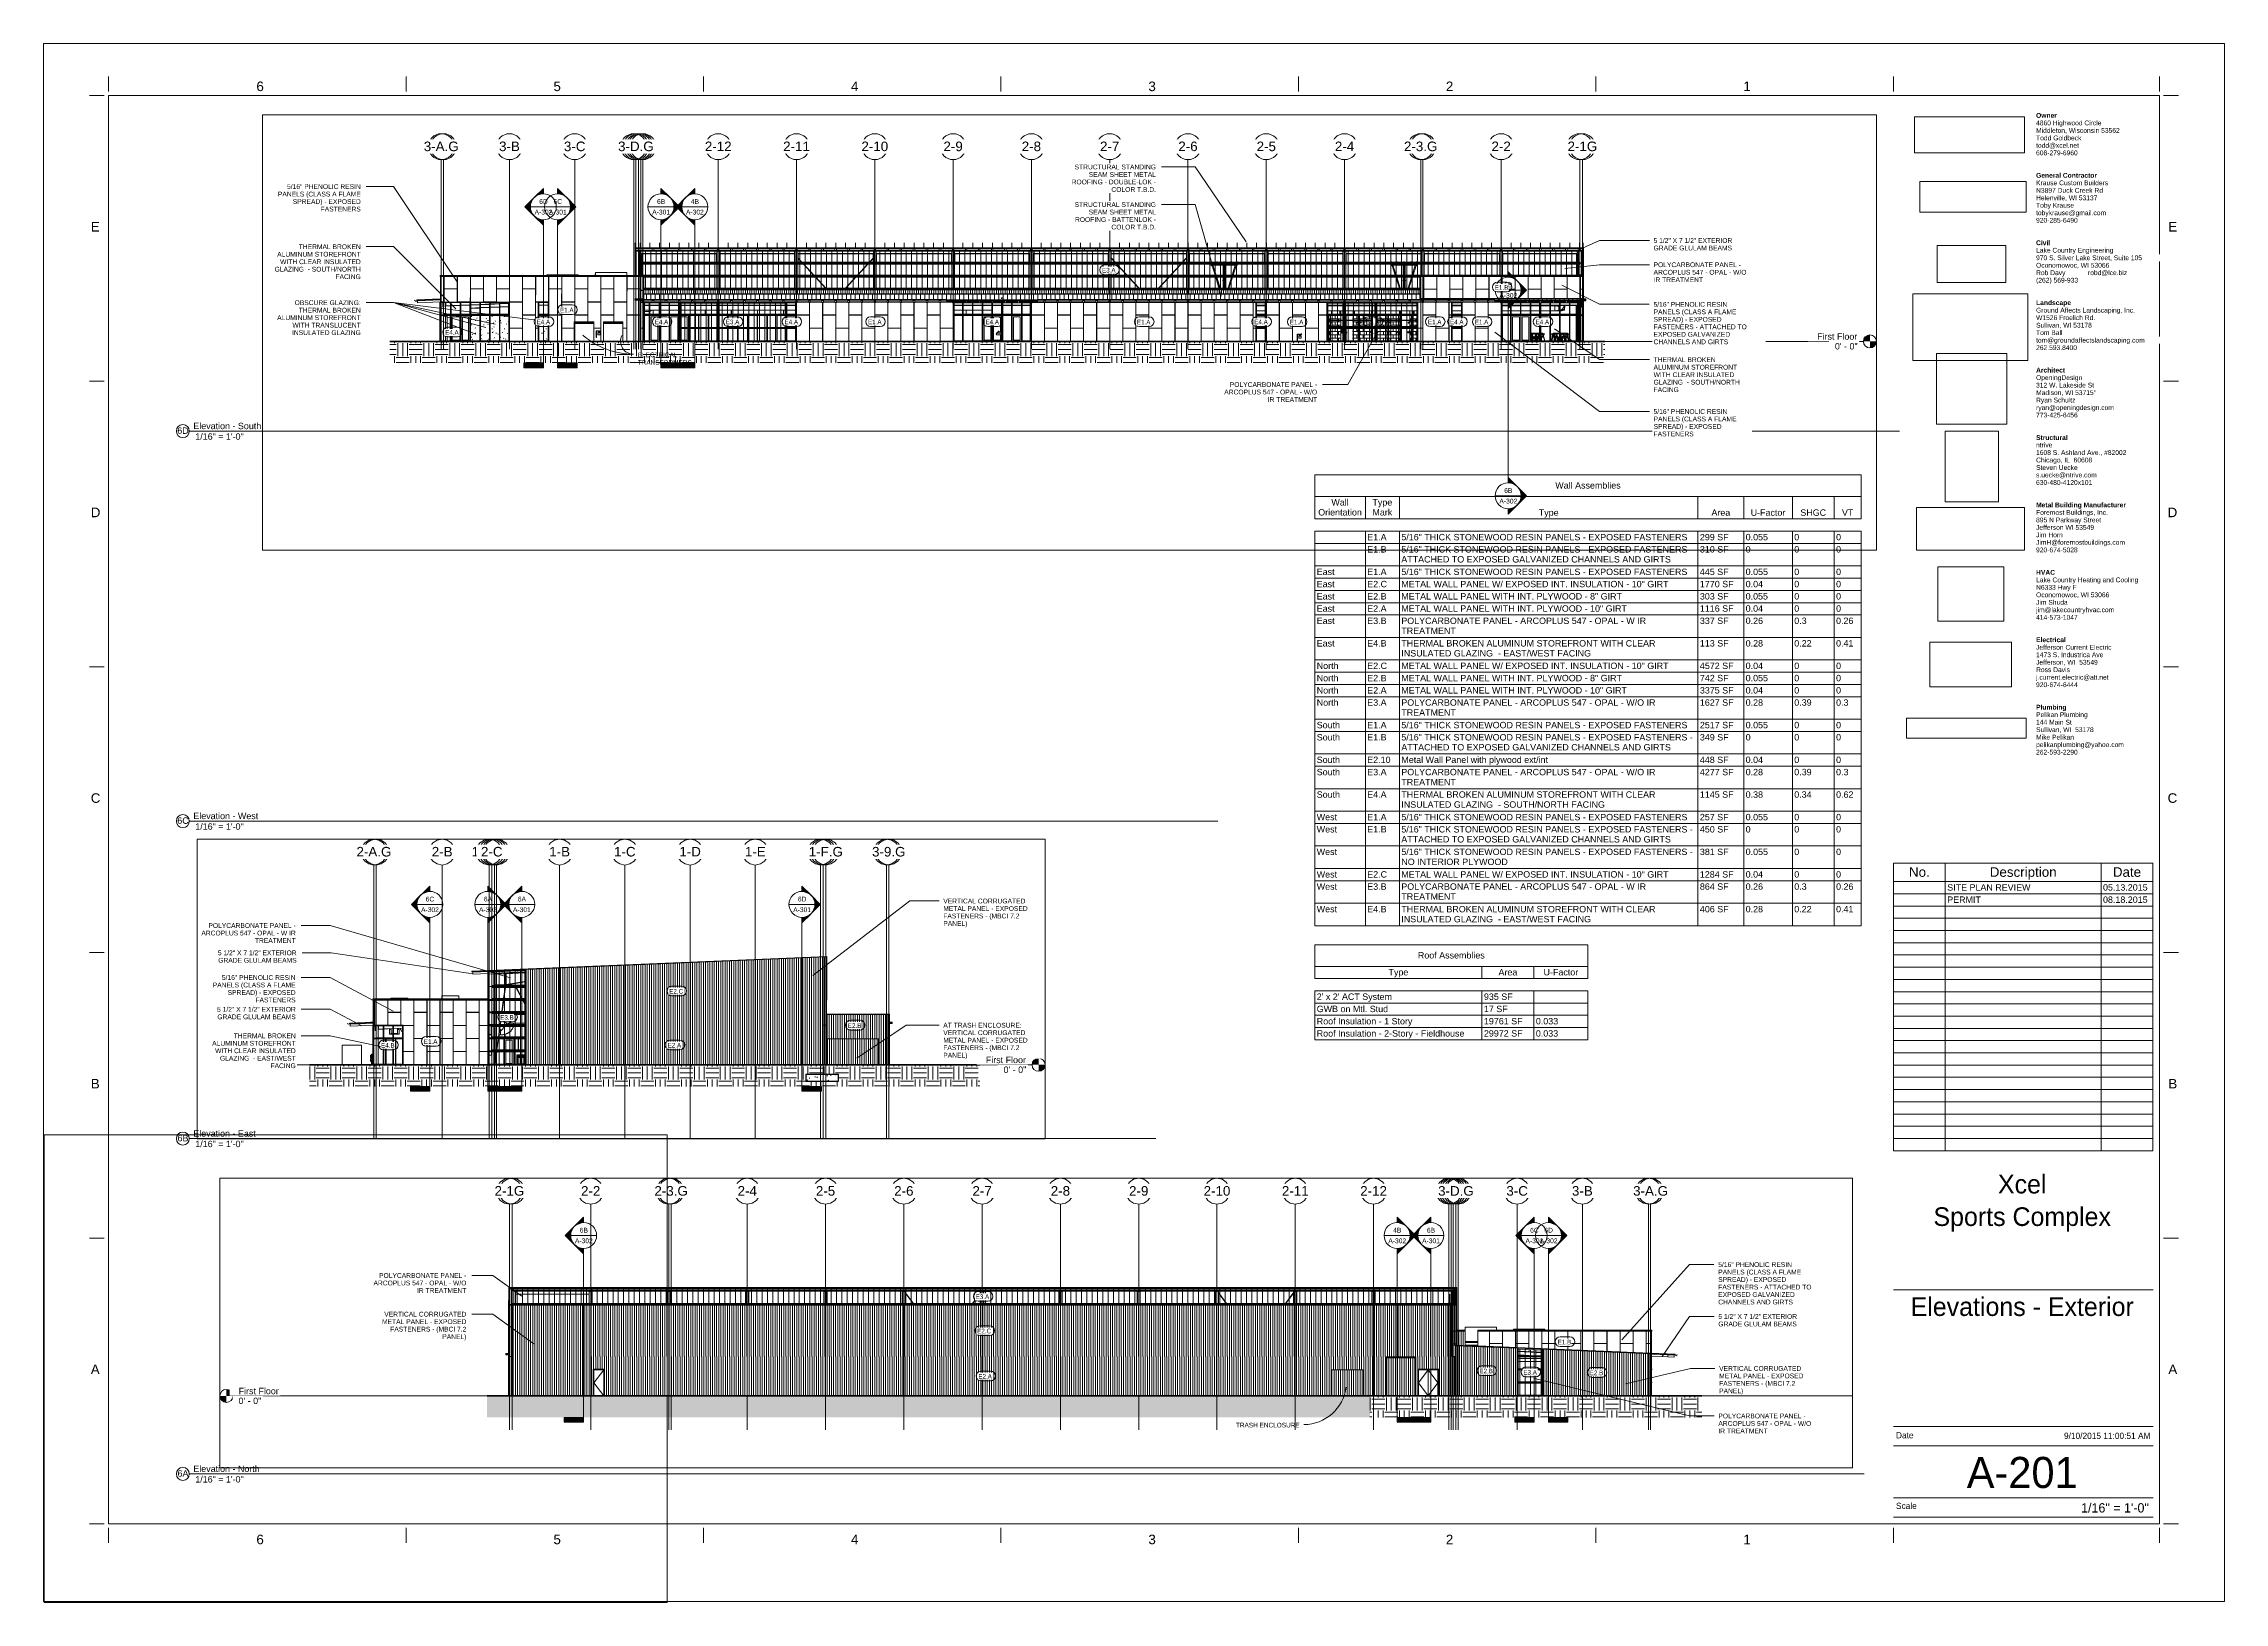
# Paper-space layout 'Layout1' of a CAD drawing. Header units: inches. Extents: x 0 to 42, y 0 to 30.
# The model-space entities are those that its viewports show. They can reach past a viewport. Long polylines and large blocks are cut down to what shows.
import ezdxf

# ---------------------------------------------------------------- set-up
doc = ezdxf.new("R2010")
doc.units = ezdxf.units.IN
doc.header["$MEASUREMENT"] = 0
for name, pattern in [('Dash 1_16_', [0.125, 0.0625, -0.0625]), ('Grid Line 1_2_', [0.875, 0.5, -0.125, 0.125, -0.125]), ('Hidden 1_8_', [0.1875, 0.125, -0.0625]), ('Hidden 1_8__2_', [0.1875, 0.125, -0.0625])]:
    doc.linetypes.add(name, pattern=pattern)
for name, color, linetype, lineweight in [('A-ANNO-KEYN', 231, 'Continuous', 9), ('A-CLNG', 13, 'Continuous', 9), ('A-DETL', 90, 'Continuous', 9), ('A-DETL-THIN', 151, 'Continuous', 9), ('A-DOOR', 31, 'Continuous', 9), ('A-DOOR-FRAM', 31, 'Continuous', 9), ('A-FLOR', 192, 'Continuous', 9), ('A-FLOR-HRAL', 11, 'Continuous', 9), ('A-FLOR-LEVL', 51, 'Continuous', 9), ('A-GLAZ-CURT', 52, 'Continuous', 9), ('A-GLAZ-CWMG', 51, 'Continuous', 9), ('A-ROOF', 132, 'Continuous', 9), ('A-ROOF-OTLN', 132, 'Continuous', 9), ('A-ROOF-PATT', 132, 'Continuous', 9), ('A-WALL', 113, 'Continuous', 9), ('A-WALL-IDEN', 211, 'Continuous', 9), ('A-WALL-PATT', 111, 'Continuous', 9), ('C-TOPO', 7, 'Continuous', 9), ('Conc', 7, 'Continuous', 13), ('E-ELEC-EQPM', 71, 'Continuous', 9), ('G-ANNO-SCHD', 231, 'Continuous', 9), ('G-ANNO-SYMB', 111, 'Continuous', 9), ('G-ANNO-TEXT', 231, 'Continuous', 9), ('G-ANNO-TTLB', 6, 'Continuous', 9), ('G-ANNO-TTLB-MEDM', 33, 'Continuous', 20), ('G-ANNO-TTLB-THIN', 151, 'Continuous', 9), ('I-FURN', 30, 'Continuous', 9), ('I-WALL', 2, 'Continuous', 9), ('M-EQPM', 50, 'Continuous', 9), ('M-HVAC-DUCT', 70, 'Continuous', 9), ('M-HVAC-DUCT-ANNO', 70, 'Continuous', 9), ('P-SANR-FIXT', 6, 'Continuous', 9), ('Q-CASE', 31, 'Continuous', 9), ('Q-SPCQ', 91, 'Continuous', 9), ('S-BEAM', 12, 'Continuous', 9), ('S-COLS', 52, 'Continuous', 9), ('S-FNDN', 32, 'Continuous', 9), ('S-GRID', 1, 'Continuous', 9), ('S-GRID-IDEN', 1, 'Continuous', 9)]:
    doc.layers.add(name, color=color, linetype=linetype, lineweight=lineweight)
doc.layers.add('G-ANNO-NPLT', color=191, linetype='Continuous', plot=False)
doc.styles.add('Arial', font='arial.ttf', dxfattribs={"height": 23.60479})
doc.styles.add('Arial_1', font='arial.ttf', dxfattribs={"height": 35.407186})
doc.styles.add('Arial_2', font='arial.ttf', dxfattribs={"height": 17.703593})
doc.styles.add('Arial_3', font='arial.ttf', dxfattribs={"height": 0.092206})
doc.styles.add('Arial_4', font='arial.ttf', dxfattribs={"height": 0.184412})
doc.styles.add('Arial_5', font='arial.ttf', dxfattribs={"height": 0.122942})
doc.styles.add('Century Gothic', font='GOTHIC.TTF', dxfattribs={"width": 0.8, "height": 17.245342})
doc.styles.add('Century Gothic_1', font='GOTHIC.TTF', dxfattribs={"height": 17.245342})
doc.styles.add('Century Gothic_2', font='GOTHIC.TTF', dxfattribs={"height": 0.119759})
doc.styles.add('Century Gothic_3', font='GOTHIC.TTF', dxfattribs={"height": 0.179639})
doc.styles.add('Century Gothic_4', font='GOTHIC.TTF', dxfattribs={"height": 0.598797})
doc.styles.add('Century Gothic_5', font='GOTHIC.TTF', dxfattribs={"height": 0.359278})
picture_1 = doc.add_image_def('image1.png', size_in_pixel=(1125, 1483))
picture_2 = doc.add_image_def('image2.jpg', size_in_pixel=(477, 79))
picture_3 = doc.add_image_def('image3.png', size_in_pixel=(259, 141))
picture_4 = doc.add_image_def('image4.jpg', size_in_pixel=(150, 124))
picture_5 = doc.add_image_def('image5.jpg', size_in_pixel=(309, 122))
picture_6 = doc.add_image_def('image6.jpg', size_in_pixel=(95, 51))
picture_7 = doc.add_image_def('image7.png', size_in_pixel=(388, 225))
picture_8 = doc.add_image_def('image8.jpg', size_in_pixel=(232, 76))
picture_9 = doc.add_image_def('image9.jpg', size_in_pixel=(900, 259))
picture_10 = doc.add_image_def('image10.jpg', size_in_pixel=(939, 939))
pattern_1 = [(0, (28369.877, 12), (-48, 24), [48, 0, 0, 0]), (90, (28393.877, 0), (-48, 3e-15), [12, -12]), (90, (28381.877, 12), (-48, 3e-15), [12, -12]), (90, (28405.877, 12), (-48, 3e-15), [12, -12]), (0, (28369.877, 24), (-48, 24), [48, 0, 0, 0]), (90, (28417.877, 0), (-48, 3e-15), [12, -12])]
pattern_2 = [(0, (28497.314, 12), (-48, 24), [48, 0, 0, 0]), (90, (28521.314, 0), (-48, 3e-15), [12, -12]), (90, (28509.314, 12), (-48, 3e-15), [12, -12]), (90, (28533.314, 12), (-48, 3e-15), [12, -12]), (0, (28497.314, 24), (-48, 24), [48, 0, 0, 0]), (90, (28545.314, 0), (-48, 3e-15), [12, -12])]
pattern_3 = [(0, (28799.564, 12), (-48, 24), [48, 0, 0, 0]), (90, (28823.564, 0), (-48, 3e-15), [12, -12]), (90, (28811.564, 12), (-48, 3e-15), [12, -12]), (90, (28835.564, 12), (-48, 3e-15), [12, -12]), (0, (28799.564, 24), (-48, 24), [48, 0, 0, 0]), (90, (28847.564, 0), (-48, 3e-15), [12, -12])]
pattern_4 = [(0, (27645.49, 0), (48, 48), [48, -48]), (0, (27645.49, 18), (48, 48), [48, -48]), (0, (27645.49, 36), (48, 48), [48, -48]), (90, (27651.49, 42), (-48, 48), [48, -48]), (90, (27669.49, 42), (-48, 48), [48, -48]), (90, (27687.49, 42), (-48, 48), [48, -48])]
pattern_5 = [(0, (27645.49, 0), (61.44, 15.36), [2.534, -43.546, 2.534, -43.546, -245.76]), (0, (27645.49, 0), (61.44, 15.36), [-92.16, 2.534, -89.626, 2.534, -43.546, -107.52]), (0, (27645.49, 0), (61.44, 15.36), [-230.4, 2.534, -28.186, 2.534, -74.266]), (120, (27668.53, 7.68), (-44.02215, 45.5286), [2.534, -43.546, 2.534, -43.546, -245.76]), (120, (27668.53, 7.68), (-44.02215, 45.5286), [-92.16, 2.534, -89.626, 2.534, -43.546, -107.52]), (120, (27668.53, 7.68), (-44.02215, 45.5286), [-230.4, 2.534, -28.186, 2.534, -74.266]), (240, (27676.21, 38.4), (-17.41785, -60.8886), [2.534, -43.546, 2.534, -43.546, -245.76]), (240, (27676.21, 38.4), (-17.41785, -60.8886), [-92.16, 2.534, -89.626, 2.534, -43.546, -107.52]), (240, (27676.21, 38.4), (-17.41785, -60.8886), [-230.4, 2.534, -28.186, 2.534, -74.266])]
pattern_6 = [(0, (-21183.72, 0), (48, 48), [48, -48]), (0, (-21183.72, 18), (48, 48), [48, -48]), (0, (-21183.72, 36), (48, 48), [48, -48]), (90, (-21177.72, 42), (-48, 48), [48, -48]), (90, (-21159.72, 42), (-48, 48), [48, -48]), (90, (-21141.72, 42), (-48, 48), [48, -48])]
pattern_7 = [(0, (-22398.18, 1), (-193, 193), [48, -145]), (90, (-22398.18, 1), (-193, 1e-14), [96.25, -96.75]), (180, (-22350.18, 97.25), (-193, 193), [48, -145]), (90, (-22350.18, 1), (-193, 1e-14), [96.25, -96.75]), (180, (-22350.18, 97.5), (-193, 193), [48, -145]), (90, (-22350.18, 97.5), (-193, 1e-14), [96.25, -96.75]), (0, (-22398.18, 193.75), (-193, 193), [48, -145]), (90, (-22398.18, 97.5), (-193, 1e-14), [96.25, -96.75]), (0, (-22349.93, 49), (-193, 193), [48, -145]), (90, (-22349.93, 0.75), (-193, 1e-14), [48.25, -144.75]), (90, (-22301.93, 0.75), (-193, 1e-14), [48.25, -144.75]), (0, (-22349.93, 145.5), (-193, 193), [48, -145]), (90, (-22349.93, 49.25), (-193, 1e-14), [96.25, -96.75]), (180, (-22301.93, 49.25), (-193, 193), [48, -145]), (90, (-22301.93, 49.25), (-193, 1e-14), [96.25, -96.75]), (90, (-22349.93, 145.75), (-193, 1e-14), [48, -145]), (180, (-22301.93, 145.75), (-193, 193), [48, -145]), (90, (-22301.93, 145.75), (-193, 1e-14), [48, -145]), (0, (-22301.68, 1), (-193, 193), [48, -145]), (90, (-22301.68, 1), (-193, 1e-14), [96.25, -96.75]), (180, (-22253.68, 97.25), (-193, 193), [48, -145]), (90, (-22253.68, 1), (-193, 1e-14), [96.25, -96.75]), (180, (-22253.68, 97.5), (-193, 193), [48, -145]), (90, (-22253.68, 97.5), (-193, 1e-14), [96.25, -96.75]), (180, (-22253.68, 193.75), (-193, 193), [48, -145]), (90, (-22301.68, 97.5), (-193, 1e-14), [96.25, -96.75]), (0, (-22253.43, 49), (-193, 193), [48, -145]), (90, (-22253.43, 0.75), (-193, 1e-14), [48.25, -144.75]), (90, (-22205.43, 0.75), (-193, 1e-14), [48.25, -144.75]), (0, (-22253.43, 145.5), (-193, 193), [48, -145]), (90, (-22253.43, 49.25), (-193, 1e-14), [96.25, -96.75]), (180, (-22205.43, 49.25), (-193, 193), [48, -145]), (90, (-22205.43, 49.25), (-193, 1e-14), [96.25, -96.75]), (90, (-22253.43, 145.75), (-193, 1e-14), [48, -145]), (180, (-22205.43, 145.75), (-193, 193), [48, -145]), (90, (-22205.43, 145.75), (-193, 1e-14), [48, -145])]
pattern_8 = [(90, (-21150.615, 0), (-8, 5e-16), [])]
pattern_9 = [(90, (-21128.053, 0), (-8, 5e-16), [])]
pattern_10 = [(0, (-86297.685, 0), (48, 48), [48, -48]), (0, (-86297.685, 18), (48, 48), [48, -48]), (0, (-86297.685, 36), (48, 48), [48, -48]), (90, (-86291.685, 42), (-48, 48), [48, -48]), (90, (-86273.685, 42), (-48, 48), [48, -48]), (90, (-86255.685, 42), (-48, 48), [48, -48])]
pattern_11 = [(0, (-83908.04, 145.5), (-193, 193), [48, -145]), (90, (-83908.04, 145.5), (-193, 1e-14), [96.25, -96.75]), (180, (-83860.04, 241.75), (-193, 193), [48, -145]), (90, (-83860.04, 145.5), (-193, 1e-14), [96.25, -96.75]), (180, (-83860.04, 242), (-193, 193), [48, -145]), (90, (-83860.04, 242), (-193, 1e-14), [96.25, -96.75]), (0, (-83908.04, 338.25), (-193, 193), [48, -145]), (90, (-83908.04, 242), (-193, 1e-14), [96.25, -96.75]), (0, (-83859.8, 193.5), (-193, 193), [48, -145]), (90, (-83859.8, 145.25), (-193, 1e-14), [48.25, -144.75]), (90, (-83811.8, 145.25), (-193, 1e-14), [48.25, -144.75]), (0, (-83859.8, 290), (-193, 193), [48, -145]), (90, (-83859.8, 193.75), (-193, 1e-14), [96.25, -96.75]), (180, (-83811.8, 193.75), (-193, 193), [48, -145]), (90, (-83811.8, 193.75), (-193, 1e-14), [96.25, -96.75]), (90, (-83859.8, 290.25), (-193, 1e-14), [48, -145]), (180, (-83811.8, 290.25), (-193, 193), [48, -145]), (90, (-83811.8, 290.25), (-193, 1e-14), [48, -145]), (0, (-83811.54, 145.5), (-193, 193), [48, -145]), (90, (-83811.54, 145.5), (-193, 1e-14), [96.25, -96.75]), (180, (-83763.54, 241.75), (-193, 193), [48, -145]), (90, (-83763.54, 145.5), (-193, 1e-14), [96.25, -96.75]), (180, (-83763.54, 242), (-193, 193), [48, -145]), (90, (-83763.54, 242), (-193, 1e-14), [96.25, -96.75]), (180, (-83763.54, 338.25), (-193, 193), [48, -145]), (90, (-83811.54, 242), (-193, 1e-14), [96.25, -96.75]), (0, (-83763.3, 193.5), (-193, 193), [48, -145]), (90, (-83763.3, 145.25), (-193, 1e-14), [48.25, -144.75]), (90, (-83715.3, 145.25), (-193, 1e-14), [48.25, -144.75]), (0, (-83763.3, 290), (-193, 193), [48, -145]), (90, (-83763.3, 193.75), (-193, 1e-14), [96.25, -96.75]), (180, (-83715.3, 193.75), (-193, 193), [48, -145]), (90, (-83715.3, 193.75), (-193, 1e-14), [96.25, -96.75]), (90, (-83763.3, 290.25), (-193, 1e-14), [48, -145]), (180, (-83715.3, 290.25), (-193, 193), [48, -145]), (90, (-83715.3, 290.25), (-193, 1e-14), [48, -145])]
pattern_12 = [(90, (-88112.326, 0), (-8, 5e-16), [])]

psp = doc.layouts.get("Layout1")

msp = doc.modelspace()

# ---------------------------------------------------------------- texts
at = {"layer": 'A-ANNO-KEYN', "char_height": 17.70359, "line_spacing_factor": 0.938532, "style": 'Arial_2', "bg_fill": 3, "box_fill_scale": 1.25, "bg_fill_color": 0, "bg_fill_transparency": 0}
for s, insert, width, attachment_point in [('VERTICAL CORRUGATED\\PMETAL PANEL - EXPOSED\\PFASTENERS - (MBCI 7.2\\PPANEL)', (33502.822, 614.375), 371.304, 1), ('5/16" PHENOLIC RESIN\\PPANELS (CLASS A FLAME\\PSPREAD) - EXPOSED\\PFASTENERS', (24826.322, 581.167), 359.208, 3), ('POLYCARBONATE PANEL -\\PARCOPLUS 547 - OPAL - W IR\\PTREATMENT', (31108.433, 523.657), 415.368, 3), ('5/16" PHENOLIC RESIN\\PPANELS (CLASS A FLAME\\PSPREAD) - EXPOSED\\PFASTENERS - ATTACHED TO\\PEXPOSED GALVANIZED\\PCHANNELS AND GIRTS', (40023.287, 494.374), 409.968, 1), ('POLYCARBONATE PANEL -\\PARCOPLUS 547 - OPAL - W/O\\PIR TREATMENT', (35394.256, 453.972), 408.888, 3), ('5 1/2" X 7 1/2" EXTERIOR\\PGRADE GLULAM BEAMS', (31111.71, 422.894), 346.68, 3), ('5 1/2" X 7 1/2" EXTERIOR\\PGRADE GLULAM BEAMS', (29606.821, 381.8), 346.68, 1), ('THERMAL BROKEN\\PALUMINUM STOREFRONT\\PWITH CLEAR INSULATED\\PGLAZING  - SOUTH/NORTH\\PFACING', (24826.259, 358.815), 378.864, 3), ('5/16" PHENOLIC RESIN\\PPANELS (CLASS A FLAME\\PSPREAD) - EXPOSED\\PFASTENERS', (31107.808, 331.657), 359.208, 3), ('VERTICAL CORRUGATED\\PMETAL PANEL - EXPOSED\\PFASTENERS - (MBCI 7.2\\PPANEL)', (35394.256, 311.048), 371.304, 3), ('5 1/2" X 7 1/2" EXTERIOR\\PGRADE GLULAM BEAMS', (40023.771, 302.374), 346.68, 1), ('POLYCARBONATE PANEL -\\PARCOPLUS 547 - OPAL - W/O\\PIR TREATMENT', (29606.821, 292.235), 408.888, 1), ('5 1/2" X 7 1/2" EXTERIOR\\PGRADE GLULAM BEAMS', (31108.433, 213.856), 346.68, 3), ('OBSCURE GLAZING:\\PTHERMAL BROKEN\\PALUMINUM STOREFRONT\\PWITH TRANSLUCENT\\PINSULATED GLAZING', (24826.259, 152.039), 367.2, 3), ('VERTICAL CORRUGATED\\PMETAL PANEL - EXPOSED\\PFASTENERS - (MBCI 7.2\\PPANEL)', (40026.568, 110.374), 371.304, 1), ('THERMAL BROKEN\\PALUMINUM STOREFRONT\\PWITH CLEAR INSULATED\\PGLAZING  - SOUTH/NORTH\\PFACING', (29606.821, -58.765), 378.864, 1), ('POLYCARBONATE PANEL -\\PARCOPLUS 547 - OPAL - W/O\\PIR TREATMENT', (40023.771, -65.312), 408.888, 1), ('POLYCARBONATE PANEL -\\PARCOPLUS 547 - OPAL - W/O\\PIR TREATMENT', (28362.679, -150.659), 408.888, 3), ('5/16" PHENOLIC RESIN\\PPANELS (CLASS A FLAME\\PSPREAD) - EXPOSED\\PFASTENERS', (29606.821, -250.187), 359.208, 1)]:
    msp.add_mtext(s, dxfattribs=dict(at, insert=insert, width=width, attachment_point=attachment_point))
at = {"layer": 'A-FLOR-LEVL', "attachment_point": 3, "line_spacing_factor": 0.938532, "style": 'Arial', "bg_fill": 3, "box_fill_scale": 1.25, "bg_fill_color": 0, "bg_fill_transparency": 0}
for s, insert, char_height, width in [('First Floor', (30360.043, 29.837), 23.60479, 176.256), ('First Floor', (33808.487, 29.837), 23.60479, 176.256), ('0\' - 0"', (30361.219, -6.225), 23.6048, 99.936), ('0\' - 0"', (33809.663, -6.225), 23.6048, 99.936)]:
    msp.add_mtext(s, dxfattribs=dict(at, insert=insert, char_height=char_height, width=width))
at = {"layer": 'G-ANNO-SYMB', "char_height": 17.7036, "attachment_point": 2, "line_spacing_factor": 0.938532, "style": 'Arial_2'}
for s, insert, width in [('6C', (31604.773, 621.495), 37.584), ('6A', (31819.046, 621.495), 36.072), ('6A', (31944.57, 621.495), 36.072), ('6D', (32980.881, 621.495), 37.584), ('6B', (35828.484, 621.495), 36.072), ('6B', (38961.145, 621.495), 36.072), ('6C', (39343.447, 621.495), 37.584), ('6D', (39396.127, 621.495), 37.584), ('4B', (38836.338, 621.495), 36.072), ('A-302', (31604.773, 582.223), 78.624), ('A-302', (31819.046, 582.223), 78.624), ('A-301', (31944.57, 582.223), 78.624), ('A-301', (32980.881, 582.223), 78.624), ('A-302', (35828.484, 582.223), 78.624), ('A-302', (38836.338, 582.223), 78.624), ('A-301', (38961.145, 582.223), 78.624), ('A-301', (39343.447, 582.223), 78.624), ('A-302', (39396.127, 582.223), 78.624), ('6D', (25501.994, 526.134), 37.584), ('6C', (25554.674, 526.134), 37.584), ('6B', (25936.976, 526.134), 36.072), ('4B', (26061.783, 526.134), 36.072), ('A-302', (25501.994, 486.861), 78.624), ('A-301', (25554.674, 486.861), 78.624), ('A-301', (25936.976, 486.861), 78.624), ('A-302', (26061.783, 486.861), 78.624), ('6B', (29069.637, 217.982), 36.072), ('A-302', (29069.637, 178.709), 78.624), ('6B', (29069.637, -542.268), 36.072), ('A-302', (29069.637, -581.541), 78.624)]:
    msp.add_mtext(s, dxfattribs=dict(at, insert=insert, width=width))
at = {"layer": 'G-ANNO-TEXT', "color": 145, "char_height": 17.24534, "line_spacing_factor": 0.984117, "style": 'Century Gothic_1'}
for s, insert, width, attachment_point in [('ELECTRICAL\\PTRANSFORMERS', (25850.364, -41.027), 213.84, 1), ('TRASH ENCLOSURE', (38475.419, -99.38), 253.152, 3)]:
    msp.add_mtext(s, dxfattribs=dict(at, insert=insert, width=width, attachment_point=attachment_point))

# ---------------------------------------------------------------- blocks, each defined once
blk = doc.blocks.new('XCEL - E1 30 x 42 Horizontal - E1 30x42 Horizontal-11829-Elevations - Exterior')
at = {"layer": 'G-ANNO-TTLB-MEDM'}
for p, q in [((1.159, 29.014), (0.872, 29.014)), ((1.24, 29.094), (1.24, 29.381)), ((1.24, 29.014), (1.24, 1.514)), ((40.74, 29.014), (1.24, 29.014)), ((6.969, 29.094), (6.969, 29.381)), ((12.698, 29.094), (12.698, 29.381)), ((18.427, 29.094), (18.427, 29.381)), ((24.156, 29.094), (24.156, 29.381)), ((29.885, 29.094), (29.885, 29.381)), ((35.615, 29.094), (35.615, 29.381)), ((40.74, 29.094), (40.74, 29.381)), ((40.74, 29.014), (40.74, 1.514)), ((40.82, 29.014), (41.108, 29.014)), ((1.159, 23.514), (0.872, 23.514)), ((40.82, 23.514), (41.108, 23.514)), ((1.159, 18.014), (0.872, 18.014)), ((40.82, 18.014), (41.108, 18.014)), ((40.615, 14.233), (35.615, 14.233)), ((1.159, 12.514), (0.872, 12.514)), ((40.82, 12.514), (41.108, 12.514)), ((1.159, 7.014), (0.872, 7.014)), ((40.82, 7.014), (41.108, 7.014)), ((35.615, 6.02), (40.615, 6.02)), ((1.159, 1.514), (0.872, 1.514)), ((1.24, 1.514), (40.74, 1.514)), ((1.24, 1.433), (1.24, 1.146)), ((6.969, 1.433), (6.969, 1.146)), ((12.698, 1.433), (12.698, 1.146)), ((18.427, 1.433), (18.427, 1.146)), ((24.156, 1.433), (24.156, 1.146)), ((29.885, 1.433), (29.885, 1.146)), ((40.615, 1.639), (35.615, 1.639)), ((35.615, 1.433), (35.615, 1.146)), ((40.74, 1.433), (40.74, 1.146)), ((40.82, 1.514), (41.108, 1.514))]:
    blk.add_line(p, q, dxfattribs=at)
at = {"layer": 'G-ANNO-TTLB-THIN'}
for p, q in [((-0.01, 30.014), (41.99, 30.014)), ((-0.01, 0.014), (-0.01, 30.014)), ((41.99, 0.014), (41.99, 30.014)), ((35.615, 3.389), (40.615, 3.389)), ((35.615, 3.014), (40.615, 3.014)), ((35.615, 2.014), (40.615, 2.014)), ((-0.01, 0.014), (41.99, 0.014))]:
    blk.add_line(p, q, dxfattribs=at)
at = {"layer": 'G-ANNO-TTLB', "char_height": 0.09221, "attachment_point": 1, "line_spacing_factor": 0.938532, "style": 'Arial_3', "bg_fill": 3, "box_fill_scale": 1.25, "bg_fill_color": 0, "bg_fill_transparency": 0}
for s, insert, width in [('\\fArial|b1|i0|c0|p34|;Civil', (38.363, 26.225), 0.28768), ('\\fArial|b1|i0|c0|p34|;Structural', (38.363, 22.475), 0.64856), ('\\fArial|b1|i0|c0|p34|;HVAC', (38.363, 19.879), 0.41876), ('\\fArial|b1|i0|c0|p34|;Electrical', (38.363, 18.581), 0.61622)]:
    blk.add_mtext(s, dxfattribs=dict(at, insert=insert, width=width))
at = {"layer": 'G-ANNO-TTLB'}
image = blk.add_image(picture_8, insert=(36.024, 27.911), size_in_units=(2.118, 0.694), dxfattribs=at)
image.dxf.flags = 7
image = blk.add_image(picture_9, insert=(36.126, 26.77), size_in_units=(2.048, 0.589), dxfattribs=at)
image.dxf.flags = 7
image = blk.add_image(picture_6, insert=(36.46, 25.417), size_in_units=(1.319, 0.708), dxfattribs=at)
image.dxf.flags = 7
image = blk.add_image(picture_7, insert=(35.988, 23.91), size_in_units=(2.218, 1.286), dxfattribs=at)
image.dxf.flags = 7
image = blk.add_image(picture_10, insert=(36.444, 22.689), size_in_units=(1.358, 1.358), dxfattribs=at)
image.dxf.flags = 7
image = blk.add_image(picture_1, insert=(36.612, 21.192), size_in_units=(1.03, 1.357), dxfattribs=at)
image.dxf.flags = 7
image = blk.add_image(picture_5, insert=(36.062, 20.262), size_in_units=(2.078, 0.821), dxfattribs=at)
image.dxf.flags = 7
image = blk.add_image(picture_4, insert=(36.474, 18.891), size_in_units=(1.268, 1.049), dxfattribs=at)
image.dxf.flags = 7
image = blk.add_image(picture_3, insert=(36.315, 17.631), size_in_units=(1.574, 0.857), dxfattribs=at)
image.dxf.flags = 7
image = blk.add_image(picture_2, insert=(35.866, 16.643), size_in_units=(2.303, 0.381), dxfattribs=at)
image.dxf.flags = 7
at = {"layer": 'G-ANNO-TTLB', "bg_fill": 3, "box_fill_scale": 1.25, "bg_fill_color": 0, "bg_fill_transparency": 0}
for s, insert, char_height, width, attachment_point, line_spacing_factor, style in [('6', (4.088, 29.283), 0.184, 0.171, 1, 0.938532, 'Arial_4'), ('5', (9.809, 29.283), 0.184, 0.171, 1, 0.938532, 'Arial_4'), ('4', (15.538, 29.283), 0.184, 0.171, 1, 0.938532, 'Arial_4'), ('3', (21.267, 29.283), 0.184, 0.171, 1, 0.938532, 'Arial_4'), ('2', (26.996, 29.283), 0.184, 0.171, 1, 0.938532, 'Arial_4'), ('1', (32.725, 29.283), 0.184, 0.171, 1, 0.938532, 'Arial_4'), ('\\fArial|b1|i0|c0|p34|;Owner', (38.363, 28.677), 0.09221, 0.44259, 1, 0.938532, 'Arial_3'), ('\\fArial|b1|i0|c0|p34|;General Contractor', (38.363, 27.523), 0.09221, 1.28521, 1, 0.938532, 'Arial_3'), ('E', (0.898, 26.579), 0.184, 0.20475, 1, 0.938532, 'Arial_4'), ('E', (41.082, 26.579), 0.184, 0.20475, 3, 0.938532, 'Arial_4'), ('Lake Country Engineering', (38.363, 26.081), 0.09221, 1.74142, 1, 0.938532, 'Arial_3'), ('\\fArial|b1|i0|c0|p34|;Landscape', (38.363, 25.071), 0.09221, 0.73708, 1, 0.938532, 'Arial_3'), ('\\fArial|b1|i0|c0|p34|;Architect', (38.363, 23.773), 0.09221, 0.59069, 1, 0.938532, 'Arial_3'), ('ntrive', (38.363, 22.331), 0.0922, 0.37109, 1, 0.938532, 'Arial_3'), ('D', (0.898, 21.079), 0.184, 0.2205, 1, 0.938532, 'Arial_4'), ('\\fArial|b1|i0|c0|p34|;Metal Building Manufacturer', (38.363, 21.177), 0.09221, 1.8793, 1, 0.938532, 'Arial_3'), ('D', (41.082, 21.079), 0.184, 0.2205, 3, 0.938532, 'Arial_4'), ('Lake Country Heating and Cooling', (38.363, 19.734), 0.09221, 2.30317, 1, 0.938532, 'Arial_3'), ('Jefferson Current Electric', (38.363, 18.436), 0.09221, 1.71418, 1, 0.938532, 'Arial_3'), ('\\fArial|b1|i0|c0|p34|;Plumbing', (38.363, 17.283), 0.09221, 0.62814, 1, 0.938532, 'Arial_3'), ('C', (0.898, 15.579), 0.184, 0.2205, 1, 0.938532, 'Arial_4'), ('C', (41.082, 15.579), 0.184, 0.2205, 3, 0.938532, 'Arial_4'), ('B', (0.898, 10.079), 0.184, 0.20475, 1, 0.938532, 'Arial_4'), ('B', (41.082, 10.079), 0.184, 0.20475, 3, 0.938532, 'Arial_4'), ('A', (0.898, 4.579), 0.184, 0.20475, 1, 0.938532, 'Arial_4'), ('A', (41.082, 4.579), 0.184, 0.20475, 3, 0.938532, 'Arial_4'), ('Date', (35.665, 3.278), 0.1198, 0.4725, 1, 0.984117, 'Century Gothic_2'), ('Scale', (35.665, 1.919), 0.1198, 0.5265, 1, 0.984117, 'Century Gothic_2'), ('6', (4.088, 1.304), 0.184, 0.171, 1, 0.938532, 'Arial_4'), ('5', (9.809, 1.304), 0.184, 0.171, 1, 0.938532, 'Arial_4'), ('4', (15.538, 1.304), 0.184, 0.171, 1, 0.938532, 'Arial_4'), ('3', (21.267, 1.304), 0.184, 0.171, 1, 0.938532, 'Arial_4'), ('2', (26.996, 1.304), 0.184, 0.171, 1, 0.938532, 'Arial_4'), ('1', (32.725, 1.304), 0.184, 0.171, 1, 0.938532, 'Arial_4')]:
    blk.add_mtext(s, dxfattribs=dict(at, insert=insert, char_height=char_height, width=width, attachment_point=attachment_point, line_spacing_factor=line_spacing_factor, style=style))
at = {"layer": 'G-ANNO-TTLB', "char_height": 0.09221, "attachment_point": 1, "line_spacing_factor": 0.938532, "style": 'Arial_3', "bg_fill": 3, "box_fill_scale": 1.25, "bg_fill_color": 0, "bg_fill_transparency": 0}
for s, insert, width in [('4860 Highwood Circle', (38.363, 28.533), 1.47416), ('Krause Custom Builders', (38.363, 27.379), 1.63077), ('970 S. Silver Lake Street, Suite 105', (38.363, 25.936), 2.39509), ('Ground Affects Landscaping, Inc.', (38.363, 24.927), 2.24019), ('OpeningDesign', (38.363, 23.629), 1.03838), ('1608 S. Ashland Ave., #82002', (38.363, 22.186), 2.03762), ('Foremost Buildings, Inc.', (38.363, 21.033), 1.62396), ('N6333 Hwy F', (38.363, 19.59), 0.90901), ('1473 S. Industrica Ave', (38.363, 18.292), 1.52183), ('Pelikan Plumbing', (38.363, 17.138), 1.16605)]:
    blk.add_mtext(s, dxfattribs=dict(at, insert=insert, width=width))
for s, insert, width in [('Middleton, Wisconsin 53562', (38.363, 28.388), 1.89633), ('N3897 Duck Creek Rd', (38.363, 27.234), 1.51161), ('Oconomowoc, WI 53066', (38.363, 25.792), 1.65971), ('W1526 Froelich Rd.', (38.363, 24.783), 1.34309), ('312 W. Lakeside St', (38.363, 23.484), 1.31926), ('Chicago, IL  60608', (38.363, 22.042), 1.26649), ('895 N Parkway Street', (38.363, 20.888), 1.46565), ('Oconomowoc, WI 53066', (38.363, 19.446), 1.65971), ('Jefferson, WI  53549', (38.363, 18.148), 1.40778), ('144 Main St', (38.363, 16.994), 0.80347)]:
    blk.add_mtext(s, dxfattribs=dict(at, insert=insert, width=width))
at = {"layer": 'G-ANNO-TTLB', "attachment_point": 1, "line_spacing_factor": 0.938532, "style": 'Arial_3', "bg_fill": 3, "box_fill_scale": 1.25, "bg_fill_color": 0, "bg_fill_transparency": 0}
for s, insert, char_height, width in [('Todd Goldbeck', (38.363, 28.244), 0.09221, 1.02306), ('Helenville, WI 53137', (38.363, 27.09), 0.09221, 1.39416), ('Rob Davy', (38.363, 25.648), 0.0922, 0.66048), ('robd@lce.biz', (39.363, 25.648), 0.09221, 0.88178), ('Sullivan, WI 53178', (38.363, 24.638), 0.09221, 1.26819), ('Madison, WI 53715"', (38.363, 23.34), 0.09221, 1.36181), ('Steven Uecke', (38.363, 21.898), 0.09221, 0.94135), ('Jefferson WI 53549', (38.363, 20.744), 0.09221, 1.32266), ('Jim Shuda', (38.363, 19.302), 0.0922, 0.71325), ('Ross Davis', (38.363, 18.004), 0.0922, 0.76772), ('Sullivan, WI  53178', (38.363, 16.85), 0.09221, 1.31075)]:
    blk.add_mtext(s, dxfattribs=dict(at, insert=insert, char_height=char_height, width=width))
for s, insert, char_height, width in [('todd@xcel.net', (38.363, 28.1), 0.09221, 0.96859), ('Toby Krause', (38.363, 26.946), 0.09221, 0.85284), ('(262) 569-933', (38.363, 25.504), 0.09221, 0.94646), ('Tom Ball', (38.363, 24.494), 0.0922, 0.59579), ('Ryan Schultz', (38.363, 23.196), 0.09221, 0.88518), ('s.uecke@ntrive.com', (38.363, 21.754), 0.09221, 1.37543), ('Jim Horn', (38.363, 20.6), 0.0922, 0.60601), ('jim@lakecountryhvac.com', (38.363, 19.158), 0.09221, 1.76695), ('j.current.electric@att.net', (38.363, 17.859), 0.09221, 1.64609), ('Mike Pelikan', (38.363, 16.706), 0.09221, 0.85624)]:
    blk.add_mtext(s, dxfattribs=dict(at, insert=insert, char_height=char_height, width=width))
at = {"layer": 'G-ANNO-TTLB', "char_height": 0.09221, "attachment_point": 1, "line_spacing_factor": 0.938532, "style": 'Arial_3', "bg_fill": 3, "box_fill_scale": 1.25, "bg_fill_color": 0, "bg_fill_transparency": 0}
for s, insert, width in [('608-279-6960', (38.363, 27.956), 0.93625), ('tobykrause@gmail.com', (38.363, 26.802), 1.57971), ('tom@groundaffectslandscaping.com', (38.363, 24.35), 2.45808), ('ryan@openingdesign.com', (38.363, 23.052), 1.75163), ('630-480-4120x101', (38.363, 21.609), 1.26308), ('JimH@foremostbuildings.com', (38.363, 20.456), 2.01378), ('414-573-1047', (38.363, 19.013), 0.93625), ('920-674-6444', (38.363, 17.715), 0.93625), ('pelikanplumbing@yahoo.com', (38.363, 16.561), 1.97804)]:
    blk.add_mtext(s, dxfattribs=dict(at, insert=insert, width=width))
for s, insert, width in [('920-285-6490', (38.363, 26.658), 0.93625), ('262.593.8400', (38.363, 24.206), 0.91923), ('773-425-6456', (38.363, 22.908), 0.93625), ('920-674-5028', (38.363, 20.311), 0.93625), ('262-593-2290', (38.363, 16.417), 0.93625)]:
    blk.add_mtext(s, dxfattribs=dict(at, insert=insert, width=width))
blk = doc.blocks.new('Viewport - View Title-1830-Elevations - Exterior')
at = {"layer": 'G-ANNO-TTLB'}
for start, end in [(0, 180), (180, 360)]:
    blk.add_arc((-0.125, 0), 0.125, start, end, dxfattribs=at)
blk = doc.blocks.new('Drinking_Fountain-Haws_Corporation-Wall_Mounted_1119 - 1119-355849-Elevation - South')
at = {"layer": 'P-SANR-FIXT', "color": 7}
for p, q in [((24132.453, 23.438), (24132.453, 39.688)), ((24132.953, 39.688), (24132.453, 39.688)), ((24120.203, 35.626), (24120.203, 30)), ((24120.203, 35.626), (24120.428, 35.626)), ((24120.428, 35.626), (24123.401, 35.626)), ((24123.401, 35.626), (24132.453, 35.626)), ((24114.453, 30), (24114.453, 24)), ((24114.453, 30), (24114.678, 30)), ((24114.678, 30), (24117.651, 30)), ((24117.651, 30), (24132.453, 30)), ((24114.678, 24), (24114.453, 24)), ((24117.651, 24), (24114.678, 24)), ((24132.453, 24), (24117.651, 24)), ((24132.453, 23.438), (24132.953, 23.438))]:
    blk.add_line(p, q, dxfattribs=at)
at = {"layer": 'P-SANR-FIXT', "color": 8}
for p, q in [((24121.454, 37.956), (24121.454, 36.374)), ((24123.129, 38.008), (24121.53, 38.008)), ((24121.538, 38.008), (24123.121, 38.008)), ((24123.113, 38.008), (24121.546, 38.008)), ((24121.717, 36.758), (24121.717, 37.758)), ((24121.717, 37.758), (24122.942, 37.758)), ((24122.942, 37.758), (24122.942, 36.758)), ((24123.204, 36.374), (24123.204, 37.956)), ((24121.717, 36.758), (24122.942, 36.758)), ((24121.878, 36.633), (24122.781, 36.633)), ((24122.773, 36.633), (24121.885, 36.633)), ((24121.454, 36.374), (24121.704, 36.124)), ((24122.329, 36.374), (24121.497, 36.374)), ((24121.704, 36.124), (24121.704, 35.626)), ((24122.329, 36.124), (24121.887, 36.124)), ((24123.161, 36.374), (24122.329, 36.374)), ((24122.771, 36.124), (24122.329, 36.124)), ((24122.954, 36.124), (24123.204, 36.374)), ((24122.954, 35.626), (24122.954, 36.124)), ((24119.768, 33.271), (24119.511, 33.271)), ((24119.768, 33.048), (24119.768, 33.271)), ((24119.768, 33.271), (24119.768, 31.746)), ((24119.883, 33.221), (24119.768, 33.221)), ((24119.768, 33.075), (24119.768, 33.221)), ((24119.768, 33.221), (24119.768, 33.075)), ((24119.966, 33.464), (24119.906, 33.239)), ((24120.203, 33.499), (24120.011, 33.499)), ((24120.203, 33.499), (24120.203, 31.519)), ((24117.401, 32.499), (24115.803, 32.499)), ((24115.811, 32.499), (24117.393, 32.499)), ((24117.385, 32.499), (24115.819, 32.499)), ((24115.727, 32.447), (24115.727, 30.749)), ((24115.99, 31.249), (24115.99, 32.249)), ((24115.99, 32.249), (24117.214, 32.249)), ((24117.214, 32.249), (24117.214, 31.249)), ((24117.477, 30.749), (24117.477, 32.447)), ((24119.768, 31.746), (24119.768, 31.97)), ((24119.768, 31.796), (24119.768, 31.943)), ((24119.768, 31.943), (24119.768, 31.796)), ((24119.511, 31.746), (24119.768, 31.746)), ((24119.768, 31.796), (24119.883, 31.796)), ((24119.906, 31.779), (24119.966, 31.554)), ((24120.011, 31.519), (24120.203, 31.519)), ((24115.99, 31.249), (24117.214, 31.249)), ((24116.15, 31.124), (24117.054, 31.124)), ((24117.046, 31.124), (24116.158, 31.124)), ((24115.727, 30.749), (24115.977, 30.499)), ((24116.602, 30.749), (24115.77, 30.749)), ((24115.977, 30.499), (24115.977, 30)), ((24116.602, 30.499), (24116.16, 30.499)), ((24117.434, 30.749), (24116.602, 30.749)), ((24117.044, 30.499), (24116.602, 30.499)), ((24117.227, 30.499), (24117.477, 30.749)), ((24117.227, 30), (24117.227, 30.499)), ((24114.018, 27.762), (24113.761, 27.762)), ((24114.018, 26.238), (24114.018, 27.762)), ((24114.018, 27.762), (24114.018, 27.539)), ((24114.133, 27.712), (24114.018, 27.712)), ((24114.018, 27.566), (24114.018, 27.712)), ((24114.018, 27.712), (24114.018, 27.566)), ((24114.216, 27.955), (24114.156, 27.73)), ((24114.453, 27.99), (24114.261, 27.99)), ((24114.453, 26.01), (24114.453, 27.99)), ((24114.018, 26.461), (24114.018, 26.238)), ((24114.018, 26.288), (24114.018, 26.434)), ((24114.018, 26.434), (24114.018, 26.288)), ((24113.761, 26.238), (24114.018, 26.238)), ((24114.018, 26.288), (24114.133, 26.288)), ((24114.156, 26.27), (24114.216, 26.045)), ((24114.261, 26.01), (24114.453, 26.01))]:
    blk.add_line(p, q, dxfattribs=at)
at = {"layer": 'P-SANR-FIXT', "color": 8, "flags": 128}
for points in [[(24119.464, 33.225), (24119.465, 33.226), (24119.465, 33.228), (24119.465, 33.23), (24119.465, 33.232), (24119.465, 33.234), (24119.466, 33.236), (24119.466, 33.238), (24119.467, 33.239), (24119.467, 33.241), (24119.468, 33.243), (24119.469, 33.245), (24119.47, 33.246), (24119.471, 33.248), (24119.472, 33.25), (24119.473, 33.251), (24119.474, 33.253), (24119.475, 33.254), (24119.476, 33.256), (24119.477, 33.257), (24119.479, 33.258), (24119.48, 33.26), (24119.481, 33.261), (24119.483, 33.262), (24119.484, 33.263), (24119.486, 33.264), (24119.488, 33.265), (24119.489, 33.266), (24119.491, 33.267), (24119.493, 33.268), (24119.494, 33.268), (24119.496, 33.269), (24119.498, 33.27), (24119.5, 33.27), (24119.502, 33.27), (24119.503, 33.271), (24119.505, 33.271), (24119.507, 33.271), (24119.509, 33.271), (24119.511, 33.271), (24119.511, 33.271)], [(24119.464, 33.225), (24119.464, 33.224), (24119.464, 33.222), (24119.464, 33.219), (24119.464, 33.215), (24119.464, 33.21), (24119.464, 33.204), (24119.464, 33.197), (24119.464, 33.188), (24119.464, 33.179), (24119.464, 33.168), (24119.464, 33.156), (24119.464, 33.144), (24119.464, 33.13), (24119.464, 33.115), (24119.464, 33.1), (24119.464, 33.083), (24119.464, 33.065), (24119.464, 33.047), (24119.464, 33.028), (24119.464, 33.008), (24119.464, 32.987), (24119.464, 32.965), (24119.464, 32.943), (24119.464, 32.919), (24119.464, 32.896), (24119.464, 32.871), (24119.464, 32.846), (24119.464, 32.821), (24119.464, 32.795), (24119.464, 32.768), (24119.464, 32.741), (24119.464, 32.714), (24119.464, 32.687), (24119.464, 32.659), (24119.464, 32.631), (24119.464, 32.602), (24119.464, 32.574), (24119.464, 32.545), (24119.464, 32.517), (24119.464, 32.488), (24119.464, 32.46), (24119.464, 32.431), (24119.464, 32.403), (24119.464, 32.374), (24119.464, 32.346), (24119.464, 32.319), (24119.464, 32.291), (24119.464, 32.264), (24119.464, 32.237), (24119.464, 32.211), (24119.464, 32.185), (24119.464, 32.16), (24119.464, 32.135), (24119.464, 32.111), (24119.464, 32.088), (24119.464, 32.065), (24119.464, 32.043), (24119.464, 32.022), (24119.464, 32.001), (24119.464, 31.981), (24119.464, 31.962), (24119.464, 31.944), (24119.464, 31.927), (24119.464, 31.911), (24119.464, 31.896), (24119.464, 31.882), (24119.464, 31.868), (24119.464, 31.856), (24119.464, 31.845), (24119.464, 31.835), (24119.464, 31.826), (24119.464, 31.818), (24119.464, 31.811), (24119.464, 31.805), (24119.464, 31.801), (24119.464, 31.797), (24119.464, 31.795), (24119.464, 31.794)], [(24119.464, 32.587), (24119.464, 32.615), (24119.464, 32.644), (24119.464, 32.672), (24119.464, 32.699), (24119.464, 32.727), (24119.464, 32.754), (24119.464, 32.781), (24119.464, 32.807), (24119.464, 32.833), (24119.464, 32.858), (24119.464, 32.883), (24119.464, 32.907), (24119.464, 32.93), (24119.464, 32.953), (24119.464, 32.975), (24119.464, 32.996), (24119.464, 33.017), (24119.464, 33.037), (24119.464, 33.056), (24119.464, 33.074), (24119.464, 33.091), (24119.464, 33.107), (24119.464, 33.122), (24119.464, 33.136), (24119.464, 33.15), (24119.464, 33.162), (24119.464, 33.173), (24119.464, 33.183), (24119.464, 33.192), (24119.464, 33.2), (24119.464, 33.207), (24119.464, 33.213), (24119.464, 33.217), (24119.464, 33.221), (24119.464, 33.223), (24119.464, 33.224)], [(24119.883, 33.221), (24119.883, 33.222), (24119.884, 33.222), (24119.885, 33.222), (24119.886, 33.222), (24119.887, 33.222), (24119.888, 33.222), (24119.889, 33.222), (24119.89, 33.223), (24119.891, 33.223), (24119.892, 33.223), (24119.893, 33.224), (24119.894, 33.224), (24119.894, 33.225), (24119.895, 33.225), (24119.896, 33.226), (24119.897, 33.226), (24119.898, 33.227), (24119.898, 33.227), (24119.899, 33.228), (24119.9, 33.229), (24119.9, 33.229), (24119.901, 33.23), (24119.902, 33.231), (24119.902, 33.232), (24119.903, 33.233), (24119.903, 33.233), (24119.904, 33.234), (24119.904, 33.235), (24119.905, 33.236), (24119.905, 33.237), (24119.905, 33.238), (24119.906, 33.239), (24119.906, 33.239)], [(24119.966, 33.464), (24119.967, 33.466), (24119.967, 33.468), (24119.968, 33.469), (24119.969, 33.471), (24119.969, 33.473), (24119.97, 33.475), (24119.971, 33.476), (24119.972, 33.478), (24119.973, 33.479), (24119.974, 33.481), (24119.976, 33.482), (24119.977, 33.484), (24119.978, 33.485), (24119.979, 33.486), (24119.981, 33.488), (24119.982, 33.489), (24119.984, 33.49), (24119.985, 33.491), (24119.987, 33.492), (24119.989, 33.493), (24119.99, 33.494), (24119.992, 33.495), (24119.994, 33.495), (24119.995, 33.496), (24119.997, 33.497), (24119.999, 33.497), (24120.001, 33.498), (24120.003, 33.498), (24120.004, 33.498), (24120.006, 33.499), (24120.008, 33.499), (24120.01, 33.499), (24120.011, 33.499)], [(24119.464, 31.793), (24119.464, 31.794), (24119.464, 31.796), (24119.464, 31.799), (24119.464, 31.803), (24119.464, 31.808), (24119.464, 31.814), (24119.464, 31.821), (24119.464, 31.83), (24119.464, 31.839), (24119.464, 31.85), (24119.464, 31.862), (24119.464, 31.874), (24119.464, 31.888), (24119.464, 31.903), (24119.464, 31.918), (24119.464, 31.935), (24119.464, 31.953), (24119.464, 31.971), (24119.464, 31.99), (24119.464, 32.01), (24119.464, 32.031), (24119.464, 32.053), (24119.464, 32.075), (24119.464, 32.099), (24119.464, 32.122), (24119.464, 32.147), (24119.464, 32.172), (24119.464, 32.197), (24119.464, 32.223), (24119.464, 32.25), (24119.464, 32.277), (24119.464, 32.304), (24119.464, 32.331), (24119.464, 32.359), (24119.464, 32.387), (24119.464, 32.416), (24119.464, 32.444), (24119.464, 32.473), (24119.464, 32.501), (24119.464, 32.53), (24119.464, 32.558), (24119.464, 32.587)], [(24119.511, 31.746), (24119.509, 31.747), (24119.508, 31.747), (24119.506, 31.747), (24119.504, 31.747), (24119.502, 31.747), (24119.5, 31.748), (24119.498, 31.748), (24119.497, 31.749), (24119.495, 31.749), (24119.493, 31.75), (24119.491, 31.751), (24119.49, 31.752), (24119.488, 31.753), (24119.486, 31.754), (24119.485, 31.755), (24119.483, 31.756), (24119.482, 31.757), (24119.48, 31.758), (24119.479, 31.759), (24119.478, 31.761), (24119.476, 31.762), (24119.475, 31.763), (24119.474, 31.765), (24119.473, 31.766), (24119.472, 31.768), (24119.471, 31.77), (24119.47, 31.771), (24119.469, 31.773), (24119.468, 31.775), (24119.468, 31.776), (24119.467, 31.778), (24119.466, 31.78), (24119.466, 31.782), (24119.466, 31.784), (24119.465, 31.785), (24119.465, 31.787), (24119.465, 31.789), (24119.465, 31.791), (24119.464, 31.793), (24119.464, 31.793)], [(24119.906, 31.779), (24119.905, 31.78), (24119.905, 31.78), (24119.905, 31.781), (24119.904, 31.782), (24119.904, 31.783), (24119.904, 31.784), (24119.903, 31.785), (24119.903, 31.786), (24119.902, 31.786), (24119.902, 31.787), (24119.901, 31.788), (24119.9, 31.789), (24119.9, 31.789), (24119.899, 31.79), (24119.898, 31.791), (24119.897, 31.791), (24119.897, 31.792), (24119.896, 31.792), (24119.895, 31.793), (24119.894, 31.793), (24119.893, 31.794), (24119.893, 31.794), (24119.892, 31.795), (24119.891, 31.795), (24119.89, 31.795), (24119.889, 31.796), (24119.888, 31.796), (24119.887, 31.796), (24119.886, 31.796), (24119.885, 31.796), (24119.884, 31.796), (24119.883, 31.796), (24119.883, 31.796)], [(24120.011, 31.519), (24120.01, 31.519), (24120.008, 31.519), (24120.006, 31.519), (24120.004, 31.52), (24120.002, 31.52), (24120, 31.52), (24119.998, 31.521), (24119.997, 31.521), (24119.995, 31.522), (24119.993, 31.523), (24119.991, 31.523), (24119.99, 31.524), (24119.988, 31.525), (24119.986, 31.526), (24119.985, 31.527), (24119.983, 31.528), (24119.982, 31.529), (24119.98, 31.531), (24119.979, 31.532), (24119.978, 31.533), (24119.976, 31.535), (24119.975, 31.536), (24119.974, 31.538), (24119.973, 31.539), (24119.972, 31.541), (24119.971, 31.542), (24119.97, 31.544), (24119.969, 31.546), (24119.968, 31.547), (24119.968, 31.549), (24119.967, 31.551), (24119.966, 31.553), (24119.966, 31.554)], [(24113.714, 27.716), (24113.715, 27.717), (24113.715, 27.719), (24113.715, 27.721), (24113.715, 27.723), (24113.715, 27.725), (24113.716, 27.727), (24113.716, 27.729), (24113.717, 27.73), (24113.717, 27.732), (24113.718, 27.734), (24113.719, 27.736), (24113.72, 27.737), (24113.721, 27.739), (24113.722, 27.741), (24113.723, 27.742), (24113.724, 27.744), (24113.725, 27.745), (24113.726, 27.747), (24113.727, 27.748), (24113.729, 27.749), (24113.73, 27.751), (24113.731, 27.752), (24113.733, 27.753), (24113.734, 27.754), (24113.736, 27.755), (24113.738, 27.756), (24113.739, 27.757), (24113.741, 27.758), (24113.743, 27.759), (24113.744, 27.759), (24113.746, 27.76), (24113.748, 27.761), (24113.75, 27.761), (24113.752, 27.761), (24113.753, 27.762), (24113.755, 27.762), (24113.757, 27.762), (24113.759, 27.762), (24113.761, 27.762), (24113.761, 27.762)], [(24113.714, 27.716), (24113.714, 27.715), (24113.714, 27.713), (24113.714, 27.71), (24113.714, 27.706), (24113.714, 27.701), (24113.714, 27.695), (24113.714, 27.688), (24113.714, 27.679), (24113.714, 27.67), (24113.714, 27.659), (24113.714, 27.647), (24113.714, 27.635), (24113.714, 27.621), (24113.714, 27.606), (24113.714, 27.591), (24113.714, 27.574), (24113.714, 27.556), (24113.714, 27.538), (24113.714, 27.519), (24113.714, 27.499), (24113.714, 27.478), (24113.714, 27.456), (24113.714, 27.434), (24113.714, 27.41), (24113.714, 27.387), (24113.714, 27.362), (24113.714, 27.337), (24113.714, 27.312), (24113.714, 27.286), (24113.714, 27.259), (24113.714, 27.232), (24113.714, 27.205), (24113.714, 27.178), (24113.714, 27.15), (24113.714, 27.122), (24113.714, 27.093), (24113.714, 27.065), (24113.714, 27.036), (24113.714, 27.008), (24113.714, 26.979), (24113.714, 26.951), (24113.714, 26.922), (24113.714, 26.894), (24113.714, 26.865), (24113.714, 26.837), (24113.714, 26.81), (24113.714, 26.782), (24113.714, 26.755), (24113.714, 26.728), (24113.714, 26.702), (24113.714, 26.676), (24113.714, 26.651), (24113.714, 26.626), (24113.714, 26.602), (24113.714, 26.579), (24113.714, 26.556), (24113.714, 26.534), (24113.714, 26.513), (24113.714, 26.492), (24113.714, 26.472), (24113.714, 26.453), (24113.714, 26.435), (24113.714, 26.418), (24113.714, 26.402), (24113.714, 26.387), (24113.714, 26.373), (24113.714, 26.359), (24113.714, 26.347), (24113.714, 26.336), (24113.714, 26.326), (24113.714, 26.317), (24113.714, 26.309), (24113.714, 26.302), (24113.714, 26.296), (24113.714, 26.292), (24113.714, 26.288), (24113.714, 26.286), (24113.714, 26.285)], [(24113.714, 26.284), (24113.714, 26.285), (24113.714, 26.287), (24113.714, 26.29), (24113.714, 26.294), (24113.714, 26.299), (24113.714, 26.305), (24113.714, 26.312), (24113.714, 26.321), (24113.714, 26.33), (24113.714, 26.341), (24113.714, 26.353), (24113.714, 26.365), (24113.714, 26.379), (24113.714, 26.394), (24113.714, 26.409), (24113.714, 26.426), (24113.714, 26.444), (24113.714, 26.462), (24113.714, 26.481), (24113.714, 26.501), (24113.714, 26.522), (24113.714, 26.544), (24113.714, 26.566), (24113.714, 26.59), (24113.714, 26.613), (24113.714, 26.638), (24113.714, 26.663), (24113.714, 26.688), (24113.714, 26.714), (24113.714, 26.741), (24113.714, 26.768), (24113.714, 26.795), (24113.714, 26.822), (24113.714, 26.85), (24113.714, 26.878), (24113.714, 26.907), (24113.714, 26.935), (24113.714, 26.964), (24113.714, 26.992), (24113.714, 27.021), (24113.714, 27.049), (24113.714, 27.078), (24113.714, 27.106), (24113.714, 27.135), (24113.714, 27.163), (24113.714, 27.19), (24113.714, 27.218), (24113.714, 27.245), (24113.714, 27.272), (24113.714, 27.298), (24113.714, 27.324), (24113.714, 27.349), (24113.714, 27.374), (24113.714, 27.398), (24113.714, 27.421), (24113.714, 27.444), (24113.714, 27.466), (24113.714, 27.487), (24113.714, 27.508), (24113.714, 27.528), (24113.714, 27.547), (24113.714, 27.565), (24113.714, 27.582), (24113.714, 27.598), (24113.714, 27.613), (24113.714, 27.627), (24113.714, 27.641), (24113.714, 27.653), (24113.714, 27.664), (24113.714, 27.674), (24113.714, 27.683), (24113.714, 27.691), (24113.714, 27.698), (24113.714, 27.704), (24113.714, 27.708), (24113.714, 27.712), (24113.714, 27.714), (24113.714, 27.715)], [(24114.133, 27.712), (24114.133, 27.713), (24114.134, 27.713), (24114.135, 27.713), (24114.136, 27.713), (24114.137, 27.713), (24114.138, 27.713), (24114.139, 27.713), (24114.14, 27.714), (24114.141, 27.714), (24114.142, 27.714), (24114.143, 27.715), (24114.144, 27.715), (24114.144, 27.716), (24114.145, 27.716), (24114.146, 27.717), (24114.147, 27.717), (24114.148, 27.718), (24114.148, 27.718), (24114.149, 27.719), (24114.15, 27.72), (24114.15, 27.72), (24114.151, 27.721), (24114.152, 27.722), (24114.152, 27.723), (24114.153, 27.724), (24114.153, 27.724), (24114.154, 27.725), (24114.154, 27.726), (24114.155, 27.727), (24114.155, 27.728), (24114.155, 27.729), (24114.156, 27.73), (24114.156, 27.73)], [(24114.216, 27.955), (24114.217, 27.957), (24114.217, 27.959), (24114.218, 27.961), (24114.219, 27.962), (24114.219, 27.964), (24114.22, 27.966), (24114.221, 27.967), (24114.222, 27.969), (24114.223, 27.97), (24114.224, 27.972), (24114.226, 27.973), (24114.227, 27.975), (24114.228, 27.976), (24114.229, 27.977), (24114.231, 27.979), (24114.232, 27.98), (24114.234, 27.981), (24114.235, 27.982), (24114.237, 27.983), (24114.239, 27.984), (24114.24, 27.985), (24114.242, 27.986), (24114.244, 27.986), (24114.245, 27.987), (24114.247, 27.988), (24114.249, 27.988), (24114.251, 27.989), (24114.253, 27.989), (24114.254, 27.989), (24114.256, 27.99), (24114.258, 27.99), (24114.26, 27.99), (24114.261, 27.99)], [(24113.761, 26.238), (24113.759, 26.238), (24113.758, 26.238), (24113.756, 26.238), (24113.754, 26.238), (24113.752, 26.238), (24113.75, 26.239), (24113.748, 26.239), (24113.747, 26.24), (24113.745, 26.241), (24113.743, 26.241), (24113.741, 26.242), (24113.74, 26.243), (24113.738, 26.244), (24113.736, 26.245), (24113.735, 26.246), (24113.733, 26.247), (24113.732, 26.248), (24113.73, 26.249), (24113.729, 26.25), (24113.728, 26.252), (24113.726, 26.253), (24113.725, 26.255), (24113.724, 26.256), (24113.723, 26.257), (24113.722, 26.259), (24113.721, 26.261), (24113.72, 26.262), (24113.719, 26.264), (24113.718, 26.266), (24113.718, 26.267), (24113.717, 26.269), (24113.716, 26.271), (24113.716, 26.273), (24113.716, 26.275), (24113.715, 26.276), (24113.715, 26.278), (24113.715, 26.28), (24113.715, 26.282), (24113.714, 26.284), (24113.714, 26.284)], [(24114.156, 26.27), (24114.155, 26.271), (24114.155, 26.272), (24114.155, 26.272), (24114.154, 26.273), (24114.154, 26.274), (24114.154, 26.275), (24114.153, 26.276), (24114.153, 26.277), (24114.152, 26.277), (24114.152, 26.278), (24114.151, 26.279), (24114.15, 26.28), (24114.15, 26.28), (24114.149, 26.281), (24114.148, 26.282), (24114.147, 26.282), (24114.147, 26.283), (24114.146, 26.283), (24114.145, 26.284), (24114.144, 26.284), (24114.143, 26.285), (24114.143, 26.285), (24114.142, 26.286), (24114.141, 26.286), (24114.14, 26.286), (24114.139, 26.287), (24114.138, 26.287), (24114.137, 26.287), (24114.136, 26.287), (24114.135, 26.287), (24114.134, 26.287), (24114.133, 26.287), (24114.133, 26.288)], [(24114.261, 26.01), (24114.26, 26.01), (24114.258, 26.01), (24114.256, 26.01), (24114.254, 26.011), (24114.252, 26.011), (24114.25, 26.011), (24114.248, 26.012), (24114.247, 26.012), (24114.245, 26.013), (24114.243, 26.014), (24114.241, 26.014), (24114.24, 26.015), (24114.238, 26.016), (24114.236, 26.017), (24114.235, 26.018), (24114.233, 26.019), (24114.232, 26.02), (24114.23, 26.022), (24114.229, 26.023), (24114.228, 26.024), (24114.226, 26.026), (24114.225, 26.027), (24114.224, 26.029), (24114.223, 26.03), (24114.222, 26.032), (24114.221, 26.033), (24114.22, 26.035), (24114.219, 26.037), (24114.218, 26.038), (24114.218, 26.04), (24114.217, 26.042), (24114.216, 26.044), (24114.216, 26.045)]]:
    blk.add_lwpolyline(points, dxfattribs=at)
at = {"layer": 'P-SANR-FIXT', "color": 7}
blk.add_circle((24122.336, 37.462), 0.145, dxfattribs=at)
blk.add_ellipse((24116.602, 31.973), major_axis=(0.146, 0), ratio=0.99635, dxfattribs=at)
at = {"layer": 'P-SANR-FIXT', "color": 8}
for points, knots in [([(24121.53, 38.008), (24121.501, 38.008), (24121.469, 38), (24121.453, 37.969), (24121.454, 37.946), (24121.457, 37.932)], [0.0090533, 0.0090533, 0.0090533, 0.0090533, 0.1111111, 0.1666667, 0.2222222, 0.2222222, 0.2222222, 0.2222222]), ([(24121.717, 37.758), (24121.717, 37.769), (24121.717, 37.785), (24121.715, 37.806), (24121.712, 37.821), (24121.709, 37.836), (24121.704, 37.85), (24121.699, 37.865), (24121.693, 37.878), (24121.687, 37.891), (24121.68, 37.903), (24121.672, 37.915), (24121.665, 37.926), (24121.657, 37.936), (24121.646, 37.949), (24121.621, 37.975), (24121.582, 38.003), (24121.551, 38.01), (24121.538, 38.008)], [0, 0, 0, 0, 0.071429, 0.107143, 0.142857, 0.178571, 0.214286, 0.25, 0.285714, 0.321429, 0.357143, 0.392857, 0.428571, 0.464286, 0.5, 0.571429, 0.785714, 1, 1, 1, 1]), ([(24123.121, 38.008), (24123.112, 38.009), (24123.092, 38.007), (24123.06, 37.991), (24123.032, 37.969), (24123.012, 37.949), (24123.002, 37.936), (24122.993, 37.924), (24122.982, 37.909), (24122.974, 37.894), (24122.967, 37.881), (24122.961, 37.868), (24122.954, 37.851), (24122.949, 37.832), (24122.945, 37.817), (24122.943, 37.802), (24122.941, 37.782), (24122.941, 37.766), (24122.942, 37.758)], [0, 0, 0, 0, 0.142857, 0.285714, 0.428571, 0.5, 0.535714, 0.571429, 0.625, 0.678571, 0.705357, 0.732143, 0.785714, 0.839286, 0.866071, 0.892857, 0.946429, 1, 1, 1, 1]), ([(24123.201, 37.932), (24123.204, 37.946), (24123.206, 37.969), (24123.19, 38), (24123.156, 38.007), (24123.128, 38.008)], [0.7777778, 0.7777778, 0.7777778, 0.7777778, 0.8333333, 0.8888889, 0.9909467, 0.9909467, 0.9909467, 0.9909467]), ([(24121.878, 36.633), (24121.864, 36.636), (24121.843, 36.641), (24121.82, 36.649), (24121.808, 36.655), (24121.797, 36.66), (24121.785, 36.667), (24121.774, 36.675), (24121.766, 36.682), (24121.759, 36.689), (24121.749, 36.698), (24121.741, 36.709), (24121.735, 36.718), (24121.726, 36.733), (24121.721, 36.746), (24121.717, 36.758)], [0, 0, 0, 0, 0.2, 0.3, 0.35, 0.4, 0.475, 0.55, 0.5875, 0.625, 0.7, 0.775, 0.8125, 0.85, 1, 1, 1, 1]), ([(24122.329, 36.555), (24122.313, 36.556), (24122.289, 36.558), (24122.257, 36.562), (24122.233, 36.565), (24122.21, 36.57), (24122.187, 36.576), (24122.167, 36.581), (24122.152, 36.584), (24122.141, 36.587), (24122.129, 36.59), (24122.114, 36.594), (24122.095, 36.599), (24122.073, 36.605), (24122.05, 36.61), (24122.028, 36.615), (24122.006, 36.619), (24121.984, 36.624), (24121.955, 36.628), (24121.919, 36.632), (24121.891, 36.633), (24121.878, 36.633)], [0, 0, 0, 0, 0.1, 0.15, 0.2, 0.25, 0.3, 0.35, 0.375, 0.4, 0.425, 0.45, 0.5, 0.55, 0.6, 0.65, 0.7, 0.75, 0.8, 0.9, 1, 1, 1, 1]), ([(24122.781, 36.633), (24122.767, 36.633), (24122.739, 36.632), (24122.703, 36.628), (24122.674, 36.624), (24122.652, 36.619), (24122.63, 36.615), (24122.608, 36.61), (24122.586, 36.605), (24122.563, 36.599), (24122.544, 36.594), (24122.529, 36.59), (24122.518, 36.587), (24122.506, 36.584), (24122.491, 36.581), (24122.472, 36.576), (24122.449, 36.57), (24122.425, 36.565), (24122.401, 36.562), (24122.37, 36.558), (24122.345, 36.556), (24122.329, 36.555)], [0, 0, 0, 0, 0.1, 0.2, 0.25, 0.3, 0.35, 0.4, 0.45, 0.5, 0.55, 0.575, 0.6, 0.625, 0.65, 0.7, 0.75, 0.8, 0.85, 0.9, 1, 1, 1, 1]), ([(24122.942, 36.758), (24122.939, 36.75), (24122.935, 36.739), (24122.928, 36.726), (24122.92, 36.713), (24122.911, 36.701), (24122.902, 36.691), (24122.893, 36.682), (24122.882, 36.673), (24122.871, 36.666), (24122.862, 36.661), (24122.853, 36.656), (24122.841, 36.651), (24122.827, 36.645), (24122.807, 36.638), (24122.791, 36.635), (24122.781, 36.633)], [0, 0, 0, 0, 0.1, 0.15, 0.2, 0.3, 0.35, 0.4, 0.475, 0.55, 0.5875, 0.625, 0.7, 0.775, 0.85, 1, 1, 1, 1]), ([(24115.803, 32.499), (24115.773, 32.499), (24115.741, 32.491), (24115.725, 32.46), (24115.727, 32.437), (24115.73, 32.423)], [0.0090533, 0.0090533, 0.0090533, 0.0090533, 0.1111111, 0.1666667, 0.2222222, 0.2222222, 0.2222222, 0.2222222]), ([(24115.99, 32.249), (24115.99, 32.26), (24115.99, 32.276), (24115.988, 32.297), (24115.985, 32.312), (24115.982, 32.327), (24115.977, 32.342), (24115.971, 32.356), (24115.966, 32.369), (24115.959, 32.382), (24115.952, 32.394), (24115.945, 32.406), (24115.937, 32.417), (24115.93, 32.427), (24115.919, 32.44), (24115.894, 32.466), (24115.854, 32.494), (24115.824, 32.501), (24115.811, 32.499)], [0, 0, 0, 0, 0.071429, 0.107143, 0.142857, 0.178571, 0.214286, 0.25, 0.285714, 0.321429, 0.357143, 0.392857, 0.428571, 0.464286, 0.5, 0.571429, 0.785714, 1, 1, 1, 1]), ([(24117.393, 32.499), (24117.384, 32.5), (24117.365, 32.498), (24117.332, 32.482), (24117.304, 32.46), (24117.285, 32.44), (24117.274, 32.427), (24117.265, 32.415), (24117.255, 32.4), (24117.246, 32.385), (24117.24, 32.372), (24117.234, 32.359), (24117.227, 32.342), (24117.221, 32.323), (24117.218, 32.308), (24117.216, 32.293), (24117.214, 32.273), (24117.214, 32.257), (24117.214, 32.249)], [0, 0, 0, 0, 0.142857, 0.285714, 0.428571, 0.5, 0.535714, 0.571429, 0.625, 0.678571, 0.705357, 0.732143, 0.785714, 0.839286, 0.866071, 0.892857, 0.946429, 1, 1, 1, 1]), ([(24117.474, 32.423), (24117.477, 32.437), (24117.479, 32.46), (24117.463, 32.491), (24117.429, 32.498), (24117.401, 32.499)], [0.7777778, 0.7777778, 0.7777778, 0.7777778, 0.8333333, 0.8888889, 0.9909467, 0.9909467, 0.9909467, 0.9909467]), ([(24116.037, 31.174), (24116.036, 31.176), (24116.031, 31.18), (24116.022, 31.189), (24116.014, 31.2), (24116.008, 31.209), (24115.999, 31.224), (24115.993, 31.237), (24115.99, 31.249)], [0.6, 0.6, 0.6, 0.6, 0.625, 0.7, 0.775, 0.8125, 0.85, 1, 1, 1, 1]), ([(24116.15, 31.124), (24116.136, 31.127), (24116.116, 31.132), (24116.093, 31.14), (24116.08, 31.146), (24116.074, 31.149), (24116.071, 31.151)], [0, 0, 0, 0, 0.2, 0.3, 0.35, 0.4, 0.4, 0.4, 0.4]), ([(24116.602, 31.046), (24116.586, 31.047), (24116.562, 31.049), (24116.53, 31.053), (24116.506, 31.056), (24116.483, 31.061), (24116.459, 31.067), (24116.44, 31.072), (24116.425, 31.075), (24116.413, 31.078), (24116.402, 31.081), (24116.387, 31.085), (24116.368, 31.09), (24116.345, 31.096), (24116.323, 31.101), (24116.301, 31.106), (24116.279, 31.11), (24116.257, 31.115), (24116.228, 31.119), (24116.192, 31.123), (24116.164, 31.124), (24116.15, 31.124)], [0, 0, 0, 0, 0.1, 0.15, 0.2, 0.25, 0.3, 0.35, 0.375, 0.4, 0.425, 0.45, 0.5, 0.55, 0.6, 0.65, 0.7, 0.75, 0.8, 0.9, 1, 1, 1, 1]), ([(24117.054, 31.124), (24117.04, 31.124), (24117.012, 31.123), (24116.976, 31.119), (24116.947, 31.115), (24116.925, 31.11), (24116.903, 31.106), (24116.881, 31.101), (24116.858, 31.096), (24116.836, 31.09), (24116.817, 31.085), (24116.802, 31.081), (24116.791, 31.078), (24116.779, 31.075), (24116.764, 31.072), (24116.745, 31.067), (24116.721, 31.061), (24116.698, 31.056), (24116.674, 31.053), (24116.642, 31.049), (24116.618, 31.047), (24116.602, 31.046)], [0, 0, 0, 0, 0.1, 0.2, 0.25, 0.3, 0.35, 0.4, 0.45, 0.5, 0.55, 0.575, 0.6, 0.625, 0.65, 0.7, 0.75, 0.8, 0.85, 0.9, 1, 1, 1, 1]), ([(24117.133, 31.151), (24117.131, 31.15), (24117.125, 31.147), (24117.114, 31.142), (24117.099, 31.136), (24117.08, 31.13), (24117.064, 31.126), (24117.054, 31.124)], [0.6, 0.6, 0.6, 0.6, 0.625, 0.7, 0.775, 0.85, 1, 1, 1, 1]), ([(24117.214, 31.249), (24117.212, 31.241), (24117.207, 31.23), (24117.201, 31.217), (24117.193, 31.204), (24117.184, 31.192), (24117.174, 31.182), (24117.169, 31.177), (24117.167, 31.174)], [0, 0, 0, 0, 0.1, 0.15, 0.2, 0.3, 0.35, 0.4, 0.4, 0.4, 0.4])]:
    blk.add_open_spline(points, degree=3, knots=knots, dxfattribs=at)
blk = doc.blocks.new('817_Grab_Bars - 8170-001240-25748-Elevation - South')
at = {"layer": 'Q-SPCQ', "color": 10}
for p, q in [((25395.609, 30.687), (25395.609, 33.812)), ((25395.89, 33.812), (25395.609, 33.812)), ((25395.89, 33.812), (25395.609, 33.812)), ((25395.609, 33), (25394.89, 33)), ((25395.609, 33), (25394.89, 33)), ((25394.89, 31.5), (25395.609, 31.5)), ((25394.89, 31.5), (25395.609, 31.5)), ((25395.609, 30.897), (25395.609, 30.687)), ((25395.609, 30.687), (25395.609, 30.897)), ((25395.609, 30.897), (25395.609, 30.687)), ((25395.609, 30.687), (25395.89, 30.687)), ((25395.609, 30.687), (25395.89, 30.687))]:
    blk.add_line(p, q, dxfattribs=at)
at = {"layer": 'Q-SPCQ', "color": 7}
for p, q in [((25393.642, 33), (25393.64, 33)), ((25393.642, 31.5), (25393.64, 31.5))]:
    blk.add_line(p, q, dxfattribs=at)
at = {"layer": 'Q-SPCQ', "color": 10, "flags": 128}
for points in [[(25392.89, 32.25), (25392.891, 32.28), (25392.893, 32.31), (25392.896, 32.34), (25392.9, 32.369), (25392.905, 32.399), (25392.912, 32.428), (25392.919, 32.457), (25392.928, 32.486), (25392.938, 32.514), (25392.949, 32.542), (25392.962, 32.569), (25392.975, 32.596), (25392.989, 32.623), (25393.005, 32.648), (25393.021, 32.673), (25393.039, 32.698), (25393.057, 32.722), (25393.076, 32.745), (25393.097, 32.767), (25393.118, 32.788), (25393.14, 32.808), (25393.162, 32.828), (25393.186, 32.847), (25393.21, 32.864), (25393.235, 32.881), (25393.261, 32.897), (25393.287, 32.911), (25393.313, 32.925), (25393.341, 32.938), (25393.368, 32.949), (25393.397, 32.959), (25393.425, 32.969), (25393.454, 32.977), (25393.483, 32.983), (25393.513, 32.989), (25393.542, 32.994), (25393.572, 32.997), (25393.602, 32.999), (25393.632, 33), (25393.64, 33)], [(25393.64, 33), (25393.641, 33), (25393.644, 33), (25393.649, 33), (25393.656, 33), (25393.665, 33), (25393.676, 33), (25393.689, 33), (25393.704, 33), (25393.72, 33), (25393.739, 33), (25393.759, 33), (25393.781, 33), (25393.805, 33), (25393.831, 33), (25393.859, 33), (25393.888, 33), (25393.918, 33), (25393.95, 33), (25393.984, 33), (25394.019, 33), (25394.056, 33), (25394.094, 33), (25394.133, 33), (25394.173, 33), (25394.215, 33), (25394.257, 33), (25394.301, 33), (25394.346, 33), (25394.391, 33), (25394.437, 33), (25394.484, 33), (25394.532, 33), (25394.58, 33), (25394.629, 33), (25394.678, 33), (25394.727, 33), (25394.777, 33), (25394.827, 33), (25394.877, 33), (25394.89, 33)], [(25394.89, 33), (25394.84, 33), (25394.79, 33), (25394.741, 33), (25394.691, 33), (25394.642, 33), (25394.593, 33), (25394.545, 33), (25394.497, 33), (25394.45, 33), (25394.403, 33), (25394.358, 33), (25394.313, 33), (25394.269, 33), (25394.226, 33), (25394.184, 33), (25394.144, 33), (25394.104, 33), (25394.066, 33), (25394.029, 33), (25393.994, 33), (25393.959, 33), (25393.927, 33), (25393.896, 33), (25393.866, 33), (25393.838, 33), (25393.812, 33), (25393.788, 33), (25393.765, 33), (25393.744, 33), (25393.725, 33), (25393.708, 33), (25393.693, 33), (25393.679, 33), (25393.668, 33), (25393.658, 33), (25393.651, 33), (25393.645, 33), (25393.642, 33)], [(25393.64, 31.5), (25393.61, 31.501), (25393.58, 31.502), (25393.55, 31.505), (25393.521, 31.51), (25393.491, 31.515), (25393.462, 31.521), (25393.433, 31.529), (25393.404, 31.538), (25393.376, 31.548), (25393.348, 31.559), (25393.321, 31.571), (25393.294, 31.585), (25393.268, 31.599), (25393.242, 31.615), (25393.217, 31.631), (25393.192, 31.648), (25393.169, 31.667), (25393.146, 31.686), (25393.124, 31.706), (25393.102, 31.727), (25393.082, 31.749), (25393.062, 31.772), (25393.044, 31.796), (25393.026, 31.82), (25393.009, 31.845), (25392.993, 31.87), (25392.979, 31.897), (25392.965, 31.923), (25392.953, 31.95), (25392.941, 31.978), (25392.931, 32.006), (25392.922, 32.035), (25392.914, 32.064), (25392.907, 32.093), (25392.901, 32.123), (25392.897, 32.152), (25392.893, 32.182), (25392.891, 32.212), (25392.89, 32.242), (25392.89, 32.25)], [(25393.64, 31.5), (25393.641, 31.5), (25393.644, 31.5), (25393.649, 31.5), (25393.656, 31.5), (25393.665, 31.5), (25393.676, 31.5), (25393.689, 31.5), (25393.704, 31.5), (25393.72, 31.5), (25393.739, 31.5), (25393.759, 31.5), (25393.781, 31.5), (25393.805, 31.5), (25393.831, 31.5), (25393.859, 31.5), (25393.888, 31.5), (25393.918, 31.5), (25393.95, 31.5), (25393.984, 31.5), (25394.019, 31.5), (25394.056, 31.5), (25394.094, 31.5), (25394.133, 31.5), (25394.173, 31.5), (25394.215, 31.5), (25394.257, 31.5), (25394.301, 31.5), (25394.346, 31.5), (25394.391, 31.5), (25394.437, 31.5), (25394.484, 31.5), (25394.532, 31.5), (25394.58, 31.5), (25394.629, 31.5), (25394.678, 31.5), (25394.727, 31.5), (25394.777, 31.5), (25394.827, 31.5), (25394.877, 31.5), (25394.89, 31.5)], [(25394.89, 31.5), (25394.84, 31.5), (25394.79, 31.5), (25394.741, 31.5), (25394.691, 31.5), (25394.642, 31.5), (25394.593, 31.5), (25394.545, 31.5), (25394.497, 31.5), (25394.45, 31.5), (25394.403, 31.5), (25394.358, 31.5), (25394.313, 31.5), (25394.269, 31.5), (25394.226, 31.5), (25394.184, 31.5), (25394.144, 31.5), (25394.104, 31.5), (25394.066, 31.5), (25394.029, 31.5), (25393.994, 31.5), (25393.959, 31.5), (25393.927, 31.5), (25393.896, 31.5), (25393.866, 31.5), (25393.838, 31.5), (25393.812, 31.5), (25393.788, 31.5), (25393.765, 31.5), (25393.744, 31.5), (25393.725, 31.5), (25393.708, 31.5), (25393.693, 31.5), (25393.679, 31.5), (25393.668, 31.5), (25393.658, 31.5), (25393.651, 31.5), (25393.645, 31.5), (25393.642, 31.5)]]:
    blk.add_lwpolyline(points, dxfattribs=at)
blk = doc.blocks.new('817_Grab_Bars - 8170-001240-V51-Elevation - South')
at = {"layer": 'Q-SPCQ', "color": 10}
for p, q in [((25408.171, 33.812), (25407.89, 33.812)), ((25408.171, 33.812), (25407.89, 33.812)), ((25408.171, 33.812), (25408.171, 33.603)), ((25408.171, 33.603), (25408.171, 33.812)), ((25408.171, 33.812), (25408.171, 30.687)), ((25408.171, 33.603), (25408.171, 33.812)), ((25408.89, 33), (25408.171, 33)), ((25408.89, 33), (25408.171, 33)), ((25408.171, 31.5), (25408.89, 31.5)), ((25408.171, 31.5), (25408.89, 31.5)), ((25407.89, 30.687), (25408.171, 30.687)), ((25407.89, 30.687), (25408.171, 30.687))]:
    blk.add_line(p, q, dxfattribs=at)
at = {"layer": 'Q-SPCQ', "color": 7}
for p, q in [((25410.139, 33), (25410.14, 33)), ((25410.139, 31.5), (25410.14, 31.5))]:
    blk.add_line(p, q, dxfattribs=at)
at = {"layer": 'Q-SPCQ', "color": 10, "flags": 128}
for points in [[(25410.14, 33), (25410.139, 33), (25410.136, 33), (25410.131, 33), (25410.124, 33), (25410.115, 33), (25410.104, 33), (25410.092, 33), (25410.077, 33), (25410.06, 33), (25410.042, 33), (25410.021, 33), (25409.999, 33), (25409.975, 33), (25409.949, 33), (25409.922, 33), (25409.893, 33), (25409.862, 33), (25409.83, 33), (25409.796, 33), (25409.761, 33), (25409.725, 33), (25409.687, 33), (25409.648, 33), (25409.607, 33), (25409.566, 33), (25409.523, 33), (25409.479, 33), (25409.435, 33), (25409.389, 33), (25409.343, 33), (25409.296, 33), (25409.249, 33), (25409.2, 33), (25409.152, 33), (25409.103, 33), (25409.053, 33), (25409.004, 33), (25408.954, 33), (25408.904, 33), (25408.89, 33)], [(25408.89, 33), (25408.94, 33), (25408.99, 33), (25409.04, 33), (25409.089, 33), (25409.139, 33), (25409.187, 33), (25409.236, 33), (25409.283, 33), (25409.331, 33), (25409.377, 33), (25409.423, 33), (25409.467, 33), (25409.511, 33), (25409.554, 33), (25409.596, 33), (25409.637, 33), (25409.676, 33), (25409.714, 33), (25409.751, 33), (25409.787, 33), (25409.821, 33), (25409.854, 33), (25409.885, 33), (25409.914, 33), (25409.942, 33), (25409.968, 33), (25409.993, 33), (25410.015, 33), (25410.036, 33), (25410.055, 33), (25410.072, 33), (25410.088, 33), (25410.101, 33), (25410.113, 33), (25410.122, 33), (25410.13, 33), (25410.135, 33), (25410.139, 33)], [(25410.14, 33), (25410.17, 32.999), (25410.2, 32.998), (25410.23, 32.995), (25410.26, 32.99), (25410.289, 32.985), (25410.319, 32.979), (25410.347, 32.971), (25410.376, 32.962), (25410.404, 32.952), (25410.432, 32.941), (25410.46, 32.929), (25410.487, 32.915), (25410.513, 32.901), (25410.539, 32.885), (25410.564, 32.869), (25410.588, 32.852), (25410.612, 32.833), (25410.635, 32.814), (25410.657, 32.794), (25410.678, 32.773), (25410.699, 32.751), (25410.718, 32.728), (25410.737, 32.704), (25410.755, 32.68), (25410.771, 32.655), (25410.787, 32.63), (25410.802, 32.603), (25410.815, 32.577), (25410.828, 32.55), (25410.839, 32.522), (25410.85, 32.494), (25410.859, 32.465), (25410.867, 32.436), (25410.874, 32.407), (25410.879, 32.377), (25410.884, 32.348), (25410.887, 32.318), (25410.889, 32.288), (25410.89, 32.258), (25410.89, 32.25)], [(25410.89, 32.25), (25410.89, 32.22), (25410.888, 32.19), (25410.885, 32.16), (25410.881, 32.131), (25410.875, 32.101), (25410.869, 32.072), (25410.861, 32.043), (25410.852, 32.014), (25410.842, 31.986), (25410.831, 31.958), (25410.819, 31.931), (25410.805, 31.904), (25410.791, 31.877), (25410.776, 31.852), (25410.759, 31.827), (25410.742, 31.802), (25410.723, 31.778), (25410.704, 31.755), (25410.684, 31.733), (25410.663, 31.712), (25410.641, 31.692), (25410.618, 31.672), (25410.595, 31.653), (25410.57, 31.636), (25410.545, 31.619), (25410.52, 31.603), (25410.494, 31.589), (25410.467, 31.575), (25410.44, 31.562), (25410.412, 31.551), (25410.384, 31.541), (25410.355, 31.531), (25410.326, 31.523), (25410.297, 31.517), (25410.268, 31.511), (25410.238, 31.506), (25410.208, 31.503), (25410.178, 31.501), (25410.148, 31.5), (25410.14, 31.5)], [(25408.89, 31.5), (25408.94, 31.5), (25408.99, 31.5), (25409.04, 31.5), (25409.089, 31.5), (25409.139, 31.5), (25409.187, 31.5), (25409.236, 31.5), (25409.283, 31.5), (25409.331, 31.5), (25409.377, 31.5), (25409.423, 31.5), (25409.467, 31.5), (25409.511, 31.5), (25409.554, 31.5), (25409.596, 31.5), (25409.637, 31.5), (25409.676, 31.5), (25409.714, 31.5), (25409.751, 31.5), (25409.787, 31.5), (25409.821, 31.5), (25409.854, 31.5), (25409.885, 31.5), (25409.914, 31.5), (25409.942, 31.5), (25409.968, 31.5), (25409.993, 31.5), (25410.015, 31.5), (25410.036, 31.5), (25410.055, 31.5), (25410.072, 31.5), (25410.088, 31.5), (25410.101, 31.5), (25410.113, 31.5), (25410.122, 31.5), (25410.13, 31.5), (25410.135, 31.5), (25410.139, 31.5)], [(25410.14, 31.5), (25410.139, 31.5), (25410.136, 31.5), (25410.131, 31.5), (25410.124, 31.5), (25410.115, 31.5), (25410.104, 31.5), (25410.092, 31.5), (25410.077, 31.5), (25410.06, 31.5), (25410.042, 31.5), (25410.021, 31.5), (25409.999, 31.5), (25409.975, 31.5), (25409.949, 31.5), (25409.922, 31.5), (25409.893, 31.5), (25409.862, 31.5), (25409.83, 31.5), (25409.796, 31.5), (25409.761, 31.5), (25409.725, 31.5), (25409.687, 31.5), (25409.648, 31.5), (25409.607, 31.5), (25409.566, 31.5), (25409.523, 31.5), (25409.479, 31.5), (25409.435, 31.5), (25409.389, 31.5), (25409.343, 31.5), (25409.296, 31.5), (25409.249, 31.5), (25409.2, 31.5), (25409.152, 31.5), (25409.103, 31.5), (25409.053, 31.5), (25409.004, 31.5), (25408.954, 31.5), (25408.904, 31.5), (25408.89, 31.5)]]:
    blk.add_lwpolyline(points, dxfattribs=at)
blk = doc.blocks.new('817_Grab_Bars - 8170-001240-V52-Elevation - South')
at = {"layer": 'Q-SPCQ', "color": 10}
for p, q in [((25522.796, 33.812), (25522.515, 33.812)), ((25522.796, 33.812), (25522.515, 33.812)), ((25522.515, 30.687), (25522.515, 33.812)), ((25522.796, 33.812), (25522.796, 33.603)), ((25522.796, 33.603), (25522.796, 33.812)), ((25522.796, 33.812), (25522.796, 30.687)), ((25522.796, 33.603), (25522.796, 33.812)), ((25523.515, 33), (25522.796, 33)), ((25523.515, 33), (25522.796, 33)), ((25522.796, 31.5), (25523.515, 31.5)), ((25522.796, 31.5), (25523.515, 31.5)), ((25522.515, 30.897), (25522.515, 30.687)), ((25522.515, 30.687), (25522.515, 30.897)), ((25522.515, 30.897), (25522.515, 30.687)), ((25522.515, 30.687), (25522.796, 30.687)), ((25522.515, 30.687), (25522.796, 30.687))]:
    blk.add_line(p, q, dxfattribs=at)
at = {"layer": 'Q-SPCQ', "color": 7}
for p, q in [((25524.764, 33), (25524.765, 33)), ((25524.764, 31.5), (25524.765, 31.5))]:
    blk.add_line(p, q, dxfattribs=at)
at = {"layer": 'Q-SPCQ', "color": 10, "flags": 128}
for points in [[(25524.765, 33), (25524.764, 33), (25524.761, 33), (25524.756, 33), (25524.749, 33), (25524.74, 33), (25524.729, 33), (25524.717, 33), (25524.702, 33), (25524.685, 33), (25524.667, 33), (25524.646, 33), (25524.624, 33), (25524.6, 33), (25524.574, 33), (25524.547, 33), (25524.518, 33), (25524.487, 33), (25524.455, 33), (25524.421, 33), (25524.386, 33), (25524.35, 33), (25524.312, 33), (25524.273, 33), (25524.232, 33), (25524.191, 33), (25524.148, 33), (25524.104, 33), (25524.06, 33), (25524.014, 33), (25523.968, 33), (25523.921, 33), (25523.874, 33), (25523.825, 33), (25523.777, 33), (25523.728, 33), (25523.678, 33), (25523.629, 33), (25523.579, 33), (25523.529, 33), (25523.515, 33)], [(25523.515, 33), (25523.565, 33), (25523.615, 33), (25523.665, 33), (25523.714, 33), (25523.764, 33), (25523.812, 33), (25523.861, 33), (25523.908, 33), (25523.956, 33), (25524.002, 33), (25524.048, 33), (25524.092, 33), (25524.136, 33), (25524.179, 33), (25524.221, 33), (25524.262, 33), (25524.301, 33), (25524.339, 33), (25524.376, 33), (25524.412, 33), (25524.446, 33), (25524.479, 33), (25524.51, 33), (25524.539, 33), (25524.567, 33), (25524.593, 33), (25524.618, 33), (25524.64, 33), (25524.661, 33), (25524.68, 33), (25524.697, 33), (25524.713, 33), (25524.726, 33), (25524.738, 33), (25524.747, 33), (25524.755, 33), (25524.76, 33), (25524.764, 33)], [(25524.765, 33), (25524.795, 32.999), (25524.825, 32.998), (25524.855, 32.995), (25524.885, 32.99), (25524.914, 32.985), (25524.944, 32.979), (25524.972, 32.971), (25525.001, 32.962), (25525.029, 32.952), (25525.057, 32.941), (25525.085, 32.929), (25525.112, 32.915), (25525.138, 32.901), (25525.164, 32.885), (25525.189, 32.869), (25525.213, 32.852), (25525.237, 32.833), (25525.26, 32.814), (25525.282, 32.794), (25525.303, 32.773), (25525.324, 32.751), (25525.343, 32.728), (25525.362, 32.704), (25525.38, 32.68), (25525.396, 32.655), (25525.412, 32.63), (25525.427, 32.603), (25525.44, 32.577), (25525.453, 32.55), (25525.464, 32.522), (25525.475, 32.494), (25525.484, 32.465), (25525.492, 32.436), (25525.499, 32.407), (25525.504, 32.377), (25525.509, 32.348), (25525.512, 32.318), (25525.514, 32.288), (25525.515, 32.258), (25525.515, 32.25)], [(25525.515, 32.25), (25525.515, 32.22), (25525.513, 32.19), (25525.51, 32.16), (25525.506, 32.131), (25525.5, 32.101), (25525.494, 32.072), (25525.486, 32.043), (25525.477, 32.014), (25525.467, 31.986), (25525.456, 31.958), (25525.444, 31.931), (25525.43, 31.904), (25525.416, 31.877), (25525.401, 31.852), (25525.384, 31.827), (25525.367, 31.802), (25525.348, 31.778), (25525.329, 31.755), (25525.309, 31.733), (25525.288, 31.712), (25525.266, 31.692), (25525.243, 31.672), (25525.22, 31.653), (25525.195, 31.636), (25525.17, 31.619), (25525.145, 31.603), (25525.119, 31.589), (25525.092, 31.575), (25525.065, 31.562), (25525.037, 31.551), (25525.009, 31.541), (25524.98, 31.531), (25524.951, 31.523), (25524.922, 31.517), (25524.893, 31.511), (25524.863, 31.506), (25524.833, 31.503), (25524.803, 31.501), (25524.773, 31.5), (25524.765, 31.5)], [(25523.515, 31.5), (25523.565, 31.5), (25523.615, 31.5), (25523.665, 31.5), (25523.714, 31.5), (25523.764, 31.5), (25523.812, 31.5), (25523.861, 31.5), (25523.908, 31.5), (25523.956, 31.5), (25524.002, 31.5), (25524.048, 31.5), (25524.092, 31.5), (25524.136, 31.5), (25524.179, 31.5), (25524.221, 31.5), (25524.262, 31.5), (25524.301, 31.5), (25524.339, 31.5), (25524.376, 31.5), (25524.412, 31.5), (25524.446, 31.5), (25524.479, 31.5), (25524.51, 31.5), (25524.539, 31.5), (25524.567, 31.5), (25524.593, 31.5), (25524.618, 31.5), (25524.64, 31.5), (25524.661, 31.5), (25524.68, 31.5), (25524.697, 31.5), (25524.713, 31.5), (25524.726, 31.5), (25524.738, 31.5), (25524.747, 31.5), (25524.755, 31.5), (25524.76, 31.5), (25524.764, 31.5)], [(25524.765, 31.5), (25524.764, 31.5), (25524.761, 31.5), (25524.756, 31.5), (25524.749, 31.5), (25524.74, 31.5), (25524.729, 31.5), (25524.717, 31.5), (25524.702, 31.5), (25524.685, 31.5), (25524.667, 31.5), (25524.646, 31.5), (25524.624, 31.5), (25524.6, 31.5), (25524.574, 31.5), (25524.547, 31.5), (25524.518, 31.5), (25524.487, 31.5), (25524.455, 31.5), (25524.421, 31.5), (25524.386, 31.5), (25524.35, 31.5), (25524.312, 31.5), (25524.273, 31.5), (25524.232, 31.5), (25524.191, 31.5), (25524.148, 31.5), (25524.104, 31.5), (25524.06, 31.5), (25524.014, 31.5), (25523.968, 31.5), (25523.921, 31.5), (25523.874, 31.5), (25523.825, 31.5), (25523.777, 31.5), (25523.728, 31.5), (25523.678, 31.5), (25523.629, 31.5), (25523.579, 31.5), (25523.529, 31.5), (25523.515, 31.5)]]:
    blk.add_lwpolyline(points, dxfattribs=at)
blk = doc.blocks.new('Drinking_Fountain-Haws_Corporation-Wall_Mounted_1119 - 1119-355850-Elevation - South')
at = {"layer": 'P-SANR-FIXT', "color": 10}
for p, q in [((25521.786, 36.749), (25521.786, 36.747)), ((25521.786, 33.72), (25521.786, 33.722)), ((25521.786, 33.72), (25521.786, 33.719)), ((25505.786, 28.095), (25505.786, 28.094))]:
    blk.add_line(p, q, dxfattribs=at)
for centre, radius, start, end in [((25521.099, 36.75), 0.688, 300, 60), ((25505.099, 31.125), 0.687, 330, 30), ((25507.851, 28.625), 0.25, 90, 270), ((25507.851, 28.625), 0.25, 150, 210), ((25507.851, 28.625), 0.25, 270, 90), ((25507.851, 28.625), 0.25, 330, 30)]:
    blk.add_arc(centre, radius, start, end, dxfattribs=at)
blk = doc.blocks.new('Shower_Seat-Retractable-Frost_Products_LTD_-Handicap-_975L_M_ - Steel-Stainless-110062-Elevation - South')
at = {"layer": 'Q-SPCQ', "color": 90, "lineweight": 13}
for p, q in [((25342.892, 18), (25340.367, 18)), ((25342.931, 17.961), (25342.892, 18)), ((25342.931, 17.54), (25342.931, 17.961)), ((25341.406, 17.501), (25340.367, 17.501)), ((25341.546, 17.501), (25342.892, 17.501)), ((25341.546, 16.254), (25341.546, 17.501)), ((25342.892, 17.501), (25342.931, 17.54)), ((25340.88, 16.254), (25340.367, 16.254)), ((25340.88, 16.254), (25341.546, 16.254)), ((25340.88, 14.79), (25340.88, 16.254)), ((25344.025, 15.048), (25344.025, 14.056)), ((25344.203, 15.048), (25344.025, 15.048)), ((25344.025, 14.056), (25341.589, 14.056)), ((25344.025, 14.056), (25344.025, 13.055)), ((25341.702, 13.055), (25344.025, 13.055)), ((25344.025, 13.055), (25344.025, 12.062)), ((25344.025, 12.062), (25344.203, 12.062)), ((25344.108, 11.426), (25344.108, 10.923)), ((25344.203, 11.426), (25344.108, 11.426)), ((25343.103, 10.837), (25343.103, 9.753)), ((25344.089, 10.904), (25343.17, 10.904)), ((25342.332, 9.889), (25340.367, 10.148)), ((25343.103, 9.753), (25342.332, 9.889)), ((25343.103, 9.753), (25343.103, 8.737)), ((25340.367, 9.145), (25342.157, 8.904)), ((25342.157, 8.904), (25343.103, 8.737)), ((25343.103, 8.737), (25343.103, 4.033)), ((25343.17, 3.966), (25344.089, 3.966)), ((25344.108, 3.946), (25344.108, 3.443)), ((25344.108, 3.443), (25344.203, 3.443))]:
    blk.add_line(p, q, dxfattribs=at)
for centre, radius, start, end in [((25341.589, 14.766), 0.71, 178, 270), ((25341.583, 14.754), 1.703, 224.0778, 274), ((25343.17, 10.837), 0.0668, 90, 180), ((25344.089, 10.923), 0.0196, 270, 0), ((25343.17, 4.033), 0.0668, 180, 270), ((25344.089, 3.946), 0.0196, 0, 90)]:
    blk.add_arc(centre, radius, start, end, dxfattribs=at)
blk = doc.blocks.new('HSS-Hollow Structural Section - HSS2X2X3_16-322122-Elevation - South')
at = {"layer": 'S-BEAM', "color": 10}
for p, q in [((25344.203, 79), (25340.367, 79)), ((25395.89, 79), (25349.828, 79)), ((25451.671, 79), (25407.89, 79)), ((25501.078, 79), (25457.296, 79)), ((25340.367, 77), (25344.203, 77)), ((25349.828, 77), (25395.89, 77)), ((25407.89, 77), (25451.671, 77)), ((25457.296, 77), (25501.078, 77))]:
    blk.add_line(p, q, dxfattribs=at)
at = {"layer": 'S-BEAM', "color": 10, "linetype": 'Hidden 1_8__2_'}
for p, q in [((25344.203, 78.826), (25340.367, 78.826)), ((25395.89, 78.826), (25349.828, 78.826)), ((25451.671, 78.826), (25407.89, 78.826)), ((25501.078, 78.826), (25457.296, 78.826)), ((25344.203, 77.174), (25340.367, 77.174)), ((25395.89, 77.174), (25349.828, 77.174)), ((25451.671, 77.174), (25407.89, 77.174)), ((25501.078, 77.174), (25457.296, 77.174))]:
    blk.add_line(p, q, dxfattribs=at)
blk = doc.blocks.new('Plate - 1_2X6-187692-Elevation - South')
at = {"layer": 'S-BEAM', "color": 10}
for p, q in [((25349.828, 51.555), (25349.828, 55.555)), ((25349.828, 55.555), (25501.078, 55.555))]:
    blk.add_line(p, q, dxfattribs=at)
blk = doc.blocks.new('Plate - 1_2X6-187841-Elevation - South')
at = {"layer": 'S-BEAM', "color": 10}
for p, q in [((25522.453, 51.555), (25522.453, 55.555)), ((25522.453, 55.555), (25669.268, 55.555))]:
    blk.add_line(p, q, dxfattribs=at)
blk = doc.blocks.new('HSS-Hollow Structural Section - HSS2X2X3_16-322294-Elevation - South')
at = {"layer": 'S-BEAM', "color": 10}
for p, q in [((25559.015, 79), (25522.453, 79)), ((25522.453, 78.652), (25522.453, 79)), ((25601.14, 79), (25564.64, 79)), ((25643.265, 79), (25606.765, 79)), ((25669.268, 79), (25648.89, 79)), ((25522.453, 77.348), (25522.453, 78.652)), ((25522.453, 77), (25522.453, 77.348)), ((25522.453, 77), (25559.015, 77)), ((25564.64, 77), (25601.14, 77)), ((25606.765, 77), (25643.265, 77)), ((25648.89, 77), (25669.268, 77))]:
    blk.add_line(p, q, dxfattribs=at)
at = {"layer": 'S-BEAM', "color": 10, "linetype": 'Hidden 1_8__2_'}
for p, q in [((25559.015, 78.826), (25522.453, 78.826)), ((25601.14, 78.826), (25564.64, 78.826)), ((25643.265, 78.826), (25606.765, 78.826)), ((25669.268, 78.826), (25648.89, 78.826)), ((25559.015, 77.174), (25522.453, 77.174)), ((25601.14, 77.174), (25564.64, 77.174)), ((25643.265, 77.174), (25606.765, 77.174)), ((25669.268, 77.174), (25648.89, 77.174))]:
    blk.add_line(p, q, dxfattribs=at)
blk = doc.blocks.new('Shower-Unit-Zurn-Z7301-SS-MT-DV2P-HW - Z7301-SS-MT-DV2P-HW-253514-Elevation - South')
at = {"layer": 'P-SANR-FIXT', "color": 10}
for p, q in [((25643.203, 73.49), (25643.098, 73.49)), ((25643.203, 72.65), (25643.203, 73.49)), ((25642.823, 72.65), (25642.302, 72.65)), ((25642.823, 72.8), (25642.823, 72.65)), ((25642.823, 72.65), (25642.823, 71.85)), ((25643.203, 72.65), (25643.203, 71.85)), ((25641.003, 72.112), (25640.277, 71.386)), ((25642.286, 71.85), (25642.823, 71.85)), ((25642.823, 71.85), (25642.823, 71.7)), ((25643.203, 71.01), (25643.203, 71.85)), ((25640.231, 71.433), (25639.859, 71.061)), ((25640.277, 71.386), (25640.231, 71.433)), ((25640.277, 71.386), (25640.843, 70.821)), ((25640.843, 70.821), (25641.579, 71.557)), ((25639.458, 70.855), (25639.368, 70.946)), ((25639.543, 70.94), (25639.458, 70.855)), ((25639.458, 70.855), (25640.312, 70.001)), ((25639.62, 70.862), (25639.543, 70.94)), ((25639.62, 70.862), (25640.319, 70.164)), ((25639.936, 70.754), (25639.828, 70.862)), ((25639.859, 71.061), (25640.051, 70.869)), ((25640.051, 70.869), (25639.936, 70.754)), ((25640.211, 70.48), (25639.936, 70.754)), ((25640.325, 70.594), (25640.051, 70.869)), ((25640.211, 70.48), (25640.325, 70.594)), ((25640.325, 70.594), (25640.518, 70.402)), ((25640.518, 70.402), (25640.89, 70.774)), ((25640.89, 70.774), (25640.843, 70.821)), ((25643.098, 71.01), (25643.203, 71.01)), ((25637.682, 70.115), (25637.432, 69.865)), ((25637.682, 70.115), (25639.572, 68.225)), ((25640.319, 70.371), (25640.211, 70.48)), ((25640.312, 70.001), (25640.397, 70.086)), ((25640.402, 69.911), (25640.312, 70.001)), ((25640.397, 70.086), (25640.319, 70.164)), ((25637.432, 69.865), (25639.322, 67.975)), ((25637.328, 68.908), (25637.104, 68.685)), ((25637.173, 69.131), (25637.139, 69.097)), ((25637.139, 69.097), (25637.328, 68.908)), ((25638.365, 67.871), (25637.328, 68.908)), ((25638.141, 67.647), (25638.365, 67.871)), ((25638.365, 67.871), (25638.553, 67.683)), ((25639.322, 67.975), (25639.572, 68.225)), ((25638.553, 67.683), (25638.587, 67.717)), ((25642.663, 41.561), (25642.663, 39.282)), ((25643.203, 41.813), (25642.753, 41.681)), ((25643.203, 39.195), (25643.203, 41.813)), ((25642.213, 39.25), (25641.477, 39.25)), ((25642.213, 39.282), (25642.213, 39.25)), ((25642.663, 39.282), (25642.213, 39.282)), ((25642.213, 39.25), (25642.213, 37.608)), ((25642.663, 39.282), (25642.663, 37.221)), ((25643.203, 39.195), (25643.203, 37.305)), ((25641.766, 37.608), (25642.213, 37.608)), ((25642.213, 37.608), (25642.213, 37.221)), ((25642.213, 37.221), (25642.663, 37.221)), ((25642.663, 37.221), (25642.663, 34.937)), ((25643.203, 34.688), (25643.203, 37.305)), ((25642.753, 34.816), (25643.203, 34.688))]:
    blk.add_line(p, q, dxfattribs=at)
for centre, radius, start, end in [((25642.002, 73.39), 1.011, 324.2994, 0.8353), ((25643.098, 73.405), 0.0851, 90, 180.108), ((25642.302, 70.813), 1.837, 90, 135), ((25642.286, 70.85), 1, 90, 135), ((25642.002, 71.11), 1.011, 359.1647, 35.7006), ((25639.902, 67.733), 3.256, 99.4492, 132.9867), ((25639.724, 70.759), 0.147, 45, 135), ((25643.098, 71.095), 0.0851, 179.892, 270), ((25640.215, 70.267), 0.147, 315, 45), ((25638.409, 68.856), 1.404, 134.0859, 156.5055), ((25637.19, 70.446), 3.256, 317.0133, 350.5508), ((25637.357, 69.312), 0.259, 156.243, 224.5523), ((25638.741, 69.285), 1.744, 200.1231, 249.8769), ((25638.313, 68.952), 1.404, 293.4945, 315.9141), ((25638.769, 67.901), 0.259, 225.4477, 293.757), ((25642.788, 41.561), 0.125, 106.2519, 180), ((25641.477, 39.15), 0.1, 90, 154.865), ((25653.862, 33.339), 13.78, 154.865, 173.3403), ((25641.766, 36.608), 1, 90, 164.8777), ((25653.862, 33.339), 13.53, 164.8777, 173.3403), ((25640.299, 34.923), 0.125, 173.3403, 353.3403), ((25642.788, 34.937), 0.125, 180, 254)]:
    blk.add_arc(centre, radius, start, end, dxfattribs=at)
blk = doc.blocks.new('Shower-Unit-Zurn-Z7301-SS-MT-DV2P-HW - Z7301-SS-MT-DV2P-HW-253545-Elevation - South')
at = {"layer": 'P-SANR-FIXT', "color": 10}
for p, q in [((25649.208, 72.8), (25649.208, 72.65)), ((25649.208, 72.65), (25649.208, 71.85)), ((25649.208, 72.65), (25649.729, 72.65)), ((25649.744, 71.85), (25649.208, 71.85)), ((25649.208, 71.85), (25649.208, 71.7)), ((25651.028, 72.112), (25651.753, 71.386)), ((25651.187, 70.821), (25650.451, 71.557)), ((25651.753, 71.386), (25651.187, 70.821)), ((25651.753, 71.386), (25651.8, 71.433)), ((25651.8, 71.433), (25652.172, 71.061)), ((25651.141, 70.774), (25651.187, 70.821)), ((25651.513, 70.402), (25651.141, 70.774)), ((25651.705, 70.594), (25651.513, 70.402)), ((25651.705, 70.594), (25651.979, 70.869)), ((25651.82, 70.48), (25651.705, 70.594)), ((25652.41, 70.862), (25651.711, 70.164)), ((25652.573, 70.855), (25651.718, 70.001)), ((25651.82, 70.48), (25652.094, 70.754)), ((25652.172, 71.061), (25651.979, 70.869)), ((25651.979, 70.869), (25652.094, 70.754)), ((25652.094, 70.754), (25652.203, 70.862)), ((25652.41, 70.862), (25652.488, 70.94)), ((25652.488, 70.94), (25652.573, 70.855)), ((25652.573, 70.855), (25652.663, 70.946)), ((25651.628, 69.911), (25651.718, 70.001)), ((25651.634, 70.086), (25651.711, 70.164)), ((25651.718, 70.001), (25651.634, 70.086)), ((25651.711, 70.371), (25651.82, 70.48)), ((25654.349, 70.115), (25652.458, 68.225)), ((25654.349, 70.115), (25654.599, 69.865)), ((25654.599, 69.865), (25652.709, 67.975)), ((25653.665, 67.871), (25654.703, 68.908)), ((25654.891, 69.097), (25654.703, 68.908)), ((25654.703, 68.908), (25654.926, 68.685)), ((25654.857, 69.131), (25654.891, 69.097)), ((25652.709, 67.975), (25652.458, 68.225)), ((25653.665, 67.871), (25653.477, 67.683)), ((25653.889, 67.647), (25653.665, 67.871)), ((25653.477, 67.683), (25653.443, 67.717)), ((25648.89, 41.794), (25649.278, 41.681)), ((25649.368, 41.561), (25649.368, 39.282)), ((25649.368, 39.282), (25649.368, 37.221)), ((25649.368, 39.282), (25649.818, 39.282)), ((25649.818, 39.282), (25649.818, 39.25)), ((25649.818, 39.25), (25649.818, 37.608)), ((25649.818, 39.25), (25650.553, 39.25)), ((25650.265, 37.608), (25649.818, 37.608)), ((25649.818, 37.608), (25649.818, 37.221)), ((25649.818, 37.221), (25649.368, 37.221)), ((25649.368, 37.221), (25649.368, 34.937)), ((25649.277, 34.816), (25648.89, 34.705))]:
    blk.add_line(p, q, dxfattribs=at)
for centre, radius, start, end in [((25648.933, 73.405), 0.0851, 359.892, 90), ((25650.029, 73.39), 1.011, 179.1647, 215.7006), ((25649.729, 70.813), 1.837, 45, 90), ((25650.029, 71.11), 1.011, 144.2994, 180.8353), ((25649.744, 70.85), 1, 45, 90), ((25648.933, 71.095), 0.0851, 270, 0.108), ((25652.306, 70.759), 0.147, 45, 135), ((25652.128, 67.733), 3.256, 47.0133, 80.5508), ((25651.815, 70.267), 0.147, 135, 225), ((25654.841, 70.446), 3.256, 189.4492, 222.9867), ((25653.622, 68.856), 1.404, 23.4945, 45.9141), ((25654.673, 69.312), 0.259, 315.4477, 23.757), ((25653.289, 69.285), 1.744, 290.1231, 339.8769), ((25653.717, 68.952), 1.404, 224.0859, 246.5055), ((25653.262, 67.901), 0.259, 246.243, 314.5523), ((25649.243, 41.561), 0.125, 0, 73.7481), ((25650.553, 39.15), 0.1, 25.135, 90), ((25638.169, 33.339), 13.78, 6.6597, 25.135), ((25650.265, 36.608), 1, 15.1223, 90), ((25638.169, 33.339), 13.53, 6.6597, 15.1223), ((25649.243, 34.937), 0.125, 286, 0), ((25651.732, 34.923), 0.125, 186.6597, 6.6597)]:
    blk.add_arc(centre, radius, start, end, dxfattribs=at)
blk = doc.blocks.new('Shower-Unit-Zurn-Z7301-SS-MT-DV2P-HW - Z7301-SS-MT-DV2P-HW-V53-Elevation - South')
at = {"layer": 'P-SANR-FIXT', "color": 10}
for p, q in [((25349.828, 73.49), (25349.933, 73.49)), ((25350.208, 72.8), (25350.208, 72.65)), ((25350.208, 72.65), (25350.208, 71.85)), ((25350.208, 72.65), (25350.729, 72.65)), ((25350.744, 71.85), (25350.208, 71.85)), ((25350.208, 71.85), (25350.208, 71.7)), ((25352.028, 72.112), (25352.753, 71.386)), ((25352.187, 70.821), (25351.451, 71.557)), ((25352.753, 71.386), (25352.187, 70.821)), ((25352.753, 71.386), (25352.8, 71.433)), ((25352.8, 71.433), (25353.172, 71.061)), ((25349.933, 71.01), (25349.828, 71.01)), ((25352.141, 70.774), (25352.187, 70.821)), ((25352.513, 70.402), (25352.141, 70.774)), ((25352.705, 70.594), (25352.513, 70.402)), ((25352.705, 70.594), (25352.979, 70.869)), ((25352.82, 70.48), (25352.705, 70.594)), ((25353.41, 70.862), (25352.711, 70.164)), ((25353.573, 70.855), (25352.718, 70.001)), ((25352.82, 70.48), (25353.094, 70.754)), ((25353.172, 71.061), (25352.979, 70.869)), ((25352.979, 70.869), (25353.094, 70.754)), ((25353.094, 70.754), (25353.203, 70.862)), ((25353.41, 70.862), (25353.488, 70.94)), ((25353.488, 70.94), (25353.573, 70.855)), ((25353.573, 70.855), (25353.663, 70.946)), ((25352.628, 69.911), (25352.718, 70.001)), ((25352.634, 70.086), (25352.711, 70.164)), ((25352.718, 70.001), (25352.634, 70.086)), ((25352.711, 70.371), (25352.82, 70.48)), ((25355.349, 70.115), (25353.458, 68.225)), ((25355.349, 70.115), (25355.599, 69.865)), ((25355.599, 69.865), (25353.709, 67.975)), ((25354.665, 67.871), (25355.703, 68.908)), ((25355.891, 69.097), (25355.703, 68.908)), ((25355.703, 68.908), (25355.926, 68.685)), ((25355.857, 69.131), (25355.891, 69.097)), ((25353.709, 67.975), (25353.458, 68.225)), ((25354.665, 67.871), (25354.477, 67.683)), ((25354.889, 67.647), (25354.665, 67.871)), ((25354.477, 67.683), (25354.443, 67.717)), ((25349.828, 41.813), (25350.278, 41.681)), ((25350.368, 41.561), (25350.368, 39.282)), ((25350.368, 39.282), (25350.368, 37.221)), ((25350.368, 39.282), (25350.818, 39.282)), ((25350.818, 39.282), (25350.818, 39.25)), ((25350.818, 39.25), (25350.818, 37.608)), ((25350.818, 39.25), (25351.553, 39.25)), ((25351.265, 37.608), (25350.818, 37.608)), ((25350.818, 37.608), (25350.818, 37.221)), ((25350.818, 37.221), (25350.368, 37.221)), ((25350.368, 37.221), (25350.368, 34.937)), ((25350.277, 34.816), (25349.828, 34.688))]:
    blk.add_line(p, q, dxfattribs=at)
for centre, radius, start, end in [((25349.933, 73.405), 0.0851, 359.892, 90), ((25351.029, 73.39), 1.011, 179.1647, 215.7006), ((25350.729, 70.813), 1.837, 45, 90), ((25351.029, 71.11), 1.011, 144.2994, 180.8353), ((25350.744, 70.85), 1, 45, 90), ((25349.933, 71.095), 0.0851, 270, 0.108), ((25353.306, 70.759), 0.147, 45, 135), ((25353.128, 67.733), 3.256, 47.0133, 80.5508), ((25352.815, 70.267), 0.147, 135, 225), ((25355.841, 70.446), 3.256, 189.4492, 222.9867), ((25354.622, 68.856), 1.404, 23.4945, 45.9141), ((25355.673, 69.312), 0.259, 315.4477, 23.757), ((25354.289, 69.285), 1.744, 290.1231, 339.8769), ((25354.717, 68.952), 1.404, 224.0859, 246.5055), ((25354.262, 67.901), 0.259, 246.243, 314.5523), ((25350.243, 41.561), 0.125, 0, 73.7481), ((25351.553, 39.15), 0.1, 25.135, 90), ((25339.169, 33.339), 13.78, 6.6597, 25.135), ((25351.265, 36.608), 1, 15.1223, 90), ((25339.169, 33.339), 13.53, 6.6597, 15.1223), ((25350.243, 34.937), 0.125, 286, 0), ((25352.732, 34.923), 0.125, 186.6597, 6.6597)]:
    blk.add_arc(centre, radius, start, end, dxfattribs=at)
blk = doc.blocks.new('Shower-Unit-Zurn-Z7301-SS-MT-DV2P-HW - Z7301-SS-MT-DV2P-HW-V54-Elevation - South')
at = {"layer": 'P-SANR-FIXT', "color": 10}
for p, q in [((25457.296, 72.65), (25457.729, 72.65)), ((25457.744, 71.85), (25457.296, 71.85)), ((25459.028, 72.112), (25459.753, 71.386)), ((25459.187, 70.821), (25458.451, 71.557)), ((25459.753, 71.386), (25459.187, 70.821)), ((25459.753, 71.386), (25459.8, 71.433)), ((25459.8, 71.433), (25460.172, 71.061)), ((25459.141, 70.774), (25459.187, 70.821)), ((25459.513, 70.402), (25459.141, 70.774)), ((25459.705, 70.594), (25459.513, 70.402)), ((25459.705, 70.594), (25459.979, 70.869)), ((25459.82, 70.48), (25459.705, 70.594)), ((25460.41, 70.862), (25459.711, 70.164)), ((25460.573, 70.855), (25459.718, 70.001)), ((25459.82, 70.48), (25460.094, 70.754)), ((25460.172, 71.061), (25459.979, 70.869)), ((25459.979, 70.869), (25460.094, 70.754)), ((25460.094, 70.754), (25460.203, 70.862)), ((25460.41, 70.862), (25460.488, 70.94)), ((25460.488, 70.94), (25460.573, 70.855)), ((25460.573, 70.855), (25460.663, 70.946)), ((25459.628, 69.911), (25459.718, 70.001)), ((25459.634, 70.086), (25459.711, 70.164)), ((25459.718, 70.001), (25459.634, 70.086)), ((25459.711, 70.371), (25459.82, 70.48)), ((25462.349, 70.115), (25460.458, 68.225)), ((25462.349, 70.115), (25462.599, 69.865)), ((25462.599, 69.865), (25460.709, 67.975)), ((25461.665, 67.871), (25462.703, 68.908)), ((25462.891, 69.097), (25462.703, 68.908)), ((25462.703, 68.908), (25462.926, 68.685)), ((25462.857, 69.131), (25462.891, 69.097)), ((25460.709, 67.975), (25460.458, 68.225)), ((25461.665, 67.871), (25461.477, 67.683)), ((25461.889, 67.647), (25461.665, 67.871)), ((25461.477, 67.683), (25461.443, 67.717)), ((25457.368, 41.561), (25457.368, 39.282)), ((25457.368, 39.282), (25457.368, 37.221)), ((25457.368, 39.282), (25457.818, 39.282)), ((25457.818, 39.282), (25457.818, 39.25)), ((25457.818, 39.25), (25457.818, 37.608)), ((25457.818, 39.25), (25458.553, 39.25)), ((25458.265, 37.608), (25457.818, 37.608)), ((25457.818, 37.608), (25457.818, 37.221)), ((25457.818, 37.221), (25457.368, 37.221)), ((25457.368, 37.221), (25457.368, 34.937))]:
    blk.add_line(p, q, dxfattribs=at)
for centre, radius, start, end in [((25457.729, 70.813), 1.837, 45, 90), ((25457.744, 70.85), 1, 45, 90), ((25460.306, 70.759), 0.147, 45, 135), ((25460.128, 67.733), 3.256, 47.0133, 80.5508), ((25459.815, 70.267), 0.147, 135, 225), ((25462.841, 70.446), 3.256, 189.4492, 222.9867), ((25461.622, 68.856), 1.404, 23.4945, 45.9141), ((25462.673, 69.312), 0.259, 315.4477, 23.757), ((25461.289, 69.285), 1.744, 290.1231, 339.8769), ((25461.717, 68.952), 1.404, 224.0859, 246.5055), ((25461.262, 67.901), 0.259, 246.243, 314.5523), ((25457.243, 41.561), 0.125, 0, 58.9984), ((25458.553, 39.15), 0.1, 25.135, 90), ((25446.169, 33.339), 13.78, 6.6597, 25.135), ((25458.265, 36.608), 1, 15.1223, 90), ((25446.169, 33.339), 13.53, 6.6597, 15.1223), ((25457.243, 34.937), 0.125, 300.8, 0), ((25459.732, 34.923), 0.125, 186.6597, 6.6597)]:
    blk.add_arc(centre, radius, start, end, dxfattribs=at)
blk = doc.blocks.new('Shower-Unit-Zurn-Z7301-SS-MT-DV2P-HW - Z7301-SS-MT-DV2P-HW-V55-Elevation - South')
at = {"layer": 'P-SANR-FIXT', "color": 10}
for p, q in [((25451.203, 73.49), (25451.098, 73.49)), ((25451.203, 72.65), (25451.203, 73.49)), ((25450.823, 72.65), (25450.302, 72.65)), ((25450.823, 72.8), (25450.823, 72.65)), ((25450.823, 72.65), (25450.823, 71.85)), ((25451.203, 72.65), (25451.203, 71.85)), ((25451.671, 72.65), (25451.203, 72.65)), ((25449.003, 72.112), (25448.277, 71.386)), ((25450.286, 71.85), (25450.823, 71.85)), ((25450.823, 71.85), (25450.823, 71.7)), ((25451.203, 71.85), (25451.671, 71.85)), ((25451.203, 71.01), (25451.203, 71.85)), ((25448.231, 71.433), (25447.859, 71.061)), ((25448.277, 71.386), (25448.231, 71.433)), ((25448.277, 71.386), (25448.843, 70.821)), ((25448.843, 70.821), (25449.579, 71.557)), ((25447.458, 70.855), (25447.368, 70.946)), ((25447.543, 70.94), (25447.458, 70.855)), ((25447.458, 70.855), (25448.312, 70.001)), ((25447.62, 70.862), (25447.543, 70.94)), ((25447.62, 70.862), (25448.319, 70.164)), ((25447.936, 70.754), (25447.828, 70.862)), ((25447.859, 71.061), (25448.051, 70.869)), ((25448.051, 70.869), (25447.936, 70.754)), ((25448.211, 70.48), (25447.936, 70.754)), ((25448.325, 70.594), (25448.051, 70.869)), ((25448.211, 70.48), (25448.325, 70.594)), ((25448.325, 70.594), (25448.518, 70.402)), ((25448.518, 70.402), (25448.89, 70.774)), ((25448.89, 70.774), (25448.843, 70.821)), ((25451.098, 71.01), (25451.203, 71.01)), ((25445.682, 70.115), (25445.432, 69.865)), ((25445.682, 70.115), (25447.572, 68.225)), ((25448.319, 70.371), (25448.211, 70.48)), ((25448.312, 70.001), (25448.397, 70.086)), ((25448.402, 69.911), (25448.312, 70.001)), ((25448.397, 70.086), (25448.319, 70.164)), ((25445.432, 69.865), (25447.322, 67.975)), ((25445.328, 68.908), (25445.104, 68.685)), ((25445.173, 69.131), (25445.139, 69.097)), ((25445.139, 69.097), (25445.328, 68.908)), ((25446.365, 67.871), (25445.328, 68.908)), ((25446.141, 67.647), (25446.365, 67.871)), ((25446.365, 67.871), (25446.553, 67.683)), ((25447.322, 67.975), (25447.572, 68.225)), ((25446.553, 67.683), (25446.587, 67.717)), ((25450.663, 41.561), (25450.663, 39.282)), ((25451.203, 41.813), (25450.753, 41.681)), ((25451.203, 39.195), (25451.203, 41.813)), ((25450.213, 39.25), (25449.477, 39.25)), ((25450.213, 39.282), (25450.213, 39.25)), ((25450.663, 39.282), (25450.213, 39.282)), ((25450.213, 39.25), (25450.213, 37.608)), ((25450.663, 39.282), (25450.663, 37.221)), ((25451.671, 39.195), (25451.203, 39.195)), ((25451.203, 39.195), (25451.203, 37.305)), ((25449.766, 37.608), (25450.213, 37.608)), ((25450.213, 37.608), (25450.213, 37.221)), ((25450.213, 37.221), (25450.663, 37.221)), ((25450.663, 37.221), (25450.663, 34.937)), ((25451.203, 37.305), (25451.671, 37.305)), ((25451.203, 34.688), (25451.203, 37.305)), ((25450.753, 34.816), (25451.203, 34.688))]:
    blk.add_line(p, q, dxfattribs=at)
for centre, radius, start, end in [((25450.002, 73.39), 1.011, 324.2994, 0.8353), ((25451.098, 73.405), 0.0851, 90, 180.108), ((25450.302, 70.813), 1.837, 90, 135), ((25450.286, 70.85), 1, 90, 135), ((25450.002, 71.11), 1.011, 359.1647, 35.7006), ((25447.902, 67.733), 3.256, 99.4492, 132.9867), ((25447.724, 70.759), 0.147, 45, 135), ((25451.098, 71.095), 0.0851, 179.892, 270), ((25448.215, 70.267), 0.147, 315, 45), ((25446.409, 68.856), 1.404, 134.0859, 156.5055), ((25445.19, 70.446), 3.256, 317.0133, 350.5508), ((25445.357, 69.312), 0.259, 156.243, 224.5523), ((25446.741, 69.285), 1.744, 200.1231, 249.8769), ((25446.313, 68.952), 1.404, 293.4945, 315.9141), ((25446.769, 67.901), 0.259, 225.4477, 293.757), ((25450.788, 41.561), 0.125, 106.2519, 180), ((25449.477, 39.15), 0.1, 90, 154.865), ((25461.862, 33.339), 13.78, 154.865, 173.3403), ((25449.766, 36.608), 1, 90, 164.8777), ((25461.862, 33.339), 13.53, 164.8777, 173.3403), ((25448.299, 34.923), 0.125, 173.3403, 353.3403), ((25450.788, 34.937), 0.125, 180, 254)]:
    blk.add_arc(centre, radius, start, end, dxfattribs=at)
blk = doc.blocks.new('HSS-Hollow Structural Section-Column - HSS3-1_2X3-1_2X1_8-350765-Elevation - South')
at = {"layer": 'S-COLS', "color": 10}
for p, q in [((25384.14, 133.227), (25384.14, 131.32)), ((25387.64, 131.32), (25387.64, 133.227)), ((25384.14, 113.32), (25384.14, 100.303)), ((25387.64, 100.303), (25387.64, 113.32)), ((25384.14, 96.326), (25384.14, 96.061)), ((25387.64, 96.061), (25387.64, 96.326))]:
    blk.add_line(p, q, dxfattribs=at)
at = {"layer": 'S-COLS', "color": 10, "linetype": 'Hidden 1_8__2_'}
for p, q in [((25384.256, 131.32), (25384.256, 133.227)), ((25387.524, 133.227), (25387.524, 131.32)), ((25384.256, 100.303), (25384.256, 113.32)), ((25387.524, 113.32), (25387.524, 100.303)), ((25384.256, 96.061), (25384.256, 96.326)), ((25387.524, 96.326), (25387.524, 96.061))]:
    blk.add_line(p, q, dxfattribs=at)
blk = doc.blocks.new('HSS-Hollow Structural Section-Column - HSS3-1_2X3-1_2X1_8-V56-Elevation - South')
at = {"layer": 'S-COLS', "color": 10}
for p, q in [((25435.64, 133.227), (25435.64, 131.32)), ((25439.14, 131.32), (25439.14, 133.227)), ((25435.64, 113.32), (25435.64, 100.303)), ((25439.14, 100.303), (25439.14, 113.32)), ((25435.64, 96.325), (25435.64, 96.061)), ((25439.14, 96.061), (25439.14, 96.325))]:
    blk.add_line(p, q, dxfattribs=at)
at = {"layer": 'S-COLS', "color": 10, "linetype": 'Hidden 1_8__2_'}
for p, q in [((25435.756, 131.32), (25435.756, 133.227)), ((25439.024, 133.227), (25439.024, 131.32)), ((25435.756, 100.303), (25435.756, 113.32)), ((25439.024, 113.32), (25439.024, 100.303)), ((25435.756, 96.061), (25435.756, 96.325)), ((25439.024, 96.325), (25439.024, 96.061))]:
    blk.add_line(p, q, dxfattribs=at)
blk = doc.blocks.new('HSS-Hollow Structural Section-Column - HSS3-1_2X3-1_2X1_8-V57-Elevation - South')
at = {"layer": 'S-COLS', "color": 10}
for p, q in [((25604.64, 133.227), (25604.64, 131.32)), ((25608.14, 131.32), (25608.14, 133.227)), ((25604.64, 113.32), (25604.64, 100.303)), ((25608.14, 100.303), (25608.14, 113.32)), ((25604.64, 96.324), (25604.64, 96.061)), ((25608.14, 96.061), (25608.14, 96.324))]:
    blk.add_line(p, q, dxfattribs=at)
at = {"layer": 'S-COLS', "color": 10, "linetype": 'Hidden 1_8__2_'}
for p, q in [((25604.756, 131.32), (25604.756, 133.227)), ((25608.024, 133.227), (25608.024, 131.32)), ((25604.756, 100.303), (25604.756, 113.32)), ((25608.024, 113.32), (25608.024, 100.303)), ((25604.756, 96.061), (25604.756, 96.324)), ((25608.024, 96.324), (25608.024, 96.061))]:
    blk.add_line(p, q, dxfattribs=at)
blk = doc.blocks.new('HSS-Hollow Structural Section-Column - HSS3-1_2X3-1_2X1_8-V58-Elevation - South')
at = {"layer": 'S-COLS', "color": 10}
for p, q in [((25656.14, 133.227), (25656.14, 131.32)), ((25659.64, 131.32), (25659.64, 133.227)), ((25656.14, 113.32), (25656.14, 100.303)), ((25659.64, 100.303), (25659.64, 113.32)), ((25656.14, 96.324), (25656.14, 96.061)), ((25659.64, 96.061), (25659.64, 96.324))]:
    blk.add_line(p, q, dxfattribs=at)
at = {"layer": 'S-COLS', "color": 10, "linetype": 'Hidden 1_8__2_'}
for p, q in [((25656.256, 131.32), (25656.256, 133.227)), ((25659.524, 133.227), (25659.524, 131.32)), ((25656.256, 100.303), (25656.256, 113.32)), ((25659.524, 113.32), (25659.524, 100.303)), ((25656.256, 96.061), (25656.256, 96.324)), ((25659.524, 96.324), (25659.524, 96.061))]:
    blk.add_line(p, q, dxfattribs=at)
blk = doc.blocks.new('Change_Table-Flip_Down-Frost_Products_LTD_-1125 - Polyethylene-White-366105-Elevation - South')
at = {"layer": 'Q-SPCQ', "color": 90, "lineweight": 13}
for p, q in [((25390.015, 47.572), (25390.015, 34.711)), ((25390.065, 35.046), (25390.065, 47.572)), ((25391.765, 47.572), (25391.765, 35.665)), ((25390.015, 41.22), (25391.765, 41.22)), ((25391.765, 35.665), (25390.065, 35.046)), ((25390.065, 35.046), (25390.015, 35.046)), ((25390.015, 35.046), (25390.015, 34.811)), ((25390.757, 34.652), (25395.89, 34.842)), ((25390.757, 34.652), (25390.385, 34.639)), ((25389.893, 33.82), (25395.89, 34.041)), ((25408.486, 34.037), (25408.171, 33.568)), ((25389.023, 33.087), (25388.703, 33.075)), ((25388.812, 33.079), (25388.817, 32.954)), ((25388.703, 32.95), (25389.028, 32.962)), ((25393.103, 32.412), (25389.95, 32.296)), ((25393.403, 32.423), (25393.128, 32.413)), ((25394.061, 32.448), (25393.922, 32.443)), ((25393.889, 31.641), (25390.094, 31.5)), ((25391.37, 31.548), (25390.891, 30.738)), ((25391.003, 30.765), (25391.476, 31.551)), ((25395.609, 31.429), (25391.307, 31.27)), ((25391.96, 31.569), (25391.974, 31.195)), ((25391.245, 31.168), (25391.003, 30.765)), ((25395.609, 31.329), (25391.245, 31.168)), ((25389.008, 30.298), (25388.703, 30.298)), ((25391.003, 30.765), (25389.008, 30.298))]:
    blk.add_line(p, q, dxfattribs=at)
for centre, radius, start, end in [((25390.015, 32.999), 1.813, 65.8288, 90), ((25407.822, 34.483), 0.8, 326.0915, 85.0867), ((25390.377, 33.074), 1.565, 89.6963, 275.177), ((25390.575, 33.968), 0.697, 105.7593, 192.2907), ((25390.015, 32.999), 1.712, 73.7265, 90), ((25389.795, 33.053), 0.773, 82.7114, 281.5263), ((25404.071, 13.23), 21.27, 78.0183, 79.65), ((25390.703, 32.24), 0.755, 175.8122, 254.1878)]:
    blk.add_arc(centre, radius, start, end, dxfattribs=at)
for centre, start_param, end_param in [((25390.034, 33.124), 1.570796, 2.772475), ((25390.038, 32.999), 3.443538, 4.712389)]:
    blk.add_ellipse(centre, major_axis=(1.522, 0.056), ratio=0.984808, start_param=start_param, end_param=end_param, dxfattribs=at)
blk = doc.blocks.new('Change_Table-Flip_Down-Frost_Products_LTD_-1125 - Polyethylene-White-V59-Elevation - South')
at = {"layer": 'Q-SPCQ', "color": 90, "lineweight": 13}
for p, q in [((25652.015, 47.572), (25652.015, 35.628)), ((25653.715, 35.01), (25653.715, 47.572)), ((25653.765, 47.572), (25653.765, 34.674)), ((25653.765, 41.184), (25652.015, 41.184)), ((25652.015, 35.628), (25653.715, 35.01)), ((25640.205, 35.09), (25635.988, 35.246)), ((25642.677, 34.998), (25640.45, 35.081)), ((25653.023, 34.616), (25649.085, 34.761)), ((25653.715, 35.01), (25653.765, 35.01)), ((25653.765, 35.01), (25653.765, 34.774)), ((25639.062, 32.805), (25637.805, 34.378)), ((25643.265, 34.176), (25637.805, 34.378)), ((25653.023, 34.616), (25653.395, 34.603)), ((25635.294, 34), (25636.346, 32.435)), ((25653.887, 33.783), (25648.89, 33.968)), ((25654.757, 33.05), (25655.078, 33.038)), ((25654.968, 33.043), (25654.964, 32.918)), ((25639.062, 32.805), (25643.265, 32.65)), ((25655.078, 32.913), (25654.753, 32.925)), ((25636.346, 32.435), (25636.832, 31.712)), ((25636.645, 32.169), (25636.887, 31.81)), ((25639.153, 32.002), (25636.981, 32.082)), ((25639.153, 32.002), (25643.265, 31.849)), ((25648.89, 32.442), (25653.831, 32.259)), ((25636.887, 31.81), (25636.832, 31.712)), ((25636.832, 31.712), (25643.265, 31.474)), ((25636.887, 31.81), (25643.265, 31.574)), ((25648.89, 31.641), (25653.687, 31.464)), ((25648.89, 31.366), (25652.474, 31.233)), ((25651.82, 31.533), (25651.806, 31.158)), ((25652.777, 30.728), (25652.305, 31.515)), ((25652.41, 31.511), (25652.889, 30.702)), ((25648.89, 31.266), (25652.535, 31.131)), ((25652.535, 31.131), (25652.777, 30.728)), ((25652.777, 30.728), (25654.772, 30.262)), ((25654.772, 30.262), (25655.078, 30.262))]:
    blk.add_line(p, q, dxfattribs=at)
at = {"layer": 'Q-SPCQ', "color": 10}
blk.add_line((25636.812, 32.102), (25636.902, 32.081), dxfattribs=at)
at = {"layer": 'Q-SPCQ', "color": 90, "lineweight": 13}
for centre, radius, start, end in [((25635.958, 34.446), 0.8, 87.8811, 213.9085), ((25639.27, 34.445), 1.466, 150.3167, 182.6335), ((25653.765, 32.962), 1.813, 90, 114.1712), ((25639.71, 13.193), 21.27, 95.1371, 101.9817), ((25653.403, 33.038), 1.565, 264.823, 90.3037), ((25653.765, 32.962), 1.712, 90, 106.2735), ((25653.206, 33.931), 0.697, 347.7093, 74.2407), ((25653.985, 33.016), 0.773, 258.4737, 97.2886), ((25641.544, 4.465), 28.449, 95.0033, 100.5264), ((25641.816, 32.707), 2.755, 177.9571, 194.8424), ((25637.01, 32.881), 0.8, 213.9085, 267.8811), ((25653.078, 32.204), 0.755, 285.8122, 4.1878)]:
    blk.add_arc(centre, radius, start, end, dxfattribs=at)
for centre, start_param, end_param in [((25653.747, 33.088), 3.51071, 4.712389), ((25653.742, 32.963), 1.570796, 2.839647)]:
    blk.add_ellipse(centre, major_axis=(-1.522, 0.056), ratio=0.984808, start_param=start_param, end_param=end_param, dxfattribs=at)
blk = doc.blocks.new('Locker Rooms and Restrooms_rvt-2-Elevation - South')
at = {"layer": 'A-WALL-PATT'}
h = blk.add_hatch(dxfattribs=at)
h.set_pattern_fill('FP_41', color=27, style=0, pattern_type=2)
h.set_pattern_definition([(0, (28563.72, 12), (-48, 24), [48, 0, 0, 0]), (90, (28587.72, 0), (-48, 3e-15), [12, -12]), (90, (28575.72, 12), (-48, 3e-15), [12, -12]), (90, (28599.72, 12), (-48, 3e-15), [12, -12]), (0, (28563.72, 24), (-48, 24), [48, 0, 0, 0]), (90, (28611.72, 0), (-48, 3e-15), [12, -12])])
h.paths.add_polyline_path([(25434.578, 6), (25434.578, 47.572), (25434.015, 47.572), (25434.015, 6)], flags=0)
h.paths.add_polyline_path([(25434.578, 55.555), (25434.578, 77), (25434.015, 77), (25434.015, 55.555)], flags=0)
h.paths.add_polyline_path([(25434.015, 79), (25434.578, 79), (25434.578, 96), (25435.64, 96.061), (25435.64, 96.32), (25434.015, 96.32), (25434.015, 81.413)], flags=0)
h.paths.add_polyline_path([(25439.14, 96), (25501.515, 96.061), (25501.515, 96.32), (25439.14, 96.32), (25439.14, 96.061)], flags=0)
h = blk.add_hatch(dxfattribs=at)
h.set_pattern_fill('FP_42', color=27, style=0, pattern_type=2)
h.set_pattern_definition([(0, (28671.845, 12), (-48, 24), [48, 0, 0, 0]), (90, (28695.845, 0), (-48, 3e-15), [12, -12]), (90, (28683.845, 12), (-48, 3e-15), [12, -12]), (90, (28707.845, 12), (-48, 3e-15), [12, -12]), (0, (28671.845, 24), (-48, 24), [48, 0, 0, 0]), (90, (28719.845, 0), (-48, 3e-15), [12, -12])])
h.paths.add_polyline_path([(25609.515, 2.244), (25609.765, 2.244), (25609.765, 47.572), (25609.515, 47.572), (25609.515, 32.25), (25609.613, 32.25), (25609.607, 32.017), (25609.515, 32.005), (25609.515, 17.939)], flags=0)
h.paths.add_polyline_path([(25609.515, 55.555), (25609.765, 55.555), (25609.765, 77), (25609.515, 77), (25609.515, 57)], flags=0)
h.paths.add_polyline_path([(25609.515, 79), (25609.765, 79), (25609.765, 96.32), (25609.515, 96.32), (25609.515, 81.413)], flags=0)
h = blk.add_hatch(dxfattribs=at)
h.set_pattern_fill('FP_29', color=27, style=0, pattern_type=2)
h.set_pattern_definition(pattern_1)
h.paths.add_polyline_path([(25344.203, 11.426), (25344.108, 10.923), (25344.108, 11.426)], flags=0)
h.paths.add_polyline_path([(25343.103, 8.737), (25344.089, 3.966), (25343.103, 4.033), (25343.103, 8.174)], flags=0)
h.paths.add_polyline_path([(25343.103, 8.737), (25344.106, 10.908), (25344.089, 4.037), (25343.221, 8.174)], flags=0)
h.paths.add_polyline_path([(25340.367, 2.244), (25344.203, 2.244), (25344.203, 3.443), (25344.108, 3.951), (25344.109, 10.923), (25344.203, 11.426), (25344.203, 12.062), (25344.025, 12.062), (25344.025, 13.055), (25341.138, 13.122), (25340.88, 13.208), (25340.367, 13.576), (25340.367, 10.148), (25343.103, 9.753), (25344.067, 10.837), (25343.103, 8.737), (25340.367, 9.145), (25340.367, 3.966)], flags=0)
h.paths.add_polyline_path([(25349.828, 2.244), (25387.64, 2.244), (25387.64, 47.572), (25349.828, 47.572), (25349.828, 41.813), (25350.278, 41.681), (25350.368, 41.561), (25350.368, 39.282), (25351.644, 39.192), (25352.455, 36.947), (25352.856, 34.937), (25352.603, 34.937), (25352.23, 36.869), (25351.971, 37.316), (25351.523, 37.574), (25350.818, 37.608), (25350.818, 37.221), (25350.368, 37.221), (25350.368, 34.937), (25350.277, 34.816), (25349.828, 34.688), (25349.828, 34.22)], flags=0)
h.paths.add_polyline_path([(25344.108, 3.443), (25344.108, 3.946), (25344.203, 3.443)], flags=0)
h.paths.add_polyline_path([(25343.103, 9.753), (25343.17, 10.904), (25344.032, 10.837), (25343.219, 9.889)], flags=0)
h.paths.add_polyline_path([(25344.025, 14.056), (25344.025, 15.048), (25344.203, 15.048), (25344.203, 47.572), (25340.367, 47.572), (25340.367, 18), (25342.892, 17.939), (25342.892, 17.501), (25341.546, 17.501), (25341.546, 16.254), (25340.88, 16.254), (25340.942, 14.474), (25341.138, 14.217), (25341.428, 14.075), (25341.702, 14.056), (25342.892, 14.056)], flags=0)
h.paths.add_polyline_path([(25340.367, 51.555), (25344.203, 51.555), (25344.203, 77), (25340.367, 77), (25340.367, 76.531)], flags=0)
h.paths.add_polyline_path([(25349.828, 51.555), (25349.828, 51.555), (25349.828, 55.555), (25387.64, 55.555), (25387.64, 77), (25349.828, 77), (25349.828, 73.49), (25350.018, 73.405), (25350.102, 72.986), (25350.208, 72.65), (25351.204, 72.587), (25351.647, 72.404), (25352.491, 71.648), (25353.073, 70.963), (25352.993, 70.855), (25353.094, 70.754), (25353.663, 70.946), (25354.275, 70.781), (25355.029, 70.36), (25355.703, 69.743), (25355.91, 69.416), (25355.759, 68.989), (25355.759, 68.852), (25355.926, 68.685), (25355.522, 68.052), (25354.889, 67.647), (25354.665, 67.871), (25354.443, 67.717), (25354.063, 67.717), (25353.709, 67.975), (25353.073, 68.729), (25352.718, 69.576), (25352.628, 69.911), (25352.743, 70.115), (25352.753, 70.546), (25352.705, 70.594), (25352.513, 70.402), (25351.003, 71.816), (25350.208, 71.85), (25350.127, 71.557), (25350.037, 71.309), (25349.963, 71.071), (25349.828, 71.01), (25349.828, 57)], flags=0)
h.paths.add_polyline_path([(25387.64, 79), (25387.64, 96), (25349.828, 96), (25349.828, 79), (25381.348, 79)], flags=0)
h.paths.add_polyline_path([(25340.367, 79), (25344.203, 79), (25344.203, 96), (25340.367, 96), (25340.367, 81.413)], flags=0)
h = blk.add_hatch(dxfattribs=at)
h.set_pattern_fill('FP_34', color=27, style=0, pattern_type=2)
h.set_pattern_definition([(0, (28409.22, 12), (-48, 24), [48, 0, 0, 0]), (90, (28433.22, 0), (-48, 3e-15), [12, -12]), (90, (28421.22, 12), (-48, 3e-15), [12, -12]), (90, (28445.22, 12), (-48, 3e-15), [12, -12]), (0, (28409.22, 24), (-48, 24), [48, 0, 0, 0]), (90, (28457.22, 0), (-48, 3e-15), [12, -12])])
h.paths.add_polyline_path([(25344.203, 2.244), (25349.828, 2.244), (25349.828, 47.572), (25344.203, 47.572), (25344.203, 8.174)], flags=0)
h.paths.add_polyline_path([(25346.255, 51.555), (25349.828, 51.555), (25349.828, 96), (25344.203, 96), (25344.203, 51.555)], flags=0)
h = blk.add_hatch(dxfattribs=at)
h.set_pattern_fill('FP_29', color=27, style=0, pattern_type=2)
h.set_pattern_definition(pattern_1)
h.paths.add_polyline_path([(25387.64, 2.244), (25388.703, 2.244), (25388.703, 47.572), (25387.64, 47.572), (25387.64, 17.939)], flags=0)
h.paths.add_polyline_path([(25388.703, 55.555), (25388.703, 77), (25387.64, 77), (25387.64, 55.555)], flags=0)
h.paths.add_polyline_path([(25388.703, 79), (25388.703, 96), (25387.64, 96), (25387.64, 79)], flags=0)
h = blk.add_hatch(dxfattribs=at)
h.set_pattern_fill('FP_35', color=27, style=0, pattern_type=2)
h.set_pattern_definition([(0, (28460.377, 12), (-48, 24), [48, 0, 0, 0]), (90, (28484.377, 0), (-48, 3e-15), [12, -12]), (90, (28472.377, 12), (-48, 3e-15), [12, -12]), (90, (28496.377, 12), (-48, 3e-15), [12, -12]), (0, (28460.377, 24), (-48, 24), [48, 0, 0, 0]), (90, (28508.377, 0), (-48, 3e-15), [12, -12])])
h.paths.add_polyline_path([(25400.453, 2.244), (25400.453, 47.572), (25395.89, 47.572), (25395.89, 2.244), (25398.894, 2.244)], flags=0)
h.paths.add_polyline_path([(25395.89, 55.555), (25400.453, 55.555), (25400.453, 96), (25395.89, 96), (25395.89, 57)], flags=0)
h = blk.add_hatch(dxfattribs=at)
h.set_pattern_fill('FP_36', color=27, style=0, pattern_type=2)
h.set_pattern_definition([(0, (28467.814, 12), (-48, 24), [48, 0, 0, 0]), (90, (28491.814, 0), (-48, 3e-15), [12, -12]), (90, (28479.814, 12), (-48, 3e-15), [12, -12]), (90, (28503.814, 12), (-48, 3e-15), [12, -12]), (0, (28467.814, 24), (-48, 24), [48, 0, 0, 0]), (90, (28515.814, 0), (-48, 3e-15), [12, -12])])
h.paths.add_polyline_path([(25403.328, 2.244), (25407.89, 2.244), (25407.89, 47.572), (25403.328, 47.572), (25403.328, 17.939)], flags=0)
h.paths.add_polyline_path([(25403.328, 55.555), (25407.89, 55.555), (25407.89, 96), (25403.328, 96), (25403.328, 57)], flags=0)
h = blk.add_hatch(dxfattribs=at)
h.set_pattern_fill('FP_30', color=27, style=0, pattern_type=2)
h.set_pattern_definition(pattern_2)
h.paths.add_polyline_path([(25434.578, 2.244), (25435.64, 2.244), (25435.64, 47.572), (25434.578, 47.572), (25434.578, 17.939)], flags=0)
h.paths.add_polyline_path([(25434.578, 55.555), (25435.64, 55.555), (25435.64, 77), (25434.578, 77), (25434.578, 57)], flags=0)
h.paths.add_polyline_path([(25435.64, 79), (25435.64, 96), (25434.578, 96), (25434.578, 79)], flags=0)
h = blk.add_hatch(dxfattribs=at)
h.set_pattern_fill('FP_30', color=27, style=0, pattern_type=2)
h.set_pattern_definition(pattern_2)
h.paths.add_polyline_path([(25435.64, 2.244), (25451.671, 2.244), (25451.671, 37.305), (25451.203, 37.221), (25451.203, 34.688), (25450.753, 34.816), (25450.663, 34.937), (25450.663, 37.221), (25450.213, 37.305), (25450.213, 37.608), (25449.387, 37.524), (25449.051, 37.305), (25448.8, 36.869), (25448.423, 34.909), (25448.175, 34.937), (25448.794, 37.608), (25449.477, 39.25), (25450.663, 39.282), (25450.663, 41.561), (25450.753, 41.681), (25451.203, 41.813), (25451.203, 39.195), (25451.671, 39.195), (25451.671, 47.572), (25435.64, 47.572), (25435.64, 17.939)], flags=0)
h.paths.add_polyline_path([(25498.338, 32.25), (25498.384, 32.005), (25498.236, 32.017)], flags=0)
h.paths.add_polyline_path([(25498.447, 32.25), (25498.236, 32.267), (25498.307, 32.423), (25498.384, 32.328)], flags=0)
h.paths.add_polyline_path([(25486.626, 2.244), (25501.078, 2.244), (25501.078, 30.688), (25500.796, 30.792), (25501.078, 30.897), (25500.796, 30.897), (25500.796, 31.526), (25499.872, 31.612), (25498.936, 31.744), (25498.936, 31.85), (25498.488, 31.86), (25498.664, 31.991), (25498.806, 32.014), (25498.591, 32.25), (25498.458, 32.263), (25498.549, 32.47), (25498.312, 32.625), (25498.524, 32.77), (25498.748, 32.78), (25498.839, 32.845), (25499.047, 32.78), (25499.457, 32.9), (25500.796, 33.031), (25500.796, 33.603), (25501.078, 33.674), (25501.078, 47.572), (25457.296, 47.572), (25457.368, 39.282), (25458.644, 39.192), (25459.455, 36.947), (25459.856, 34.937), (25459.603, 34.937), (25459.23, 36.869), (25458.971, 37.316), (25458.523, 37.574), (25457.818, 37.608), (25457.818, 37.221), (25457.368, 37.221), (25457.296, 2.244)], flags=0)
h.paths.add_polyline_path([(25499.087, 32.374), (25499.207, 32.47), (25499.119, 32.47), (25499.094, 32.395)], flags=0)
h.paths.add_polyline_path([(25499.428, 32.569), (25499.428, 32.737), (25499.297, 32.701), (25499.303, 32.625), (25499.387, 32.587)], flags=0)
h.paths.add_polyline_path([(25500.796, 33.674), (25500.796, 33.813), (25501.078, 33.708)], flags=0)
h.paths.add_polyline_path([(25451.534, 55.555), (25451.671, 55.555), (25451.671, 71.85), (25451.203, 71.85), (25451.203, 71.01), (25451.013, 71.095), (25450.904, 71.557), (25450.737, 71.85), (25450.028, 71.816), (25449.579, 71.557), (25448.44, 70.48), (25448.277, 70.546), (25448.211, 70.48), (25448.362, 69.763), (25448.238, 69.298), (25447.957, 68.729), (25447.199, 67.871), (25446.873, 67.664), (25446.446, 67.815), (25446.309, 67.815), (25446.141, 67.647), (25445.508, 68.052), (25445.104, 68.685), (25445.328, 68.908), (25445.173, 69.131), (25445.173, 69.51), (25445.432, 69.865), (25446.186, 70.501), (25447.032, 70.855), (25447.368, 70.946), (25447.572, 70.831), (25447.963, 70.781), (25448.051, 70.869), (25447.859, 71.061), (25449.003, 72.112), (25449.579, 72.485), (25450.028, 72.614), (25450.823, 72.8), (25450.993, 73.191), (25451.035, 73.415), (25451.203, 73.49), (25451.203, 72.65), (25451.671, 72.65), (25451.671, 77), (25435.64, 77), (25435.64, 55.555), (25442.76, 55.555)], flags=0)
h.paths.add_polyline_path([(25463.209, 55.555), (25501.078, 55.555), (25501.078, 77), (25457.296, 77), (25457.296, 72.65), (25458.204, 72.587), (25458.647, 72.404), (25459.491, 71.648), (25460.073, 70.963), (25459.993, 70.855), (25460.094, 70.754), (25460.663, 70.946), (25461.275, 70.781), (25461.845, 70.501), (25462.703, 69.743), (25462.91, 69.416), (25462.759, 68.989), (25462.759, 68.852), (25462.926, 68.685), (25462.522, 68.052), (25461.889, 67.647), (25461.665, 67.871), (25461.443, 67.717), (25461.063, 67.717), (25460.709, 67.975), (25460.073, 68.729), (25459.718, 69.576), (25459.628, 69.911), (25459.718, 70.001), (25459.753, 70.546), (25459.705, 70.594), (25459.513, 70.402), (25458.003, 71.816), (25457.296, 71.85), (25457.296, 55.555)], flags=0)
h.paths.add_polyline_path([(25457.296, 79), (25501.078, 79), (25501.078, 96), (25457.296, 96), (25457.296, 81.413)], flags=0)
h.paths.add_polyline_path([(25451.534, 79), (25451.671, 79), (25451.671, 96), (25435.64, 96), (25435.64, 79), (25447.228, 79)], flags=0)
h = blk.add_hatch(dxfattribs=at)
h.set_pattern_fill('FP_37', color=27, style=0, pattern_type=2)
h.set_pattern_definition([(0, (28516.69, 12), (-48, 24), [48, 0, 0, 0]), (90, (28540.69, 0), (-48, 3e-15), [12, -12]), (90, (28528.69, 12), (-48, 3e-15), [12, -12]), (90, (28552.69, 12), (-48, 3e-15), [12, -12]), (0, (28516.69, 24), (-48, 24), [48, 0, 0, 0]), (90, (28564.69, 0), (-48, 3e-15), [12, -12])])
h.paths.add_polyline_path([(25451.671, 2.244), (25457.296, 2.244), (25457.296, 47.572), (25451.671, 47.572), (25451.671, 17.939)], flags=0)
h.paths.add_polyline_path([(25451.671, 55.555), (25457.296, 55.555), (25457.296, 96), (25451.671, 96), (25451.671, 57)], flags=0)
h = blk.add_hatch(dxfattribs=at)
h.set_pattern_fill('FP_31', color=27, style=0, pattern_type=2)
h.set_pattern_definition([(0, (28563.814, 12), (-48, 24), [48, 0, 0, 0]), (90, (28587.814, 0), (-48, 3e-15), [12, -12]), (90, (28575.814, 12), (-48, 3e-15), [12, -12]), (90, (28599.814, 12), (-48, 3e-15), [12, -12]), (0, (28563.814, 24), (-48, 24), [48, 0, 0, 0]), (90, (28611.814, 0), (-48, 3e-15), [12, -12])])
h.paths.add_polyline_path([(25501.078, 1.456), (25502.14, 1.456), (25502.14, 96), (25501.078, 96), (25501.078, 17.939)], flags=0)
h = blk.add_hatch(dxfattribs=at)
h.set_pattern_fill('FP_33', color=27, style=0, pattern_type=2)
h.set_pattern_definition([(0, (28584.19, 12), (-48, 24), [48, 0, 0, 0]), (90, (28608.19, 0), (-48, 3e-15), [12, -12]), (90, (28596.19, 12), (-48, 3e-15), [12, -12]), (90, (28620.19, 12), (-48, 3e-15), [12, -12]), (0, (28584.19, 24), (-48, 24), [48, 0, 0, 0]), (90, (28632.19, 0), (-48, 3e-15), [12, -12])])
h.paths.add_polyline_path([(25524.682, 32.11), (25524.605, 32.25), (25524.537, 32.195), (25524.615, 32.149)], flags=0)
h.paths.add_polyline_path([(25525.01, 31.997), (25524.929, 32.25), (25524.718, 32.056), (25524.846, 31.99), (25524.929, 31.994)], flags=0)
h.paths.add_polyline_path([(25522.515, 2.244), (25559.015, 2.244), (25558.953, 34.688), (25558.503, 34.816), (25558.413, 34.937), (25558.413, 37.221), (25557.963, 37.305), (25557.963, 37.608), (25557.137, 37.524), (25556.809, 37.316), (25556.55, 36.869), (25556.173, 34.909), (25555.925, 34.937), (25556.492, 37.47), (25557.227, 39.25), (25558.413, 39.282), (25558.413, 41.561), (25558.503, 41.681), (25558.953, 41.813), (25559.015, 47.572), (25522.515, 47.572), (25522.515, 33.813), (25522.796, 33.708), (25522.515, 33.603), (25522.796, 33.603), (25522.796, 32.974), (25524.228, 32.894), (25524.561, 32.747), (25524.688, 32.78), (25524.688, 32.845), (25524.986, 32.729), (25525.073, 32.434), (25525.059, 32.412), (25525.224, 32.25), (25525.363, 32.25), (25525.318, 32.014), (25525.01, 31.997), (25525.01, 31.85), (25524.444, 31.805), (25523.979, 31.6), (25523.837, 31.619), (25522.796, 31.526), (25522.796, 30.897), (25522.515, 30.826), (25522.515, 17.939)], flags=0)
h.paths.add_polyline_path([(25606.765, 2.244), (25609.203, 2.244), (25609.203, 31.849), (25608.694, 31.805), (25608.229, 31.6), (25608.087, 31.619), (25607.046, 31.526), (25607.046, 30.897), (25606.765, 30.826), (25606.765, 17.939)], flags=0)
h.paths.add_polyline_path([(25601.14, 2.244), (25601.14, 30.688), (25600.859, 30.792), (25601.14, 30.897), (25600.859, 30.897), (25600.859, 31.526), (25599.934, 31.612), (25599.001, 31.748), (25598.999, 31.85), (25598.551, 31.86), (25598.726, 31.991), (25598.843, 32.056), (25598.653, 32.25), (25598.52, 32.263), (25598.635, 32.444), (25598.375, 32.625), (25598.586, 32.77), (25598.81, 32.78), (25598.902, 32.845), (25599.11, 32.78), (25599.52, 32.9), (25600.859, 33.031), (25600.859, 33.603), (25601.14, 33.674), (25601.14, 47.572), (25564.64, 47.572), (25564.64, 41.794), (25565.028, 41.681), (25565.118, 41.561), (25565.118, 39.282), (25566.394, 39.192), (25567.205, 36.947), (25567.606, 34.937), (25567.353, 34.937), (25566.98, 36.869), (25566.721, 37.316), (25566.273, 37.574), (25565.568, 37.608), (25565.568, 37.221), (25565.118, 37.221), (25565.118, 34.937), (25565.027, 34.816), (25564.64, 34.688), (25564.64, 2.244), (25591.905, 2.244)], flags=0)
h.paths.add_polyline_path([(25522.796, 30.688), (25522.515, 30.792), (25522.796, 30.826)], flags=0)
h.paths.add_polyline_path([(25607.046, 30.688), (25606.765, 30.792), (25607.046, 30.826)], flags=0)
h.paths.add_polyline_path([(25524.254, 31.543), (25524.595, 31.589), (25524.595, 31.553), (25524.332, 31.545)], flags=0)
h.paths.add_polyline_path([(25608.504, 31.543), (25608.845, 31.589), (25608.845, 31.553), (25608.582, 31.545)], flags=0)
h.paths.add_polyline_path([(25608.932, 32.11), (25608.855, 32.25), (25608.787, 32.195), (25608.865, 32.149)], flags=0)
h.paths.add_polyline_path([(25609.015, 31.987), (25609.203, 32.056), (25609.179, 32.25), (25608.968, 32.056), (25609.008, 31.997)], flags=0)
h.paths.add_polyline_path([(25598.446, 32.005), (25598.316, 32.056), (25598.401, 32.25), (25598.445, 32.014)], flags=0)
h.paths.add_polyline_path([(25598.401, 32.25), (25598.299, 32.267), (25598.369, 32.423), (25598.446, 32.25)], flags=0)
h.paths.add_polyline_path([(25599.149, 32.374), (25599.315, 32.445), (25599.173, 32.444), (25599.15, 32.377)], flags=0)
h.paths.add_polyline_path([(25599.49, 32.569), (25599.49, 32.737), (25599.36, 32.701), (25599.365, 32.625), (25599.449, 32.587)], flags=0)
h.paths.add_polyline_path([(25608.937, 32.729), (25608.938, 32.845), (25609.203, 32.845), (25609.203, 47.572), (25606.765, 47.572), (25606.765, 33.813), (25607.046, 33.708), (25606.765, 33.603), (25607.046, 33.603), (25607.046, 32.974), (25608.478, 32.894), (25608.811, 32.747)], flags=0)
h.paths.add_polyline_path([(25600.859, 33.674), (25600.859, 33.813), (25601.14, 33.708)], flags=0)
h.paths.add_polyline_path([(25539.265, 55.555), (25559.015, 55.555), (25558.953, 71.01), (25558.763, 71.095), (25558.679, 71.514), (25558.487, 71.85), (25557.778, 71.816), (25557.329, 71.557), (25556.19, 70.48), (25556.027, 70.546), (25555.961, 70.48), (25556.112, 69.763), (25555.988, 69.298), (25555.707, 68.729), (25554.949, 67.871), (25554.623, 67.664), (25554.196, 67.815), (25554.059, 67.815), (25553.891, 67.647), (25553.258, 68.052), (25552.854, 68.685), (25553.078, 68.908), (25552.923, 69.131), (25552.923, 69.51), (25553.182, 69.865), (25553.936, 70.501), (25554.782, 70.855), (25555.118, 70.946), (25555.322, 70.831), (25555.713, 70.781), (25555.801, 70.869), (25555.609, 71.061), (25556.812, 72.157), (25557.329, 72.485), (25557.778, 72.614), (25558.573, 72.8), (25558.743, 73.191), (25558.763, 73.405), (25558.953, 73.49), (25559.015, 77), (25522.515, 77), (25522.515, 55.555)], flags=0)
h.paths.add_polyline_path([(25601.14, 55.555), (25601.14, 77), (25564.64, 77), (25564.713, 73.429), (25564.768, 73.405), (25564.852, 72.986), (25564.958, 72.65), (25565.954, 72.587), (25566.397, 72.404), (25566.937, 71.952), (25567.823, 70.963), (25567.743, 70.855), (25567.844, 70.754), (25568.413, 70.946), (25569.025, 70.781), (25569.595, 70.501), (25570.453, 69.743), (25570.66, 69.416), (25570.509, 68.989), (25570.509, 68.852), (25570.676, 68.685), (25570.272, 68.052), (25569.639, 67.647), (25569.415, 67.871), (25569.193, 67.717), (25568.813, 67.717), (25568.459, 67.975), (25567.823, 68.729), (25567.468, 69.576), (25567.378, 69.911), (25567.493, 70.115), (25567.503, 70.546), (25567.455, 70.594), (25567.263, 70.402), (25565.753, 71.816), (25564.958, 71.85), (25564.958, 71.7), (25564.787, 71.309), (25564.713, 71.071), (25564.64, 71.01), (25564.64, 55.555), (25591.905, 55.555)], flags=0)
h.paths.add_polyline_path([(25609.203, 55.555), (25609.203, 77), (25606.765, 77), (25606.765, 55.555)], flags=0)
h.paths.add_polyline_path([(25556.812, 79), (25559.015, 79), (25559.015, 96), (25522.515, 96), (25522.515, 79), (25548.039, 79)], flags=0)
h.paths.add_polyline_path([(25565.585, 79), (25601.14, 79), (25601.14, 96), (25564.64, 96), (25564.64, 79)], flags=0)
h.paths.add_polyline_path([(25609.203, 79), (25609.203, 96), (25606.765, 96), (25606.765, 79)], flags=0)
h = blk.add_hatch(dxfattribs=at)
h.set_pattern_fill('FP_38', color=27, style=0, pattern_type=2)
h.set_pattern_definition([(0, (28624.033, 12), (-48, 24), [48, 0, 0, 0]), (90, (28648.033, 0), (-48, 3e-15), [12, -12]), (90, (28636.033, 12), (-48, 3e-15), [12, -12]), (90, (28660.033, 12), (-48, 3e-15), [12, -12]), (0, (28624.033, 24), (-48, 24), [48, 0, 0, 0]), (90, (28672.033, 0), (-48, 3e-15), [12, -12])])
h.paths.add_polyline_path([(25559.015, 2.244), (25564.64, 2.244), (25564.64, 47.572), (25559.015, 47.572), (25559.015, 17.939)], flags=0)
h.paths.add_polyline_path([(25564.64, 55.555), (25564.64, 96), (25559.015, 96), (25559.015, 55.555)], flags=0)
h = blk.add_hatch(dxfattribs=at)
h.set_pattern_fill('FP_39', color=27, style=0, pattern_type=2)
h.set_pattern_definition([(0, (28666.158, 12), (-48, 24), [48, 0, 0, 0]), (90, (28690.16, 0), (-48, 3e-15), [12, -12]), (90, (28678.16, 12), (-48, 3e-15), [12, -12]), (90, (28702.16, 12), (-48, 3e-15), [12, -12]), (0, (28666.158, 24), (-48, 24), [48, 0, 0, 0]), (90, (28714.16, 0), (-48, 3e-15), [12, -12])])
h.paths.add_polyline_path([(25601.14, 2.244), (25606.765, 2.244), (25606.765, 47.572), (25601.14, 47.572), (25601.14, 17.939)], flags=0)
h.paths.add_polyline_path([(25601.14, 55.555), (25606.765, 55.555), (25606.765, 96), (25601.14, 96), (25601.14, 57)], flags=0)
h = blk.add_hatch(dxfattribs=at)
h.set_pattern_fill('FP_40', color=27, style=0, pattern_type=2)
h.set_pattern_definition([(0, (28708.283, 12), (-48, 24), [48, 0, 0, 0]), (90, (28732.283, 0), (-48, 3e-15), [12, -12]), (90, (28720.283, 12), (-48, 3e-15), [12, -12]), (90, (28744.283, 12), (-48, 3e-15), [12, -12]), (0, (28708.283, 24), (-48, 24), [48, 0, 0, 0]), (90, (28756.283, 0), (-48, 3e-15), [12, -12])])
h.paths.add_polyline_path([(25643.265, 2.244), (25648.89, 2.244), (25648.89, 47.572), (25643.265, 47.572), (25643.265, 17.939)], flags=0)
h.paths.add_polyline_path([(25643.265, 55.555), (25648.89, 55.555), (25648.89, 96), (25643.265, 96), (25643.265, 57)], flags=0)
h = blk.add_hatch(dxfattribs=at)
h.set_pattern_fill('FP_32', color=27, style=0, pattern_type=2)
h.set_pattern_definition(pattern_3)
h.paths.add_polyline_path([(25655.078, 2.244), (25656.14, 2.244), (25656.14, 47.572), (25655.078, 47.572), (25655.078, 17.939)], flags=0)
h.paths.add_polyline_path([(25655.078, 55.555), (25656.14, 55.555), (25656.14, 77), (25655.078, 77), (25655.078, 57)], flags=0)
h.paths.add_polyline_path([(25656.14, 79), (25656.14, 96), (25655.078, 96), (25655.078, 79)], flags=0)
h = blk.add_hatch(dxfattribs=at)
h.set_pattern_fill('FP_32', color=27, style=0, pattern_type=2)
h.set_pattern_definition(pattern_3)
h.paths.add_polyline_path([(25656.14, 2.244), (25669.268, 2.244), (25669.268, 47.572), (25656.14, 47.572), (25656.14, 17.939)], flags=0)
h.paths.add_polyline_path([(25656.14, 55.555), (25669.268, 55.555), (25669.268, 77), (25656.14, 77), (25656.14, 57)], flags=0)
h.paths.add_polyline_path([(25669.268, 79), (25669.268, 96), (25656.14, 96), (25656.14, 79), (25662.09, 79)], flags=0)
h = blk.add_hatch(dxfattribs=at)
h.set_pattern_fill('FP_43', color=27, style=0, pattern_type=2)
h.set_pattern_definition([(0, (28496.22, 12), (-48, 24), [48, 0, 0, 0]), (90, (28520.22, 0), (-48, 3e-15), [12, -12]), (90, (28508.22, 12), (-48, 3e-15), [12, -12]), (90, (28532.22, 12), (-48, 3e-15), [12, -12]), (0, (28496.22, 24), (-48, 24), [48, 0, 0, 0]), (90, (28544.22, 0), (-48, 3e-15), [12, -12])])
h.paths.add_polyline_path([(25434.578, 2.244), (25434.578, 6), (25434.015, 6), (25434.015, 2.244)], flags=0)
at = {"layer": 'A-FLOR', "color": 10}
for p, q in [((25669.268, 1.44), (25670.056, 1.44)), ((25670.056, 1.127), (25669.268, 1.127))]:
    blk.add_line(p, q, dxfattribs=at)
at = {"layer": 'I-WALL', "color": 10}
for p, q in [((25502.14, 1.456), (25502.14, 142.666)), ((25505.64, 142.666), (25505.64, 1.456)), ((25517.89, 1.456), (25517.89, 142.666)), ((25521.39, 142.666), (25521.39, 1.456)), ((25434.265, 133.227), (25434.265, 131.32)), ((25501.515, 131.32), (25501.515, 133.227)), ((25609.515, 131.32), (25609.515, 133.227)), ((25434.265, 113.32), (25434.265, 100.303)), ((25501.515, 100.303), (25501.515, 113.32)), ((25609.515, 100.303), (25609.515, 113.32)), ((25434.015, 96.325), (25434.015, 78.988)), ((25501.515, 96), (25501.515, 96.325)), ((25609.765, 96.324), (25609.765, 78.974)), ((25344.203, 96), (25340.367, 96)), ((25344.203, 51.53), (25344.203, 96)), ((25344.203, 96), (25349.828, 96)), ((25387.64, 96), (25349.828, 96)), ((25349.828, 96), (25349.828, 55.555)), ((25387.64, 96), (25388.703, 96)), ((25388.703, 96), (25388.703, 78.974)), ((25395.89, 55.555), (25395.89, 96)), ((25395.89, 96), (25400.453, 96)), ((25400.453, 96), (25400.453, 55.555)), ((25403.328, 55.555), (25403.328, 96)), ((25403.328, 96), (25407.89, 96)), ((25407.89, 96), (25407.89, 55.555)), ((25434.578, 78.988), (25434.578, 96)), ((25434.578, 96), (25435.64, 96)), ((25451.671, 96), (25435.64, 96)), ((25451.671, 55.555), (25451.671, 96)), ((25451.671, 96), (25457.296, 96)), ((25501.078, 96), (25457.296, 96)), ((25457.296, 96), (25457.296, 55.555)), ((25501.078, 1.456), (25501.078, 96)), ((25502.14, 96), (25501.078, 96)), ((25502.14, 96), (25502.14, 1.456)), ((25559.015, 96), (25522.515, 96)), ((25522.515, 96), (25522.515, 78.988)), ((25559.015, 55.555), (25559.015, 96)), ((25559.015, 96), (25564.64, 96)), ((25601.14, 96), (25564.64, 96)), ((25564.64, 96), (25564.64, 55.555)), ((25601.14, 55.555), (25601.14, 96)), ((25601.14, 96), (25606.765, 96)), ((25609.203, 96), (25606.765, 96)), ((25606.765, 96), (25606.765, 55.555)), ((25609.203, 78.974), (25609.203, 96)), ((25643.265, 55.555), (25643.265, 96)), ((25643.265, 96), (25648.89, 96)), ((25648.89, 96), (25648.89, 55.555)), ((25655.078, 78.988), (25655.078, 96)), ((25655.078, 96), (25656.14, 96)), ((25669.268, 96), (25656.14, 96)), ((25388.703, 77.012), (25388.703, 55.555)), ((25434.015, 77.024), (25434.015, 55.555)), ((25434.578, 55.555), (25434.578, 77.024)), ((25522.515, 77.012), (25522.515, 55.555)), ((25609.203, 55.555), (25609.203, 77.012)), ((25609.765, 77.012), (25609.765, 55.555)), ((25655.078, 55.555), (25655.078, 77.025)), ((25344.203, 2.244), (25344.203, 47.572)), ((25349.828, 47.572), (25349.828, 2.244)), ((25388.703, 47.572), (25388.703, 2.244)), ((25395.89, 2.244), (25395.89, 47.572)), ((25400.453, 47.572), (25400.453, 2.244)), ((25403.328, 2.244), (25403.328, 47.572)), ((25407.89, 47.572), (25407.89, 2.244)), ((25434.015, 47.572), (25434.015, 6)), ((25434.578, 2.244), (25434.578, 47.572)), ((25451.671, 2.244), (25451.671, 47.572)), ((25457.296, 47.572), (25457.296, 2.244)), ((25522.515, 47.572), (25522.515, 33.813)), ((25559.015, 2.244), (25559.015, 47.572)), ((25564.64, 47.572), (25564.64, 2.244)), ((25601.14, 2.244), (25601.14, 47.572)), ((25606.765, 47.572), (25606.765, 2.244)), ((25609.203, 32.751), (25609.203, 47.572)), ((25609.765, 47.572), (25609.765, 2.244)), ((25643.265, 2.244), (25643.265, 47.572)), ((25648.89, 47.572), (25648.89, 2.244)), ((25655.078, 2.244), (25655.078, 47.572)), ((25609.203, 31.995), (25609.203, 32.177)), ((25609.203, 2.244), (25609.203, 31.849)), ((25522.515, 30.897), (25522.515, 2.244)), ((25434.578, 6), (25434.015, 6)), ((25434.015, 6), (25434.015, 2.244))]:
    blk.add_line(p, q, dxfattribs=at)
at = {"lineweight": 9}
for name, p in [('HSS-Hollow Structural Section-Column - HSS3-1_2X3-1_2X1_8-350765-Elevation - South', (0, 0)), ('HSS-Hollow Structural Section-Column - HSS3-1_2X3-1_2X1_8-V56-Elevation - South', (0, 0)), ('HSS-Hollow Structural Section-Column - HSS3-1_2X3-1_2X1_8-V57-Elevation - South', (0, 0)), ('HSS-Hollow Structural Section-Column - HSS3-1_2X3-1_2X1_8-V58-Elevation - South', (0, 0)), ('HSS-Hollow Structural Section - HSS2X2X3_16-322122-Elevation - South', (0, 0)), ('HSS-Hollow Structural Section - HSS2X2X3_16-322294-Elevation - South', (0, 0)), ('Shower-Unit-Zurn-Z7301-SS-MT-DV2P-HW - Z7301-SS-MT-DV2P-HW-V53-Elevation - South', (0, 0)), ('Shower-Unit-Zurn-Z7301-SS-MT-DV2P-HW - Z7301-SS-MT-DV2P-HW-V55-Elevation - South', (0, 0)), ('Shower-Unit-Zurn-Z7301-SS-MT-DV2P-HW - Z7301-SS-MT-DV2P-HW-253514-Elevation - South', (-84.25, 0)), ('Shower-Unit-Zurn-Z7301-SS-MT-DV2P-HW - Z7301-SS-MT-DV2P-HW-253545-Elevation - South', (-84.25, 0)), ('Shower-Unit-Zurn-Z7301-SS-MT-DV2P-HW - Z7301-SS-MT-DV2P-HW-253514-Elevation - South', (0, 0)), ('Shower-Unit-Zurn-Z7301-SS-MT-DV2P-HW - Z7301-SS-MT-DV2P-HW-253545-Elevation - South', (0, 0)), ('Shower-Unit-Zurn-Z7301-SS-MT-DV2P-HW - Z7301-SS-MT-DV2P-HW-V54-Elevation - South', (0, 0)), ('Plate - 1_2X6-187692-Elevation - South', (0, 0)), ('Plate - 1_2X6-187841-Elevation - South', (0, 0)), ('Change_Table-Flip_Down-Frost_Products_LTD_-1125 - Polyethylene-White-366105-Elevation - South', (0, 0)), ('Change_Table-Flip_Down-Frost_Products_LTD_-1125 - Polyethylene-White-V59-Elevation - South', (0, 0)), ('Drinking_Fountain-Haws_Corporation-Wall_Mounted_1119 - 1119-355849-Elevation - South', (0, 0)), ('Drinking_Fountain-Haws_Corporation-Wall_Mounted_1119 - 1119-355850-Elevation - South', (0, 0)), ('817_Grab_Bars - 8170-001240-25748-Elevation - South', (0, 0)), ('817_Grab_Bars - 8170-001240-V51-Elevation - South', (0, 0)), ('817_Grab_Bars - 8170-001240-25748-Elevation - South', (105.188, 0)), ('817_Grab_Bars - 8170-001240-V52-Elevation - South', (0, 0)), ('817_Grab_Bars - 8170-001240-25748-Elevation - South', (205.25, 0)), ('817_Grab_Bars - 8170-001240-V51-Elevation - South', (198.875, 0)), ('Shower_Seat-Retractable-Frost_Products_LTD_-Handicap-_975L_M_ - Steel-Stainless-110062-Elevation - South', (0, 0))]:
    blk.add_blockref(name, p, dxfattribs=at)
blk = doc.blocks.new('W-Wide Flange-Column - B2_E-1389165-Elevation - South')
at = {"layer": 'S-COLS'}
for p, q in [((23081.89, 100.303), (23081.89, 141.878)), ((23089.89, 141.878), (23089.89, 100.303)), ((23081.89, 51.555), (23081.89, 96.32)), ((23089.89, 96.32), (23089.89, 51.555)), ((23081.89, 2.244), (23081.89, 47.572)), ((23089.89, 47.572), (23089.89, 2.244))]:
    blk.add_line(p, q, dxfattribs=at)
at = {"layer": 'S-COLS', "linetype": 'Hidden 1_8_'}
for p, q in [((23085.734, 141.878), (23085.734, 100.303)), ((23086.046, 100.303), (23086.046, 141.878)), ((23085.734, 96.32), (23085.734, 51.555)), ((23086.046, 51.555), (23086.046, 96.32)), ((23085.734, 47.572), (23085.734, 2.244)), ((23086.046, 2.244), (23086.046, 47.572))]:
    blk.add_line(p, q, dxfattribs=at)
blk = doc.blocks.new('W-Wide Flange-Column - B2_E-V13-Elevation - South')
at = {"layer": 'S-COLS'}
for p, q in [((23371.39, 100.303), (23371.39, 142.438)), ((23371.39, 51.53), (23371.39, 96)), ((23371.39, 2), (23371.39, 47.572))]:
    blk.add_line(p, q, dxfattribs=at)
blk = doc.blocks.new('W-Wide Flange-Column - B2_E-V14-Elevation - South')
at = {"layer": 'S-COLS'}
for p, q in [((23958.39, 142.438), (23958.39, 100.303)), ((23958.39, 96), (23958.39, 2))]:
    blk.add_line(p, q, dxfattribs=at)
blk = doc.blocks.new('W-Wide Flange-Column - B2_E-V15-Elevation - South')
at = {"layer": 'S-COLS'}
for p, q in [((24239.89, 100.303), (24239.89, 142.438)), ((24239.89, 2), (24239.89, 96))]:
    blk.add_line(p, q, dxfattribs=at)
blk = doc.blocks.new('W-Wide Flange-Column - B2_E-V16-Elevation - South')
at = {"layer": 'S-COLS'}
for p, q in [((25397.89, 100.303), (25397.89, 141.878)), ((25405.89, 141.878), (25405.89, 100.303)), ((25397.89, 55.555), (25397.89, 96.326)), ((25405.89, 96.325), (25405.89, 55.555)), ((25397.89, 2.244), (25397.89, 47.572)), ((25405.89, 47.572), (25405.89, 2.244))]:
    blk.add_line(p, q, dxfattribs=at)
at = {"layer": 'S-COLS', "linetype": 'Hidden 1_8_'}
for p, q in [((25401.734, 141.878), (25401.734, 100.303)), ((25402.046, 100.303), (25402.046, 141.878)), ((25401.734, 96.325), (25401.734, 55.555)), ((25402.046, 55.555), (25402.046, 96.325)), ((25401.734, 47.572), (25401.734, 2.244)), ((25402.046, 2.244), (25402.046, 47.572))]:
    blk.add_line(p, q, dxfattribs=at)
blk = doc.blocks.new('W-Wide Flange-Column - B2_E-V17-Elevation - South')
at = {"layer": 'S-COLS'}
for p, q in [((25984.89, 142.442), (25984.89, 100.303)), ((25984.89, 96), (25984.89, 2))]:
    blk.add_line(p, q, dxfattribs=at)
blk = doc.blocks.new('W-Wide Flange-Column - B2_D-1389335-Elevation - South')
at = {"layer": 'S-COLS'}
for p, q in [((26263.39, 100.303), (26263.39, 142.438)), ((26263.39, 2), (26263.39, 96))]:
    blk.add_line(p, q, dxfattribs=at)
at = {"layer": 'S-COLS', "linetype": 'Hidden 1_8_'}
for p, q in [((26267.234, 142.438), (26267.234, 100.303)), ((26267.546, 100.303), (26267.546, 142.438)), ((26267.234, 96), (26267.234, 2)), ((26267.546, 2), (26267.546, 96))]:
    blk.add_line(p, q, dxfattribs=at)
blk = doc.blocks.new('Girt_C - 8_D-1405484-Elevation - South')
at = {"layer": 'S-BEAM'}
for p, q in [((26273.966, 100.303), (26273.39, 99.82)), ((26274.036, 100.22), (26273.966, 100.303)), ((26280.816, 100.302), (26280.745, 100.219)), ((26281.39, 99.82), (26280.816, 100.302)), ((26273.39, 99.82), (26273.39, 98)), ((26273.5, 99.769), (26274.036, 100.22)), ((26273.5, 98), (26273.5, 99.769)), ((26280.745, 100.219), (26281.281, 99.769)), ((26281.281, 99.769), (26281.281, 98)), ((26281.39, 98), (26281.39, 99.82))]:
    blk.add_line(p, q, dxfattribs=at)
blk = doc.blocks.new('HermanMiller_Collection_Air-Chair_SideChair_Arms - Arms-460524-Elevation - South')
at = {"layer": 'I-FURN'}
for p, q in [((26211.856, 27.021), (26211.711, 27)), ((26209.904, 23.678), (26209.927, 23.661)), ((26209.905, 23.677), (26210.384, 22.392)), ((26211.111, 20.451), (26211.924, 17.534)), ((26207.333, 17.563), (26207.333, 17.367)), ((26208.058, 17.552), (26207.388, 17.552)), ((26207.93, 17.487), (26207.73, 17.496)), ((26214.329, 17.552), (26213.704, 17.551)), ((26215.57, 17.552), (26215.353, 17.552)), ((26219.359, 17.72), (26219.141, 17.551)), ((26206.266, 16.809), (26206.608, 16.16)), ((26207.561, 16.052), (26207.399, 16.052)), ((26207.666, 15.997), (26208.221, 15.971)), ((26208.41, 15.962), (26208.644, 15.951)), ((26208.681, 15.95), (26208.769, 15.946)), ((26208.942, 15.938), (26212.416, 15.774)), ((26212.405, 15.808), (26216.254, 2)), ((26214.17, 15.692), (26214.533, 15.675)), ((26220.724, 15.902), (26225.082, 15.675)), ((26226, 15.622), (26225.851, 15.68)), ((26205.747, 15.676), (26204.952, 2)), ((26217.071, 15.597), (26217.088, 15.622)), ((26217.173, 15.617), (26217.071, 15.597)), ((26217.511, 15.62), (26217.483, 9.953)), ((26225.736, 15.679), (26230.224, 2)), ((26226.193, 15.597), (26226.064, 15.608)), ((26226.386, 15.622), (26226.193, 15.597)), ((26217.465, 6.314), (26217.453, 3.911))]:
    blk.add_line(p, q, dxfattribs=at)
at = {"layer": 'I-FURN', "flags": 128}
for points in [[(26213.414, 27.348), (26213.765, 27.409), (26214.123, 27.468), (26214.488, 27.527), (26214.86, 27.585), (26215.237, 27.642), (26215.62, 27.698), (26216.008, 27.753), (26216.399, 27.806), (26216.794, 27.858), (26217.192, 27.909), (26217.592, 27.958), (26217.993, 28.005), (26218.396, 28.051), (26218.535, 28.066)], [(26220.658, 28.251), (26220.463, 28.238), (26220.265, 28.224), (26220.064, 28.209), (26219.861, 28.193), (26219.656, 28.176), (26219.449, 28.158), (26219.24, 28.139), (26219.031, 28.118), (26218.821, 28.097), (26218.61, 28.075), (26218.535, 28.066)], [(26226.402, 28.335), (26226.196, 28.34), (26225.62, 28.35), (26225.018, 28.353), (26224.392, 28.352), (26223.743, 28.345), (26223.072, 28.332), (26222.38, 28.314), (26221.668, 28.291), (26220.937, 28.263), (26220.66, 28.251)], [(26211.711, 27), (26211.544, 26.968), (26211.378, 26.926), (26211.215, 26.874), (26211.055, 26.814), (26210.898, 26.744), (26210.744, 26.666), (26210.616, 26.592)], [(26211.755, 27.012), (26211.936, 27.054), (26212.124, 27.096), (26212.32, 27.138), (26212.523, 27.18), (26212.732, 27.222), (26212.948, 27.263), (26213.169, 27.304), (26213.397, 27.345), (26213.414, 27.348)], [(26220.516, 26.991), (26220.563, 26.918), (26220.609, 26.842), (26220.652, 26.761), (26220.692, 26.676), (26220.73, 26.587), (26220.765, 26.495), (26220.797, 26.399), (26220.826, 26.299), (26220.852, 26.196), (26220.875, 26.091), (26220.894, 25.982), (26220.909, 25.87), (26220.922, 25.756), (26220.93, 25.64), (26220.935, 25.521), (26220.936, 25.401), (26220.934, 25.279), (26220.927, 25.156), (26220.917, 25.032), (26220.903, 24.907), (26220.886, 24.781), (26220.864, 24.655), (26220.839, 24.529), (26220.81, 24.402)], [(26210.616, 26.592), (26210.55, 26.55), (26210.486, 26.504), (26210.425, 26.455), (26210.366, 26.402), (26210.309, 26.348), (26210.255, 26.29), (26210.204, 26.23), (26210.155, 26.167), (26210.109, 26.102), (26210.065, 26.036), (26210.024, 25.967), (26209.986, 25.896), (26209.95, 25.824), (26209.917, 25.75), (26209.886, 25.675), (26209.858, 25.598), (26209.833, 25.52), (26209.81, 25.441), (26209.79, 25.361), (26209.772, 25.28), (26209.757, 25.197), (26209.744, 25.115), (26209.734, 25.031), (26209.726, 24.947), (26209.72, 24.863), (26209.718, 24.778), (26209.717, 24.693), (26209.719, 24.607), (26209.724, 24.522), (26209.731, 24.437), (26209.74, 24.352), (26209.752, 24.267), (26209.766, 24.182), (26209.783, 24.098), (26209.802, 24.015), (26209.823, 23.932), (26209.846, 23.85), (26209.872, 23.768), (26209.9, 23.688), (26209.904, 23.678)], [(26220.813, 24.486), (26220.471, 22.535), (26220.212, 20.78)], [(26210.022, 23.793), (26209.953, 23.747), (26209.913, 23.708), (26209.904, 23.679), (26209.904, 23.678)], [(26210.565, 24.011), (26210.468, 23.984), (26210.346, 23.942), (26210.225, 23.894), (26210.115, 23.844), (26210.022, 23.793)], [(26211.132, 20.394), (26210.921, 21.025), (26210.691, 21.653), (26210.443, 22.279), (26210.377, 22.438)], [(26220.212, 20.78), (26220.123, 20.034), (26220.054, 19.284), (26220.04, 19.086)], [(26220.045, 19.197), (26220.023, 19.09), (26219.998, 18.983), (26219.969, 18.877), (26219.938, 18.771), (26219.903, 18.667), (26219.864, 18.563), (26219.823, 18.461), (26219.778, 18.361), (26219.731, 18.262), (26219.681, 18.166), (26219.628, 18.071), (26219.572, 17.979), (26219.514, 17.889), (26219.453, 17.802), (26219.39, 17.718), (26219.371, 17.694)], [(26207.31, 17.385), (26207.244, 17.387), (26207.179, 17.385), (26207.113, 17.38), (26207.048, 17.371), (26206.984, 17.359), (26206.92, 17.343), (26206.858, 17.325), (26206.796, 17.303), (26206.736, 17.278), (26206.677, 17.25), (26206.62, 17.22), (26206.564, 17.187), (26206.509, 17.152), (26206.457, 17.114), (26206.406, 17.074), (26206.357, 17.031), (26206.309, 16.987), (26206.264, 16.941), (26206.22, 16.893), (26206.178, 16.843), (26206.138, 16.791), (26206.1, 16.738), (26206.064, 16.684), (26206.029, 16.628), (26205.997, 16.571), (26205.966, 16.513), (26205.938, 16.453), (26205.911, 16.393), (26205.886, 16.332), (26205.864, 16.269), (26205.843, 16.206), (26205.824, 16.143), (26205.807, 16.078), (26205.792, 16.013), (26205.779, 15.948), (26205.768, 15.882), (26205.759, 15.815), (26205.752, 15.749), (26205.747, 15.682), (26205.747, 15.676)], [(26206.266, 16.809), (26206.639, 17.439), (26206.817, 17.514), (26206.892, 17.532), (26206.936, 17.538), (26206.968, 17.542), (26206.993, 17.544), (26207.017, 17.546), (26207.039, 17.547), (26207.062, 17.548), (26207.085, 17.549), (26207.109, 17.55), (26207.134, 17.55), (26207.16, 17.551), (26207.187, 17.551), (26207.216, 17.552), (26207.246, 17.552), (26207.277, 17.552), (26207.31, 17.552), (26207.344, 17.552), (26207.379, 17.552), (26207.388, 17.552)], [(26207.143, 17.526), (26207.146, 17.526), (26207.153, 17.526), (26207.163, 17.525), (26207.176, 17.523), (26207.191, 17.522), (26207.209, 17.521), (26207.23, 17.52), (26207.252, 17.518), (26207.276, 17.517), (26207.302, 17.515), (26207.33, 17.514), (26207.359, 17.512), (26207.39, 17.51), (26207.423, 17.509), (26207.456, 17.507), (26207.492, 17.506), (26207.528, 17.504), (26207.566, 17.502), (26207.605, 17.501), (26207.644, 17.499), (26207.685, 17.498), (26207.727, 17.496), (26207.728, 17.496)], [(26207.452, 17.369), (26207.387, 17.378), (26207.321, 17.384), (26207.31, 17.385)], [(26219.389, 17.681), (26219.362, 17.711), (26219.362, 17.721)], [(26219.362, 17.721), (26219.389, 17.711), (26219.441, 17.681), (26219.515, 17.633), (26219.606, 17.57)], [(26207.414, 16.008), (26207.453, 16.006), (26207.492, 16.004), (26207.533, 16.002), (26207.575, 16.001), (26207.617, 15.999), (26207.661, 15.998), (26207.668, 15.997)], [(26214.533, 15.675), (26214.668, 15.669), (26214.807, 15.663)], [(26215.897, 15.621), (26216.056, 15.615), (26216.225, 15.61), (26216.396, 15.604), (26216.568, 15.599), (26216.743, 15.594), (26216.918, 15.589), (26217.079, 15.585)], [(26226.068, 15.604), (26226.059, 15.605), (26226.036, 15.608), (26226.002, 15.612), (26225.958, 15.617), (26225.906, 15.622), (26225.846, 15.627), (26225.778, 15.632), (26225.703, 15.638), (26225.622, 15.644), (26225.534, 15.649), (26225.44, 15.655), (26225.339, 15.661), (26225.233, 15.667), (26225.121, 15.673), (26225.082, 15.675)]]:
    blk.add_lwpolyline(points, dxfattribs=at)
at = {"layer": 'I-FURN'}
for centre, major_axis, ratio, start_param, end_param in [((26220.415, 27.793), (0.282, 0.413), 0.716528, 0.185746, 0.709345), ((26211.871, 26.525), (-0.116, 0.486), 0.74611, 0.096646, 1.080879), ((26221.305, 24.392), (-0.491, 0.093), 0.137076, 0.008955, 0.532553), ((26221.305, 24.392), (-0.491, 0.093), 0.137076, 6.030341, 6.283185), ((26221.296, 24.285), (-0.486, 0.118), 0.11091, 0.809563, 1.85676), ((26210.853, 22.567), (0.468, 0.175), 0.191458, 2.34416, 3.141593), ((26210.853, 22.567), (0.468, 0.175), 0.191458, 1.558762, 2.082361), ((26210.853, 22.567), (0.468, 0.175), 0.191458, 1.296963, 1.495509), ((26211.593, 20.585), (0.482, 0.134), 0.301377, 2.306833, 2.568633), ((26211.593, 20.585), (0.482, 0.134), 0.301377, 2.051225, 2.306833), ((26220.536, 19.106), (-0.492, 0.091), 0.107353, 6.170071, 6.955469), ((26220.536, 19.106), (-0.492, 0.091), 0.107353, 0.934083, 1.04809), ((26220.538, 19.052), (-0.499, 0.035), 0.020295, 1.037396, 1.046794), ((26220.538, 19.052), (-0.499, 0.035), 0.020295, 1.570393, 1.832193), ((26213.027, 101.858), (0, 84.692), 0.707107, 3.05175, 3.053597), ((26219.764, 17.385), (-0.393, 0.31), 0.26753, 5.651962, 6.437361), ((26219.764, 17.385), (-0.393, 0.31), 0.26753, 5.128364, 5.651962), ((26226.235, 16.334), (0.202, 0.722), 0.995009, 2.893357, 3.391489), ((26217.099, 16.334), (0.02, 0.75), 0.096081, 2.904588, 3.166388), ((26217.099, 16.334), (0.02, 0.75), 0.096081, 3.166388, 3.428187), ((26226.235, 16.334), (0.202, 0.722), 0.995009, 3.391489, 3.653289)]:
    blk.add_ellipse(centre, major_axis=major_axis, ratio=ratio, start_param=start_param, end_param=end_param, dxfattribs=at)
for points, knots in [([(26220.784, 28.184), (26220.768, 28.202), (26220.735, 28.232), (26220.692, 28.251), (26220.668, 28.249), (26220.66, 28.249)], [-0.4285714, -0.4285714, -0.4285714, -0.4285714, -0.2857143, -0.1428571, -0.0815679, -0.0815679, -0.0815679, -0.0815679]), ([(26217.64, 17.563), (26217.542, 17.567), (26217.319, 17.572), (26217.006, 17.568), (26216.832, 17.558), (26216.758, 17.552)], [-0.5605666, -0.5605666, -0.5605666, -0.5605666, -0.4, -0.2, -0.0201682, -0.0201682, -0.0201682, -0.0201682])]:
    blk.add_open_spline(points, degree=3, knots=knots, dxfattribs=at)
for points in [[(26207.749, 17.548), (26207.652, 17.555), (26207.485, 17.566), (26207.34, 17.57), (26207.319, 17.56), (26207.422, 17.539), (26207.567, 17.519), (26207.654, 17.508)], [(26207.717, 17.496), (26207.644, 17.495), (26207.568, 17.459), (26207.501, 17.393)], [(26207.469, 16.095), (26207.533, 16.03), (26207.607, 15.996), (26207.68, 15.997)]]:
    blk.add_open_spline(points, degree=3, dxfattribs=at)
blk = doc.blocks.new('HermanMiller_Collection_Air-Chair_SideChair_Arms - Arms-457867-Elevation - South')
at = {"layer": 'I-FURN'}
for p, q in [((26166.627, 27.627), (26166.625, 27.605)), ((26167.619, 27.253), (26168.001, 27.278)), ((26183.806, 26.027), (26183.902, 26.014)), ((26185.989, 25.35), (26185.969, 25.431)), ((26184.935, 24.025), (26184.455, 22.742)), ((26185.552, 23.894), (26185.431, 23.942)), ((26183.702, 20.719), (26182.819, 17.55)), ((26169.369, 17.42), (26169.396, 17.342)), ((26178.771, 17.552), (26178.806, 17.552)), ((26178.942, 17.552), (26179.135, 17.552)), ((26170.007, 17.209), (26170.007, 17.045)), ((26169.026, 15.793), (26164.5, 2)), ((26170.736, 15.677), (26170.935, 15.688)), ((26178.247, 15.711), (26177.515, 15.893)), ((26169.68, 15.603), (26169.584, 15.597)), ((26177.265, 15.645), (26177.333, 2)), ((26178.496, 15.649), (26178.375, 15.679)), ((26182.284, 15.631), (26180.698, 9.941)), ((26189.032, 15.618), (26189.823, 2)), ((26179.708, 6.389), (26179.019, 3.919))]:
    blk.add_line(p, q, dxfattribs=at)
at = {"layer": 'I-FURN', "flags": 128}
for points in [[(26166.627, 27.627), (26166.682, 27.817), (26166.777, 27.954), (26166.875, 28.041), (26166.967, 28.098), (26167.052, 28.137), (26167.135, 28.167), (26167.219, 28.191), (26167.304, 28.211), (26167.394, 28.228), (26167.488, 28.243), (26167.515, 28.247)], [(26167.539, 28.25), (26168.008, 28.28), (26168.505, 28.306), (26169.029, 28.326), (26169.58, 28.34), (26170.157, 28.35), (26170.759, 28.353), (26171.384, 28.352), (26172.033, 28.345), (26172.704, 28.332)], [(26166.625, 27.605), (26166.647, 27.389), (26166.722, 27.218), (26166.817, 27.092), (26166.919, 26.996), (26167.027, 26.915), (26167.142, 26.843), (26167.266, 26.776), (26167.401, 26.712), (26167.548, 26.648), (26167.707, 26.586), (26167.879, 26.523), (26168.064, 26.461), (26168.199, 26.418)], [(26167.144, 27.355), (26167.23, 27.306), (26167.315, 27.252), (26167.401, 27.193), (26167.486, 27.13), (26167.571, 27.062), (26167.654, 26.99), (26167.737, 26.913), (26167.819, 26.833), (26167.899, 26.748), (26167.978, 26.66), (26168.055, 26.567), (26168.13, 26.472), (26168.203, 26.372), (26168.274, 26.27), (26168.343, 26.164), (26168.409, 26.056), (26168.472, 25.944), (26168.533, 25.831), (26168.59, 25.715), (26168.645, 25.597), (26168.697, 25.477), (26168.745, 25.355), (26168.79, 25.233), (26168.832, 25.109), (26168.87, 24.984), (26168.905, 24.858), (26168.936, 24.732), (26168.963, 24.605), (26168.987, 24.479), (26169.007, 24.353), (26169.023, 24.228)], [(26167.427, 27.21), (26167.436, 27.213), (26167.462, 27.221), (26167.501, 27.231), (26167.553, 27.241), (26167.616, 27.251), (26167.644, 27.256)], [(26182.19, 26.363), (26181.845, 26.423), (26181.492, 26.482), (26181.132, 26.54), (26180.765, 26.597), (26180.392, 26.653), (26180.014, 26.708), (26179.632, 26.762), (26179.245, 26.815), (26178.854, 26.867), (26178.461, 26.917), (26178.065, 26.965), (26177.671, 27.012)], [(26183.79, 26.039), (26183.618, 26.079), (26183.438, 26.119), (26183.25, 26.16), (26183.055, 26.2), (26182.852, 26.24), (26182.643, 26.281), (26182.428, 26.321), (26182.207, 26.36), (26182.19, 26.363)], [(26183.902, 26.014), (26184.014, 25.992), (26184.124, 25.964), (26184.234, 25.93), (26184.342, 25.889), (26184.448, 25.841), (26184.554, 25.788), (26184.642, 25.737)], [(26184.642, 25.737), (26184.664, 25.722), (26184.687, 25.706), (26184.709, 25.689), (26184.731, 25.669), (26184.754, 25.647), (26184.776, 25.623), (26184.798, 25.597), (26184.82, 25.569), (26184.842, 25.539), (26184.863, 25.507), (26184.883, 25.472), (26184.903, 25.436), (26184.922, 25.398), (26184.94, 25.358), (26184.957, 25.316), (26184.973, 25.272), (26184.988, 25.226), (26185.001, 25.179), (26185.014, 25.131), (26185.025, 25.081), (26185.034, 25.03), (26185.042, 24.977), (26185.049, 24.924), (26185.054, 24.87), (26185.057, 24.815), (26185.059, 24.759), (26185.059, 24.703), (26185.058, 24.646), (26185.055, 24.59), (26185.05, 24.532), (26185.044, 24.475), (26185.036, 24.418), (26185.027, 24.361), (26185.015, 24.305), (26185.003, 24.249), (26184.989, 24.194), (26184.973, 24.139), (26184.956, 24.085), (26184.937, 24.032), (26184.935, 24.025)], [(26169.022, 24.323), (26169.264, 22.401), (26169.434, 20.671)], [(26186.023, 24.256), (26186.035, 24.341), (26186.045, 24.426), (26186.052, 24.511)], [(26184.935, 24.025), (26184.934, 24.024), (26184.943, 23.995)], [(26185.091, 24.038), (26185.011, 24.046), (26184.957, 24.042), (26184.935, 24.025)], [(26185.431, 23.942), (26185.309, 23.984), (26185.193, 24.016), (26185.091, 24.038)], [(26183.692, 20.698), (26183.912, 21.355), (26184.151, 22.009), (26184.409, 22.66), (26184.478, 22.826)], [(26169.434, 20.671), (26169.485, 19.953), (26169.515, 19.232), (26169.52, 19.041)], [(26169.394, 17.551), (26169.421, 17.631), (26169.445, 17.714), (26169.467, 17.8), (26169.487, 17.889), (26169.505, 17.981), (26169.519, 18.076), (26169.532, 18.174), (26169.541, 18.274), (26169.548, 18.376), (26169.553, 18.48), (26169.554, 18.585), (26169.552, 18.692), (26169.548, 18.801), (26169.541, 18.91), (26169.531, 19.02), (26169.528, 19.052)], [(26169.184, 16.955), (26169.194, 16.971), (26169.233, 17.046), (26169.271, 17.139), (26169.331, 17.328), (26169.371, 17.486)], [(26169.414, 17.57), (26169.375, 17.498), (26169.369, 17.42)], [(26169.339, 17.056), (26169.412, 17.074), (26169.469, 17.084), (26169.522, 17.092)], [(26168.831, 16.344), (26168.855, 16.537), (26168.928, 16.717), (26168.928, 16.719)], [(26169.584, 15.597), (26169.391, 15.622), (26169.21, 15.697), (26169.054, 15.816), (26168.934, 15.97), (26168.858, 16.151), (26168.831, 16.344)], [(26177.244, 15.882), (26177.25, 15.846), (26177.255, 15.809), (26177.259, 15.772), (26177.262, 15.734), (26177.264, 15.696), (26177.265, 15.658), (26177.265, 15.645)], [(26178.671, 15.787), (26178.676, 15.697), (26178.688, 15.622)], [(26188.969, 15.941), (26188.98, 15.907), (26188.99, 15.874), (26188.999, 15.839), (26189.007, 15.804), (26189.014, 15.768), (26189.02, 15.732), (26189.025, 15.695), (26189.029, 15.659), (26189.032, 15.622), (26189.032, 15.618)], [(26179.381, 15.604), (26179.208, 15.599), (26179.034, 15.594)]]:
    blk.add_lwpolyline(points, dxfattribs=at)
at = {"layer": 'I-FURN'}
for centre, major_axis, ratio, start_param, end_param in [((26167.385, 27.793), (0.241, 0.438), 0.575844, 0.052593, 0.576192), ((26167.385, 27.793), (0.241, 0.438), 0.575844, 2.146988, 3.141593), ((26167.385, 27.793), (0.241, 0.438), 0.575844, 1.623389, 2.146988), ((26167.385, 27.793), (0.241, 0.438), 0.575844, 3.194186, 3.455985), ((26183.906, 26.525), (0.116, 0.486), 0.74611, 2.783148, 3.306746), ((26183.863, 26.524), (0.057, 0.497), 0.711436, 2.845098, 3.106897), ((26183.863, 26.524), (0.057, 0.497), 0.711436, 3.106897, 3.630496), ((26183.906, 26.525), (0.116, 0.486), 0.74611, 3.306746, 3.830345), ((26169.52, 24.285), (0.497, 0.057), 0.234229, 3.138866, 3.141593), ((26169.52, 24.285), (0.497, 0.057), 0.234229, 3.400666, 3.924264), ((26169.52, 24.285), (0.497, 0.057), 0.234229, 3.934469, 4.447863), ((26169.52, 24.285), (0.497, 0.057), 0.234229, 4.46996, 4.709663), ((26169.52, 24.285), (0.497, 0.057), 0.234229, 4.712874, 5.170262), ((26184.939, 22.632), (-0.461, 0.194), 0.144221, 5.822246, 6.345845), ((26184.924, 22.567), (-0.468, 0.175), 0.191458, 5.509821, 5.771621), ((26184.924, 22.567), (-0.468, 0.175), 0.191458, 4.462624, 5.509821), ((26184.168, 20.546), (-0.476, 0.152), 0.239355, 5.543411, 6.328809), ((26184.184, 20.585), (-0.482, 0.134), 0.301377, 6.070747, 6.332547), ((26184.168, 20.546), (-0.476, 0.152), 0.239355, 5.282674, 5.542834), ((26170.02, 19.052), (0.5, 0.01), 0.069551, 2.877975, 3.139774), ((26170.02, 19.052), (0.5, 0.01), 0.069551, 3.141593, 3.925172), ((26170.025, 19.106), (0.497, 0.055), 0.180952, 3.008611, 3.27041), ((26170.025, 19.106), (0.497, 0.055), 0.180952, 3.532209, 3.794009), ((26170.025, 19.106), (0.497, 0.055), 0.180952, 3.794009, 4.579407), ((26170.02, 19.052), (0.5, 0.01), 0.069551, 3.925172, 5.234169), ((26169.866, 17.385), (-0.471, 0.167), 0.596783, 0.315622, 0.839221), ((26169.866, 17.385), (-0.471, 0.167), 0.596783, 0, 0.053822), ((26169.541, 16.334), (-0.202, 0.722), 0.995009, 0, 1.3209), ((26169.866, 17.385), (-0.471, 0.167), 0.596783, 0.839221, 2.148218), ((26169.541, 16.334), (-0.202, 0.722), 0.995009, 1.3209, 2.891696), ((26169.541, 16.334), (-0.202, 0.722), 0.995009, 2.891696, 3.04967)]:
    blk.add_ellipse(centre, major_axis=major_axis, ratio=ratio, start_param=start_param, end_param=end_param, dxfattribs=at)
for points, knots in [([(26167.437, 28.228), (26167.406, 28.217), (26167.315, 28.172), (26167.193, 28.042), (26167.147, 27.899), (26167.138, 27.825)], [-0.7142857, -0.7142857, -0.7142857, -0.7142857, -0.5714286, -0.2857143, 0, 0, 0, 0]), ([(26167.138, 27.704), (26167.14, 27.689), (26167.15, 27.618), (26167.187, 27.513), (26167.239, 27.44), (26167.263, 27.413)], [-0.8457972, -0.8457972, -0.8457972, -0.8457972, -0.7857143, -0.5714286, -0.4285714, -0.4285714, -0.4285714, -0.4285714]), ([(26188.437, 17.558), (26188.45, 17.563), (26188.436, 17.57), (26188.304, 17.567), (26188.155, 17.557), (26188.085, 17.552)], [-0.6, -0.6, -0.6, -0.6, -0.4, -0.2, -0.0427058, -0.0427058, -0.0427058, -0.0427058])]:
    blk.add_open_spline(points, degree=3, knots=knots, dxfattribs=at)
for points in [[(26167.634, 28.245), (26167.594, 28.252), (26167.554, 28.252), (26167.515, 28.247)], [(26167.138, 27.825), (26167.134, 27.788), (26167.134, 27.751), (26167.137, 27.713)], [(26167.339, 27.338), (26167.367, 27.317), (26167.396, 27.298), (26167.428, 27.286)], [(26178.589, 17.57), (26178.544, 17.57), (26178.498, 17.57), (26178.451, 17.57)], [(26179.043, 17.55), (26179.013, 17.552), (26178.981, 17.555), (26178.946, 17.557)]]:
    blk.add_open_spline(points, degree=3, dxfattribs=at)
blk = doc.blocks.new('Falcon 7700 Series Pedestal Base - 36_ Square Top x 30_ - Wheelchair Height-460525-Elevation - South')
at = {"layer": 'I-FURN'}
for p, q in [((26120.753, 30), (26123.265, 30)), ((26128.015, 30), (26135.061, 30)), ((26135.061, 30), (26135.061, 28.75)), ((26108.356, 28.75), (26108.356, 28.5)), ((26110.856, 28.5), (26110.856, 28.75)), ((26116.856, 28.5), (26116.856, 28.75)), ((26123.265, 28.75), (26120.753, 28.75)), ((26135.061, 28.75), (26128.015, 28.75)), ((26104.688, 28.5), (26102.523, 28.5)), ((26104.905, 28.5), (26104.688, 28.5)), ((26104.688, 28.5), (26104.905, 28.5)), ((26107.984, 28.5), (26104.905, 28.5)), ((26107.484, 25.76), (26107.484, 28.5)), ((26107.984, 28.5), (26108.398, 28.5)), ((26110.813, 28.5), (26108.398, 28.5)), ((26109.606, 27.098), (26109.606, 28.5)), ((26110.813, 28.5), (26111.227, 28.5)), ((26114.307, 28.5), (26111.227, 28.5)), ((26111.727, 27.476), (26111.727, 28.5)), ((26114.523, 28.5), (26114.307, 28.5)), ((26114.307, 28.5), (26114.523, 28.5)), ((26116.813, 28.5), (26114.523, 28.5)), ((26111.727, 17.538), (26111.727, 26.518)), ((26109.606, 20.278), (26109.606, 26.122)), ((26107.484, 25.141), (26107.484, 25.32)), ((26107.484, 23.982), (26107.484, 24.302)), ((26107.484, 17.547), (26107.484, 23.273)), ((26107.484, 2), (26107.484, 15.885)), ((26109.606, 2), (26109.606, 15.826)), ((26111.727, 12.667), (26111.727, 15.687)), ((26111.727, 2), (26111.727, 8.96))]:
    blk.add_line(p, q, dxfattribs=at)
blk = doc.blocks.new('HermanMiller_Collection_Air-Chair_SideChair_Arms - Arms-V18-Elevation - South')
at = {"layer": 'I-FURN'}
for p, q in [((26139.868, 28.231), (26139.748, 28.162)), ((26140.867, 27.627), (26140.869, 27.605)), ((26128.665, 17.552), (26128.015, 17.552)), ((26130.86, 17.487), (26130.695, 17.496)), ((26131.09, 17.475), (26130.99, 17.48)), ((26138.098, 17.342), (26138.125, 17.42)), ((26128.476, 17.07), (26128.476, 17.193)), ((26128.657, 17.091), (26128.639, 17.066)), ((26128.68, 17.066), (26128.657, 17.091)), ((26137.487, 16.958), (26137.487, 17.209)), ((26137.195, 16.151), (26137.171, 16.344)), ((26122.966, 15.829), (26123.099, 15.823)), ((26130.611, 15.998), (26136.799, 15.675)), ((26137.237, 15.857), (26137.377, 15.88)), ((26137.402, 15.833), (26141.941, 2)), ((26142.994, 2), (26138.468, 15.793)), ((26117.464, 15.676), (26116.669, 2)), ((26117.671, 2), (26118.462, 15.618)), ((26129.228, 15.65), (26129.161, 2)), ((26130.161, 2), (26130.228, 15.645)), ((26137.91, 15.597), (26137.781, 15.608)), ((26129.009, 2), (26128.015, 5.566))]:
    blk.add_line(p, q, dxfattribs=at)
at = {"layer": 'I-FURN', "flags": 128}
for points in [[(26128.015, 27.792), (26128.116, 27.806), (26128.511, 27.858), (26128.909, 27.909), (26129.309, 27.958), (26129.711, 28.005), (26130.113, 28.051), (26130.252, 28.066)], [(26132.376, 28.251), (26132.18, 28.238), (26131.982, 28.224), (26131.781, 28.209), (26131.578, 28.193), (26131.373, 28.176), (26131.166, 28.158), (26130.958, 28.139), (26130.748, 28.118), (26130.538, 28.097), (26130.328, 28.075), (26130.252, 28.066)], [(26139.955, 28.25), (26139.486, 28.28), (26138.989, 28.306), (26138.465, 28.326), (26137.914, 28.34), (26137.337, 28.35), (26136.735, 28.353), (26136.11, 28.352), (26135.461, 28.345), (26134.79, 28.332), (26134.097, 28.314), (26133.385, 28.291), (26132.654, 28.263), (26132.378, 28.251)], [(26132.414, 28.206), (26132.519, 28.13), (26132.619, 28.048), (26132.716, 27.961), (26132.807, 27.868), (26132.895, 27.77), (26132.978, 27.667), (26133.056, 27.559), (26133.129, 27.447), (26133.198, 27.331), (26133.262, 27.211), (26133.321, 27.088), (26133.375, 26.961), (26133.424, 26.83), (26133.469, 26.697), (26133.509, 26.561), (26133.543, 26.422), (26133.574, 26.281), (26133.599, 26.138), (26133.619, 25.993), (26133.635, 25.845), (26133.646, 25.697), (26133.652, 25.547), (26133.653, 25.395), (26133.65, 25.243), (26133.642, 25.09), (26133.63, 24.936), (26133.613, 24.782), (26133.591, 24.628), (26133.565, 24.474), (26133.534, 24.32), (26133.499, 24.167)], [(26140.867, 27.627), (26140.811, 27.817), (26140.717, 27.954), (26140.619, 28.041), (26140.527, 28.098), (26140.442, 28.137), (26140.359, 28.167), (26140.275, 28.191), (26140.19, 28.211), (26140.1, 28.228), (26140.006, 28.243), (26139.979, 28.247)], [(26140.869, 27.605), (26140.847, 27.389), (26140.772, 27.218), (26140.677, 27.092), (26140.575, 26.996), (26140.467, 26.915), (26140.352, 26.843), (26140.228, 26.776), (26140.093, 26.712), (26139.946, 26.648), (26139.787, 26.586), (26139.615, 26.523), (26139.43, 26.461), (26139.295, 26.418)], [(26128.015, 26.783), (26128.249, 26.815), (26128.64, 26.867), (26129.033, 26.917), (26129.429, 26.965), (26129.826, 27.012), (26130.224, 27.057), (26130.361, 27.072)], [(26132.43, 27.252), (26132.24, 27.24), (26132.047, 27.226), (26131.85, 27.212), (26131.652, 27.196), (26131.451, 27.179), (26131.249, 27.162), (26131.045, 27.143), (26130.84, 27.123), (26130.634, 27.102), (26130.428, 27.08), (26130.361, 27.072)], [(26131.85, 27.38), (26131.909, 27.337), (26131.967, 27.29), (26132.024, 27.239), (26132.078, 27.183), (26132.132, 27.123), (26132.183, 27.059), (26132.233, 26.991), (26132.281, 26.918), (26132.326, 26.842), (26132.369, 26.761), (26132.409, 26.676), (26132.447, 26.587), (26132.482, 26.495), (26132.514, 26.399), (26132.543, 26.299), (26132.569, 26.196), (26132.592, 26.091), (26132.611, 25.982), (26132.627, 25.87), (26132.639, 25.756), (26132.647, 25.64), (26132.652, 25.521), (26132.653, 25.401), (26132.651, 25.279), (26132.644, 25.156), (26132.634, 25.032), (26132.62, 24.907), (26132.603, 24.781), (26132.581, 24.655), (26132.556, 24.529), (26132.528, 24.402)], [(26139.875, 27.253), (26139.421, 27.283), (26138.937, 27.307), (26138.425, 27.327), (26137.884, 27.341), (26137.317, 27.35), (26136.725, 27.353), (26136.107, 27.352), (26135.466, 27.344), (26134.802, 27.332), (26134.116, 27.314), (26133.41, 27.291), (26132.685, 27.263), (26132.428, 27.252)], [(26138.758, 27.313), (26138.662, 27.196), (26138.568, 27.076), (26138.477, 26.953), (26138.389, 26.826), (26138.305, 26.696), (26138.224, 26.563), (26138.146, 26.427), (26138.072, 26.289), (26138.002, 26.148), (26137.936, 26.005), (26137.873, 25.86), (26137.815, 25.713), (26137.76, 25.564), (26137.71, 25.414), (26137.664, 25.263), (26137.621, 25.111), (26137.584, 24.958), (26137.55, 24.804), (26137.521, 24.65), (26137.497, 24.496), (26137.477, 24.342)], [(26140.35, 27.355), (26140.264, 27.306), (26140.179, 27.252), (26140.093, 27.193), (26140.008, 27.13), (26139.923, 27.062), (26139.839, 26.99), (26139.757, 26.913), (26139.675, 26.833), (26139.595, 26.748), (26139.516, 26.66), (26139.439, 26.567), (26139.364, 26.472), (26139.291, 26.372), (26139.22, 26.27), (26139.151, 26.164), (26139.085, 26.056), (26139.022, 25.944), (26138.961, 25.831), (26138.903, 25.715), (26138.849, 25.597), (26138.797, 25.477), (26138.749, 25.355), (26138.704, 25.233), (26138.662, 25.109), (26138.624, 24.984), (26138.589, 24.858), (26138.558, 24.732), (26138.531, 24.605), (26138.507, 24.479), (26138.487, 24.353), (26138.471, 24.228)], [(26140.067, 27.21), (26140.057, 27.213), (26140.032, 27.221), (26139.992, 27.231), (26139.941, 27.241), (26139.878, 27.251), (26139.85, 27.256)], [(26132.531, 24.486), (26132.189, 22.535), (26131.93, 20.78)], [(26132.921, 20.647), (26133.209, 22.582), (26133.513, 24.299)], [(26137.481, 24.462), (26137.236, 22.511), (26137.063, 20.756)], [(26138.06, 20.671), (26138.253, 22.606), (26138.472, 24.323)], [(26131.93, 20.78), (26131.84, 20.034), (26131.771, 19.284), (26131.757, 19.086)], [(26137.063, 20.756), (26137.01, 20.009), (26136.979, 19.26), (26136.974, 19.062)], [(26132.754, 19.017), (26132.815, 19.739), (26132.896, 20.458), (26132.921, 20.647)], [(26137.974, 19.041), (26137.999, 19.763), (26138.044, 20.482), (26138.06, 20.671)], [(26131.762, 19.197), (26131.74, 19.09), (26131.715, 18.983), (26131.687, 18.877), (26131.655, 18.771), (26131.62, 18.667), (26131.582, 18.563), (26131.54, 18.461), (26131.496, 18.361), (26131.448, 18.262), (26131.398, 18.166), (26131.345, 18.071), (26131.289, 17.979), (26131.231, 17.889), (26131.17, 17.802), (26131.107, 17.718), (26131.089, 17.694)], [(26137.157, 17.218), (26137.119, 17.332), (26137.084, 17.448), (26137.054, 17.567), (26137.027, 17.688), (26137.004, 17.812), (26136.984, 17.937), (26136.968, 18.064), (26136.956, 18.192), (26136.947, 18.322), (26136.942, 18.453), (26136.94, 18.585), (26136.942, 18.719), (26136.947, 18.853), (26136.956, 18.987), (26136.968, 19.122), (26136.972, 19.161)], [(26138.1, 17.551), (26138.073, 17.631), (26138.049, 17.714), (26138.026, 17.8), (26138.007, 17.889), (26137.989, 17.981), (26137.974, 18.076), (26137.962, 18.174), (26137.952, 18.274), (26137.946, 18.376), (26137.941, 18.48), (26137.94, 18.585), (26137.941, 18.692), (26137.946, 18.801), (26137.953, 18.91), (26137.963, 19.02), (26137.966, 19.052)], [(26131.874, 17.075), (26131.958, 17.185), (26132.038, 17.298), (26132.115, 17.414), (26132.188, 17.533), (26132.258, 17.655), (26132.324, 17.779), (26132.386, 17.905), (26132.445, 18.033), (26132.499, 18.164), (26132.549, 18.296), (26132.595, 18.429), (26132.637, 18.565), (26132.675, 18.701), (26132.709, 18.838), (26132.738, 18.976), (26132.745, 19.015)], [(26131.077, 17.72), (26130.858, 17.551), (26130.577, 17.407), (26129.822, 17.196), (26128.711, 17.092), (26128.657, 17.091)], [(26130.707, 17.495), (26130.682, 17.497), (26130.656, 17.498), (26130.629, 17.5), (26130.6, 17.502), (26130.57, 17.504), (26130.538, 17.505), (26130.505, 17.507), (26130.471, 17.509), (26130.436, 17.511), (26130.4, 17.512), (26130.362, 17.514), (26130.323, 17.516), (26130.284, 17.518), (26130.243, 17.519), (26130.201, 17.521), (26130.158, 17.523), (26130.115, 17.524), (26130.07, 17.526), (26130.025, 17.527), (26129.979, 17.529), (26129.933, 17.53), (26129.886, 17.532), (26129.839, 17.533), (26129.791, 17.535), (26129.743, 17.536), (26129.695, 17.537), (26129.647, 17.539), (26129.598, 17.54), (26129.55, 17.541), (26129.502, 17.542), (26129.453, 17.543), (26129.405, 17.544), (26129.358, 17.545), (26129.31, 17.546), (26129.263, 17.547), (26129.217, 17.548), (26129.171, 17.548), (26129.126, 17.549), (26129.081, 17.55), (26129.038, 17.55), (26128.995, 17.551), (26128.953, 17.551), (26128.912, 17.552), (26128.872, 17.552), (26128.833, 17.552), (26128.795, 17.552), (26128.758, 17.552), (26128.723, 17.552), (26128.688, 17.552), (26128.664, 17.552)], [(26131.107, 17.681), (26131.079, 17.711), (26131.079, 17.721)], [(26131.079, 17.721), (26131.106, 17.711), (26131.159, 17.681), (26131.233, 17.633), (26131.323, 17.57), (26131.424, 17.498), (26131.529, 17.42)], [(26131.529, 17.42), (26131.63, 17.342), (26131.72, 17.27), (26131.794, 17.207), (26131.847, 17.159)], [(26137.129, 17.406), (26137.116, 17.13), (26137.11, 16.828), (26137.129, 16.455), (26137.236, 16.033), (26137.24, 16.024)], [(26138.125, 17.42), (26138.119, 17.498), (26138.08, 17.57)], [(26138.122, 17.486), (26138.182, 17.262), (26138.238, 17.101), (26138.286, 16.996), (26138.309, 16.958), (26138.31, 16.955)], [(26128.015, 16.984), (26133.582, 17.006), (26137.385, 17.195)], [(26128.015, 17.108), (26128.159, 17.104), (26128.331, 17.098), (26128.503, 17.093), (26128.677, 17.088), (26128.837, 17.084)], [(26128.015, 16.734), (26133.606, 16.757), (26137.385, 16.945)], [(26131.877, 17.12), (26131.661, 16.832), (26131.385, 16.565), (26130.679, 16.122), (26129.705, 15.777), (26128.789, 15.597)], [(26138.155, 17.056), (26138.082, 17.074), (26138.025, 17.084), (26137.972, 17.092)], [(26128.801, 16.344), (26128.781, 16.537), (26128.761, 16.696)], [(26128.789, 15.597), (26128.805, 15.622), (26128.818, 15.697), (26128.824, 15.816), (26128.823, 15.97), (26128.815, 16.151), (26128.801, 16.344)], [(26138.663, 16.344), (26138.636, 16.151), (26138.559, 15.97), (26138.44, 15.816), (26138.284, 15.697), (26138.103, 15.622), (26137.91, 15.597)], [(26138.566, 16.717), (26138.639, 16.537), (26138.663, 16.344)], [(26117.496, 15.948), (26117.485, 15.882), (26117.476, 15.815), (26117.469, 15.749), (26117.464, 15.682), (26117.464, 15.676)], [(26118.462, 15.618), (26118.465, 15.655), (26118.469, 15.692), (26118.473, 15.729), (26118.479, 15.765), (26118.486, 15.801), (26118.494, 15.836), (26118.503, 15.871)], [(26129.23, 15.737), (26129.229, 15.671), (26129.228, 15.65)], [(26130.264, 15.952), (26130.257, 15.918), (26130.25, 15.882), (26130.244, 15.846), (26130.239, 15.809), (26130.235, 15.772), (26130.232, 15.734), (26130.23, 15.696), (26130.229, 15.658), (26130.228, 15.645)], [(26130.598, 15.999), (26130.581, 16), (26130.561, 16.001), (26130.54, 16.003), (26130.516, 16.004), (26130.491, 16.006), (26130.464, 16.007), (26130.435, 16.009)], [(26137.717, 15.622), (26137.538, 15.697), (26137.385, 15.816), (26137.271, 15.964)], [(26128.015, 15.608), (26128.113, 15.604), (26128.286, 15.599), (26128.46, 15.594), (26128.635, 15.589), (26128.796, 15.585)], [(26137.785, 15.604), (26137.776, 15.605), (26137.753, 15.608), (26137.719, 15.612), (26137.675, 15.617), (26137.623, 15.622), (26137.563, 15.627), (26137.495, 15.632), (26137.421, 15.638), (26137.339, 15.644), (26137.251, 15.649), (26137.157, 15.655), (26137.056, 15.661), (26136.95, 15.667), (26136.838, 15.673), (26136.799, 15.675)]]:
    blk.add_lwpolyline(points, dxfattribs=at)
at = {"layer": 'I-FURN'}
for centre, major_axis, ratio, start_param, end_param in [((26132.132, 27.793), (0.282, 0.413), 0.716528, 0.185746, 0.709345), ((26140.109, 27.793), (-0.241, 0.438), 0.575844, 5.706994, 6.230592), ((26132.132, 27.793), (0.282, 0.413), 0.716528, 3.850938, 4.898135), ((26132.132, 27.793), (0.282, 0.413), 0.716528, 4.898135, 5.421734), ((26140.109, 27.793), (-0.241, 0.438), 0.575844, 3.141593, 4.136197), ((26140.109, 27.793), (-0.241, 0.438), 0.575844, 4.136197, 4.659796), ((26140.109, 27.793), (-0.241, 0.438), 0.575844, 2.8272, 3.089), ((26133.022, 24.392), (-0.491, 0.093), 0.137076, 0.008955, 0.532553), ((26133.022, 24.392), (-0.491, 0.093), 0.137076, 6.030341, 6.283185), ((26133.013, 24.285), (-0.486, 0.118), 0.11091, 0.809563, 2.380359), ((26133.013, 24.285), (-0.486, 0.118), 0.11091, 2.380359, 3.427556), ((26133.022, 24.392), (-0.491, 0.093), 0.137076, 2.888748, 3.412347), ((26137.977, 24.392), (-0.495, 0.07), 0.185134, 0.540717, 0.802516), ((26137.974, 24.285), (-0.497, 0.057), 0.234229, 0.788125, 1.047851), ((26137.977, 24.392), (-0.495, 0.07), 0.185134, 0.829359, 1.064316), ((26137.974, 24.285), (-0.497, 0.057), 0.234229, 1.049924, 1.570311), ((26137.974, 24.285), (-0.497, 0.057), 0.234229, 1.573523, 2.097122), ((26137.974, 24.285), (-0.497, 0.057), 0.234229, 2.097141, 2.358921), ((26137.974, 24.285), (-0.497, 0.057), 0.234229, 2.358921, 2.88252), ((26137.974, 24.285), (-0.497, 0.057), 0.234229, 3.141593, 3.144319), ((26132.253, 19.106), (-0.492, 0.091), 0.107353, 6.170071, 6.69367), ((26132.256, 19.052), (-0.499, 0.035), 0.020295, 1.570393, 2.355791), ((26137.469, 19.106), (-0.497, 0.055), 0.180952, 0.394781, 0.656581), ((26137.474, 19.052), (-0.5, 0.01), 0.069551, 0.525417, 0.787217), ((26137.474, 19.052), (-0.5, 0.01), 0.069551, 2.358013, 3.141593), ((26137.474, 19.052), (-0.5, 0.01), 0.069551, 3.143411, 3.405211), ((26137.469, 19.106), (-0.497, 0.055), 0.180952, 3.012775, 3.274575), ((26132.253, 19.106), (-0.492, 0.091), 0.107353, 1.981281, 2.24308), ((26132.253, 19.106), (-0.492, 0.091), 0.107353, 2.24308, 3.290278), ((26132.256, 19.052), (-0.499, 0.035), 0.020295, 2.355791, 3.141189), ((26132.256, 19.052), (-0.499, 0.035), 0.020295, 3.141593, 3.402989), ((26137.474, 19.052), (-0.5, 0.01), 0.069551, 1.572615, 2.358013), ((26137.469, 19.106), (-0.497, 0.055), 0.180952, 1.703778, 2.489176), ((26137.469, 19.106), (-0.497, 0.055), 0.180952, 2.489176, 2.750976), ((26135.453, 101.858), (0, 84.69), 0.707107, 3.051747, 3.063299), ((26135.453, 101.858), (0, 84.69), 0.707107, 3.063662, 3.065446), ((26131.481, 17.385), (-0.393, 0.31), 0.26753, 5.651962, 6.437361), ((26131.481, 17.385), (-0.393, 0.31), 0.26753, 4.081166, 5.651962), ((26137.628, 17.385), (0.471, 0.167), 0.596783, 5.443965, 5.967563), ((26137.628, 17.385), (0.471, 0.167), 0.596783, 6.229363, 6.283185), ((26128.817, 16.334), (0.02, 0.75), 0.096081, 0.810193, 1.595591), ((26128.817, 16.334), (0.02, 0.75), 0.096081, 0.286594, 0.767091), ((26128.817, 16.334), (0.02, 0.75), 0.096081, 0, 0.024795), ((26131.481, 17.385), (-0.393, 0.31), 0.26753, 2.772169, 4.081166), ((26137.628, 17.385), (0.471, 0.167), 0.596783, 3.34957, 3.611369), ((26137.628, 17.385), (0.471, 0.167), 0.596783, 3.873168, 4.920366), ((26137.628, 17.385), (0.471, 0.167), 0.596783, 4.9644, 5.443965), ((26137.952, 16.334), (0.202, 0.722), 0.995009, 4.962286, 6.283185), ((26128.817, 16.334), (0.02, 0.75), 0.096081, 1.595591, 3.166388), ((26137.952, 16.334), (0.202, 0.722), 0.995009, 1.820693, 3.391489), ((26137.952, 16.334), (0.202, 0.722), 0.995009, 1.361047, 1.820693), ((26137.952, 16.334), (0.202, 0.722), 0.995009, 3.391489, 4.962286), ((26128.817, 16.334), (0.02, 0.75), 0.096081, 3.166388, 3.428187)]:
    blk.add_ellipse(centre, major_axis=major_axis, ratio=ratio, start_param=start_param, end_param=end_param, dxfattribs=at)
for points, knots in [([(26132.629, 27.825), (26132.623, 27.881), (26132.602, 27.989), (26132.542, 28.139), (26132.469, 28.225), (26132.41, 28.249), (26132.385, 28.251), (26132.378, 28.251)], [-1, -1, -1, -1, -0.7857143, -0.5714286, -0.2857143, -0.1428571, -0.0815679, -0.0815679, -0.0815679, -0.0815679]), ([(26139.979, 28.247), (26139.973, 28.248), (26139.933, 28.252), (26139.893, 28.251), (26139.86, 28.245)], [-0.171433, -0.171433, -0.171433, -0.171433, -0.1428571, 0, 0, 0, 0]), ([(26140.356, 27.825), (26140.349, 27.881), (26140.32, 27.989), (26140.221, 28.139), (26140.12, 28.206), (26140.057, 28.228)], [-1, -1, -1, -1, -0.7857143, -0.5714286, -0.2857143, -0.2857143, -0.2857143, -0.2857143]), ([(26140.229, 27.407), (26140.23, 27.408), (26140.278, 27.464), (26140.337, 27.563), (26140.347, 27.67), (26140.349, 27.704)], [-0.5776931, -0.5776931, -0.5776931, -0.5776931, -0.5714286, -0.2857143, -0.1542028, -0.1542028, -0.1542028, -0.1542028]), ([(26132.414, 18.003), (26133.188, 18), (26134.77, 17.997), (26136.307, 18.001), (26137.094, 18.004)], [-0.9052569, -0.9052569, -0.9052569, -0.9052569, -0.5, -0.0683485, -0.0683485, -0.0683485, -0.0683485]), ([(26130.081, 17.51), (26129.952, 17.527), (26129.624, 17.555), (26129.116, 17.573), (26128.713, 17.568), (26128.527, 17.557), (26128.451, 17.55)], [-1, -1, -1, -1, -0.7, -0.4, -0.2, 0, 0, 0, 0]), ([(26128.476, 17.193), (26128.76, 17.197), (26129.31, 17.203), (26129.863, 17.21), (26130.126, 17.213)], [-1, -1, -1, -1, -0.5, -0.0445875, -0.0445875, -0.0445875, -0.0445875]), ([(26132.727, 16.74), (26132.41, 16.735), (26131.986, 16.732), (26131.562, 16.733), (26131.456, 16.733)], [-1, -1, -1, -1, -0.5, -0.3324151, -0.3324151, -0.3324151, -0.3324151]), ([(26133.794, 16.781), (26133.794, 16.78), (26133.762, 16.776), (26133.623, 16.767), (26133.415, 16.758), (26133.17, 16.75), (26132.924, 16.743), (26132.785, 16.741), (26132.727, 16.74)], [-0.7499517, -0.7499517, -0.7499517, -0.7499517, -0.625, -0.5, -0.375, -0.25, -0.125, 0, 0, 0, 0])]:
    blk.add_open_spline(points, degree=3, knots=knots, dxfattribs=at)
for points in [[(26132.587, 27.411), (26132.608, 27.466), (26132.638, 27.598), (26132.637, 27.751), (26132.629, 27.825)], [(26140.357, 27.713), (26140.36, 27.751), (26140.36, 27.788), (26140.356, 27.825)], [(26140.066, 27.286), (26140.082, 27.293), (26140.112, 27.308), (26140.141, 27.328), (26140.154, 27.338)], [(26130.672, 17.496), (26130.624, 17.497), (26130.576, 17.491), (26130.53, 17.479)], [(26128.013, 17.187), (26128.165, 17.189), (26128.32, 17.191), (26128.476, 17.193)], [(26131.598, 16.784), (26131.637, 16.784), (26131.674, 16.784), (26131.706, 16.783)], [(26131.706, 16.783), (26132.024, 16.779), (26132.659, 16.774), (26133.294, 16.779), (26133.611, 16.784)], [(26133.611, 16.784), (26133.669, 16.784), (26133.762, 16.785), (26133.794, 16.783), (26133.794, 16.781)], [(26130.494, 16.017), (26130.54, 16.004), (26130.587, 15.998), (26130.635, 15.997)]]:
    blk.add_open_spline(points, degree=3, dxfattribs=at)
blk = doc.blocks.new('HermanMiller_Collection_Air-Chair_SideChair_Arms - Arms-V19-Elevation - South')
at = {"layer": 'I-FURN'}
for p, q in [((26097.419, 23.219), (26097.59, 23.678)), ((26097.567, 23.661), (26097.59, 23.678)), ((26090.546, 17.552), (26093.176, 17.552)), ((26099.764, 17.496), (26097.419, 17.386)), ((26100.161, 17.367), (26100.161, 17.563)), ((26090.554, 17.091), (26090.453, 17.105)), ((26090.453, 17), (26093.176, 17.047)), ((26090.554, 17.091), (26090.531, 17.066)), ((26090.572, 17.066), (26090.554, 17.091)), ((26090.736, 17.193), (26090.736, 17.07)), ((26093.176, 17.187), (26092.89, 17.173)), ((26097.419, 17.274), (26097.877, 17.303)), ((26097.419, 17.024), (26097.881, 17.053)), ((26090.453, 16.75), (26093.176, 16.797)), ((26092.961, 15.675), (26093.176, 15.685)), ((26097.419, 15.884), (26099.828, 15.997)), ((26099.932, 16.052), (26100.107, 16.052)), ((26100.749, 15.618), (26101.54, 2)), ((26102.452, 3.554), (26101.747, 15.676)), ((26093.176, 12.669), (26090.453, 2.9)), ((26091.24, 2), (26093.176, 8.945))]:
    blk.add_line(p, q, dxfattribs=at)
at = {"layer": 'I-FURN', "flags": 128}
for points in [[(26093.176, 27.5), (26093.006, 27.527), (26092.634, 27.585), (26092.256, 27.642), (26091.874, 27.698), (26091.486, 27.753), (26091.095, 27.806), (26090.7, 27.858), (26090.453, 27.89)], [(26093.176, 26.487), (26092.849, 26.54), (26092.482, 26.597), (26092.11, 26.653), (26091.732, 26.708), (26091.349, 26.762), (26090.962, 26.815), (26090.571, 26.867), (26090.453, 26.882)], [(26097.59, 23.678), (26097.618, 23.758), (26097.644, 23.839), (26097.668, 23.921), (26097.69, 24.004), (26097.709, 24.087), (26097.726, 24.171), (26097.74, 24.256), (26097.752, 24.341), (26097.762, 24.426), (26097.769, 24.511), (26097.774, 24.596), (26097.776, 24.682), (26097.776, 24.767), (26097.774, 24.852), (26097.769, 24.936), (26097.761, 25.02), (26097.752, 25.104), (26097.739, 25.187), (26097.724, 25.269), (26097.707, 25.35), (26097.687, 25.431), (26097.664, 25.51), (26097.639, 25.588), (26097.611, 25.665), (26097.581, 25.741), (26097.548, 25.815), (26097.513, 25.887), (26097.475, 25.958), (26097.434, 26.027)], [(26097.59, 23.678), (26097.59, 23.679), (26097.581, 23.708), (26097.541, 23.747), (26097.472, 23.793)], [(26090.453, 17.552), (26090.489, 17.552), (26090.523, 17.552), (26090.547, 17.552)], [(26097.419, 17.55), (26097.981, 17.55), (26100.105, 17.552)], [(26100.351, 17.526), (26100.348, 17.526), (26100.341, 17.526), (26100.331, 17.525), (26100.318, 17.523), (26100.302, 17.522), (26100.284, 17.521), (26100.264, 17.52), (26100.242, 17.518), (26100.218, 17.517), (26100.192, 17.515), (26100.164, 17.514), (26100.135, 17.512), (26100.104, 17.51), (26100.071, 17.509), (26100.038, 17.507), (26100.002, 17.506), (26099.966, 17.504), (26099.928, 17.502), (26099.889, 17.501), (26099.849, 17.499), (26099.809, 17.498), (26099.767, 17.496), (26099.766, 17.496)], [(26100.184, 17.385), (26100.119, 17.38), (26100.054, 17.371), (26099.989, 17.359), (26099.926, 17.343), (26099.863, 17.325), (26099.801, 17.303), (26099.791, 17.298)], [(26101.228, 16.809), (26100.855, 17.439), (26100.677, 17.514), (26100.602, 17.532), (26100.558, 17.538), (26100.526, 17.542), (26100.5, 17.544), (26100.477, 17.546), (26100.454, 17.547), (26100.432, 17.548), (26100.409, 17.549), (26100.385, 17.55), (26100.36, 17.55), (26100.334, 17.551), (26100.306, 17.551), (26100.278, 17.552), (26100.248, 17.552), (26100.217, 17.552), (26100.184, 17.552), (26100.15, 17.552), (26100.115, 17.552), (26100.105, 17.552)], [(26101.747, 15.676), (26101.742, 15.743), (26101.736, 15.81), (26101.727, 15.876), (26101.716, 15.942), (26101.703, 16.008), (26101.688, 16.073), (26101.671, 16.137), (26101.653, 16.201), (26101.632, 16.264), (26101.609, 16.326), (26101.585, 16.388), (26101.558, 16.448), (26101.53, 16.508), (26101.5, 16.566), (26101.467, 16.623), (26101.433, 16.679), (26101.397, 16.734), (26101.359, 16.787), (26101.319, 16.838), (26101.277, 16.888), (26101.234, 16.937), (26101.188, 16.983), (26101.141, 17.028), (26101.092, 17.07), (26101.041, 17.11), (26100.989, 17.148), (26100.935, 17.184), (26100.879, 17.217), (26100.822, 17.248), (26100.763, 17.276), (26100.703, 17.301), (26100.641, 17.323), (26100.579, 17.342), (26100.515, 17.357), (26100.451, 17.37), (26100.386, 17.379), (26100.321, 17.385), (26100.255, 17.387), (26100.19, 17.385), (26100.184, 17.385)], [(26092.89, 17.173), (26092.758, 17.167), (26092.621, 17.161), (26092.48, 17.155), (26092.334, 17.149), (26092.185, 17.143), (26092.032, 17.137), (26091.875, 17.132), (26091.716, 17.126), (26091.553, 17.12), (26091.388, 17.115), (26091.221, 17.109), (26091.052, 17.104), (26090.88, 17.098), (26090.708, 17.093), (26090.534, 17.088)], [(26101.228, 16.809), (26100.886, 16.16), (26100.712, 16.077), (26100.638, 16.056), (26100.594, 16.047), (26100.563, 16.042), (26100.538, 16.038), (26100.514, 16.035), (26100.492, 16.033), (26100.469, 16.031), (26100.446, 16.029), (26100.422, 16.027), (26100.398, 16.025), (26100.371, 16.023), (26100.344, 16.022), (26100.316, 16.02), (26100.286, 16.018), (26100.255, 16.016), (26100.222, 16.014), (26100.188, 16.013), (26100.153, 16.011), (26100.117, 16.009), (26100.08, 16.008), (26100.041, 16.006), (26100.001, 16.004), (26099.961, 16.002), (26099.919, 16.001), (26099.877, 15.999), (26099.833, 15.998), (26099.826, 15.997)], [(26100.16, 16.369), (26100.173, 16.374), (26100.186, 16.378), (26100.198, 16.381), (26100.21, 16.383), (26100.222, 16.385), (26100.235, 16.386), (26100.237, 16.386)], [(26100.237, 16.386), (26100.249, 16.387), (26100.261, 16.386), (26100.273, 16.385), (26100.286, 16.384), (26100.299, 16.381), (26100.312, 16.378), (26100.326, 16.374), (26100.341, 16.369), (26100.355, 16.363), (26100.37, 16.356), (26100.386, 16.347), (26100.402, 16.338), (26100.418, 16.327), (26100.435, 16.315), (26100.452, 16.302), (26100.469, 16.287), (26100.487, 16.271), (26100.504, 16.253), (26100.521, 16.234), (26100.538, 16.214), (26100.555, 16.192), (26100.572, 16.169), (26100.588, 16.145), (26100.604, 16.119), (26100.619, 16.092), (26100.634, 16.064), (26100.648, 16.035), (26100.661, 16.004), (26100.674, 15.973), (26100.686, 15.941), (26100.697, 15.907), (26100.707, 15.874), (26100.716, 15.839), (26100.724, 15.804), (26100.731, 15.768), (26100.737, 15.732), (26100.742, 15.695), (26100.746, 15.659), (26100.749, 15.622), (26100.749, 15.618)], [(26100.387, 16.048), (26100.385, 16.049), (26100.378, 16.049), (26100.368, 16.049), (26100.355, 16.05), (26100.339, 16.05), (26100.321, 16.051), (26100.3, 16.051), (26100.278, 16.051), (26100.254, 16.052), (26100.228, 16.052), (26100.2, 16.052), (26100.171, 16.052), (26100.14, 16.052), (26100.107, 16.052)], [(26092.961, 15.675), (26092.826, 15.669), (26092.686, 15.663), (26092.543, 15.657), (26092.395, 15.65), (26092.244, 15.644), (26092.089, 15.638), (26091.93, 15.633), (26091.769, 15.627), (26091.605, 15.621), (26091.438, 15.615), (26091.269, 15.61), (26091.098, 15.604), (26090.925, 15.599), (26090.751, 15.594), (26090.576, 15.589), (26090.453, 15.586)]]:
    blk.add_lwpolyline(points, dxfattribs=at)
at = {"layer": 'I-FURN'}
for centre, major_axis, ratio, start_param, end_param in [((26094.467, 101.858), (0, 84.692), 0.707107, 3.229588, 3.231436), ((26099.975, 16.834), (-0.185, 0.465), 0.644783, 4.278143, 4.497915), ((26090.395, 16.334), (-0.02, 0.75), 0.096081, 4.687594, 5.109194), ((26090.395, 16.334), (-0.02, 0.75), 0.096081, 3.902196, 4.687594)]:
    blk.add_ellipse(centre, major_axis=major_axis, ratio=ratio, start_param=start_param, end_param=end_param, dxfattribs=at)
for points in [[(26090.76, 17.55), (26090.684, 17.557), (26090.591, 17.563), (26090.487, 17.566)], [(26100.226, 16.742), (26100.223, 16.873), (26100.175, 17.135), (26100.002, 17.424), (26099.85, 17.495), (26099.777, 17.496)], [(26090.454, 17.197), (26090.548, 17.195), (26090.642, 17.194), (26090.736, 17.193)], [(26099.814, 15.997), (26099.887, 15.996), (26100.035, 16.065), (26100.194, 16.35), (26100.229, 16.611), (26100.226, 16.742)]]:
    blk.add_open_spline(points, degree=3, dxfattribs=at)
for points, knots in [([(26099.84, 17.508), (26099.971, 17.525), (26100.164, 17.553), (26100.178, 17.571), (26100.009, 17.566), (26099.842, 17.555), (26099.745, 17.548)], [-1, -1, -1, -1, -0.7, -0.4, -0.2, 0, 0, 0, 0]), ([(26090.736, 17.193), (26090.957, 17.19), (26091.394, 17.184), (26092.024, 17.175), (26092.553, 17.167), (26092.862, 17.162), (26092.983, 17.16)], [-1, -1, -1, -1, -0.75, -0.5, -0.25, -0.0828107, -0.0828107, -0.0828107, -0.0828107])]:
    blk.add_open_spline(points, degree=3, knots=knots, dxfattribs=at)
blk = doc.blocks.new('Falcon 7700 Series Pedestal Base - 36_ Square Top x 30_ - Wheelchair Height-V20-Elevation - South')
at = {"layer": 'I-FURN'}
for p, q in [((26224.041, 30), (26225.753, 30)), ((26225.753, 30), (26225.753, 28.75)), ((26207.547, 28.5), (26207.547, 28.75)), ((26225.753, 28.75), (26224.041, 28.75)), ((26193.881, 28.5), (26193.672, 28.5)), ((26202.419, 2), (26202.419, 28.5)), ((26203.503, 28.5), (26203.286, 28.5)), ((26207.505, 28.5), (26205.789, 28.5))]:
    blk.add_line(p, q, dxfattribs=at)
blk = doc.blocks.new('HermanMiller_Collection_Air-Chair_SideChair_Arms - Arms-V21-Elevation - South')
at = {"layer": 'I-FURN'}
for p, q in [((26230.56, 28.231), (26230.439, 28.162)), ((26231.559, 27.627), (26231.561, 27.605)), ((26221.12, 27.08), (26221.053, 27.072)), ((26214.283, 26.014), (26214.379, 26.027)), ((26212.313, 23.678), (26212.336, 23.661)), ((26212.313, 23.677), (26212.793, 22.392)), ((26213.73, 22.742), (26213.25, 24.026)), ((26213.52, 20.451), (26214.328, 17.55)), ((26215.368, 17.546), (26214.483, 20.719)), ((26210.524, 17.552), (26209.797, 17.552)), ((26219.357, 17.552), (26218.516, 17.552)), ((26228.789, 17.342), (26228.817, 17.42)), ((26227.077, 17.146), (26228.076, 17.195)), ((26227.4, 16.911), (26228.077, 16.945)), ((26228.178, 16.958), (26228.178, 17.209)), ((26227.886, 16.151), (26227.863, 16.344)), ((26214.845, 15.695), (26218.151, 3.837)), ((26227.961, 15.862), (26228.068, 15.88)), ((26228.094, 15.833), (26232.633, 2)), ((26233.203, 3.471), (26229.16, 15.793)), ((26208.155, 15.676), (26207.361, 2)), ((26208.362, 2), (26209.154, 15.618)), ((26218.169, 7.497), (26215.897, 15.645)), ((26219.92, 15.65), (26219.853, 2)), ((26220.853, 2), (26220.92, 15.645)), ((26228.602, 15.597), (26228.473, 15.608)), ((26219.701, 2), (26219.15, 3.977))]:
    blk.add_line(p, q, dxfattribs=at)
at = {"layer": 'I-FURN', "flags": 128}
for points in [[(26230.647, 28.25), (26230.177, 28.28), (26229.68, 28.306), (26229.156, 28.326), (26228.605, 28.34), (26228.029, 28.35), (26227.427, 28.353), (26226.801, 28.352), (26226.152, 28.345), (26225.973, 28.341)], [(26231.559, 27.627), (26231.503, 27.817), (26231.409, 27.954), (26231.31, 28.041), (26231.219, 28.098), (26231.133, 28.137), (26231.05, 28.167), (26230.967, 28.191), (26230.881, 28.211), (26230.792, 28.228), (26230.697, 28.243), (26230.671, 28.247)], [(26231.561, 27.605), (26231.539, 27.389), (26231.463, 27.218), (26231.368, 27.092), (26231.266, 26.996), (26231.159, 26.915), (26231.044, 26.843), (26230.92, 26.776), (26230.785, 26.712), (26230.638, 26.648), (26230.479, 26.586), (26230.307, 26.523), (26230.122, 26.461), (26229.986, 26.418)], [(26215.996, 26.363), (26216.341, 26.423), (26216.694, 26.482), (26217.054, 26.54), (26217.42, 26.597), (26217.793, 26.653), (26218.171, 26.708), (26218.554, 26.762), (26218.941, 26.815), (26219.331, 26.867), (26219.725, 26.917), (26220.12, 26.965), (26220.517, 27.012), (26220.915, 27.057), (26221.053, 27.072)], [(26231.042, 27.355), (26230.956, 27.306), (26230.87, 27.252), (26230.785, 27.193), (26230.699, 27.13), (26230.615, 27.062), (26230.531, 26.99), (26230.448, 26.913), (26230.367, 26.833), (26230.286, 26.748), (26230.208, 26.66), (26230.131, 26.567), (26230.055, 26.472), (26229.982, 26.372), (26229.911, 26.27), (26229.843, 26.164), (26229.777, 26.056), (26229.713, 25.944), (26229.653, 25.831), (26229.595, 25.715), (26229.54, 25.597), (26229.489, 25.477), (26229.44, 25.355), (26229.395, 25.233), (26229.354, 25.109), (26229.315, 24.984), (26229.281, 24.858), (26229.25, 24.732), (26229.222, 24.605), (26229.198, 24.479), (26229.178, 24.353), (26229.162, 24.228)], [(26230.566, 27.253), (26230.112, 27.283), (26229.703, 27.303)], [(26230.758, 27.21), (26230.749, 27.213), (26230.724, 27.221), (26230.684, 27.231), (26230.632, 27.241), (26230.57, 27.251), (26230.541, 27.256)], [(26214.395, 26.039), (26214.567, 26.079), (26214.748, 26.119), (26214.935, 26.16), (26215.131, 26.2), (26215.333, 26.24), (26215.542, 26.281), (26215.758, 26.321), (26215.979, 26.36), (26215.996, 26.363)], [(26228.996, 26.696), (26228.915, 26.563), (26228.838, 26.427), (26228.764, 26.289), (26228.694, 26.148), (26228.627, 26.005), (26228.565, 25.86), (26228.506, 25.713), (26228.452, 25.564), (26228.401, 25.414), (26228.355, 25.263), (26228.313, 25.111), (26228.275, 24.958), (26228.242, 24.804), (26228.213, 24.65), (26228.189, 24.496), (26228.169, 24.342)], [(26212.395, 25.896), (26212.359, 25.824), (26212.326, 25.75), (26212.295, 25.675), (26212.267, 25.598), (26212.242, 25.52), (26212.219, 25.441), (26212.199, 25.361), (26212.181, 25.28), (26212.165, 25.197), (26212.153, 25.115), (26212.142, 25.031), (26212.135, 24.947), (26212.129, 24.863), (26212.127, 24.778), (26212.126, 24.693), (26212.128, 24.607), (26212.133, 24.522), (26212.14, 24.437), (26212.149, 24.352), (26212.161, 24.267), (26212.175, 24.182), (26212.192, 24.098), (26212.211, 24.015), (26212.232, 23.932), (26212.255, 23.85), (26212.281, 23.768), (26212.309, 23.688), (26212.313, 23.678)], [(26213.543, 25.737), (26213.647, 25.796), (26213.753, 25.849), (26213.86, 25.895), (26213.968, 25.935), (26214.078, 25.969), (26214.188, 25.996), (26214.283, 26.014)], [(26213.251, 24.025), (26213.232, 24.078), (26213.215, 24.132), (26213.199, 24.186), (26213.185, 24.242), (26213.172, 24.298), (26213.16, 24.354), (26213.151, 24.411), (26213.142, 24.468), (26213.136, 24.525), (26213.131, 24.582), (26213.128, 24.639), (26213.126, 24.696), (26213.126, 24.752), (26213.128, 24.808), (26213.131, 24.863), (26213.136, 24.917), (26213.142, 24.971), (26213.15, 25.023), (26213.159, 25.074), (26213.17, 25.124), (26213.182, 25.173), (26213.196, 25.22), (26213.21, 25.266), (26213.226, 25.31), (26213.243, 25.352), (26213.261, 25.393), (26213.28, 25.431), (26213.3, 25.468), (26213.32, 25.502), (26213.341, 25.535), (26213.362, 25.565), (26213.384, 25.594), (26213.406, 25.62), (26213.429, 25.644), (26213.451, 25.666), (26213.474, 25.686), (26213.496, 25.704), (26213.518, 25.721), (26213.54, 25.735), (26213.543, 25.737)], [(26228.173, 24.462), (26227.927, 22.511), (26227.755, 20.756)], [(26228.751, 20.671), (26228.944, 22.606), (26229.163, 24.323)], [(26212.431, 23.793), (26212.362, 23.747), (26212.322, 23.708), (26212.313, 23.679), (26212.313, 23.678)], [(26212.754, 23.942), (26212.634, 23.894), (26212.524, 23.844), (26212.431, 23.793)], [(26213.094, 24.038), (26212.993, 24.016), (26212.877, 23.984), (26212.754, 23.942)], [(26213.251, 24.025), (26213.228, 24.042), (26213.175, 24.046), (26213.094, 24.038)], [(26213.242, 23.995), (26213.251, 24.024), (26213.251, 24.025)], [(26213.541, 20.394), (26213.33, 21.025), (26213.1, 21.653), (26212.852, 22.279), (26212.786, 22.438)], [(26214.494, 20.698), (26214.274, 21.355), (26214.035, 22.009), (26213.777, 22.66), (26213.708, 22.826)], [(26227.755, 20.756), (26227.702, 20.009), (26227.67, 19.26), (26227.666, 19.062)], [(26228.665, 19.041), (26228.69, 19.763), (26228.736, 20.482), (26228.751, 20.671)], [(26227.848, 17.218), (26227.81, 17.332), (26227.776, 17.448), (26227.746, 17.567), (26227.719, 17.688), (26227.695, 17.812), (26227.676, 17.937), (26227.66, 18.064), (26227.647, 18.192), (26227.639, 18.322), (26227.633, 18.453), (26227.632, 18.585), (26227.633, 18.719), (26227.639, 18.853), (26227.647, 18.987), (26227.66, 19.122), (26227.664, 19.161)], [(26228.791, 17.551), (26228.765, 17.631), (26228.74, 17.714), (26228.718, 17.8), (26228.698, 17.889), (26228.681, 17.981), (26228.666, 18.076), (26228.654, 18.174), (26228.644, 18.274), (26228.637, 18.376), (26228.633, 18.48), (26228.632, 18.585), (26228.633, 18.692), (26228.637, 18.801), (26228.644, 18.91), (26228.654, 19.02), (26228.658, 19.052)], [(26219.863, 17.548), (26219.818, 17.549), (26219.773, 17.55), (26219.729, 17.55), (26219.686, 17.551), (26219.644, 17.551), (26219.603, 17.552), (26219.563, 17.552), (26219.524, 17.552), (26219.486, 17.552), (26219.45, 17.552), (26219.414, 17.552), (26219.38, 17.552), (26219.355, 17.552)], [(26227.821, 17.406), (26227.808, 17.13), (26227.802, 16.828), (26227.82, 16.455), (26227.927, 16.033), (26227.931, 16.024)], [(26228.817, 17.42), (26228.811, 17.498), (26228.771, 17.57)], [(26228.814, 17.486), (26228.873, 17.262), (26228.929, 17.101), (26228.977, 16.996), (26229, 16.958), (26229.002, 16.955)], [(26228.847, 17.056), (26228.774, 17.074), (26228.717, 17.084), (26228.663, 17.092)], [(26229.354, 16.344), (26229.327, 16.151), (26229.251, 15.97), (26229.131, 15.816), (26228.976, 15.697), (26228.795, 15.622), (26228.602, 15.597)], [(26229.258, 16.717), (26229.331, 16.537), (26229.354, 16.344)], [(26208.216, 16.078), (26208.201, 16.013), (26208.188, 15.948), (26208.177, 15.882), (26208.168, 15.815), (26208.161, 15.749), (26208.156, 15.682), (26208.155, 15.676)], [(26209.154, 15.618), (26209.156, 15.655), (26209.16, 15.692), (26209.165, 15.729), (26209.171, 15.765), (26209.178, 15.801), (26209.186, 15.836), (26209.195, 15.871), (26209.205, 15.905), (26209.216, 15.938), (26209.228, 15.97)], [(26219.48, 15.597), (26219.497, 15.622), (26219.509, 15.697), (26219.515, 15.816), (26219.514, 15.97)], [(26220.838, 15.933), (26220.396, 15.777), (26219.48, 15.597)], [(26219.922, 15.737), (26219.92, 15.671), (26219.92, 15.65)], [(26220.948, 15.918), (26220.941, 15.882), (26220.935, 15.846), (26220.93, 15.809), (26220.926, 15.772), (26220.923, 15.734), (26220.921, 15.696), (26220.92, 15.658), (26220.92, 15.645)], [(26228.409, 15.622), (26228.23, 15.697), (26228.076, 15.816), (26227.963, 15.964)], [(26217.853, 15.637), (26217.972, 15.633), (26218.134, 15.627)], [(26219.207, 15.592), (26219.327, 15.589), (26219.488, 15.585)], [(26228.477, 15.604), (26228.468, 15.605), (26228.445, 15.608), (26228.411, 15.612), (26228.367, 15.617), (26228.315, 15.622), (26228.254, 15.627), (26228.187, 15.632), (26228.112, 15.638), (26228.031, 15.644), (26227.943, 15.649), (26227.849, 15.655), (26227.748, 15.661), (26227.642, 15.667), (26227.53, 15.673), (26227.491, 15.675)]]:
    blk.add_lwpolyline(points, dxfattribs=at)
at = {"layer": 'I-FURN'}
for centre, major_axis, ratio, start_param, end_param in [((26230.801, 27.793), (-0.241, 0.438), 0.575844, 5.706994, 6.230592), ((26230.801, 27.793), (-0.241, 0.438), 0.575844, 3.141593, 4.136197), ((26230.801, 27.793), (-0.241, 0.438), 0.575844, 4.136197, 4.659796), ((26230.801, 27.793), (-0.241, 0.438), 0.575844, 2.8272, 3.089), ((26214.279, 26.525), (-0.116, 0.486), 0.74611, 2.191041, 2.45284), ((26214.279, 26.525), (-0.116, 0.486), 0.74611, 2.71464, 2.976439), ((26214.322, 26.524), (-0.057, 0.497), 0.711436, 2.914489, 3.176288), ((26214.322, 26.524), (-0.057, 0.497), 0.711436, 3.176288, 3.438088), ((26214.279, 26.525), (-0.116, 0.486), 0.74611, 3.238238, 3.500038), ((26228.668, 24.392), (-0.495, 0.07), 0.185134, 0.540717, 0.802516), ((26228.665, 24.285), (-0.497, 0.057), 0.234229, 0.788125, 1.047851), ((26228.668, 24.392), (-0.495, 0.07), 0.185134, 0.829359, 1.064316), ((26228.665, 24.285), (-0.497, 0.057), 0.234229, 1.049924, 1.570311), ((26228.665, 24.285), (-0.497, 0.057), 0.234229, 1.573523, 2.097122), ((26228.665, 24.285), (-0.497, 0.057), 0.234229, 2.097141, 2.358921), ((26228.665, 24.285), (-0.497, 0.057), 0.234229, 2.358921, 2.88252), ((26228.665, 24.285), (-0.497, 0.057), 0.234229, 3.141593, 3.144319), ((26213.262, 22.567), (0.468, 0.175), 0.191458, 2.34416, 3.141593), ((26213.262, 22.567), (0.468, 0.175), 0.191458, 1.558762, 2.082361), ((26213.262, 22.567), (0.468, 0.175), 0.191458, 1.296963, 1.495509), ((26213.262, 22.567), (0.468, 0.175), 0.191458, 0.511565, 0.773364), ((26213.247, 22.632), (0.461, 0.194), 0.144221, 6.220526, 6.744124), ((26214.017, 20.546), (0.476, 0.152), 0.239355, 0.740351, 1.000511), ((26214.017, 20.546), (0.476, 0.152), 0.239355, 6.237561, 7.02296), ((26214.001, 20.585), (0.482, 0.134), 0.301377, 6.233824, 6.495623), ((26214.001, 20.585), (0.482, 0.134), 0.301377, 2.306833, 2.568633), ((26214.001, 20.585), (0.482, 0.134), 0.301377, 2.051225, 2.306833), ((26228.161, 19.106), (-0.497, 0.055), 0.180952, 0.394781, 0.656581), ((26228.166, 19.052), (-0.5, 0.01), 0.069551, 0.525417, 0.787217), ((26228.161, 19.106), (-0.497, 0.055), 0.180952, 1.176413, 1.18018), ((26228.166, 19.052), (-0.5, 0.01), 0.069551, 2.358013, 3.141593), ((26228.166, 19.052), (-0.5, 0.01), 0.069551, 3.143411, 3.405211), ((26228.161, 19.106), (-0.497, 0.055), 0.180952, 3.012775, 3.274575), ((26228.166, 19.052), (-0.5, 0.01), 0.069551, 1.049016, 1.310815), ((26228.166, 19.052), (-0.5, 0.01), 0.069551, 1.572615, 2.358013), ((26228.161, 19.106), (-0.497, 0.055), 0.180952, 1.703778, 2.489176), ((26228.161, 19.106), (-0.497, 0.055), 0.180952, 2.489176, 2.750976), ((26228.32, 17.385), (0.471, 0.167), 0.596783, 5.443965, 5.967563), ((26228.32, 17.385), (0.471, 0.167), 0.596783, 6.229363, 6.283185), ((26228.32, 17.385), (0.471, 0.167), 0.596783, 3.34957, 3.873168), ((26228.32, 17.385), (0.471, 0.167), 0.596783, 3.873168, 4.920366), ((26228.32, 17.385), (0.471, 0.167), 0.596783, 4.9644, 5.443965), ((26228.644, 16.334), (0.202, 0.722), 0.995009, 4.962286, 6.283185), ((26228.644, 16.334), (0.202, 0.722), 0.995009, 1.820693, 3.391489), ((26228.644, 16.334), (0.202, 0.722), 0.995009, 1.450443, 1.820693), ((26228.644, 16.334), (0.202, 0.722), 0.995009, 3.391489, 4.962286), ((26219.508, 16.334), (0.02, 0.75), 0.096081, 1.989878, 3.166388), ((26219.508, 16.334), (0.02, 0.75), 0.096081, 3.166388, 3.428187)]:
    blk.add_ellipse(centre, major_axis=major_axis, ratio=ratio, start_param=start_param, end_param=end_param, dxfattribs=at)
for points, knots in [([(26230.671, 28.247), (26230.664, 28.248), (26230.625, 28.252), (26230.585, 28.251), (26230.552, 28.245)], [-0.171433, -0.171433, -0.171433, -0.171433, -0.1428571, 0, 0, 0, 0]), ([(26231.047, 27.825), (26231.041, 27.881), (26231.012, 27.989), (26230.913, 28.139), (26230.811, 28.206), (26230.748, 28.228)], [-1, -1, -1, -1, -0.7857143, -0.5714286, -0.2857143, -0.2857143, -0.2857143, -0.2857143]), ([(26230.924, 27.411), (26230.97, 27.466), (26231.028, 27.563), (26231.038, 27.67), (26231.04, 27.704)], [-0.5714286, -0.5714286, -0.5714286, -0.5714286, -0.2857143, -0.1542028, -0.1542028, -0.1542028, -0.1542028]), ([(26210.109, 17.551), (26210.033, 17.557), (26209.886, 17.566), (26209.747, 17.57), (26209.74, 17.563), (26209.749, 17.558)], [-0.9652904, -0.9652904, -0.9652904, -0.9652904, -0.8, -0.6, -0.4, -0.4, -0.4, -0.4]), ([(26219.909, 17.567), (26219.857, 17.568), (26219.684, 17.571), (26219.421, 17.569), (26219.254, 17.558), (26219.183, 17.553)], [-0.4845248, -0.4845248, -0.4845248, -0.4845248, -0.4, -0.2, -0.032871, -0.032871, -0.032871, -0.032871])]:
    blk.add_open_spline(points, degree=3, knots=knots, dxfattribs=at)
for points in [[(26231.048, 27.713), (26231.052, 27.751), (26231.051, 27.788), (26231.047, 27.825)], [(26230.758, 27.286), (26230.773, 27.293), (26230.804, 27.308), (26230.832, 27.328), (26230.846, 27.338)], [(26226.954, 18.001), (26227.233, 18.001), (26227.51, 18.003), (26227.786, 18.004)]]:
    blk.add_open_spline(points, degree=3, dxfattribs=at)
blk = doc.blocks.new('HermanMiller_Collection_Air-Chair_SideChair_Arms - Arms-V22-Elevation - South')
at = {"layer": 'I-FURN'}
for p, q in [((26177.489, 28.206), (26177.384, 28.13)), ((26186.474, 27), (26186.33, 27.021)), ((26186.288, 26.017), (26186.311, 26.014)), ((26187.343, 24.025), (26186.864, 22.742)), ((26187.801, 22.392), (26188.282, 23.678)), ((26188.259, 23.661), (26188.281, 23.678)), ((26186.111, 20.719), (26185.222, 17.53)), ((26186.26, 17.528), (26187.075, 20.451)), ((26181.6, 17.552), (26183.53, 17.552)), ((26184.553, 17.551), (26185.192, 17.551)), ((26186.288, 17.551), (26186.647, 17.551)), ((26190.455, 17.496), (26189.032, 17.429)), ((26189.068, 17.551), (26190.797, 17.552)), ((26190.853, 17.367), (26190.853, 17.563)), ((26171.404, 15.698), (26166.909, 2)), ((26167.961, 2), (26172.476, 15.757)), ((26172.365, 15.697), (26172.185, 15.622)), ((26173.103, 15.675), (26178.042, 15.933)), ((26184.742, 15.807), (26180.894, 2)), ((26181.932, 2), (26185.794, 15.856)), ((26184.095, 15.696), (26184.733, 15.726)), ((26184.927, 15.754), (26185.109, 15.824)), ((26185.769, 15.774), (26189.922, 15.969)), ((26190.252, 15.985), (26190.463, 15.995)), ((26190.674, 16.052), (26190.799, 16.052)), ((26172.122, 15.608), (26171.993, 15.597)), ((26179.674, 15.621), (26179.732, 3.964)), ((26180.715, 7.482), (26180.674, 15.634)), ((26181.114, 15.597), (26180.929, 15.643)), ((26181.097, 15.622), (26181.114, 15.597)), ((26191.441, 15.618), (26192.232, 2)), ((26193.234, 2), (26192.439, 15.676)), ((26180.742, 2), (26180.732, 3.876))]:
    blk.add_line(p, q, dxfattribs=at)
at = {"layer": 'I-FURN', "flags": 128}
for points in [[(26171.734, 28.334), (26171.989, 28.34), (26172.566, 28.35), (26173.167, 28.353), (26173.793, 28.352), (26174.442, 28.345), (26175.113, 28.332), (26175.805, 28.314), (26176.518, 28.291), (26177.249, 28.263), (26177.525, 28.251)], [(26177.527, 28.251), (26177.722, 28.238), (26177.921, 28.224), (26178.121, 28.209), (26178.325, 28.193), (26178.53, 28.176), (26178.737, 28.158), (26178.945, 28.139), (26179.155, 28.118), (26179.365, 28.097), (26179.575, 28.075), (26179.651, 28.066)], [(26184.772, 27.348), (26184.421, 27.409), (26184.063, 27.468), (26183.697, 27.527), (26183.326, 27.585), (26182.948, 27.642), (26182.565, 27.698), (26182.178, 27.753), (26181.786, 27.806), (26181.391, 27.858), (26180.994, 27.909), (26180.594, 27.958), (26180.192, 28.005), (26179.79, 28.051), (26179.651, 28.066)], [(26176.632, 27.193), (26176.582, 27.088), (26176.528, 26.961), (26176.478, 26.83), (26176.434, 26.697), (26176.394, 26.561), (26176.359, 26.422), (26176.329, 26.281), (26176.304, 26.138), (26176.284, 25.993), (26176.268, 25.845), (26176.257, 25.697), (26176.251, 25.547), (26176.249, 25.395), (26176.253, 25.243), (26176.261, 25.09), (26176.273, 24.936), (26176.29, 24.782), (26176.312, 24.628), (26176.338, 24.474), (26176.368, 24.32), (26176.403, 24.167)], [(26177.719, 27.059), (26177.67, 26.991), (26177.622, 26.918), (26177.577, 26.842), (26177.534, 26.761), (26177.493, 26.676), (26177.455, 26.587), (26177.42, 26.495), (26177.388, 26.399), (26177.359, 26.299), (26177.333, 26.196), (26177.311, 26.091), (26177.292, 25.982), (26177.276, 25.87), (26177.264, 25.756), (26177.255, 25.64), (26177.251, 25.521), (26177.249, 25.401), (26177.252, 25.279), (26177.258, 25.156), (26177.268, 25.032), (26177.282, 24.907), (26177.3, 24.781), (26177.321, 24.655), (26177.346, 24.529), (26177.375, 24.402)], [(26186.431, 27.012), (26186.25, 27.054), (26186.061, 27.096), (26185.865, 27.138), (26185.663, 27.18), (26185.453, 27.222), (26185.238, 27.263), (26185.016, 27.304), (26184.789, 27.345), (26184.772, 27.348)], [(26187.569, 26.592), (26187.419, 26.678), (26187.264, 26.755), (26187.107, 26.823), (26186.946, 26.883), (26186.783, 26.933), (26186.617, 26.973), (26186.474, 27)], [(26188.281, 23.678), (26188.31, 23.758), (26188.336, 23.839), (26188.36, 23.921), (26188.381, 24.004), (26188.4, 24.087), (26188.417, 24.171), (26188.432, 24.256), (26188.444, 24.341), (26188.453, 24.426), (26188.461, 24.511), (26188.466, 24.596), (26188.468, 24.682), (26188.468, 24.767), (26188.466, 24.852), (26188.461, 24.936), (26188.453, 25.02), (26188.443, 25.104), (26188.431, 25.187), (26188.416, 25.269), (26188.398, 25.35), (26188.378, 25.431), (26188.356, 25.51), (26188.331, 25.588), (26188.303, 25.665), (26188.273, 25.741), (26188.24, 25.815), (26188.204, 25.887), (26188.166, 25.958), (26188.126, 26.027), (26188.083, 26.094), (26188.037, 26.159), (26187.988, 26.222), (26187.937, 26.282), (26187.884, 26.34), (26187.827, 26.395), (26187.769, 26.448), (26187.707, 26.497), (26187.644, 26.544), (26187.578, 26.587), (26187.569, 26.592)], [(26186.311, 26.014), (26186.423, 25.992), (26186.533, 25.964), (26186.642, 25.93), (26186.75, 25.889), (26186.857, 25.841), (26186.963, 25.788), (26187.051, 25.737)], [(26187.051, 25.737), (26187.073, 25.722), (26187.095, 25.706), (26187.118, 25.689), (26187.14, 25.669), (26187.163, 25.647), (26187.185, 25.623), (26187.207, 25.597), (26187.229, 25.569), (26187.251, 25.539), (26187.272, 25.507), (26187.292, 25.472), (26187.312, 25.436), (26187.331, 25.398), (26187.349, 25.358), (26187.366, 25.316), (26187.382, 25.272), (26187.397, 25.226), (26187.41, 25.179), (26187.423, 25.131), (26187.434, 25.081), (26187.443, 25.03), (26187.451, 24.977), (26187.458, 24.924), (26187.463, 24.87), (26187.466, 24.815), (26187.468, 24.759), (26187.468, 24.703), (26187.467, 24.646), (26187.464, 24.59), (26187.459, 24.532), (26187.453, 24.475), (26187.445, 24.418), (26187.435, 24.361), (26187.424, 24.305), (26187.412, 24.249), (26187.397, 24.194), (26187.382, 24.139), (26187.365, 24.085), (26187.346, 24.032), (26187.344, 24.025)], [(26176.39, 24.299), (26176.727, 22.377), (26176.982, 20.647)], [(26177.973, 20.78), (26177.68, 22.744), (26177.372, 24.486)], [(26187.344, 24.025), (26187.343, 24.024), (26187.352, 23.995)], [(26187.5, 24.038), (26187.42, 24.046), (26187.366, 24.042), (26187.344, 24.025)], [(26187.84, 23.942), (26187.717, 23.984), (26187.602, 24.016), (26187.5, 24.038)], [(26188.164, 23.793), (26188.071, 23.844), (26187.96, 23.894), (26187.84, 23.942)], [(26188.281, 23.678), (26188.282, 23.679), (26188.273, 23.708), (26188.233, 23.747), (26188.164, 23.793)], [(26186.101, 20.698), (26186.32, 21.355), (26186.56, 22.009), (26186.818, 22.66), (26186.886, 22.826)], [(26187.053, 20.394), (26187.264, 21.025), (26187.494, 21.653), (26187.742, 22.279), (26187.808, 22.438)], [(26178.146, 19.086), (26178.083, 19.837), (26177.999, 20.584), (26177.973, 20.78)], [(26176.982, 20.647), (26177.068, 19.929), (26177.134, 19.207), (26177.148, 19.017)], [(26178.814, 17.694), (26178.75, 17.778), (26178.689, 17.864), (26178.63, 17.953), (26178.574, 18.045), (26178.52, 18.138), (26178.469, 18.234), (26178.42, 18.333), (26178.375, 18.432), (26178.333, 18.534), (26178.294, 18.637), (26178.258, 18.741), (26178.225, 18.846), (26178.195, 18.953), (26178.169, 19.059), (26178.147, 19.167), (26178.141, 19.197)], [(26177.158, 19.015), (26177.185, 18.877), (26177.218, 18.74), (26177.254, 18.603), (26177.295, 18.468), (26177.34, 18.334), (26177.389, 18.201), (26177.442, 18.07), (26177.499, 17.941), (26177.56, 17.815), (26177.625, 17.69), (26177.694, 17.568), (26177.758, 17.462)], [(26178.58, 17.57), (26178.67, 17.633), (26178.744, 17.681), (26178.796, 17.711), (26178.823, 17.721)], [(26178.823, 17.721), (26178.823, 17.711), (26178.796, 17.681)], [(26179.059, 17.549), (26178.935, 17.627), (26178.826, 17.72)], [(26191.042, 17.526), (26191.04, 17.526), (26191.033, 17.526), (26191.023, 17.525), (26191.01, 17.523), (26190.994, 17.522), (26190.976, 17.521), (26190.956, 17.52), (26190.934, 17.518), (26190.909, 17.517), (26190.883, 17.515), (26190.856, 17.514), (26190.826, 17.512), (26190.795, 17.51), (26190.763, 17.509), (26190.729, 17.507), (26190.694, 17.506), (26190.657, 17.504), (26190.62, 17.502), (26190.581, 17.501), (26190.541, 17.499), (26190.5, 17.498), (26190.458, 17.496), (26190.457, 17.496)], [(26190.876, 17.385), (26190.81, 17.38), (26190.745, 17.371), (26190.681, 17.359), (26190.617, 17.343), (26190.555, 17.325), (26190.493, 17.303), (26190.482, 17.298)], [(26191.919, 16.809), (26191.546, 17.439), (26191.369, 17.514), (26191.293, 17.532), (26191.249, 17.538), (26191.218, 17.542), (26191.192, 17.544), (26191.169, 17.546), (26191.146, 17.547), (26191.123, 17.548), (26191.1, 17.549), (26191.076, 17.55), (26191.052, 17.55), (26191.025, 17.551), (26190.998, 17.551), (26190.969, 17.552), (26190.939, 17.552), (26190.908, 17.552), (26190.876, 17.552), (26190.842, 17.552), (26190.807, 17.552), (26190.797, 17.552)], [(26192.439, 15.676), (26192.434, 15.743), (26192.427, 15.81), (26192.418, 15.876), (26192.407, 15.942), (26192.395, 16.008), (26192.38, 16.073), (26192.363, 16.137), (26192.344, 16.201), (26192.324, 16.264), (26192.301, 16.326), (26192.277, 16.388), (26192.25, 16.448), (26192.222, 16.508), (26192.191, 16.566), (26192.159, 16.623), (26192.125, 16.679), (26192.089, 16.734), (26192.051, 16.787), (26192.011, 16.838), (26191.969, 16.888), (26191.926, 16.937), (26191.88, 16.983), (26191.833, 17.028), (26191.784, 17.07), (26191.733, 17.11), (26191.681, 17.148), (26191.626, 17.184), (26191.571, 17.217), (26191.513, 17.248), (26191.454, 17.276), (26191.394, 17.301), (26191.333, 17.323), (26191.27, 17.342), (26191.207, 17.357), (26191.143, 17.37), (26191.078, 17.379), (26191.013, 17.385), (26190.947, 17.387), (26190.881, 17.385), (26190.876, 17.385)], [(26191.919, 16.809), (26191.578, 16.16), (26191.404, 16.077), (26191.33, 16.056), (26191.286, 16.047), (26191.255, 16.042), (26191.229, 16.038), (26191.206, 16.035), (26191.183, 16.033), (26191.161, 16.031), (26191.138, 16.029), (26191.114, 16.027), (26191.089, 16.025), (26191.063, 16.023), (26191.036, 16.022), (26191.007, 16.02), (26190.977, 16.018), (26190.946, 16.016), (26190.914, 16.014), (26190.88, 16.013), (26190.845, 16.011), (26190.809, 16.009), (26190.771, 16.008), (26190.733, 16.006), (26190.693, 16.004), (26190.652, 16.002), (26190.611, 16.001), (26190.568, 15.999)], [(26190.851, 16.369), (26190.864, 16.374), (26190.877, 16.378), (26190.89, 16.381), (26190.902, 16.383), (26190.914, 16.385), (26190.926, 16.386), (26190.928, 16.386)], [(26190.928, 16.386), (26190.94, 16.387), (26190.953, 16.386), (26190.965, 16.385), (26190.978, 16.384), (26190.991, 16.381), (26191.004, 16.378), (26191.018, 16.374), (26191.032, 16.369), (26191.047, 16.363), (26191.062, 16.356), (26191.078, 16.347), (26191.094, 16.338), (26191.11, 16.327), (26191.127, 16.315), (26191.144, 16.302), (26191.161, 16.287), (26191.178, 16.271), (26191.195, 16.253), (26191.213, 16.234), (26191.23, 16.214), (26191.247, 16.192), (26191.263, 16.169), (26191.28, 16.145), (26191.295, 16.119), (26191.311, 16.092), (26191.326, 16.064), (26191.34, 16.035), (26191.353, 16.004), (26191.366, 15.973), (26191.377, 15.941), (26191.388, 15.907), (26191.398, 15.874), (26191.408, 15.839), (26191.416, 15.804), (26191.423, 15.768), (26191.429, 15.732), (26191.434, 15.695), (26191.438, 15.659), (26191.44, 15.622), (26191.441, 15.618)], [(26171.993, 15.597), (26171.799, 15.622), (26171.637, 15.687)], [(26191.079, 16.048), (26191.076, 16.049), (26191.069, 16.049), (26191.059, 16.049), (26191.046, 16.05), (26191.03, 16.05), (26191.012, 16.051), (26190.992, 16.051), (26190.97, 16.051), (26190.946, 16.052), (26190.92, 16.052), (26190.892, 16.052), (26190.862, 16.052), (26190.831, 16.052), (26190.799, 16.052)], [(26172.118, 15.604), (26172.126, 15.605), (26172.15, 15.608), (26172.184, 15.612), (26172.228, 15.617), (26172.28, 15.622), (26172.34, 15.627), (26172.407, 15.632), (26172.482, 15.638), (26172.564, 15.644), (26172.652, 15.649), (26172.746, 15.655), (26172.846, 15.661), (26172.953, 15.667), (26173.065, 15.673), (26173.103, 15.675)], [(26182.998, 15.647), (26182.935, 15.644), (26182.78, 15.638), (26182.622, 15.633), (26182.461, 15.627), (26182.297, 15.621), (26182.13, 15.615), (26181.961, 15.61), (26181.79, 15.604), (26181.617, 15.599), (26181.443, 15.594), (26181.267, 15.589), (26181.107, 15.585)]]:
    blk.add_lwpolyline(points, dxfattribs=at)
at = {"layer": 'I-FURN'}
for centre, major_axis, ratio, start_param, end_param in [((26177.771, 27.793), (-0.282, 0.413), 0.716528, 5.57384, 6.097439), ((26186.315, 26.525), (0.116, 0.486), 0.74611, 4.877543, 6.18654), ((26186.315, 26.525), (0.116, 0.486), 0.74611, 4.353944, 4.877543), ((26186.315, 26.525), (0.116, 0.486), 0.74611, 3.380624, 4.092145), ((26186.272, 26.524), (0.057, 0.497), 0.711436, 3.346906, 3.630496), ((26176.889, 24.285), (0.486, 0.118), 0.11091, 2.855629, 3.902826), ((26176.881, 24.392), (0.491, 0.093), 0.137076, 2.870839, 3.394437), ((26176.889, 24.285), (0.486, 0.118), 0.11091, 3.927624, 4.164626), ((26176.889, 24.285), (0.486, 0.118), 0.11091, 4.19201, 4.426425), ((26176.889, 24.285), (0.486, 0.118), 0.11091, 4.449878, 4.688225), ((26176.889, 24.285), (0.486, 0.118), 0.11091, 4.712693, 4.950024), ((26176.889, 24.285), (0.486, 0.118), 0.11091, 4.976849, 5.211823), ((26176.889, 24.285), (0.486, 0.118), 0.11091, 5.243425, 5.473623), ((26176.881, 24.392), (0.491, 0.093), 0.137076, 5.750632, 6.274231), ((26176.881, 24.392), (0.491, 0.093), 0.137076, 0, 0.252845), ((26187.347, 22.632), (-0.461, 0.194), 0.144221, 5.822246, 6.345845), ((26187.333, 22.567), (-0.468, 0.175), 0.191458, 5.509821, 5.771621), ((26187.333, 22.567), (-0.468, 0.175), 0.191458, 3.939025, 5.509821), ((26187.333, 22.567), (-0.468, 0.175), 0.191458, 3.141593, 3.939025), ((26186.577, 20.546), (-0.476, 0.152), 0.239355, 5.543411, 6.328809), ((26186.593, 20.585), (-0.482, 0.134), 0.301377, 6.070747, 6.332547), ((26186.577, 20.546), (-0.476, 0.152), 0.239355, 5.282674, 5.542834), ((26186.593, 20.585), (-0.482, 0.134), 0.301377, 3.976352, 4.23196), ((26186.593, 20.585), (-0.482, 0.134), 0.301377, 3.714553, 3.976352), ((26177.647, 19.052), (0.499, 0.035), 0.020295, 3.927394, 4.712792), ((26177.649, 19.106), (0.492, 0.091), 0.107353, 5.872701, 6.396299), ((26177.649, 19.106), (0.492, 0.091), 0.107353, 2.992907, 4.040105), ((26177.647, 19.052), (0.499, 0.035), 0.020295, 2.880196, 3.141593), ((26177.647, 19.052), (0.499, 0.035), 0.020295, 3.141996, 3.927394), ((26177.649, 19.106), (0.492, 0.091), 0.107353, 4.040105, 4.301904), ((26178.422, 17.385), (0.393, 0.31), 0.26753, 0.631223, 1.416621), ((26178.422, 17.385), (0.393, 0.31), 0.26753, 6.12901, 6.914408), ((26185.159, 101.858), (0, 84.692), 0.707107, 3.229588, 3.231436), ((26190.667, 16.834), (-0.185, 0.465), 0.644783, 4.278143, 4.497915), ((26171.95, 16.334), (-0.202, 0.722), 0.995009, 2.891696, 3.415295), ((26184.707, 16.463), (0.021, 0.75), 0.90616, 2.713723, 2.913055), ((26184.707, 16.463), (0.021, 0.75), 0.90616, 2.938175, 3.199975), ((26171.95, 16.334), (-0.202, 0.722), 0.995009, 2.368097, 2.891696), ((26181.086, 16.334), (-0.02, 0.75), 0.096081, 2.854998, 3.116798), ((26181.086, 16.334), (-0.02, 0.75), 0.096081, 3.116798, 3.378597)]:
    blk.add_ellipse(centre, major_axis=major_axis, ratio=ratio, start_param=start_param, end_param=end_param, dxfattribs=at)
for points, knots in [([(26177.525, 28.251), (26177.509, 28.251), (26177.466, 28.244), (26177.41, 28.197), (26177.369, 28.145), (26177.355, 28.12)], [-0.9184321, -0.9184321, -0.9184321, -0.9184321, -0.7857143, -0.5714286, -0.4285714, -0.4285714, -0.4285714, -0.4285714]), ([(26181.437, 17.551), (26181.364, 17.558), (26181.183, 17.568), (26180.843, 17.572), (26180.544, 17.564), (26180.364, 17.556), (26180.311, 17.553)], [-0.9876576, -0.9876576, -0.9876576, -0.9876576, -0.8, -0.6, -0.4, -0.3131267, -0.3131267, -0.3131267, -0.3131267]), ([(26190.532, 17.508), (26190.662, 17.525), (26190.856, 17.553), (26190.869, 17.571), (26190.7, 17.566), (26190.533, 17.555), (26190.437, 17.548)], [-1, -1, -1, -1, -0.7, -0.4, -0.2, 0, 0, 0, 0]), ([(26190.581, 16.008), (26190.628, 16.023), (26190.745, 16.097), (26190.886, 16.35), (26190.921, 16.611), (26190.918, 16.742)], [0.1145083, 0.1145083, 0.1145083, 0.1145083, 0.3333333, 0.6666667, 1, 1, 1, 1])]:
    blk.add_open_spline(points, degree=3, knots=knots, dxfattribs=at)
for points in [[(26176.92, 18.001), (26177.109, 18.002), (26177.3, 18.002), (26177.49, 18.003)], [(26190.918, 16.742), (26190.915, 16.873), (26190.867, 17.135), (26190.693, 17.424), (26190.542, 17.495), (26190.469, 17.496)]]:
    blk.add_open_spline(points, degree=3, dxfattribs=at)
blk = doc.blocks.new('W-Wide Flange-Column - B4_C-1389226-Elevation - South')
at = {"layer": 'S-COLS'}
for p, q in [((22077.457, 143.5), (22077.457, 100.303)), ((22077.89, 100.303), (22077.89, 143.5)), ((22069.64, 126.549), (22069.64, 100.303)), ((22070.074, 126.549), (22070.074, 100.303)), ((22069.64, 96), (22069.64, 2)), ((22070.074, 96), (22070.074, 2)), ((22077.457, 96), (22077.457, 2)), ((22077.89, 2), (22077.89, 96))]:
    blk.add_line(p, q, dxfattribs=at)
blk = doc.blocks.new('Girt_C - 8_D-1472944-Elevation - South')
at = {"layer": 'S-BEAM'}
for p, q in [((22069.64, 99.82), (22069.64, 100.302)), ((22069.64, 100.302), (22095.765, 100.302)), ((22097.765, 100.302), (22131.953, 100.302)), ((22133.953, 100.302), (22166.765, 100.302)), ((22171.515, 100.302), (22204.328, 100.302)), ((22206.328, 100.302), (22240.515, 100.302)), ((22242.515, 100.302), (22276.703, 100.302)), ((22278.703, 100.302), (22311.765, 100.302)), ((22313.765, 100.302), (22314.015, 100.302)), ((22420.078, 100.302), (22420.328, 100.302)), ((22422.328, 100.302), (22456.515, 100.302)), ((22458.515, 100.302), (22458.765, 100.302)), ((22810.703, 100.302), (22811.39, 100.302)), ((22813.39, 100.302), (22830.578, 100.302)), ((22832.578, 100.302), (22867.765, 100.302)), ((22869.765, 100.302), (22903.953, 100.302)), ((22905.953, 100.302), (22939.015, 100.302)), ((22941.015, 100.302), (22941.265, 100.302)), ((22949.223, 100.302), (23333.206, 100.302)), ((23336.828, 100.302), (23337.078, 100.302)), ((23339.078, 100.302), (23373.265, 100.302)), ((23375.265, 100.302), (23375.515, 100.302)), ((23954.265, 100.302), (23954.515, 100.302)), ((23956.515, 100.302), (23989.578, 100.302)), ((23991.578, 100.302), (24025.765, 100.302)), ((24027.765, 100.302), (24061.953, 100.302)), ((24063.953, 100.302), (24098.14, 100.302)), ((24100.14, 100.302), (24132.953, 100.302)), ((24137.703, 100.302), (24170.515, 100.302)), ((24172.515, 100.302), (24207.703, 100.302)), ((24209.703, 100.302), (24241.765, 100.302)), ((24243.765, 100.302), (24244.015, 100.302)), ((25076.078, 100.302), (25110.265, 100.302)), ((25112.265, 100.302), (25112.515, 100.302)), ((25340.367, 100.302), (25502.14, 100.302)), ((25505.64, 100.302), (25517.89, 100.302)), ((25521.39, 100.302), (25669.268, 100.302)), ((25797.578, 100.302), (25797.828, 100.302)), ((25799.828, 100.302), (25834.015, 100.302)), ((25836.015, 100.302), (25836.265, 100.302)), ((25980.765, 100.302), (25981.015, 100.302)), ((25983.015, 100.302), (26016.078, 100.302)), ((26018.078, 100.302), (26052.265, 100.302)), ((26054.265, 100.302), (26088.453, 100.302)), ((26090.453, 100.302), (26123.265, 100.302)), ((26128.015, 100.302), (26160.828, 100.302)), ((26162.828, 100.302), (26197.015, 100.302)), ((26199.015, 100.302), (26233.203, 100.302)), ((26235.203, 100.302), (26268.64, 100.302)), ((26268.64, 100.302), (26268.64, 99.82)), ((22069.64, 98), (22069.64, 99.82)), ((22095.765, 99.82), (22069.64, 99.82)), ((22131.953, 99.82), (22097.765, 99.82)), ((22166.765, 99.82), (22133.953, 99.82)), ((22204.328, 99.82), (22171.515, 99.82)), ((22240.515, 99.82), (22206.328, 99.82)), ((22276.703, 99.82), (22242.515, 99.82)), ((22311.765, 99.82), (22278.703, 99.82)), ((22314.015, 99.82), (22313.765, 99.82)), ((22420.328, 99.82), (22420.078, 99.82)), ((22456.515, 99.82), (22422.328, 99.82)), ((22458.765, 99.82), (22458.515, 99.82)), ((22811.39, 99.82), (22810.703, 99.82)), ((22830.578, 99.82), (22813.39, 99.82)), ((22867.765, 99.82), (22832.578, 99.82)), ((22903.953, 99.82), (22869.765, 99.82)), ((22939.015, 99.82), (22905.953, 99.82)), ((22941.265, 99.82), (22941.015, 99.82)), ((23333.206, 99.82), (22944.887, 99.82)), ((23337.078, 99.82), (23336.828, 99.82)), ((23373.265, 99.82), (23339.078, 99.82)), ((23375.515, 99.82), (23375.265, 99.82)), ((23954.515, 99.82), (23954.265, 99.82)), ((23989.578, 99.82), (23956.515, 99.82)), ((24025.765, 99.82), (23991.578, 99.82)), ((24061.953, 99.82), (24027.765, 99.82)), ((24098.14, 99.82), (24063.953, 99.82)), ((24132.953, 99.82), (24100.14, 99.82)), ((24170.515, 99.82), (24137.703, 99.82)), ((24207.703, 99.82), (24172.515, 99.82)), ((24241.765, 99.82), (24209.703, 99.82)), ((24244.015, 99.82), (24243.765, 99.82)), ((25110.265, 99.82), (25076.078, 99.82)), ((25112.515, 99.82), (25112.265, 99.82)), ((25502.14, 99.82), (25340.367, 99.82)), ((25517.89, 99.82), (25505.64, 99.82)), ((25669.268, 99.82), (25521.39, 99.82)), ((25797.828, 99.82), (25797.578, 99.82)), ((25834.015, 99.82), (25799.828, 99.82)), ((25836.265, 99.82), (25836.015, 99.82)), ((25981.015, 99.82), (25980.765, 99.82)), ((26016.078, 99.82), (25983.015, 99.82)), ((26052.265, 99.82), (26018.078, 99.82)), ((26088.453, 99.82), (26054.265, 99.82)), ((26123.265, 99.82), (26090.453, 99.82)), ((26160.828, 99.82), (26128.015, 99.82)), ((26197.015, 99.82), (26162.828, 99.82)), ((26233.203, 99.82), (26199.015, 99.82)), ((26268.64, 99.82), (26235.203, 99.82)), ((26268.64, 99.82), (26268.64, 98)), ((22313.765, 96.32), (22314.015, 96.32)), ((22420.078, 96.32), (22420.328, 96.32)), ((22458.515, 96.32), (22458.765, 96.32)), ((22810.703, 96.32), (22811.39, 96.32)), ((22941.015, 96.32), (22941.265, 96.32)), ((22944.887, 96.32), (23333.206, 96.32)), ((23336.828, 96.32), (23337.078, 96.32)), ((23375.265, 96.32), (23375.515, 96.32)), ((23954.265, 96.32), (23954.515, 96.32)), ((24243.765, 96.32), (24244.015, 96.32)), ((25112.265, 96.32), (25112.515, 96.32)), ((25340.367, 96.32), (25502.14, 96.32)), ((25505.64, 96.32), (25517.89, 96.32)), ((25521.39, 96.32), (25669.268, 96.32)), ((25797.578, 96.32), (25797.828, 96.32)), ((25836.015, 96.32), (25836.265, 96.32)), ((25980.765, 96.32), (25981.015, 96.32))]:
    blk.add_line(p, q, dxfattribs=at)
blk = doc.blocks.new('Falcon 7700 Series Pedestal Base - 36_ Square Top x 30_ - Wheelchair Height-V23-Elevation - South')
at = {"layer": 'I-FURN'}
for p, q in [((26173.129, 30), (26197.015, 30)), ((26173.129, 28.75), (26173.129, 30)), ((26199.015, 30), (26224.041, 30)), ((26224.041, 30), (26224.041, 28.75)), ((26197.015, 28.75), (26173.129, 28.75)), ((26191.335, 28.75), (26191.335, 28.5)), ((26224.041, 28.75), (26199.015, 28.75)), ((26199.835, 28.5), (26199.835, 28.75)), ((26205.835, 28.5), (26205.835, 28.75)), ((26193.668, 28.5), (26191.378, 28.5)), ((26193.884, 28.5), (26193.668, 28.5)), ((26193.668, 28.5), (26193.884, 28.5)), ((26197.015, 28.5), (26193.884, 28.5)), ((26196.464, 2), (26196.464, 28.5)), ((26199.793, 28.5), (26199.019, 28.5)), ((26199.793, 28.5), (26200.207, 28.5)), ((26203.286, 28.5), (26200.207, 28.5)), ((26200.707, 2), (26200.707, 28.5)), ((26203.503, 28.5), (26203.286, 28.5)), ((26203.286, 28.5), (26203.503, 28.5)), ((26205.793, 28.5), (26203.503, 28.5))]:
    blk.add_line(p, q, dxfattribs=at)
blk = doc.blocks.new('HermanMiller_Collection_Air-Chair_SideChair_Arms - Arms-V24-Elevation - South')
at = {"layer": 'I-FURN'}
for p, q in [((26228.848, 28.231), (26228.727, 28.162)), ((26229.847, 27.627), (26229.849, 27.605)), ((26212.553, 27.021), (26212.408, 27)), ((26212.571, 26.014), (26212.667, 26.027)), ((26210.601, 23.678), (26210.624, 23.661)), ((26210.602, 23.677), (26211.081, 22.392)), ((26212.018, 22.742), (26211.538, 24.026)), ((26211.808, 20.451), (26216.951, 2)), ((26217.989, 2), (26212.771, 20.719)), ((26208.03, 17.563), (26208.03, 17.367)), ((26212.608, 17.3), (26208.427, 17.496)), ((26217.645, 17.552), (26213.704, 17.551)), ((26219.84, 17.487), (26219.674, 17.496)), ((26220.07, 17.475), (26219.97, 17.48)), ((26227.077, 17.342), (26227.105, 17.42)), ((26213.916, 17.157), (26213.361, 16.908)), ((26215.3, 17.173), (26213.726, 17.247)), ((26217.455, 17.07), (26217.455, 17.193)), ((26217.637, 17.091), (26217.619, 17.066)), ((26217.66, 17.066), (26217.637, 17.091)), ((26226.466, 16.958), (26226.466, 17.209)), ((26226.174, 16.151), (26226.151, 16.344)), ((26208.221, 16.052), (26208.084, 16.052)), ((26208.363, 15.997), (26213.113, 15.774)), ((26213.387, 15.972), (26213.956, 15.754)), ((26214.149, 15.726), (26215.23, 15.675)), ((26219.591, 15.998), (26225.779, 15.675)), ((26226.216, 15.857), (26226.357, 15.88)), ((26226.382, 15.833), (26230.921, 2)), ((26231.973, 2), (26227.448, 15.793)), ((26206.443, 15.676), (26205.649, 2)), ((26206.65, 2), (26207.442, 15.618)), ((26218.208, 15.65), (26218.141, 2)), ((26219.141, 2), (26219.208, 15.645)), ((26226.89, 15.597), (26226.761, 15.608))]:
    blk.add_line(p, q, dxfattribs=at)
at = {"layer": 'I-FURN', "flags": 128}
for points in [[(26214.111, 27.348), (26214.462, 27.409), (26214.82, 27.468), (26215.185, 27.527), (26215.557, 27.585), (26215.934, 27.642), (26216.317, 27.698), (26216.705, 27.753), (26217.096, 27.806), (26217.491, 27.858), (26217.889, 27.909), (26218.289, 27.958), (26218.69, 28.005), (26219.093, 28.051), (26219.232, 28.066)], [(26221.355, 28.251), (26221.16, 28.238), (26220.962, 28.224), (26220.761, 28.209), (26220.558, 28.193), (26220.353, 28.176), (26220.146, 28.158), (26219.937, 28.139), (26219.728, 28.118), (26219.518, 28.097), (26219.307, 28.075), (26219.232, 28.066)], [(26228.935, 28.25), (26228.466, 28.28), (26227.969, 28.306), (26227.444, 28.326), (26226.893, 28.34), (26226.317, 28.35), (26225.715, 28.353), (26225.089, 28.352), (26224.44, 28.345), (26223.769, 28.332), (26223.077, 28.314), (26222.365, 28.291), (26221.634, 28.263), (26221.357, 28.251)], [(26221.394, 28.206), (26221.498, 28.13), (26221.599, 28.048), (26221.695, 27.961), (26221.787, 27.868), (26221.875, 27.77), (26221.957, 27.667), (26222.036, 27.559), (26222.109, 27.447), (26222.178, 27.331), (26222.242, 27.211), (26222.301, 27.088), (26222.355, 26.961), (26222.404, 26.83), (26222.449, 26.697), (26222.488, 26.561), (26222.523, 26.422), (26222.553, 26.281), (26222.578, 26.138), (26222.599, 25.993), (26222.615, 25.845), (26222.625, 25.697), (26222.632, 25.547), (26222.633, 25.395), (26222.63, 25.243), (26222.622, 25.09), (26222.609, 24.936), (26222.592, 24.782), (26222.571, 24.628), (26222.545, 24.474), (26222.514, 24.32), (26222.479, 24.167)], [(26229.847, 27.627), (26229.791, 27.817), (26229.697, 27.954), (26229.598, 28.041), (26229.507, 28.098), (26229.421, 28.137), (26229.338, 28.167), (26229.255, 28.191), (26229.169, 28.211), (26229.08, 28.228), (26228.985, 28.243), (26228.959, 28.247)], [(26229.849, 27.605), (26229.827, 27.389), (26229.751, 27.218), (26229.656, 27.092), (26229.555, 26.996), (26229.447, 26.915), (26229.332, 26.843), (26229.208, 26.776), (26229.073, 26.712), (26228.926, 26.648), (26228.767, 26.586), (26228.595, 26.523), (26228.41, 26.461), (26228.274, 26.418)], [(26212.408, 27), (26212.241, 26.968), (26212.075, 26.926), (26211.912, 26.874), (26211.752, 26.814), (26211.595, 26.744), (26211.441, 26.666), (26211.313, 26.592)], [(26212.452, 27.012), (26212.633, 27.054), (26212.821, 27.096), (26213.017, 27.138), (26213.22, 27.18), (26213.429, 27.222), (26213.645, 27.263), (26213.866, 27.304), (26214.094, 27.345), (26214.111, 27.348)], [(26214.284, 26.363), (26214.629, 26.423), (26214.982, 26.482), (26215.342, 26.54), (26215.709, 26.597), (26216.081, 26.653), (26216.459, 26.708), (26216.842, 26.762), (26217.229, 26.815), (26217.619, 26.867), (26218.013, 26.917), (26218.408, 26.965), (26218.805, 27.012), (26219.203, 27.057), (26219.341, 27.072)], [(26221.41, 27.252), (26221.22, 27.24), (26221.026, 27.226), (26220.83, 27.212), (26220.632, 27.196), (26220.431, 27.179), (26220.228, 27.162), (26220.025, 27.143), (26219.82, 27.123), (26219.614, 27.102), (26219.408, 27.08), (26219.341, 27.072)], [(26220.829, 27.38), (26220.889, 27.337), (26220.947, 27.29), (26221.003, 27.239), (26221.058, 27.183), (26221.111, 27.123), (26221.163, 27.059), (26221.213, 26.991), (26221.26, 26.918), (26221.306, 26.842), (26221.349, 26.761), (26221.389, 26.676), (26221.427, 26.587), (26221.462, 26.495), (26221.494, 26.399), (26221.523, 26.299), (26221.549, 26.196), (26221.572, 26.091), (26221.591, 25.982), (26221.606, 25.87), (26221.619, 25.756), (26221.627, 25.64), (26221.632, 25.521), (26221.633, 25.401), (26221.63, 25.279), (26221.624, 25.156), (26221.614, 25.032), (26221.6, 24.907), (26221.583, 24.781), (26221.561, 24.655), (26221.536, 24.529), (26221.507, 24.402)], [(26228.854, 27.253), (26228.4, 27.283), (26227.917, 27.307), (26227.404, 27.327), (26226.864, 27.341), (26226.297, 27.35), (26225.704, 27.353), (26225.087, 27.352), (26224.445, 27.344), (26223.781, 27.332), (26223.096, 27.314), (26222.39, 27.291), (26221.665, 27.263), (26221.408, 27.252)], [(26227.738, 27.313), (26227.641, 27.196), (26227.547, 27.076), (26227.456, 26.953), (26227.369, 26.826), (26227.284, 26.696), (26227.203, 26.563), (26227.126, 26.427), (26227.052, 26.289), (26226.982, 26.148), (26226.915, 26.005), (26226.853, 25.86), (26226.794, 25.713), (26226.74, 25.564), (26226.689, 25.414), (26226.643, 25.263), (26226.601, 25.111), (26226.563, 24.958), (26226.53, 24.804), (26226.501, 24.65), (26226.477, 24.496), (26226.457, 24.342)], [(26229.33, 27.355), (26229.244, 27.306), (26229.158, 27.252), (26229.073, 27.193), (26228.988, 27.13), (26228.903, 27.062), (26228.819, 26.99), (26228.736, 26.913), (26228.655, 26.833), (26228.574, 26.748), (26228.496, 26.66), (26228.419, 26.567), (26228.344, 26.472), (26228.27, 26.372), (26228.2, 26.27), (26228.131, 26.164), (26228.065, 26.056), (26228.002, 25.944), (26227.941, 25.831), (26227.883, 25.715), (26227.828, 25.597), (26227.777, 25.477), (26227.728, 25.355), (26227.683, 25.233), (26227.642, 25.109), (26227.603, 24.984), (26227.569, 24.858), (26227.538, 24.732), (26227.51, 24.605), (26227.486, 24.479), (26227.466, 24.353), (26227.45, 24.228)], [(26229.046, 27.21), (26229.037, 27.213), (26229.012, 27.221), (26228.972, 27.231), (26228.92, 27.241), (26228.858, 27.251), (26228.829, 27.256)], [(26211.313, 26.592), (26211.247, 26.55), (26211.183, 26.504), (26211.122, 26.455), (26211.063, 26.402), (26211.006, 26.348), (26210.952, 26.29), (26210.901, 26.23), (26210.852, 26.167), (26210.806, 26.102), (26210.762, 26.036), (26210.721, 25.967), (26210.683, 25.896), (26210.647, 25.824), (26210.614, 25.75), (26210.583, 25.675), (26210.555, 25.598), (26210.53, 25.52), (26210.507, 25.441), (26210.487, 25.361), (26210.469, 25.28), (26210.454, 25.197), (26210.441, 25.115), (26210.43, 25.031), (26210.423, 24.947), (26210.417, 24.863), (26210.415, 24.778), (26210.414, 24.693), (26210.416, 24.607), (26210.421, 24.522), (26210.428, 24.437), (26210.437, 24.352), (26210.449, 24.267), (26210.463, 24.182), (26210.48, 24.098), (26210.499, 24.015), (26210.52, 23.932), (26210.543, 23.85), (26210.569, 23.768), (26210.597, 23.688), (26210.601, 23.678)], [(26212.684, 26.039), (26212.856, 26.079), (26213.036, 26.119), (26213.224, 26.16), (26213.419, 26.2), (26213.621, 26.24), (26213.83, 26.281), (26214.046, 26.321), (26214.267, 26.36), (26214.284, 26.363)], [(26211.831, 25.737), (26211.935, 25.796), (26212.041, 25.849), (26212.148, 25.895), (26212.256, 25.935), (26212.366, 25.969), (26212.476, 25.996), (26212.571, 26.014)], [(26211.539, 24.025), (26211.52, 24.078), (26211.503, 24.132), (26211.487, 24.186), (26211.473, 24.242), (26211.46, 24.298), (26211.448, 24.354), (26211.439, 24.411), (26211.431, 24.468), (26211.424, 24.525), (26211.419, 24.582), (26211.416, 24.639), (26211.414, 24.696), (26211.414, 24.752), (26211.416, 24.808), (26211.419, 24.863), (26211.424, 24.917), (26211.43, 24.971), (26211.438, 25.023), (26211.448, 25.074), (26211.458, 25.124), (26211.47, 25.173), (26211.484, 25.22), (26211.499, 25.266), (26211.514, 25.31), (26211.531, 25.352), (26211.549, 25.393), (26211.568, 25.431), (26211.588, 25.468), (26211.608, 25.502), (26211.629, 25.535), (26211.65, 25.565), (26211.672, 25.594), (26211.694, 25.62), (26211.717, 25.644), (26211.739, 25.666), (26211.762, 25.686), (26211.784, 25.704), (26211.806, 25.721), (26211.828, 25.735), (26211.831, 25.737)], [(26221.51, 24.486), (26221.168, 22.535), (26220.909, 20.78)], [(26221.9, 20.647), (26222.189, 22.582), (26222.493, 24.299)], [(26226.461, 24.462), (26226.215, 22.511), (26226.043, 20.756)], [(26227.039, 20.671), (26227.232, 22.606), (26227.451, 24.323)], [(26210.719, 23.793), (26210.65, 23.747), (26210.61, 23.708), (26210.601, 23.679), (26210.601, 23.678)], [(26211.043, 23.942), (26210.922, 23.894), (26210.812, 23.844), (26210.719, 23.793)], [(26211.382, 24.038), (26211.281, 24.016), (26211.165, 23.984), (26211.043, 23.942)], [(26211.539, 24.025), (26211.516, 24.042), (26211.463, 24.046), (26211.382, 24.038)], [(26211.53, 23.995), (26211.539, 24.024), (26211.539, 24.025)], [(26211.829, 20.394), (26211.618, 21.025), (26211.388, 21.653), (26211.14, 22.279), (26211.074, 22.438)], [(26212.782, 20.698), (26212.562, 21.355), (26212.323, 22.009), (26212.065, 22.66), (26211.996, 22.826)], [(26220.909, 20.78), (26220.82, 20.034), (26220.751, 19.284), (26220.736, 19.086)], [(26226.043, 20.756), (26225.99, 20.009), (26225.959, 19.26), (26225.954, 19.062)], [(26221.734, 19.017), (26221.795, 19.739), (26221.876, 20.458), (26221.9, 20.647)], [(26226.954, 19.041), (26226.979, 19.763), (26227.024, 20.482), (26227.039, 20.671)], [(26220.742, 19.197), (26220.72, 19.09), (26220.695, 18.983), (26220.666, 18.877), (26220.635, 18.771), (26220.6, 18.667), (26220.561, 18.563), (26220.52, 18.461), (26220.475, 18.361), (26220.428, 18.262), (26220.378, 18.166), (26220.325, 18.071), (26220.269, 17.979), (26220.21, 17.889), (26220.15, 17.802), (26220.087, 17.718), (26220.068, 17.694)], [(26226.136, 17.218), (26226.098, 17.332), (26226.064, 17.448), (26226.034, 17.567), (26226.007, 17.688), (26225.984, 17.812), (26225.964, 17.937), (26225.948, 18.064), (26225.936, 18.192), (26225.927, 18.322), (26225.921, 18.453), (26225.92, 18.585), (26225.921, 18.719), (26225.927, 18.853), (26225.935, 18.987), (26225.948, 19.122), (26225.952, 19.161)], [(26227.079, 17.551), (26227.053, 17.631), (26227.028, 17.714), (26227.006, 17.8), (26226.986, 17.889), (26226.969, 17.981), (26226.954, 18.076), (26226.942, 18.174), (26226.932, 18.274), (26226.925, 18.376), (26226.921, 18.48), (26226.92, 18.585), (26226.921, 18.692), (26226.925, 18.801), (26226.932, 18.91), (26226.942, 19.02), (26226.946, 19.052)], [(26220.853, 17.075), (26220.937, 17.185), (26221.018, 17.298), (26221.095, 17.414), (26221.168, 17.533), (26221.238, 17.655), (26221.304, 17.779), (26221.366, 17.905), (26221.424, 18.033), (26221.479, 18.164), (26221.529, 18.296), (26221.575, 18.429), (26221.617, 18.565), (26221.655, 18.701), (26221.688, 18.838), (26221.717, 18.976), (26221.725, 19.015)], [(26208.007, 17.385), (26207.941, 17.387), (26207.875, 17.385), (26207.81, 17.38), (26207.745, 17.371), (26207.681, 17.359), (26207.617, 17.343), (26207.555, 17.325), (26207.493, 17.303), (26207.433, 17.278), (26207.374, 17.25), (26207.317, 17.22), (26207.261, 17.187), (26207.206, 17.152), (26207.154, 17.114), (26207.103, 17.074), (26207.054, 17.031), (26207.006, 16.987), (26206.961, 16.941), (26206.917, 16.893), (26206.875, 16.843), (26206.835, 16.791), (26206.797, 16.738), (26206.761, 16.684), (26206.726, 16.628), (26206.694, 16.571), (26206.663, 16.513), (26206.635, 16.453), (26206.608, 16.393), (26206.583, 16.332), (26206.561, 16.269), (26206.54, 16.206), (26206.521, 16.143), (26206.504, 16.078), (26206.489, 16.013), (26206.476, 15.948), (26206.465, 15.882), (26206.456, 15.815), (26206.449, 15.749), (26206.444, 15.682), (26206.443, 15.676)], [(26206.963, 16.809), (26207.336, 17.439), (26207.514, 17.514), (26207.589, 17.532), (26207.633, 17.538), (26207.665, 17.542), (26207.69, 17.544), (26207.714, 17.546), (26207.736, 17.547), (26207.759, 17.548), (26207.782, 17.549), (26207.806, 17.55), (26207.831, 17.55), (26207.857, 17.551), (26207.884, 17.551), (26207.913, 17.552), (26207.943, 17.552), (26207.974, 17.552), (26208.007, 17.552), (26208.041, 17.552), (26208.076, 17.552), (26208.085, 17.552)], [(26207.84, 17.526), (26207.843, 17.526), (26207.849, 17.526), (26207.86, 17.525), (26207.873, 17.523), (26207.888, 17.522), (26207.906, 17.521), (26207.927, 17.52), (26207.949, 17.518), (26207.973, 17.517), (26207.999, 17.515), (26208.027, 17.514), (26208.056, 17.512), (26208.087, 17.51), (26208.119, 17.509), (26208.153, 17.507), (26208.189, 17.506), (26208.225, 17.504), (26208.263, 17.502), (26208.302, 17.501), (26208.341, 17.499), (26208.382, 17.498), (26208.424, 17.496), (26208.425, 17.496)], [(26208.4, 17.298), (26208.339, 17.321), (26208.276, 17.34), (26208.213, 17.356), (26208.149, 17.369), (26208.084, 17.378), (26208.018, 17.384), (26208.007, 17.385)], [(26212.608, 17.551), (26210.21, 17.55), (26208.085, 17.552)], [(26220.056, 17.72), (26219.838, 17.551), (26219.557, 17.407), (26218.802, 17.196), (26217.691, 17.092), (26217.637, 17.091)], [(26219.687, 17.495), (26219.662, 17.497), (26219.636, 17.498), (26219.608, 17.5), (26219.579, 17.502), (26219.549, 17.504), (26219.518, 17.505), (26219.485, 17.507), (26219.451, 17.509), (26219.416, 17.511), (26219.379, 17.512), (26219.342, 17.514), (26219.303, 17.516), (26219.263, 17.518), (26219.222, 17.519), (26219.181, 17.521), (26219.138, 17.523), (26219.094, 17.524), (26219.05, 17.526), (26219.005, 17.527), (26218.959, 17.529), (26218.913, 17.53), (26218.866, 17.532), (26218.819, 17.533), (26218.771, 17.535), (26218.723, 17.536), (26218.675, 17.537), (26218.627, 17.539), (26218.578, 17.54), (26218.53, 17.541), (26218.481, 17.542), (26218.433, 17.543), (26218.385, 17.544), (26218.337, 17.545), (26218.29, 17.546), (26218.243, 17.547), (26218.197, 17.548), (26218.151, 17.548), (26218.106, 17.549), (26218.061, 17.55), (26218.017, 17.55), (26217.974, 17.551), (26217.932, 17.551), (26217.891, 17.552), (26217.851, 17.552), (26217.812, 17.552), (26217.774, 17.552), (26217.738, 17.552), (26217.702, 17.552), (26217.668, 17.552), (26217.643, 17.552)], [(26220.086, 17.681), (26220.059, 17.711), (26220.059, 17.721)], [(26220.059, 17.721), (26220.086, 17.711), (26220.138, 17.681), (26220.212, 17.633), (26220.303, 17.57), (26220.404, 17.498), (26220.508, 17.42)], [(26220.508, 17.42), (26220.609, 17.342), (26220.7, 17.27), (26220.774, 17.207), (26220.826, 17.159)], [(26226.109, 17.406), (26226.096, 17.13), (26226.09, 16.828), (26226.108, 16.455), (26226.215, 16.033), (26226.219, 16.024)], [(26227.105, 17.42), (26227.099, 17.498), (26227.059, 17.57)], [(26227.102, 17.486), (26227.161, 17.262), (26227.217, 17.101), (26227.266, 16.996), (26227.288, 16.958), (26227.29, 16.955)], [(26206.963, 16.809), (26207.305, 16.16), (26207.478, 16.077), (26207.553, 16.056), (26207.596, 16.047), (26207.627, 16.042), (26207.653, 16.038), (26207.677, 16.035), (26207.699, 16.033), (26207.722, 16.031), (26207.745, 16.029), (26207.768, 16.027), (26207.793, 16.025), (26207.819, 16.023), (26207.847, 16.022), (26207.875, 16.02), (26207.905, 16.018), (26207.936, 16.016), (26207.969, 16.014), (26208.003, 16.013), (26208.038, 16.011), (26208.074, 16.009), (26208.111, 16.008), (26208.15, 16.006), (26208.189, 16.004), (26208.23, 16.002), (26208.272, 16.001), (26208.314, 15.999), (26208.358, 15.998), (26208.365, 15.997)], [(26210.31, 17.053), (26216.438, 16.731), (26222.586, 16.757), (26226.365, 16.945)], [(26210.314, 17.303), (26216.428, 16.982), (26222.562, 17.006), (26226.364, 17.195)], [(26215.3, 17.173), (26215.433, 17.167), (26215.57, 17.161), (26215.711, 17.155), (26215.857, 17.149), (26216.006, 17.143), (26216.159, 17.137), (26216.315, 17.132), (26216.475, 17.126), (26216.637, 17.12), (26216.802, 17.115), (26216.97, 17.109), (26217.139, 17.104), (26217.31, 17.098), (26217.483, 17.093), (26217.657, 17.088), (26217.817, 17.084)], [(26220.856, 17.12), (26220.641, 16.832), (26220.365, 16.565), (26219.659, 16.122), (26218.684, 15.777), (26217.768, 15.597)], [(26227.135, 17.056), (26227.062, 17.074), (26227.005, 17.084), (26226.951, 17.092)], [(26207.442, 15.618), (26207.444, 15.655), (26207.448, 15.692), (26207.453, 15.729), (26207.459, 15.765), (26207.466, 15.801), (26207.474, 15.836), (26207.483, 15.871), (26207.493, 15.905), (26207.504, 15.938), (26207.516, 15.97), (26207.528, 16.002), (26207.542, 16.032), (26207.556, 16.061), (26207.57, 16.09), (26207.586, 16.117), (26207.601, 16.142), (26207.618, 16.167), (26207.634, 16.19), (26207.651, 16.212), (26207.668, 16.233), (26207.686, 16.252), (26207.703, 16.269), (26207.72, 16.286), (26207.737, 16.3), (26207.754, 16.314), (26207.771, 16.326), (26207.787, 16.337), (26207.803, 16.347), (26207.819, 16.355), (26207.834, 16.362), (26207.849, 16.368), (26207.863, 16.373), (26207.877, 16.378), (26207.891, 16.381), (26207.904, 16.383), (26207.916, 16.385), (26207.929, 16.386), (26207.941, 16.387), (26207.953, 16.386), (26207.954, 16.386)], [(26207.954, 16.386), (26207.966, 16.385), (26207.978, 16.384), (26207.991, 16.381), (26208.003, 16.378), (26208.016, 16.375), (26208.029, 16.37), (26208.031, 16.369)], [(26217.78, 16.344), (26217.761, 16.537), (26217.74, 16.696)], [(26217.768, 15.597), (26217.785, 15.622), (26217.797, 15.697), (26217.803, 15.816), (26217.802, 15.97), (26217.794, 16.151), (26217.78, 16.344)], [(26227.642, 16.344), (26227.615, 16.151), (26227.539, 15.97), (26227.419, 15.816), (26227.264, 15.697), (26227.083, 15.622), (26226.89, 15.597)], [(26227.546, 16.717), (26227.619, 16.537), (26227.642, 16.344)], [(26207.804, 16.048), (26207.806, 16.049), (26207.813, 16.049), (26207.823, 16.049), (26207.836, 16.05), (26207.852, 16.05), (26207.87, 16.051), (26207.89, 16.051), (26207.913, 16.051), (26207.937, 16.052), (26207.963, 16.052), (26207.991, 16.052), (26208.02, 16.052), (26208.051, 16.052), (26208.083, 16.052)], [(26218.21, 15.737), (26218.208, 15.671), (26218.208, 15.65)], [(26219.244, 15.952), (26219.236, 15.918), (26219.229, 15.882), (26219.223, 15.846), (26219.218, 15.809), (26219.214, 15.772), (26219.211, 15.734), (26219.209, 15.696), (26219.208, 15.658), (26219.208, 15.645)], [(26219.577, 15.999), (26219.56, 16), (26219.541, 16.001), (26219.519, 16.003), (26219.496, 16.004), (26219.47, 16.006), (26219.443, 16.007), (26219.414, 16.009)], [(26226.697, 15.622), (26226.518, 15.697), (26226.364, 15.816), (26226.251, 15.964)], [(26215.23, 15.675), (26215.365, 15.669), (26215.504, 15.663), (26215.648, 15.657), (26215.796, 15.65), (26215.947, 15.644), (26216.102, 15.638), (26216.26, 15.633), (26216.422, 15.627), (26216.586, 15.621), (26216.753, 15.615), (26216.922, 15.61), (26217.093, 15.604), (26217.265, 15.599), (26217.44, 15.594), (26217.615, 15.589), (26217.776, 15.585)], [(26226.765, 15.604), (26226.756, 15.605), (26226.733, 15.608), (26226.699, 15.612), (26226.655, 15.617), (26226.603, 15.622), (26226.543, 15.627), (26226.475, 15.632), (26226.4, 15.638), (26226.319, 15.644), (26226.231, 15.649), (26226.137, 15.655), (26226.036, 15.661), (26225.93, 15.667), (26225.818, 15.673), (26225.779, 15.675)]]:
    blk.add_lwpolyline(points, dxfattribs=at)
at = {"layer": 'I-FURN'}
for centre, major_axis, ratio, start_param, end_param in [((26221.112, 27.793), (0.282, 0.413), 0.716528, 0.185746, 0.709345), ((26229.089, 27.793), (-0.241, 0.438), 0.575844, 5.706994, 6.230592), ((26221.112, 27.793), (0.282, 0.413), 0.716528, 3.850938, 4.898135), ((26221.112, 27.793), (0.282, 0.413), 0.716528, 4.898135, 5.421734), ((26229.089, 27.793), (-0.241, 0.438), 0.575844, 3.141593, 4.136197), ((26229.089, 27.793), (-0.241, 0.438), 0.575844, 4.136197, 4.659796), ((26212.568, 26.525), (-0.116, 0.486), 0.74611, 0.096646, 1.405643), ((26229.089, 27.793), (-0.241, 0.438), 0.575844, 2.8272, 3.089), ((26212.568, 26.525), (-0.116, 0.486), 0.74611, 1.405643, 1.929241), ((26212.568, 26.525), (-0.116, 0.486), 0.74611, 2.191041, 2.45284), ((26212.568, 26.525), (-0.116, 0.486), 0.74611, 2.71464, 2.938317), ((26212.61, 26.524), (-0.057, 0.497), 0.711436, 2.914489, 3.176288), ((26212.61, 26.524), (-0.057, 0.497), 0.711436, 3.176288, 3.438088), ((26212.568, 26.525), (-0.116, 0.486), 0.74611, 3.238238, 3.500038), ((26222.002, 24.392), (-0.491, 0.093), 0.137076, 0.008955, 0.532553), ((26222.002, 24.392), (-0.491, 0.093), 0.137076, 6.030341, 6.283185), ((26221.993, 24.285), (-0.486, 0.118), 0.11091, 0.809563, 2.380359), ((26221.993, 24.285), (-0.486, 0.118), 0.11091, 2.380359, 3.427556), ((26222.002, 24.392), (-0.491, 0.093), 0.137076, 2.937112, 3.416539), ((26226.956, 24.392), (-0.495, 0.07), 0.185134, 0.540717, 0.802516), ((26226.953, 24.285), (-0.497, 0.057), 0.234229, 0.788125, 1.047851), ((26226.956, 24.392), (-0.495, 0.07), 0.185134, 0.829359, 1.064316), ((26226.953, 24.285), (-0.497, 0.057), 0.234229, 1.049924, 2.097122), ((26226.953, 24.285), (-0.497, 0.057), 0.234229, 2.097141, 2.358921), ((26226.953, 24.285), (-0.497, 0.057), 0.234229, 2.358921, 2.88252), ((26226.953, 24.285), (-0.497, 0.057), 0.234229, 3.141593, 3.144319), ((26211.55, 22.567), (0.468, 0.175), 0.191458, 2.34416, 3.141593), ((26211.55, 22.567), (0.468, 0.175), 0.191458, 1.558762, 2.082361), ((26211.55, 22.567), (0.468, 0.175), 0.191458, 1.296963, 1.495509), ((26211.55, 22.567), (0.468, 0.175), 0.191458, 0.511565, 0.773364), ((26211.535, 22.632), (0.461, 0.194), 0.144221, 6.220526, 6.744124), ((26212.305, 20.546), (0.476, 0.152), 0.239355, 0.739774, 1.001574), ((26212.305, 20.546), (0.476, 0.152), 0.239355, 6.237561, 7.02296), ((26212.29, 20.585), (0.482, 0.134), 0.301377, 6.233824, 6.495623), ((26212.29, 20.585), (0.482, 0.134), 0.301377, 2.306833, 2.568633), ((26212.29, 20.585), (0.482, 0.134), 0.301377, 2.051225, 2.306833), ((26221.233, 19.106), (-0.492, 0.091), 0.107353, 6.170071, 6.955469), ((26221.235, 19.052), (-0.499, 0.035), 0.020295, 1.570393, 2.355791), ((26226.449, 19.106), (-0.497, 0.055), 0.180952, 0.394781, 0.656581), ((26226.454, 19.052), (-0.5, 0.01), 0.069551, 0.525417, 0.787217), ((26226.454, 19.052), (-0.5, 0.01), 0.069551, 2.358013, 3.141593), ((26226.454, 19.052), (-0.5, 0.01), 0.069551, 3.143411, 3.405211), ((26226.449, 19.106), (-0.497, 0.055), 0.180952, 3.012775, 3.274575), ((26221.233, 19.106), (-0.492, 0.091), 0.107353, 1.981281, 2.24308), ((26221.233, 19.106), (-0.492, 0.091), 0.107353, 2.24308, 3.290278), ((26221.235, 19.052), (-0.499, 0.035), 0.020295, 2.355791, 3.141189), ((26221.235, 19.052), (-0.499, 0.035), 0.020295, 3.141593, 3.402989), ((26226.454, 19.052), (-0.5, 0.01), 0.069551, 1.572615, 2.358013), ((26226.449, 19.106), (-0.497, 0.055), 0.180952, 1.703778, 2.489176), ((26226.449, 19.106), (-0.497, 0.055), 0.180952, 2.489176, 2.750976), ((26213.724, 101.858), (0, 84.692), 0.707107, 3.05175, 3.053597), ((26224.433, 101.858), (0, 84.69), 0.707107, 3.051747, 3.063299), ((26224.433, 101.858), (0, 84.69), 0.707107, 3.063662, 3.065446), ((26220.461, 17.385), (-0.393, 0.31), 0.26753, 5.651962, 6.437361), ((26220.461, 17.385), (-0.393, 0.31), 0.26753, 4.081166, 5.651962), ((26226.608, 17.385), (0.471, 0.167), 0.596783, 5.443965, 5.967563), ((26226.608, 17.385), (0.471, 0.167), 0.596783, 6.229363, 6.283185), ((26208.216, 16.834), (0.185, 0.465), 0.644783, 1.78527, 2.005042), ((26213.534, 16.444), (-0.014, 0.5), 0.90616, 4.654007, 5.701205), ((26214.176, 16.463), (-0.021, 0.75), 0.90616, 6.224803, 6.748402), ((26214.176, 16.463), (-0.021, 0.75), 0.90616, 5.701205, 6.224803), ((26217.796, 16.334), (0.02, 0.75), 0.096081, 0.810193, 1.595591), ((26217.796, 16.334), (0.02, 0.75), 0.096081, 0.286594, 0.767091), ((26217.796, 16.334), (0.02, 0.75), 0.096081, 0, 0.024795), ((26220.461, 17.385), (-0.393, 0.31), 0.26753, 2.772169, 4.081166), ((26226.608, 17.385), (0.471, 0.167), 0.596783, 3.34957, 3.850227), ((26226.608, 17.385), (0.471, 0.167), 0.596783, 3.873168, 5.443965), ((26226.932, 16.334), (0.202, 0.722), 0.995009, 4.962286, 6.283185), ((26213.534, 16.444), (-0.014, 0.5), 0.90616, 4.392208, 4.654007), ((26217.796, 16.334), (0.02, 0.75), 0.096081, 1.595591, 3.166388), ((26226.932, 16.334), (0.202, 0.722), 0.995009, 1.820693, 3.391489), ((26226.932, 16.334), (0.202, 0.722), 0.995009, 1.361047, 1.820693), ((26226.932, 16.334), (0.202, 0.722), 0.995009, 3.391489, 4.962286), ((26214.176, 16.463), (-0.021, 0.75), 0.90616, 3.083211, 3.34501), ((26214.176, 16.463), (-0.021, 0.75), 0.90616, 3.37013, 3.595888), ((26217.796, 16.334), (0.02, 0.75), 0.096081, 3.166388, 3.428187)]:
    blk.add_ellipse(centre, major_axis=major_axis, ratio=ratio, start_param=start_param, end_param=end_param, dxfattribs=at)
for points, knots in [([(26221.609, 27.825), (26221.603, 27.881), (26221.582, 27.989), (26221.522, 28.139), (26221.449, 28.225), (26221.389, 28.249), (26221.365, 28.251), (26221.357, 28.251)], [-1, -1, -1, -1, -0.7857143, -0.5714286, -0.2857143, -0.1428571, -0.0815679, -0.0815679, -0.0815679, -0.0815679]), ([(26228.959, 28.247), (26228.952, 28.248), (26228.913, 28.252), (26228.873, 28.251), (26228.84, 28.245)], [-0.171433, -0.171433, -0.171433, -0.171433, -0.1428571, 0, 0, 0, 0]), ([(26229.335, 27.825), (26229.329, 27.881), (26229.3, 27.989), (26229.201, 28.139), (26229.099, 28.206), (26229.036, 28.228)], [-1, -1, -1, -1, -0.7857143, -0.5714286, -0.2857143, -0.2857143, -0.2857143, -0.2857143]), ([(26229.212, 27.411), (26229.258, 27.466), (26229.316, 27.563), (26229.326, 27.67), (26229.328, 27.704)], [-0.5714286, -0.5714286, -0.5714286, -0.5714286, -0.2857143, -0.1542028, -0.1542028, -0.1542028, -0.1542028]), ([(26221.393, 18.003), (26222.168, 18), (26223.75, 17.997), (26225.287, 18.001), (26226.074, 18.004)], [-0.9052569, -0.9052569, -0.9052569, -0.9052569, -0.5, -0.0683485, -0.0683485, -0.0683485, -0.0683485]), ([(26219.061, 17.51), (26218.931, 17.527), (26218.604, 17.555), (26218.096, 17.573), (26217.693, 17.568), (26217.507, 17.557), (26217.431, 17.55)], [-1, -1, -1, -1, -0.7, -0.4, -0.2, 0, 0, 0, 0]), ([(26215.208, 17.16), (26215.328, 17.162), (26215.638, 17.167), (26216.167, 17.175), (26216.796, 17.184), (26217.234, 17.19), (26217.455, 17.193)], [-0.9171893, -0.9171893, -0.9171893, -0.9171893, -0.75, -0.5, -0.25, 0, 0, 0, 0]), ([(26217.455, 17.193), (26217.739, 17.197), (26218.289, 17.203), (26218.843, 17.21), (26219.106, 17.213)], [-1, -1, -1, -1, -0.5, -0.0445875, -0.0445875, -0.0445875, -0.0445875]), ([(26221.707, 16.74), (26221.39, 16.735), (26220.963, 16.732), (26220.537, 16.733), (26220.428, 16.733)], [-1, -1, -1, -1, -0.5, -0.3283493, -0.3283493, -0.3283493, -0.3283493]), ([(26222.774, 16.781), (26222.774, 16.78), (26222.741, 16.776), (26222.603, 16.767), (26222.395, 16.758), (26222.15, 16.75), (26221.904, 16.743), (26221.765, 16.741), (26221.707, 16.74)], [-0.7499517, -0.7499517, -0.7499517, -0.7499517, -0.625, -0.5, -0.375, -0.25, -0.125, 0, 0, 0, 0])]:
    blk.add_open_spline(points, degree=3, knots=knots, dxfattribs=at)
for points in [[(26221.566, 27.411), (26221.588, 27.466), (26221.618, 27.598), (26221.617, 27.751), (26221.609, 27.825)], [(26229.336, 27.713), (26229.34, 27.751), (26229.339, 27.788), (26229.335, 27.825)], [(26208.414, 17.496), (26208.341, 17.495), (26208.189, 17.424), (26208.016, 17.135), (26207.968, 16.873), (26207.965, 16.742)], [(26208.446, 17.548), (26208.349, 17.555), (26208.182, 17.566), (26208.037, 17.57), (26208.016, 17.56), (26208.119, 17.539), (26208.264, 17.519), (26208.351, 17.508)], [(26219.651, 17.496), (26219.604, 17.497), (26219.556, 17.491), (26219.509, 17.479)], [(26207.965, 16.742), (26207.961, 16.611), (26207.996, 16.35), (26208.156, 16.065), (26208.304, 15.996), (26208.377, 15.997)], [(26220.578, 16.784), (26220.617, 16.784), (26220.653, 16.784), (26220.686, 16.783)], [(26220.686, 16.783), (26221.003, 16.779), (26221.638, 16.774), (26222.273, 16.779), (26222.591, 16.784)], [(26222.591, 16.784), (26222.649, 16.784), (26222.741, 16.785), (26222.774, 16.783), (26222.774, 16.781)], [(26219.474, 16.017), (26219.52, 16.004), (26219.567, 15.998), (26219.614, 15.997)]]:
    blk.add_open_spline(points, degree=3, dxfattribs=at)
blk = doc.blocks.new('HermanMiller_Collection_Air-Chair_SideChair_Arms - Arms-V25-Elevation - South')
at = {"layer": 'I-FURN'}
for p, q in [((26221.355, 28.251), (26221.261, 28.244)), ((26229.847, 27.627), (26229.849, 27.605)), ((26218.916, 27.025), (26219.188, 27.055)), ((26219.203, 27.057), (26219.341, 27.072)), ((26219.614, 27.102), (26219.408, 27.08)), ((26220.228, 27.162), (26220.025, 27.143)), ((26214.284, 26.363), (26214.629, 26.423)), ((26221.556, 24.627), (26221.536, 24.529)), ((26227.466, 24.353), (26227.45, 24.228)), ((26210.601, 23.678), (26211.081, 22.392)), ((26210.624, 23.661), (26210.601, 23.678)), ((26211.988, 22.822), (26211.539, 24.025)), ((26211.808, 20.451), (26211.827, 20.381)), ((26208.03, 17.565), (26208.03, 17.4)), ((26212.608, 17.551), (26210.524, 17.55)), ((26215.57, 17.552), (26213.704, 17.551)), ((26220.086, 17.711), (26220.059, 17.721)), ((26227.006, 17.8), (26226.986, 17.889)), ((26227.079, 17.551), (26227.053, 17.631)), ((26227.105, 17.42), (26227.077, 17.342)), ((26206.963, 16.809), (26207.129, 17.089)), ((26207.374, 17.25), (26207.317, 17.22)), ((26218.326, 15.707), (26217.768, 15.597)), ((26226.216, 15.857), (26226.357, 15.88))]:
    blk.add_line(p, q, dxfattribs=at)
at = {"layer": 'I-FURN', "flags": 128}
for points in [[(26214.111, 27.348), (26214.462, 27.409), (26214.82, 27.468), (26215.185, 27.527), (26215.557, 27.585), (26215.934, 27.642), (26216.317, 27.698), (26216.705, 27.753), (26217.096, 27.806), (26217.491, 27.858), (26217.889, 27.909), (26218.289, 27.958), (26218.69, 28.005), (26219.093, 28.051), (26219.232, 28.066)], [(26221.16, 28.238), (26220.962, 28.224), (26220.761, 28.209), (26220.558, 28.193), (26220.353, 28.176), (26220.146, 28.158), (26219.937, 28.139), (26219.728, 28.118), (26219.518, 28.097), (26219.307, 28.075)], [(26228.934, 28.25), (26228.466, 28.28), (26227.969, 28.306), (26227.444, 28.326), (26226.893, 28.34), (26226.317, 28.35), (26225.715, 28.353), (26225.089, 28.352), (26224.44, 28.345), (26223.769, 28.332), (26223.077, 28.314), (26222.365, 28.291), (26221.634, 28.263), (26221.357, 28.251)], [(26229.847, 27.627), (26229.791, 27.817), (26229.697, 27.954), (26229.598, 28.041), (26229.507, 28.098), (26229.421, 28.137), (26229.338, 28.167), (26229.255, 28.191), (26229.169, 28.211), (26229.08, 28.228)], [(26229.849, 27.605), (26229.827, 27.389), (26229.751, 27.218), (26229.656, 27.092), (26229.555, 26.996), (26229.447, 26.915), (26229.332, 26.843), (26229.208, 26.776), (26229.073, 26.712), (26228.926, 26.648), (26228.767, 26.586), (26228.595, 26.523), (26228.41, 26.461), (26228.274, 26.418)], [(26212.408, 27), (26212.241, 26.968), (26212.075, 26.926), (26211.912, 26.874), (26211.752, 26.814), (26211.595, 26.744), (26211.441, 26.666), (26211.313, 26.592)], [(26212.452, 27.012), (26212.633, 27.054), (26212.821, 27.096), (26213.017, 27.138), (26213.22, 27.18), (26213.429, 27.222), (26213.645, 27.263), (26213.866, 27.304), (26214.094, 27.345), (26214.111, 27.348)], [(26217.229, 26.815), (26217.619, 26.867), (26217.979, 26.912)], [(26221.008, 27.225), (26220.83, 27.212), (26220.632, 27.196), (26220.431, 27.179), (26220.284, 27.166)], [(26221.213, 26.991), (26221.26, 26.918), (26221.306, 26.842), (26221.349, 26.761), (26221.389, 26.676), (26221.427, 26.587), (26221.462, 26.495), (26221.494, 26.399), (26221.523, 26.299), (26221.549, 26.196), (26221.572, 26.091), (26221.591, 25.982)], [(26211.183, 26.504), (26211.122, 26.455), (26211.063, 26.402), (26211.006, 26.348), (26210.952, 26.29), (26210.901, 26.23), (26210.852, 26.167), (26210.806, 26.102), (26210.762, 26.036), (26210.721, 25.967), (26210.683, 25.896), (26210.647, 25.824), (26210.614, 25.75), (26210.583, 25.675), (26210.555, 25.598), (26210.53, 25.52), (26210.507, 25.441), (26210.487, 25.361), (26210.469, 25.28), (26210.454, 25.197), (26210.441, 25.115), (26210.43, 25.031), (26210.423, 24.947), (26210.417, 24.863), (26210.415, 24.778), (26210.414, 24.693), (26210.416, 24.607), (26210.421, 24.522), (26210.428, 24.437), (26210.437, 24.352), (26210.449, 24.267), (26210.463, 24.182), (26210.48, 24.098), (26210.499, 24.015), (26210.52, 23.932), (26210.543, 23.85), (26210.569, 23.768), (26210.597, 23.688), (26210.601, 23.678)], [(26212.748, 26.054), (26212.856, 26.079), (26213.036, 26.119), (26213.224, 26.16), (26213.419, 26.2), (26213.621, 26.24), (26213.83, 26.281), (26214.046, 26.321), (26214.267, 26.36)], [(26215.427, 26.553), (26215.709, 26.597), (26216.081, 26.653), (26216.302, 26.685)], [(26228.27, 26.372), (26228.2, 26.27), (26228.131, 26.164), (26228.065, 26.056), (26228.002, 25.944), (26227.941, 25.831), (26227.883, 25.715), (26227.828, 25.597), (26227.777, 25.477), (26227.728, 25.355), (26227.683, 25.233), (26227.642, 25.109), (26227.603, 24.984), (26227.579, 24.895)], [(26211.831, 25.737), (26211.935, 25.796), (26212.041, 25.849), (26212.148, 25.895)], [(26212.256, 25.935), (26212.366, 25.969), (26212.476, 25.996), (26212.571, 26.014)], [(26211.539, 24.025), (26211.52, 24.078), (26211.503, 24.132), (26211.487, 24.186), (26211.473, 24.242), (26211.46, 24.298), (26211.448, 24.354), (26211.439, 24.411), (26211.431, 24.468), (26211.424, 24.525), (26211.419, 24.582), (26211.416, 24.639), (26211.414, 24.696), (26211.414, 24.752), (26211.416, 24.808), (26211.419, 24.863), (26211.424, 24.917), (26211.43, 24.971), (26211.438, 25.023), (26211.448, 25.074), (26211.458, 25.124), (26211.47, 25.173), (26211.484, 25.22), (26211.499, 25.266), (26211.514, 25.31), (26211.531, 25.352), (26211.549, 25.393), (26211.568, 25.431), (26211.588, 25.468), (26211.608, 25.502), (26211.629, 25.535), (26211.65, 25.565), (26211.672, 25.594), (26211.694, 25.62), (26211.717, 25.644), (26211.739, 25.666), (26211.762, 25.686), (26211.784, 25.704), (26211.806, 25.721), (26211.828, 25.735)], [(26221.51, 24.486), (26221.168, 22.535), (26220.909, 20.78)], [(26227.039, 20.671), (26227.232, 22.606), (26227.444, 24.263)], [(26210.601, 23.678), (26210.601, 23.679), (26210.61, 23.708)], [(26211.539, 24.025), (26211.539, 24.024), (26211.53, 23.995)], [(26212.782, 20.698), (26212.562, 21.355), (26212.323, 22.009), (26212.065, 22.66), (26211.996, 22.826)], [(26220.909, 20.78), (26220.82, 20.034), (26220.751, 19.284), (26220.744, 19.189)], [(26226.954, 19.041), (26226.979, 19.763), (26227.024, 20.482), (26227.039, 20.671)], [(26226.969, 17.981), (26226.954, 18.076), (26226.942, 18.174), (26226.932, 18.274), (26226.925, 18.376), (26226.921, 18.48), (26226.92, 18.585), (26226.921, 18.692), (26226.925, 18.801), (26226.932, 18.91), (26226.942, 19.02), (26226.946, 19.052)], [(26207.191, 17.193), (26207.336, 17.439), (26207.514, 17.514), (26207.589, 17.532), (26207.633, 17.538), (26207.665, 17.542), (26207.69, 17.544), (26207.714, 17.546), (26207.736, 17.547), (26207.759, 17.548), (26207.782, 17.549), (26207.806, 17.55), (26207.831, 17.55), (26207.857, 17.551), (26207.884, 17.551), (26207.913, 17.552), (26207.943, 17.552), (26207.974, 17.552), (26208.007, 17.552), (26208.041, 17.552), (26208.076, 17.552), (26208.112, 17.552)], [(26207.84, 17.526), (26207.843, 17.526), (26207.849, 17.526), (26207.86, 17.525), (26207.873, 17.523), (26207.888, 17.522), (26207.906, 17.521), (26207.927, 17.52), (26207.949, 17.518)], [(26219.636, 17.498), (26219.608, 17.5), (26219.58, 17.502), (26219.549, 17.504), (26219.518, 17.505), (26219.485, 17.507), (26219.451, 17.509), (26219.416, 17.511), (26219.38, 17.512), (26219.342, 17.514), (26219.303, 17.516), (26219.263, 17.518), (26219.223, 17.519), (26219.181, 17.521), (26219.138, 17.523), (26219.094, 17.524), (26219.05, 17.526), (26219.005, 17.527), (26218.959, 17.529), (26218.913, 17.53), (26218.866, 17.532), (26218.819, 17.533), (26218.771, 17.535), (26218.723, 17.536), (26218.675, 17.537), (26218.627, 17.539), (26218.578, 17.54), (26218.53, 17.541), (26218.482, 17.542), (26218.433, 17.543), (26218.385, 17.544), (26218.338, 17.545)], [(26220.056, 17.72), (26219.838, 17.551), (26219.723, 17.492)], [(26220.059, 17.721), (26220.059, 17.711), (26220.086, 17.681)], [(26220.21, 17.889), (26220.15, 17.802), (26220.087, 17.718), (26220.068, 17.694)], [(26227.059, 17.57), (26227.099, 17.498), (26227.105, 17.42)], [(26227.102, 17.486), (26227.161, 17.262), (26227.217, 17.101), (26227.263, 17.001)], [(26207.103, 17.074), (26207.054, 17.031), (26207.006, 16.987), (26206.961, 16.941), (26206.917, 16.893), (26206.875, 16.843), (26206.835, 16.791), (26206.797, 16.738), (26206.761, 16.684), (26206.726, 16.628), (26206.694, 16.571), (26206.663, 16.513), (26206.635, 16.453), (26206.608, 16.393), (26206.583, 16.332), (26206.561, 16.269), (26206.54, 16.206), (26206.521, 16.143), (26206.504, 16.078), (26206.489, 16.013), (26206.476, 15.948), (26206.465, 15.882), (26206.456, 15.815), (26206.449, 15.749), (26206.444, 15.682), (26206.443, 15.676)], [(26207.238, 16.287), (26207.305, 16.16), (26207.478, 16.077), (26207.553, 16.056), (26207.596, 16.047), (26207.627, 16.042), (26207.653, 16.038), (26207.677, 16.035), (26207.699, 16.033), (26207.722, 16.031), (26207.745, 16.029), (26207.768, 16.027), (26207.793, 16.025), (26207.819, 16.023), (26207.847, 16.022), (26207.875, 16.02), (26207.905, 16.018), (26207.936, 16.016), (26207.969, 16.014), (26208.003, 16.013), (26208.038, 16.011), (26208.074, 16.009), (26208.111, 16.008), (26208.15, 16.006), (26208.189, 16.004), (26208.23, 16.002), (26208.272, 16.001)], [(26207.442, 15.618), (26207.444, 15.655), (26207.448, 15.692), (26207.453, 15.729), (26207.459, 15.765), (26207.466, 15.801), (26207.474, 15.836), (26207.483, 15.871), (26207.493, 15.905), (26207.504, 15.938), (26207.516, 15.97), (26207.528, 16.002), (26207.542, 16.032), (26207.556, 16.061), (26207.57, 16.09), (26207.586, 16.117), (26207.601, 16.142), (26207.618, 16.167)], [(26207.804, 16.048), (26207.806, 16.049), (26207.813, 16.049), (26207.823, 16.049), (26207.836, 16.05), (26207.852, 16.05), (26207.87, 16.051), (26207.89, 16.051), (26207.913, 16.051), (26207.937, 16.052), (26207.963, 16.052), (26207.991, 16.052), (26208.02, 16.052), (26208.051, 16.052)], [(26218.21, 15.737), (26218.208, 15.671), (26218.208, 15.65)], [(26219.244, 15.952), (26219.236, 15.918), (26219.229, 15.882), (26219.223, 15.846), (26219.218, 15.809), (26219.214, 15.772), (26219.211, 15.734), (26219.209, 15.696), (26219.208, 15.658), (26219.208, 15.645)], [(26219.471, 16.006), (26219.443, 16.007), (26219.415, 16.009)], [(26215.23, 15.675), (26215.365, 15.669), (26215.504, 15.663), (26215.648, 15.657), (26215.796, 15.65), (26215.897, 15.646)], [(26215.947, 15.644), (26216.102, 15.638), (26216.26, 15.633), (26216.422, 15.627), (26216.586, 15.621), (26216.753, 15.615), (26216.922, 15.61), (26217.093, 15.604), (26217.265, 15.599), (26217.44, 15.594), (26217.615, 15.589), (26217.776, 15.585)], [(26226.475, 15.632), (26226.4, 15.638), (26226.319, 15.644), (26226.231, 15.649), (26226.137, 15.655), (26226.036, 15.661), (26225.93, 15.667), (26225.818, 15.673)]]:
    blk.add_lwpolyline(points, dxfattribs=at)
at = {"layer": 'I-FURN'}
for centre, major_axis, ratio, start_param, end_param in [((26221.112, 27.793), (0.282, 0.413), 0.716528, 0.447546, 0.709345), ((26229.089, 27.793), (-0.241, 0.438), 0.575844, 5.968793, 6.230592), ((26212.61, 26.524), (-0.057, 0.497), 0.711436, 3.176288, 3.438088), ((26222.002, 24.392), (-0.491, 0.093), 0.137076, 6.030341, 6.283185), ((26226.953, 24.285), (-0.497, 0.057), 0.234229, 3.141593, 3.144319), ((26211.535, 22.632), (0.461, 0.194), 0.144221, 6.232605, 6.482325), ((26211.55, 22.567), (0.468, 0.175), 0.191458, 3.129558, 3.141593), ((26221.233, 19.106), (-0.492, 0.091), 0.107353, 6.170071, 6.431871), ((26226.454, 19.052), (-0.5, 0.01), 0.069551, 3.143411, 3.405211), ((26226.454, 19.052), (-0.5, 0.01), 0.069551, 2.881612, 3.141593), ((26226.449, 19.106), (-0.497, 0.055), 0.180952, 3.012775, 3.274575), ((26220.461, 17.385), (-0.393, 0.31), 0.26753, 5.913762, 6.437361), ((26226.608, 17.385), (0.471, 0.167), 0.596783, 6.229363, 6.283185), ((26226.932, 16.334), (0.202, 0.722), 0.995009, 5.525544, 5.747684), ((26226.932, 16.334), (0.202, 0.722), 0.995009, 4.962286, 5.485884), ((26226.932, 16.334), (0.202, 0.722), 0.995009, 4.700486, 4.962286), ((26226.932, 16.334), (0.202, 0.722), 0.995009, 4.176887, 4.677127), ((26217.796, 16.334), (0.02, 0.75), 0.096081, 3.166388, 3.428187)]:
    blk.add_ellipse(centre, major_axis=major_axis, ratio=ratio, start_param=start_param, end_param=end_param, dxfattribs=at)
for points in [[(26228.935, 28.25), (26228.903, 28.252), (26228.871, 28.25), (26228.84, 28.245)], [(26208.284, 16.015), (26208.262, 16.023), (26208.241, 16.034), (26208.22, 16.049)]]:
    blk.add_open_spline(points, degree=3, dxfattribs=at)
for points, knots in [([(26208.135, 17.552), (26208.066, 17.552), (26207.957, 17.52), (26207.867, 17.437), (26207.837, 17.403)], [0.0217238, 0.0217238, 0.0217238, 0.0217238, 0.2857143, 0.4285714, 0.4285714, 0.4285714, 0.4285714]), ([(26208.037, 17.56), (26208.023, 17.565), (26208.037, 17.572), (26208.174, 17.568), (26208.33, 17.558), (26208.409, 17.552)], [-0.6, -0.6, -0.6, -0.6, -0.4, -0.2, -0.0261504, -0.0261504, -0.0261504, -0.0261504]), ([(26217.703, 17.564), (26217.807, 17.567), (26218.038, 17.57), (26218.411, 17.56), (26218.761, 17.54), (26218.953, 17.521), (26219.036, 17.511)], [-0.8, -0.8, -0.8, -0.8, -0.6, -0.4, -0.2, -0.0186248, -0.0186248, -0.0186248, -0.0186248]), ([(26207.899, 16.138), (26207.916, 16.125), (26207.985, 16.078), (26208.059, 16.056), (26208.115, 16.053)], [0.7142857, 0.7142857, 0.7142857, 0.7142857, 0.7857143, 1, 1, 1, 1])]:
    blk.add_open_spline(points, degree=3, knots=knots, dxfattribs=at)
blk = doc.blocks.new('HermanMiller_Collection_Air-Chair_SideChair_Arms - Arms-V26-Elevation - South')
at = {"layer": 'I-FURN'}
for p, q in [((26167.324, 27.627), (26167.322, 27.605)), ((26184.762, 27), (26184.618, 27.021)), ((26184.503, 26.027), (26184.599, 26.014)), ((26185.631, 24.025), (26185.152, 22.742)), ((26186.089, 22.392), (26186.57, 23.678)), ((26186.547, 23.661), (26186.569, 23.678)), ((26184.399, 20.719), (26179.182, 2)), ((26180.22, 2), (26185.363, 20.451)), ((26170.065, 17.42), (26170.093, 17.342)), ((26177.201, 17.48), (26177.101, 17.475)), ((26177.496, 17.496), (26177.33, 17.487)), ((26179.526, 17.552), (26183.529, 17.551)), ((26188.743, 17.496), (26184.482, 17.296)), ((26189.141, 17.367), (26189.141, 17.563)), ((26170.704, 17.209), (26170.704, 16.958)), ((26176.344, 17.159), (26176.397, 17.207)), ((26179.533, 17.091), (26179.511, 17.066)), ((26179.551, 17.066), (26179.533, 17.091)), ((26179.715, 17.193), (26179.715, 17.07)), ((26183.445, 17.247), (26181.87, 17.173)), ((26183.81, 16.908), (26183.254, 17.157)), ((26171.02, 16.344), (26170.996, 16.151)), ((26169.723, 15.793), (26165.197, 2)), ((26166.25, 2), (26170.805, 15.882)), ((26170.804, 15.882), (26170.935, 15.86)), ((26171.391, 15.675), (26177.58, 15.998)), ((26181.94, 15.675), (26182.998, 15.725)), ((26183.215, 15.754), (26183.783, 15.972)), ((26184.095, 15.776), (26188.808, 15.997)), ((26188.912, 16.052), (26189.087, 16.052)), ((26170.41, 15.608), (26170.281, 15.597)), ((26177.962, 15.645), (26178.03, 2)), ((26179.03, 2), (26178.962, 15.65)), ((26189.729, 15.618), (26190.52, 2)), ((26191.522, 2), (26190.727, 15.676))]:
    blk.add_line(p, q, dxfattribs=at)
at = {"layer": 'I-FURN', "flags": 128}
for points in [[(26167.324, 27.627), (26167.379, 27.817), (26167.474, 27.954), (26167.572, 28.041), (26167.664, 28.098), (26167.749, 28.137), (26167.832, 28.167), (26167.916, 28.191), (26168.001, 28.211), (26168.091, 28.228), (26168.185, 28.243), (26168.212, 28.247)], [(26168.236, 28.25), (26168.705, 28.28), (26169.202, 28.306), (26169.726, 28.326), (26170.277, 28.34), (26170.854, 28.35), (26171.455, 28.353), (26172.081, 28.352), (26172.73, 28.345), (26173.401, 28.332), (26174.093, 28.314), (26174.806, 28.291), (26175.537, 28.263), (26175.813, 28.251)], [(26175.777, 28.206), (26175.672, 28.13), (26175.572, 28.048), (26175.475, 27.961), (26175.383, 27.868), (26175.296, 27.77), (26175.213, 27.667), (26175.135, 27.559), (26175.061, 27.447), (26174.993, 27.331), (26174.929, 27.211), (26174.87, 27.088), (26174.816, 26.961), (26174.766, 26.83), (26174.722, 26.697), (26174.682, 26.561), (26174.647, 26.422), (26174.617, 26.281), (26174.592, 26.138), (26174.572, 25.993), (26174.556, 25.845), (26174.545, 25.697), (26174.539, 25.547), (26174.537, 25.395), (26174.541, 25.243), (26174.549, 25.09), (26174.561, 24.936), (26174.578, 24.782), (26174.6, 24.628), (26174.626, 24.474), (26174.656, 24.32), (26174.691, 24.167)], [(26175.815, 28.251), (26176.01, 28.238), (26176.209, 28.224), (26176.41, 28.209), (26176.613, 28.193), (26176.818, 28.176), (26177.025, 28.158), (26177.233, 28.139), (26177.443, 28.118), (26177.653, 28.097), (26177.863, 28.075), (26177.939, 28.066)], [(26183.06, 27.348), (26182.709, 27.409), (26182.351, 27.468), (26181.985, 27.527), (26181.614, 27.585), (26181.236, 27.642), (26180.853, 27.698), (26180.466, 27.753), (26180.074, 27.806), (26179.679, 27.858), (26179.282, 27.909), (26178.882, 27.958), (26178.48, 28.005), (26178.078, 28.051), (26177.939, 28.066)], [(26167.322, 27.605), (26167.344, 27.389), (26167.419, 27.218), (26167.514, 27.092), (26167.616, 26.996), (26167.724, 26.915), (26167.839, 26.843), (26167.963, 26.776), (26168.098, 26.712), (26168.245, 26.648), (26168.404, 26.586), (26168.576, 26.523), (26168.761, 26.461), (26168.896, 26.418)], [(26167.841, 27.355), (26167.927, 27.306), (26168.012, 27.252), (26168.098, 27.193), (26168.183, 27.13), (26168.268, 27.062), (26168.351, 26.99), (26168.434, 26.913), (26168.516, 26.833), (26168.596, 26.748), (26168.675, 26.66), (26168.752, 26.567), (26168.827, 26.472), (26168.9, 26.372), (26168.971, 26.27), (26169.04, 26.164), (26169.106, 26.056), (26169.169, 25.944), (26169.23, 25.831), (26169.287, 25.715), (26169.342, 25.597), (26169.394, 25.477), (26169.442, 25.355), (26169.487, 25.233), (26169.529, 25.109), (26169.567, 24.984), (26169.602, 24.858), (26169.633, 24.732), (26169.66, 24.605), (26169.684, 24.479), (26169.704, 24.353), (26169.72, 24.228)], [(26168.124, 27.21), (26168.133, 27.213), (26168.159, 27.221), (26168.198, 27.231), (26168.25, 27.241), (26168.313, 27.251), (26168.341, 27.256)], [(26168.316, 27.253), (26168.77, 27.283), (26169.254, 27.307), (26169.766, 27.327), (26170.306, 27.341), (26170.873, 27.35), (26171.466, 27.353), (26172.084, 27.352), (26172.725, 27.344), (26173.389, 27.332), (26174.075, 27.314), (26174.781, 27.291), (26175.506, 27.263), (26175.762, 27.252)], [(26169.432, 27.313), (26169.529, 27.196), (26169.623, 27.076), (26169.714, 26.953), (26169.802, 26.826), (26169.886, 26.696), (26169.967, 26.563), (26170.045, 26.427), (26170.118, 26.289), (26170.189, 26.148), (26170.255, 26.005), (26170.318, 25.86), (26170.376, 25.713), (26170.431, 25.564), (26170.481, 25.414), (26170.527, 25.263), (26170.569, 25.111), (26170.607, 24.958), (26170.64, 24.804), (26170.669, 24.65), (26170.694, 24.496), (26170.714, 24.342)], [(26176.341, 27.38), (26176.282, 27.337), (26176.224, 27.29), (26176.167, 27.239), (26176.112, 27.183), (26176.059, 27.123), (26176.007, 27.059), (26175.958, 26.991), (26175.91, 26.918), (26175.865, 26.842), (26175.822, 26.761), (26175.781, 26.676), (26175.743, 26.587), (26175.708, 26.495), (26175.676, 26.399), (26175.647, 26.299), (26175.622, 26.196), (26175.599, 26.091), (26175.58, 25.982), (26175.564, 25.87), (26175.552, 25.756), (26175.543, 25.64), (26175.539, 25.521), (26175.537, 25.401), (26175.54, 25.279), (26175.546, 25.156), (26175.556, 25.032), (26175.57, 24.907), (26175.588, 24.781), (26175.609, 24.655), (26175.634, 24.529), (26175.663, 24.402)], [(26175.761, 27.252), (26175.951, 27.24), (26176.144, 27.226), (26176.34, 27.212), (26176.539, 27.196), (26176.74, 27.179), (26176.942, 27.162), (26177.146, 27.143), (26177.351, 27.123), (26177.557, 27.102), (26177.763, 27.08), (26177.829, 27.072)], [(26182.887, 26.363), (26182.542, 26.423), (26182.189, 26.482), (26181.829, 26.54), (26181.462, 26.597), (26181.089, 26.653), (26180.711, 26.708), (26180.328, 26.762), (26179.942, 26.815), (26179.551, 26.867), (26179.158, 26.917), (26178.762, 26.965), (26178.365, 27.012), (26177.967, 27.057), (26177.829, 27.072)], [(26184.719, 27.012), (26184.538, 27.054), (26184.349, 27.096), (26184.153, 27.138), (26183.951, 27.18), (26183.741, 27.222), (26183.526, 27.263), (26183.304, 27.304), (26183.077, 27.345), (26183.06, 27.348)], [(26185.857, 26.592), (26185.707, 26.678), (26185.552, 26.755), (26185.395, 26.823), (26185.234, 26.883), (26185.071, 26.933), (26184.905, 26.973), (26184.762, 27)], [(26184.487, 26.039), (26184.315, 26.079), (26184.135, 26.119), (26183.947, 26.16), (26183.752, 26.2), (26183.549, 26.24), (26183.34, 26.281), (26183.125, 26.321), (26182.903, 26.36), (26182.887, 26.363)], [(26186.569, 23.678), (26186.598, 23.758), (26186.624, 23.839), (26186.648, 23.921), (26186.669, 24.004), (26186.688, 24.087), (26186.705, 24.171), (26186.72, 24.256), (26186.732, 24.341), (26186.742, 24.426), (26186.749, 24.511), (26186.754, 24.596), (26186.756, 24.682), (26186.756, 24.767), (26186.754, 24.852), (26186.749, 24.936), (26186.741, 25.02), (26186.731, 25.104), (26186.719, 25.187), (26186.704, 25.269), (26186.686, 25.35), (26186.666, 25.431), (26186.644, 25.51), (26186.619, 25.588), (26186.591, 25.665), (26186.561, 25.741), (26186.528, 25.815), (26186.493, 25.887), (26186.455, 25.958), (26186.414, 26.027), (26186.371, 26.094), (26186.325, 26.159), (26186.276, 26.222), (26186.225, 26.282), (26186.172, 26.34), (26186.115, 26.395), (26186.057, 26.448), (26185.995, 26.497), (26185.932, 26.544), (26185.866, 26.587), (26185.857, 26.592)], [(26184.599, 26.014), (26184.711, 25.992), (26184.821, 25.964), (26184.931, 25.93), (26185.039, 25.889), (26185.145, 25.841), (26185.251, 25.788), (26185.339, 25.737)], [(26185.339, 25.737), (26185.361, 25.722), (26185.384, 25.706), (26185.406, 25.689), (26185.428, 25.669), (26185.451, 25.647), (26185.473, 25.623), (26185.495, 25.597), (26185.517, 25.569), (26185.539, 25.539), (26185.56, 25.507), (26185.58, 25.472), (26185.6, 25.436), (26185.619, 25.398), (26185.637, 25.358), (26185.654, 25.316), (26185.67, 25.272), (26185.685, 25.226), (26185.698, 25.179), (26185.711, 25.131), (26185.722, 25.081), (26185.731, 25.03), (26185.739, 24.977), (26185.746, 24.924), (26185.751, 24.87), (26185.754, 24.815), (26185.756, 24.759), (26185.756, 24.703), (26185.755, 24.646), (26185.752, 24.59), (26185.747, 24.532), (26185.741, 24.475), (26185.733, 24.418), (26185.723, 24.361), (26185.712, 24.305), (26185.7, 24.249), (26185.686, 24.194), (26185.67, 24.139), (26185.653, 24.085), (26185.634, 24.032), (26185.632, 24.025)], [(26169.719, 24.323), (26169.961, 22.401), (26170.131, 20.671)], [(26171.128, 20.756), (26170.932, 22.72), (26170.709, 24.462)], [(26174.678, 24.299), (26175.015, 22.377), (26175.27, 20.647)], [(26176.261, 20.78), (26175.968, 22.744), (26175.66, 24.486)], [(26185.632, 24.025), (26185.631, 24.024), (26185.64, 23.995)], [(26185.788, 24.038), (26185.708, 24.046), (26185.654, 24.042), (26185.632, 24.025)], [(26186.128, 23.942), (26186.006, 23.984), (26185.89, 24.016), (26185.788, 24.038)], [(26186.452, 23.793), (26186.359, 23.844), (26186.248, 23.894), (26186.128, 23.942)], [(26186.569, 23.678), (26186.57, 23.679), (26186.561, 23.708), (26186.521, 23.747), (26186.452, 23.793)], [(26184.389, 20.698), (26184.609, 21.355), (26184.848, 22.009), (26185.106, 22.66), (26185.174, 22.826)], [(26185.341, 20.394), (26185.552, 21.025), (26185.782, 21.653), (26186.03, 22.279), (26186.096, 22.438)], [(26171.217, 19.062), (26171.191, 19.812), (26171.144, 20.56), (26171.128, 20.756)], [(26176.434, 19.086), (26176.371, 19.837), (26176.287, 20.584), (26176.261, 20.78)], [(26170.131, 20.671), (26170.182, 19.953), (26170.212, 19.232), (26170.217, 19.041)], [(26175.27, 20.647), (26175.356, 19.929), (26175.422, 19.207), (26175.436, 19.017)], [(26170.091, 17.551), (26170.118, 17.631), (26170.142, 17.714), (26170.164, 17.8), (26170.184, 17.889), (26170.202, 17.981), (26170.216, 18.076), (26170.229, 18.174), (26170.238, 18.274), (26170.245, 18.376), (26170.249, 18.48), (26170.251, 18.585), (26170.249, 18.692), (26170.245, 18.801), (26170.238, 18.91), (26170.228, 19.02), (26170.225, 19.052)], [(26171.034, 17.218), (26171.072, 17.332), (26171.106, 17.448), (26171.137, 17.567), (26171.164, 17.688), (26171.187, 17.812), (26171.207, 17.937), (26171.223, 18.064), (26171.235, 18.192), (26171.244, 18.322), (26171.249, 18.453), (26171.251, 18.585), (26171.249, 18.719), (26171.244, 18.853), (26171.235, 18.987), (26171.223, 19.122), (26171.219, 19.161)], [(26177.102, 17.694), (26177.039, 17.778), (26176.977, 17.864), (26176.918, 17.953), (26176.862, 18.045), (26176.808, 18.138), (26176.757, 18.234), (26176.708, 18.333), (26176.663, 18.432), (26176.621, 18.534), (26176.582, 18.637), (26176.546, 18.741), (26176.513, 18.846), (26176.483, 18.953), (26176.457, 19.059), (26176.435, 19.167), (26176.429, 19.197)], [(26175.446, 19.015), (26175.474, 18.877), (26175.506, 18.74), (26175.542, 18.603), (26175.583, 18.468), (26175.628, 18.334), (26175.677, 18.201), (26175.73, 18.07), (26175.787, 17.941), (26175.848, 17.815), (26175.913, 17.69), (26175.982, 17.568), (26176.054, 17.448), (26176.13, 17.331), (26176.21, 17.217), (26176.293, 17.106), (26176.317, 17.075)], [(26169.88, 16.955), (26169.891, 16.971), (26169.93, 17.046), (26169.968, 17.139), (26170.028, 17.328), (26170.068, 17.486)], [(26170.111, 17.57), (26170.072, 17.498), (26170.065, 17.42)], [(26170.951, 16.024), (26171.06, 16.433), (26171.08, 16.858), (26171.073, 17.166), (26171.061, 17.406)], [(26176.416, 17.224), (26176.471, 17.27), (26176.561, 17.342), (26176.662, 17.42)], [(26176.662, 17.42), (26176.767, 17.498), (26176.868, 17.57), (26176.958, 17.633), (26177.032, 17.681), (26177.084, 17.711), (26177.111, 17.721)], [(26177.111, 17.721), (26177.111, 17.711), (26177.084, 17.681)], [(26179.534, 17.091), (26177.865, 17.316), (26177.447, 17.486), (26177.223, 17.627), (26177.114, 17.72)], [(26177.483, 17.495), (26177.508, 17.497), (26177.535, 17.498), (26177.562, 17.5), (26177.591, 17.502), (26177.621, 17.504), (26177.653, 17.505), (26177.685, 17.507), (26177.719, 17.509), (26177.755, 17.511), (26177.791, 17.512), (26177.829, 17.514), (26177.867, 17.516), (26177.907, 17.518), (26177.948, 17.519), (26177.99, 17.521), (26178.033, 17.523), (26178.076, 17.524), (26178.121, 17.526), (26178.166, 17.527), (26178.211, 17.529), (26178.258, 17.53), (26178.305, 17.532), (26178.352, 17.533), (26178.399, 17.535), (26178.447, 17.536), (26178.496, 17.537), (26178.544, 17.539), (26178.592, 17.54), (26178.641, 17.541), (26178.689, 17.542), (26178.737, 17.543), (26178.785, 17.544), (26178.833, 17.545), (26178.88, 17.546), (26178.927, 17.547), (26178.974, 17.548), (26179.02, 17.548), (26179.065, 17.549), (26179.109, 17.55), (26179.153, 17.55), (26179.196, 17.551), (26179.238, 17.551), (26179.279, 17.552), (26179.319, 17.552), (26179.358, 17.552), (26179.396, 17.552), (26179.433, 17.552), (26179.468, 17.552), (26179.503, 17.552), (26179.527, 17.552)], [(26184.553, 17.551), (26186.961, 17.55), (26189.085, 17.552)], [(26189.33, 17.526), (26189.328, 17.526), (26189.321, 17.526), (26189.311, 17.525), (26189.298, 17.523), (26189.282, 17.522), (26189.264, 17.521), (26189.244, 17.52), (26189.222, 17.518), (26189.197, 17.517), (26189.172, 17.515), (26189.144, 17.514), (26189.114, 17.512), (26189.083, 17.51), (26189.051, 17.509), (26189.017, 17.507), (26188.982, 17.506), (26188.946, 17.504), (26188.908, 17.502), (26188.869, 17.501), (26188.829, 17.499), (26188.788, 17.498), (26188.746, 17.496), (26188.745, 17.496)], [(26189.164, 17.385), (26189.098, 17.38), (26189.033, 17.371), (26188.969, 17.359), (26188.905, 17.343), (26188.843, 17.325), (26188.781, 17.303), (26188.77, 17.298)], [(26190.207, 16.809), (26189.834, 17.439), (26189.657, 17.514), (26189.581, 17.532), (26189.537, 17.538), (26189.506, 17.542), (26189.48, 17.544), (26189.457, 17.546), (26189.434, 17.547), (26189.412, 17.548), (26189.388, 17.549), (26189.365, 17.55), (26189.34, 17.55), (26189.313, 17.551), (26189.286, 17.551), (26189.257, 17.552), (26189.228, 17.552), (26189.196, 17.552), (26189.164, 17.552), (26189.13, 17.552), (26189.095, 17.552), (26189.085, 17.552)], [(26190.727, 15.676), (26190.722, 15.743), (26190.715, 15.81), (26190.706, 15.876), (26190.696, 15.942), (26190.683, 16.008), (26190.668, 16.073), (26190.651, 16.137), (26190.632, 16.201), (26190.612, 16.264), (26190.589, 16.326), (26190.565, 16.388), (26190.538, 16.448), (26190.51, 16.508), (26190.479, 16.566), (26190.447, 16.623), (26190.413, 16.679), (26190.377, 16.734), (26190.339, 16.787), (26190.299, 16.838), (26190.257, 16.888), (26190.214, 16.937), (26190.168, 16.983), (26190.121, 17.028), (26190.072, 17.07), (26190.021, 17.11), (26189.969, 17.148), (26189.914, 17.184), (26189.859, 17.217), (26189.801, 17.248), (26189.743, 17.276), (26189.682, 17.301), (26189.621, 17.323), (26189.559, 17.342), (26189.495, 17.357), (26189.431, 17.37), (26189.366, 17.379), (26189.301, 17.385), (26189.235, 17.387), (26189.169, 17.385), (26189.164, 17.385)], [(26170.036, 17.056), (26170.108, 17.074), (26170.166, 17.084), (26170.219, 17.092)], [(26170.806, 17.195), (26176.929, 16.956), (26183.061, 17.063), (26186.857, 17.303)], [(26170.806, 16.945), (26176.943, 16.706), (26183.089, 16.814), (26186.861, 17.053)], [(26179.402, 15.597), (26177.813, 15.991), (26176.831, 16.544), (26176.529, 16.833), (26176.314, 17.12)], [(26181.87, 17.173), (26181.738, 17.167), (26181.601, 17.161), (26181.459, 17.155), (26181.314, 17.149), (26181.165, 17.143), (26181.012, 17.137), (26180.855, 17.132), (26180.696, 17.126), (26180.533, 17.12), (26180.368, 17.115), (26180.201, 17.109), (26180.031, 17.104), (26179.86, 17.098), (26179.687, 17.093), (26179.513, 17.088), (26179.354, 17.084)], [(26190.207, 16.809), (26189.866, 16.16), (26189.692, 16.077), (26189.618, 16.056), (26189.574, 16.047), (26189.543, 16.042), (26189.517, 16.038), (26189.494, 16.035), (26189.471, 16.033), (26189.449, 16.031), (26189.426, 16.029), (26189.402, 16.027), (26189.377, 16.025), (26189.351, 16.023), (26189.324, 16.022), (26189.295, 16.02), (26189.265, 16.018), (26189.234, 16.016), (26189.202, 16.014), (26189.168, 16.013), (26189.133, 16.011), (26189.097, 16.009), (26189.059, 16.008), (26189.021, 16.006), (26188.981, 16.004), (26188.94, 16.002), (26188.899, 16.001), (26188.856, 15.999), (26188.813, 15.998), (26188.805, 15.997)], [(26169.528, 16.344), (26169.552, 16.537), (26169.625, 16.717), (26169.625, 16.719)], [(26170.281, 15.597), (26170.087, 15.622), (26169.907, 15.697), (26169.751, 15.816), (26169.631, 15.97), (26169.555, 16.151), (26169.528, 16.344)], [(26179.39, 16.344), (26179.376, 16.151), (26179.368, 15.97), (26179.367, 15.816), (26179.373, 15.697), (26179.385, 15.622), (26179.402, 15.597)], [(26179.43, 16.696), (26179.41, 16.537), (26179.39, 16.344)], [(26189.14, 16.369), (26189.153, 16.374), (26189.165, 16.378), (26189.178, 16.381), (26189.19, 16.383), (26189.202, 16.385), (26189.214, 16.386), (26189.216, 16.386)], [(26189.216, 16.386), (26189.228, 16.387), (26189.241, 16.386), (26189.253, 16.385), (26189.266, 16.384), (26189.279, 16.381), (26189.292, 16.378), (26189.306, 16.374), (26189.32, 16.369), (26189.335, 16.363), (26189.35, 16.356), (26189.366, 16.347), (26189.382, 16.338), (26189.398, 16.327), (26189.415, 16.315), (26189.432, 16.302), (26189.449, 16.287), (26189.466, 16.271), (26189.484, 16.253), (26189.501, 16.234), (26189.518, 16.214), (26189.535, 16.192), (26189.551, 16.169), (26189.568, 16.145), (26189.584, 16.119), (26189.599, 16.092), (26189.614, 16.064), (26189.628, 16.035), (26189.641, 16.004), (26189.654, 15.973), (26189.666, 15.941), (26189.677, 15.907), (26189.687, 15.874), (26189.696, 15.839), (26189.704, 15.804), (26189.711, 15.768), (26189.717, 15.732), (26189.722, 15.695), (26189.726, 15.659), (26189.729, 15.622), (26189.729, 15.618)], [(26170.92, 15.964), (26170.806, 15.816), (26170.653, 15.697), (26170.474, 15.622)], [(26177.593, 15.999), (26177.61, 16), (26177.63, 16.001), (26177.651, 16.003), (26177.675, 16.004), (26177.7, 16.006), (26177.727, 16.007), (26177.756, 16.009)], [(26177.926, 15.952), (26177.934, 15.918), (26177.941, 15.882), (26177.947, 15.846), (26177.952, 15.809), (26177.956, 15.772), (26177.959, 15.734), (26177.961, 15.696), (26177.962, 15.658), (26177.962, 15.645)], [(26178.96, 15.737), (26178.962, 15.671), (26178.962, 15.65)], [(26189.367, 16.048), (26189.364, 16.049), (26189.357, 16.049), (26189.347, 16.049), (26189.334, 16.05), (26189.318, 16.05), (26189.3, 16.051), (26189.28, 16.051), (26189.258, 16.051), (26189.234, 16.052), (26189.208, 16.052), (26189.18, 16.052), (26189.15, 16.052), (26189.119, 16.052), (26189.087, 16.052)], [(26170.406, 15.604), (26170.414, 15.605), (26170.438, 15.608), (26170.472, 15.612), (26170.516, 15.617), (26170.568, 15.622), (26170.628, 15.627), (26170.696, 15.632), (26170.77, 15.638), (26170.852, 15.644), (26170.94, 15.649), (26171.034, 15.655), (26171.134, 15.661), (26171.241, 15.667), (26171.353, 15.673), (26171.391, 15.675)], [(26181.94, 15.675), (26181.805, 15.669), (26181.666, 15.663), (26181.522, 15.657), (26181.375, 15.65), (26181.223, 15.644), (26181.068, 15.638), (26180.91, 15.633), (26180.749, 15.627), (26180.585, 15.621), (26180.418, 15.615), (26180.249, 15.61), (26180.078, 15.604), (26179.905, 15.599), (26179.731, 15.594), (26179.555, 15.589), (26179.395, 15.585)]]:
    blk.add_lwpolyline(points, dxfattribs=at)
at = {"layer": 'I-FURN'}
for centre, major_axis, ratio, start_param, end_param in [((26168.082, 27.793), (0.241, 0.438), 0.575844, 0.052593, 0.576192), ((26176.059, 27.793), (-0.282, 0.413), 0.716528, 5.57384, 6.097439), ((26168.082, 27.793), (0.241, 0.438), 0.575844, 2.146988, 3.141593), ((26168.082, 27.793), (0.241, 0.438), 0.575844, 1.623389, 2.146988), ((26176.059, 27.793), (-0.282, 0.413), 0.716528, 0.861451, 1.38505), ((26176.059, 27.793), (-0.282, 0.413), 0.716528, 1.38505, 2.170448), ((26168.082, 27.793), (0.241, 0.438), 0.575844, 3.194186, 3.455985), ((26184.603, 26.525), (0.116, 0.486), 0.74611, 4.877543, 6.18654), ((26184.603, 26.525), (0.116, 0.486), 0.74611, 4.353944, 4.877543), ((26184.603, 26.525), (0.116, 0.486), 0.74611, 2.783148, 3.306746), ((26184.56, 26.524), (0.057, 0.497), 0.711436, 2.845098, 3.106897), ((26184.56, 26.524), (0.057, 0.497), 0.711436, 3.106897, 3.630496), ((26184.603, 26.525), (0.116, 0.486), 0.74611, 3.306746, 4.092145), ((26170.217, 24.285), (0.497, 0.057), 0.234229, 3.138866, 3.141593), ((26170.217, 24.285), (0.497, 0.057), 0.234229, 3.400666, 3.924264), ((26170.217, 24.285), (0.497, 0.057), 0.234229, 3.934469, 4.447863), ((26170.217, 24.285), (0.497, 0.057), 0.234229, 4.46996, 4.709663), ((26170.217, 24.285), (0.497, 0.057), 0.234229, 4.712874, 5.233261), ((26170.214, 24.392), (0.495, 0.07), 0.185134, 5.21887, 5.480669), ((26170.217, 24.285), (0.497, 0.057), 0.234229, 5.235334, 5.495061), ((26170.214, 24.392), (0.495, 0.07), 0.185134, 5.480669, 5.742468), ((26175.177, 24.285), (0.486, 0.118), 0.11091, 2.855629, 3.902826), ((26175.169, 24.392), (0.491, 0.093), 0.137076, 2.870839, 3.394437), ((26175.177, 24.285), (0.486, 0.118), 0.11091, 3.927624, 4.164626), ((26175.177, 24.285), (0.486, 0.118), 0.11091, 4.19201, 4.426425), ((26175.177, 24.285), (0.486, 0.118), 0.11091, 4.449878, 4.688225), ((26175.177, 24.285), (0.486, 0.118), 0.11091, 4.712693, 5.211823), ((26175.177, 24.285), (0.486, 0.118), 0.11091, 5.243425, 5.473623), ((26175.169, 24.392), (0.491, 0.093), 0.137076, 5.750632, 6.274231), ((26175.169, 24.392), (0.491, 0.093), 0.137076, 0, 0.252845), ((26185.635, 22.632), (-0.461, 0.194), 0.144221, 5.822246, 6.345845), ((26185.621, 22.567), (-0.468, 0.175), 0.191458, 5.509821, 5.771621), ((26185.621, 22.567), (-0.468, 0.175), 0.191458, 3.939025, 5.509821), ((26185.621, 22.567), (-0.468, 0.175), 0.191458, 3.141593, 3.939025), ((26184.865, 20.546), (-0.476, 0.152), 0.239355, 5.543411, 6.328809), ((26184.881, 20.585), (-0.482, 0.134), 0.301377, 6.070747, 6.332547), ((26184.865, 20.546), (-0.476, 0.152), 0.239355, 5.282674, 5.542834), ((26184.881, 20.585), (-0.482, 0.134), 0.301377, 3.976352, 4.23196), ((26184.881, 20.585), (-0.482, 0.134), 0.301377, 3.714553, 3.976352), ((26170.717, 19.052), (0.5, 0.01), 0.069551, 2.877975, 3.139774), ((26170.717, 19.052), (0.5, 0.01), 0.069551, 3.141593, 3.925172), ((26170.722, 19.106), (0.497, 0.055), 0.180952, 3.008611, 3.27041), ((26170.717, 19.052), (0.5, 0.01), 0.069551, 5.495969, 5.757768), ((26170.722, 19.106), (0.497, 0.055), 0.180952, 5.626605, 5.888404), ((26175.935, 19.052), (0.499, 0.035), 0.020295, 3.927394, 4.712792), ((26175.937, 19.106), (0.492, 0.091), 0.107353, 5.872701, 6.396299), ((26170.722, 19.106), (0.497, 0.055), 0.180952, 3.532209, 3.794009), ((26170.722, 19.106), (0.497, 0.055), 0.180952, 3.794009, 4.579407), ((26170.717, 19.052), (0.5, 0.01), 0.069551, 3.925172, 5.234169), ((26175.937, 19.106), (0.492, 0.091), 0.107353, 2.992907, 4.040105), ((26175.935, 19.052), (0.499, 0.035), 0.020295, 2.880196, 3.141593), ((26175.935, 19.052), (0.499, 0.035), 0.020295, 3.141996, 3.927394), ((26175.937, 19.106), (0.492, 0.091), 0.107353, 4.040105, 4.301904), ((26170.563, 17.385), (-0.471, 0.167), 0.596783, 0.315622, 0.839221), ((26170.563, 17.385), (-0.471, 0.167), 0.596783, 0, 0.053822), ((26176.71, 17.385), (0.393, 0.31), 0.26753, 0.631223, 2.202019), ((26176.71, 17.385), (0.393, 0.31), 0.26753, 6.12901, 6.914408), ((26172.738, 101.858), (0, 84.69), 0.707107, 3.217739, 3.219523), ((26172.738, 101.858), (0, 84.69), 0.707107, 3.219886, 3.231438), ((26183.447, 101.858), (0, 84.692), 0.707107, 3.229588, 3.231436), ((26170.238, 16.334), (-0.202, 0.722), 0.995009, 0, 1.3209), ((26170.563, 17.385), (-0.471, 0.167), 0.596783, 0.839221, 2.410017), ((26170.563, 17.385), (-0.471, 0.167), 0.596783, 2.410017, 2.933616), ((26176.71, 17.385), (0.393, 0.31), 0.26753, 2.202019, 3.511016), ((26179.374, 16.334), (-0.02, 0.75), 0.096081, 6.25839, 6.283185), ((26179.374, 16.334), (-0.02, 0.75), 0.096081, 5.516095, 5.996591), ((26179.374, 16.334), (-0.02, 0.75), 0.096081, 4.687594, 5.472992), ((26182.995, 16.463), (0.021, 0.75), 0.90616, 0.058382, 0.581981), ((26182.995, 16.463), (0.021, 0.75), 0.90616, 5.817968, 6.309661), ((26188.955, 16.834), (-0.185, 0.465), 0.644783, 4.278143, 4.497915), ((26170.238, 16.334), (-0.202, 0.722), 0.995009, 1.3209, 2.891696), ((26170.238, 16.334), (-0.202, 0.722), 0.995009, 2.891696, 4.462492), ((26170.238, 16.334), (-0.202, 0.722), 0.995009, 4.462492, 4.922139), ((26179.374, 16.334), (-0.02, 0.75), 0.096081, 3.116798, 4.687594), ((26183.637, 16.444), (0.014, 0.5), 0.90616, 0.84378, 1.629178), ((26183.637, 16.444), (0.014, 0.5), 0.90616, 1.629178, 1.890978), ((26182.995, 16.463), (0.021, 0.75), 0.90616, 2.687297, 2.913055), ((26182.995, 16.463), (0.021, 0.75), 0.90616, 2.938175, 3.176968), ((26179.374, 16.334), (-0.02, 0.75), 0.096081, 2.854998, 3.116798)]:
    blk.add_ellipse(centre, major_axis=major_axis, ratio=ratio, start_param=start_param, end_param=end_param, dxfattribs=at)
for points, knots in [([(26168.134, 28.228), (26168.103, 28.217), (26168.012, 28.172), (26167.89, 28.042), (26167.843, 27.899), (26167.835, 27.825)], [-0.7142857, -0.7142857, -0.7142857, -0.7142857, -0.5714286, -0.2857143, 0, 0, 0, 0]), ([(26175.813, 28.251), (26175.797, 28.251), (26175.755, 28.244), (26175.679, 28.185), (26175.602, 28.042), (26175.57, 27.899), (26175.562, 27.825)], [-0.9184321, -0.9184321, -0.9184321, -0.9184321, -0.7857143, -0.5714286, -0.2857143, 0, 0, 0, 0]), ([(26167.835, 27.704), (26167.837, 27.689), (26167.847, 27.618), (26167.883, 27.513), (26167.936, 27.44), (26167.96, 27.413)], [-0.8457972, -0.8457972, -0.8457972, -0.8457972, -0.7857143, -0.5714286, -0.4285714, -0.4285714, -0.4285714, -0.4285714]), ([(26175.562, 27.825), (26175.555, 27.77), (26175.552, 27.656), (26175.571, 27.514), (26175.594, 27.438), (26175.604, 27.411)], [-1, -1, -1, -1, -0.7857143, -0.5714286, -0.4285714, -0.4285714, -0.4285714, -0.4285714]), ([(26171.096, 18.004), (26171.88, 18), (26173.42, 17.997), (26175.007, 18.001), (26175.779, 18.003)], [-0.9316515, -0.9316515, -0.9316515, -0.9316515, -0.5, -0.0947431, -0.0947431, -0.0947431, -0.0947431]), ([(26179.713, 17.552), (26179.642, 17.558), (26179.465, 17.568), (26179.132, 17.572), (26178.758, 17.562), (26178.399, 17.541), (26178.196, 17.521), (26178.109, 17.51)], [-0.976823, -0.976823, -0.976823, -0.976823, -0.8, -0.6, -0.4, -0.2, 0, 0, 0, 0]), ([(26188.82, 17.508), (26188.95, 17.525), (26189.144, 17.553), (26189.158, 17.571), (26188.989, 17.566), (26188.821, 17.555), (26188.725, 17.548)], [-1, -1, -1, -1, -0.7, -0.4, -0.2, 0, 0, 0, 0]), ([(26178.065, 17.213), (26178.328, 17.21), (26178.881, 17.203), (26179.431, 17.197), (26179.715, 17.193)], [-0.9554125, -0.9554125, -0.9554125, -0.9554125, -0.5, 0, 0, 0, 0]), ([(26179.715, 17.193), (26179.937, 17.19), (26180.374, 17.184), (26181.004, 17.175), (26181.512, 17.167), (26181.804, 17.162), (26181.907, 17.161)], [-1, -1, -1, -1, -0.75, -0.5, -0.25, -0.1082676, -0.1082676, -0.1082676, -0.1082676]), ([(26175.464, 16.74), (26175.406, 16.741), (26175.267, 16.743), (26175.021, 16.75), (26174.776, 16.758), (26174.568, 16.767), (26174.429, 16.776), (26174.397, 16.78), (26174.397, 16.781)], [-1, -1, -1, -1, -0.875, -0.75, -0.625, -0.5, -0.375, -0.2500483, -0.2500483, -0.2500483, -0.2500483]), ([(26174.58, 16.784), (26174.897, 16.779), (26175.51, 16.774), (26176.123, 16.778), (26176.418, 16.782)], [-1, -1, -1, -1, -0.5, -0.0346692, -0.0346692, -0.0346692, -0.0346692]), ([(26176.743, 16.733), (26176.634, 16.733), (26176.207, 16.732), (26175.781, 16.735), (26175.464, 16.74)], [-0.6716507, -0.6716507, -0.6716507, -0.6716507, -0.5, 0, 0, 0, 0])]:
    blk.add_open_spline(points, degree=3, knots=knots, dxfattribs=at)
for points in [[(26168.331, 28.245), (26168.291, 28.252), (26168.251, 28.252), (26168.212, 28.247)], [(26167.835, 27.825), (26167.831, 27.788), (26167.831, 27.751), (26167.834, 27.713)], [(26168.036, 27.338), (26168.064, 27.317), (26168.093, 27.298), (26168.125, 27.286)], [(26177.661, 17.479), (26177.614, 17.491), (26177.567, 17.497), (26177.519, 17.496)], [(26189.206, 16.742), (26189.203, 16.873), (26189.155, 17.135), (26188.981, 17.424), (26188.83, 17.495), (26188.757, 17.496)], [(26174.397, 16.781), (26174.397, 16.783), (26174.429, 16.785), (26174.522, 16.784), (26174.58, 16.784)], [(26176.485, 16.783), (26176.517, 16.784), (26176.554, 16.784), (26176.593, 16.784)], [(26188.794, 15.997), (26188.867, 15.996), (26189.015, 16.065), (26189.174, 16.35), (26189.209, 16.611), (26189.206, 16.742)], [(26177.556, 15.997), (26177.604, 15.998), (26177.651, 16.004), (26177.697, 16.017)]]:
    blk.add_open_spline(points, degree=3, dxfattribs=at)
blk = doc.blocks.new('Falcon 7700 Series Pedestal Base - 36_ Square Top x 30_ - Wheelchair Height-V27-Elevation - South')
at = {"layer": 'I-FURN'}
for p, q in [((26090.453, 30), (26095.297, 30)), ((26095.297, 30), (26120.753, 30)), ((26095.297, 28.75), (26095.297, 30)), ((26120.753, 30), (26120.753, 28.75)), ((26095.297, 28.75), (26090.453, 28.75)), ((26094.047, 28.75), (26094.047, 28.5)), ((26120.753, 28.75), (26095.297, 28.75)), ((26096.547, 28.5), (26096.547, 28.75)), ((26102.547, 28.5), (26102.547, 28.75)), ((26090.596, 28.5), (26090.471, 28.5)), ((26090.471, 28.5), (26090.596, 28.5)), ((26093.676, 28.5), (26090.596, 28.5)), ((26093.176, 2), (26093.176, 28.5)), ((26093.676, 28.5), (26094.09, 28.5)), ((26096.505, 28.5), (26094.09, 28.5)), ((26095.297, 2), (26095.297, 28.5)), ((26096.505, 28.5), (26096.919, 28.5)), ((26099.998, 28.5), (26096.919, 28.5)), ((26097.419, 2), (26097.419, 28.5)), ((26100.215, 28.5), (26099.998, 28.5)), ((26099.998, 28.5), (26100.215, 28.5)), ((26102.505, 28.5), (26100.215, 28.5))]:
    blk.add_line(p, q, dxfattribs=at)
blk = doc.blocks.new('HermanMiller_Collection_Air-Chair_SideChair_Arms - Arms-V28-Elevation - South')
at = {"layer": 'I-FURN'}
for p, q in [((26109.265, 27.021), (26109.12, 27)), ((26109.283, 26.014), (26109.379, 26.027)), ((26107.313, 23.678), (26107.336, 23.661)), ((26107.313, 23.677), (26107.793, 22.392)), ((26108.73, 22.742), (26108.25, 24.026)), ((26108.52, 20.451), (26113.663, 2)), ((26114.701, 2), (26109.483, 20.719)), ((26104.742, 17.563), (26104.742, 17.367)), ((26105.063, 17.508), (26105.136, 17.498)), ((26105.136, 17.496), (26105.137, 17.496)), ((26109.401, 17.296), (26105.139, 17.496)), ((26114.357, 17.552), (26110.353, 17.551)), ((26116.552, 17.487), (26116.386, 17.496)), ((26116.782, 17.475), (26116.682, 17.48)), ((26110.628, 17.157), (26110.073, 16.908)), ((26112.012, 17.173), (26110.438, 17.247)), ((26114.167, 17.07), (26114.167, 17.193)), ((26114.349, 17.091), (26114.331, 17.066)), ((26114.371, 17.066), (26114.349, 17.091)), ((26123.178, 16.958), (26123.178, 17.209)), ((26122.886, 16.151), (26122.863, 16.344)), ((26104.97, 16.052), (26104.795, 16.052)), ((26105.075, 15.997), (26109.825, 15.774)), ((26110.099, 15.972), (26110.668, 15.754)), ((26110.861, 15.726), (26111.942, 15.675)), ((26116.303, 15.998), (26122.491, 15.675)), ((26122.928, 15.857), (26123.068, 15.88)), ((26123.094, 15.833), (26123.265, 15.311)), ((26103.155, 15.676), (26102.361, 2)), ((26103.362, 2), (26104.154, 15.618)), ((26114.92, 15.65), (26114.853, 2)), ((26115.853, 2), (26115.92, 15.645)), ((26128.685, 2), (26128.015, 4.042))]:
    blk.add_line(p, q, dxfattribs=at)
at = {"layer": 'I-FURN', "flags": 128}
for points in [[(26110.823, 27.348), (26111.173, 27.409), (26111.532, 27.468), (26111.897, 27.527), (26112.269, 27.585), (26112.646, 27.642), (26113.029, 27.698), (26113.417, 27.753), (26113.808, 27.806), (26114.203, 27.858), (26114.601, 27.909), (26115.001, 27.958), (26115.402, 28.005), (26115.805, 28.051), (26115.944, 28.066)], [(26118.067, 28.251), (26117.872, 28.238), (26117.674, 28.224), (26117.473, 28.209), (26117.27, 28.193), (26117.064, 28.176), (26116.858, 28.158), (26116.649, 28.139), (26116.44, 28.118), (26116.23, 28.097), (26116.019, 28.075), (26115.944, 28.066)], [(26123.265, 28.346), (26123.029, 28.35), (26122.427, 28.353), (26121.801, 28.352), (26121.152, 28.345), (26120.481, 28.332), (26119.789, 28.314), (26119.077, 28.291), (26118.346, 28.263), (26118.069, 28.251)], [(26118.106, 28.206), (26118.21, 28.13), (26118.311, 28.048), (26118.407, 27.961), (26118.499, 27.868), (26118.587, 27.77), (26118.669, 27.667), (26118.748, 27.559), (26118.821, 27.447), (26118.89, 27.331), (26118.953, 27.211), (26119.012, 27.088), (26119.067, 26.961), (26119.116, 26.83), (26119.161, 26.697), (26119.2, 26.561), (26119.235, 26.422), (26119.265, 26.281), (26119.29, 26.138), (26119.311, 25.993), (26119.326, 25.845), (26119.337, 25.697), (26119.344, 25.547), (26119.345, 25.395), (26119.342, 25.243), (26119.334, 25.09), (26119.321, 24.936), (26119.304, 24.782), (26119.283, 24.628), (26119.257, 24.474), (26119.226, 24.32), (26119.191, 24.167)], [(26109.12, 27), (26108.953, 26.968), (26108.787, 26.926), (26108.624, 26.874), (26108.464, 26.814), (26108.307, 26.744), (26108.153, 26.666), (26108.025, 26.592)], [(26109.164, 27.012), (26109.345, 27.054), (26109.533, 27.096), (26109.729, 27.138), (26109.932, 27.18), (26110.141, 27.222), (26110.357, 27.263), (26110.578, 27.304), (26110.806, 27.345), (26110.823, 27.348)], [(26110.996, 26.363), (26111.341, 26.423), (26111.694, 26.482), (26112.054, 26.54), (26112.42, 26.597), (26112.793, 26.653), (26113.171, 26.708), (26113.554, 26.762), (26113.941, 26.815), (26114.331, 26.867), (26114.725, 26.917), (26115.12, 26.965), (26115.517, 27.012), (26115.915, 27.057), (26116.053, 27.072)], [(26118.122, 27.252), (26117.932, 27.24), (26117.738, 27.226), (26117.542, 27.212), (26117.344, 27.196), (26117.143, 27.179), (26116.94, 27.162), (26116.737, 27.143), (26116.532, 27.123), (26116.326, 27.102), (26116.12, 27.08), (26116.053, 27.072)], [(26117.541, 27.38), (26117.601, 27.337), (26117.659, 27.29), (26117.715, 27.239), (26117.77, 27.183), (26117.823, 27.123), (26117.875, 27.059), (26117.925, 26.991), (26117.972, 26.918), (26118.018, 26.842), (26118.061, 26.761), (26118.101, 26.676), (26118.139, 26.587), (26118.174, 26.495), (26118.206, 26.399), (26118.235, 26.299), (26118.261, 26.196), (26118.283, 26.091), (26118.303, 25.982), (26118.318, 25.87), (26118.33, 25.756), (26118.339, 25.64), (26118.344, 25.521), (26118.345, 25.401), (26118.342, 25.279), (26118.336, 25.156), (26118.326, 25.032), (26118.312, 24.907), (26118.294, 24.781), (26118.273, 24.655), (26118.248, 24.529), (26118.219, 24.402)], [(26123.265, 27.346), (26123.009, 27.35), (26122.416, 27.353), (26121.799, 27.352), (26121.157, 27.344), (26120.493, 27.332), (26119.808, 27.314), (26119.102, 27.291), (26118.377, 27.263), (26118.12, 27.252)], [(26108.025, 26.592), (26107.959, 26.55), (26107.895, 26.504), (26107.834, 26.455), (26107.775, 26.402), (26107.718, 26.348), (26107.664, 26.29), (26107.613, 26.23), (26107.564, 26.167), (26107.518, 26.102), (26107.474, 26.036), (26107.433, 25.967), (26107.395, 25.896), (26107.359, 25.824), (26107.326, 25.75), (26107.295, 25.675), (26107.267, 25.598), (26107.242, 25.52), (26107.219, 25.441), (26107.199, 25.361), (26107.181, 25.28), (26107.165, 25.197), (26107.153, 25.115), (26107.142, 25.031), (26107.135, 24.947), (26107.129, 24.863), (26107.127, 24.778), (26107.126, 24.693), (26107.128, 24.607), (26107.133, 24.522), (26107.14, 24.437), (26107.149, 24.352), (26107.161, 24.267), (26107.175, 24.182), (26107.192, 24.098), (26107.211, 24.015), (26107.232, 23.932), (26107.255, 23.85), (26107.281, 23.768), (26107.309, 23.688), (26107.313, 23.678)], [(26109.395, 26.039), (26109.567, 26.079), (26109.748, 26.119), (26109.935, 26.16), (26110.131, 26.2), (26110.333, 26.24), (26110.542, 26.281), (26110.758, 26.321), (26110.979, 26.36), (26110.996, 26.363)], [(26108.543, 25.737), (26108.647, 25.796), (26108.753, 25.849), (26108.86, 25.895), (26108.968, 25.935), (26109.078, 25.969), (26109.188, 25.996), (26109.283, 26.014)], [(26108.251, 24.025), (26108.232, 24.078), (26108.215, 24.132), (26108.199, 24.186), (26108.185, 24.242), (26108.172, 24.298), (26108.16, 24.354), (26108.151, 24.411), (26108.142, 24.468), (26108.136, 24.525), (26108.131, 24.582), (26108.128, 24.639), (26108.126, 24.696), (26108.126, 24.752), (26108.128, 24.808), (26108.131, 24.863), (26108.136, 24.917), (26108.142, 24.971), (26108.15, 25.023), (26108.159, 25.074), (26108.17, 25.124), (26108.182, 25.173), (26108.196, 25.22), (26108.21, 25.266), (26108.226, 25.31), (26108.243, 25.352), (26108.261, 25.393), (26108.28, 25.431), (26108.3, 25.468), (26108.32, 25.502), (26108.341, 25.535), (26108.362, 25.565), (26108.384, 25.594), (26108.406, 25.62), (26108.429, 25.644), (26108.451, 25.666), (26108.474, 25.686), (26108.496, 25.704), (26108.518, 25.721), (26108.54, 25.735), (26108.543, 25.737)], [(26123.265, 24.911), (26123.242, 24.804), (26123.213, 24.65), (26123.189, 24.496), (26123.169, 24.342)], [(26118.222, 24.486), (26117.88, 22.535), (26117.621, 20.78)], [(26118.612, 20.647), (26118.901, 22.582), (26119.205, 24.299)], [(26123.173, 24.462), (26122.927, 22.511), (26122.755, 20.756)], [(26107.431, 23.793), (26107.362, 23.747), (26107.322, 23.708), (26107.313, 23.679), (26107.313, 23.678)], [(26107.754, 23.942), (26107.634, 23.894), (26107.524, 23.844), (26107.431, 23.793)], [(26108.094, 24.038), (26107.993, 24.016), (26107.877, 23.984), (26107.754, 23.942)], [(26108.251, 24.025), (26108.228, 24.042), (26108.175, 24.046), (26108.094, 24.038)], [(26108.242, 23.995), (26108.251, 24.024), (26108.251, 24.025)], [(26108.541, 20.394), (26108.33, 21.025), (26108.1, 21.653), (26107.852, 22.279), (26107.786, 22.438)], [(26109.494, 20.698), (26109.274, 21.355), (26109.035, 22.009), (26108.777, 22.66), (26108.708, 22.826)], [(26117.621, 20.78), (26117.532, 20.034), (26117.463, 19.284), (26117.448, 19.086)], [(26122.755, 20.756), (26122.702, 20.009), (26122.67, 19.26), (26122.666, 19.062)], [(26118.446, 19.017), (26118.507, 19.739), (26118.588, 20.458), (26118.612, 20.647)], [(26117.453, 19.197), (26117.432, 19.09), (26117.407, 18.983), (26117.378, 18.877), (26117.347, 18.771), (26117.311, 18.667), (26117.273, 18.563), (26117.232, 18.461), (26117.187, 18.361), (26117.14, 18.262), (26117.09, 18.166), (26117.036, 18.071), (26116.981, 17.979), (26116.922, 17.889), (26116.862, 17.802), (26116.799, 17.718), (26116.78, 17.694)], [(26122.848, 17.218), (26122.81, 17.332), (26122.776, 17.448), (26122.746, 17.567), (26122.719, 17.688), (26122.695, 17.812), (26122.676, 17.937), (26122.66, 18.064), (26122.647, 18.192), (26122.639, 18.322), (26122.633, 18.453), (26122.632, 18.585), (26122.633, 18.719), (26122.639, 18.853), (26122.647, 18.987), (26122.66, 19.122), (26122.664, 19.161)], [(26117.565, 17.075), (26117.649, 17.185), (26117.73, 17.298), (26117.807, 17.414), (26117.88, 17.533), (26117.95, 17.655), (26118.016, 17.779), (26118.078, 17.905), (26118.136, 18.033), (26118.191, 18.164), (26118.241, 18.296), (26118.287, 18.429), (26118.329, 18.565), (26118.367, 18.701), (26118.4, 18.838), (26118.429, 18.976), (26118.437, 19.015)], [(26104.719, 17.385), (26104.653, 17.387), (26104.587, 17.385), (26104.522, 17.38), (26104.457, 17.371), (26104.393, 17.359), (26104.329, 17.343), (26104.267, 17.325), (26104.205, 17.303), (26104.145, 17.278), (26104.086, 17.25), (26104.029, 17.22), (26103.973, 17.187), (26103.918, 17.152), (26103.866, 17.114), (26103.815, 17.074), (26103.766, 17.031), (26103.718, 16.987), (26103.673, 16.941), (26103.629, 16.893), (26103.587, 16.843), (26103.547, 16.791), (26103.509, 16.738), (26103.473, 16.684), (26103.438, 16.628), (26103.406, 16.571), (26103.375, 16.513), (26103.347, 16.453), (26103.32, 16.393), (26103.295, 16.332), (26103.273, 16.269), (26103.252, 16.206), (26103.233, 16.143), (26103.216, 16.078), (26103.201, 16.013), (26103.188, 15.948), (26103.177, 15.882), (26103.168, 15.815), (26103.161, 15.749), (26103.156, 15.682), (26103.155, 15.676)], [(26103.675, 16.809), (26104.048, 17.439), (26104.226, 17.514), (26104.301, 17.532), (26104.345, 17.538), (26104.376, 17.542), (26104.402, 17.544), (26104.426, 17.546), (26104.448, 17.547), (26104.471, 17.548), (26104.494, 17.549), (26104.518, 17.55), (26104.543, 17.55), (26104.569, 17.551), (26104.596, 17.551), (26104.625, 17.552), (26104.655, 17.552), (26104.686, 17.552), (26104.719, 17.552), (26104.752, 17.552), (26104.788, 17.552), (26104.797, 17.552)], [(26104.552, 17.526), (26104.555, 17.526), (26104.561, 17.526), (26104.572, 17.525), (26104.585, 17.523), (26104.6, 17.522), (26104.618, 17.521), (26104.639, 17.52), (26104.661, 17.518), (26104.685, 17.517), (26104.711, 17.515), (26104.739, 17.514), (26104.768, 17.512), (26104.799, 17.51), (26104.831, 17.509), (26104.865, 17.507), (26104.9, 17.506), (26104.937, 17.504), (26104.975, 17.502), (26105.013, 17.501), (26105.053, 17.499), (26105.094, 17.498), (26105.136, 17.496)], [(26105.112, 17.298), (26105.051, 17.321), (26104.988, 17.34), (26104.925, 17.356), (26104.861, 17.369), (26104.796, 17.378), (26104.73, 17.384), (26104.719, 17.385)], [(26109.33, 17.551), (26106.922, 17.55), (26104.797, 17.552)], [(26116.768, 17.72), (26116.55, 17.551), (26116.269, 17.407), (26115.514, 17.196), (26114.403, 17.092), (26114.349, 17.091)], [(26116.399, 17.495), (26116.374, 17.497), (26116.348, 17.498), (26116.32, 17.5), (26116.291, 17.502), (26116.261, 17.504), (26116.23, 17.505), (26116.197, 17.507), (26116.163, 17.509), (26116.128, 17.511), (26116.091, 17.512), (26116.054, 17.514), (26116.015, 17.516), (26115.975, 17.518), (26115.934, 17.519), (26115.893, 17.521), (26115.85, 17.523), (26115.806, 17.524), (26115.762, 17.526), (26115.717, 17.527), (26115.671, 17.529), (26115.625, 17.53), (26115.578, 17.532), (26115.531, 17.533), (26115.483, 17.535), (26115.435, 17.536), (26115.387, 17.537), (26115.339, 17.539), (26115.29, 17.54), (26115.242, 17.541), (26115.193, 17.542), (26115.145, 17.543), (26115.097, 17.544), (26115.049, 17.545), (26115.002, 17.546), (26114.955, 17.547), (26114.909, 17.548), (26114.863, 17.548), (26114.818, 17.549), (26114.773, 17.55), (26114.729, 17.55), (26114.686, 17.551), (26114.644, 17.551), (26114.603, 17.552), (26114.563, 17.552), (26114.524, 17.552), (26114.486, 17.552), (26114.45, 17.552), (26114.414, 17.552), (26114.38, 17.552), (26114.355, 17.552)], [(26116.798, 17.681), (26116.771, 17.711), (26116.771, 17.721)], [(26116.771, 17.721), (26116.798, 17.711), (26116.85, 17.681), (26116.924, 17.633), (26117.015, 17.57), (26117.116, 17.498), (26117.22, 17.42)], [(26117.22, 17.42), (26117.321, 17.342), (26117.412, 17.27), (26117.486, 17.207), (26117.538, 17.159)], [(26122.821, 17.406), (26122.808, 17.13), (26122.802, 16.828), (26122.82, 16.455), (26122.927, 16.033), (26122.931, 16.024)], [(26103.675, 16.809), (26104.016, 16.16), (26104.19, 16.077), (26104.265, 16.056), (26104.308, 16.047), (26104.339, 16.042), (26104.365, 16.038), (26104.388, 16.035), (26104.411, 16.033), (26104.433, 16.031), (26104.456, 16.029), (26104.48, 16.027), (26104.505, 16.025), (26104.531, 16.023), (26104.559, 16.022), (26104.587, 16.02), (26104.617, 16.018), (26104.648, 16.016), (26104.681, 16.014), (26104.714, 16.013), (26104.749, 16.011), (26104.786, 16.009), (26104.823, 16.008), (26104.862, 16.006), (26104.901, 16.004), (26104.942, 16.002), (26104.984, 16.001), (26105.026, 15.999), (26105.07, 15.998), (26105.077, 15.997)], [(26107.022, 17.053), (26113.15, 16.731), (26119.298, 16.757), (26123.077, 16.945)], [(26107.026, 17.303), (26113.14, 16.982), (26119.273, 17.006), (26123.076, 17.195)], [(26112.012, 17.173), (26112.145, 17.167), (26112.282, 17.161), (26112.423, 17.155), (26112.569, 17.149), (26112.718, 17.143), (26112.871, 17.137), (26113.027, 17.132), (26113.187, 17.126), (26113.349, 17.12), (26113.514, 17.115), (26113.682, 17.109), (26113.851, 17.104), (26114.022, 17.098), (26114.195, 17.093), (26114.369, 17.088), (26114.528, 17.084)], [(26117.568, 17.12), (26117.353, 16.832), (26117.077, 16.565), (26116.371, 16.122), (26115.396, 15.777), (26114.48, 15.597)], [(26104.154, 15.618), (26104.156, 15.655), (26104.16, 15.692), (26104.165, 15.729), (26104.171, 15.765), (26104.178, 15.801), (26104.186, 15.836), (26104.195, 15.871), (26104.205, 15.905), (26104.216, 15.938), (26104.228, 15.97), (26104.24, 16.002), (26104.254, 16.032), (26104.268, 16.061), (26104.282, 16.09), (26104.298, 16.117), (26104.313, 16.142), (26104.33, 16.167), (26104.346, 16.19), (26104.363, 16.212), (26104.38, 16.233), (26104.397, 16.252), (26104.415, 16.269), (26104.432, 16.286), (26104.449, 16.3), (26104.466, 16.314), (26104.483, 16.326), (26104.499, 16.337), (26104.515, 16.347), (26104.531, 16.355), (26104.546, 16.362), (26104.561, 16.368), (26104.575, 16.373), (26104.589, 16.378), (26104.603, 16.381), (26104.616, 16.383), (26104.628, 16.385), (26104.641, 16.386), (26104.653, 16.387), (26104.665, 16.386), (26104.666, 16.386)], [(26104.666, 16.386), (26104.678, 16.385), (26104.69, 16.384), (26104.702, 16.381), (26104.715, 16.378), (26104.728, 16.375), (26104.741, 16.37), (26104.743, 16.369)], [(26114.492, 16.344), (26114.473, 16.537), (26114.452, 16.696)], [(26114.48, 15.597), (26114.497, 15.622), (26114.509, 15.697), (26114.515, 15.816), (26114.514, 15.97), (26114.506, 16.151), (26114.492, 16.344)], [(26104.516, 16.048), (26104.518, 16.049), (26104.525, 16.049), (26104.535, 16.049), (26104.548, 16.05), (26104.564, 16.05), (26104.582, 16.051), (26104.602, 16.051), (26104.625, 16.051), (26104.649, 16.052), (26104.675, 16.052), (26104.703, 16.052), (26104.732, 16.052), (26104.763, 16.052), (26104.795, 16.052)], [(26114.922, 15.737), (26114.92, 15.671), (26114.92, 15.65)], [(26115.956, 15.952), (26115.948, 15.918), (26115.941, 15.882), (26115.935, 15.846), (26115.93, 15.809), (26115.926, 15.772), (26115.923, 15.734), (26115.921, 15.696), (26115.92, 15.658), (26115.92, 15.645)], [(26116.289, 15.999), (26116.272, 16), (26116.253, 16.001), (26116.231, 16.003), (26116.208, 16.004), (26116.182, 16.006), (26116.155, 16.007), (26116.126, 16.009)], [(26123.23, 15.697), (26123.076, 15.816), (26122.963, 15.964)], [(26111.942, 15.675), (26112.077, 15.669), (26112.216, 15.663), (26112.36, 15.657), (26112.508, 15.65), (26112.659, 15.644), (26112.814, 15.638), (26112.972, 15.633), (26113.134, 15.627), (26113.298, 15.621), (26113.465, 15.615), (26113.633, 15.61), (26113.805, 15.604), (26113.977, 15.599), (26114.152, 15.594), (26114.327, 15.589), (26114.488, 15.585)], [(26123.254, 15.627), (26123.187, 15.632), (26123.112, 15.638), (26123.031, 15.644), (26122.943, 15.649), (26122.849, 15.655), (26122.748, 15.661), (26122.642, 15.667), (26122.53, 15.673), (26122.491, 15.675)]]:
    blk.add_lwpolyline(points, dxfattribs=at)
at = {"layer": 'I-FURN'}
for centre, major_axis, ratio, start_param, end_param in [((26117.823, 27.793), (0.282, 0.413), 0.716528, 0.185746, 0.709345), ((26117.823, 27.793), (0.282, 0.413), 0.716528, 3.850938, 4.898135), ((26117.823, 27.793), (0.282, 0.413), 0.716528, 4.898135, 5.421734), ((26109.279, 26.525), (-0.116, 0.486), 0.74611, 0.096646, 1.405643), ((26109.279, 26.525), (-0.116, 0.486), 0.74611, 1.405643, 1.929241), ((26109.279, 26.525), (-0.116, 0.486), 0.74611, 2.191041, 2.45284), ((26109.279, 26.525), (-0.116, 0.486), 0.74611, 2.71464, 2.976439), ((26109.322, 26.524), (-0.057, 0.497), 0.711436, 2.914489, 3.176288), ((26109.322, 26.524), (-0.057, 0.497), 0.711436, 3.176288, 3.581228), ((26109.279, 26.525), (-0.116, 0.486), 0.74611, 3.238238, 3.500038), ((26118.714, 24.392), (-0.491, 0.093), 0.137076, 0.008955, 0.532553), ((26118.714, 24.392), (-0.491, 0.093), 0.137076, 6.030341, 6.283185), ((26118.714, 24.392), (-0.491, 0.093), 0.137076, 5.756699, 5.768541), ((26118.705, 24.285), (-0.486, 0.118), 0.11091, 0.809563, 2.380359), ((26118.705, 24.285), (-0.486, 0.118), 0.11091, 2.380359, 3.427556), ((26118.714, 24.392), (-0.491, 0.093), 0.137076, 2.888748, 3.412347), ((26108.262, 22.567), (0.468, 0.175), 0.191458, 2.34416, 3.141593), ((26108.262, 22.567), (0.468, 0.175), 0.191458, 1.558762, 2.082361), ((26108.262, 22.567), (0.468, 0.175), 0.191458, 1.296963, 1.495509), ((26108.262, 22.567), (0.468, 0.175), 0.191458, 0.511565, 0.773364), ((26108.247, 22.632), (0.461, 0.194), 0.144221, 6.220526, 6.744124), ((26109.017, 20.546), (0.476, 0.152), 0.239355, 0.740351, 1.000511), ((26109.017, 20.546), (0.476, 0.152), 0.239355, 6.237561, 7.02296), ((26109.001, 20.585), (0.482, 0.134), 0.301377, 6.233824, 6.495623), ((26109.001, 20.585), (0.482, 0.134), 0.301377, 2.306833, 2.568633), ((26109.001, 20.585), (0.482, 0.134), 0.301377, 2.051225, 2.306833), ((26117.945, 19.106), (-0.492, 0.091), 0.107353, 6.170071, 6.69367), ((26117.947, 19.052), (-0.499, 0.035), 0.020295, 1.570393, 2.355791), ((26123.161, 19.106), (-0.497, 0.055), 0.180952, 0.394781, 0.656581), ((26123.166, 19.052), (-0.5, 0.01), 0.069551, 0.525417, 0.787217), ((26117.945, 19.106), (-0.492, 0.091), 0.107353, 1.981281, 2.24308), ((26117.945, 19.106), (-0.492, 0.091), 0.107353, 2.24308, 3.290278), ((26117.947, 19.052), (-0.499, 0.035), 0.020295, 2.355791, 3.141189), ((26117.947, 19.052), (-0.499, 0.035), 0.020295, 3.141593, 3.402989), ((26123.166, 19.052), (-0.5, 0.01), 0.069551, 1.572615, 1.773816), ((26121.145, 101.858), (0, 84.69), 0.707107, 3.051747, 3.063299), ((26121.145, 101.858), (0, 84.69), 0.707107, 3.063662, 3.065446), ((26117.173, 17.385), (-0.393, 0.31), 0.26753, 5.651962, 6.437361), ((26117.173, 17.385), (-0.393, 0.31), 0.26753, 4.081166, 5.651962), ((26104.928, 16.834), (0.185, 0.465), 0.644783, 1.78527, 2.005042), ((26110.246, 16.444), (-0.014, 0.5), 0.90616, 4.654007, 5.701205), ((26110.888, 16.463), (-0.021, 0.75), 0.90616, 6.224803, 6.748402), ((26110.888, 16.463), (-0.021, 0.75), 0.90616, 5.701205, 6.224803), ((26114.508, 16.334), (0.02, 0.75), 0.096081, 0.810193, 1.595591), ((26114.508, 16.334), (0.02, 0.75), 0.096081, 0.286594, 0.767091), ((26114.508, 16.334), (0.02, 0.75), 0.096081, 0, 0.024795), ((26117.173, 17.385), (-0.393, 0.31), 0.26753, 2.772169, 4.081166), ((26123.32, 17.385), (0.471, 0.167), 0.596783, 3.34957, 3.611369), ((26123.32, 17.385), (0.471, 0.167), 0.596783, 3.873168, 4.390876), ((26110.246, 16.444), (-0.014, 0.5), 0.90616, 4.392208, 4.654007), ((26114.508, 16.334), (0.02, 0.75), 0.096081, 1.595591, 3.166388), ((26123.644, 16.334), (0.202, 0.722), 0.995009, 1.820693, 2.867891), ((26123.644, 16.334), (0.202, 0.722), 0.995009, 1.361047, 1.820693), ((26110.888, 16.463), (-0.021, 0.75), 0.90616, 3.083211, 3.34501), ((26110.888, 16.463), (-0.021, 0.75), 0.90616, 3.37013, 3.595888), ((26114.508, 16.334), (0.02, 0.75), 0.096081, 3.166388, 3.428187)]:
    blk.add_ellipse(centre, major_axis=major_axis, ratio=ratio, start_param=start_param, end_param=end_param, dxfattribs=at)
for points, knots in [([(26118.321, 27.825), (26118.315, 27.881), (26118.294, 27.989), (26118.234, 28.139), (26118.161, 28.225), (26118.101, 28.249), (26118.077, 28.251), (26118.069, 28.251)], [-1, -1, -1, -1, -0.7857143, -0.5714286, -0.2857143, -0.1428571, -0.0815679, -0.0815679, -0.0815679, -0.0815679]), ([(26118.105, 18.003), (26118.88, 18), (26120.462, 17.997), (26121.999, 18.001), (26122.786, 18.004)], [-0.9052569, -0.9052569, -0.9052569, -0.9052569, -0.5, -0.0683485, -0.0683485, -0.0683485, -0.0683485]), ([(26115.773, 17.51), (26115.643, 17.527), (26115.316, 17.555), (26114.808, 17.573), (26114.405, 17.568), (26114.219, 17.557), (26114.143, 17.55)], [-1, -1, -1, -1, -0.7, -0.4, -0.2, 0, 0, 0, 0]), ([(26111.92, 17.16), (26112.04, 17.162), (26112.35, 17.167), (26112.879, 17.175), (26113.508, 17.184), (26113.946, 17.19), (26114.167, 17.193)], [-0.9171893, -0.9171893, -0.9171893, -0.9171893, -0.75, -0.5, -0.25, 0, 0, 0, 0]), ([(26114.167, 17.193), (26114.451, 17.197), (26115.001, 17.203), (26115.555, 17.21), (26115.817, 17.213)], [-1, -1, -1, -1, -0.5, -0.0445875, -0.0445875, -0.0445875, -0.0445875]), ([(26118.419, 16.74), (26118.101, 16.735), (26117.675, 16.732), (26117.249, 16.733), (26117.14, 16.733)], [-1, -1, -1, -1, -0.5, -0.3283493, -0.3283493, -0.3283493, -0.3283493]), ([(26119.486, 16.781), (26119.486, 16.78), (26119.453, 16.776), (26119.315, 16.767), (26119.107, 16.758), (26118.861, 16.75), (26118.616, 16.743), (26118.477, 16.741), (26118.419, 16.74)], [-0.7499517, -0.7499517, -0.7499517, -0.7499517, -0.625, -0.5, -0.375, -0.25, -0.125, 0, 0, 0, 0])]:
    blk.add_open_spline(points, degree=3, knots=knots, dxfattribs=at)
for points in [[(26118.278, 27.411), (26118.3, 27.466), (26118.33, 27.598), (26118.329, 27.751), (26118.321, 27.825)], [(26105.126, 17.496), (26105.053, 17.495), (26104.901, 17.424), (26104.728, 17.135), (26104.68, 16.873), (26104.677, 16.742)], [(26105.158, 17.548), (26105.061, 17.555), (26104.894, 17.566), (26104.749, 17.57), (26104.728, 17.56), (26104.831, 17.539), (26104.976, 17.519), (26105.063, 17.508)], [(26116.363, 17.496), (26116.316, 17.497), (26116.268, 17.491), (26116.221, 17.479)], [(26104.677, 16.742), (26104.673, 16.611), (26104.708, 16.35), (26104.868, 16.065), (26105.016, 15.996), (26105.089, 15.997)], [(26117.29, 16.784), (26117.329, 16.784), (26117.365, 16.784), (26117.398, 16.783)], [(26117.398, 16.783), (26117.715, 16.779), (26118.35, 16.774), (26118.985, 16.779), (26119.303, 16.784)], [(26119.303, 16.784), (26119.361, 16.784), (26119.453, 16.785), (26119.486, 16.783), (26119.486, 16.781)], [(26116.186, 16.017), (26116.232, 16.004), (26116.279, 15.998), (26116.326, 15.997)]]:
    blk.add_open_spline(points, degree=3, dxfattribs=at)
blk = doc.blocks.new('W-Wide Flange-Column - B4_F-1389255-Elevation - South')
at = {"layer": 'S-COLS'}
for p, q in [((22083.707, 96), (22083.707, 2)), ((22084.14, 2), (22084.14, 96))]:
    blk.add_line(p, q, dxfattribs=at)
blk = doc.blocks.new('W-Wide Flange - 2_-3_ deep-1401662-Elevation - South')
at = {"layer": 'S-BEAM'}
for p, q in [((22422.328, 133.865), (22456.515, 135.289)), ((22458.515, 135.372), (22458.765, 135.383)), ((22422.328, 132.503), (22456.515, 133.928)), ((22458.515, 134.011), (22458.765, 134.022)), ((22420.078, 133.771), (22420.328, 133.781)), ((22420.078, 132.41), (22420.328, 132.42)), ((22278.703, 127.88), (22309.89, 129.18)), ((22242.515, 126.372), (22276.703, 127.797)), ((22278.703, 126.519), (22309.89, 127.819)), ((22206.328, 124.865), (22240.515, 126.289)), ((22242.515, 125.011), (22276.703, 126.436)), ((22206.328, 123.503), (22240.515, 124.928)), ((22171.515, 123.414), (22204.328, 124.781)), ((22171.515, 122.053), (22204.328, 123.42))]:
    blk.add_line(p, q, dxfattribs=at)
blk = doc.blocks.new('W-Wide Flange - 1_-5_-1341919-Elevation - South')
at = {"layer": 'S-BEAM'}
for p, q in [((22445.994, 145.5), (22451.994, 145.75)), ((22420.078, 144.42), (22421.328, 144.472)), ((22078.539, 142.95), (22078.515, 143.505)), ((22078.976, 132.46), (22078.539, 142.95)), ((22278.703, 139.891), (22311.765, 141.268)), ((22313.765, 141.352), (22314.015, 141.362)), ((22313.765, 139.99), (22314.015, 140.001)), ((22242.515, 138.383), (22276.703, 139.807)), ((22278.703, 138.53), (22311.765, 139.907)), ((22242.515, 137.022), (22276.703, 138.446)), ((22206.328, 136.875), (22240.515, 138.3)), ((22171.515, 135.425), (22204.328, 136.792)), ((22206.328, 135.514), (22240.515, 136.938)), ((22133.953, 133.859), (22166.765, 135.227)), ((22171.515, 134.063), (22204.328, 135.431)), ((22133.953, 132.498), (22166.765, 133.865)), ((22097.765, 132.352), (22131.953, 133.776)), ((22079.013, 131.57), (22078.976, 132.46)), ((22079.013, 131.57), (22095.765, 132.268)), ((22097.765, 130.99), (22131.953, 132.415)), ((22079.069, 130.211), (22079.013, 131.57)), ((22079.069, 130.211), (22095.765, 130.907))]:
    blk.add_line(p, q, dxfattribs=at)
blk = doc.blocks.new('Basketball_Backstop-Performance_Sports_Systems-3103-Ceiling_Hung - 27_-0_ to 27_-11 7_8_-706978-Elevation - South')
at = {"layer": 'Q-SPCQ'}
for p, q in [((24908.674, 285.687), (24908.674, 285.906)), ((24908.674, 285.906), (24908.674, 285.687)), ((24908.674, 285.687), (24908.674, 285.687)), ((24908.799, 285.687), (24908.799, 285.94)), ((24908.799, 285.157), (24908.799, 285.687)), ((24909.049, 285.94), (24909.049, 285.687)), ((24909.138, 285.937), (24909.049, 285.937)), ((24909.049, 285.687), (24909.049, 285.157)), ((24909.138, 285.656), (24909.138, 285.891)), ((24909.138, 284.871), (24909.138, 285.656)), ((24910.174, 285.937), (24910.075, 285.937)), ((24910.075, 285.891), (24910.075, 285.656)), ((24910.075, 285.656), (24910.075, 284.871)), ((24910.174, 285.687), (24910.174, 285.94)), ((24910.174, 285.157), (24910.174, 285.687)), ((24910.424, 285.94), (24910.424, 285.687)), ((24910.799, 285.937), (24910.424, 285.937)), ((24910.424, 285.687), (24910.424, 285.157)), ((24910.799, 285.929), (24910.799, 285.687)), ((24910.799, 285.687), (24910.799, 285.446)), ((24926.612, 285.187), (24926.612, 285.932)), ((24955.674, 285.94), (24955.674, 245.045)), ((24957.549, 245.045), (24957.549, 285.94)), ((24986.612, 285.932), (24986.612, 285.187)), ((25002.674, 285.687), (25002.674, 285.906)), ((25002.674, 285.906), (25002.674, 285.687)), ((25002.674, 285.687), (25002.674, 285.687)), ((25002.799, 285.687), (25002.799, 285.94)), ((25002.799, 285.157), (25002.799, 285.687)), ((25003.049, 285.94), (25003.049, 285.687)), ((25003.138, 285.937), (25003.049, 285.937)), ((25003.049, 285.687), (25003.049, 285.157)), ((25003.138, 285.656), (25003.138, 285.891)), ((25003.138, 284.871), (25003.138, 285.656)), ((25004.075, 285.891), (25004.075, 285.656)), ((25004.075, 285.656), (25004.075, 284.871)), ((25004.174, 285.687), (25004.174, 285.94)), ((25004.174, 285.157), (25004.174, 285.687)), ((25004.424, 285.94), (25004.424, 285.687)), ((25004.799, 285.937), (25004.424, 285.937)), ((25004.424, 285.687), (25004.424, 285.157)), ((25004.799, 285.929), (25004.799, 285.687)), ((25004.799, 285.687), (25004.799, 285.446)), ((24908.674, 285.25), (24908.799, 285.25)), ((24909.049, 285.437), (24909.138, 285.437)), ((24910.075, 285.437), (24910.174, 285.437)), ((24910.424, 285.437), (24910.799, 285.437)), ((24926.612, 285.187), (24930.552, 285.187)), ((24930.722, 285.187), (24955.675, 285.187)), ((24957.549, 285.187), (24982.552, 285.187)), ((24982.722, 285.187), (24986.612, 285.187)), ((25002.674, 285.25), (25002.799, 285.25)), ((25003.049, 285.437), (25003.138, 285.437)), ((25004.424, 285.437), (25004.799, 285.437)), ((24908.799, 284.937), (24909.049, 284.937)), ((24909.138, 284.75), (24909.169, 284.75)), ((24909.169, 284.75), (24909.169, 282.955)), ((24910.044, 282.955), (24910.044, 284.75)), ((24910.044, 284.75), (24910.075, 284.75)), ((24910.174, 284.937), (24910.424, 284.937)), ((25002.799, 284.937), (25003.049, 284.937)), ((25003.138, 284.75), (25003.169, 284.75)), ((25003.169, 284.75), (25003.169, 282.955)), ((25004.044, 282.955), (25004.044, 284.75)), ((25004.044, 284.75), (25004.075, 284.75)), ((25004.174, 284.937), (25004.424, 284.937)), ((24908.607, 281.375), (24908.607, 282.955)), ((24955.675, 282.955), (24908.607, 282.955)), ((25004.607, 282.955), (24957.549, 282.955)), ((25004.607, 282.955), (25004.607, 281.375)), ((24955.676, 281.375), (24908.607, 281.375)), ((24908.857, 281.375), (24908.857, 280.937)), ((24909.169, 281.375), (24909.169, 279.687)), ((24909.607, 281.375), (24909.607, 280.937)), ((24910.044, 279.687), (24910.044, 281.375)), ((24910.357, 281.375), (24910.357, 280.937)), ((24913.591, 281.375), (24912.168, 280.918)), ((24912.302, 280.918), (24913.725, 281.375)), ((24915.294, 281.375), (24926.88, 245.045)), ((24953.294, 281.375), (24953.294, 245.045)), ((25004.607, 281.375), (24957.549, 281.375)), ((24959.919, 245.045), (24959.919, 281.375)), ((24986.333, 245.045), (24997.919, 281.375)), ((24999.488, 281.375), (25000.911, 280.918)), ((25001.045, 280.918), (24999.622, 281.375)), ((25002.857, 281.375), (25002.857, 280.937)), ((25003.169, 281.375), (25003.169, 279.687)), ((25003.607, 281.375), (25003.607, 280.937)), ((25004.044, 279.687), (25004.044, 281.375)), ((25004.357, 281.375), (25004.357, 280.937)), ((24909.607, 280.937), (24908.857, 280.937)), ((24910.357, 280.937), (24909.607, 280.937)), ((24912.168, 280.918), (24912.302, 280.918)), ((24912.168, 280.918), (24923.609, 245.045)), ((24923.743, 245.045), (24912.302, 280.918)), ((25000.911, 280.918), (24989.47, 245.045)), ((25001.045, 280.918), (24989.604, 245.045)), ((25000.911, 280.918), (25001.045, 280.918)), ((25003.607, 280.937), (25002.857, 280.937)), ((25004.357, 280.937), (25003.607, 280.937)), ((24910.044, 279.687), (24909.169, 279.687)), ((25004.044, 279.687), (25003.169, 279.687)), ((24925.954, 237.69), (24938.996, 196.795)), ((24939.13, 196.795), (24926.088, 237.69)), ((24929.226, 237.69), (24942.268, 196.795)), ((24953.294, 237.657), (24953.294, 225.864)), ((24955.674, 237.657), (24955.674, 196.795)), ((24957.549, 196.795), (24957.549, 237.657)), ((24959.919, 225.86), (24959.919, 237.657)), ((24970.945, 196.795), (24983.987, 237.69)), ((24987.125, 237.69), (24974.083, 196.795)), ((24987.259, 237.69), (24974.217, 196.795)), ((24955.232, 225.875), (24952.107, 225.875)), ((24952.107, 225.562), (24952.107, 225.875)), ((24955.232, 226), (24955.232, 224)), ((24955.607, 226), (24955.232, 226)), ((24955.607, 224), (24955.607, 226)), ((24955.669, 226), (24955.669, 196.795)), ((24957.607, 226), (24957.607, 224)), ((24957.982, 226), (24957.607, 226)), ((24957.982, 224), (24957.982, 226)), ((24961.107, 225.875), (24957.982, 225.875)), ((24961.107, 225.875), (24961.107, 225.562)), ((24952.107, 224.437), (24952.107, 225.562)), ((24952.729, 225.437), (24952.476, 225)), ((24953.234, 225.437), (24952.729, 225.437)), ((24952.763, 225.281), (24952.939, 225.281)), ((24953.024, 225.281), (24953.2, 225.281)), ((24953.487, 225), (24953.234, 225.437)), ((24959.979, 225.437), (24959.726, 225)), ((24960.484, 225.437), (24959.979, 225.437)), ((24960.013, 225.281), (24960.189, 225.281)), ((24960.274, 225.281), (24960.45, 225.281)), ((24960.737, 225), (24960.484, 225.437)), ((24961.107, 225.562), (24961.107, 224.437)), ((24952.476, 225), (24952.729, 224.562)), ((24952.729, 224.562), (24953.234, 224.562)), ((24952.939, 224.719), (24952.763, 224.719)), ((24953.2, 224.719), (24953.024, 224.719)), ((24953.234, 224.562), (24953.487, 225)), ((24953.294, 225.083), (24953.294, 224.917)), ((24959.726, 225), (24959.979, 224.562)), ((24959.919, 224.917), (24959.919, 225.083)), ((24959.979, 224.562), (24960.484, 224.562)), ((24960.189, 224.719), (24960.013, 224.719)), ((24960.45, 224.719), (24960.274, 224.719)), ((24960.484, 224.562), (24960.737, 225)), ((24952.107, 224.125), (24952.107, 224.437)), ((24952.107, 224.125), (24955.232, 224.125)), ((24953.294, 224.14), (24953.294, 196.795)), ((24958.042, 224.125), (24961.107, 224.125)), ((24959.919, 196.795), (24959.919, 224.136)), ((24961.107, 224.437), (24961.107, 224.125)), ((24955.232, 224), (24955.607, 224)), ((24957.607, 224), (24957.982, 224))]:
    blk.add_line(p, q, dxfattribs=at)
at = {"layer": 'Q-SPCQ', "flags": 128}
for points in [[(24911.607, 293.289), (24911.564, 293.368), (24911.518, 293.445), (24911.469, 293.52), (24911.416, 293.594), (24911.361, 293.665), (24911.303, 293.734), (24911.243, 293.8), (24911.179, 293.864), (24911.113, 293.925), (24911.045, 293.984), (24910.975, 294.04), (24910.902, 294.093), (24910.827, 294.143), (24910.751, 294.19), (24910.672, 294.234), (24910.592, 294.275), (24910.51, 294.313), (24910.427, 294.347), (24910.342, 294.378), (24910.257, 294.406), (24910.17, 294.43), (24910.082, 294.45), (24909.994, 294.467), (24909.905, 294.481), (24909.816, 294.491), (24909.726, 294.497), (24909.636, 294.5), (24909.546, 294.499), (24909.456, 294.495), (24909.366, 294.487), (24909.277, 294.475), (24909.188, 294.46), (24909.1, 294.441), (24909.013, 294.419), (24908.927, 294.393), (24908.842, 294.364), (24908.758, 294.332), (24908.675, 294.296), (24908.594, 294.257), (24908.515, 294.215), (24908.437, 294.169), (24908.361, 294.121), (24908.288, 294.069), (24908.216, 294.015), (24908.146, 293.957), (24908.079, 293.898), (24908.015, 293.835), (24907.953, 293.77), (24907.893, 293.702), (24907.836, 293.632), (24907.783, 293.56), (24907.732, 293.486), (24907.684, 293.41), (24907.639, 293.332)], [(24932.607, 293.289), (24932.564, 293.368), (24932.518, 293.445), (24932.469, 293.52), (24932.416, 293.594), (24932.361, 293.665), (24932.303, 293.734), (24932.243, 293.8), (24932.179, 293.864), (24932.113, 293.925), (24932.045, 293.984), (24931.975, 294.04), (24931.902, 294.093), (24931.827, 294.143), (24931.751, 294.19), (24931.672, 294.234), (24931.592, 294.275), (24931.51, 294.313), (24931.427, 294.347), (24931.342, 294.378), (24931.257, 294.406), (24931.17, 294.43), (24931.082, 294.45), (24930.994, 294.467), (24930.905, 294.481), (24930.816, 294.491), (24930.726, 294.497), (24930.636, 294.5), (24930.546, 294.499), (24930.456, 294.495), (24930.366, 294.487), (24930.277, 294.475), (24930.188, 294.46), (24930.1, 294.441), (24930.013, 294.419), (24929.927, 294.393), (24929.842, 294.364), (24929.758, 294.332), (24929.675, 294.296), (24929.594, 294.257), (24929.515, 294.215), (24929.437, 294.169), (24929.361, 294.121), (24929.288, 294.069), (24929.216, 294.015), (24929.146, 293.957), (24929.079, 293.898), (24929.015, 293.835), (24928.953, 293.77), (24928.893, 293.702), (24928.836, 293.632), (24928.783, 293.56), (24928.732, 293.486), (24928.684, 293.41), (24928.639, 293.332)], [(24958.607, 293.289), (24958.564, 293.368), (24958.518, 293.445), (24958.469, 293.52), (24958.416, 293.594), (24958.361, 293.665), (24958.303, 293.734), (24958.243, 293.8), (24958.179, 293.864), (24958.113, 293.925), (24958.045, 293.984), (24957.975, 294.04), (24957.902, 294.093), (24957.827, 294.143), (24957.751, 294.19), (24957.672, 294.234), (24957.592, 294.275), (24957.51, 294.313), (24957.427, 294.347), (24957.342, 294.378), (24957.257, 294.406), (24957.17, 294.43), (24957.082, 294.45), (24956.994, 294.467), (24956.905, 294.481), (24956.816, 294.491), (24956.726, 294.497), (24956.636, 294.5), (24956.546, 294.499), (24956.456, 294.495), (24956.366, 294.487), (24956.277, 294.475), (24956.188, 294.46), (24956.1, 294.441), (24956.013, 294.419), (24955.927, 294.393), (24955.842, 294.364), (24955.758, 294.332), (24955.675, 294.296), (24955.594, 294.257), (24955.515, 294.215), (24955.437, 294.169), (24955.361, 294.121), (24955.288, 294.069), (24955.216, 294.015), (24955.146, 293.957), (24955.079, 293.898), (24955.015, 293.835), (24954.953, 293.77), (24954.893, 293.702), (24954.836, 293.632), (24954.783, 293.56), (24954.732, 293.486), (24954.684, 293.41), (24954.639, 293.332)], [(24984.607, 293.289), (24984.564, 293.368), (24984.518, 293.445), (24984.469, 293.52), (24984.416, 293.594), (24984.361, 293.665), (24984.303, 293.734), (24984.243, 293.8), (24984.179, 293.864), (24984.113, 293.925), (24984.045, 293.984), (24983.975, 294.04), (24983.902, 294.093), (24983.827, 294.143), (24983.751, 294.19), (24983.672, 294.234), (24983.592, 294.275), (24983.51, 294.313), (24983.427, 294.347), (24983.342, 294.378), (24983.257, 294.406), (24983.17, 294.43), (24983.082, 294.45), (24982.994, 294.467), (24982.905, 294.481), (24982.816, 294.491), (24982.726, 294.497), (24982.636, 294.5), (24982.546, 294.499), (24982.456, 294.495), (24982.366, 294.487), (24982.277, 294.475), (24982.188, 294.46), (24982.1, 294.441), (24982.013, 294.419), (24981.927, 294.393), (24981.842, 294.364), (24981.758, 294.332), (24981.675, 294.296), (24981.594, 294.257), (24981.515, 294.215), (24981.437, 294.169), (24981.361, 294.121), (24981.288, 294.069), (24981.216, 294.015), (24981.146, 293.957), (24981.079, 293.898), (24981.015, 293.835), (24980.953, 293.77), (24980.893, 293.702), (24980.836, 293.632), (24980.783, 293.56), (24980.732, 293.486), (24980.684, 293.41), (24980.639, 293.332)], [(25005.607, 293.289), (25005.564, 293.368), (25005.518, 293.445), (25005.469, 293.52), (25005.416, 293.594), (25005.361, 293.665), (25005.303, 293.734), (25005.243, 293.8), (25005.179, 293.864), (25005.113, 293.925), (25005.045, 293.984), (25004.975, 294.04), (25004.902, 294.093), (25004.827, 294.143), (25004.751, 294.19), (25004.672, 294.234), (25004.592, 294.275), (25004.51, 294.313), (25004.427, 294.347), (25004.342, 294.378), (25004.257, 294.406), (25004.17, 294.43), (25004.082, 294.45), (25003.994, 294.467), (25003.905, 294.481), (25003.816, 294.491), (25003.726, 294.497), (25003.636, 294.5), (25003.546, 294.499), (25003.456, 294.495), (25003.366, 294.487), (25003.277, 294.475), (25003.188, 294.46), (25003.1, 294.441), (25003.013, 294.419), (25002.927, 294.393), (25002.842, 294.364), (25002.758, 294.332), (25002.675, 294.296), (25002.594, 294.257), (25002.515, 294.215), (25002.437, 294.169), (25002.361, 294.121), (25002.288, 294.069), (25002.216, 294.015), (25002.146, 293.957), (25002.079, 293.898), (25002.015, 293.835), (25001.953, 293.77), (25001.893, 293.702), (25001.836, 293.632), (25001.783, 293.56), (25001.732, 293.486), (25001.684, 293.41), (25001.639, 293.332)], [(24930.362, 285.944), (24930.362, 285.875), (24930.362, 285.808), (24930.362, 285.743), (24930.362, 285.68), (24930.362, 285.619), (24930.362, 285.56), (24930.362, 285.503), (24930.362, 285.448), (24930.362, 285.396), (24930.362, 285.346), (24930.362, 285.299), (24930.362, 285.255), (24930.362, 285.213), (24930.362, 285.174), (24930.362, 285.137), (24930.362, 285.104), (24930.362, 285.073), (24930.362, 285.046), (24930.362, 285.021), (24930.362, 285), (24930.362, 284.982), (24930.362, 284.967), (24930.362, 284.955), (24930.362, 284.946), (24930.362, 284.94), (24930.362, 284.938)], [(24930.862, 284.937), (24930.862, 284.939), (24930.862, 284.944), (24930.862, 284.952), (24930.862, 284.963), (24930.862, 284.977), (24930.862, 284.995), (24930.862, 285.015), (24930.862, 285.039), (24930.862, 285.066), (24930.862, 285.095), (24930.862, 285.128), (24930.862, 285.164), (24930.862, 285.202), (24930.862, 285.243), (24930.862, 285.287), (24930.862, 285.333), (24930.862, 285.382), (24930.862, 285.434), (24930.862, 285.488), (24930.862, 285.544), (24930.862, 285.603), (24930.862, 285.663), (24930.862, 285.726), (24930.862, 285.79), (24930.862, 285.857), (24930.862, 285.925)], [(24982.362, 285.944), (24982.362, 285.875), (24982.362, 285.808), (24982.362, 285.743), (24982.362, 285.68), (24982.362, 285.619), (24982.362, 285.56), (24982.362, 285.503), (24982.362, 285.448), (24982.362, 285.396), (24982.362, 285.346), (24982.362, 285.299), (24982.362, 285.255), (24982.362, 285.213), (24982.362, 285.174), (24982.362, 285.137), (24982.362, 285.104), (24982.362, 285.073), (24982.362, 285.046), (24982.362, 285.021), (24982.362, 285), (24982.362, 284.982), (24982.362, 284.967), (24982.362, 284.955), (24982.362, 284.946), (24982.362, 284.94), (24982.362, 284.938)], [(24982.862, 284.937), (24982.862, 284.939), (24982.862, 284.944), (24982.862, 284.952), (24982.862, 284.963), (24982.862, 284.977), (24982.862, 284.995), (24982.862, 285.015), (24982.862, 285.039), (24982.862, 285.066), (24982.862, 285.095), (24982.862, 285.128), (24982.862, 285.164), (24982.862, 285.202), (24982.862, 285.243), (24982.862, 285.287), (24982.862, 285.333), (24982.862, 285.382), (24982.862, 285.434), (24982.862, 285.488), (24982.862, 285.544), (24982.862, 285.603), (24982.862, 285.663), (24982.862, 285.726), (24982.862, 285.79), (24982.862, 285.857), (24982.862, 285.925)], [(24930.362, 284.937), (24930.362, 284.939), (24930.362, 284.944), (24930.362, 284.952), (24930.362, 284.963), (24930.362, 284.977), (24930.362, 284.995), (24930.362, 285.015), (24930.362, 285.039), (24930.362, 285.066), (24930.362, 285.095), (24930.362, 285.128), (24930.362, 285.164), (24930.362, 285.202)], [(24930.862, 285.213), (24930.862, 285.174), (24930.862, 285.137), (24930.862, 285.104), (24930.862, 285.073), (24930.862, 285.046), (24930.862, 285.021), (24930.862, 285), (24930.862, 284.982), (24930.862, 284.967), (24930.862, 284.955), (24930.862, 284.946), (24930.862, 284.94), (24930.862, 284.938)], [(24982.362, 284.937), (24982.362, 284.939), (24982.362, 284.944), (24982.362, 284.952), (24982.362, 284.963), (24982.362, 284.977), (24982.362, 284.995), (24982.362, 285.015), (24982.362, 285.039), (24982.362, 285.066), (24982.362, 285.095), (24982.362, 285.128), (24982.362, 285.164), (24982.362, 285.202)], [(24982.862, 285.213), (24982.862, 285.174), (24982.862, 285.137), (24982.862, 285.104), (24982.862, 285.073), (24982.862, 285.046), (24982.862, 285.021), (24982.862, 285), (24982.862, 284.982), (24982.862, 284.967), (24982.862, 284.955), (24982.862, 284.946), (24982.862, 284.94), (24982.862, 284.938)], [(24930.612, 284.687), (24930.602, 284.688), (24930.592, 284.688), (24930.582, 284.689), (24930.572, 284.691), (24930.562, 284.692), (24930.552, 284.695), (24930.543, 284.697), (24930.533, 284.7), (24930.524, 284.704), (24930.514, 284.707), (24930.505, 284.711), (24930.496, 284.716), (24930.487, 284.721), (24930.479, 284.726), (24930.471, 284.731), (24930.462, 284.737), (24930.454, 284.743), (24930.447, 284.75), (24930.439, 284.756), (24930.432, 284.763), (24930.426, 284.771), (24930.419, 284.778), (24930.413, 284.786), (24930.407, 284.794), (24930.401, 284.802), (24930.396, 284.811), (24930.391, 284.82), (24930.387, 284.829), (24930.382, 284.838), (24930.379, 284.847), (24930.375, 284.856), (24930.372, 284.866), (24930.369, 284.875), (24930.367, 284.885), (24930.365, 284.895), (24930.364, 284.905), (24930.363, 284.915), (24930.362, 284.925), (24930.362, 284.935), (24930.362, 284.937)], [(24930.862, 284.937), (24930.861, 284.928), (24930.861, 284.918), (24930.86, 284.908), (24930.858, 284.898), (24930.857, 284.888), (24930.854, 284.878), (24930.852, 284.868), (24930.849, 284.859), (24930.846, 284.849), (24930.842, 284.84), (24930.838, 284.831), (24930.833, 284.822), (24930.829, 284.813), (24930.823, 284.805), (24930.818, 284.796), (24930.812, 284.788), (24930.806, 284.78), (24930.8, 284.773), (24930.793, 284.765), (24930.786, 284.758), (24930.779, 284.751), (24930.771, 284.745), (24930.763, 284.739), (24930.755, 284.733), (24930.747, 284.727), (24930.738, 284.722), (24930.729, 284.717), (24930.721, 284.712), (24930.711, 284.708), (24930.702, 284.704), (24930.693, 284.701), (24930.683, 284.698), (24930.674, 284.695), (24930.664, 284.693), (24930.654, 284.691), (24930.644, 284.69), (24930.634, 284.689), (24930.624, 284.688), (24930.614, 284.688), (24930.612, 284.687)], [(24982.612, 284.687), (24982.602, 284.688), (24982.592, 284.688), (24982.582, 284.689), (24982.572, 284.691), (24982.562, 284.692), (24982.552, 284.695), (24982.543, 284.697), (24982.533, 284.7), (24982.524, 284.704), (24982.514, 284.707), (24982.505, 284.711), (24982.496, 284.716), (24982.487, 284.721), (24982.479, 284.726), (24982.471, 284.731), (24982.462, 284.737), (24982.454, 284.743), (24982.447, 284.75), (24982.439, 284.756), (24982.432, 284.763), (24982.426, 284.771), (24982.419, 284.778), (24982.413, 284.786), (24982.407, 284.794), (24982.401, 284.802), (24982.396, 284.811), (24982.391, 284.82), (24982.387, 284.829), (24982.382, 284.838), (24982.379, 284.847), (24982.375, 284.856), (24982.372, 284.866), (24982.369, 284.875), (24982.367, 284.885), (24982.365, 284.895), (24982.364, 284.905), (24982.363, 284.915), (24982.362, 284.925), (24982.362, 284.935), (24982.362, 284.937)], [(24982.862, 284.937), (24982.861, 284.928), (24982.861, 284.918), (24982.86, 284.908), (24982.858, 284.898), (24982.857, 284.888), (24982.854, 284.878), (24982.852, 284.868), (24982.849, 284.859), (24982.846, 284.849), (24982.842, 284.84), (24982.838, 284.831), (24982.833, 284.822), (24982.829, 284.813), (24982.823, 284.805), (24982.818, 284.796), (24982.812, 284.788), (24982.806, 284.78), (24982.8, 284.773), (24982.793, 284.765), (24982.786, 284.758), (24982.779, 284.751), (24982.771, 284.745), (24982.763, 284.739), (24982.755, 284.733), (24982.747, 284.727), (24982.738, 284.722), (24982.729, 284.717), (24982.721, 284.712), (24982.711, 284.708), (24982.702, 284.704), (24982.693, 284.701), (24982.683, 284.698), (24982.674, 284.695), (24982.664, 284.693), (24982.654, 284.691), (24982.644, 284.69), (24982.634, 284.689), (24982.624, 284.688), (24982.614, 284.688), (24982.612, 284.687)], [(24952.864, 225.22), (24952.873, 225.225), (24952.882, 225.229), (24952.891, 225.233), (24952.9, 225.236), (24952.91, 225.24), (24952.919, 225.242), (24952.929, 225.244), (24952.939, 225.246), (24952.949, 225.248), (24952.959, 225.249), (24952.969, 225.25), (24952.979, 225.25), (24952.982, 225.25)], [(24952.982, 225.25), (24952.984, 225.25), (24952.993, 225.25), (24953.008, 225.25)], [(24953.028, 225.25), (24953.054, 225.25), (24953.085, 225.25), (24953.123, 225.25), (24953.166, 225.25), (24953.214, 225.25)], [(24960.022, 225.25), (24960.068, 225.25), (24960.108, 225.25), (24960.143, 225.25), (24960.172, 225.25), (24960.195, 225.25)], [(24960.213, 225.25), (24960.225, 225.25), (24960.231, 225.25), (24960.232, 225.25)], [(24960.235, 225.25), (24960.242, 225.25), (24960.252, 225.249), (24960.261, 225.248), (24960.271, 225.247), (24960.281, 225.245), (24960.291, 225.243)], [(24960.338, 225.226), (24960.347, 225.222), (24960.356, 225.217), (24960.364, 225.212), (24960.373, 225.206), (24960.381, 225.201), (24960.389, 225.194), (24960.396, 225.188), (24960.404, 225.181), (24960.411, 225.174), (24960.418, 225.167), (24960.424, 225.159), (24960.43, 225.151), (24960.436, 225.143), (24960.442, 225.135), (24960.447, 225.127)], [(24952.732, 225), (24952.732, 225.01), (24952.732, 225.02), (24952.733, 225.03), (24952.735, 225.04), (24952.737, 225.05), (24952.739, 225.059), (24952.741, 225.069), (24952.744, 225.079), (24952.748, 225.088)], [(24952.749, 224.909), (24952.745, 224.919), (24952.742, 224.928), (24952.739, 224.938), (24952.737, 224.948), (24952.735, 224.958), (24952.734, 224.967), (24952.733, 224.977), (24952.732, 224.987), (24952.732, 224.997), (24952.732, 225)], [(24952.832, 224.799), (24952.824, 224.806), (24952.817, 224.812), (24952.809, 224.819), (24952.802, 224.826), (24952.795, 224.833), (24952.789, 224.841), (24952.783, 224.849), (24952.777, 224.857), (24952.771, 224.865), (24952.766, 224.873)], [(24952.982, 224.75), (24952.972, 224.75), (24952.962, 224.751), (24952.952, 224.752), (24952.942, 224.753), (24952.932, 224.755), (24952.922, 224.757), (24952.912, 224.76), (24952.903, 224.763), (24952.893, 224.766), (24952.884, 224.77), (24952.875, 224.774), (24952.866, 224.778), (24952.857, 224.783)], [(24953, 224.75), (24952.988, 224.75), (24952.982, 224.75), (24952.982, 224.75)], [(24953.191, 224.75), (24953.145, 224.75), (24953.105, 224.75), (24953.07, 224.75), (24953.041, 224.75), (24953.018, 224.75)], [(24960.128, 224.75), (24960.09, 224.75), (24960.048, 224.75), (24959.999, 224.75)], [(24960.232, 224.75), (24960.229, 224.75), (24960.22, 224.75)], [(24960.274, 224.754), (24960.264, 224.752), (24960.254, 224.751), (24960.244, 224.75), (24960.234, 224.75), (24960.232, 224.75)], [(24960.383, 224.801), (24960.375, 224.795), (24960.367, 224.79), (24960.358, 224.784), (24960.349, 224.78), (24960.34, 224.775), (24960.331, 224.771), (24960.322, 224.767)], [(24960.465, 225.091), (24960.468, 225.081), (24960.471, 225.072), (24960.474, 225.062), (24960.476, 225.052)]]:
    blk.add_lwpolyline(points, dxfattribs=at)
at = {"layer": 'Q-SPCQ'}
for centre, radius, start, end in [((24956.612, 292.25), 1.75, 37.0188, 142.9812), ((24909.612, 292.25), 1.75, 37.0188, 142.9812), ((24909.612, 292.25), 1.625, 40.3443, 139.6557), ((24930.612, 292.25), 1.75, 37.0188, 142.9812), ((24930.612, 292.25), 1.625, 40.3443, 139.6557), ((24956.612, 292.25), 1.625, 40.3443, 139.6557), ((24982.612, 292.25), 1.75, 37.0188, 142.9812), ((24982.612, 292.25), 1.625, 40.3443, 139.6557), ((25003.612, 292.25), 1.75, 37.0188, 142.9812), ((25003.612, 292.25), 1.625, 40.3443, 139.6557), ((24952.763, 225), 0.281, 135, 165), ((24952.982, 225), 0.25, 0, 180), ((24952.982, 225), 0.25, 150, 225), ((24952.982, 225), 0.25, 90, 120), ((24952.982, 225), 0.25, 45, 90), ((24952.982, 225), 0.25, 330, 30), ((24953.2, 225), 0.281, 15, 45), ((24960.013, 225), 0.281, 135, 165), ((24960.232, 225), 0.25, 0, 180), ((24960.232, 225), 0.25, 90, 105), ((24960.232, 225), 0.25, 75, 90), ((24960.232, 225), 0.25, 15, 60), ((24960.45, 225), 0.281, 15, 45), ((24952.763, 225), 0.281, 195, 225), ((24952.982, 225), 0.25, 180, 0), ((24952.982, 225), 0.25, 240, 270), ((24952.982, 225), 0.25, 270, 300), ((24953.2, 225), 0.281, 315, 345), ((24960.013, 225), 0.281, 195, 225), ((24960.232, 225), 0.25, 180, 0), ((24960.45, 225), 0.281, 315, 345)]:
    blk.add_arc(centre, radius, start, end, dxfattribs=at)
for points in [[(24910.044, 284.75), (24910.044, 284.75), (24910.041, 284.752), (24910.029, 284.758), (24910.018, 284.762), (24910.003, 284.769), (24909.985, 284.777), (24909.968, 284.785), (24909.953, 284.791), (24909.941, 284.795), (24909.929, 284.799), (24909.911, 284.806), (24909.888, 284.814), (24909.864, 284.822), (24909.843, 284.829), (24909.827, 284.833), (24909.81, 284.837), (24909.787, 284.842), (24909.758, 284.848), (24909.721, 284.855), (24909.684, 284.859), (24909.645, 284.862), (24909.607, 284.862), (24909.568, 284.862), (24909.529, 284.859), (24909.492, 284.855), (24909.455, 284.848), (24909.426, 284.842), (24909.403, 284.837), (24909.387, 284.833), (24909.37, 284.829), (24909.35, 284.822), (24909.325, 284.814), (24909.302, 284.806), (24909.284, 284.799), (24909.272, 284.795), (24909.26, 284.791), (24909.245, 284.785), (24909.228, 284.777), (24909.21, 284.769), (24909.196, 284.762), (24909.184, 284.758), (24909.173, 284.752), (24909.169, 284.75), (24909.169, 284.75)], [(25004.044, 284.75), (25004.044, 284.75), (25004.041, 284.752), (25004.029, 284.758), (25004.018, 284.762), (25004.003, 284.769), (25003.985, 284.777), (25003.968, 284.785), (25003.953, 284.791), (25003.941, 284.795), (25003.929, 284.799), (25003.911, 284.806), (25003.888, 284.814), (25003.864, 284.822), (25003.843, 284.829), (25003.827, 284.833), (25003.81, 284.837), (25003.787, 284.842), (25003.758, 284.848), (25003.721, 284.855), (25003.684, 284.859), (25003.645, 284.862), (25003.607, 284.862), (25003.568, 284.862), (25003.529, 284.859), (25003.492, 284.855), (25003.455, 284.848), (25003.426, 284.842), (25003.403, 284.837), (25003.387, 284.833), (25003.37, 284.829), (25003.35, 284.822), (25003.325, 284.814), (25003.302, 284.806), (25003.284, 284.799), (25003.272, 284.795), (25003.26, 284.791), (25003.245, 284.785), (25003.228, 284.777), (25003.21, 284.769), (25003.196, 284.762), (25003.184, 284.758), (25003.173, 284.752), (25003.169, 284.75), (25003.169, 284.75)]]:
    blk.add_open_spline(points, degree=3, knots=[0, 0, 0, 0, 0.055556, 0.083333, 0.111111, 0.138889, 0.166667, 0.194444, 0.208333, 0.222222, 0.236111, 0.25, 0.277778, 0.305556, 0.319444, 0.333333, 0.347222, 0.361111, 0.388889, 0.416667, 0.444444, 0.472222, 0.5, 0.527778, 0.555556, 0.583333, 0.611111, 0.638889, 0.652778, 0.666667, 0.680556, 0.694444, 0.722222, 0.75, 0.763889, 0.777778, 0.791667, 0.805556, 0.833333, 0.861111, 0.888889, 0.916667, 0.944444, 1, 1, 1, 1], dxfattribs=at)
blk = doc.blocks.new('Basketball_Backstop-Performance_Sports_Systems-3103-Ceiling_Hung - 27_-0_ to 27_-11 7_8_-652462-Elevation - South')
at = {"layer": 'Q-SPCQ'}
for p, q in [((25574.356, 285.937), (25573.981, 285.937)), ((25573.981, 285.687), (25573.981, 285.929)), ((25573.981, 285.446), (25573.981, 285.687)), ((25574.356, 285.687), (25574.356, 285.94)), ((25574.356, 285.157), (25574.356, 285.687)), ((25574.606, 285.94), (25574.606, 285.687)), ((25574.705, 285.937), (25574.606, 285.937)), ((25574.606, 285.687), (25574.606, 285.157)), ((25574.705, 285.656), (25574.705, 285.891)), ((25574.705, 284.871), (25574.705, 285.656)), ((25575.731, 285.937), (25575.643, 285.937)), ((25575.643, 285.891), (25575.643, 285.656)), ((25575.643, 285.656), (25575.643, 284.871)), ((25575.731, 285.687), (25575.731, 285.94)), ((25575.731, 285.157), (25575.731, 285.687)), ((25575.981, 285.94), (25575.981, 285.687)), ((25575.981, 285.687), (25575.981, 285.157)), ((25576.106, 285.687), (25576.106, 285.906)), ((25576.106, 285.906), (25576.106, 285.687)), ((25576.106, 285.687), (25576.106, 285.687)), ((25592.169, 285.187), (25592.169, 285.932)), ((25621.231, 285.94), (25621.231, 245.045)), ((25623.106, 245.045), (25623.106, 285.94)), ((25652.169, 285.932), (25652.169, 285.187)), ((25668.356, 285.937), (25667.981, 285.937)), ((25667.981, 285.687), (25667.981, 285.929)), ((25667.981, 285.446), (25667.981, 285.687)), ((25668.356, 285.687), (25668.356, 285.94)), ((25668.356, 285.157), (25668.356, 285.687)), ((25668.606, 285.94), (25668.606, 285.687)), ((25668.705, 285.937), (25668.606, 285.937)), ((25668.606, 285.687), (25668.606, 285.157)), ((25668.705, 285.656), (25668.705, 285.891)), ((25668.705, 284.871), (25668.705, 285.656)), ((25669.731, 285.937), (25669.643, 285.937)), ((25669.643, 285.891), (25669.643, 285.656)), ((25669.643, 285.656), (25669.643, 284.871)), ((25669.731, 285.687), (25669.731, 285.94)), ((25669.731, 285.157), (25669.731, 285.687)), ((25669.981, 285.94), (25669.981, 285.687)), ((25669.981, 285.687), (25669.981, 285.157)), ((25670.106, 285.687), (25670.106, 285.906)), ((25670.106, 285.906), (25670.106, 285.687)), ((25670.106, 285.687), (25670.106, 285.687)), ((25573.981, 285.437), (25574.356, 285.437)), ((25574.606, 285.437), (25574.705, 285.437)), ((25575.643, 285.437), (25575.731, 285.437)), ((25575.981, 285.25), (25576.106, 285.25)), ((25592.169, 285.187), (25596.058, 285.187)), ((25596.229, 285.187), (25621.231, 285.187)), ((25623.106, 285.187), (25648.058, 285.187)), ((25648.229, 285.187), (25652.169, 285.187)), ((25667.981, 285.437), (25668.356, 285.437)), ((25668.606, 285.437), (25668.705, 285.437)), ((25669.643, 285.437), (25669.731, 285.437)), ((25669.981, 285.25), (25670.106, 285.25)), ((25574.356, 284.937), (25574.606, 284.937)), ((25574.705, 284.75), (25574.736, 284.75)), ((25574.736, 284.75), (25574.736, 282.955)), ((25575.611, 282.955), (25575.611, 284.75)), ((25575.611, 284.75), (25575.643, 284.75)), ((25575.731, 284.937), (25575.981, 284.937)), ((25668.356, 284.937), (25668.606, 284.937)), ((25668.705, 284.75), (25668.736, 284.75)), ((25668.736, 284.75), (25668.736, 282.955)), ((25669.611, 282.955), (25669.611, 284.75)), ((25669.611, 284.75), (25669.643, 284.75)), ((25669.731, 284.937), (25669.981, 284.937)), ((25574.174, 281.375), (25574.174, 282.955)), ((25621.231, 282.955), (25574.174, 282.955)), ((25670.174, 282.955), (25623.105, 282.955)), ((25670.174, 282.955), (25670.174, 281.375)), ((25621.231, 281.375), (25574.174, 281.375)), ((25574.424, 280.937), (25574.424, 281.375)), ((25574.736, 281.375), (25574.736, 279.687)), ((25575.174, 280.937), (25575.174, 281.375)), ((25575.611, 279.687), (25575.611, 281.375)), ((25575.924, 280.937), (25575.924, 281.375)), ((25579.159, 281.375), (25577.736, 280.918)), ((25577.87, 280.918), (25579.293, 281.375)), ((25580.861, 281.375), (25592.447, 245.045)), ((25618.861, 281.375), (25618.861, 245.045)), ((25670.174, 281.375), (25623.105, 281.375)), ((25625.486, 245.045), (25625.486, 281.375)), ((25651.9, 245.045), (25663.487, 281.375)), ((25665.055, 281.375), (25666.478, 280.918)), ((25666.612, 280.918), (25665.189, 281.375)), ((25668.424, 280.937), (25668.424, 281.375)), ((25668.736, 281.375), (25668.736, 279.687)), ((25669.174, 280.937), (25669.174, 281.375)), ((25669.611, 279.687), (25669.611, 281.375)), ((25669.924, 280.937), (25669.924, 281.375)), ((25575.174, 280.937), (25574.424, 280.937)), ((25575.924, 280.937), (25575.174, 280.937)), ((25577.736, 280.918), (25577.87, 280.918)), ((25589.176, 245.045), (25577.736, 280.918)), ((25589.31, 245.045), (25577.87, 280.918)), ((25666.478, 280.918), (25655.038, 245.045)), ((25655.172, 245.045), (25666.612, 280.918)), ((25666.478, 280.918), (25666.612, 280.918)), ((25669.174, 280.937), (25668.424, 280.937)), ((25669.924, 280.937), (25669.174, 280.937)), ((25575.611, 279.687), (25574.736, 279.687)), ((25669.611, 279.687), (25668.736, 279.687)), ((25604.564, 196.795), (25591.522, 237.69)), ((25604.698, 196.795), (25591.656, 237.69)), ((25594.793, 237.69), (25607.835, 196.795)), ((25618.861, 237.657), (25618.861, 225.86)), ((25621.231, 237.657), (25621.231, 196.795)), ((25623.106, 196.795), (25623.106, 237.657)), ((25625.486, 225.864), (25625.486, 237.657)), ((25636.513, 196.795), (25649.555, 237.69)), ((25652.692, 237.69), (25639.65, 196.795)), ((25639.784, 196.795), (25652.826, 237.69)), ((25620.799, 225.875), (25617.674, 225.875)), ((25617.674, 225.562), (25617.674, 225.875)), ((25621.174, 226), (25620.799, 226)), ((25620.799, 226), (25620.799, 224)), ((25621.174, 224), (25621.174, 226)), ((25623.111, 196.795), (25623.111, 226)), ((25623.549, 226), (25623.174, 226)), ((25623.174, 226), (25623.174, 224)), ((25623.549, 224), (25623.549, 226)), ((25626.674, 225.875), (25623.549, 225.875)), ((25626.674, 225.875), (25626.674, 225.562)), ((25617.674, 224.437), (25617.674, 225.562)), ((25618.296, 225.437), (25618.044, 225)), ((25618.802, 225.437), (25618.296, 225.437)), ((25618.33, 225.281), (25618.507, 225.281)), ((25618.591, 225.281), (25618.768, 225.281)), ((25619.054, 225), (25618.802, 225.437)), ((25625.546, 225.437), (25625.294, 225)), ((25626.052, 225.437), (25625.546, 225.437)), ((25625.58, 225.281), (25625.757, 225.281)), ((25625.841, 225.281), (25626.018, 225.281)), ((25626.304, 225), (25626.052, 225.437)), ((25626.674, 225.562), (25626.674, 224.437)), ((25618.044, 225), (25618.296, 224.562)), ((25618.296, 224.562), (25618.802, 224.562)), ((25618.507, 224.719), (25618.33, 224.719)), ((25618.768, 224.719), (25618.591, 224.719)), ((25618.802, 224.562), (25619.054, 225)), ((25618.861, 225.083), (25618.861, 224.917)), ((25625.294, 225), (25625.546, 224.562)), ((25625.486, 224.917), (25625.486, 225.083)), ((25625.546, 224.562), (25626.052, 224.562)), ((25625.757, 224.719), (25625.58, 224.719)), ((25626.018, 224.719), (25625.841, 224.719)), ((25626.052, 224.562), (25626.304, 225)), ((25617.674, 224.125), (25617.674, 224.437)), ((25617.674, 224.125), (25620.799, 224.125)), ((25618.861, 224.136), (25618.861, 196.795)), ((25623.549, 224.125), (25626.674, 224.125)), ((25625.486, 196.795), (25625.486, 224.14)), ((25626.674, 224.437), (25626.674, 224.125)), ((25620.799, 224), (25621.174, 224)), ((25623.174, 224), (25623.549, 224))]:
    blk.add_line(p, q, dxfattribs=at)
at = {"layer": 'Q-SPCQ', "flags": 128}
for points in [[(25577.165, 293.289), (25577.121, 293.368), (25577.075, 293.445), (25577.026, 293.52), (25576.974, 293.594), (25576.918, 293.665), (25576.86, 293.734), (25576.8, 293.8), (25576.736, 293.864), (25576.671, 293.925), (25576.602, 293.984), (25576.532, 294.04), (25576.459, 294.093), (25576.384, 294.143), (25576.308, 294.19), (25576.229, 294.234), (25576.149, 294.275), (25576.067, 294.313), (25575.984, 294.347), (25575.9, 294.378), (25575.814, 294.406), (25575.727, 294.43), (25575.64, 294.45), (25575.551, 294.467), (25575.462, 294.481), (25575.373, 294.491), (25575.283, 294.497), (25575.193, 294.5), (25575.103, 294.499), (25575.013, 294.495), (25574.924, 294.487), (25574.834, 294.475), (25574.746, 294.46), (25574.658, 294.441), (25574.57, 294.419), (25574.484, 294.393), (25574.399, 294.364), (25574.315, 294.332), (25574.232, 294.296), (25574.151, 294.257), (25574.072, 294.215), (25573.994, 294.169), (25573.918, 294.121), (25573.845, 294.069), (25573.773, 294.015), (25573.704, 293.957), (25573.636, 293.898), (25573.572, 293.835), (25573.51, 293.77), (25573.45, 293.702), (25573.394, 293.632), (25573.34, 293.56), (25573.289, 293.486), (25573.241, 293.41), (25573.196, 293.332)], [(25598.165, 293.289), (25598.121, 293.368), (25598.075, 293.445), (25598.026, 293.52), (25597.974, 293.594), (25597.918, 293.665), (25597.86, 293.734), (25597.8, 293.8), (25597.736, 293.864), (25597.671, 293.925), (25597.602, 293.984), (25597.532, 294.04), (25597.459, 294.093), (25597.384, 294.143), (25597.308, 294.19), (25597.229, 294.234), (25597.149, 294.275), (25597.067, 294.313), (25596.984, 294.347), (25596.9, 294.378), (25596.814, 294.406), (25596.727, 294.43), (25596.64, 294.45), (25596.551, 294.467), (25596.462, 294.481), (25596.373, 294.491), (25596.283, 294.497), (25596.193, 294.5), (25596.103, 294.499), (25596.013, 294.495), (25595.924, 294.487), (25595.834, 294.475), (25595.746, 294.46), (25595.658, 294.441), (25595.57, 294.419), (25595.484, 294.393), (25595.399, 294.364), (25595.315, 294.332), (25595.232, 294.296), (25595.151, 294.257), (25595.072, 294.215), (25594.994, 294.169), (25594.918, 294.121), (25594.845, 294.069), (25594.773, 294.015), (25594.704, 293.957), (25594.636, 293.898), (25594.572, 293.835), (25594.51, 293.77), (25594.45, 293.702), (25594.394, 293.632), (25594.34, 293.56), (25594.289, 293.486), (25594.241, 293.41), (25594.196, 293.332)], [(25624.165, 293.289), (25624.121, 293.368), (25624.075, 293.445), (25624.026, 293.52), (25623.974, 293.594), (25623.918, 293.665), (25623.86, 293.734), (25623.8, 293.8), (25623.736, 293.864), (25623.671, 293.925), (25623.602, 293.984), (25623.532, 294.04), (25623.459, 294.093), (25623.384, 294.143), (25623.308, 294.19), (25623.229, 294.234), (25623.149, 294.275), (25623.067, 294.313), (25622.984, 294.347), (25622.9, 294.378), (25622.814, 294.406), (25622.727, 294.43), (25622.64, 294.45), (25622.551, 294.467), (25622.462, 294.481), (25622.373, 294.491), (25622.283, 294.497), (25622.193, 294.5), (25622.103, 294.499), (25622.013, 294.495), (25621.924, 294.487), (25621.834, 294.475), (25621.746, 294.46), (25621.658, 294.441), (25621.57, 294.419), (25621.484, 294.393), (25621.399, 294.364), (25621.315, 294.332), (25621.232, 294.296), (25621.151, 294.257), (25621.072, 294.215), (25620.994, 294.169), (25620.918, 294.121), (25620.845, 294.069), (25620.773, 294.015), (25620.704, 293.957), (25620.636, 293.898), (25620.572, 293.835), (25620.51, 293.77), (25620.45, 293.702), (25620.394, 293.632), (25620.34, 293.56), (25620.289, 293.486), (25620.241, 293.41), (25620.196, 293.332)], [(25650.165, 293.289), (25650.121, 293.368), (25650.075, 293.445), (25650.026, 293.52), (25649.974, 293.594), (25649.918, 293.665), (25649.86, 293.734), (25649.8, 293.8), (25649.736, 293.864), (25649.671, 293.925), (25649.602, 293.984), (25649.532, 294.04), (25649.459, 294.093), (25649.384, 294.143), (25649.308, 294.19), (25649.229, 294.234), (25649.149, 294.275), (25649.067, 294.313), (25648.984, 294.347), (25648.9, 294.378), (25648.814, 294.406), (25648.727, 294.43), (25648.64, 294.45), (25648.551, 294.467), (25648.462, 294.481), (25648.373, 294.491), (25648.283, 294.497), (25648.193, 294.5), (25648.103, 294.499), (25648.013, 294.495), (25647.924, 294.487), (25647.834, 294.475), (25647.746, 294.46), (25647.658, 294.441), (25647.57, 294.419), (25647.484, 294.393), (25647.399, 294.364), (25647.315, 294.332), (25647.232, 294.296), (25647.151, 294.257), (25647.072, 294.215), (25646.994, 294.169), (25646.918, 294.121), (25646.845, 294.069), (25646.773, 294.015), (25646.704, 293.957), (25646.636, 293.898), (25646.572, 293.835), (25646.51, 293.77), (25646.45, 293.702), (25646.394, 293.632), (25646.34, 293.56), (25646.289, 293.486), (25646.241, 293.41), (25646.196, 293.332)], [(25671.165, 293.289), (25671.121, 293.368), (25671.075, 293.445), (25671.026, 293.52), (25670.974, 293.594), (25670.918, 293.665), (25670.86, 293.734), (25670.8, 293.8), (25670.736, 293.864), (25670.671, 293.925), (25670.602, 293.984), (25670.532, 294.04), (25670.459, 294.093), (25670.384, 294.143), (25670.308, 294.19), (25670.229, 294.234), (25670.149, 294.275), (25670.067, 294.313), (25669.984, 294.347), (25669.9, 294.378), (25669.814, 294.406), (25669.727, 294.43), (25669.64, 294.45), (25669.551, 294.467), (25669.462, 294.481), (25669.373, 294.491), (25669.283, 294.497), (25669.193, 294.5), (25669.103, 294.499), (25669.013, 294.495), (25668.924, 294.487), (25668.834, 294.475), (25668.746, 294.46), (25668.658, 294.441), (25668.57, 294.419), (25668.484, 294.393), (25668.399, 294.364), (25668.315, 294.332), (25668.232, 294.296), (25668.151, 294.257), (25668.072, 294.215), (25667.994, 294.169), (25667.918, 294.121), (25667.845, 294.069), (25667.773, 294.015), (25667.704, 293.957), (25667.636, 293.898), (25667.572, 293.835), (25667.51, 293.77), (25667.45, 293.702), (25667.394, 293.632), (25667.34, 293.56), (25667.289, 293.486), (25667.241, 293.41), (25667.196, 293.332)], [(25595.919, 285.944), (25595.919, 285.875), (25595.919, 285.808), (25595.919, 285.743), (25595.919, 285.68), (25595.919, 285.619), (25595.919, 285.56), (25595.919, 285.503), (25595.919, 285.448), (25595.919, 285.396), (25595.919, 285.346), (25595.919, 285.299), (25595.919, 285.255), (25595.919, 285.213), (25595.919, 285.174), (25595.919, 285.137), (25595.919, 285.104), (25595.919, 285.073), (25595.919, 285.046), (25595.919, 285.021), (25595.919, 285), (25595.919, 284.982), (25595.919, 284.967), (25595.919, 284.955), (25595.919, 284.946), (25595.919, 284.94), (25595.919, 284.938)], [(25596.419, 284.937), (25596.419, 284.939), (25596.419, 284.944), (25596.419, 284.952), (25596.419, 284.963), (25596.419, 284.977), (25596.419, 284.995), (25596.419, 285.015), (25596.419, 285.039), (25596.419, 285.066), (25596.419, 285.095), (25596.419, 285.128), (25596.419, 285.164), (25596.419, 285.202), (25596.419, 285.243), (25596.419, 285.287), (25596.419, 285.333), (25596.419, 285.382), (25596.419, 285.434), (25596.419, 285.488), (25596.419, 285.544), (25596.419, 285.603), (25596.419, 285.663), (25596.419, 285.726), (25596.419, 285.79), (25596.419, 285.857), (25596.419, 285.925)], [(25647.919, 285.944), (25647.919, 285.875), (25647.919, 285.808), (25647.919, 285.743), (25647.919, 285.68), (25647.919, 285.619), (25647.919, 285.56), (25647.919, 285.503), (25647.919, 285.448), (25647.919, 285.396), (25647.919, 285.346), (25647.919, 285.299), (25647.919, 285.255), (25647.919, 285.213), (25647.919, 285.174), (25647.919, 285.137), (25647.919, 285.104), (25647.919, 285.073), (25647.919, 285.046), (25647.919, 285.021), (25647.919, 285), (25647.919, 284.982), (25647.919, 284.967), (25647.919, 284.955), (25647.919, 284.946), (25647.919, 284.94), (25647.919, 284.938)], [(25648.419, 284.937), (25648.419, 284.939), (25648.419, 284.944), (25648.419, 284.952), (25648.419, 284.963), (25648.419, 284.977), (25648.419, 284.995), (25648.419, 285.015), (25648.419, 285.039), (25648.419, 285.066), (25648.419, 285.095), (25648.419, 285.128), (25648.419, 285.164), (25648.419, 285.202), (25648.419, 285.243), (25648.419, 285.287), (25648.419, 285.333), (25648.419, 285.382), (25648.419, 285.434), (25648.419, 285.488), (25648.419, 285.544), (25648.419, 285.603), (25648.419, 285.663), (25648.419, 285.726), (25648.419, 285.79), (25648.419, 285.857), (25648.419, 285.925)], [(25595.919, 284.937), (25595.919, 284.939), (25595.919, 284.944), (25595.919, 284.952), (25595.919, 284.963), (25595.919, 284.977), (25595.919, 284.995), (25595.919, 285.015), (25595.919, 285.039), (25595.919, 285.066), (25595.919, 285.095), (25595.919, 285.128), (25595.919, 285.164), (25595.919, 285.202)], [(25596.419, 285.213), (25596.419, 285.174), (25596.419, 285.137), (25596.419, 285.104), (25596.419, 285.073), (25596.419, 285.046), (25596.419, 285.021), (25596.419, 285), (25596.419, 284.982), (25596.419, 284.967), (25596.419, 284.955), (25596.419, 284.946), (25596.419, 284.94), (25596.419, 284.938)], [(25647.919, 284.937), (25647.919, 284.939), (25647.919, 284.944), (25647.919, 284.952), (25647.919, 284.963), (25647.919, 284.977), (25647.919, 284.995), (25647.919, 285.015), (25647.919, 285.039), (25647.919, 285.066), (25647.919, 285.095), (25647.919, 285.128), (25647.919, 285.164), (25647.919, 285.202)], [(25648.419, 285.213), (25648.419, 285.174), (25648.419, 285.137), (25648.419, 285.104), (25648.419, 285.073), (25648.419, 285.046), (25648.419, 285.021), (25648.419, 285), (25648.419, 284.982), (25648.419, 284.967), (25648.419, 284.955), (25648.419, 284.946), (25648.419, 284.94), (25648.419, 284.938)], [(25596.169, 284.687), (25596.159, 284.688), (25596.149, 284.688), (25596.139, 284.689), (25596.129, 284.691), (25596.119, 284.692), (25596.109, 284.695), (25596.1, 284.697), (25596.09, 284.7), (25596.081, 284.704), (25596.071, 284.707), (25596.062, 284.711), (25596.053, 284.716), (25596.045, 284.721), (25596.036, 284.726), (25596.028, 284.731), (25596.019, 284.737), (25596.012, 284.743), (25596.004, 284.75), (25595.997, 284.756), (25595.989, 284.763), (25595.983, 284.771), (25595.976, 284.778), (25595.97, 284.786), (25595.964, 284.794), (25595.958, 284.802), (25595.953, 284.811), (25595.948, 284.82), (25595.944, 284.829), (25595.94, 284.838), (25595.936, 284.847), (25595.932, 284.856), (25595.929, 284.866), (25595.927, 284.875), (25595.924, 284.885), (25595.922, 284.895), (25595.921, 284.905), (25595.92, 284.915), (25595.919, 284.925), (25595.919, 284.935), (25595.919, 284.937)], [(25596.419, 284.937), (25596.419, 284.928), (25596.418, 284.918), (25596.417, 284.908), (25596.416, 284.898), (25596.414, 284.888), (25596.412, 284.878), (25596.409, 284.868), (25596.406, 284.859), (25596.403, 284.849), (25596.399, 284.84), (25596.395, 284.831), (25596.391, 284.822), (25596.386, 284.813), (25596.381, 284.805), (25596.375, 284.796), (25596.369, 284.788), (25596.363, 284.78), (25596.357, 284.773), (25596.35, 284.765), (25596.343, 284.758), (25596.336, 284.751), (25596.328, 284.745), (25596.32, 284.739), (25596.312, 284.733), (25596.304, 284.727), (25596.295, 284.722), (25596.287, 284.717), (25596.278, 284.712), (25596.269, 284.708), (25596.259, 284.704), (25596.25, 284.701), (25596.24, 284.698), (25596.231, 284.695), (25596.221, 284.693), (25596.211, 284.691), (25596.201, 284.69), (25596.191, 284.689), (25596.181, 284.688), (25596.171, 284.688), (25596.169, 284.687)], [(25648.169, 284.687), (25648.159, 284.688), (25648.149, 284.688), (25648.139, 284.689), (25648.129, 284.691), (25648.119, 284.692), (25648.109, 284.695), (25648.1, 284.697), (25648.09, 284.7), (25648.081, 284.704), (25648.071, 284.707), (25648.062, 284.711), (25648.053, 284.716), (25648.045, 284.721), (25648.036, 284.726), (25648.028, 284.731), (25648.019, 284.737), (25648.012, 284.743), (25648.004, 284.75), (25647.997, 284.756), (25647.989, 284.763), (25647.983, 284.771), (25647.976, 284.778), (25647.97, 284.786), (25647.964, 284.794), (25647.958, 284.802), (25647.953, 284.811), (25647.948, 284.82), (25647.944, 284.829), (25647.94, 284.838), (25647.936, 284.847), (25647.932, 284.856), (25647.929, 284.866), (25647.927, 284.875), (25647.924, 284.885), (25647.922, 284.895), (25647.921, 284.905), (25647.92, 284.915), (25647.919, 284.925), (25647.919, 284.935), (25647.919, 284.937)], [(25648.419, 284.937), (25648.419, 284.928), (25648.418, 284.918), (25648.417, 284.908), (25648.416, 284.898), (25648.414, 284.888), (25648.412, 284.878), (25648.409, 284.868), (25648.406, 284.859), (25648.403, 284.849), (25648.399, 284.84), (25648.395, 284.831), (25648.391, 284.822), (25648.386, 284.813), (25648.381, 284.805), (25648.375, 284.796), (25648.369, 284.788), (25648.363, 284.78), (25648.357, 284.773), (25648.35, 284.765), (25648.343, 284.758), (25648.336, 284.751), (25648.328, 284.745), (25648.32, 284.739), (25648.312, 284.733), (25648.304, 284.727), (25648.295, 284.722), (25648.287, 284.717), (25648.278, 284.712), (25648.269, 284.708), (25648.259, 284.704), (25648.25, 284.701), (25648.24, 284.698), (25648.231, 284.695), (25648.221, 284.693), (25648.211, 284.691), (25648.201, 284.69), (25648.191, 284.689), (25648.181, 284.688), (25648.171, 284.688), (25648.169, 284.687)], [(25618.332, 225.124), (25618.337, 225.133), (25618.343, 225.141), (25618.348, 225.149), (25618.355, 225.157), (25618.361, 225.165), (25618.368, 225.172), (25618.375, 225.179), (25618.382, 225.186), (25618.39, 225.193), (25618.397, 225.199), (25618.406, 225.205), (25618.414, 225.21), (25618.422, 225.216), (25618.431, 225.22), (25618.44, 225.225)], [(25618.497, 225.244), (25618.506, 225.246), (25618.516, 225.248), (25618.526, 225.249), (25618.536, 225.25), (25618.546, 225.25), (25618.549, 225.25)], [(25618.549, 225.25), (25618.552, 225.25), (25618.561, 225.25), (25618.575, 225.25)], [(25618.595, 225.25), (25618.621, 225.25), (25618.653, 225.25), (25618.69, 225.25), (25618.733, 225.25), (25618.781, 225.25)], [(25625.589, 225.25), (25625.635, 225.25), (25625.676, 225.25), (25625.71, 225.25), (25625.739, 225.25), (25625.763, 225.25)], [(25625.78, 225.25), (25625.792, 225.25), (25625.798, 225.25), (25625.799, 225.25)], [(25625.799, 225.25), (25625.809, 225.25), (25625.819, 225.249), (25625.829, 225.248), (25625.839, 225.247), (25625.849, 225.245), (25625.858, 225.243), (25625.868, 225.24), (25625.878, 225.237), (25625.887, 225.234), (25625.896, 225.23), (25625.905, 225.226), (25625.914, 225.222), (25625.923, 225.217)], [(25618.304, 225.05), (25618.306, 225.059), (25618.309, 225.069), (25618.312, 225.079), (25618.315, 225.088)], [(25618.452, 224.77), (25618.442, 224.774), (25618.433, 224.778), (25618.425, 224.783), (25618.416, 224.788), (25618.408, 224.794), (25618.4, 224.799), (25618.392, 224.806)], [(25618.539, 224.75), (25618.529, 224.751), (25618.519, 224.752), (25618.509, 224.753)], [(25618.568, 224.75), (25618.556, 224.75), (25618.55, 224.75), (25618.549, 224.75)], [(25618.758, 224.75), (25618.713, 224.75), (25618.672, 224.75), (25618.638, 224.75)], [(25625.753, 224.75), (25625.727, 224.75), (25625.695, 224.75), (25625.658, 224.75), (25625.615, 224.75), (25625.567, 224.75)], [(25625.799, 224.75), (25625.796, 224.75), (25625.787, 224.75), (25625.773, 224.75)], [(25625.917, 224.78), (25625.908, 224.775), (25625.899, 224.771), (25625.89, 224.767), (25625.88, 224.764), (25625.871, 224.76), (25625.861, 224.758), (25625.851, 224.756), (25625.841, 224.754), (25625.832, 224.752), (25625.822, 224.751), (25625.812, 224.75), (25625.802, 224.75), (25625.799, 224.75)], [(25626.016, 224.876), (25626.011, 224.867), (25626.005, 224.859), (25625.999, 224.851), (25625.993, 224.843), (25625.987, 224.835), (25625.98, 224.828), (25625.973, 224.821), (25625.966, 224.814), (25625.958, 224.807), (25625.95, 224.801)], [(25626.032, 225.091), (25626.035, 225.081), (25626.038, 225.072), (25626.041, 225.062), (25626.043, 225.052), (25626.045, 225.042), (25626.047, 225.033), (25626.048, 225.023), (25626.049, 225.013), (25626.049, 225.003), (25626.049, 225)], [(25626.049, 225), (25626.049, 224.99), (25626.048, 224.98), (25626.047, 224.97), (25626.046, 224.96), (25626.044, 224.95), (25626.042, 224.941), (25626.039, 224.931), (25626.036, 224.921), (25626.033, 224.912)]]:
    blk.add_lwpolyline(points, dxfattribs=at)
at = {"layer": 'Q-SPCQ'}
for centre, radius, start, end in [((25622.169, 292.25), 1.75, 37.0188, 142.9812), ((25575.169, 292.25), 1.75, 37.0188, 142.9812), ((25575.169, 292.25), 1.625, 40.3443, 139.6557), ((25596.169, 292.25), 1.75, 37.0188, 142.9812), ((25596.169, 292.25), 1.625, 40.3443, 139.6557), ((25622.169, 292.25), 1.625, 40.3443, 139.6557), ((25648.169, 292.25), 1.75, 37.0188, 142.9812), ((25648.169, 292.25), 1.625, 40.3443, 139.6557), ((25669.169, 292.25), 1.75, 37.0188, 142.9812), ((25669.169, 292.25), 1.625, 40.3443, 139.6557), ((25618.33, 225), 0.281, 135, 165), ((25618.549, 225), 0.25, 0, 180), ((25618.549, 225), 0.25, 120, 165), ((25618.549, 225), 0.25, 90, 105), ((25618.549, 225), 0.25, 0, 90), ((25618.768, 225), 0.281, 15, 45), ((25625.58, 225), 0.281, 135, 165), ((25625.799, 225), 0.25, 0, 180), ((25625.799, 225), 0.25, 150, 210), ((25625.799, 225), 0.25, 90, 135), ((25625.799, 225), 0.25, 60, 90), ((25625.799, 225), 0.25, 315, 30), ((25626.018, 225), 0.281, 15, 45), ((25618.33, 225), 0.281, 195, 225), ((25618.549, 225), 0.25, 180, 0), ((25618.768, 225), 0.281, 315, 345), ((25625.58, 225), 0.281, 195, 225), ((25625.799, 225), 0.25, 180, 0), ((25625.799, 225), 0.25, 240, 270), ((25625.799, 225), 0.25, 270, 300), ((25626.018, 225), 0.281, 315, 345)]:
    blk.add_arc(centre, radius, start, end, dxfattribs=at)
for points in [[(25575.611, 284.75), (25575.611, 284.75), (25575.608, 284.752), (25575.597, 284.758), (25575.585, 284.762), (25575.57, 284.769), (25575.552, 284.777), (25575.535, 284.785), (25575.52, 284.791), (25575.509, 284.795), (25575.496, 284.799), (25575.479, 284.806), (25575.456, 284.814), (25575.431, 284.822), (25575.41, 284.829), (25575.394, 284.833), (25575.377, 284.837), (25575.355, 284.842), (25575.325, 284.848), (25575.289, 284.855), (25575.251, 284.859), (25575.213, 284.862), (25575.174, 284.862), (25575.135, 284.862), (25575.097, 284.859), (25575.059, 284.855), (25575.023, 284.848), (25574.993, 284.842), (25574.971, 284.837), (25574.954, 284.833), (25574.938, 284.829), (25574.917, 284.822), (25574.892, 284.814), (25574.869, 284.806), (25574.852, 284.799), (25574.839, 284.795), (25574.827, 284.791), (25574.812, 284.785), (25574.795, 284.777), (25574.778, 284.769), (25574.763, 284.762), (25574.751, 284.758), (25574.74, 284.752), (25574.736, 284.75), (25574.736, 284.75)], [(25669.611, 284.75), (25669.611, 284.75), (25669.608, 284.752), (25669.597, 284.758), (25669.585, 284.762), (25669.57, 284.769), (25669.552, 284.777), (25669.535, 284.785), (25669.52, 284.791), (25669.509, 284.795), (25669.496, 284.799), (25669.479, 284.806), (25669.456, 284.814), (25669.431, 284.822), (25669.41, 284.829), (25669.394, 284.833), (25669.377, 284.837), (25669.355, 284.842), (25669.325, 284.848), (25669.289, 284.855), (25669.251, 284.859), (25669.213, 284.862), (25669.174, 284.862), (25669.135, 284.862), (25669.097, 284.859), (25669.059, 284.855), (25669.023, 284.848), (25668.993, 284.842), (25668.971, 284.837), (25668.954, 284.833), (25668.938, 284.829), (25668.917, 284.822), (25668.892, 284.814), (25668.869, 284.806), (25668.852, 284.799), (25668.839, 284.795), (25668.827, 284.791), (25668.812, 284.785), (25668.795, 284.777), (25668.778, 284.769), (25668.763, 284.762), (25668.751, 284.758), (25668.74, 284.752), (25668.736, 284.75), (25668.736, 284.75)]]:
    blk.add_open_spline(points, degree=3, knots=[0, 0, 0, 0, 0.055556, 0.083333, 0.111111, 0.138889, 0.166667, 0.194444, 0.208333, 0.222222, 0.236111, 0.25, 0.277778, 0.305556, 0.319444, 0.333333, 0.347222, 0.361111, 0.388889, 0.416667, 0.444444, 0.472222, 0.5, 0.527778, 0.555556, 0.583333, 0.611111, 0.638889, 0.652778, 0.666667, 0.680556, 0.694444, 0.722222, 0.75, 0.763889, 0.777778, 0.791667, 0.805556, 0.833333, 0.861111, 0.888889, 0.916667, 0.944444, 1, 1, 1, 1], dxfattribs=at)
blk = doc.blocks.new('Rectangular Mullion - Profile_Polycarbonate_Upper and left-1114459-Elevation - South')
at = {"layer": 'A-GLAZ-CWMG'}
for p, q in [((22782.511, 334.007), (22782.511, 336.841)), ((22793.64, 336.841), (22782.511, 336.841)), ((22841.89, 336.841), (22799.14, 336.841)), ((22890.14, 336.841), (22847.39, 336.841)), ((22938.39, 336.841), (22895.64, 336.841)), ((22986.64, 336.841), (22943.89, 336.841)), ((23034.89, 336.841), (22992.14, 336.841)), ((23083.14, 336.841), (23040.39, 336.841)), ((23131.39, 336.841), (23088.64, 336.841)), ((23179.64, 336.841), (23136.89, 336.841)), ((23227.89, 336.841), (23185.14, 336.841)), ((23276.14, 336.841), (23233.39, 336.841)), ((23324.39, 336.841), (23281.64, 336.841)), ((23372.64, 336.841), (23329.89, 336.841)), ((23420.89, 336.841), (23378.14, 336.841)), ((23469.14, 336.841), (23426.39, 336.841)), ((23517.39, 336.841), (23474.64, 336.841)), ((23565.64, 336.841), (23522.89, 336.841)), ((23613.89, 336.841), (23571.14, 336.841)), ((23662.14, 336.841), (23619.39, 336.841)), ((23710.39, 336.841), (23667.64, 336.841)), ((23758.64, 336.841), (23715.89, 336.841)), ((23806.89, 336.841), (23764.14, 336.841)), ((23855.14, 336.841), (23812.39, 336.841)), ((23903.39, 336.841), (23860.64, 336.841)), ((23951.64, 336.841), (23908.89, 336.841)), ((23999.89, 336.841), (23957.14, 336.841)), ((24048.14, 336.841), (24005.39, 336.841)), ((24096.39, 336.841), (24053.64, 336.841)), ((24144.64, 336.841), (24101.89, 336.841)), ((24192.89, 336.841), (24150.14, 336.841)), ((24241.14, 336.841), (24198.39, 336.841)), ((24289.39, 336.841), (24246.64, 336.841)), ((24337.64, 336.841), (24294.89, 336.841)), ((24385.89, 336.841), (24343.14, 336.841)), ((24434.14, 336.841), (24391.39, 336.841)), ((24482.39, 336.841), (24439.64, 336.841)), ((24530.64, 336.841), (24487.89, 336.841)), ((24578.89, 336.841), (24536.14, 336.841)), ((24627.14, 336.841), (24584.39, 336.841)), ((24675.39, 336.841), (24632.64, 336.841)), ((24723.64, 336.841), (24680.89, 336.841)), ((24771.89, 336.841), (24729.14, 336.841)), ((24820.14, 336.841), (24777.39, 336.841)), ((24868.39, 336.841), (24825.64, 336.841)), ((24916.64, 336.841), (24873.89, 336.841)), ((24964.89, 336.841), (24922.14, 336.841)), ((25013.14, 336.841), (24970.39, 336.841)), ((25061.39, 336.841), (25018.64, 336.841)), ((25109.64, 336.841), (25066.89, 336.841)), ((25157.89, 336.841), (25115.14, 336.841)), ((25206.14, 336.841), (25163.39, 336.841)), ((25254.39, 336.841), (25211.64, 336.841)), ((25302.64, 336.841), (25259.89, 336.841)), ((25350.89, 336.841), (25308.14, 336.841)), ((25399.14, 336.841), (25356.39, 336.841)), ((25447.39, 336.841), (25404.64, 336.841)), ((25495.64, 336.841), (25452.89, 336.841)), ((25543.89, 336.841), (25501.14, 336.841)), ((25592.14, 336.841), (25549.39, 336.841)), ((25640.39, 336.841), (25597.64, 336.841)), ((25688.64, 336.841), (25645.89, 336.841)), ((25736.89, 336.841), (25694.14, 336.841)), ((25785.14, 336.841), (25742.39, 336.841)), ((25833.39, 336.841), (25790.64, 336.841)), ((25881.64, 336.841), (25838.89, 336.841)), ((25929.89, 336.841), (25887.14, 336.841)), ((25978.14, 336.841), (25935.39, 336.841)), ((26026.39, 336.841), (25983.64, 336.841)), ((26074.64, 336.841), (26031.89, 336.841)), ((26122.89, 336.841), (26080.14, 336.841)), ((26171.14, 336.841), (26128.39, 336.841)), ((26219.39, 336.841), (26176.64, 336.841)), ((26267.64, 336.841), (26224.89, 336.841)), ((26277.768, 336.841), (26273.14, 336.841)), ((26277.768, 336.841), (26277.768, 334.007)), ((26277.768, 334.007), (22782.511, 334.007)), ((22782.511, 333.219), (22782.511, 333.469)), ((26277.768, 333.469), (22782.511, 333.469)), ((26277.768, 333.219), (22782.511, 333.219)), ((26277.768, 333.469), (26277.768, 333.219))]:
    blk.add_line(p, q, dxfattribs=at)
blk = doc.blocks.new('Rectangular Mullion - Profile_Polycarbonate_Lower-1125103-Elevation - South')
at = {"layer": 'A-GLAZ-CWMG'}
for p, q in [((22810.703, 192.733), (25680.078, 192.733)), ((22810.703, 191.277), (25680.078, 191.277))]:
    blk.add_line(p, q, dxfattribs=at)
blk = doc.blocks.new('Rectangular Mullion - Profile_Polycarbonate_Upper and left-1189832-Elevation - South')
at = {"layer": 'A-GLAZ-CWMG'}
for p, q in [((22778.889, 336.841), (22781.723, 336.841)), ((22778.889, 336.841), (22778.889, 243.5)), ((22781.723, 336.841), (22782.261, 336.841)), ((22781.723, 336.841), (22781.723, 243.5)), ((22782.261, 336.841), (22782.511, 336.841)), ((22782.261, 336.779), (22782.261, 243.5)), ((22782.511, 334.007), (22782.511, 243.5))]:
    blk.add_line(p, q, dxfattribs=at)
blk = doc.blocks.new('Rectangular Mullion - Profile_Polycarbonate_right-1189833-Elevation - South')
at = {"layer": 'A-GLAZ-CWMG'}
for p, q in [((26277.768, 336.841), (26278.018, 336.841)), ((26278.018, 336.841), (26278.556, 336.841)), ((26278.018, 243.611), (26278.018, 336.779)), ((26278.556, 336.841), (26281.39, 336.841)), ((26278.556, 243.549), (26278.556, 336.841)), ((26281.39, 243.549), (26281.39, 336.841)), ((26277.768, 245.005), (26277.768, 334.007)), ((26278.018, 243.549), (26277.768, 243.549)), ((26278.556, 243.549), (26278.018, 243.549)), ((26281.39, 243.549), (26278.556, 243.549))]:
    blk.add_line(p, q, dxfattribs=at)
blk = doc.blocks.new('Rectangular Mullion - Profile_Polycarbonate_Upper and left-1275841-Elevation - South')
at = {"layer": 'A-GLAZ-CWMG'}
for p, q in [((22944.887, 142.666), (22944.887, 145.5)), ((22986.64, 145.5), (22944.887, 145.5)), ((23034.89, 145.5), (22992.14, 145.5)), ((23083.14, 145.5), (23040.39, 145.5)), ((23131.39, 145.5), (23088.64, 145.5)), ((23179.64, 145.5), (23136.89, 145.5)), ((23227.89, 145.5), (23185.14, 145.5)), ((23276.14, 145.5), (23233.39, 145.5)), ((23324.39, 145.5), (23281.64, 145.5)), ((23333.206, 145.5), (23329.89, 145.5)), ((23333.206, 145.5), (23333.206, 142.666)), ((23333.206, 142.666), (22944.887, 142.666)), ((22944.887, 141.878), (22944.887, 142.128)), ((23333.206, 142.128), (22944.887, 142.128)), ((23333.206, 141.878), (22944.887, 141.878)), ((23333.206, 142.128), (23333.206, 141.878))]:
    blk.add_line(p, q, dxfattribs=at)
blk = doc.blocks.new('Rectangular Mullion - Profile_Polycarbonate_Lower-1275842-Elevation - South')
at = {"layer": 'A-GLAZ-CWMG'}
for p, q in [((22944.887, 1.994), (22944.887, 2.244)), ((22944.887, 2.244), (23333.206, 2.244)), ((23333.206, 2.244), (23333.206, 1.994)), ((22944.887, 1.994), (23333.206, 1.994)), ((22944.887, 0), (22944.887, 1.456)), ((22944.887, 1.456), (23333.206, 1.456)), ((23333.206, 1.456), (23333.206, 0))]:
    blk.add_line(p, q, dxfattribs=at)
blk = doc.blocks.new('Rectangular Mullion - Profile_Polycarbonate_Upper and left-1184084-Elevation - South')
at = {"layer": 'A-GLAZ-CWMG'}
for p, q in [((22943.89, 145.5), (22944.099, 145.5)), ((22944.099, 145.5), (22944.637, 145.5)), ((22944.099, 145.5), (22944.099, 0)), ((22944.637, 145.5), (22944.887, 145.5)), ((22944.637, 145.438), (22944.637, 0.063)), ((22941.265, 143.857), (22941.265, 0)), ((22944.887, 142.666), (22944.887, 1.456))]:
    blk.add_line(p, q, dxfattribs=at)
blk = doc.blocks.new('Rectangular Mullion - Profile_Polycarbonate_right-1184085-Elevation - South')
at = {"layer": 'A-GLAZ-CWMG'}
for p, q in [((23333.206, 145.5), (23333.456, 145.5)), ((23333.456, 145.5), (23333.994, 145.5)), ((23333.456, 0.063), (23333.456, 145.438)), ((23333.994, 145.5), (23336.828, 145.5)), ((23333.994, 0), (23333.994, 145.5)), ((23336.828, 0), (23336.828, 145.5)), ((23333.206, 1.456), (23333.206, 142.666))]:
    blk.add_line(p, q, dxfattribs=at)
blk = doc.blocks.new('Door_Single_Storefront - one-1371399-Elevation - South')
at = {"layer": 'A-DOOR'}
for p, q in [((24177.515, 91), (24177.515, 5)), ((24177.515, 91), (24202.703, 91)), ((24202.703, 5), (24202.703, 91)), ((24177.515, 5), (24202.703, 5))]:
    blk.add_line(p, q, dxfattribs=at)
blk = doc.blocks.new('Rectangular Mullion - Exterior 2_ x 4_5_-1307204-Elevation - South')
at = {"layer": 'A-GLAZ-CWMG'}
for p, q in [((24241.14, 145.5), (24208.703, 145.5)), ((24241.14, 143.5), (24208.703, 143.5))]:
    blk.add_line(p, q, dxfattribs=at)
blk = doc.blocks.new('Rectangular Mullion - Exterior 2_ x 4_5_-1307205-Elevation - South')
at = {"layer": 'A-GLAZ-CWMG'}
for p, q in [((24192.89, 145.5), (24171.515, 145.5)), ((24208.703, 145.5), (24198.39, 145.5)), ((24192.89, 143.5), (24171.515, 143.5)), ((24208.703, 143.5), (24198.39, 143.5))]:
    blk.add_line(p, q, dxfattribs=at)
blk = doc.blocks.new('Rectangular Mullion - Exterior 2_ x 4_5_-769201-Elevation - South')
at = {"layer": 'A-GLAZ-CWMG'}
for p, q in [((24144.64, 145.5), (24135.328, 145.5)), ((24171.515, 145.5), (24150.14, 145.5)), ((24144.64, 143.5), (24135.328, 143.5)), ((24171.515, 143.5), (24150.14, 143.5))]:
    blk.add_line(p, q, dxfattribs=at)
blk = doc.blocks.new('Rectangular Mullion - Exterior 2_ x 4_5_-1307206-Elevation - South')
at = {"layer": 'A-GLAZ-CWMG'}
for p, q in [((24207.703, 0), (24207.703, 2)), ((24207.703, 2), (24243.765, 2)), ((24243.765, 2), (24243.765, 0))]:
    blk.add_line(p, q, dxfattribs=at)
blk = doc.blocks.new('Rectangular Mullion - Exterior 2_ x 4_5_-1146644-Elevation - South')
at = {"layer": 'A-GLAZ-CWMG'}
for p, q in [((24135.328, 2), (24172.515, 2)), ((24172.515, 2), (24172.515, 0))]:
    blk.add_line(p, q, dxfattribs=at)
blk = doc.blocks.new('Rectangular Mullion - Exterior 2_ x 4_5_-769200-Elevation - South')
at = {"layer": 'A-GLAZ-CWMG'}
blk.add_line((24099.14, 2), (24135.328, 2), dxfattribs=at)
blk = doc.blocks.new('Rectangular Mullion - Exterior 2_ x 4_5_-1142339-Elevation - South')
at = {"layer": 'A-GLAZ-CWMG'}
for p, q in [((23954.515, 97), (23954.515, 2)), ((23956.515, 97), (23956.515, 2)), ((23956.515, 2), (23954.515, 2))]:
    blk.add_line(p, q, dxfattribs=at)
blk = doc.blocks.new('Rectangular Mullion - Exterior 2_ x 4_5_-1142340-Elevation - South')
at = {"layer": 'A-GLAZ-CWMG'}
for p, q in [((23954.515, 142.857), (23954.515, 97)), ((23956.515, 142.857), (23956.515, 97))]:
    blk.add_line(p, q, dxfattribs=at)
blk = doc.blocks.new('Rectangular Mullion - Exterior 2_ x 4_5_-1142341-Elevation - South')
at = {"layer": 'A-GLAZ-CWMG'}
for p, q in [((24241.765, 97), (24241.765, 142.857)), ((24243.765, 97), (24243.765, 142.857))]:
    blk.add_line(p, q, dxfattribs=at)
blk = doc.blocks.new('Rectangular Mullion - Exterior 2_ x 4_5_-1142342-Elevation - South')
at = {"layer": 'A-GLAZ-CWMG'}
for p, q in [((24241.765, 2), (24241.765, 97)), ((24243.765, 2), (24243.765, 97)), ((24243.765, 2), (24241.765, 2))]:
    blk.add_line(p, q, dxfattribs=at)
blk = doc.blocks.new('Rectangular Mullion - Exterior 2_ x 4_5_-1307207-Elevation - South')
at = {"layer": 'A-GLAZ-CWMG'}
for p, q in [((24241.765, 98), (24208.703, 98)), ((24241.765, 98), (24241.765, 96)), ((24241.765, 96), (24208.703, 96))]:
    blk.add_line(p, q, dxfattribs=at)
blk = doc.blocks.new('Rectangular Mullion - Exterior 2_ x 4_5_-1307208-Elevation - South')
at = {"layer": 'A-GLAZ-CWMG'}
for p, q in [((24208.703, 98), (24171.515, 98)), ((24208.703, 96), (24171.515, 96))]:
    blk.add_line(p, q, dxfattribs=at)
blk = doc.blocks.new('Rectangular Mullion - Exterior 2_ x 4_5_-769423-Elevation - South')
at = {"layer": 'A-GLAZ-CWMG'}
for p, q in [((24171.515, 98), (24135.328, 98)), ((24171.515, 96), (24135.328, 96))]:
    blk.add_line(p, q, dxfattribs=at)
blk = doc.blocks.new('Rectangular Mullion - Exterior 2_ x 4_5_-1115231-Elevation - South')
at = {"layer": 'A-GLAZ-CWMG'}
for p, q in [((24207.703, 96), (24209.703, 96)), ((24207.703, 96), (24207.703, 2)), ((24209.703, 96), (24209.703, 2)), ((24209.703, 2), (24207.703, 2))]:
    blk.add_line(p, q, dxfattribs=at)
blk = doc.blocks.new('Rectangular Mullion - Exterior 2_ x 4_5_-1142334-Elevation - South')
at = {"layer": 'A-GLAZ-CWMG'}
for p, q in [((24207.703, 143.5), (24209.703, 143.5)), ((24207.703, 143.5), (24207.703, 98)), ((24209.703, 143.5), (24209.703, 98)), ((24209.703, 98), (24207.703, 98))]:
    blk.add_line(p, q, dxfattribs=at)
blk = doc.blocks.new('Door_Single_Storefront - one-1371400-Elevation - South')
at = {"layer": 'A-DOOR'}
for p, q in [((26053.265, 96), (26053.265, 0)), ((26023.078, 91), (26023.078, 5)), ((26023.078, 91), (26048.265, 91)), ((26048.265, 5), (26048.265, 91)), ((26023.078, 5), (26048.265, 5))]:
    blk.add_line(p, q, dxfattribs=at)
blk = doc.blocks.new('Door_Single_Storefront - one-1371401-Elevation - South')
at = {"layer": 'A-DOOR'}
for p, q in [((26053.265, 0), (26053.265, 96)), ((26058.265, 91), (26058.265, 5)), ((26058.265, 91), (26083.453, 91)), ((26083.453, 5), (26083.453, 91)), ((26058.265, 5), (26083.453, 5))]:
    blk.add_line(p, q, dxfattribs=at)
blk = doc.blocks.new('Rectangular Mullion - Exterior 2_ x 4_5_-1274970-Elevation - South')
at = {"layer": 'A-GLAZ-CWMG'}
for p, q in [((26286.015, 145.5), (26273.14, 145.5)), ((26286.015, 145.5), (26286.015, 143.5)), ((26273.14, 143.5), (26286.015, 143.5))]:
    blk.add_line(p, q, dxfattribs=at)
blk = doc.blocks.new('Rectangular Mullion - Exterior 2_ x 4_5_-1135275-Elevation - South')
at = {"layer": 'A-GLAZ-CWMG'}
for p, q in [((26017.078, 145.5), (25983.64, 145.5)), ((25983.64, 143.5), (26017.078, 143.5))]:
    blk.add_line(p, q, dxfattribs=at)
blk = doc.blocks.new('Rectangular Mullion - Exterior 2_ x 4_5_-1135276-Elevation - South')
at = {"layer": 'A-GLAZ-CWMG'}
for p, q in [((26026.39, 145.5), (26017.078, 145.5)), ((26053.265, 145.5), (26031.89, 145.5)), ((26017.078, 143.5), (26026.39, 143.5)), ((26031.89, 143.5), (26053.265, 143.5))]:
    blk.add_line(p, q, dxfattribs=at)
blk = doc.blocks.new('Rectangular Mullion - Exterior 2_ x 4_5_-V29-Elevation - South')
at = {"layer": 'A-GLAZ-CWMG'}
for p, q in [((26074.64, 145.5), (26053.265, 145.5)), ((26089.453, 145.5), (26080.14, 145.5)), ((26053.265, 143.5), (26074.64, 143.5)), ((26080.14, 143.5), (26089.453, 143.5))]:
    blk.add_line(p, q, dxfattribs=at)
blk = doc.blocks.new('Rectangular Mullion - Exterior 2_ x 4_5_-V30-Elevation - South')
at = {"layer": 'A-GLAZ-CWMG'}
for p, q in [((26122.89, 145.5), (26089.453, 145.5)), ((26089.453, 143.5), (26122.89, 143.5))]:
    blk.add_line(p, q, dxfattribs=at)
blk = doc.blocks.new('Rectangular Mullion - Exterior 2_ x 4_5_-V31-Elevation - South')
at = {"layer": 'A-GLAZ-CWMG'}
for p, q in [((26161.828, 145.5), (26128.39, 145.5)), ((26128.39, 143.5), (26161.828, 143.5))]:
    blk.add_line(p, q, dxfattribs=at)
blk = doc.blocks.new('Rectangular Mullion - Exterior 2_ x 4_5_-1305154-Elevation - South')
at = {"layer": 'A-GLAZ-CWMG'}
for p, q in [((25981.015, 0), (25981.015, 2)), ((26018.078, 2), (25981.015, 2)), ((26018.078, 2), (26018.078, 0))]:
    blk.add_line(p, q, dxfattribs=at)
blk = doc.blocks.new('Rectangular Mullion - Exterior 2_ x 4_5_-1305160-Elevation - South')
at = {"layer": 'A-GLAZ-CWMG'}
for p in [(26088.453, 0), (26125.64, 2)]:
    blk.add_line(p, (26088.453, 2), dxfattribs=at)
blk = doc.blocks.new('Rectangular Mullion - Exterior 2_ x 4_5_-1135280-Elevation - South')
at = {"layer": 'A-GLAZ-CWMG'}
blk.add_line((26161.828, 2), (26125.64, 2), dxfattribs=at)
blk = doc.blocks.new('Rectangular Mullion - Exterior 2_ x 4_5_-1142350-Elevation - South')
at = {"layer": 'A-GLAZ-CWMG'}
for p, q in [((26284.015, 97), (26284.015, 2)), ((26286.015, 2), (26286.015, 97)), ((26286.015, 2), (26284.015, 2))]:
    blk.add_line(p, q, dxfattribs=at)
blk = doc.blocks.new('Rectangular Mullion - Exterior 2_ x 4_5_-1142351-Elevation - South')
at = {"layer": 'A-GLAZ-CWMG'}
for p, q in [((26284.015, 143.5), (26286.015, 143.5)), ((26284.015, 143.5), (26284.015, 97)), ((26286.015, 97), (26286.015, 143.5))]:
    blk.add_line(p, q, dxfattribs=at)
blk = doc.blocks.new('Rectangular Mullion - Exterior 2_ x 4_5_-1142352-Elevation - South')
at = {"layer": 'A-GLAZ-CWMG'}
for p, q in [((25981.015, 142.857), (25981.015, 97)), ((25983.015, 97), (25983.015, 142.857))]:
    blk.add_line(p, q, dxfattribs=at)
blk = doc.blocks.new('Rectangular Mullion - Exterior 2_ x 4_5_-1142353-Elevation - South')
at = {"layer": 'A-GLAZ-CWMG'}
for p, q in [((25981.015, 97), (25981.015, 2)), ((25983.015, 2), (25983.015, 97)), ((25983.015, 2), (25981.015, 2))]:
    blk.add_line(p, q, dxfattribs=at)
blk = doc.blocks.new('Rectangular Mullion - Exterior 2_ x 4_5_-1135281-Elevation - South')
at = {"layer": 'A-GLAZ-CWMG'}
for p, q in [((26053.265, 98), (26017.078, 98)), ((26017.078, 96), (26053.265, 96))]:
    blk.add_line(p, q, dxfattribs=at)
blk = doc.blocks.new('Rectangular Mullion - Exterior 2_ x 4_5_-1142343-Elevation - South')
at = {"layer": 'A-GLAZ-CWMG'}
for p, q in [((26016.078, 96), (26018.078, 96)), ((26016.078, 96), (26016.078, 2)), ((26018.078, 2), (26018.078, 96)), ((26018.078, 2), (26016.078, 2))]:
    blk.add_line(p, q, dxfattribs=at)
blk = doc.blocks.new('Rectangular Mullion - Exterior 2_ x 4_5_-1142344-Elevation - South')
at = {"layer": 'A-GLAZ-CWMG'}
for p, q in [((26016.078, 143.5), (26018.078, 143.5)), ((26016.078, 143.5), (26016.078, 98)), ((26018.078, 98), (26018.078, 143.5)), ((26018.078, 98), (26016.078, 98))]:
    blk.add_line(p, q, dxfattribs=at)
blk = doc.blocks.new('Rectangular Mullion - Exterior 2_ x 4_5_-V32-Elevation - South')
at = {"layer": 'A-GLAZ-CWMG'}
for p, q in [((26124.64, 142.857), (26124.64, 98)), ((26126.64, 98), (26126.64, 142.857)), ((26126.64, 98), (26124.64, 98))]:
    blk.add_line(p, q, dxfattribs=at)
blk = doc.blocks.new('Rectangular Mullion - Exterior 2_ x 4_5_-1274971-Elevation - South')
at = {"layer": 'A-GLAZ-CWMG'}
for q in [(26270.39, 2), (26286.015, 0)]:
    blk.add_line((26286.015, 2), q, dxfattribs=at)
blk = doc.blocks.new('Rectangular Mullion - Exterior 2_ x 4_5_-1274972-Elevation - South')
at = {"layer": 'A-GLAZ-CWMG'}
for p, q in [((26284.015, 98), (26270.39, 98)), ((26284.015, 98), (26284.015, 96)), ((26270.39, 96), (26284.015, 96))]:
    blk.add_line(p, q, dxfattribs=at)
blk = doc.blocks.new('Rectangular Mullion - Exterior 2_ x 4_5_-1146371-Elevation - South')
at = {"layer": 'A-GLAZ-CWMG'}
for p, q in [((26281.515, 145.5), (26281.515, 143.5)), ((26286.015, 145.5), (26281.515, 145.5)), ((26286.015, 143.5), (26286.015, 145.5)), ((26281.515, 143.5), (26286.015, 143.5))]:
    blk.add_line(p, q, dxfattribs=at)
blk = doc.blocks.new('Rectangular Mullion - Exterior 2_ x 4_5_-V33-Elevation - South')
at = {"layer": 'A-GLAZ-CWMG'}
for p, q in [((26281.515, 2), (26281.515, 97)), ((26286.015, 97), (26286.015, 2)), ((26286.015, 2), (26281.515, 2))]:
    blk.add_line(p, q, dxfattribs=at)
blk = doc.blocks.new('Rectangular Mullion - Exterior 2_ x 4_5_-V34-Elevation - South')
at = {"layer": 'A-GLAZ-CWMG'}
for p, q in [((26281.515, 143.5), (26286.015, 143.5)), ((26281.515, 97), (26281.515, 143.5)), ((26286.015, 143.5), (26286.015, 97))]:
    blk.add_line(p, q, dxfattribs=at)
blk = doc.blocks.new('Rectangular Mullion - Exterior 2_ x 4_5_-1135285-Elevation - South')
at = {"layer": 'A-GLAZ-CWMG'}
for p, q in [((25983.015, 96), (25983.015, 98)), ((26017.078, 98), (25983.015, 98)), ((25983.015, 96), (26017.078, 96))]:
    blk.add_line(p, q, dxfattribs=at)
blk = doc.blocks.new('Rectangular Mullion - Exterior 2_ x 4_5_-1142359-Elevation - South')
at = {"layer": 'A-GLAZ-CWMG'}
for p, q in [((25110.265, 97), (25110.265, 0)), ((25112.265, 0), (25112.265, 97))]:
    blk.add_line(p, q, dxfattribs=at)
blk = doc.blocks.new('Rectangular Mullion - Exterior 2_ x 4_5_-1142360-Elevation - South')
at = {"layer": 'A-GLAZ-CWMG'}
for p, q in [((25110.265, 143.857), (25110.265, 97)), ((25112.265, 97), (25112.265, 143.857))]:
    blk.add_line(p, q, dxfattribs=at)
blk = doc.blocks.new('Rectangular Mullion - Exterior 2_ x 4_5_-V35-Elevation - South')
at = {"layer": 'A-GLAZ-CWMG'}
for p, q in [((25074.078, 143.5), (25076.078, 143.5)), ((25074.078, 143.5), (25074.078, 97)), ((25076.078, 97), (25076.078, 143.5))]:
    blk.add_line(p, q, dxfattribs=at)
blk = doc.blocks.new('HSS-Hollow Structural Section-Column - HSS4X4X1_4-1208398-Elevation - South')
at = {"layer": 'S-COLS', "linetype": 'Hidden 1_8_'}
for p, q in [((22067.873, 143.5), (22067.873, 126.549)), ((22071.407, 126.549), (22071.407, 143.5))]:
    blk.add_line(p, q, dxfattribs=at)
blk = doc.blocks.new('Rectangular Mullion - Profile_Polycarbonate_Upper and left-1272694-Elevation - South')
at = {"layer": 'A-GLAZ-CWMG'}
for p, q in [((25340.367, 142.666), (25340.367, 145.5)), ((25350.89, 145.5), (25340.367, 145.5)), ((25399.14, 145.5), (25356.39, 145.5)), ((25447.39, 145.5), (25404.64, 145.5)), ((25495.64, 145.5), (25452.89, 145.5)), ((25543.89, 145.5), (25501.14, 145.5)), ((25592.14, 145.5), (25549.39, 145.5)), ((25640.39, 145.5), (25597.64, 145.5)), ((25669.268, 145.5), (25645.89, 145.5)), ((25669.268, 145.5), (25669.268, 142.666)), ((25669.268, 142.666), (25340.367, 142.666)), ((25340.367, 141.878), (25340.367, 142.128)), ((25669.268, 142.128), (25340.367, 142.128)), ((25669.268, 141.878), (25340.367, 141.878)), ((25669.268, 142.128), (25669.268, 141.878))]:
    blk.add_line(p, q, dxfattribs=at)
blk = doc.blocks.new('Rectangular Mullion - Profile_Polycarbonate_Lower-1272695-Elevation - South')
at = {"layer": 'A-GLAZ-CWMG'}
for p, q in [((25340.367, 1.994), (25340.367, 2.244)), ((25340.367, 2.244), (25669.268, 2.244)), ((25669.268, 2.244), (25669.268, 1.994)), ((25340.367, 1.994), (25669.268, 1.994)), ((25340.367, 0), (25340.367, 1.456)), ((25340.367, 1.456), (25669.268, 1.456)), ((25669.268, 1.456), (25669.268, 0))]:
    blk.add_line(p, q, dxfattribs=at)
blk = doc.blocks.new('Rectangular Mullion - Profile_Polycarbonate_Upper and left-V36-Elevation - South')
at = {"layer": 'A-GLAZ-CWMG'}
for p, q in [((25336.745, 145.5), (25339.579, 145.5)), ((25336.745, 145.5), (25336.745, 0)), ((25339.579, 145.5), (25340.117, 145.5)), ((25339.579, 145.5), (25339.579, 0)), ((25340.117, 145.5), (25340.367, 145.5)), ((25340.117, 145.438), (25340.117, 0.063)), ((25340.367, 142.666), (25340.367, 1.456))]:
    blk.add_line(p, q, dxfattribs=at)
blk = doc.blocks.new('Carrier_48TC_Standard_Efficiency_Gas_Heat_Electric_Cooling_Packaged_Rooftop_Unit_3_to_15_nominal_tons - 15 ton 48TC__16-873539-Elevation - South')
at = {"layer": 'M-EQPM'}
for p, q in [((22631.515, 254.702), (22747.39, 254.702)), ((22631.515, 254.702), (22631.515, 243.5)), ((22747.39, 243.5), (22747.39, 254.702)), ((22631.39, 243.5), (22631.39, 249.577)), ((22631.39, 249.577), (22631.515, 249.577))]:
    blk.add_line(p, q, dxfattribs=at)
blk = doc.blocks.new('Carrier_48TC_Standard_Efficiency_Gas_Heat_Electric_Cooling_Packaged_Rooftop_Unit_3_to_15_nominal_tons - 15 ton 48TC__16-V37-Elevation - South')
at = {"layer": 'M-EQPM'}
for p, q in [((22452.515, 246.702), (22568.39, 246.702)), ((22452.515, 243.5), (22452.515, 246.702)), ((22568.39, 243.5), (22568.39, 246.702))]:
    blk.add_line(p, q, dxfattribs=at)
blk = doc.blocks.new('Rectangular Mullion - Profile_Polycarbonate_Upper and left-1528482-Elevation - South')
at = {"layer": 'A-GLAZ-CWMG'}
for p, q in [((26284.875, 346.472), (26283.891, 346.472)), ((26284.875, 346.472), (26284.875, 243.457)), ((26282.749, 243.5), (26282.749, 337.625)), ((26284.875, 243.397), (26284.875, 157.348)), ((26284.875, 150.25), (26284.875, 145.5)), ((26282.749, 145.5), (26282.749, 146.5))]:
    blk.add_line(p, q, dxfattribs=at)
blk = doc.blocks.new('W-Wide Flange - W12X19-1472862-Elevation - South')
at = {"layer": 'S-BEAM'}
for p, q in [((26262.89, 142.438), (26262.89, 134.102)), ((26262.89, 134.102), (26262.89, 133.577)), ((22810.703, 133.577), (22811.39, 133.577)), ((22813.39, 133.577), (22830.578, 133.577)), ((22832.578, 133.577), (22867.765, 133.577)), ((22869.765, 133.577), (22903.953, 133.577)), ((22905.953, 133.577), (22939.015, 133.577)), ((22941.015, 133.577), (22941.265, 133.577)), ((22949.265, 133.577), (23081.89, 133.577)), ((23089.89, 133.577), (23333.206, 133.577)), ((23336.828, 133.577), (23337.078, 133.577)), ((23339.078, 133.577), (23371.39, 133.577)), ((23958.39, 133.577), (23989.578, 133.577)), ((23991.578, 133.577), (24025.765, 133.577)), ((24027.765, 133.577), (24061.953, 133.577)), ((24063.953, 133.577), (24098.14, 133.577)), ((24100.14, 133.577), (24132.953, 133.577)), ((24137.703, 133.577), (24170.515, 133.577)), ((24172.515, 133.577), (24207.703, 133.577)), ((24209.703, 133.577), (24239.89, 133.577)), ((25076.078, 133.577), (25108.39, 133.577)), ((25340.367, 133.577), (25397.89, 133.577)), ((25405.89, 133.577), (25502.14, 133.577)), ((25505.64, 133.577), (25517.89, 133.577)), ((25521.39, 133.577), (25669.268, 133.577)), ((25797.578, 133.577), (25797.828, 133.577)), ((25799.828, 133.577), (25834.015, 133.577)), ((25836.015, 133.577), (25836.265, 133.577)), ((25984.89, 133.577), (26016.078, 133.577)), ((26018.078, 133.577), (26052.265, 133.577)), ((26054.265, 133.577), (26088.453, 133.577)), ((26090.453, 133.577), (26123.265, 133.577)), ((26128.015, 133.577), (26160.828, 133.577)), ((26162.828, 133.577), (26197.015, 133.577)), ((26199.015, 133.577), (26233.203, 133.577)), ((26235.203, 133.577), (26262.89, 133.577)), ((26262.89, 133.577), (26262.89, 133.227)), ((22811.39, 133.227), (22810.703, 133.227)), ((22830.578, 133.227), (22813.39, 133.227)), ((22867.765, 133.227), (22832.578, 133.227)), ((22903.953, 133.227), (22869.765, 133.227)), ((22939.015, 133.227), (22905.953, 133.227)), ((22941.265, 133.227), (22941.015, 133.227)), ((23081.89, 133.227), (22949.265, 133.227)), ((23333.206, 133.227), (23089.89, 133.227)), ((23337.078, 133.227), (23336.828, 133.227)), ((23371.39, 133.227), (23339.078, 133.227)), ((23989.578, 133.227), (23958.39, 133.227)), ((24025.765, 133.227), (23991.578, 133.227)), ((24061.953, 133.227), (24027.765, 133.227)), ((24098.14, 133.227), (24063.953, 133.227)), ((24132.953, 133.227), (24100.14, 133.227)), ((24170.515, 133.227), (24137.703, 133.227)), ((24207.703, 133.227), (24172.515, 133.227)), ((24239.89, 133.227), (24209.703, 133.227)), ((25108.39, 133.227), (25076.078, 133.227)), ((25397.89, 133.227), (25340.367, 133.227)), ((25502.14, 133.227), (25405.89, 133.227)), ((25517.89, 133.227), (25505.64, 133.227)), ((25669.268, 133.227), (25521.39, 133.227)), ((25797.828, 133.227), (25797.578, 133.227)), ((25834.015, 133.227), (25799.828, 133.227)), ((25836.265, 133.227), (25836.015, 133.227)), ((26016.078, 133.227), (25984.89, 133.227)), ((26052.265, 133.227), (26018.078, 133.227)), ((26088.453, 133.227), (26054.265, 133.227)), ((26123.265, 133.227), (26090.453, 133.227)), ((26160.828, 133.227), (26128.015, 133.227)), ((26197.015, 133.227), (26162.828, 133.227)), ((26233.203, 133.227), (26199.015, 133.227)), ((26262.89, 133.227), (26235.203, 133.227))]:
    blk.add_line(p, q, dxfattribs=at)
blk = doc.blocks.new('W-Wide Flange - W12X22-1533120-Elevation - South')
at = {"layer": 'S-BEAM'}
for p, q in [((26262.89, 333.219), (26262.89, 325.302)), ((26262.89, 325.302), (26262.89, 324.768)), ((22799.39, 324.711), (23080.89, 324.711)), ((22799.39, 324.287), (23080.89, 324.287)), ((23090.89, 324.711), (23370.39, 324.711)), ((23090.89, 324.287), (23370.39, 324.287)), ((23380.39, 324.711), (23659.89, 324.711)), ((23380.39, 324.287), (23659.89, 324.287)), ((23669.89, 324.711), (23949.39, 324.711)), ((23669.89, 324.287), (23949.39, 324.287)), ((23959.39, 324.711), (24238.89, 324.711)), ((23959.39, 324.287), (24238.89, 324.287)), ((24248.89, 324.711), (24528.39, 324.711)), ((24248.89, 324.287), (24528.39, 324.287)), ((24538.39, 324.711), (24817.89, 324.711)), ((24538.39, 324.287), (24817.89, 324.287)), ((24827.89, 324.711), (25107.39, 324.711)), ((24827.89, 324.287), (25107.39, 324.287)), ((25117.39, 324.711), (25396.89, 324.711)), ((25117.39, 324.287), (25396.89, 324.287)), ((25406.89, 324.711), (25686.39, 324.711)), ((25406.89, 324.287), (25686.39, 324.287)), ((25696.39, 324.711), (25975.89, 324.711)), ((25696.39, 324.287), (25975.89, 324.287)), ((25985.89, 324.711), (26262.89, 324.711)), ((25985.89, 324.287), (26262.89, 324.287)), ((26262.89, 324.768), (26262.89, 324.711)), ((26262.89, 324.711), (26262.89, 324.287))]:
    blk.add_line(p, q, dxfattribs=at)
blk = doc.blocks.new('System Panel - Glazed-frosted-1142378-Elevation - South')
at = {"layer": 'A-GLAZ-CURT'}
h = blk.add_hatch(dxfattribs=at)
h.set_pattern_fill('FP_28', color=256, style=0, pattern_type=2)
h.set_pattern_definition(pattern_5)
h.paths.add_polyline_path([(22311.765, 2), (22311.765, 96), (22278.703, 96), (22278.703, 2), (22293.186, 2)], flags=0)
blk = doc.blocks.new('Rectangular Mullion - Exterior 2_ x 4_5_-1135321-Elevation - South')
at = {"layer": 'A-GLAZ-CWMG'}
for p, q in [((22277.703, 2), (22313.765, 2)), ((22313.765, 2), (22313.765, 0))]:
    blk.add_line(p, q, dxfattribs=at)
blk = doc.blocks.new('Rectangular Mullion - Exterior 2_ x 4_5_-1142379-Elevation - South')
at = {"layer": 'A-GLAZ-CWMG'}
for p, q in [((22057.015, 97), (22057.015, 2)), ((22059.015, 97), (22059.015, 2)), ((22059.015, 2), (22057.015, 2))]:
    blk.add_line(p, q, dxfattribs=at)
blk = doc.blocks.new('Rectangular Mullion - Exterior 2_ x 4_5_-1142380-Elevation - South')
at = {"layer": 'A-GLAZ-CWMG'}
for p, q in [((22057.015, 143.5), (22059.015, 143.5)), ((22057.015, 143.5), (22057.015, 97)), ((22059.015, 143.5), (22059.015, 97))]:
    blk.add_line(p, q, dxfattribs=at)
blk = doc.blocks.new('Rectangular Mullion - Exterior 2_ x 4_5_-1142381-Elevation - South')
at = {"layer": 'A-GLAZ-CWMG'}
for p, q in [((22311.765, 143.5), (22313.765, 143.5)), ((22311.765, 97), (22311.765, 143.5)), ((22313.765, 97), (22313.765, 143.5))]:
    blk.add_line(p, q, dxfattribs=at)
blk = doc.blocks.new('Rectangular Mullion - Exterior 2_ x 4_5_-1142382-Elevation - South')
at = {"layer": 'A-GLAZ-CWMG'}
for p, q in [((22311.765, 2), (22311.765, 97)), ((22313.765, 2), (22313.765, 97)), ((22313.765, 2), (22311.765, 2))]:
    blk.add_line(p, q, dxfattribs=at)
blk = doc.blocks.new('Rectangular Mullion - Exterior 2_ x 4_5_-1135322-Elevation - South')
at = {"layer": 'A-GLAZ-CWMG'}
for p, q in [((22311.765, 98), (22277.703, 98)), ((22311.765, 98), (22311.765, 96)), ((22311.765, 96), (22277.703, 96))]:
    blk.add_line(p, q, dxfattribs=at)
blk = doc.blocks.new('System Panel - Glazed-frosted-1142383-Elevation - South')
at = {"layer": 'A-GLAZ-CURT'}
h = blk.add_hatch(dxfattribs=at)
h.set_pattern_fill('FP_28', color=256, style=0, pattern_type=2)
h.set_pattern_definition(pattern_5)
h.paths.add_polyline_path([(22276.703, 2), (22276.703, 96), (22242.515, 96), (22242.515, 2)], flags=0)
blk = doc.blocks.new('Rectangular Mullion - Exterior 2_ x 4_5_-1135297-Elevation - South')
at = {"layer": 'A-GLAZ-CWMG'}
for p, q in [((22313.765, 145.5), (22277.703, 145.5)), ((22313.765, 145.5), (22313.765, 143.5)), ((22313.765, 143.5), (22277.703, 143.5))]:
    blk.add_line(p, q, dxfattribs=at)
blk = doc.blocks.new('Rectangular Mullion - Exterior 2_ x 4_5_-769211-Elevation - South')
at = {"layer": 'A-GLAZ-CWMG'}
blk.add_line((22241.515, 2), (22277.703, 2), dxfattribs=at)
blk = doc.blocks.new('Rectangular Mullion - Exterior 2_ x 4_5_-1135298-Elevation - South')
at = {"layer": 'A-GLAZ-CWMG'}
for p, q in [((22277.703, 98), (22241.515, 98)), ((22277.703, 96), (22241.515, 96))]:
    blk.add_line(p, q, dxfattribs=at)
blk = doc.blocks.new('Rectangular Mullion - Exterior 2_ x 4_5_-827464-Elevation - South')
at = {"layer": 'A-GLAZ-CWMG'}
for p, q in [((22276.703, 96), (22278.703, 96)), ((22276.703, 96), (22276.703, 2)), ((22278.703, 96), (22278.703, 2)), ((22278.703, 2), (22276.703, 2))]:
    blk.add_line(p, q, dxfattribs=at)
blk = doc.blocks.new('Rectangular Mullion - Exterior 2_ x 4_5_-1142356-Elevation - South')
at = {"layer": 'A-GLAZ-CWMG'}
for p, q in [((22276.703, 143.5), (22278.703, 143.5)), ((22276.703, 143.5), (22276.703, 98)), ((22278.703, 143.5), (22278.703, 98)), ((22278.703, 98), (22276.703, 98))]:
    blk.add_line(p, q, dxfattribs=at)
blk = doc.blocks.new('System Panel - Glazed-frosted-V38-Elevation - South')
at = {"layer": 'A-GLAZ-CURT'}
h = blk.add_hatch(dxfattribs=at)
h.set_pattern_fill('FP_28', color=256, style=0, pattern_type=2)
h.set_pattern_definition(pattern_5)
h.paths.add_polyline_path([(22206.328, 2), (22240.515, 2), (22240.515, 96), (22206.328, 96), (22206.328, 76.531)], flags=0)
blk = doc.blocks.new('Rectangular Mullion - Exterior 2_ x 4_5_-V39-Elevation - South')
at = {"layer": 'A-GLAZ-CWMG'}
for p, q in [((22277.703, 145.5), (22241.515, 145.5)), ((22277.703, 143.5), (22241.515, 143.5))]:
    blk.add_line(p, q, dxfattribs=at)
blk = doc.blocks.new('System Panel - Glazed-frosted-V40-Elevation - South')
at = {"layer": 'A-GLAZ-CURT'}
h = blk.add_hatch(dxfattribs=at)
h.set_pattern_fill('FP_28', color=256, style=0, pattern_type=2)
h.set_pattern_definition(pattern_5)
h.paths.add_polyline_path([(22204.328, 2), (22204.328, 96), (22170.14, 96), (22170.14, 2)], flags=0)
blk = doc.blocks.new('Rectangular Mullion - Exterior 2_ x 4_5_-V41-Elevation - South')
at = {"layer": 'A-GLAZ-CWMG'}
for p, q in [((24135.328, 145.5), (24101.89, 145.5)), ((24135.328, 143.5), (24101.89, 143.5))]:
    blk.add_line(p, q, dxfattribs=at)
blk = doc.blocks.new('Rectangular Mullion - Exterior 2_ x 4_5_-V42-Elevation - South')
at = {"layer": 'A-GLAZ-CWMG'}
for p, q in [((24096.39, 145.5), (24062.953, 145.5)), ((24096.39, 143.5), (24062.953, 143.5))]:
    blk.add_line(p, q, dxfattribs=at)
blk = doc.blocks.new('Rectangular Mullion - Exterior 2_ x 4_5_-V43-Elevation - South')
at = {"layer": 'A-GLAZ-CWMG'}
for p, q in [((24098.14, 142.857), (24098.14, 98)), ((24100.14, 142.857), (24100.14, 98)), ((24100.14, 98), (24098.14, 98))]:
    blk.add_line(p, q, dxfattribs=at)
blk = doc.blocks.new('Rectangular Mullion - Exterior 2_ x 4_5_-V44-Elevation - South')
at = {"layer": 'A-GLAZ-CWMG'}
for p, q in [((24048.14, 145.5), (24026.765, 145.5)), ((24062.953, 145.5), (24053.64, 145.5)), ((24048.14, 143.5), (24026.765, 143.5)), ((24062.953, 143.5), (24053.64, 143.5))]:
    blk.add_line(p, q, dxfattribs=at)
blk = doc.blocks.new('Transformer-Dry-Type-Siemens - 6x6x6-1004770-Elevation - South')
at = {"layer": 'E-ELEC-EQPM'}
for p, q in [((22661.515, 72), (22733.515, 72)), ((22661.515, 0), (22661.515, 72)), ((22661.515, 0), (22661.515, 72)), ((22661.515, 72), (22733.515, 72)), ((22733.515, 72), (22733.515, 0)), ((22733.515, 72), (22733.515, 0)), ((22664.515, 66), (22664.515, 70)), ((22664.515, 70), (22730.515, 70)), ((22730.515, 70), (22730.515, 66)), ((22730.515, 66), (22664.515, 66))]:
    blk.add_line(p, q, dxfattribs=at)
blk = doc.blocks.new('Transformer-Dry-Type-Siemens - 6x3x6-1005805-Elevation - South')
at = {"layer": 'E-ELEC-EQPM'}
for p, q in [((22553.515, 72), (22625.515, 72)), ((22553.515, 0), (22553.515, 72)), ((22553.515, 0), (22553.515, 72)), ((22553.515, 72), (22625.515, 72)), ((22625.515, 72), (22625.515, 0)), ((22625.515, 72), (22625.515, 0)), ((22556.515, 66), (22556.515, 70)), ((22556.515, 70), (22622.515, 70)), ((22622.515, 70), (22622.515, 66)), ((22622.515, 66), (22556.515, 66))]:
    blk.add_line(p, q, dxfattribs=at)
blk = doc.blocks.new('columns and girder2 - one-1334686-Elevation - South')
at = {"layer": 'S-BEAM'}
for p, q in [((25685.39, 336.841), (25685.39, 337.625)), ((25686.39, 336.841), (25686.39, 337.625)), ((25696.39, 337.625), (25696.39, 336.841)), ((25697.39, 337.625), (25697.39, 336.841)), ((25686.39, 293.295), (25686.39, 333.219)), ((25696.39, 293.295), (25696.39, 333.219)), ((25685.39, 293.295), (25685.39, 324.287)), ((25697.39, 324.287), (25697.39, 293.295)), ((25686.39, 245.045), (25686.39, 285.94)), ((25696.39, 245.045), (25696.39, 285.94))]:
    blk.add_line(p, q, dxfattribs=at)
blk = doc.blocks.new('columns and girder2 - one-V45-Elevation - South')
at = {"layer": 'S-BEAM'}
for p, q in [((25395.89, 336.841), (25395.89, 337.625)), ((25396.89, 336.841), (25396.89, 337.625)), ((25406.89, 337.625), (25406.89, 336.841)), ((25407.89, 337.625), (25407.89, 336.841)), ((25396.89, 293.295), (25396.89, 333.219)), ((25406.89, 293.295), (25406.89, 333.219)), ((25395.89, 293.295), (25395.89, 324.287)), ((25407.89, 324.287), (25407.89, 293.295)), ((25396.89, 245.045), (25396.89, 285.94)), ((25406.89, 245.045), (25406.89, 285.94)), ((25396.89, 196.795), (25396.89, 237.69)), ((25406.89, 196.795), (25406.89, 237.69))]:
    blk.add_line(p, q, dxfattribs=at)
blk = doc.blocks.new('columns and girder2 - one-V46-Elevation - South')
at = {"layer": 'S-BEAM'}
for p, q in [((24816.89, 336.841), (24816.89, 337.625)), ((24817.89, 336.841), (24817.89, 337.625)), ((24827.89, 337.625), (24827.89, 336.841)), ((24828.89, 337.625), (24828.89, 336.841)), ((24817.89, 293.295), (24817.89, 333.219)), ((24827.89, 293.295), (24827.89, 333.219)), ((24816.89, 308.314), (24816.89, 324.287)), ((24828.89, 324.287), (24828.89, 293.295)), ((24816.89, 293.295), (24816.89, 306.875)), ((24817.89, 245.045), (24817.89, 285.94)), ((24827.89, 245.045), (24827.89, 285.94)), ((24817.89, 196.795), (24817.89, 237.69)), ((24827.89, 196.795), (24827.89, 237.69))]:
    blk.add_line(p, q, dxfattribs=at)
blk = doc.blocks.new('columns and girder2 - one-V47-Elevation - South')
at = {"layer": 'S-BEAM'}
for p, q in [((24527.39, 336.841), (24527.39, 337.625)), ((24528.39, 336.841), (24528.39, 337.625)), ((24538.39, 337.625), (24538.39, 336.841)), ((24539.39, 337.625), (24539.39, 336.841)), ((24528.39, 293.295), (24528.39, 333.219)), ((24538.39, 293.295), (24538.39, 333.219)), ((24527.39, 293.295), (24527.39, 324.287)), ((24539.39, 324.287), (24539.39, 308.332)), ((24539.39, 306.858), (24539.39, 293.295)), ((24528.39, 245.045), (24528.39, 285.94)), ((24538.39, 245.045), (24538.39, 285.94)), ((24528.39, 196.795), (24528.39, 237.69)), ((24538.39, 196.795), (24538.39, 237.69))]:
    blk.add_line(p, q, dxfattribs=at)
blk = doc.blocks.new('columns and girder2 - one-V48-Elevation - South')
at = {"layer": 'S-BEAM'}
for p, q in [((23369.39, 336.841), (23369.39, 337.625)), ((23370.39, 336.841), (23370.39, 337.625)), ((23380.39, 337.625), (23380.39, 336.841)), ((23381.39, 337.625), (23381.39, 336.841)), ((23370.39, 293.295), (23370.39, 333.219)), ((23380.39, 320.74), (23380.39, 333.219)), ((23369.39, 293.295), (23369.39, 324.287)), ((23381.39, 324.287), (23381.39, 308.332)), ((23380.39, 293.295), (23380.39, 320.662)), ((23381.39, 306.858), (23381.39, 293.295)), ((23370.39, 245.045), (23370.39, 285.94)), ((23380.39, 245.045), (23380.39, 285.94)), ((23370.39, 196.795), (23370.39, 237.69)), ((23380.39, 196.795), (23380.39, 237.69))]:
    blk.add_line(p, q, dxfattribs=at)
blk = doc.blocks.new('columns and girder2 - one-V49-Elevation - South')
at = {"layer": 'S-BEAM'}
for p, q in [((23079.89, 336.841), (23079.89, 337.625)), ((23080.89, 336.841), (23080.89, 337.625)), ((23090.89, 337.625), (23090.89, 336.841)), ((23091.89, 337.625), (23091.89, 336.841)), ((23080.89, 293.295), (23080.89, 333.219)), ((23090.89, 293.295), (23090.89, 333.219)), ((23079.89, 293.295), (23079.89, 324.287)), ((23091.89, 324.287), (23091.89, 293.295)), ((23080.89, 245.045), (23080.89, 285.94)), ((23090.89, 245.045), (23090.89, 285.94)), ((23080.89, 196.795), (23080.89, 237.69)), ((23090.89, 196.795), (23090.89, 237.69)), ((23080.89, 96.061), (23080.89, 96.32)), ((23090.89, 96.061), (23090.89, 96.32))]:
    blk.add_line(p, q, dxfattribs=at)
blk = doc.blocks.new('columns and girder2 - one-V50-Elevation - South')
at = {"layer": 'S-BEAM'}
for p, q in [((25974.89, 336.841), (25974.89, 337.625)), ((25975.89, 336.841), (25975.89, 337.625)), ((25985.89, 337.625), (25985.89, 336.841)), ((25986.89, 337.625), (25986.89, 336.841)), ((25975.89, 293.295), (25975.89, 333.219)), ((25985.89, 293.295), (25985.89, 333.219)), ((25974.89, 293.295), (25974.89, 324.287)), ((25986.89, 324.287), (25986.89, 293.295)), ((25975.89, 245.045), (25975.89, 285.94)), ((25985.89, 245.045), (25985.89, 285.94)), ((25985.89, 2), (25985.89, 96))]:
    blk.add_line(p, q, dxfattribs=at)
blk = doc.blocks.new('Rectangular Mullion - Exterior 2_ x 4_5_-1136166-Elevation - South')
at = {"layer": 'A-GLAZ-CWMG'}
for p, q in [((23954.515, 0), (23954.515, 2)), ((23954.515, 2), (23990.578, 2))]:
    blk.add_line(p, q, dxfattribs=at)
blk = doc.blocks.new('Rectangular Mullion - Exterior 2_ x 4_5_-1136167-Elevation - South')
at = {"layer": 'A-GLAZ-CWMG'}
for p, q in [((23956.515, 96), (23956.515, 98)), ((23990.578, 98), (23956.515, 98)), ((23990.578, 96), (23956.515, 96))]:
    blk.add_line(p, q, dxfattribs=at)
blk = doc.blocks.new('W-Wide Flange-Column - B1_H-1528736-Elevation - South')
at = {"layer": 'S-COLS', "linetype": 'Hidden 1_8_'}
for p, q in [((22795.234, 293.295), (22795.234, 333.219)), ((22795.546, 333.219), (22795.546, 293.295)), ((22795.234, 245.045), (22795.234, 285.94)), ((22795.546, 285.94), (22795.546, 245.045))]:
    blk.add_line(p, q, dxfattribs=at)
blk = doc.blocks.new('Girt_C - 8_D-1405500-Elevation - South')
at = {"layer": 'S-BEAM'}
for p, q in [((25110.265, 51.555), (25076.078, 51.555)), ((25112.515, 51.555), (25112.265, 51.555)), ((25501.078, 51.555), (25340.367, 51.555)), ((25517.89, 51.555), (25505.64, 51.555)), ((25669.268, 51.555), (25521.39, 51.555)), ((25797.828, 51.555), (25797.578, 51.555)), ((25834.015, 51.555), (25799.828, 51.555)), ((25836.265, 51.555), (25836.015, 51.555)), ((25076.078, 48.055), (25110.265, 48.055)), ((25112.265, 48.055), (25112.515, 48.055)), ((25340.367, 48.055), (25501.078, 48.055)), ((25505.64, 48.055), (25517.89, 48.055)), ((25521.39, 48.055), (25669.268, 48.055)), ((25797.578, 48.055), (25797.828, 48.055)), ((25799.828, 48.055), (25834.015, 48.055)), ((25836.015, 48.055), (25836.265, 48.055)), ((25076.078, 47.572), (25110.265, 47.572)), ((25112.265, 47.572), (25112.515, 47.572)), ((25340.367, 47.572), (25501.078, 47.572)), ((25505.64, 47.572), (25517.89, 47.572)), ((25521.39, 47.572), (25669.268, 47.572)), ((25797.578, 47.572), (25797.828, 47.572)), ((25799.828, 47.572), (25834.015, 47.572)), ((25836.015, 47.572), (25836.265, 47.572))]:
    blk.add_line(p, q, dxfattribs=at)
blk = doc.blocks.new('Girt_Z - 10_D-1472864-Elevation - South')
at = {"layer": 'S-BEAM'}
for p, q in [((25680.078, 196.795), (22810.703, 196.795)), ((25680.078, 196.711), (22810.703, 196.711)), ((25680.078, 196.261), (22810.703, 196.261))]:
    blk.add_line(p, q, dxfattribs=at)
blk = doc.blocks.new('Girt_Z - 10_D-V60-Elevation - South')
at = {"layer": 'S-BEAM'}
for p, q in [((22791.39, 244.961), (22791.39, 245.045)), ((26269.018, 245.045), (22791.39, 245.045)), ((26269.018, 244.961), (22791.39, 244.961)), ((26269.018, 244.511), (22791.39, 244.511)), ((25679.078, 241.371), (22811.703, 241.371)), ((25679.078, 241.297), (22811.703, 241.297)), ((22810.703, 238.172), (25680.078, 238.172)), ((25680.078, 237.69), (22810.703, 237.69))]:
    blk.add_line(p, q, dxfattribs=at)
blk = doc.blocks.new('Girt_Z - 10_D-1241717-Elevation - South')
at = {"layer": 'S-BEAM'}
for p, q in [((22791.39, 293.211), (22791.39, 293.295)), ((26273.39, 293.295), (22791.39, 293.295)), ((26273.39, 293.211), (22791.39, 293.211)), ((26273.39, 293.295), (26273.39, 293.211)), ((26273.39, 293.211), (26273.39, 292.761)), ((26273.39, 292.761), (22791.39, 292.761)), ((26273.39, 292.761), (26273.39, 289.621)), ((22791.39, 289.547), (22791.39, 289.621)), ((26273.39, 289.621), (22791.39, 289.621)), ((26273.39, 289.547), (22791.39, 289.547)), ((22791.39, 289.492), (22791.39, 289.547)), ((26273.39, 289.621), (26273.39, 289.547)), ((26273.39, 289.547), (26273.39, 289.359)), ((26273.39, 289.359), (26273.39, 286.422)), ((22791.39, 286.422), (26273.39, 286.422)), ((26273.39, 286.422), (26273.39, 285.94)), ((26273.39, 285.94), (22791.39, 285.94))]:
    blk.add_line(p, q, dxfattribs=at)
blk = doc.blocks.new('Girt_Z - 10_D-1223976-Elevation - South')
at = {"layer": 'S-BEAM'}
for p, q in [((26277.768, 289.547), (26273.39, 289.547)), ((26273.39, 289.438), (26277.768, 289.438))]:
    blk.add_line(p, q, dxfattribs=at)
blk = doc.blocks.new('HSS-Hollow Structural Section-Column - HSS4X4X1_4-1159181-Elevation - South')
at = {"layer": 'S-COLS', "linetype": 'Hidden 1_8_'}
for p, q in [((26273.623, 146.5), (26273.623, 145.5)), ((26277.157, 145.5), (26277.157, 146.5)), ((26273.623, 143.5), (26273.623, 126.465)), ((26277.157, 126.465), (26277.157, 143.5))]:
    blk.add_line(p, q, dxfattribs=at)
blk = doc.blocks.new('C-Channel-Column - C8X13_7-1263783-Elevation - South')
at = {"layer": 'S-COLS', "linetype": 'Hidden 1_8_'}
for p, q in [((26280.678, 98), (26280.678, 143.5)), ((26274.103, 98), (26274.103, 126.465)), ((26274.103, 2), (26274.103, 96)), ((26280.678, 2), (26280.678, 96))]:
    blk.add_line(p, q, dxfattribs=at)
blk = doc.blocks.new('Rectangular Mullion - Profile_Polycarbonate_Lower-1125104-Elevation - South')
at = {"layer": 'A-GLAZ-CWMG'}
for p, q in [((26272.64, 245.793), (26277.768, 245.793)), ((26272.64, 245.543), (26277.768, 245.543)), ((26277.768, 245.793), (26277.768, 245.543)), ((26272.64, 243.549), (26272.64, 245.005)), ((26272.64, 245.005), (26277.768, 245.005)), ((26277.768, 245.005), (26277.768, 243.549)), ((26272.64, 243.549), (26277.768, 243.549))]:
    blk.add_line(p, q, dxfattribs=at)
blk = doc.blocks.new('Rectangular Mullion - Profile_Polycarbonate_right-1125060-Elevation - South')
at = {"layer": 'A-GLAZ-CWMG'}
for p, q in [((26269.018, 245.793), (26269.268, 245.793)), ((26269.018, 243.558), (26269.018, 245.793)), ((26269.268, 245.793), (26269.806, 245.793)), ((26269.268, 243.562), (26269.268, 245.793)), ((26269.806, 245.793), (26272.64, 245.793)), ((26269.806, 243.5), (26269.806, 245.793)), ((26272.64, 243.5), (26272.64, 245.793))]:
    blk.add_line(p, q, dxfattribs=at)
blk = doc.blocks.new('HSS-Hollow Structural Section-Column - HSS8X8X3_8-1159169-Elevation - South')
at = {"layer": 'S-COLS', "linetype": 'Hidden 1_8_'}
blk.add_line((22948.916, 2.244), (22948.916, 141.878), dxfattribs=at)
blk = doc.blocks.new('Rectangular Mullion - Exterior 2_ x 4_5_-1136168-Elevation - South')
at = {"layer": 'A-GLAZ-CWMG'}
for p, q in [((23990.578, 145.5), (23957.14, 145.5)), ((23990.578, 143.5), (23957.14, 143.5))]:
    blk.add_line(p, q, dxfattribs=at)
blk = doc.blocks.new('Rectangular Mullion - Exterior 2_ x 4_5_-V61-Elevation - South')
at = {"layer": 'A-GLAZ-CWMG'}
for p, q in [((22057.015, 143.5), (22057.015, 145.5)), ((22060.578, 145.5), (22057.015, 145.5)), ((22060.578, 143.5), (22057.015, 143.5))]:
    blk.add_line(p, q, dxfattribs=at)
blk = doc.blocks.new('Rectangular Mullion - Exterior 2_ x 4_5_-1060761-Elevation - South')
at = {"layer": 'A-GLAZ-CWMG'}
for p, q in [((25833.39, 145.5), (25798.828, 145.5)), ((25798.828, 143.5), (25836.015, 143.5)), ((25836.015, 143.857), (25836.015, 143.5))]:
    blk.add_line(p, q, dxfattribs=at)
blk = doc.blocks.new('Rectangular Mullion - Exterior 2_ x 4_5_-1060760-Elevation - South')
at = {"layer": 'A-GLAZ-CWMG'}
for q in [(25798.828, 2), (25836.015, 0)]:
    blk.add_line((25836.015, 2), q, dxfattribs=at)
blk = doc.blocks.new('Rectangular Mullion - Exterior 2_ x 4_5_-1140453-Elevation - South')
at = {"layer": 'A-GLAZ-CWMG'}
for p, q in [((25836.015, 98), (25798.828, 98)), ((25836.015, 98), (25836.015, 96)), ((25798.828, 96), (25836.015, 96))]:
    blk.add_line(p, q, dxfattribs=at)
blk = doc.blocks.new('Dimension Lumber - 5_5 x 7_5 Glulam-1403169-Elevation - South')
at = {"layer": 'S-BEAM'}
for p, q in [((21973.895, 150.35), (22058.515, 153.876)), ((21974.207, 142.857), (21973.895, 150.35)), ((22058.524, 146.37), (21974.207, 142.857))]:
    blk.add_line(p, q, dxfattribs=at)
blk = doc.blocks.new('Dimension Lumber - 5_5 x 7_5 Glulam-1403166-Elevation - South')
at = {"layer": 'S-BEAM'}
for p, q in [((22841.89, 152.745), (22841.89, 151.35)), ((22847.39, 151.35), (22847.39, 152.745)), ((22841.89, 151.35), (22841.89, 143.857)), ((22847.39, 151.35), (22841.89, 151.35)), ((22847.39, 143.857), (22847.39, 151.35)), ((22841.89, 143.857), (22847.39, 143.857))]:
    blk.add_line(p, q, dxfattribs=at)
blk = doc.blocks.new('Dimension Lumber - 5_5 x 7_5 Glulam-1403171-Elevation - South')
at = {"layer": 'S-BEAM'}
for p, q in [((23951.64, 150.247), (23951.64, 142.857)), ((23957.14, 142.857), (23957.14, 150.247)), ((23951.64, 142.857), (23957.14, 142.857))]:
    blk.add_line(p, q, dxfattribs=at)
blk = doc.blocks.new('Dimension Lumber - 5_5 x 7_5 Glulam-V62-Elevation - South')
at = {"layer": 'S-BEAM'}
for p, q in [((24241.14, 150.256), (24241.14, 142.857)), ((24246.64, 142.857), (24246.64, 150.254)), ((24241.14, 142.857), (24246.64, 142.857))]:
    blk.add_line(p, q, dxfattribs=at)
blk = doc.blocks.new('Dimension Lumber - 5_5 x 7_5 Glulam-1403167-Elevation - South')
at = {"layer": 'S-BEAM'}
for p, q in [((25978.14, 150.247), (25978.14, 142.857)), ((25983.64, 142.857), (25983.64, 150.247)), ((25978.14, 142.857), (25983.64, 142.857))]:
    blk.add_line(p, q, dxfattribs=at)
blk = doc.blocks.new('Dimension Lumber - 5_5 x 7_5 Glulam-V63-Elevation - South')
at = {"layer": 'S-BEAM'}
for p, q in [((26267.64, 150.256), (26267.64, 142.857)), ((26273.14, 142.857), (26273.14, 150.254)), ((26267.64, 142.857), (26273.14, 142.857))]:
    blk.add_line(p, q, dxfattribs=at)
blk = doc.blocks.new('Dimension Lumber - 5_5 x 7_5 Glulam-1529169-Elevation - South')
at = {"layer": 'S-BEAM'}
for p, q in [((26267.64, 343.955), (26267.64, 342.984)), ((26273.14, 342.984), (26273.14, 343.955)), ((26273.14, 342.984), (26267.64, 342.984)), ((26267.64, 342.984), (26267.64, 335.491)), ((26273.14, 335.491), (26273.14, 342.984)), ((26267.64, 335.491), (26273.14, 335.491))]:
    blk.add_line(p, q, dxfattribs=at)
blk = doc.blocks.new('Dimension Lumber - 5_5 x 7_5 Glulam-1403170-Elevation - South')
at = {"layer": 'S-BEAM'}
for p, q in [((22799.39, 152.745), (22799.39, 151.35)), ((22804.89, 151.35), (22804.89, 152.745)), ((22799.39, 151.35), (22799.39, 143.857)), ((22804.89, 151.35), (22799.39, 151.35)), ((22804.89, 143.857), (22804.89, 151.35)), ((22799.39, 143.857), (22804.89, 143.857))]:
    blk.add_line(p, q, dxfattribs=at)
blk = doc.blocks.new('Door_Single_Storefront - one-1371403-Elevation - South')
at = {"layer": 'A-DOOR'}
for p, q in [((22837.578, 91), (22837.578, 5)), ((22837.578, 91), (22862.765, 91)), ((22862.765, 5), (22862.765, 91)), ((22837.578, 5), (22862.765, 5))]:
    blk.add_line(p, q, dxfattribs=at)
blk = doc.blocks.new('Rectangular Mullion - Exterior 2_ x 4_5_-1354578-Elevation - South')
at = {"layer": 'A-GLAZ-CWMG'}
for p, q in [((22811.39, 143.5), (22811.39, 145.5)), ((22831.578, 145.5), (22811.39, 145.5)), ((22831.578, 143.5), (22811.39, 143.5))]:
    blk.add_line(p, q, dxfattribs=at)
blk = doc.blocks.new('Rectangular Mullion - Exterior 2_ x 4_5_-V64-Elevation - South')
at = {"layer": 'A-GLAZ-CWMG'}
for p, q in [((22938.39, 145.5), (22904.953, 145.5)), ((22941.015, 143.5), (22904.953, 143.5)), ((22941.015, 143.857), (22941.015, 143.5))]:
    blk.add_line(p, q, dxfattribs=at)
blk = doc.blocks.new('Rectangular Mullion - Exterior 2_ x 4_5_-769207-Elevation - South')
at = {"layer": 'A-GLAZ-CWMG'}
for p, q in [((22890.14, 145.5), (22868.765, 145.5)), ((22904.953, 145.5), (22895.64, 145.5)), ((22904.953, 143.5), (22868.765, 143.5))]:
    blk.add_line(p, q, dxfattribs=at)
blk = doc.blocks.new('Rectangular Mullion - Exterior 2_ x 4_5_-1354579-Elevation - South')
at = {"layer": 'A-GLAZ-CWMG'}
for p, q in [((22841.89, 145.5), (22831.578, 145.5)), ((22868.765, 145.5), (22847.39, 145.5)), ((22868.765, 143.5), (22831.578, 143.5))]:
    blk.add_line(p, q, dxfattribs=at)
blk = doc.blocks.new('Rectangular Mullion - Exterior 2_ x 4_5_-1305167-Elevation - South')
at = {"layer": 'A-GLAZ-CWMG'}
for p, q in [((22867.765, 0), (22867.765, 2)), ((22867.765, 2), (22904.953, 2))]:
    blk.add_line(p, q, dxfattribs=at)
blk = doc.blocks.new('Rectangular Mullion - Exterior 2_ x 4_5_-1354580-Elevation - South')
at = {"layer": 'A-GLAZ-CWMG'}
for p, q in [((22811.39, 0), (22811.39, 2)), ((22811.39, 2), (22832.578, 2)), ((22832.578, 2), (22832.578, 0))]:
    blk.add_line(p, q, dxfattribs=at)
blk = doc.blocks.new('Rectangular Mullion - Exterior 2_ x 4_5_-1354581-Elevation - South')
at = {"layer": 'A-GLAZ-CWMG'}
for p, q in [((22868.765, 98), (22831.578, 98)), ((22868.765, 96), (22831.578, 96))]:
    blk.add_line(p, q, dxfattribs=at)
blk = doc.blocks.new('Rectangular Mullion - Exterior 2_ x 4_5_-1354582-Elevation - South')
at = {"layer": 'A-GLAZ-CWMG'}
for p, q in [((22813.39, 96), (22813.39, 98)), ((22831.578, 98), (22813.39, 98)), ((22831.578, 96), (22813.39, 96))]:
    blk.add_line(p, q, dxfattribs=at)
blk = doc.blocks.new('Door_Single_Storefront - one-1371405-Elevation - South')
at = {"layer": 'A-DOOR'}
for p, q in [((24104.14, 5), (24104.14, 91)), ((24104.14, 91), (24129.453, 91)), ((24129.453, 91), (24129.453, 35.626)), ((24129.453, 24), (24129.453, 5)), ((24129.453, 5), (24104.14, 5))]:
    blk.add_line(p, q, dxfattribs=at)
blk = doc.blocks.new('Door_Single_Storefront - one-1371406-Elevation - South')
at = {"layer": 'A-DOOR'}
for p, q in [((24068.828, 5), (24068.828, 91)), ((24068.828, 91), (24094.14, 91)), ((24094.14, 91), (24094.14, 5)), ((24094.14, 5), (24068.828, 5))]:
    blk.add_line(p, q, dxfattribs=at)
blk = doc.blocks.new('System Panel - Interior Glazing-1220293-Elevation - South')
at = {"layer": 'A-GLAZ-CURT'}
for p, q in [((23340.078, 96), (23340.078, 51.53)), ((23340.078, 47.572), (23340.078, 2))]:
    blk.add_line(p, q, dxfattribs=at)
blk = doc.blocks.new('System Panel - Interior Glazing-V65-Elevation - South')
at = {"layer": 'A-GLAZ-CURT'}
for p, q in [((23333.206, 96), (23303.89, 96)), ((23337.078, 96), (23336.828, 96)), ((23336.828, 1.75), (23338.078, 1.75))]:
    blk.add_line(p, q, dxfattribs=at)
blk = doc.blocks.new('System Panel - Interior Glazing-V66-Elevation - South')
at = {"layer": 'A-GLAZ-CURT'}
blk.add_line((23302.14, 96), (23267.703, 96), dxfattribs=at)
blk = doc.blocks.new('System Panel - Interior Glazing-V67-Elevation - South')
at = {"layer": 'A-GLAZ-CURT'}
blk.add_line((23121.203, 96), (23089.89, 96), dxfattribs=at)
blk = doc.blocks.new('System Panel - Interior Glazing-V68-Elevation - South')
at = {"layer": 'A-GLAZ-CURT'}
blk.add_line((23081.89, 96), (23050.578, 96), dxfattribs=at)
blk = doc.blocks.new('Door_Single_Storefront - one-V69-Elevation - South')
at = {"layer": 'A-DOOR'}
for p, q in [((22941.265, 96), (22941.14, 96)), ((22941.14, 96), (22941.14, 0)), ((22976.453, 96), (22949.265, 96)), ((22949.265, 91), (22971.453, 91)), ((22971.453, 91), (22971.453, 51.555)), ((22971.453, 47.572), (22971.453, 5)), ((22971.453, 5), (22949.264, 5))]:
    blk.add_line(p, q, dxfattribs=at)
blk = doc.blocks.new('Door_Single_Storefront - one-V70-Elevation - South')
at = {"layer": 'A-DOOR'}
for p, q in [((22941.14, 96), (22941.015, 96)), ((22941.14, 0), (22941.14, 96)), ((22910.828, 5), (22910.828, 91)), ((22910.828, 91), (22936.14, 91)), ((22936.14, 91), (22936.14, 5)), ((22936.14, 5), (22910.828, 5))]:
    blk.add_line(p, q, dxfattribs=at)
blk = doc.blocks.new('System Panel - Interior Glazing-1316041-Elevation - South')
at = {"layer": 'A-GLAZ-CURT'}
for p, q in [((22811.39, 96), (22810.703, 96)), ((22810.703, 1.75), (22811.39, 1.75))]:
    blk.add_line(p, q, dxfattribs=at)
blk = doc.blocks.new('Rectangular Mullion - Interior 1_75_ x 4_5_-1220290-Elevation - South')
at = {"layer": 'A-GLAZ-CWMG'}
for p, q in [((23302.14, 96), (23303.89, 96)), ((23302.14, 96), (23302.14, 51.53)), ((23303.89, 96), (23303.89, 51.53)), ((23302.14, 47.572), (23302.14, 2.244)), ((23303.89, 47.572), (23303.89, 2.244))]:
    blk.add_line(p, q, dxfattribs=at)
blk = doc.blocks.new('Rectangular Mullion - Interior 1_75_ x 4_5_-V71-Elevation - South')
at = {"layer": 'A-GLAZ-CWMG'}
for p, q in [((23229.765, 96), (23231.515, 96)), ((23229.765, 96), (23229.765, 51.555)), ((23231.515, 96), (23231.515, 51.555)), ((23229.765, 47.572), (23229.765, 2.244)), ((23231.515, 47.572), (23231.515, 2.244))]:
    blk.add_line(p, q, dxfattribs=at)
blk = doc.blocks.new('Girt_C - 8_D-1405511-Elevation - South')
at = {"layer": 'S-BEAM'}
for p, q in [((23333.206, 51.555), (22949.765, 51.555)), ((22949.765, 51.367), (22949.765, 51.555)), ((23337.078, 51.555), (23336.828, 51.555)), ((23373.265, 51.555), (23339.078, 51.555)), ((23375.515, 51.555), (23375.265, 51.555)), ((22949.765, 48.055), (22949.765, 51.367)), ((22949.765, 47.572), (22949.765, 48.055)), ((22949.765, 48.055), (23333.206, 48.055)), ((23336.828, 48.055), (23337.078, 48.055)), ((23339.078, 48.055), (23373.265, 48.055)), ((23375.265, 48.055), (23375.515, 48.055)), ((22949.765, 47.572), (23333.206, 47.572)), ((23336.828, 47.572), (23337.078, 47.572)), ((23339.078, 47.572), (23373.265, 47.572)), ((23375.265, 47.572), (23375.515, 47.572))]:
    blk.add_line(p, q, dxfattribs=at)
blk = doc.blocks.new('Girt_C - 8_D-1472945-Elevation - South')
at = {"layer": 'S-BEAM'}
for p, q in [((22810.703, 146.42), (22841.89, 146.42)), ((22847.39, 146.42), (22890.14, 146.42)), ((22895.64, 146.42), (22938.39, 146.42)), ((22943.89, 146.42), (22986.64, 146.42)), ((22992.14, 146.42), (23034.89, 146.42)), ((23040.39, 146.42), (23083.14, 146.42)), ((23088.64, 146.42), (23131.39, 146.42)), ((23136.89, 146.42), (23179.64, 146.42)), ((23185.14, 146.42), (23227.89, 146.42)), ((23233.39, 146.42), (23276.14, 146.42)), ((23281.64, 146.42), (23324.39, 146.42)), ((23329.89, 146.42), (23372.64, 146.42)), ((23378.14, 146.42), (23420.89, 146.42)), ((23426.39, 146.42), (23469.14, 146.42)), ((23474.64, 146.42), (23517.39, 146.42)), ((23522.89, 146.42), (23565.64, 146.42)), ((23571.14, 146.42), (23613.89, 146.42)), ((23619.39, 146.42), (23662.14, 146.42)), ((23667.64, 146.42), (23710.39, 146.42)), ((23715.89, 146.42), (23758.64, 146.42)), ((23764.14, 146.42), (23806.89, 146.42)), ((23812.39, 146.42), (23855.14, 146.42)), ((23860.64, 146.42), (23903.39, 146.42)), ((23908.89, 146.42), (23951.64, 146.42)), ((23957.14, 146.42), (23999.89, 146.42)), ((24005.39, 146.42), (24048.14, 146.42)), ((24053.64, 146.42), (24096.39, 146.42)), ((24101.89, 146.42), (24132.953, 146.42)), ((24137.703, 146.42), (24144.64, 146.42)), ((24150.14, 146.42), (24192.89, 146.42)), ((24198.39, 146.42), (24241.14, 146.42)), ((24246.64, 146.42), (24289.39, 146.42)), ((24294.89, 146.42), (24337.64, 146.42)), ((24343.14, 146.42), (24385.89, 146.42)), ((24391.39, 146.42), (24434.14, 146.42)), ((24439.64, 146.42), (24482.39, 146.42)), ((24487.89, 146.42), (24530.64, 146.42)), ((24536.14, 146.42), (24578.89, 146.42)), ((24584.39, 146.42), (24627.14, 146.42)), ((24632.64, 146.42), (24675.39, 146.42)), ((24680.89, 146.42), (24723.64, 146.42)), ((24729.14, 146.42), (24771.89, 146.42)), ((24777.39, 146.42), (24820.14, 146.42)), ((24825.64, 146.42), (24868.39, 146.42)), ((24873.89, 146.42), (24916.64, 146.42)), ((24922.14, 146.42), (24964.89, 146.42)), ((24970.39, 146.42), (25013.14, 146.42)), ((25018.64, 146.42), (25061.39, 146.42)), ((25066.89, 146.42), (25109.64, 146.42)), ((25115.14, 146.42), (25157.89, 146.42)), ((25163.39, 146.42), (25206.14, 146.42)), ((25211.64, 146.42), (25254.39, 146.42)), ((25259.89, 146.42), (25302.64, 146.42)), ((25308.14, 146.42), (25350.89, 146.42)), ((25356.39, 146.42), (25399.14, 146.42)), ((25404.64, 146.42), (25447.39, 146.42)), ((25452.89, 146.42), (25495.64, 146.42)), ((25501.14, 146.42), (25543.89, 146.42)), ((25549.39, 146.42), (25592.14, 146.42)), ((25597.64, 146.42), (25640.39, 146.42)), ((25645.89, 146.42), (25688.64, 146.42)), ((25694.14, 146.42), (25736.89, 146.42)), ((25742.39, 146.42), (25785.14, 146.42)), ((25790.64, 146.42), (25833.39, 146.42)), ((25838.89, 146.42), (25881.64, 146.42)), ((25887.14, 146.42), (25929.89, 146.42)), ((25935.39, 146.42), (25978.14, 146.42)), ((25983.64, 146.42), (26026.39, 146.42)), ((26031.89, 146.42), (26074.64, 146.42)), ((26080.14, 146.42), (26122.89, 146.42)), ((26128.39, 146.42), (26171.14, 146.42)), ((26176.64, 146.42), (26219.39, 146.42)), ((26224.89, 146.42), (26267.64, 146.42)), ((22841.89, 145.938), (22810.703, 145.938)), ((22890.14, 145.938), (22847.39, 145.938)), ((22938.39, 145.938), (22895.64, 145.938)), ((22986.64, 145.938), (22943.89, 145.938)), ((23034.89, 145.938), (22992.14, 145.938)), ((23083.14, 145.938), (23040.39, 145.938)), ((23131.39, 145.938), (23088.64, 145.938)), ((23179.64, 145.938), (23136.89, 145.938)), ((23227.89, 145.938), (23185.14, 145.938)), ((23276.14, 145.938), (23233.39, 145.938)), ((23324.39, 145.938), (23281.64, 145.938)), ((23372.64, 145.938), (23329.89, 145.938)), ((23420.89, 145.938), (23378.14, 145.938)), ((23469.14, 145.938), (23426.39, 145.938)), ((23517.39, 145.938), (23474.64, 145.938)), ((23565.64, 145.938), (23522.89, 145.938)), ((23613.89, 145.938), (23571.14, 145.938)), ((23662.14, 145.938), (23619.39, 145.938)), ((23710.39, 145.938), (23667.64, 145.938)), ((23758.64, 145.938), (23715.89, 145.938)), ((23806.89, 145.938), (23764.14, 145.938)), ((23855.14, 145.938), (23812.39, 145.938)), ((23903.39, 145.938), (23860.64, 145.938)), ((23951.64, 145.938), (23908.89, 145.938)), ((23999.89, 145.938), (23957.14, 145.938)), ((24048.14, 145.938), (24005.39, 145.938)), ((24096.39, 145.938), (24053.64, 145.938)), ((24132.953, 145.938), (24101.89, 145.938)), ((24144.64, 145.938), (24137.703, 145.938)), ((24192.89, 145.938), (24150.14, 145.938)), ((24241.14, 145.938), (24198.39, 145.938)), ((24289.39, 145.938), (24246.64, 145.938)), ((24337.64, 145.938), (24294.89, 145.938)), ((24385.89, 145.938), (24343.14, 145.938)), ((24434.14, 145.938), (24391.39, 145.938)), ((24482.39, 145.938), (24439.64, 145.938)), ((24530.64, 145.938), (24487.89, 145.938)), ((24578.89, 145.938), (24536.14, 145.938)), ((24627.14, 145.938), (24584.39, 145.938)), ((24675.39, 145.938), (24632.64, 145.938)), ((24723.64, 145.938), (24680.89, 145.938)), ((24771.89, 145.938), (24729.14, 145.938)), ((24820.14, 145.938), (24777.39, 145.938)), ((24868.39, 145.938), (24825.64, 145.938)), ((24916.64, 145.938), (24873.89, 145.938)), ((24964.89, 145.938), (24922.14, 145.938)), ((25013.14, 145.938), (24970.39, 145.938)), ((25061.39, 145.938), (25018.64, 145.938)), ((25109.64, 145.938), (25066.89, 145.938)), ((25157.89, 145.938), (25115.14, 145.938)), ((25206.14, 145.938), (25163.39, 145.938)), ((25254.39, 145.938), (25211.64, 145.938)), ((25302.64, 145.938), (25259.89, 145.938)), ((25350.89, 145.938), (25308.14, 145.938)), ((25399.14, 145.938), (25356.39, 145.938)), ((25447.39, 145.938), (25404.64, 145.938)), ((25495.64, 145.938), (25452.89, 145.938)), ((25543.89, 145.938), (25501.14, 145.938)), ((25592.14, 145.938), (25549.39, 145.938)), ((25640.39, 145.938), (25597.64, 145.938)), ((25688.64, 145.938), (25645.89, 145.938)), ((25736.89, 145.938), (25694.14, 145.938)), ((25785.14, 145.938), (25742.39, 145.938)), ((25833.39, 145.938), (25790.64, 145.938)), ((25881.64, 145.938), (25838.89, 145.938)), ((25929.89, 145.938), (25887.14, 145.938)), ((25978.14, 145.938), (25935.39, 145.938)), ((26026.39, 145.938), (25983.64, 145.938)), ((26074.64, 145.938), (26031.89, 145.938)), ((26122.89, 145.938), (26080.14, 145.938)), ((26171.14, 145.938), (26128.39, 145.938)), ((26219.39, 145.938), (26176.64, 145.938)), ((26267.64, 145.938), (26224.89, 145.938)), ((26268.64, 142.857), (26268.64, 142.625)), ((22810.703, 142.438), (22811.39, 142.438)), ((22813.39, 142.438), (22830.578, 142.438)), ((22832.578, 142.438), (22867.765, 142.438)), ((22869.765, 142.438), (22903.953, 142.438)), ((22905.953, 142.438), (22939.015, 142.438)), ((22941.015, 142.438), (22941.265, 142.438)), ((23336.828, 142.438), (23337.078, 142.438)), ((23339.078, 142.438), (23373.265, 142.438)), ((23375.265, 142.438), (23375.515, 142.438)), ((23954.265, 142.438), (23954.515, 142.438)), ((23956.515, 142.438), (23989.578, 142.438)), ((23991.578, 142.438), (24025.765, 142.438)), ((24027.765, 142.438), (24061.953, 142.438)), ((24063.953, 142.438), (24098.14, 142.438)), ((24100.14, 142.438), (24134.328, 142.438)), ((24136.328, 142.438), (24170.515, 142.438)), ((24172.515, 142.438), (24207.703, 142.438)), ((24209.703, 142.438), (24241.765, 142.438)), ((24243.765, 142.438), (24244.015, 142.438)), ((25076.078, 142.438), (25110.265, 142.438)), ((25112.265, 142.438), (25112.515, 142.438)), ((25797.578, 142.438), (25797.828, 142.438)), ((25799.828, 142.438), (25834.015, 142.438)), ((25836.015, 142.438), (25836.265, 142.438)), ((25980.765, 142.438), (25981.015, 142.438)), ((25983.015, 142.438), (26016.078, 142.438)), ((26018.078, 142.438), (26052.265, 142.438)), ((26054.265, 142.438), (26088.453, 142.438)), ((26090.453, 142.438), (26124.64, 142.438)), ((26126.64, 142.438), (26160.828, 142.438)), ((26162.828, 142.438), (26197.015, 142.438)), ((26199.015, 142.438), (26233.203, 142.438)), ((26235.203, 142.438), (26268.64, 142.438)), ((26268.64, 142.625), (26268.64, 142.438))]:
    blk.add_line(p, q, dxfattribs=at)
blk = doc.blocks.new('Round Bar - 1_-1257056-Elevation - South')
at = {"layer": 'S-BEAM'}
for p, q in [((24553.25, 293.295), (24538.39, 309.417)), ((24538.39, 307.942), (24551.89, 293.295)), ((24558.669, 285.94), (24596.361, 245.045)), ((24597.721, 245.045), (24560.029, 285.94)), ((24603.139, 237.69), (24640.831, 196.795)), ((24642.191, 196.795), (24604.499, 237.69))]:
    blk.add_line(p, q, dxfattribs=at)
blk = doc.blocks.new('Round Bar - 1_-1257174-Elevation - South')
at = {"layer": 'S-BEAM'}
for p, q in [((24817.89, 309.417), (24803.03, 293.295)), ((24804.39, 293.295), (24817.89, 307.942)), ((24796.252, 285.94), (24758.56, 245.045)), ((24759.92, 245.045), (24797.612, 285.94)), ((24751.781, 237.69), (24714.089, 196.795)), ((24715.449, 196.795), (24753.141, 237.69))]:
    blk.add_line(p, q, dxfattribs=at)
blk = doc.blocks.new('Rectangular Mullion - Exterior 2_ x 4_5_-V72-Elevation - South')
at = {"layer": 'A-GLAZ-CWMG'}
for p, q in [((22456.515, 145.5), (22458.515, 145.5)), ((22456.515, 145.5), (22456.515, 97)), ((22458.515, 97), (22458.515, 145.5))]:
    blk.add_line(p, q, dxfattribs=at)
blk = doc.blocks.new('Rectangular Mullion - Exterior 2_ x 4_5_-V73-Elevation - South')
at = {"layer": 'A-GLAZ-CWMG'}
for p, q in [((22458.515, 145.5), (22421.328, 145.5)), ((22458.515, 145.5), (22458.515, 143.5)), ((22421.328, 143.5), (22458.515, 143.5))]:
    blk.add_line(p, q, dxfattribs=at)
blk = doc.blocks.new('System Panel - Glazed-frosted-1367747-Elevation - South')
at = {"layer": 'A-GLAZ-CURT'}
h = blk.add_hatch(dxfattribs=at)
h.set_pattern_fill('FP_28', color=256, style=0, pattern_type=2)
h.set_pattern_definition(pattern_5)
h.paths.add_polyline_path([(22456.515, 2), (22456.515, 96), (22422.328, 96), (22422.328, 2), (22433.557, 2)], flags=0)
blk = doc.blocks.new('W-Wide Flange-Column - B1_L-1389336-Elevation - South')
at = {"layer": 'S-COLS', "linetype": 'Hidden 1_8_'}
for p, q in [((26267.234, 336.841), (26267.234, 337.625)), ((26267.546, 337.625), (26267.546, 336.841)), ((26267.234, 293.295), (26267.234, 333.219)), ((26267.546, 333.219), (26267.546, 293.295)), ((26267.234, 245.045), (26267.234, 285.94)), ((26267.546, 285.94), (26267.546, 245.045))]:
    blk.add_line(p, q, dxfattribs=at)
blk = doc.blocks.new('Sliding Door - one-1327540-Elevation - South')
at = {"layer": 'A-DOOR'}
for p, q in [((22135.077, 2), (22135.077, 96)), ((22101.64, 5), (22101.64, 91)), ((22101.64, 91), (22130.077, 91)), ((22130.077, 91), (22130.077, 5)), ((22140.077, 91), (22140.077, 5)), ((22140.077, 91), (22162.015, 91)), ((22162.015, 5), (22162.015, 91)), ((22130.077, 5), (22101.64, 5)), ((22140.077, 5), (22162.015, 5))]:
    blk.add_line(p, q, dxfattribs=at)
blk = doc.blocks.new('Rectangular Mullion - Exterior 2_ x 4_5_-V74-Elevation - South')
at = {"layer": 'A-GLAZ-CWMG'}
blk.add_line((22094.64, 96), (22094.64, 2), dxfattribs=at)
blk = doc.blocks.new('Girt_Z - 10_D-1350939-Elevation - South')
at = {"layer": 'S-BEAM'}
for p, q in [((22811.14, 171.974), (22810.703, 171.974)), ((22810.703, 171.851), (22811.14, 171.851)), ((22811.14, 171.257), (22810.703, 171.257)), ((22811.14, 171.191), (22810.703, 171.191)), ((22811.14, 161.986), (22810.703, 161.986))]:
    blk.add_line(p, q, dxfattribs=at)
blk = doc.blocks.new('gas_meter-250_cfh_2214 - gas_meter-250_cfh_2214-1353211-Elevation - South')
at = {"layer": 'P-SANR-FIXT'}
for p, q in [((22642.154, 39.23), (22635.904, 39.23)), ((22651.293, 39.5), (22648.654, 39.5)), ((22635.904, 38.48), (22642.154, 38.48)), ((22642.529, 38.105), (22642.529, 35.855)), ((22643.279, 35.855), (22643.279, 38.105)), ((22647.404, 38.25), (22647.404, 35.855)), ((22648.404, 35.855), (22648.404, 38.25)), ((22648.654, 38.5), (22651.293, 38.5)), ((22634.529, 37.855), (22634.529, 14.855)), ((22635.279, 14.855), (22635.279, 37.855)), ((22643.279, 35.855), (22642.529, 35.855)), ((22642.529, 35.855), (22642.542, 35.855)), ((22643.267, 35.855), (22643.279, 35.855)), ((22648.404, 35.855), (22647.404, 35.855)), ((22641.185, 35.599), (22641.185, 35.181)), ((22647.185, 35.831), (22643.185, 35.831)), ((22649.185, 35.181), (22649.185, 35.599)), ((22641.253, 35.181), (22641.185, 35.181)), ((22641.185, 35.181), (22643.185, 35.181)), ((22641.345, 35), (22641.591, 35)), ((22643.185, 35), (22641.345, 35)), ((22641.64, 35), (22641.64, 31.63)), ((22641.64, 35), (22643.171, 35)), ((22643.185, 35.181), (22647.185, 35.181)), ((22647.185, 35), (22643.185, 35)), ((22647.185, 35.181), (22649.185, 35.181)), ((22649.025, 35), (22647.185, 35)), ((22647.202, 35), (22648.64, 35)), ((22648.64, 31.613), (22648.64, 35)), ((22648.653, 35), (22649.025, 35)), ((22649.185, 35.181), (22649.117, 35.181)), ((22643.168, 34.47), (22647.168, 34.47)), ((22647.168, 34.241), (22643.168, 34.241)), ((22642.418, 32.97), (22642.418, 33.72)), ((22642.647, 33.72), (22642.647, 32.97)), ((22647.688, 32.97), (22647.688, 33.72)), ((22647.918, 33.72), (22647.918, 32.97)), ((22643.168, 32.45), (22647.168, 32.45)), ((22647.168, 32.22), (22643.168, 32.22)), ((22648.202, 31.878), (22642.079, 31.878)), ((22644.114, 31.878), (22642.079, 31.878)), ((22642.469, 31.878), (22644.087, 31.878)), ((22648.202, 31.878), (22646.193, 31.878)), ((22646.193, 31.878), (22647.811, 31.878)), ((22640.741, 25.595), (22641.081, 30.942)), ((22641.081, 30.942), (22640.741, 25.595)), ((22641.081, 30.942), (22640.741, 25.595)), ((22649.2, 30.942), (22649.539, 25.595)), ((22649.539, 25.595), (22649.2, 30.942)), ((22649.539, 25.595), (22649.2, 30.942)), ((22641.64, 24.295), (22641.64, 24)), ((22648.64, 24), (22648.64, 24.295)), ((22642.469, 24), (22641.64, 24)), ((22642.238, 24), (22648.042, 24)), ((22642.238, 24), (22644.114, 24)), ((22644.087, 24), (22642.469, 24)), ((22646.193, 24), (22644.087, 24)), ((22646.193, 24), (22648.042, 24)), ((22647.811, 24), (22646.193, 24)), ((22648.64, 24), (22647.811, 24)), ((22635.279, 14.855), (22634.529, 14.855))]:
    blk.add_line(p, q, dxfattribs=at)
at = {"layer": 'P-SANR-FIXT', "flags": 128}
for points in [[(22635.904, 39.23), (22635.849, 39.229), (22635.794, 39.226), (22635.74, 39.22), (22635.685, 39.213), (22635.631, 39.203), (22635.577, 39.191), (22635.524, 39.177), (22635.472, 39.16), (22635.42, 39.142), (22635.369, 39.122), (22635.319, 39.099), (22635.269, 39.075), (22635.221, 39.049), (22635.174, 39.02), (22635.128, 38.99), (22635.083, 38.958), (22635.04, 38.924), (22634.998, 38.889), (22634.957, 38.852), (22634.918, 38.813), (22634.88, 38.773), (22634.845, 38.731), (22634.81, 38.688), (22634.778, 38.644), (22634.747, 38.598), (22634.718, 38.551), (22634.692, 38.503), (22634.667, 38.454), (22634.644, 38.404), (22634.623, 38.353), (22634.604, 38.302), (22634.587, 38.249), (22634.572, 38.196), (22634.56, 38.143), (22634.549, 38.089), (22634.541, 38.035), (22634.535, 37.98), (22634.531, 37.925), (22634.529, 37.87), (22634.529, 37.855)], [(22643.279, 38.105), (22643.278, 38.15), (22643.276, 38.195), (22643.271, 38.24), (22643.265, 38.284), (22643.257, 38.329), (22643.247, 38.373), (22643.235, 38.416), (22643.222, 38.459), (22643.207, 38.502), (22643.19, 38.543), (22643.172, 38.584), (22643.152, 38.625), (22643.131, 38.664), (22643.107, 38.703), (22643.083, 38.74), (22643.057, 38.777), (22643.029, 38.813), (22643, 38.847), (22642.97, 38.88), (22642.938, 38.912), (22642.905, 38.943), (22642.871, 38.972), (22642.836, 39), (22642.799, 39.027), (22642.762, 39.052), (22642.724, 39.075), (22642.685, 39.097), (22642.644, 39.118), (22642.604, 39.137), (22642.562, 39.154), (22642.52, 39.169), (22642.477, 39.183), (22642.433, 39.195), (22642.39, 39.205), (22642.345, 39.214), (22642.301, 39.221), (22642.256, 39.226), (22642.211, 39.229), (22642.166, 39.23), (22642.154, 39.23)], [(22648.654, 39.5), (22648.604, 39.499), (22648.554, 39.496), (22648.505, 39.491), (22648.455, 39.484), (22648.406, 39.475), (22648.357, 39.464), (22648.309, 39.451), (22648.261, 39.437), (22648.214, 39.42), (22648.168, 39.401), (22648.122, 39.381), (22648.077, 39.359), (22648.033, 39.335), (22647.99, 39.309), (22647.948, 39.282), (22647.908, 39.253), (22647.868, 39.222), (22647.83, 39.19), (22647.793, 39.156), (22647.758, 39.121), (22647.723, 39.084), (22647.691, 39.046), (22647.66, 39.007), (22647.63, 38.967), (22647.602, 38.925), (22647.576, 38.883), (22647.552, 38.839), (22647.529, 38.795), (22647.508, 38.749), (22647.489, 38.703), (22647.472, 38.656), (22647.457, 38.608), (22647.443, 38.56), (22647.432, 38.512), (22647.422, 38.462), (22647.415, 38.413), (22647.409, 38.363), (22647.406, 38.313), (22647.404, 38.263), (22647.404, 38.25)], [(22651.904, 39.5), (22651.904, 39.5), (22651.902, 39.5), (22651.9, 39.5), (22651.896, 39.5), (22651.892, 39.5), (22651.887, 39.5), (22651.88, 39.5), (22651.873, 39.5), (22651.865, 39.5), (22651.856, 39.5), (22651.846, 39.5), (22651.835, 39.5), (22651.824, 39.5), (22651.811, 39.5), (22651.798, 39.5), (22651.783, 39.5), (22651.768, 39.5), (22651.753, 39.5), (22651.736, 39.5), (22651.719, 39.5), (22651.701, 39.5), (22651.683, 39.5), (22651.663, 39.5), (22651.644, 39.5), (22651.623, 39.5), (22651.603, 39.5), (22651.581, 39.5), (22651.559, 39.5), (22651.537, 39.5), (22651.515, 39.5), (22651.492, 39.5), (22651.468, 39.5), (22651.445, 39.5), (22651.421, 39.5), (22651.397, 39.5), (22651.373, 39.5), (22651.349, 39.5), (22651.324, 39.5), (22651.3, 39.5), (22651.293, 39.5)], [(22635.279, 37.855), (22635.28, 37.88), (22635.281, 37.905), (22635.284, 37.93), (22635.287, 37.955), (22635.292, 37.979), (22635.297, 38.004), (22635.304, 38.028), (22635.311, 38.052), (22635.319, 38.075), (22635.329, 38.099), (22635.339, 38.121), (22635.35, 38.144), (22635.362, 38.166), (22635.375, 38.187), (22635.388, 38.208), (22635.403, 38.228), (22635.418, 38.248), (22635.434, 38.267), (22635.451, 38.286), (22635.469, 38.304), (22635.487, 38.321), (22635.506, 38.337), (22635.526, 38.353), (22635.546, 38.367), (22635.567, 38.381), (22635.588, 38.394), (22635.61, 38.406), (22635.632, 38.418), (22635.655, 38.428), (22635.678, 38.438), (22635.701, 38.446), (22635.725, 38.454), (22635.749, 38.461), (22635.774, 38.466), (22635.798, 38.471), (22635.823, 38.475), (22635.848, 38.478), (22635.873, 38.479), (22635.898, 38.48), (22635.904, 38.48)], [(22642.154, 38.48), (22642.169, 38.48), (22642.184, 38.479), (22642.199, 38.478), (22642.214, 38.475), (22642.229, 38.473), (22642.243, 38.47), (22642.258, 38.466), (22642.272, 38.461), (22642.286, 38.456), (22642.3, 38.451), (22642.314, 38.445), (22642.327, 38.438), (22642.341, 38.431), (22642.353, 38.423), (22642.366, 38.415), (22642.378, 38.406), (22642.39, 38.397), (22642.402, 38.387), (22642.413, 38.377), (22642.423, 38.367), (22642.434, 38.356), (22642.443, 38.344), (22642.453, 38.332), (22642.461, 38.32), (22642.47, 38.308), (22642.478, 38.295), (22642.485, 38.282), (22642.492, 38.269), (22642.498, 38.255), (22642.504, 38.241), (22642.509, 38.227), (22642.514, 38.213), (22642.518, 38.198), (22642.521, 38.184), (22642.524, 38.169), (22642.526, 38.154), (22642.528, 38.139), (22642.529, 38.124), (22642.529, 38.109), (22642.529, 38.105)], [(22648.404, 38.25), (22648.404, 38.26), (22648.405, 38.27), (22648.406, 38.28), (22648.407, 38.29), (22648.409, 38.3), (22648.411, 38.309), (22648.414, 38.319), (22648.417, 38.329), (22648.42, 38.338), (22648.424, 38.347), (22648.428, 38.356), (22648.433, 38.365), (22648.437, 38.374), (22648.442, 38.383), (22648.448, 38.391), (22648.454, 38.399), (22648.46, 38.407), (22648.466, 38.415), (22648.473, 38.422), (22648.48, 38.429), (22648.487, 38.436), (22648.495, 38.443), (22648.503, 38.449), (22648.511, 38.455), (22648.519, 38.46), (22648.528, 38.466), (22648.536, 38.47), (22648.545, 38.475), (22648.554, 38.479), (22648.564, 38.483), (22648.573, 38.486), (22648.583, 38.49), (22648.592, 38.492), (22648.602, 38.494), (22648.612, 38.496), (22648.622, 38.498), (22648.632, 38.499), (22648.642, 38.5), (22648.652, 38.5), (22648.654, 38.5)], [(22651.293, 38.5), (22651.318, 38.5), (22651.342, 38.5), (22651.366, 38.5), (22651.391, 38.5), (22651.415, 38.5), (22651.439, 38.5), (22651.462, 38.5), (22651.485, 38.5), (22651.509, 38.5), (22651.531, 38.5), (22651.554, 38.5), (22651.575, 38.5), (22651.597, 38.5), (22651.618, 38.5), (22651.638, 38.5), (22651.658, 38.5), (22651.677, 38.5), (22651.696, 38.5), (22651.714, 38.5), (22651.732, 38.5), (22651.748, 38.5), (22651.764, 38.5), (22651.779, 38.5), (22651.794, 38.5), (22651.807, 38.5), (22651.82, 38.5), (22651.832, 38.5), (22651.843, 38.5), (22651.853, 38.5), (22651.863, 38.5), (22651.871, 38.5), (22651.879, 38.5), (22651.885, 38.5), (22651.891, 38.5), (22651.895, 38.5), (22651.899, 38.5), (22651.902, 38.5), (22651.903, 38.5), (22651.904, 38.5)], [(22641.185, 35.599), (22641.185, 35.608), (22641.186, 35.617), (22641.187, 35.627), (22641.188, 35.636), (22641.19, 35.645), (22641.192, 35.654), (22641.194, 35.663), (22641.197, 35.672), (22641.2, 35.681), (22641.203, 35.689), (22641.207, 35.698), (22641.211, 35.706), (22641.216, 35.714), (22641.221, 35.722), (22641.226, 35.73), (22641.231, 35.738), (22641.237, 35.745), (22641.243, 35.752), (22641.249, 35.759), (22641.256, 35.766), (22641.262, 35.772), (22641.269, 35.778), (22641.277, 35.784), (22641.284, 35.789), (22641.292, 35.794), (22641.3, 35.799), (22641.308, 35.804), (22641.316, 35.808), (22641.325, 35.812), (22641.333, 35.816), (22641.342, 35.819), (22641.351, 35.822), (22641.36, 35.824), (22641.369, 35.826), (22641.378, 35.828), (22641.387, 35.829), (22641.396, 35.83), (22641.406, 35.831), (22641.415, 35.831), (22641.418, 35.831)], [(22648.952, 35.831), (22648.962, 35.831), (22648.971, 35.831), (22648.98, 35.83), (22648.989, 35.828), (22648.999, 35.827), (22649.008, 35.825), (22649.017, 35.822), (22649.026, 35.82), (22649.034, 35.816), (22649.043, 35.813), (22649.051, 35.809), (22649.06, 35.805), (22649.068, 35.801), (22649.076, 35.796), (22649.084, 35.791), (22649.091, 35.785), (22649.099, 35.78), (22649.106, 35.774), (22649.113, 35.767), (22649.119, 35.761), (22649.126, 35.754), (22649.132, 35.747), (22649.137, 35.74), (22649.143, 35.732), (22649.148, 35.724), (22649.153, 35.716), (22649.158, 35.708), (22649.162, 35.7), (22649.166, 35.692), (22649.169, 35.683), (22649.172, 35.674), (22649.175, 35.665), (22649.178, 35.656), (22649.18, 35.647), (22649.182, 35.638), (22649.183, 35.629), (22649.184, 35.62), (22649.185, 35.611), (22649.185, 35.601), (22649.185, 35.599)], [(22641.345, 35), (22641.336, 35.003), (22641.327, 35.007), (22641.318, 35.011), (22641.309, 35.015), (22641.301, 35.02), (22641.293, 35.025), (22641.285, 35.03), (22641.277, 35.036), (22641.269, 35.042), (22641.262, 35.048), (22641.255, 35.054), (22641.248, 35.061), (22641.241, 35.068), (22641.235, 35.076), (22641.229, 35.083), (22641.223, 35.091), (22641.218, 35.099), (22641.213, 35.107), (22641.208, 35.116), (22641.204, 35.124), (22641.2, 35.133), (22641.196, 35.142), (22641.193, 35.151), (22641.19, 35.16), (22641.188, 35.17), (22641.185, 35.179), (22641.185, 35.181)], [(22649.185, 35.181), (22649.183, 35.171), (22649.18, 35.162), (22649.178, 35.153), (22649.174, 35.144), (22649.171, 35.135), (22649.167, 35.126), (22649.162, 35.117), (22649.158, 35.109), (22649.153, 35.101), (22649.148, 35.092), (22649.142, 35.085), (22649.136, 35.077), (22649.13, 35.07), (22649.123, 35.062), (22649.116, 35.056), (22649.109, 35.049), (22649.102, 35.043), (22649.095, 35.037), (22649.087, 35.031), (22649.079, 35.026), (22649.07, 35.021), (22649.062, 35.016), (22649.053, 35.012), (22649.045, 35.008), (22649.036, 35.004), (22649.027, 35.001), (22649.025, 35)], [(22642.079, 31.878), (22642.039, 31.878), (22641.999, 31.875), (22641.959, 31.871), (22641.919, 31.866), (22641.88, 31.859), (22641.841, 31.85), (22641.802, 31.84), (22641.764, 31.828), (22641.726, 31.814), (22641.689, 31.8), (22641.653, 31.783), (22641.617, 31.765), (22641.582, 31.746), (22641.548, 31.726), (22641.514, 31.704), (22641.482, 31.681), (22641.45, 31.656), (22641.419, 31.63), (22641.39, 31.603), (22641.361, 31.575), (22641.334, 31.546), (22641.308, 31.516), (22641.283, 31.484), (22641.26, 31.452), (22641.237, 31.419), (22641.216, 31.385), (22641.197, 31.35), (22641.179, 31.314), (22641.162, 31.278), (22641.147, 31.241), (22641.133, 31.203), (22641.121, 31.165), (22641.11, 31.127), (22641.101, 31.088), (22641.093, 31.048), (22641.087, 31.009), (22641.083, 30.969), (22641.081, 30.942)], [(22649.2, 30.942), (22649.196, 30.982), (22649.191, 31.021), (22649.185, 31.061), (22649.177, 31.1), (22649.167, 31.139), (22649.156, 31.177), (22649.143, 31.215), (22649.129, 31.253), (22649.113, 31.289), (22649.096, 31.325), (22649.078, 31.361), (22649.058, 31.395), (22649.036, 31.429), (22649.014, 31.462), (22648.99, 31.494), (22648.964, 31.525), (22648.938, 31.555), (22648.91, 31.584), (22648.881, 31.612), (22648.852, 31.639), (22648.821, 31.664), (22648.789, 31.688), (22648.756, 31.711), (22648.722, 31.732), (22648.688, 31.752), (22648.652, 31.771), (22648.616, 31.789), (22648.579, 31.804), (22648.542, 31.819), (22648.504, 31.832), (22648.466, 31.843), (22648.427, 31.853), (22648.388, 31.861), (22648.349, 31.868), (22648.309, 31.873), (22648.269, 31.876), (22648.229, 31.878), (22648.202, 31.878)], [(22640.741, 25.595), (22640.739, 25.535), (22640.739, 25.475), (22640.741, 25.415), (22640.745, 25.355), (22640.752, 25.296), (22640.762, 25.236), (22640.773, 25.178), (22640.788, 25.119), (22640.804, 25.062), (22640.823, 25.005), (22640.844, 24.948), (22640.867, 24.893), (22640.892, 24.839), (22640.92, 24.785), (22640.949, 24.733), (22640.981, 24.682), (22641.015, 24.633), (22641.05, 24.584), (22641.088, 24.538), (22641.127, 24.492), (22641.169, 24.449), (22641.211, 24.407), (22641.256, 24.367), (22641.302, 24.328), (22641.35, 24.292), (22641.399, 24.257), (22641.449, 24.224), (22641.501, 24.194), (22641.554, 24.165), (22641.607, 24.139), (22641.662, 24.115), (22641.718, 24.093), (22641.775, 24.073), (22641.832, 24.056), (22641.89, 24.041), (22641.949, 24.028), (22642.008, 24.018), (22642.068, 24.01), (22642.127, 24.004), (22642.187, 24.001), (22642.238, 24)], [(22648.042, 24), (22648.102, 24.001), (22648.162, 24.005), (22648.222, 24.011), (22648.281, 24.019), (22648.34, 24.03), (22648.399, 24.043), (22648.457, 24.058), (22648.514, 24.076), (22648.57, 24.096), (22648.626, 24.118), (22648.681, 24.143), (22648.735, 24.17), (22648.787, 24.198), (22648.839, 24.229), (22648.889, 24.262), (22648.938, 24.297), (22648.985, 24.334), (22649.031, 24.372), (22649.075, 24.413), (22649.118, 24.455), (22649.159, 24.499), (22649.198, 24.544), (22649.235, 24.591), (22649.271, 24.64), (22649.304, 24.69), (22649.336, 24.741), (22649.365, 24.793), (22649.392, 24.846), (22649.417, 24.901), (22649.44, 24.956), (22649.461, 25.013), (22649.479, 25.07), (22649.495, 25.128), (22649.509, 25.186), (22649.52, 25.245), (22649.529, 25.304), (22649.536, 25.364), (22649.54, 25.424), (22649.542, 25.484), (22649.541, 25.544), (22649.539, 25.595)]]:
    blk.add_lwpolyline(points, dxfattribs=at)
at = {"layer": 'P-SANR-FIXT'}
for centre, radius, start, end in [((22642.154, 38.105), 0.75, 75.1191, 90), ((22642.154, 38.105), 0.75, 0, 14.8809), ((22648.654, 38.25), 0.75, 165.7943, 180), ((22643.168, 33.72), 0.75, 90, 180), ((22643.168, 33.72), 0.52, 90, 180), ((22647.168, 33.72), 0.75, 0, 90), ((22647.168, 33.72), 0.52, 360, 90), ((22643.168, 32.97), 0.75, 180, 270), ((22643.168, 32.97), 0.52, 180, 270), ((22647.168, 32.97), 0.52, 270, 0), ((22647.168, 32.97), 0.75, 270, 360), ((22642.079, 30.878), 1, 90, 176.3686), ((22642.079, 30.878), 1, 118.7895, 176.3686), ((22648.202, 30.878), 1, 3.6314, 90), ((22648.202, 30.878), 1, 3.6314, 61.2105), ((22642.238, 25.5), 1.5, 176.3686, 243.2482), ((22642.238, 25.5), 1.5, 176.3686, 270), ((22648.042, 25.5), 1.5, 270, 3.6314), ((22648.042, 25.5), 1.5, 296.7518, 3.6314)]:
    blk.add_arc(centre, radius, start, end, dxfattribs=at)
for points in [[(22644.087, 31.878), (22644.025, 31.879), (22643.964, 31.878), (22643.903, 31.877)], [(22646.377, 31.877), (22646.316, 31.879), (22646.255, 31.879), (22646.193, 31.878)], [(22643.934, 24), (22643.984, 23.999), (22644.036, 23.999), (22644.087, 24)], [(22646.193, 24), (22646.245, 23.999), (22646.296, 23.999), (22646.347, 24)]]:
    blk.add_open_spline(points, degree=3, dxfattribs=at)
blk = doc.blocks.new('gas_meter-250_cfh_2214 - gas_meter-250_cfh_2214-V75-Elevation - South')
at = {"layer": 'P-SANR-FIXT'}
for p, q in [((25243.293, 27.5), (25240.654, 27.5)), ((25234.154, 27.23), (25227.904, 27.23)), ((25227.904, 26.48), (25234.154, 26.48)), ((25240.654, 26.5), (25243.293, 26.5)), ((25226.529, 25.855), (25226.529, 2.855)), ((25227.279, 2.855), (25227.279, 25.855)), ((25234.529, 26.105), (25234.529, 23.855)), ((25235.279, 23.855), (25235.279, 26.105)), ((25239.404, 26.25), (25239.404, 23.855)), ((25240.404, 23.855), (25240.404, 26.25)), ((25233.185, 23.599), (25233.185, 23.181)), ((25235.279, 23.855), (25234.529, 23.855)), ((25234.529, 23.855), (25234.542, 23.855)), ((25239.185, 23.831), (25235.185, 23.831)), ((25235.267, 23.855), (25235.279, 23.855)), ((25240.404, 23.855), (25239.404, 23.855)), ((25241.185, 23.181), (25241.185, 23.599)), ((25233.253, 23.181), (25233.185, 23.181)), ((25233.185, 23.181), (25235.185, 23.181)), ((25233.345, 23), (25233.591, 23)), ((25235.185, 23), (25233.345, 23)), ((25233.64, 23), (25233.64, 19.63)), ((25233.64, 23), (25235.171, 23)), ((25235.185, 23.181), (25239.185, 23.181)), ((25239.185, 23), (25235.185, 23)), ((25239.185, 23.181), (25241.185, 23.181)), ((25241.025, 23), (25239.185, 23)), ((25239.202, 23), (25240.64, 23)), ((25240.64, 19.613), (25240.64, 23)), ((25240.653, 23), (25241.025, 23)), ((25241.185, 23.181), (25241.117, 23.181)), ((25235.168, 22.47), (25239.168, 22.47)), ((25239.168, 22.241), (25235.168, 22.241)), ((25234.418, 20.97), (25234.418, 21.72)), ((25234.647, 21.72), (25234.647, 20.97)), ((25239.688, 20.97), (25239.688, 21.72)), ((25239.918, 21.72), (25239.918, 20.97)), ((25235.168, 20.45), (25239.168, 20.45)), ((25239.168, 20.22), (25235.168, 20.22)), ((25240.202, 19.878), (25234.079, 19.878)), ((25236.087, 19.878), (25234.079, 19.878)), ((25234.469, 19.878), (25236.087, 19.878)), ((25240.202, 19.878), (25238.193, 19.878)), ((25238.193, 19.878), (25239.811, 19.878)), ((25232.741, 13.595), (25233.081, 18.942)), ((25233.081, 18.942), (25232.741, 13.595)), ((25233.081, 18.942), (25232.741, 13.595)), ((25241.2, 18.942), (25241.539, 13.595)), ((25241.539, 13.595), (25241.2, 18.942)), ((25241.539, 13.595), (25241.2, 18.942)), ((25233.64, 12.295), (25233.64, 12)), ((25234.469, 12), (25233.64, 12)), ((25234.238, 12), (25240.042, 12)), ((25234.238, 12), (25236.087, 12)), ((25236.087, 12), (25234.469, 12)), ((25238.193, 12), (25236.087, 12)), ((25238.193, 12), (25240.042, 12)), ((25239.811, 12), (25238.193, 12)), ((25240.64, 12), (25239.811, 12)), ((25240.64, 12), (25240.64, 12.295)), ((25227.279, 2.855), (25226.529, 2.855))]:
    blk.add_line(p, q, dxfattribs=at)
at = {"layer": 'P-SANR-FIXT', "flags": 128}
for points in [[(25240.654, 27.5), (25240.604, 27.499), (25240.554, 27.496), (25240.505, 27.491), (25240.455, 27.484), (25240.406, 27.475), (25240.357, 27.464), (25240.309, 27.451), (25240.261, 27.437), (25240.214, 27.42), (25240.168, 27.401), (25240.122, 27.381), (25240.077, 27.359), (25240.033, 27.335), (25239.99, 27.309), (25239.948, 27.282), (25239.908, 27.253), (25239.868, 27.222), (25239.83, 27.19), (25239.793, 27.156), (25239.758, 27.121), (25239.723, 27.084), (25239.691, 27.046), (25239.66, 27.007), (25239.63, 26.967), (25239.602, 26.925), (25239.576, 26.883), (25239.552, 26.839), (25239.529, 26.795), (25239.508, 26.749), (25239.489, 26.703), (25239.472, 26.656), (25239.457, 26.608), (25239.443, 26.56), (25239.432, 26.512), (25239.422, 26.462), (25239.415, 26.413), (25239.409, 26.363), (25239.406, 26.313), (25239.404, 26.263), (25239.404, 26.25)], [(25243.904, 27.5), (25243.904, 27.5), (25243.902, 27.5), (25243.9, 27.5), (25243.896, 27.5), (25243.892, 27.5), (25243.887, 27.5), (25243.88, 27.5), (25243.873, 27.5), (25243.865, 27.5), (25243.856, 27.5), (25243.846, 27.5), (25243.835, 27.5), (25243.824, 27.5), (25243.811, 27.5), (25243.798, 27.5), (25243.783, 27.5), (25243.768, 27.5), (25243.753, 27.5), (25243.736, 27.5), (25243.719, 27.5), (25243.701, 27.5), (25243.683, 27.5), (25243.663, 27.5), (25243.644, 27.5), (25243.623, 27.5), (25243.603, 27.5), (25243.581, 27.5), (25243.559, 27.5), (25243.537, 27.5), (25243.515, 27.5), (25243.492, 27.5), (25243.468, 27.5), (25243.445, 27.5), (25243.421, 27.5), (25243.397, 27.5), (25243.373, 27.5), (25243.349, 27.5), (25243.324, 27.5), (25243.3, 27.5), (25243.293, 27.5)], [(25227.904, 27.23), (25227.849, 27.229), (25227.794, 27.226), (25227.74, 27.22), (25227.685, 27.213), (25227.631, 27.203), (25227.577, 27.191), (25227.524, 27.177), (25227.472, 27.16), (25227.42, 27.142), (25227.369, 27.122), (25227.319, 27.099), (25227.269, 27.075), (25227.221, 27.049), (25227.174, 27.02), (25227.128, 26.99), (25227.083, 26.958), (25227.04, 26.924), (25226.998, 26.889), (25226.957, 26.852), (25226.918, 26.813), (25226.88, 26.773), (25226.845, 26.731), (25226.81, 26.688), (25226.778, 26.644), (25226.747, 26.598), (25226.718, 26.551), (25226.692, 26.503), (25226.667, 26.454), (25226.644, 26.404), (25226.623, 26.353), (25226.604, 26.302), (25226.587, 26.249), (25226.572, 26.196), (25226.56, 26.143), (25226.549, 26.089), (25226.541, 26.035), (25226.535, 25.98), (25226.531, 25.925), (25226.529, 25.87), (25226.529, 25.855)], [(25235.279, 26.105), (25235.278, 26.15), (25235.276, 26.195), (25235.271, 26.24), (25235.265, 26.284), (25235.257, 26.329), (25235.247, 26.373), (25235.235, 26.416), (25235.222, 26.459), (25235.207, 26.502), (25235.19, 26.543), (25235.172, 26.584), (25235.152, 26.625), (25235.131, 26.664), (25235.107, 26.703), (25235.083, 26.74), (25235.057, 26.777), (25235.029, 26.813), (25235, 26.847), (25234.97, 26.88), (25234.938, 26.912), (25234.905, 26.943), (25234.871, 26.972), (25234.836, 27), (25234.799, 27.027), (25234.762, 27.052), (25234.724, 27.075), (25234.685, 27.097), (25234.644, 27.118), (25234.604, 27.137), (25234.562, 27.154), (25234.52, 27.169), (25234.477, 27.183), (25234.433, 27.195), (25234.39, 27.205), (25234.345, 27.214), (25234.301, 27.221), (25234.256, 27.226), (25234.211, 27.229), (25234.166, 27.23), (25234.154, 27.23)], [(25227.279, 25.855), (25227.28, 25.88), (25227.281, 25.905), (25227.284, 25.93), (25227.287, 25.955), (25227.292, 25.979), (25227.297, 26.004), (25227.304, 26.028), (25227.311, 26.052), (25227.319, 26.075), (25227.329, 26.099), (25227.339, 26.121), (25227.35, 26.144), (25227.362, 26.166), (25227.375, 26.187), (25227.388, 26.208), (25227.403, 26.228), (25227.418, 26.248), (25227.434, 26.267), (25227.451, 26.286), (25227.469, 26.304), (25227.487, 26.321), (25227.506, 26.337), (25227.526, 26.353), (25227.546, 26.367), (25227.567, 26.381), (25227.588, 26.394), (25227.61, 26.406), (25227.632, 26.418), (25227.655, 26.428), (25227.678, 26.438), (25227.701, 26.446), (25227.725, 26.454), (25227.749, 26.461), (25227.774, 26.466), (25227.798, 26.471), (25227.823, 26.475), (25227.848, 26.478), (25227.873, 26.479), (25227.898, 26.48), (25227.904, 26.48)], [(25234.154, 26.48), (25234.169, 26.48), (25234.184, 26.479), (25234.199, 26.478), (25234.214, 26.475), (25234.229, 26.473), (25234.243, 26.47), (25234.258, 26.466), (25234.272, 26.461), (25234.286, 26.456), (25234.3, 26.451), (25234.314, 26.445), (25234.327, 26.438), (25234.341, 26.431), (25234.353, 26.423), (25234.366, 26.415), (25234.378, 26.406), (25234.39, 26.397), (25234.402, 26.387), (25234.413, 26.377), (25234.423, 26.367), (25234.434, 26.356), (25234.443, 26.344), (25234.453, 26.332), (25234.461, 26.32), (25234.47, 26.308), (25234.478, 26.295), (25234.485, 26.282), (25234.492, 26.269), (25234.498, 26.255), (25234.504, 26.241), (25234.509, 26.227), (25234.514, 26.213), (25234.518, 26.198), (25234.521, 26.184), (25234.524, 26.169), (25234.526, 26.154), (25234.528, 26.139), (25234.529, 26.124), (25234.529, 26.109), (25234.529, 26.105)], [(25240.404, 26.25), (25240.404, 26.26), (25240.405, 26.27), (25240.406, 26.28), (25240.407, 26.29), (25240.409, 26.3), (25240.411, 26.309), (25240.414, 26.319), (25240.417, 26.329), (25240.42, 26.338), (25240.424, 26.347), (25240.428, 26.356), (25240.433, 26.365), (25240.437, 26.374), (25240.442, 26.383), (25240.448, 26.391), (25240.454, 26.399), (25240.46, 26.407), (25240.466, 26.415), (25240.473, 26.422), (25240.48, 26.429), (25240.487, 26.436), (25240.495, 26.443), (25240.503, 26.449), (25240.511, 26.455), (25240.519, 26.46), (25240.528, 26.466), (25240.536, 26.47), (25240.545, 26.475), (25240.554, 26.479), (25240.564, 26.483), (25240.573, 26.486), (25240.583, 26.49), (25240.592, 26.492), (25240.602, 26.494), (25240.612, 26.496), (25240.622, 26.498), (25240.632, 26.499), (25240.642, 26.5), (25240.652, 26.5), (25240.654, 26.5)], [(25243.293, 26.5), (25243.318, 26.5), (25243.342, 26.5), (25243.366, 26.5), (25243.391, 26.5), (25243.415, 26.5), (25243.439, 26.5), (25243.462, 26.5), (25243.485, 26.5), (25243.509, 26.5), (25243.531, 26.5), (25243.554, 26.5), (25243.575, 26.5), (25243.597, 26.5), (25243.618, 26.5), (25243.638, 26.5), (25243.658, 26.5), (25243.677, 26.5), (25243.696, 26.5), (25243.714, 26.5), (25243.732, 26.5), (25243.748, 26.5), (25243.764, 26.5), (25243.779, 26.5), (25243.794, 26.5), (25243.807, 26.5), (25243.82, 26.5), (25243.832, 26.5), (25243.843, 26.5), (25243.853, 26.5), (25243.863, 26.5), (25243.871, 26.5), (25243.879, 26.5), (25243.885, 26.5), (25243.891, 26.5), (25243.895, 26.5), (25243.899, 26.5), (25243.902, 26.5), (25243.903, 26.5), (25243.904, 26.5)], [(25233.185, 23.599), (25233.185, 23.608), (25233.186, 23.617), (25233.187, 23.627), (25233.188, 23.636), (25233.19, 23.645), (25233.192, 23.654), (25233.194, 23.663), (25233.197, 23.672), (25233.2, 23.681), (25233.203, 23.689), (25233.207, 23.698), (25233.211, 23.706), (25233.216, 23.714), (25233.221, 23.722), (25233.226, 23.73), (25233.231, 23.738), (25233.237, 23.745), (25233.243, 23.752), (25233.249, 23.759), (25233.256, 23.766), (25233.262, 23.772), (25233.269, 23.778), (25233.277, 23.784), (25233.284, 23.789), (25233.292, 23.794), (25233.3, 23.799), (25233.308, 23.804), (25233.316, 23.808), (25233.325, 23.812), (25233.333, 23.816), (25233.342, 23.819), (25233.351, 23.822), (25233.36, 23.824), (25233.369, 23.826), (25233.378, 23.828), (25233.387, 23.829), (25233.396, 23.83), (25233.406, 23.831), (25233.415, 23.831), (25233.418, 23.831)], [(25240.952, 23.831), (25240.962, 23.831), (25240.971, 23.831), (25240.98, 23.83), (25240.989, 23.828), (25240.999, 23.827), (25241.008, 23.825), (25241.017, 23.822), (25241.026, 23.82), (25241.034, 23.816), (25241.043, 23.813), (25241.051, 23.809), (25241.06, 23.805), (25241.068, 23.801), (25241.076, 23.796), (25241.084, 23.791), (25241.091, 23.785), (25241.099, 23.78), (25241.106, 23.774), (25241.113, 23.767), (25241.119, 23.761), (25241.126, 23.754), (25241.132, 23.747), (25241.137, 23.74), (25241.143, 23.732), (25241.148, 23.724), (25241.153, 23.716), (25241.158, 23.708), (25241.162, 23.7), (25241.166, 23.692), (25241.169, 23.683), (25241.172, 23.674), (25241.175, 23.665), (25241.178, 23.656), (25241.18, 23.647), (25241.182, 23.638), (25241.183, 23.629), (25241.184, 23.62), (25241.185, 23.611), (25241.185, 23.601), (25241.185, 23.599)], [(25233.345, 23), (25233.336, 23.003), (25233.327, 23.007), (25233.318, 23.011), (25233.309, 23.015), (25233.301, 23.02), (25233.293, 23.025), (25233.285, 23.03), (25233.277, 23.036), (25233.269, 23.042), (25233.262, 23.048), (25233.255, 23.054), (25233.248, 23.061), (25233.241, 23.068), (25233.235, 23.076), (25233.229, 23.083), (25233.223, 23.091), (25233.218, 23.099), (25233.213, 23.107), (25233.208, 23.116), (25233.204, 23.124), (25233.2, 23.133), (25233.196, 23.142), (25233.193, 23.151), (25233.19, 23.16), (25233.188, 23.17), (25233.185, 23.179), (25233.185, 23.181)], [(25241.185, 23.181), (25241.183, 23.171), (25241.18, 23.162), (25241.178, 23.153), (25241.174, 23.144), (25241.171, 23.135), (25241.167, 23.126), (25241.162, 23.117), (25241.158, 23.109), (25241.153, 23.101), (25241.148, 23.092), (25241.142, 23.085), (25241.136, 23.077), (25241.13, 23.07), (25241.123, 23.062), (25241.116, 23.056), (25241.109, 23.049), (25241.102, 23.043), (25241.095, 23.037), (25241.087, 23.031), (25241.079, 23.026), (25241.07, 23.021), (25241.062, 23.016), (25241.053, 23.012), (25241.045, 23.008), (25241.036, 23.004), (25241.027, 23.001), (25241.025, 23)], [(25234.079, 19.878), (25234.039, 19.878), (25233.999, 19.875), (25233.959, 19.871), (25233.919, 19.866), (25233.88, 19.859), (25233.841, 19.85), (25233.802, 19.84), (25233.764, 19.828), (25233.726, 19.814), (25233.689, 19.8), (25233.653, 19.783), (25233.617, 19.765), (25233.582, 19.746), (25233.548, 19.726), (25233.514, 19.704), (25233.482, 19.681), (25233.45, 19.656), (25233.419, 19.63), (25233.39, 19.603), (25233.361, 19.575), (25233.334, 19.546), (25233.308, 19.516), (25233.283, 19.484), (25233.26, 19.452), (25233.237, 19.419), (25233.216, 19.385), (25233.197, 19.35), (25233.179, 19.314), (25233.162, 19.278), (25233.147, 19.241), (25233.133, 19.203), (25233.121, 19.165), (25233.11, 19.127), (25233.101, 19.088), (25233.093, 19.048), (25233.087, 19.009), (25233.083, 18.969), (25233.081, 18.942)], [(25241.2, 18.942), (25241.196, 18.982), (25241.191, 19.021), (25241.185, 19.061), (25241.177, 19.1), (25241.167, 19.139), (25241.156, 19.177), (25241.143, 19.215), (25241.129, 19.253), (25241.113, 19.289), (25241.096, 19.325), (25241.078, 19.361), (25241.058, 19.395), (25241.036, 19.429), (25241.014, 19.462), (25240.99, 19.494), (25240.964, 19.525), (25240.938, 19.555), (25240.91, 19.584), (25240.881, 19.612), (25240.852, 19.639), (25240.821, 19.664), (25240.789, 19.688), (25240.756, 19.711), (25240.722, 19.732), (25240.688, 19.752), (25240.652, 19.771), (25240.616, 19.789), (25240.579, 19.804), (25240.542, 19.819), (25240.504, 19.832), (25240.466, 19.843), (25240.427, 19.853), (25240.388, 19.861), (25240.349, 19.868), (25240.309, 19.873), (25240.269, 19.876), (25240.229, 19.878), (25240.202, 19.878)], [(25232.741, 13.595), (25232.739, 13.535), (25232.739, 13.475), (25232.741, 13.415), (25232.745, 13.355), (25232.752, 13.296), (25232.762, 13.236), (25232.773, 13.178), (25232.788, 13.119), (25232.804, 13.062), (25232.823, 13.005), (25232.844, 12.948), (25232.867, 12.893), (25232.892, 12.839), (25232.92, 12.785), (25232.949, 12.733), (25232.981, 12.682), (25233.015, 12.633), (25233.05, 12.584), (25233.088, 12.538), (25233.127, 12.492), (25233.169, 12.449), (25233.211, 12.407), (25233.256, 12.367), (25233.302, 12.328), (25233.35, 12.292), (25233.399, 12.257), (25233.449, 12.224), (25233.501, 12.194), (25233.554, 12.165), (25233.607, 12.139), (25233.662, 12.115), (25233.718, 12.093), (25233.775, 12.073), (25233.832, 12.056), (25233.89, 12.041), (25233.949, 12.028), (25234.008, 12.018), (25234.068, 12.01), (25234.127, 12.004), (25234.187, 12.001), (25234.238, 12)], [(25240.042, 12), (25240.102, 12.001), (25240.162, 12.005), (25240.222, 12.011), (25240.281, 12.019), (25240.34, 12.03), (25240.399, 12.043), (25240.457, 12.058), (25240.514, 12.076), (25240.57, 12.096), (25240.626, 12.118), (25240.681, 12.143), (25240.735, 12.17), (25240.787, 12.198), (25240.839, 12.229), (25240.889, 12.262), (25240.938, 12.297), (25240.985, 12.334), (25241.031, 12.372), (25241.075, 12.413), (25241.118, 12.455), (25241.159, 12.499), (25241.198, 12.544), (25241.235, 12.591), (25241.271, 12.64), (25241.304, 12.69), (25241.336, 12.741), (25241.365, 12.793), (25241.392, 12.846), (25241.417, 12.901), (25241.44, 12.956), (25241.461, 13.013), (25241.479, 13.07), (25241.495, 13.128), (25241.509, 13.186), (25241.52, 13.245), (25241.529, 13.304), (25241.536, 13.364), (25241.54, 13.424), (25241.542, 13.484), (25241.541, 13.544), (25241.539, 13.595)]]:
    blk.add_lwpolyline(points, dxfattribs=at)
at = {"layer": 'P-SANR-FIXT'}
for centre, radius, start, end in [((25234.154, 26.105), 0.75, 75.1191, 90), ((25240.654, 26.25), 0.75, 165.7943, 180), ((25234.154, 26.105), 0.75, 0, 14.8809), ((25235.168, 21.72), 0.75, 90, 180), ((25239.168, 21.72), 0.75, 0, 90), ((25235.168, 21.72), 0.52, 90, 180), ((25239.168, 21.72), 0.52, 0, 90), ((25235.168, 20.97), 0.75, 180, 270), ((25235.168, 20.97), 0.52, 180, 270), ((25239.168, 20.97), 0.52, 270, 360), ((25239.168, 20.97), 0.75, 270, 360), ((25234.079, 18.878), 1, 90, 176.3686), ((25234.079, 18.878), 1, 118.7895, 176.3686), ((25240.202, 18.878), 1, 3.6314, 90), ((25240.202, 18.878), 1, 3.6314, 61.2105), ((25234.238, 13.5), 1.5, 176.3686, 243.2482), ((25234.238, 13.5), 1.5, 176.3686, 270), ((25240.042, 13.5), 1.5, 270, 3.6314), ((25240.042, 13.5), 1.5, 310.1277, 3.6314), ((25240.042, 13.5), 1.5, 296.7518, 308.6759)]:
    blk.add_arc(centre, radius, start, end, dxfattribs=at)
for points in [[(25236.087, 19.878), (25236.025, 19.879), (25235.964, 19.878), (25235.903, 19.877)], [(25238.377, 19.877), (25238.316, 19.879), (25238.255, 19.879), (25238.193, 19.878)], [(25235.934, 12), (25235.984, 11.999), (25236.036, 11.999), (25236.087, 12)], [(25238.193, 12), (25238.245, 11.999), (25238.296, 11.999), (25238.347, 12)]]:
    blk.add_open_spline(points, degree=3, dxfattribs=at)
blk = doc.blocks.new('Rectangular Elbow - Radius - 1 W-1435921-Elevation - South')
at = {"layer": 'M-HVAC-DUCT'}
blk.add_line((26194.14, 115.32), (26194.14, 129.32), dxfattribs=at)
for radius, start, end in [(21, 283.4534, 351.5258), (7, 315, 333.614), (7, 270, 294.447), (21, 270, 277.8708)]:
    blk.add_arc((26194.14, 136.32), radius, start, end, dxfattribs=at)
blk = doc.blocks.new('Rectangular Transition - Angle - 45 Degree-1435923-Elevation - South')
at = {"layer": 'M-HVAC-DUCT'}
for p, q in [((26194.14, 129.32), (26179.051, 131.32)), ((26179.051, 113.32), (26179.051, 131.32)), ((26194.14, 129.32), (26194.14, 115.32)), ((26179.051, 113.32), (26194.14, 115.32))]:
    blk.add_line(p, q, dxfattribs=at)
blk = doc.blocks.new('Rectangular Elbow - Radius - 1 W-1436817-Elevation - South')
at = {"layer": 'M-HVAC-DUCT'}
for p, q in [((26178.765, 133.214), (26178.765, 131.313)), ((26215.14, 133.214), (26215.14, 118.508)), ((26205.226, 118.508), (26215.14, 118.508)), ((26215.14, 118.508), (26205.226, 118.508))]:
    blk.add_line(p, q, dxfattribs=at)
blk = doc.blocks.new('Rectangular Transition - Angle - 45 Degree-1437918-Elevation - South')
at = {"layer": 'M-HVAC-DUCT'}
for p, q in [((26205.226, 118.508), (26215.14, 118.508)), ((26214.953, 115.82), (26215.14, 118.508)), ((26214.953, 115.82), (26199.015, 115.82))]:
    blk.add_line(p, q, dxfattribs=at)
blk = doc.blocks.new('Round Elbow - 1_0 D-1542880-Elevation - South')
at = {"layer": 'M-HVAC-DUCT'}
blk.add_line((22810.703, 110.38), (22811.39, 110.38), dxfattribs=at)
at = {"layer": 'M-HVAC-DUCT', "flags": 128}
blk.add_lwpolyline([(22813.39, 110.38), (22813.959, 110.38), (22815, 110.38), (22816.012, 110.38), (22816.991, 110.38), (22817.936, 110.38), (22818.846, 110.38), (22819.719, 110.38), (22820.554, 110.38), (22821.349, 110.38), (22822.104, 110.38), (22822.817, 110.38), (22823.487, 110.38), (22824.113, 110.38), (22824.693, 110.38), (22825.228, 110.38), (22825.715, 110.38), (22826.155, 110.38), (22826.547, 110.38), (22826.889, 110.38), (22827.182, 110.38), (22827.425, 110.38), (22827.617, 110.38), (22827.758, 110.38), (22827.849, 110.38), (22827.888, 110.38), (22827.89, 110.38)], dxfattribs=at)
at = {"layer": 'M-HVAC-DUCT'}
for start, end in [(287.0867, 318.6068), (270, 279.6729)]:
    blk.add_arc((22827.89, 126.38), 16, start, end, dxfattribs=at)
blk = doc.blocks.new('Round Elbow - 1_0 D-V76-Elevation - South')
at = {"layer": 'M-HVAC-DUCT'}
for p, q in [((26168.109, 131.33), (26168.109, 133.241)), ((26168.109, 112.551), (26168.109, 113.274))]:
    blk.add_line(p, q, dxfattribs=at)
at = {"layer": 'M-HVAC-DUCT', "flags": 128}
for points in [[(26215.653, 132.334), (26215.755, 131.899), (26215.876, 131.271), (26215.972, 130.638), (26216.043, 130.002), (26216.088, 129.364), (26216.108, 128.724), (26216.109, 128.551)], [(26216.109, 128.551), (26216.096, 127.912), (26216.058, 127.273), (26215.994, 126.636), (26215.905, 126.002), (26215.869, 125.805)], [(26215.845, 125.674), (26215.79, 125.373), (26215.65, 124.748)], [(26204.08, 113.052), (26203.457, 112.906), (26202.828, 112.784), (26202.196, 112.688), (26201.56, 112.617), (26200.921, 112.572), (26200.282, 112.552), (26200.109, 112.551)], [(26197.015, 112.551), (26196.493, 112.551), (26195.879, 112.551), (26195.221, 112.551), (26194.52, 112.551), (26193.776, 112.551), (26192.991, 112.551), (26192.167, 112.551), (26191.304, 112.551), (26190.404, 112.551), (26189.468, 112.551), (26188.498, 112.551), (26187.495, 112.551), (26186.462, 112.551), (26185.399, 112.551), (26184.308, 112.551), (26183.191, 112.551), (26182.051, 112.551), (26180.888, 112.551), (26179.704, 112.551), (26178.502, 112.551), (26177.284, 112.551), (26176.051, 112.551), (26174.805, 112.551), (26173.548, 112.551), (26172.283, 112.551), (26171.01, 112.551), (26169.734, 112.551), (26168.454, 112.551), (26168.109, 112.551)], [(26200.109, 112.551), (26200.083, 112.551), (26200.007, 112.551), (26199.879, 112.551), (26199.7, 112.551), (26199.471, 112.551), (26199.192, 112.551), (26199.015, 112.551)]]:
    blk.add_lwpolyline(points, dxfattribs=at)
blk = doc.blocks.new('Round to Rectangular Transition - Angle - 45 Degree-1543017-Elevation - South')
at = {"layer": 'M-HVAC-DUCT'}
for p, q in [((26215.757, 131.89), (26215.472, 133.227)), ((26215.14, 122.323), (26215.757, 125.213)), ((26213.609, 115.145), (26213.753, 115.82)), ((26213.609, 115.145), (26213.609, 115.82)), ((26192.819, 115.145), (26197.015, 115.145)), ((26199.015, 115.145), (26213.609, 115.145)), ((26203.556, 112.927), (26213.609, 115.145)), ((26196.662, 112.927), (26188.94, 114.631))]:
    blk.add_line(p, q, dxfattribs=at)
for start, end in [(0, 12.5338), (347.4662, 360), (256.8315, 258.8485), (266.0633, 270), (270, 283.1685)]:
    blk.add_arc((26200.109, 128.551), 16, start, end, dxfattribs=at)
blk = doc.blocks.new('Struct_Xcel_Sports Complex_rvt-3-Elevation - East')
at = {"layer": 'S-FNDN'}
h = blk.add_hatch(dxfattribs=at)
h.set_pattern_fill('FP_55', color=256, style=0, pattern_type=2)
h.set_pattern_definition([(50, (-21183.72, 0), (55.085, -4.82), [5.76, -63.36]), (355, (-21183.72, 0), (-10.656, 57.769), [4.608, -50.688]), (100.45, (-21179.13, -0.4), (44.43, 52.949), [4.895, -53.848]), (46.184, (-21183.72, 15.36), (81.964, -12.712), [8.64, -95.04]), (96.636, (-21176.89, 14.3), (71.78, 74.81), [7.343, -80.772]), (351.184, (-21183.72, 15.36), (71.78, 74.81), [6.912, -76.032]), (21, (-21176.04, 11.52), (45.842, -30.921), [5.76, -63.36]), (326, (-21176.04, 11.52), (18.687, 55.691), [4.608, -50.688]), (71.45, (-21172.22, 8.943), (64.53, 24.77), [4.895, -53.848]), (37.5, (-21183.719, 0), (0.934, 25.5668), [2.534, -47.539, 2.534, -48.922, -50.88]), (37.5, (-21183.719, 0), (0.934, 25.5668), [-101.53, 2.534, -48.346]), (7.5, (-21183.72, 0), (20.204, 30.291), [2.534, -26.803, 2.534, -46.387, -19.392]), (7.5, (-21183.72, 0), (20.204, 30.291), [-78.259, 2.534, -16.858]), (327.5, (-21200.845, 0), (40.9978, -1.7324), [2.534, -16.666, 2.534, -57.37, -79.488]), (327.5, (-21200.845, 0), (40.9978, -1.7324), [-79.104, 2.534, -76.954]), (317.5, (-21208.525, 0), (44.789, 7.688), [2.534, -22.426, 2.534, -37.248, -56.448]), (317.5, (-21208.525, 0), (44.789, 7.688), [-64.742, 2.534, -53.914])])
h.paths.add_polyline_path([(-21174.794, -60), (-21077.803, -60), (-21077.803, -36), (-21197.803, -36), (-21197.803, -60)], flags=0)
at = {"layer": 'S-FNDN', "color": 250, "lineweight": 25}
for p, q in [((-21077.803, -36), (-21197.803, -36)), ((-21197.803, -36), (-21197.803, -60)), ((-21077.803, -60), (-21077.803, -36)), ((-21197.803, -60), (-21077.803, -60))]:
    blk.add_line(p, q, dxfattribs=at)
blk = doc.blocks.new('W-Wide Flange-Column - B2_D-1389335-Elevation - East')
at = {"layer": 'S-COLS'}
for p, q in [((-22786.869, 146.229), (-22786.869, 145.5)), ((-22786.869, 143.5), (-22786.869, 100.303)), ((-22779.486, 143.5), (-22779.486, 100.303)), ((-22779.053, 143.5), (-22779.053, 100.303)), ((-22787.303, 126.465), (-22787.303, 100.303)), ((-22787.303, 95.98), (-22787.303, 2)), ((-22786.869, 95.98), (-22786.869, 2)), ((-22779.486, 95.98), (-22779.486, 2)), ((-22779.053, 95.98), (-22779.053, 2))]:
    blk.add_line(p, q, dxfattribs=at)
blk = doc.blocks.new('W-Wide Flange - W14X22-1401465-Elevation - East')
at = {"layer": 'S-BEAM'}
for p, q in [((-22372.928, 162.097), (-22372.678, 162.108)), ((-22372.928, 161.762), (-22372.678, 161.772)), ((-22372.928, 148.721), (-22372.678, 148.731)), ((-22778.027, 132.57), (-22778.483, 143.5)), ((-22687.928, 135.596), (-22687.678, 135.606)), ((-22722.99, 134.135), (-22689.928, 135.512)), ((-22722.99, 133.799), (-22689.928, 135.177)), ((-22687.928, 135.26), (-22687.678, 135.271)), ((-22759.178, 132.627), (-22724.99, 134.051)), ((-22759.178, 132.292), (-22724.99, 133.716)), ((-22777.997, 131.843), (-22778.027, 132.57)), ((-22777.997, 131.843), (-22761.178, 132.544)), ((-22777.983, 131.508), (-22761.178, 132.208)), ((-22777.983, 131.508), (-22777.997, 131.843))]:
    blk.add_line(p, q, dxfattribs=at)
blk = doc.blocks.new('Girt_C - 8_D-1409812-Elevation - East')
at = {"layer": 'S-BEAM'}
for p, q in [((-22372.678, 51.555), (-22372.928, 51.555)), ((-22353.426, 51.555), (-22369.056, 51.555)), ((-22353.426, 51.53), (-22353.426, 51.367)), ((-22353.426, 51.367), (-22353.426, 48.055)), ((-22372.928, 48.055), (-22372.678, 48.055)), ((-22369.056, 48.055), (-22353.426, 48.055)), ((-22353.426, 48.055), (-22353.426, 47.572)), ((-22372.928, 47.572), (-22372.678, 47.572)), ((-22369.056, 47.572), (-22353.426, 47.572))]:
    blk.add_line(p, q, dxfattribs=at)
blk = doc.blocks.new('Girt_C - 8_D-1405484-Elevation - East')
at = {"layer": 'S-BEAM'}
for p, q in [((-22787.303, 99.82), (-22787.303, 100.302)), ((-22787.303, 100.302), (-22761.178, 100.302)), ((-22759.178, 100.302), (-22724.99, 100.302)), ((-22722.99, 100.302), (-22689.928, 100.302)), ((-22687.928, 100.302), (-22687.678, 100.302)), ((-22372.928, 100.302), (-22372.678, 100.302)), ((-22369.056, 100.302), (-22359.553, 100.302)), ((-22787.303, 98), (-22787.303, 99.82)), ((-22761.178, 99.82), (-22787.303, 99.82)), ((-22724.99, 99.82), (-22759.178, 99.82)), ((-22689.928, 99.82), (-22722.99, 99.82)), ((-22687.678, 99.82), (-22687.928, 99.82)), ((-22372.678, 99.82), (-22372.928, 99.82)), ((-22350.053, 99.82), (-22369.056, 99.82)), ((-22350.053, 100.125), (-22350.053, 99.82)), ((-22350.053, 99.82), (-22350.053, 96.508)), ((-22687.928, 96.32), (-22687.678, 96.32)), ((-22372.928, 96.32), (-22372.678, 96.32)), ((-22369.056, 96.32), (-22350.053, 96.32)), ((-22350.053, 96.508), (-22350.053, 96.32))]:
    blk.add_line(p, q, dxfattribs=at)
blk = doc.blocks.new('Casework 1 - Casework 1-456223-Elevation - East')
at = {"layer": 'Q-CASE'}
for p, q in [((-22372.928, 36), (-22372.678, 36)), ((-22369.056, 36), (-22359.553, 36))]:
    blk.add_line(p, q, dxfattribs=at)
blk = doc.blocks.new('Girt_C - 10_D-1401750-Elevation - East')
at = {"layer": 'S-BEAM'}
blk.add_line((-22276.553, 96.198), (-22334.751, 96.198), dxfattribs=at)
blk = doc.blocks.new('Girt_C - 8_D-1472944-Elevation - East')
at = {"layer": 'S-BEAM'}
for p, q in [((-22794.728, 100.302), (-22795.303, 99.82)), ((-22794.658, 100.219), (-22794.728, 100.302)), ((-22787.878, 100.303), (-22787.949, 100.22)), ((-22787.303, 99.82), (-22787.878, 100.303)), ((-22795.303, 99.82), (-22795.303, 98)), ((-22795.193, 99.769), (-22794.658, 100.219)), ((-22795.193, 98), (-22795.193, 99.769)), ((-22787.949, 100.22), (-22787.412, 99.769)), ((-22787.412, 99.769), (-22787.412, 98))]:
    blk.add_line(p, q, dxfattribs=at)
blk = doc.blocks.new('Basketball_Backstop-Performance_Sports_Systems-3103-Ceiling_Hung - 27_-0_ to 27_-11 7_8_-652462-Elevation - East')
at = {"layer": 'Q-SPCQ'}
for p, q in [((-22269.788, 294), (-22299.678, 294)), ((-22299.678, 293.304), (-22299.678, 294)), ((-22239.678, 294), (-22269.618, 294)), ((-22239.678, 294), (-22239.678, 293.304)), ((-22270.02, 285.94), (-22248.716, 245.045)), ((-22246.602, 245.045), (-22267.906, 285.94)), ((-22244.885, 237.69), (-22237.3, 223.129)), ((-22237.3, 227.187), (-22242.771, 237.69))]:
    blk.add_line(p, q, dxfattribs=at)
at = {"layer": 'Q-SPCQ', "flags": 128}
for points in [[(-22269.928, 294.25), (-22269.928, 294.26), (-22269.927, 294.27), (-22269.926, 294.28), (-22269.925, 294.29), (-22269.923, 294.3), (-22269.921, 294.309), (-22269.918, 294.319), (-22269.915, 294.329), (-22269.912, 294.338), (-22269.908, 294.347), (-22269.904, 294.356), (-22269.9, 294.365), (-22269.895, 294.374), (-22269.89, 294.383), (-22269.884, 294.391), (-22269.878, 294.399), (-22269.872, 294.407), (-22269.866, 294.415), (-22269.859, 294.422), (-22269.852, 294.429), (-22269.845, 294.436), (-22269.837, 294.443), (-22269.829, 294.449), (-22269.821, 294.455), (-22269.813, 294.46), (-22269.804, 294.466), (-22269.796, 294.47), (-22269.787, 294.475), (-22269.778, 294.479), (-22269.768, 294.483), (-22269.759, 294.486), (-22269.749, 294.49), (-22269.74, 294.492), (-22269.73, 294.494), (-22269.72, 294.496), (-22269.71, 294.498), (-22269.7, 294.499), (-22269.691, 294.5), (-22269.681, 294.5), (-22269.678, 294.5)], [(-22269.928, 293.975), (-22269.928, 294.014), (-22269.928, 294.05), (-22269.928, 294.084), (-22269.928, 294.114), (-22269.928, 294.142), (-22269.928, 294.166), (-22269.928, 294.187), (-22269.928, 294.206), (-22269.928, 294.221), (-22269.928, 294.233), (-22269.928, 294.242), (-22269.928, 294.247), (-22269.928, 294.25)], [(-22269.928, 294.25), (-22269.928, 294.248), (-22269.928, 294.244), (-22269.928, 294.236), (-22269.928, 294.224), (-22269.928, 294.21), (-22269.928, 294.193), (-22269.928, 294.172), (-22269.928, 294.148), (-22269.928, 294.122), (-22269.928, 294.092), (-22269.928, 294.06), (-22269.928, 294.024), (-22269.928, 293.986), (-22269.928, 293.945), (-22269.928, 293.901), (-22269.928, 293.854), (-22269.928, 293.805), (-22269.928, 293.754), (-22269.928, 293.7), (-22269.928, 293.643), (-22269.928, 293.585), (-22269.928, 293.524), (-22269.928, 293.462), (-22269.928, 293.397), (-22269.928, 293.331), (-22269.928, 293.262)], [(-22269.678, 294.5), (-22269.668, 294.5), (-22269.658, 294.499), (-22269.648, 294.498), (-22269.638, 294.497), (-22269.628, 294.495), (-22269.618, 294.493), (-22269.609, 294.49), (-22269.599, 294.487), (-22269.59, 294.484), (-22269.58, 294.48), (-22269.571, 294.476), (-22269.562, 294.472), (-22269.554, 294.467), (-22269.545, 294.462), (-22269.537, 294.456), (-22269.529, 294.451), (-22269.521, 294.444), (-22269.513, 294.438), (-22269.506, 294.431), (-22269.498, 294.424), (-22269.492, 294.417), (-22269.485, 294.409), (-22269.479, 294.401), (-22269.473, 294.393), (-22269.467, 294.385), (-22269.462, 294.377), (-22269.457, 294.368), (-22269.453, 294.359), (-22269.449, 294.35), (-22269.445, 294.341), (-22269.441, 294.331), (-22269.438, 294.322), (-22269.436, 294.312), (-22269.433, 294.302), (-22269.431, 294.292), (-22269.43, 294.283), (-22269.429, 294.273), (-22269.428, 294.263), (-22269.428, 294.253), (-22269.428, 294.25)], [(-22269.428, 293.312), (-22269.428, 293.379), (-22269.428, 293.444), (-22269.428, 293.508), (-22269.428, 293.569), (-22269.428, 293.628), (-22269.428, 293.685), (-22269.428, 293.739), (-22269.428, 293.791), (-22269.428, 293.841), (-22269.428, 293.888), (-22269.428, 293.933), (-22269.428, 293.975), (-22269.428, 294.014), (-22269.428, 294.05), (-22269.428, 294.084), (-22269.428, 294.114), (-22269.428, 294.142), (-22269.428, 294.166), (-22269.428, 294.187), (-22269.428, 294.206), (-22269.428, 294.221), (-22269.428, 294.233), (-22269.428, 294.242), (-22269.428, 294.247), (-22269.428, 294.25)], [(-22269.428, 294.25), (-22269.428, 294.248), (-22269.428, 294.244), (-22269.428, 294.236), (-22269.428, 294.224), (-22269.428, 294.21), (-22269.428, 294.193), (-22269.428, 294.172), (-22269.428, 294.148), (-22269.428, 294.122), (-22269.428, 294.092), (-22269.428, 294.06), (-22269.428, 294.024), (-22269.428, 293.986)]]:
    blk.add_lwpolyline(points, dxfattribs=at)
blk = doc.blocks.new('Rectangular Mullion - Profile_Polycarbonate_right-1189993-Elevation - East')
at = {"layer": 'A-GLAZ-CWMG'}
for p, q in [((-21122.848, 398.235), (-21120.722, 398.235)), ((-21122.848, 398.235), (-21122.848, 336.188)), ((-21120.722, 336.188), (-21120.722, 398.235)), ((-21120.722, 336.188), (-21122.848, 336.188))]:
    blk.add_line(p, q, dxfattribs=at)
blk = doc.blocks.new('Rectangular Mullion - Exterior 2_ x 4_5_-1274970-Elevation - East')
at = {"layer": 'A-GLAZ-CWMG'}
for p, q in [((-22799.928, 145.5), (-22799.928, 143.5)), ((-22795.428, 145.5), (-22799.928, 145.5)), ((-22795.428, 143.5), (-22795.428, 145.5)), ((-22799.928, 143.5), (-22795.428, 143.5))]:
    blk.add_line(p, q, dxfattribs=at)
blk = doc.blocks.new('Rectangular Mullion - Exterior 2_ x 4_5_-1142350-Elevation - East')
at = {"layer": 'A-GLAZ-CWMG'}
for p, q in [((-22799.928, 2), (-22799.928, 97)), ((-22795.428, 97), (-22795.428, 2)), ((-22795.428, 2), (-22799.928, 2))]:
    blk.add_line(p, q, dxfattribs=at)
blk = doc.blocks.new('Rectangular Mullion - Exterior 2_ x 4_5_-1142351-Elevation - East')
at = {"layer": 'A-GLAZ-CWMG'}
for p, q in [((-22799.928, 143.5), (-22795.428, 143.5)), ((-22799.928, 97), (-22799.928, 143.5)), ((-22795.428, 143.5), (-22795.428, 97))]:
    blk.add_line(p, q, dxfattribs=at)
blk = doc.blocks.new('Rectangular Mullion - Exterior 2_ x 4_5_-769201-Elevation - East')
at = {"layer": 'A-GLAZ-CWMG'}
for p, q in [((-22723.99, 145.5), (-22760.178, 145.5)), ((-22723.99, 143.5), (-22760.178, 143.5))]:
    blk.add_line(p, q, dxfattribs=at)
blk = doc.blocks.new('Rectangular Mullion - Exterior 2_ x 4_5_-1135294-Elevation - East')
at = {"layer": 'A-GLAZ-CWMG'}
for p, q in [((-22723.99, 2), (-22687.928, 2)), ((-22687.928, 2), (-22687.928, 0))]:
    blk.add_line(p, q, dxfattribs=at)
blk = doc.blocks.new('Rectangular Mullion - Exterior 2_ x 4_5_-769200-Elevation - East')
at = {"layer": 'A-GLAZ-CWMG'}
blk.add_line((-22796.365, 2), (-22760.178, 2), dxfattribs=at)
blk = doc.blocks.new('Rectangular Mullion - Exterior 2_ x 4_5_-1142339-Elevation - East')
at = {"layer": 'A-GLAZ-CWMG'}
for p, q in [((-22799.928, 97), (-22799.928, 2)), ((-22797.928, 97), (-22797.928, 2)), ((-22797.928, 2), (-22799.928, 2))]:
    blk.add_line(p, q, dxfattribs=at)
blk = doc.blocks.new('Rectangular Mullion - Exterior 2_ x 4_5_-1142340-Elevation - East')
at = {"layer": 'A-GLAZ-CWMG'}
for p, q in [((-22799.928, 143.5), (-22797.928, 143.5)), ((-22799.928, 143.5), (-22799.928, 97)), ((-22797.928, 143.5), (-22797.928, 97))]:
    blk.add_line(p, q, dxfattribs=at)
blk = doc.blocks.new('Rectangular Mullion - Exterior 2_ x 4_5_-1142341-Elevation - East')
at = {"layer": 'A-GLAZ-CWMG'}
for p, q in [((-22689.928, 143.5), (-22687.928, 143.5)), ((-22689.928, 97), (-22689.928, 143.5)), ((-22687.928, 97), (-22687.928, 143.5))]:
    blk.add_line(p, q, dxfattribs=at)
blk = doc.blocks.new('Rectangular Mullion - Exterior 2_ x 4_5_-1142342-Elevation - East')
at = {"layer": 'A-GLAZ-CWMG'}
for p, q in [((-22689.928, 2), (-22689.928, 97)), ((-22687.928, 2), (-22687.928, 97)), ((-22687.928, 2), (-22689.928, 2))]:
    blk.add_line(p, q, dxfattribs=at)
blk = doc.blocks.new('Rectangular Mullion - Exterior 2_ x 4_5_-1135295-Elevation - East')
at = {"layer": 'A-GLAZ-CWMG'}
for p, q in [((-22689.928, 98), (-22723.99, 98)), ((-22689.928, 98), (-22689.928, 96)), ((-22689.928, 96), (-22723.99, 96))]:
    blk.add_line(p, q, dxfattribs=at)
blk = doc.blocks.new('Rectangular Mullion - Exterior 2_ x 4_5_-769423-Elevation - East')
at = {"layer": 'A-GLAZ-CWMG'}
for p, q in [((-22760.178, 98), (-22796.365, 98)), ((-22760.178, 96), (-22796.365, 96))]:
    blk.add_line(p, q, dxfattribs=at)
blk = doc.blocks.new('Rectangular Mullion - Exterior 2_ x 4_5_-1115231-Elevation - East')
at = {"layer": 'A-GLAZ-CWMG'}
for p, q in [((-22761.178, 96), (-22759.178, 96)), ((-22761.178, 96), (-22761.178, 2)), ((-22759.178, 96), (-22759.178, 2)), ((-22759.178, 2), (-22761.178, 2))]:
    blk.add_line(p, q, dxfattribs=at)
blk = doc.blocks.new('Rectangular Mullion - Exterior 2_ x 4_5_-1142334-Elevation - East')
at = {"layer": 'A-GLAZ-CWMG'}
for p, q in [((-22761.178, 143.5), (-22759.178, 143.5)), ((-22761.178, 143.5), (-22761.178, 98)), ((-22759.178, 143.5), (-22759.178, 98)), ((-22759.178, 98), (-22761.178, 98))]:
    blk.add_line(p, q, dxfattribs=at)
blk = doc.blocks.new('Rectangular Mullion - Exterior 2_ x 4_5_-1135297-Elevation - East')
at = {"layer": 'A-GLAZ-CWMG'}
for p, q in [((-22687.928, 145.5), (-22723.99, 145.5)), ((-22687.928, 145.5), (-22687.928, 143.5)), ((-22687.928, 143.5), (-22723.99, 143.5))]:
    blk.add_line(p, q, dxfattribs=at)
blk = doc.blocks.new('Rectangular Mullion - Exterior 2_ x 4_5_-769211-Elevation - East')
at = {"layer": 'A-GLAZ-CWMG'}
blk.add_line((-22760.178, 2), (-22723.99, 2), dxfattribs=at)
blk = doc.blocks.new('Rectangular Mullion - Exterior 2_ x 4_5_-1135298-Elevation - East')
at = {"layer": 'A-GLAZ-CWMG'}
for p, q in [((-22723.99, 98), (-22760.178, 98)), ((-22723.99, 96), (-22760.178, 96))]:
    blk.add_line(p, q, dxfattribs=at)
blk = doc.blocks.new('Rectangular Mullion - Exterior 2_ x 4_5_-827464-Elevation - East')
at = {"layer": 'A-GLAZ-CWMG'}
for p, q in [((-22724.99, 96), (-22722.99, 96)), ((-22724.99, 96), (-22724.99, 2)), ((-22722.99, 96), (-22722.99, 2)), ((-22722.99, 2), (-22724.99, 2))]:
    blk.add_line(p, q, dxfattribs=at)
blk = doc.blocks.new('Rectangular Mullion - Exterior 2_ x 4_5_-1142356-Elevation - East')
at = {"layer": 'A-GLAZ-CWMG'}
for p, q in [((-22724.99, 143.5), (-22722.99, 143.5)), ((-22724.99, 143.5), (-22724.99, 98)), ((-22722.99, 143.5), (-22722.99, 98)), ((-22722.99, 98), (-22724.99, 98))]:
    blk.add_line(p, q, dxfattribs=at)
blk = doc.blocks.new('Rectangular Mullion - Exterior 2_ x 4_5_-827470-Elevation - East')
at = {"layer": 'A-GLAZ-CWMG'}
for p, q in [((-22752.24, 96), (-22752.24, 2)), ((-22750.24, 2), (-22750.24, 96))]:
    blk.add_line(p, q, dxfattribs=at)
blk = doc.blocks.new('Carrier_48TC_Standard_Efficiency_Gas_Heat_Electric_Cooling_Packaged_Rooftop_Unit_3_to_15_nominal_tons - 15 ton 48TC__16-873539-Elevation - East')
at = {"layer": 'M-EQPM'}
for p, q in [((-22544.428, 254.702), (-22481.053, 254.702)), ((-22544.428, 243.5), (-22544.428, 254.702)), ((-22481.053, 243.5), (-22481.053, 254.702))]:
    blk.add_line(p, q, dxfattribs=at)
blk = doc.blocks.new('Carrier_48TC_Standard_Efficiency_Gas_Heat_Electric_Cooling_Packaged_Rooftop_Unit_3_to_15_nominal_tons - 15 ton 48TC__16-V77-Elevation - East')
at = {"layer": 'M-EQPM'}
for p, q in [((-22733.303, 246.702), (-22669.928, 246.702)), ((-22733.303, 243.5), (-22733.303, 246.702)), ((-22669.928, 246.702), (-22669.928, 243.5))]:
    blk.add_line(p, q, dxfattribs=at)
blk = doc.blocks.new('Rectangular Mullion - Profile_Polycarbonate_Lower-1149884-Elevation - East')
at = {"layer": 'A-GLAZ-CWMG'}
for p, q in [((-22369.056, 1.994), (-22369.056, 2.244)), ((-22369.056, 2.244), (-22237.3, 2.244)), ((-22237.3, 2.244), (-22237.3, 1.994)), ((-22369.056, 1.994), (-22237.3, 1.994)), ((-22369.056, 0), (-22369.056, 1.456)), ((-22369.056, 1.456), (-22237.3, 1.456)), ((-22237.3, 1.456), (-22237.3, 0))]:
    blk.add_line(p, q, dxfattribs=at)
blk = doc.blocks.new('Rectangular Mullion - Profile_Polycarbonate_Upper and left-1528482-Elevation - East')
at = {"layer": 'A-GLAZ-CWMG'}
for p, q in [((-22372.678, 346.472), (-22372.678, 0)), ((-22369.844, 343.754), (-22369.844, 0)), ((-22369.306, 343.238), (-22369.306, 0.063)), ((-22369.056, 342.998), (-22369.056, 1.456))]:
    blk.add_line(p, q, dxfattribs=at)
blk = doc.blocks.new('Rectangular Mullion - Profile_Polycarbonate_right-1528483-Elevation - East')
at = {"layer": 'A-GLAZ-CWMG'}
for p, q in [((-22233.678, 352.264), (-22236.512, 349.309)), ((-22233.678, 0), (-22233.678, 352.264)), ((-22236.512, 349.309), (-22237.05, 348.748)), ((-22236.512, 0), (-22236.512, 349.309)), ((-22237.05, 348.748), (-22237.3, 348.488)), ((-22237.3, 1.456), (-22237.3, 348.488)), ((-22237.05, 0.063), (-22237.05, 348.748))]:
    blk.add_line(p, q, dxfattribs=at)
blk = doc.blocks.new('Railing - 2_ x 1_2_-939656-Elevation - East')
at = {"layer": 'A-FLOR-HRAL'}
for p, q in [((-22266.885, 34.869), (-22267.053, 34.869)), ((-22267.053, 34.869), (-22267.053, 2.244))]:
    blk.add_line(p, q, dxfattribs=at)
blk = doc.blocks.new('Railing - 2_ x 1_2_-V78-Elevation - East')
at = {"layer": 'A-FLOR-HRAL'}
for p, q in [((-22266.885, 34.869), (-22266.9, 34.869)), ((-22266.9, 2.244), (-22266.9, 34.869)), ((-22264.886, 34.869), (-22266.885, 34.869)), ((-22266.885, 34.869), (-22266.885, 2.244)), ((-22264.886, 32.505), (-22264.886, 34.869)), ((-22264.886, 28.5), (-22264.886, 31.5)), ((-22264.886, 2.244), (-22264.886, 4))]:
    blk.add_line(p, q, dxfattribs=at)
blk = doc.blocks.new('Railing - 2_ 8_-939652-Elevation - East')
at = {"layer": 'A-FLOR-HRAL'}
for p, q in [((-22266.272, 27.5), (-22266.504, 27.5)), ((-22266.504, 4), (-22264.541, 4))]:
    blk.add_line(p, q, dxfattribs=at)
blk = doc.blocks.new('Railing - 2_ x 1_2_-V79-Elevation - East')
at = {"layer": 'A-FLOR-HRAL'}
for p, q in [((-22264.482, 34.869), (-22264.541, 34.869)), ((-22264.541, 2.244), (-22264.541, 34.869)), ((-22262.496, 34.869), (-22264.482, 34.869)), ((-22264.482, 34.869), (-22264.482, 2.244)), ((-22262.496, 32.505), (-22262.496, 34.869)), ((-22262.496, 28.5), (-22262.496, 31.5)), ((-22262.496, 2.244), (-22262.496, 4))]:
    blk.add_line(p, q, dxfattribs=at)
blk = doc.blocks.new('Railing - 2_ 8_-V80-Elevation - East')
at = {"layer": 'A-FLOR-HRAL'}
for p, q in [((-22263.398, 27.5), (-22264.103, 27.5)), ((-22259.352, 27.5), (-22259.634, 27.5)), ((-22264.103, 4), (-22259.352, 4))]:
    blk.add_line(p, q, dxfattribs=at)
blk = doc.blocks.new('Railing - 2_ x 1_2_-V81-Elevation - East')
at = {"layer": 'A-FLOR-HRAL'}
for p, q in [((-22259.249, 34.869), (-22259.352, 34.869)), ((-22259.352, 2.244), (-22259.352, 34.869)), ((-22257.291, 34.869), (-22259.249, 34.869)), ((-22259.249, 34.869), (-22259.249, 2.244)), ((-22257.291, 32.505), (-22257.291, 34.869)), ((-22257.291, 28.5), (-22257.291, 31.5)), ((-22257.291, 2.244), (-22257.291, 4))]:
    blk.add_line(p, q, dxfattribs=at)
blk = doc.blocks.new('Railing - 2_ 8_-V82-Elevation - East')
at = {"layer": 'A-FLOR-HRAL'}
for p, q in [((-22258.115, 27.5), (-22258.916, 27.5)), ((-22251.373, 27.5), (-22251.863, 27.5)), ((-22258.916, 4), (-22251.373, 4))]:
    blk.add_line(p, q, dxfattribs=at)
blk = doc.blocks.new('Railing - 2_ x 1_2_-V83-Elevation - East')
at = {"layer": 'A-FLOR-HRAL'}
for p, q in [((-22251.227, 34.869), (-22251.373, 34.869)), ((-22251.373, 2.244), (-22251.373, 34.869)), ((-22249.314, 34.869), (-22251.227, 34.869)), ((-22251.227, 34.869), (-22251.227, 2.244)), ((-22249.314, 32.505), (-22249.314, 34.869)), ((-22249.314, 28.5), (-22249.314, 31.5)), ((-22249.314, 2.244), (-22249.314, 4))]:
    blk.add_line(p, q, dxfattribs=at)
blk = doc.blocks.new('Railing - 2_ 8_-V84-Elevation - East')
at = {"layer": 'A-FLOR-HRAL'}
for p, q in [((-22249.412, 27.5), (-22250.922, 27.5)), ((-22240.667, 27.5), (-22241.572, 27.5)), ((-22250.922, 4), (-22240.667, 4))]:
    blk.add_line(p, q, dxfattribs=at)
blk = doc.blocks.new('Railing - 2_ x 1_2_-V85-Elevation - East')
at = {"layer": 'A-FLOR-HRAL'}
for p, q in [((-22240.479, 34.869), (-22240.667, 34.869)), ((-22240.667, 2.244), (-22240.667, 34.869)), ((-22238.626, 34.869), (-22240.479, 34.869)), ((-22240.479, 34.869), (-22240.479, 2.244)), ((-22238.626, 32.505), (-22238.626, 34.869)), ((-22238.626, 28.5), (-22238.626, 31.5)), ((-22238.626, 2.244), (-22238.626, 4))]:
    blk.add_line(p, q, dxfattribs=at)
blk = doc.blocks.new('Railing - 2_ 8_-V86-Elevation - East')
at = {"layer": 'A-FLOR-HRAL'}
for p, q in [((-22238.657, 27.5), (-22240.111, 27.5)), ((-22240.111, 4), (-22237.3, 4))]:
    blk.add_line(p, q, dxfattribs=at)
blk = doc.blocks.new('Railing - Railing-939582-Elevation - East')
at = {"layer": 'A-FLOR-HRAL'}
for p, q in [((-22266.553, 32.5), (-22266.553, 31.5)), ((-22266.312, 32.5), (-22264.567, 32.5)), ((-22263.985, 32.5), (-22259.41, 32.5)), ((-22258.759, 32.5), (-22251.379, 32.5)), ((-22250.748, 32.5), (-22240.722, 32.5)), ((-22239.95, 32.5), (-22237.32, 32.5)), ((-22266.312, 31.5), (-22264.567, 31.5)), ((-22263.985, 31.5), (-22259.41, 31.5)), ((-22258.759, 31.5), (-22251.379, 31.5)), ((-22250.748, 31.5), (-22240.722, 31.5)), ((-22239.95, 31.5), (-22237.32, 31.5)), ((-22266.553, 28.5), (-22266.553, 27.5)), ((-22266.312, 28.5), (-22264.567, 28.5)), ((-22263.985, 28.5), (-22259.41, 28.5)), ((-22258.759, 28.5), (-22251.379, 28.5)), ((-22250.748, 28.5), (-22240.722, 28.5)), ((-22239.95, 28.5), (-22237.32, 28.5)), ((-22266.312, 27.5), (-22264.567, 27.5)), ((-22263.456, 27.5), (-22259.688, 27.5)), ((-22258.13, 27.5), (-22251.895, 27.5)), ((-22249.469, 27.5), (-22241.613, 27.5)), ((-22238.688, 27.5), (-22237.32, 27.5))]:
    blk.add_line(p, q, dxfattribs=at)
for name in ['Railing - 2_ x 1_2_-939656-Elevation - East', 'Railing - 2_ x 1_2_-V78-Elevation - East', 'Railing - 2_ x 1_2_-V79-Elevation - East', 'Railing - 2_ x 1_2_-V81-Elevation - East', 'Railing - 2_ x 1_2_-V83-Elevation - East', 'Railing - 2_ x 1_2_-V85-Elevation - East', 'Railing - 2_ 8_-939652-Elevation - East', 'Railing - 2_ 8_-V80-Elevation - East', 'Railing - 2_ 8_-V82-Elevation - East', 'Railing - 2_ 8_-V84-Elevation - East', 'Railing - 2_ 8_-V86-Elevation - East']:
    blk.add_blockref(name, (0, 0))
blk = doc.blocks.new('Top Rail Type - Top Rail_Internal_-939601-Elevation - East')
at = {"layer": 'A-FLOR-HRAL', "flags": 128}
for points in [[(-22264.553, 36), (-22264.586, 36.234), (-22264.682, 36.458), (-22264.839, 36.661), (-22265.049, 36.836), (-22265.303, 36.974), (-22265.589, 37.07), (-22265.896, 37.119), (-22266.21, 37.119), (-22266.516, 37.07), (-22266.803, 36.974), (-22267.057, 36.836), (-22267.266, 36.661), (-22267.423, 36.458), (-22267.52, 36.234), (-22267.553, 36)], [(-22267.553, 36), (-22267.52, 36.234), (-22267.423, 36.458), (-22267.266, 36.661), (-22267.057, 36.836), (-22266.803, 36.974), (-22266.516, 37.07), (-22266.21, 37.119), (-22265.896, 37.119), (-22265.771, 37.099)], [(-22266.053, 37.125), (-22265.853, 37.125), (-22265.253, 37.125), (-22264.254, 37.125), (-22262.856, 37.125), (-22261.062, 37.125), (-22258.874, 37.125), (-22256.293, 37.125), (-22253.324, 37.125), (-22249.968, 37.125), (-22246.23, 37.125), (-22242.114, 37.125), (-22237.624, 37.125), (-22237.3, 37.125)], [(-22258.261, 37.125), (-22258.597, 37.125), (-22260.831, 37.125), (-22262.67, 37.125), (-22264.113, 37.125), (-22265.158, 37.125), (-22265.804, 37.125), (-22266.05, 37.125), (-22266.053, 37.125)], [(-22251.119, 37.125), (-22252.957, 37.125), (-22255.971, 37.125), (-22256.655, 37.125)], [(-22237.3, 37.125), (-22241.616, 37.125), (-22245.059, 37.125)], [(-22267.553, 36), (-22267.52, 35.766), (-22267.423, 35.542), (-22267.266, 35.339), (-22267.057, 35.164), (-22266.803, 35.026), (-22266.516, 34.93), (-22266.21, 34.881), (-22265.896, 34.881), (-22265.589, 34.93), (-22265.303, 35.026), (-22265.049, 35.164), (-22264.839, 35.339), (-22264.682, 35.542), (-22264.586, 35.766), (-22264.553, 36)], [(-22265.651, 34.92), (-22265.896, 34.881), (-22266.21, 34.881), (-22266.516, 34.93), (-22266.803, 35.026), (-22267.057, 35.164), (-22267.266, 35.339), (-22267.423, 35.542), (-22267.52, 35.766), (-22267.553, 36)], [(-22266.053, 34.875), (-22265.853, 34.875), (-22265.253, 34.875), (-22264.254, 34.875), (-22262.856, 34.875), (-22261.062, 34.875), (-22258.874, 34.875), (-22256.293, 34.875), (-22253.324, 34.875), (-22249.968, 34.875), (-22246.23, 34.875), (-22242.114, 34.875), (-22237.624, 34.875), (-22237.3, 34.875)], [(-22250.706, 34.875), (-22252.957, 34.875), (-22255.971, 34.875), (-22258.597, 34.875), (-22260.831, 34.875), (-22262.67, 34.875), (-22264.113, 34.875), (-22265.158, 34.875), (-22265.804, 34.875), (-22266.05, 34.875), (-22266.053, 34.875)], [(-22238.006, 34.875), (-22241.616, 34.875), (-22245.775, 34.875), (-22249.077, 34.875)]]:
    blk.add_lwpolyline(points, dxfattribs=at)
blk = doc.blocks.new('Transformer-Dry-Type-Siemens - 6x6x6-1004770-Elevation - East')
at = {"layer": 'E-ELEC-EQPM'}
for p, q in [((-22913.053, 0), (-22913.053, 72)), ((-22913.053, 72), (-22841.053, 72)), ((-22913.053, 72), (-22841.053, 72)), ((-22913.053, 0), (-22913.053, 72)), ((-22841.053, 72), (-22841.053, 0)), ((-22841.053, 72), (-22841.053, 0))]:
    blk.add_line(p, q, dxfattribs=at)
blk = doc.blocks.new('columns and girder2 - one-1334686-Elevation - East')
at = {"layer": 'S-BEAM'}
for p, q in [((-22306.553, 336.716), (-22237.3, 339.602)), ((-22309.553, 337.764), (-22309.553, 293.295)), ((-22306.553, 293.295), (-22306.553, 337.889)), ((-22347.553, 335.008), (-22309.553, 336.591)), ((-22237.3, 308.283), (-22306.553, 296.377)), ((-22306.553, 294.855), (-22237.3, 306.761)), ((-22309.553, 296.119), (-22347.553, 296.119)), ((-22347.553, 295.119), (-22309.553, 295.119)), ((-22310.428, 285.94), (-22315.997, 245.045)), ((-22314.483, 245.045), (-22308.914, 285.94)), ((-22316.998, 237.69), (-22322.567, 196.795)), ((-22321.053, 196.795), (-22315.485, 237.69)), ((-22323.568, 189.44), (-22329.137, 148.545)), ((-22327.623, 148.545), (-22322.055, 189.44)), ((-22330.139, 141.19), (-22335.247, 103.677)), ((-22333.733, 103.677), (-22328.625, 141.19)), ((-22336.248, 96.323), (-22341.868, 55.052)), ((-22340.354, 55.052), (-22334.734, 96.323)), ((-22342.869, 47.698), (-22347.553, 13.303)), ((-22347.545, 2.244), (-22341.355, 47.698))]:
    blk.add_line(p, q, dxfattribs=at)
blk = doc.blocks.new('Girt_C - 8_D-1405608-Elevation - East')
at = {"layer": 'S-BEAM'}
for p, q in [((-22372.678, 241.297), (-22372.928, 241.297)), ((-22359.553, 241.297), (-22369.056, 241.297)), ((-22372.928, 237.797), (-22372.678, 237.797)), ((-22369.056, 237.797), (-22359.553, 237.797)), ((-22350.053, 237.69), (-22350.053, 237.315)), ((-22372.678, 237.315), (-22372.928, 237.315)), ((-22350.053, 237.315), (-22369.056, 237.315))]:
    blk.add_line(p, q, dxfattribs=at)
blk = doc.blocks.new('Girt_C - 8_D-1405607-Elevation - East')
at = {"layer": 'S-BEAM'}
for p, q in [((-22372.678, 196.297), (-22372.928, 196.297)), ((-22350.937, 196.297), (-22369.056, 196.297)), ((-22350.937, 196.297), (-22350.937, 196.109)), ((-22350.937, 196.109), (-22350.937, 193.047)), ((-22372.928, 192.797), (-22372.678, 192.797)), ((-22369.056, 192.797), (-22359.553, 192.797)), ((-22372.678, 192.315), (-22372.928, 192.315)), ((-22359.553, 192.315), (-22369.056, 192.315))]:
    blk.add_line(p, q, dxfattribs=at)
blk = doc.blocks.new('Girt_C - 8_D-1411125-Elevation - East')
at = {"layer": 'S-BEAM'}
for p, q in [((-22372.678, 148.671), (-22372.928, 148.671)), ((-22353.456, 148.671), (-22369.056, 148.671)), ((-22353.456, 148.671), (-22353.456, 148.188)), ((-22372.678, 148.188), (-22372.928, 148.188)), ((-22353.456, 148.188), (-22369.056, 148.188)), ((-22353.456, 148.188), (-22353.456, 144.875)), ((-22786.748, 145.5), (-22786.748, 146.229)), ((-22687.928, 144.688), (-22687.678, 144.688)), ((-22372.928, 144.688), (-22372.678, 144.688)), ((-22369.056, 144.688), (-22353.456, 144.688)), ((-22353.456, 144.875), (-22353.456, 144.713))]:
    blk.add_line(p, q, dxfattribs=at)
blk = doc.blocks.new('Single-Flush - 36_ x 96_-1048073-Elevation - East')
at = {"layer": 'A-DOOR-FRAM'}
for p, q in [((-21121.803, 99), (-21120.803, 99)), ((-21120.803, 99), (-21120.803, 0))]:
    blk.add_line(p, q, dxfattribs=at)
blk = doc.blocks.new('Rectangular Mullion - Profile_Polycarbonate_Upper and left-1528484-Elevation - East')
at = {"layer": 'A-GLAZ-CWMG'}
for p, q in [((-22233.678, 352.264), (-22372.678, 346.472)), ((-22236.512, 349.309), (-22233.678, 352.264)), ((-22236.512, 349.309), (-22369.844, 343.754)), ((-22237.05, 348.748), (-22236.512, 349.309)), ((-22237.05, 348.748), (-22369.306, 343.238)), ((-22237.3, 348.488), (-22369.056, 342.998)), ((-22237.3, 348.488), (-22237.05, 348.748))]:
    blk.add_line(p, q, dxfattribs=at)
blk = doc.blocks.new('Girt_Z - 10_D-1241717-Elevation - East')
at = {"layer": 'S-BEAM'}
for p, q in [((-22360.127, 293.295), (-22360.198, 293.211)), ((-22360.198, 293.211), (-22359.662, 292.761)), ((-22359.553, 292.813), (-22360.127, 293.295)), ((-22359.662, 292.761), (-22359.662, 289.621)), ((-22359.553, 289.547), (-22359.553, 292.813)), ((-22359.74, 289.547), (-22369.056, 289.547)), ((-22369.056, 289.438), (-22359.553, 289.438)), ((-22368.908, 286.024), (-22369.056, 286.148)), ((-22368.978, 285.94), (-22368.908, 286.024))]:
    blk.add_line(p, q, dxfattribs=at)
blk.add_arc((-22359.74, 289.625), 0.0782, 270, 356.9576, dxfattribs=at)
blk = doc.blocks.new('Girt_Z - 10_D-1223970-Elevation - East')
at = {"layer": 'S-BEAM'}
for p, q in [((-22237.3, 148.545), (-22353.456, 148.545)), ((-22237.3, 148.461), (-22353.456, 148.461)), ((-22237.3, 148.011), (-22353.456, 148.011)), ((-22237.3, 144.797), (-22359.553, 144.797)), ((-22359.553, 144.609), (-22359.553, 144.742)), ((-22359.553, 141.672), (-22359.553, 144.609)), ((-22237.3, 144.871), (-22353.456, 144.871)), ((-22359.553, 141.19), (-22359.553, 141.672)), ((-22359.553, 141.672), (-22237.3, 141.672)), ((-22237.3, 141.19), (-22359.553, 141.19))]:
    blk.add_line(p, q, dxfattribs=at)
blk = doc.blocks.new('Girt_Z - 10_D-1223971-Elevation - East')
at = {"layer": 'S-BEAM'}
for p, q in [((-22359.553, 244.961), (-22359.553, 245.045)), ((-22237.3, 245.045), (-22359.553, 245.045)), ((-22359.553, 244.511), (-22359.553, 244.961)), ((-22237.3, 244.961), (-22359.553, 244.961)), ((-22359.553, 241.371), (-22359.553, 244.511)), ((-22237.3, 244.511), (-22359.553, 244.511)), ((-22359.553, 241.297), (-22359.553, 241.371)), ((-22237.3, 241.371), (-22359.553, 241.371)), ((-22237.3, 241.297), (-22359.553, 241.297)), ((-22359.553, 241.109), (-22359.553, 241.297)), ((-22359.553, 238.172), (-22359.553, 241.109)), ((-22359.553, 237.69), (-22359.553, 238.172)), ((-22359.553, 238.172), (-22237.3, 238.172)), ((-22237.3, 237.69), (-22359.553, 237.69))]:
    blk.add_line(p, q, dxfattribs=at)
blk = doc.blocks.new('Rectangular Mullion - Profile_Polycarbonate_Upper and left-1528485-Elevation - East')
at = {"layer": 'A-GLAZ-CWMG'}
for p, q in [((-21120.722, 398.235), (-21120.722, 398.637)), ((-21120.722, 239.5), (-21120.722, 336.188)), ((-21120.722, 239.5), (-21121.803, 239.5))]:
    blk.add_line(p, q, dxfattribs=at)
blk = doc.blocks.new('Girt_Z - 10_D-1223975-Elevation - East')
at = {"layer": 'S-BEAM'}
for p, q in [((-22359.553, 196.711), (-22359.553, 196.795)), ((-22237.3, 196.795), (-22359.553, 196.795)), ((-22359.553, 196.296), (-22359.553, 196.711)), ((-22237.3, 196.711), (-22359.553, 196.711)), ((-22237.3, 196.261), (-22350.937, 196.261)), ((-22237.3, 193.047), (-22359.553, 193.047)), ((-22359.553, 192.859), (-22359.553, 193.047)), ((-22359.553, 189.922), (-22359.553, 192.859)), ((-22237.3, 193.121), (-22350.937, 193.121)), ((-22359.553, 189.44), (-22359.553, 189.922)), ((-22359.553, 189.922), (-22237.3, 189.922)), ((-22237.3, 189.44), (-22359.553, 189.44))]:
    blk.add_line(p, q, dxfattribs=at)
blk = doc.blocks.new('Girt_Z - 10_D-1223976-Elevation - East')
at = {"layer": 'S-BEAM'}
for p, q in [((-22359.553, 293.211), (-22359.553, 293.295)), ((-22237.3, 293.295), (-22359.553, 293.295)), ((-22359.553, 292.813), (-22359.553, 293.211)), ((-22237.3, 293.211), (-22359.553, 293.211)), ((-22237.3, 292.761), (-22359.553, 292.761)), ((-22237.3, 289.621), (-22359.553, 289.621)), ((-22237.3, 289.547), (-22359.553, 289.547)), ((-22359.553, 289.359), (-22359.553, 289.547)), ((-22359.553, 286.422), (-22359.553, 289.359)), ((-22359.553, 285.94), (-22359.553, 286.422)), ((-22359.553, 286.422), (-22237.3, 286.422)), ((-22237.3, 285.94), (-22359.553, 285.94))]:
    blk.add_line(p, q, dxfattribs=at)
blk = doc.blocks.new('HSS-Hollow Structural Section-Column - HSS4X4X1_4-1159181-Elevation - East')
at = {"layer": 'S-COLS', "linetype": 'Hidden 1_8_'}
for p, q in [((-22791.07, 145.5), (-22791.07, 146.229)), ((-22787.536, 146.229), (-22787.536, 145.5)), ((-22791.07, 126.465), (-22791.07, 143.5)), ((-22787.536, 143.5), (-22787.536, 126.465))]:
    blk.add_line(p, q, dxfattribs=at)
blk = doc.blocks.new('C-Channel-Column - C10X25-1231041-Elevation - East')
at = {"layer": 'S-COLS', "linetype": 'Hidden 1_8_'}
for p, q in [((-22368.742, 144.551), (-22368.742, 144.688)), ((-22360.363, 144.551), (-22360.363, 144.688)), ((-22368.742, 100.303), (-22368.742, 110.551)), ((-22360.363, 100.303), (-22360.363, 110.551)), ((-22368.742, 51.555), (-22368.742, 96.321)), ((-22360.363, 51.555), (-22360.363, 96.321)), ((-22368.742, 36), (-22368.742, 47.572)), ((-22360.363, 36), (-22360.363, 47.572))]:
    blk.add_line(p, q, dxfattribs=at)
blk = doc.blocks.new('Dimension Lumber - 5_5 x 7_5 Glulam-1403167-Elevation - East')
at = {"layer": 'S-BEAM'}
for p, q in [((-22883.041, 150.351), (-22797.99, 153.895)), ((-22882.729, 142.857), (-22883.041, 150.351)), ((-22882.729, 142.857), (-22797.99, 146.388))]:
    blk.add_line(p, q, dxfattribs=at)
blk = doc.blocks.new('Dimension Lumber - 5_5 x 7_5 Glulam-1529169-Elevation - East')
at = {"layer": 'S-BEAM'}
for p, q in [((-22429.521, 342.984), (-22372.678, 345.353)), ((-22429.209, 335.491), (-22429.521, 342.984)), ((-22372.678, 337.846), (-22429.209, 335.491))]:
    blk.add_line(p, q, dxfattribs=at)
blk = doc.blocks.new('System Panel - Interior Glazing-1220302-Elevation - East')
at = {"layer": 'A-GLAZ-CURT'}
blk.add_line((-22314.74, 96), (-22334.778, 96), dxfattribs=at)
blk = doc.blocks.new('Door_Single_Storefront - one-1371407-Elevation - East')
at = {"layer": 'A-DOOR'}
for p, q in [((-22278.553, 96), (-22312.99, 96)), ((-22307.99, 91), (-22307.99, 55.052)), ((-22307.99, 91), (-22283.553, 91)), ((-22283.553, 55.052), (-22283.553, 91)), ((-22307.99, 47.698), (-22307.99, 5)), ((-22283.553, 5), (-22283.553, 47.698)), ((-22307.99, 5), (-22283.553, 5))]:
    blk.add_line(p, q, dxfattribs=at)
blk = doc.blocks.new('Rectangular Mullion - Interior 1_75_ x 4_5_-1220297-Elevation - East')
at = {"layer": 'A-GLAZ-CWMG'}
for p, q in [((-22278.553, 96), (-22276.803, 96)), ((-22278.553, 96), (-22278.553, 55.052)), ((-22276.803, 55.052), (-22276.803, 96)), ((-22278.553, 47.698), (-22278.553, 2.244)), ((-22276.803, 2.244), (-22276.803, 47.698))]:
    blk.add_line(p, q, dxfattribs=at)
blk = doc.blocks.new('Rectangular Mullion - Interior 1_75_ x 4_5_-1220290-Elevation - East')
at = {"layer": 'A-GLAZ-CWMG'}
for p, q in [((-22314.74, 96), (-22312.99, 96)), ((-22314.74, 96), (-22314.74, 55.052)), ((-22312.99, 55.052), (-22312.99, 96)), ((-22314.74, 47.698), (-22314.74, 2.244)), ((-22312.99, 2.244), (-22312.99, 47.698))]:
    blk.add_line(p, q, dxfattribs=at)
blk = doc.blocks.new('Girt_Z - 10_D-1239982-Elevation - East')
at = {"layer": 'S-BEAM'}
for p, q in [((-22359.553, 103.195), (-22359.553, 103.677)), ((-22359.553, 103.677), (-22237.3, 103.677)), ((-22359.553, 100.258), (-22359.553, 103.195)), ((-22237.3, 103.195), (-22359.553, 103.195)), ((-22359.553, 100.07), (-22359.553, 100.258)), ((-22359.553, 100.07), (-22237.3, 100.07)), ((-22350.053, 99.996), (-22237.3, 99.996)), ((-22350.053, 96.856), (-22237.3, 96.856)), ((-22350.053, 96.406), (-22237.3, 96.406)), ((-22350.053, 96.323), (-22237.3, 96.323))]:
    blk.add_line(p, q, dxfattribs=at)
blk = doc.blocks.new('Girt_Z - 10_D-1236892-Elevation - East')
at = {"layer": 'S-BEAM'}
for p, q in [((-22359.553, 54.57), (-22359.553, 55.052)), ((-22359.553, 55.052), (-22237.3, 55.052)), ((-22359.553, 51.633), (-22359.553, 54.57)), ((-22237.3, 54.57), (-22359.553, 54.57)), ((-22359.553, 51.47), (-22359.553, 51.633)), ((-22359.553, 51.445), (-22237.3, 51.445)), ((-22353.426, 51.371), (-22237.3, 51.371)), ((-22353.426, 48.231), (-22237.3, 48.231)), ((-22353.426, 47.781), (-22237.3, 47.781)), ((-22353.426, 47.698), (-22237.3, 47.698))]:
    blk.add_line(p, q, dxfattribs=at)
blk = doc.blocks.new('Girt_C - 8_D-1405512-Elevation - East')
at = {"layer": 'S-BEAM'}
for p, q in [((-22350.548, 338.956), (-22350.748, 343.761)), ((-22350.54, 338.769), (-22237.3, 343.487))]:
    blk.add_line(p, q, dxfattribs=at)
blk = doc.blocks.new('Girt_C - 8_D-1472945-Elevation - East')
at = {"layer": 'S-BEAM'}
for p, q in [((-22794.955, 146.229), (-22795.303, 145.938)), ((-22795.193, 145.886), (-22794.785, 146.229)), ((-22795.303, 145.938), (-22795.303, 145.5)), ((-22795.193, 145.5), (-22795.193, 145.886)), ((-22795.303, 143.5), (-22795.303, 142.625)), ((-22795.193, 142.622), (-22795.193, 143.5)), ((-22791.303, 142.547), (-22795.115, 142.547)), ((-22795.115, 142.438), (-22791.303, 142.438))]:
    blk.add_line(p, q, dxfattribs=at)
for radius, start in [(0.188, 180), (0.0782, 182.1227)]:
    blk.add_arc((-22795.115, 142.625), radius, start, 270, dxfattribs=at)
blk = doc.blocks.new('gas_meter-250_cfh_2214 - gas_meter-250_cfh_2214-1353211-Elevation - East')
at = {"layer": 'P-SANR-FIXT'}
for p, q in [((-22803.32, 39.27), (-22803.309, 39.253)), ((-22799.928, 39.5), (-22803.129, 39.5)), ((-22804.115, 38.855), (-22804.115, 38.853)), ((-22804.115, 38.854), (-22804.115, 38.855)), ((-22803.365, 38.854), (-22803.365, 38.855)), ((-22804.24, 38.25), (-22804.24, 35.855)), ((-22803.74, 38.444), (-22803.74, 38.622)), ((-22803.24, 35.855), (-22803.24, 38.25)), ((-22803.129, 38.5), (-22799.928, 38.5)), ((-22803.74, 35.855), (-22804.24, 35.855)), ((-22803.24, 35.855), (-22803.74, 35.855)), ((-22807.72, 35.599), (-22807.72, 35.181)), ((-22801.97, 35.831), (-22805.72, 35.831)), ((-22799.97, 35.181), (-22799.97, 35.599)), ((-22807.72, 35.181), (-22805.72, 35.181)), ((-22807.652, 35.181), (-22807.72, 35.181)), ((-22805.72, 35), (-22807.56, 35)), ((-22807.56, 35), (-22807.313, 35)), ((-22807.24, 35), (-22807.24, 34.47)), ((-22807.24, 35), (-22805.735, 35)), ((-22805.72, 35.181), (-22801.97, 35.181)), ((-22801.97, 35), (-22805.72, 35)), ((-22801.97, 35.181), (-22799.97, 35.181)), ((-22800.13, 35), (-22801.97, 35)), ((-22801.968, 35), (-22800.24, 35)), ((-22800.24, 31.869), (-22800.24, 35)), ((-22800.193, 35), (-22800.13, 35)), ((-22799.97, 35.181), (-22800.038, 35.181)), ((-22807.72, 34.241), (-22807.72, 33.72)), ((-22807.72, 33.72), (-22807.72, 34.241)), ((-22806.002, 34.47), (-22807.49, 34.47)), ((-22807.49, 34.47), (-22807.49, 33.72)), ((-22807.72, 32.97), (-22807.72, 33.72)), ((-22807.49, 33.72), (-22807.49, 32.97)), ((-22806.002, 34.095), (-22806.002, 33.72)), ((-22806.002, 33.72), (-22806.002, 32.97)), ((-22807.72, 32.97), (-22807.72, 32.45)), ((-22807.72, 32.45), (-22807.72, 32.97)), ((-22807.49, 32.97), (-22807.49, 32.22)), ((-22806.002, 32.97), (-22806.002, 32.502)), ((-22807.49, 32.22), (-22806.002, 32.22)), ((-22807.24, 32.224), (-22807.24, 31.874)), ((-22807.078, 31.878), (-22808.311, 31.878)), ((-22807.078, 30.942), (-22807.078, 31.878)), ((-22807.078, 31.878), (-22806.002, 31.878)), ((-22806.002, 31.878), (-22806.002, 30.942)), ((-22801.562, 30.901), (-22801.562, 31.878)), ((-22801.562, 31.878), (-22800.584, 31.878)), ((-22799.928, 31.878), (-22800.584, 31.878)), ((-22800.584, 31.878), (-22800.584, 30.942)), ((-22808.428, 30.934), (-22808.428, 25.588)), ((-22807.078, 25.595), (-22807.078, 30.942)), ((-22806.002, 30.942), (-22806.002, 30.882)), ((-22806.002, 30.882), (-22806.002, 29.798)), ((-22801.562, 30.898), (-22801.562, 30.901)), ((-22801.562, 30.88), (-22801.562, 30.885)), ((-22801.562, 29.87), (-22801.562, 30.88)), ((-22800.584, 30.942), (-22800.584, 27.466)), ((-22806.002, 29.798), (-22806.002, 27.832)), ((-22801.562, 27.832), (-22801.562, 29.87)), ((-22806.002, 27.832), (-22806.002, 26.286)), ((-22801.562, 27.47), (-22801.562, 27.832)), ((-22801.562, 26.208), (-22801.562, 26.51)), ((-22800.584, 26.517), (-22800.584, 25.595)), ((-22806.002, 26.286), (-22806.002, 25.536)), ((-22801.562, 25.533), (-22801.562, 26.208)), ((-22807.078, 24), (-22807.078, 25.595)), ((-22806.002, 25.536), (-22806.002, 24.937)), ((-22801.562, 24.978), (-22801.562, 25.533)), ((-22800.584, 25.595), (-22800.584, 24)), ((-22806.002, 24.937), (-22806.002, 24)), ((-22801.562, 24), (-22801.562, 24.978)), ((-22806.811, 24.082), (-22806.668, 24.082)), ((-22800.814, 24.082), (-22800.766, 24.082)), ((-22808.311, 24), (-22807.078, 24)), ((-22804.223, 24), (-22806.002, 24)), ((-22801.562, 24), (-22803.258, 24)), ((-22800.584, 24), (-22799.928, 24))]:
    blk.add_line(p, q, dxfattribs=at)
at = {"layer": 'P-SANR-FIXT', "flags": 128}
for points in [[(-22804.24, 39), (-22804.24, 39.02), (-22804.239, 39.04), (-22804.237, 39.06), (-22804.234, 39.08), (-22804.23, 39.099), (-22804.226, 39.119), (-22804.221, 39.138), (-22804.215, 39.157), (-22804.208, 39.176), (-22804.201, 39.195), (-22804.193, 39.213), (-22804.184, 39.231), (-22804.174, 39.248), (-22804.164, 39.266), (-22804.153, 39.282), (-22804.141, 39.299), (-22804.129, 39.314), (-22804.116, 39.33), (-22804.103, 39.344), (-22804.089, 39.359), (-22804.074, 39.372), (-22804.059, 39.385), (-22804.043, 39.398), (-22804.027, 39.41), (-22804.01, 39.421), (-22803.993, 39.431), (-22803.976, 39.441), (-22803.958, 39.45), (-22803.94, 39.458), (-22803.921, 39.466), (-22803.903, 39.473), (-22803.884, 39.479), (-22803.864, 39.484), (-22803.845, 39.489), (-22803.825, 39.493), (-22803.806, 39.496), (-22803.786, 39.498), (-22803.766, 39.499), (-22803.746, 39.5), (-22803.74, 39.5)], [(-22803.74, 39.5), (-22803.72, 39.5), (-22803.7, 39.498), (-22803.68, 39.496), (-22803.661, 39.494), (-22803.641, 39.49), (-22803.621, 39.486), (-22803.602, 39.481), (-22803.583, 39.475), (-22803.564, 39.468), (-22803.546, 39.461), (-22803.527, 39.452), (-22803.509, 39.443), (-22803.492, 39.434), (-22803.475, 39.424)], [(-22803.129, 39.5), (-22803.154, 39.5), (-22803.178, 39.5), (-22803.202, 39.5), (-22803.227, 39.5), (-22803.251, 39.5), (-22803.275, 39.5), (-22803.298, 39.5), (-22803.322, 39.5), (-22803.345, 39.5), (-22803.367, 39.5), (-22803.39, 39.5), (-22803.411, 39.5), (-22803.433, 39.5), (-22803.454, 39.5), (-22803.474, 39.5), (-22803.494, 39.5), (-22803.514, 39.5), (-22803.532, 39.5), (-22803.55, 39.5), (-22803.568, 39.5), (-22803.584, 39.5), (-22803.6, 39.5), (-22803.615, 39.5), (-22803.63, 39.5), (-22803.643, 39.5), (-22803.656, 39.5), (-22803.668, 39.5), (-22803.679, 39.5), (-22803.689, 39.5), (-22803.699, 39.5), (-22803.707, 39.5), (-22803.715, 39.5), (-22803.721, 39.5), (-22803.727, 39.5), (-22803.731, 39.5), (-22803.735, 39.5), (-22803.738, 39.5), (-22803.74, 39.5), (-22803.74, 39.5)], [(-22804.24, 38.25), (-22804.24, 38.28), (-22804.24, 38.31), (-22804.24, 38.34), (-22804.24, 38.369), (-22804.24, 38.399), (-22804.24, 38.428), (-22804.24, 38.457), (-22804.24, 38.486), (-22804.24, 38.514), (-22804.24, 38.542), (-22804.24, 38.569), (-22804.24, 38.596), (-22804.24, 38.623), (-22804.24, 38.648), (-22804.24, 38.673), (-22804.24, 38.698), (-22804.24, 38.722), (-22804.24, 38.745), (-22804.24, 38.767), (-22804.24, 38.788), (-22804.24, 38.808), (-22804.24, 38.828), (-22804.24, 38.847), (-22804.24, 38.864), (-22804.24, 38.881), (-22804.24, 38.897), (-22804.24, 38.911), (-22804.24, 38.925), (-22804.24, 38.938), (-22804.24, 38.949), (-22804.24, 38.959), (-22804.24, 38.969), (-22804.24, 38.977), (-22804.24, 38.983), (-22804.24, 38.989), (-22804.24, 38.994), (-22804.24, 38.997), (-22804.24, 38.999), (-22804.24, 39)], [(-22804.115, 38.741), (-22804.115, 38.724), (-22804.115, 38.707), (-22804.115, 38.688), (-22804.115, 38.669), (-22804.115, 38.649), (-22804.115, 38.628), (-22804.115, 38.606), (-22804.115, 38.583), (-22804.115, 38.56), (-22804.115, 38.535), (-22804.115, 38.51), (-22804.115, 38.485), (-22804.115, 38.459), (-22804.115, 38.432), (-22804.115, 38.405), (-22804.115, 38.377), (-22804.115, 38.349), (-22804.115, 38.32), (-22804.115, 38.291), (-22804.115, 38.262)], [(-22804.115, 38.281), (-22804.115, 38.317), (-22804.115, 38.352), (-22804.115, 38.386), (-22804.115, 38.42), (-22804.115, 38.452), (-22804.115, 38.484), (-22804.115, 38.515), (-22804.115, 38.544), (-22804.115, 38.573), (-22804.115, 38.6), (-22804.115, 38.626), (-22804.115, 38.651), (-22804.115, 38.674), (-22804.115, 38.697), (-22804.115, 38.718), (-22804.115, 38.737)], [(-22803.241, 39.025), (-22803.24, 39.005), (-22803.24, 39)], [(-22803.24, 39), (-22803.24, 38.999), (-22803.24, 38.998), (-22803.24, 38.995), (-22803.24, 38.99), (-22803.24, 38.985)], [(-22803.24, 38.869), (-22803.24, 38.852), (-22803.24, 38.833), (-22803.24, 38.814), (-22803.24, 38.794), (-22803.24, 38.773), (-22803.24, 38.751)], [(-22803.74, 38.5), (-22803.74, 38.5), (-22803.738, 38.5), (-22803.736, 38.5), (-22803.733, 38.5), (-22803.728, 38.5), (-22803.723, 38.5), (-22803.717, 38.5), (-22803.709, 38.5), (-22803.701, 38.5), (-22803.692, 38.5), (-22803.682, 38.5), (-22803.671, 38.5), (-22803.66, 38.5), (-22803.647, 38.5), (-22803.634, 38.5), (-22803.619, 38.5), (-22803.604, 38.5), (-22803.589, 38.5), (-22803.572, 38.5), (-22803.555, 38.5), (-22803.537, 38.5), (-22803.519, 38.5), (-22803.499, 38.5), (-22803.48, 38.5), (-22803.459, 38.5), (-22803.439, 38.5), (-22803.417, 38.5), (-22803.396, 38.5), (-22803.373, 38.5), (-22803.351, 38.5), (-22803.328, 38.5), (-22803.305, 38.5), (-22803.281, 38.5), (-22803.257, 38.5), (-22803.233, 38.5), (-22803.209, 38.5), (-22803.185, 38.5), (-22803.16, 38.5), (-22803.136, 38.5), (-22803.129, 38.5)], [(-22803.365, 38.478), (-22803.365, 38.504), (-22803.365, 38.529), (-22803.365, 38.553), (-22803.365, 38.577)], [(-22803.365, 38.429), (-22803.365, 38.396), (-22803.365, 38.361), (-22803.365, 38.327), (-22803.365, 38.291)], [(-22803.365, 38.254), (-22803.365, 38.284), (-22803.365, 38.313), (-22803.365, 38.341), (-22803.365, 38.369), (-22803.365, 38.397), (-22803.365, 38.425)], [(-22803.24, 38.577), (-22803.24, 38.55), (-22803.24, 38.522), (-22803.24, 38.494), (-22803.24, 38.465), (-22803.24, 38.436), (-22803.24, 38.407), (-22803.24, 38.377), (-22803.24, 38.348), (-22803.24, 38.318), (-22803.24, 38.288), (-22803.24, 38.258), (-22803.24, 38.25)], [(-22807.72, 35.599), (-22807.72, 35.608), (-22807.719, 35.617), (-22807.718, 35.627), (-22807.717, 35.636), (-22807.715, 35.645), (-22807.713, 35.654), (-22807.711, 35.663), (-22807.708, 35.672), (-22807.705, 35.681), (-22807.701, 35.689), (-22807.698, 35.698), (-22807.694, 35.706), (-22807.689, 35.714), (-22807.684, 35.722), (-22807.679, 35.73), (-22807.674, 35.738), (-22807.668, 35.745), (-22807.662, 35.752), (-22807.656, 35.759), (-22807.649, 35.766), (-22807.642, 35.772), (-22807.635, 35.778), (-22807.628, 35.784), (-22807.621, 35.789), (-22807.613, 35.794), (-22807.605, 35.799), (-22807.597, 35.804), (-22807.589, 35.808), (-22807.58, 35.812), (-22807.572, 35.816), (-22807.563, 35.819), (-22807.554, 35.822), (-22807.545, 35.824), (-22807.536, 35.826), (-22807.527, 35.828), (-22807.518, 35.829), (-22807.508, 35.83), (-22807.499, 35.831), (-22807.49, 35.831), (-22807.487, 35.831)], [(-22800.202, 35.831), (-22800.193, 35.831), (-22800.184, 35.831), (-22800.175, 35.83), (-22800.165, 35.828), (-22800.156, 35.827), (-22800.147, 35.825), (-22800.138, 35.822), (-22800.129, 35.82), (-22800.12, 35.816), (-22800.112, 35.813), (-22800.103, 35.809), (-22800.095, 35.805), (-22800.087, 35.801), (-22800.079, 35.796), (-22800.071, 35.791), (-22800.064, 35.785), (-22800.056, 35.78), (-22800.049, 35.774), (-22800.042, 35.767), (-22800.036, 35.761), (-22800.029, 35.754), (-22800.023, 35.747), (-22800.017, 35.74), (-22800.012, 35.732), (-22800.007, 35.724), (-22800.002, 35.716), (-22799.997, 35.708), (-22799.993, 35.7), (-22799.989, 35.692), (-22799.986, 35.683), (-22799.982, 35.674), (-22799.98, 35.665), (-22799.977, 35.656), (-22799.975, 35.647), (-22799.973, 35.638), (-22799.972, 35.629), (-22799.971, 35.62), (-22799.97, 35.611), (-22799.97, 35.601), (-22799.97, 35.599)], [(-22807.56, 35), (-22807.569, 35.003), (-22807.578, 35.007), (-22807.587, 35.011), (-22807.595, 35.015), (-22807.604, 35.02), (-22807.612, 35.025), (-22807.62, 35.03), (-22807.628, 35.036), (-22807.636, 35.042), (-22807.643, 35.048), (-22807.65, 35.054), (-22807.657, 35.061), (-22807.663, 35.068), (-22807.67, 35.076), (-22807.676, 35.083), (-22807.681, 35.091), (-22807.687, 35.099), (-22807.692, 35.107), (-22807.697, 35.116), (-22807.701, 35.124), (-22807.705, 35.133), (-22807.709, 35.142), (-22807.712, 35.151), (-22807.715, 35.16), (-22807.717, 35.17), (-22807.719, 35.179), (-22807.72, 35.181)], [(-22799.97, 35.181), (-22799.972, 35.171), (-22799.974, 35.162), (-22799.977, 35.153), (-22799.981, 35.144), (-22799.984, 35.135), (-22799.988, 35.126), (-22799.992, 35.117), (-22799.997, 35.109), (-22800.002, 35.101), (-22800.007, 35.092), (-22800.013, 35.085), (-22800.019, 35.077), (-22800.025, 35.07), (-22800.032, 35.062), (-22800.038, 35.056), (-22800.045, 35.049), (-22800.053, 35.043), (-22800.06, 35.037), (-22800.068, 35.031), (-22800.076, 35.026), (-22800.084, 35.021), (-22800.093, 35.016), (-22800.101, 35.012), (-22800.11, 35.008), (-22800.119, 35.004), (-22800.128, 35.001), (-22800.13, 35)], [(-22807.72, 34.241), (-22807.699, 34.27), (-22807.676, 34.298), (-22807.653, 34.326), (-22807.628, 34.353), (-22807.603, 34.378), (-22807.576, 34.403), (-22807.548, 34.426), (-22807.52, 34.449), (-22807.49, 34.47)], [(-22807.49, 32.22), (-22807.52, 32.241), (-22807.548, 32.264), (-22807.576, 32.287), (-22807.602, 32.312), (-22807.628, 32.337), (-22807.653, 32.364), (-22807.676, 32.392), (-22807.699, 32.42), (-22807.72, 32.45)], [(-22808.428, 31.761), (-22808.428, 31.766), (-22808.428, 31.77), (-22808.428, 31.775), (-22808.427, 31.78), (-22808.426, 31.784), (-22808.425, 31.789), (-22808.424, 31.793), (-22808.422, 31.798), (-22808.421, 31.802), (-22808.419, 31.807), (-22808.417, 31.811), (-22808.415, 31.815), (-22808.413, 31.819), (-22808.41, 31.823), (-22808.408, 31.827), (-22808.405, 31.831), (-22808.402, 31.835), (-22808.399, 31.838), (-22808.396, 31.842), (-22808.393, 31.845), (-22808.389, 31.848), (-22808.386, 31.851), (-22808.382, 31.854), (-22808.378, 31.857), (-22808.374, 31.86), (-22808.37, 31.862), (-22808.366, 31.865), (-22808.362, 31.867), (-22808.358, 31.869), (-22808.353, 31.87), (-22808.349, 31.872), (-22808.344, 31.874), (-22808.34, 31.875), (-22808.335, 31.876), (-22808.331, 31.877), (-22808.326, 31.877), (-22808.321, 31.878), (-22808.317, 31.878), (-22808.312, 31.878)], [(-22808.311, 24), (-22808.315, 24), (-22808.32, 24), (-22808.325, 24.001), (-22808.329, 24.002), (-22808.334, 24.002), (-22808.339, 24.003), (-22808.343, 24.005), (-22808.348, 24.006), (-22808.352, 24.008), (-22808.357, 24.009), (-22808.361, 24.011), (-22808.365, 24.013), (-22808.369, 24.016), (-22808.373, 24.018), (-22808.377, 24.021), (-22808.381, 24.023), (-22808.385, 24.026), (-22808.388, 24.029), (-22808.392, 24.032), (-22808.395, 24.036), (-22808.398, 24.039), (-22808.401, 24.043), (-22808.404, 24.046), (-22808.407, 24.05), (-22808.41, 24.054), (-22808.412, 24.058), (-22808.414, 24.062), (-22808.417, 24.066), (-22808.419, 24.071), (-22808.42, 24.075), (-22808.422, 24.079), (-22808.423, 24.084), (-22808.425, 24.088), (-22808.426, 24.093), (-22808.427, 24.098), (-22808.427, 24.102), (-22808.428, 24.107), (-22808.428, 24.112), (-22808.428, 24.116), (-22808.428, 24.118)]]:
    blk.add_lwpolyline(points, dxfattribs=at)
at = {"layer": 'P-SANR-FIXT'}
for points, knots in [([(-22806.002, 30.942), (-22806.012, 30.999), (-22806.031, 31.081), (-22806.065, 31.182), (-22806.096, 31.254), (-22806.131, 31.323), (-22806.172, 31.388), (-22806.215, 31.448), (-22806.259, 31.504), (-22806.305, 31.554), (-22806.354, 31.599), (-22806.403, 31.64), (-22806.452, 31.677), (-22806.5, 31.71), (-22806.548, 31.739), (-22806.596, 31.763), (-22806.65, 31.789), (-22806.71, 31.814), (-22806.764, 31.83), (-22806.805, 31.842), (-22806.845, 31.853), (-22806.892, 31.862), (-22806.945, 31.87), (-22807.01, 31.878), (-22807.053, 31.879), (-22807.078, 31.878)], [0, 0, 0, 0, 0.071429, 0.107143, 0.142857, 0.178571, 0.214286, 0.25, 0.285714, 0.321429, 0.357143, 0.392857, 0.428571, 0.464286, 0.5, 0.535714, 0.571429, 0.625, 0.678571, 0.705357, 0.732143, 0.785714, 0.839286, 0.892857, 1, 1, 1, 1]), ([(-22806.122, 31.305), (-22806.127, 31.313), (-22806.141, 31.337), (-22806.16, 31.368), (-22806.179, 31.397), (-22806.193, 31.418), (-22806.206, 31.437), (-22806.225, 31.462), (-22806.248, 31.49), (-22806.274, 31.518), (-22806.288, 31.533), (-22806.294, 31.54)], [0.1740897, 0.1740897, 0.1740897, 0.1740897, 0.1875, 0.21875, 0.234375, 0.25, 0.265625, 0.28125, 0.3125, 0.34375, 0.375, 0.375, 0.375, 0.375]), ([(-22806.294, 31.54), (-22806.288, 31.533), (-22806.274, 31.518), (-22806.248, 31.49), (-22806.225, 31.462), (-22806.206, 31.438), (-22806.197, 31.424), (-22806.193, 31.418)], [0.625, 0.625, 0.625, 0.625, 0.65625, 0.6875, 0.71875, 0.734375, 0.75, 0.75, 0.75, 0.75]), ([(-22800.584, 31.878), (-22800.612, 31.872), (-22800.672, 31.856), (-22800.753, 31.824), (-22800.822, 31.792), (-22800.876, 31.766), (-22800.931, 31.736), (-22800.986, 31.701), (-22801.043, 31.662), (-22801.1, 31.618), (-22801.148, 31.578), (-22801.186, 31.543), (-22801.223, 31.506), (-22801.268, 31.456), (-22801.34, 31.369), (-22801.406, 31.273), (-22801.462, 31.167), (-22801.513, 31.056), (-22801.544, 30.965), (-22801.562, 30.901)], [0, 0, 0, 0, 0.1, 0.2, 0.25, 0.3, 0.35, 0.4, 0.45, 0.5, 0.55, 0.575, 0.6, 0.65, 0.7, 0.8, 0.85, 0.9, 1, 1, 1, 1]), ([(-22801.191, 31.537), (-22801.198, 31.53), (-22801.214, 31.513), (-22801.244, 31.483), (-22801.271, 31.453), (-22801.294, 31.427), (-22801.31, 31.406), (-22801.326, 31.384), (-22801.349, 31.353), (-22801.369, 31.324), (-22801.383, 31.304), (-22801.385, 31.301)], [0.625, 0.625, 0.625, 0.625, 0.65625, 0.6875, 0.71875, 0.734375, 0.75, 0.765625, 0.78125, 0.8125, 0.8177838, 0.8177838, 0.8177838, 0.8177838]), ([(-22801.31, 31.406), (-22801.304, 31.413), (-22801.294, 31.427), (-22801.272, 31.453), (-22801.244, 31.483), (-22801.214, 31.513), (-22801.198, 31.53), (-22801.191, 31.537)], [0.25, 0.25, 0.25, 0.25, 0.265625, 0.28125, 0.3125, 0.34375, 0.375, 0.375, 0.375, 0.375]), ([(-22806.002, 30.942), (-22806.012, 30.994), (-22806.03, 31.068), (-22806.057, 31.157), (-22806.072, 31.198), (-22806.08, 31.218)], [0, 0, 0, 0, 0.0625, 0.09375, 0.125, 0.125, 0.125, 0.125]), ([(-22801.448, 31.193), (-22801.459, 31.172), (-22801.479, 31.128), (-22801.518, 31.034), (-22801.545, 30.956), (-22801.562, 30.901)], [0.875, 0.875, 0.875, 0.875, 0.90625, 0.9375, 1, 1, 1, 1]), ([(-22806.069, 29.229), (-22806.064, 29.266), (-22806.049, 29.383), (-22806.027, 29.575), (-22806.01, 29.725), (-22806.002, 29.798)], [0.6909841, 0.6909841, 0.6909841, 0.6909841, 0.75, 0.875, 1, 1, 1, 1]), ([(-22801.562, 29.87), (-22801.548, 29.795), (-22801.521, 29.642), (-22801.488, 29.443), (-22801.466, 29.322), (-22801.459, 29.282)], [0, 0, 0, 0, 0.125, 0.25, 0.3106526, 0.3106526, 0.3106526, 0.3106526]), ([(-22806.162, 27.832), (-22806.169, 28.006), (-22806.168, 28.266), (-22806.147, 28.563), (-22806.131, 28.732), (-22806.118, 28.856), (-22806.103, 28.98), (-22806.091, 29.072), (-22806.083, 29.123), (-22806.082, 29.134)], [0, 0, 0, 0, 0.25, 0.375, 0.4375, 0.5, 0.5625, 0.625, 0.6418325, 0.6418325, 0.6418325, 0.6418325]), ([(-22801.442, 29.187), (-22801.44, 29.176), (-22801.431, 29.123), (-22801.414, 29.028), (-22801.395, 28.9), (-22801.378, 28.77), (-22801.356, 28.596), (-22801.328, 28.285), (-22801.328, 28.014), (-22801.335, 27.832)], [0.3586078, 0.3586078, 0.3586078, 0.3586078, 0.375, 0.4375, 0.5, 0.5625, 0.625, 0.75, 1, 1, 1, 1]), ([(-22806.082, 26.986), (-22806.084, 27.004), (-22806.098, 27.108), (-22806.122, 27.301), (-22806.145, 27.566), (-22806.157, 27.743), (-22806.162, 27.832)], [0.4646636, 0.4646636, 0.4646636, 0.4646636, 0.5, 0.6666667, 0.8333333, 1, 1, 1, 1]), ([(-22801.335, 27.832), (-22801.341, 27.738), (-22801.351, 27.617), (-22801.363, 27.497), (-22801.366, 27.47)], [0, 0, 0, 0, 0.1666667, 0.2147671, 0.2147671, 0.2147671, 0.2147671]), ([(-22807.078, 24), (-22807.058, 23.999), (-22807.015, 24), (-22806.953, 24.007), (-22806.898, 24.016), (-22806.854, 24.024), (-22806.808, 24.034), (-22806.76, 24.049), (-22806.71, 24.066), (-22806.657, 24.086), (-22806.612, 24.106), (-22806.576, 24.125), (-22806.548, 24.14), (-22806.52, 24.157), (-22806.483, 24.181), (-22806.435, 24.213), (-22806.387, 24.25), (-22806.349, 24.283), (-22806.322, 24.31), (-22806.295, 24.338), (-22806.258, 24.378), (-22806.214, 24.431), (-22806.163, 24.501), (-22806.119, 24.577), (-22806.081, 24.658), (-22806.038, 24.774), (-22806.014, 24.869), (-22806.002, 24.937)], [0, 0, 0, 0, 0.083333, 0.166667, 0.208333, 0.25, 0.291667, 0.333333, 0.375, 0.416667, 0.458333, 0.479167, 0.5, 0.520833, 0.541667, 0.583333, 0.625, 0.645833, 0.666667, 0.6875, 0.708333, 0.75, 0.791667, 0.833333, 0.875, 0.916667, 1, 1, 1, 1]), ([(-22801.562, 24.978), (-22801.544, 24.914), (-22801.513, 24.823), (-22801.462, 24.711), (-22801.406, 24.605), (-22801.34, 24.509), (-22801.268, 24.422), (-22801.204, 24.352), (-22801.129, 24.283), (-22801.057, 24.227), (-22801.007, 24.192), (-22800.979, 24.173), (-22800.938, 24.146), (-22800.876, 24.112), (-22800.796, 24.074), (-22800.696, 24.031), (-22800.627, 24.009), (-22800.584, 24)], [0, 0, 0, 0, 0.1, 0.15, 0.2, 0.3, 0.35, 0.4, 0.475, 0.55, 0.5875, 0.60625, 0.625, 0.7, 0.775, 0.85, 1, 1, 1, 1]), ([(-22806.421, 24.225), (-22806.428, 24.219), (-22806.442, 24.208), (-22806.473, 24.187), (-22806.5, 24.17), (-22806.519, 24.159), (-22806.523, 24.156)], [0.3, 0.3, 0.3, 0.3, 0.3125, 0.325, 0.35, 0.35763864, 0.35763864, 0.35763864, 0.35763864]), ([(-22806.523, 24.156), (-22806.519, 24.159), (-22806.5, 24.17), (-22806.473, 24.187), (-22806.443, 24.208), (-22806.428, 24.219), (-22806.421, 24.225)], [0.64247023, 0.64247023, 0.64247023, 0.64247023, 0.65, 0.675, 0.6875, 0.7, 0.7, 0.7, 0.7]), ([(-22806.244, 24.395), (-22806.23, 24.411), (-22806.203, 24.447), (-22806.175, 24.486), (-22806.161, 24.508), (-22806.16, 24.509)], [0.8, 0.8, 0.8, 0.8, 0.825, 0.85, 0.85206056, 0.85206056, 0.85206056, 0.85206056]), ([(-22801.371, 24.555), (-22801.364, 24.546), (-22801.343, 24.516), (-22801.306, 24.467), (-22801.275, 24.43), (-22801.259, 24.413)], [0.1389599, 0.1389599, 0.1389599, 0.1389599, 0.15, 0.175, 0.2, 0.2, 0.2, 0.2])]:
    blk.add_open_spline(points, degree=3, knots=knots, dxfattribs=at)
for points in [[(-22806.002, 26.286), (-22806.01, 26.367), (-22806.028, 26.531), (-22806.046, 26.699), (-22806.056, 26.784)], [(-22801.522, 26.45), (-22801.535, 26.368), (-22801.548, 26.288), (-22801.562, 26.208)], [(-22806.093, 24.631), (-22806.073, 24.677), (-22806.038, 24.773), (-22806.013, 24.88), (-22806.002, 24.937)], [(-22801.562, 24.978), (-22801.545, 24.919), (-22801.506, 24.807), (-22801.46, 24.707), (-22801.435, 24.66)]]:
    blk.add_open_spline(points, degree=3, dxfattribs=at)
blk = doc.blocks.new('gas_meter-250_cfh_2214 - gas_meter-250_cfh_2214-V87-Elevation - East')
at = {"layer": 'P-SANR-FIXT'}
for p, q in [((-22799.928, 27.5), (-22803.129, 27.5)), ((-22803.32, 27.27), (-22803.309, 27.253)), ((-22804.115, 26.855), (-22804.115, 26.853)), ((-22804.115, 26.854), (-22804.115, 26.855)), ((-22803.74, 26.444), (-22803.74, 26.622)), ((-22803.365, 26.854), (-22803.365, 26.855)), ((-22803.129, 26.5), (-22799.928, 26.5)), ((-22804.24, 26.25), (-22804.24, 23.855)), ((-22803.24, 23.855), (-22803.24, 26.25)), ((-22807.72, 23.599), (-22807.72, 23.181)), ((-22801.97, 23.831), (-22805.72, 23.831)), ((-22803.74, 23.855), (-22804.24, 23.855)), ((-22803.24, 23.855), (-22803.74, 23.855)), ((-22799.97, 23.181), (-22799.97, 23.599)), ((-22807.72, 23.181), (-22805.72, 23.181)), ((-22807.652, 23.181), (-22807.72, 23.181)), ((-22805.72, 23), (-22807.56, 23)), ((-22807.56, 23), (-22807.313, 23)), ((-22807.24, 23), (-22807.24, 22.47)), ((-22807.24, 23), (-22805.735, 23)), ((-22805.72, 23.181), (-22801.97, 23.181)), ((-22801.97, 23), (-22805.72, 23)), ((-22801.97, 23.181), (-22799.97, 23.181)), ((-22800.13, 23), (-22801.97, 23)), ((-22801.968, 23), (-22800.24, 23)), ((-22800.24, 19.869), (-22800.24, 23)), ((-22800.193, 23), (-22800.13, 23)), ((-22799.97, 23.181), (-22800.038, 23.181)), ((-22806.002, 22.47), (-22807.49, 22.47)), ((-22807.49, 22.47), (-22807.49, 21.72)), ((-22807.72, 22.241), (-22807.72, 21.72)), ((-22807.72, 21.72), (-22807.72, 22.241)), ((-22806.002, 22.095), (-22806.002, 21.72)), ((-22807.72, 20.97), (-22807.72, 21.72)), ((-22807.49, 21.72), (-22807.49, 20.97)), ((-22806.002, 21.72), (-22806.002, 20.97)), ((-22807.72, 20.97), (-22807.72, 20.45)), ((-22807.72, 20.45), (-22807.72, 20.97)), ((-22807.49, 20.97), (-22807.49, 20.22)), ((-22806.002, 20.97), (-22806.002, 20.595)), ((-22807.49, 20.22), (-22806.002, 20.22)), ((-22807.24, 20.224), (-22807.24, 19.874)), ((-22807.078, 19.878), (-22808.311, 19.878)), ((-22807.078, 18.942), (-22807.078, 19.878)), ((-22807.078, 19.878), (-22806.002, 19.878)), ((-22806.002, 19.878), (-22806.002, 18.942)), ((-22801.562, 18.901), (-22801.562, 19.878)), ((-22801.562, 19.878), (-22800.584, 19.878)), ((-22799.928, 19.878), (-22800.584, 19.878)), ((-22800.584, 19.878), (-22800.584, 18.942)), ((-22808.428, 18.934), (-22808.428, 13.588)), ((-22807.078, 13.595), (-22807.078, 18.942)), ((-22806.002, 18.942), (-22806.002, 18.882)), ((-22806.002, 18.882), (-22806.002, 17.858)), ((-22801.562, 18.898), (-22801.562, 18.901)), ((-22801.562, 18.88), (-22801.562, 18.885)), ((-22801.562, 17.858), (-22801.562, 18.88)), ((-22800.584, 18.942), (-22800.584, 13.595)), ((-22806.002, 17.798), (-22806.002, 15.832)), ((-22801.562, 15.832), (-22801.562, 17.87)), ((-22806.002, 15.832), (-22806.002, 14.286)), ((-22801.562, 14.208), (-22801.562, 15.832)), ((-22806.002, 14.286), (-22806.002, 13.536)), ((-22801.562, 13.533), (-22801.562, 14.136)), ((-22807.078, 12.973), (-22807.078, 13.595)), ((-22806.002, 13.536), (-22806.002, 12.937)), ((-22801.562, 12.978), (-22801.562, 13.533)), ((-22800.584, 13.595), (-22800.584, 12)), ((-22807.078, 12), (-22807.078, 12.911)), ((-22806.002, 12.937), (-22806.002, 12)), ((-22801.562, 12), (-22801.562, 12.978)), ((-22808.311, 12), (-22807.078, 12)), ((-22806.811, 12.082), (-22806.668, 12.082)), ((-22803.74, 12), (-22806.002, 12)), ((-22804.115, 12), (-22804.115, 2.855)), ((-22801.562, 12), (-22803.74, 12)), ((-22803.365, 2.855), (-22803.365, 12)), ((-22800.814, 12.082), (-22800.766, 12.082)), ((-22800.584, 12), (-22799.928, 12)), ((-22803.74, 2.855), (-22804.115, 2.855)), ((-22803.365, 2.855), (-22803.74, 2.855))]:
    blk.add_line(p, q, dxfattribs=at)
at = {"layer": 'P-SANR-FIXT', "flags": 128}
for points in [[(-22804.24, 27), (-22804.24, 27.02), (-22804.239, 27.04), (-22804.237, 27.06), (-22804.234, 27.08), (-22804.23, 27.099), (-22804.226, 27.119), (-22804.221, 27.138), (-22804.215, 27.157), (-22804.208, 27.176), (-22804.201, 27.195), (-22804.193, 27.213), (-22804.184, 27.231), (-22804.174, 27.248), (-22804.164, 27.266), (-22804.153, 27.282), (-22804.141, 27.299), (-22804.129, 27.314), (-22804.116, 27.33), (-22804.103, 27.344), (-22804.089, 27.359), (-22804.074, 27.372), (-22804.059, 27.385), (-22804.043, 27.398), (-22804.027, 27.41), (-22804.01, 27.421), (-22803.993, 27.431), (-22803.976, 27.441), (-22803.958, 27.45), (-22803.94, 27.458), (-22803.921, 27.466), (-22803.903, 27.473), (-22803.884, 27.479), (-22803.864, 27.484), (-22803.845, 27.489), (-22803.825, 27.493), (-22803.806, 27.496), (-22803.786, 27.498), (-22803.766, 27.499), (-22803.746, 27.5), (-22803.74, 27.5)], [(-22803.74, 27.5), (-22803.72, 27.5), (-22803.7, 27.498), (-22803.68, 27.496), (-22803.661, 27.494), (-22803.641, 27.49), (-22803.621, 27.486), (-22803.602, 27.481), (-22803.583, 27.475), (-22803.564, 27.468), (-22803.546, 27.461), (-22803.527, 27.452), (-22803.509, 27.443), (-22803.492, 27.434), (-22803.475, 27.424)], [(-22803.129, 27.5), (-22803.154, 27.5), (-22803.178, 27.5), (-22803.202, 27.5), (-22803.227, 27.5), (-22803.251, 27.5), (-22803.275, 27.5), (-22803.298, 27.5), (-22803.322, 27.5), (-22803.345, 27.5), (-22803.367, 27.5), (-22803.39, 27.5), (-22803.411, 27.5), (-22803.433, 27.5), (-22803.454, 27.5), (-22803.474, 27.5), (-22803.494, 27.5), (-22803.514, 27.5), (-22803.532, 27.5), (-22803.55, 27.5), (-22803.568, 27.5), (-22803.584, 27.5), (-22803.6, 27.5), (-22803.615, 27.5), (-22803.63, 27.5), (-22803.643, 27.5), (-22803.656, 27.5), (-22803.668, 27.5), (-22803.679, 27.5), (-22803.689, 27.5), (-22803.699, 27.5), (-22803.707, 27.5), (-22803.715, 27.5), (-22803.721, 27.5), (-22803.727, 27.5), (-22803.731, 27.5), (-22803.735, 27.5), (-22803.738, 27.5), (-22803.74, 27.5), (-22803.74, 27.5)], [(-22804.24, 26.25), (-22804.24, 26.28), (-22804.24, 26.31), (-22804.24, 26.34), (-22804.24, 26.369), (-22804.24, 26.399), (-22804.24, 26.428), (-22804.24, 26.457), (-22804.24, 26.486), (-22804.24, 26.514), (-22804.24, 26.542), (-22804.24, 26.569), (-22804.24, 26.596), (-22804.24, 26.623), (-22804.24, 26.648), (-22804.24, 26.673), (-22804.24, 26.698), (-22804.24, 26.722), (-22804.24, 26.745), (-22804.24, 26.767), (-22804.24, 26.788), (-22804.24, 26.808), (-22804.24, 26.828), (-22804.24, 26.847), (-22804.24, 26.864), (-22804.24, 26.881), (-22804.24, 26.897), (-22804.24, 26.911), (-22804.24, 26.925), (-22804.24, 26.938), (-22804.24, 26.949), (-22804.24, 26.959), (-22804.24, 26.969), (-22804.24, 26.977), (-22804.24, 26.983), (-22804.24, 26.989), (-22804.24, 26.994), (-22804.24, 26.997), (-22804.24, 26.999), (-22804.24, 27)], [(-22803.241, 27.025), (-22803.24, 27.005), (-22803.24, 27)], [(-22803.24, 27), (-22803.24, 26.999), (-22803.24, 26.998), (-22803.24, 26.995), (-22803.24, 26.99), (-22803.24, 26.985)], [(-22804.115, 26.741), (-22804.115, 26.724), (-22804.115, 26.707), (-22804.115, 26.688), (-22804.115, 26.669), (-22804.115, 26.649), (-22804.115, 26.628), (-22804.115, 26.606), (-22804.115, 26.583), (-22804.115, 26.56), (-22804.115, 26.535), (-22804.115, 26.51), (-22804.115, 26.485), (-22804.115, 26.459), (-22804.115, 26.432), (-22804.115, 26.405), (-22804.115, 26.377), (-22804.115, 26.349), (-22804.115, 26.32), (-22804.115, 26.291), (-22804.115, 26.262)], [(-22804.115, 26.281), (-22804.115, 26.317), (-22804.115, 26.352), (-22804.115, 26.386), (-22804.115, 26.42), (-22804.115, 26.452), (-22804.115, 26.484), (-22804.115, 26.515), (-22804.115, 26.544), (-22804.115, 26.573), (-22804.115, 26.6), (-22804.115, 26.626), (-22804.115, 26.651), (-22804.115, 26.674), (-22804.115, 26.697), (-22804.115, 26.718), (-22804.115, 26.737)], [(-22803.74, 26.5), (-22803.74, 26.5), (-22803.738, 26.5), (-22803.736, 26.5), (-22803.733, 26.5), (-22803.728, 26.5), (-22803.723, 26.5), (-22803.717, 26.5), (-22803.709, 26.5), (-22803.701, 26.5), (-22803.692, 26.5), (-22803.682, 26.5), (-22803.671, 26.5), (-22803.66, 26.5), (-22803.647, 26.5), (-22803.634, 26.5), (-22803.619, 26.5), (-22803.604, 26.5), (-22803.589, 26.5), (-22803.572, 26.5), (-22803.555, 26.5), (-22803.537, 26.5), (-22803.519, 26.5), (-22803.499, 26.5), (-22803.48, 26.5), (-22803.459, 26.5), (-22803.439, 26.5), (-22803.417, 26.5), (-22803.396, 26.5), (-22803.373, 26.5), (-22803.351, 26.5), (-22803.328, 26.5), (-22803.305, 26.5), (-22803.281, 26.5), (-22803.257, 26.5), (-22803.233, 26.5), (-22803.209, 26.5), (-22803.185, 26.5), (-22803.16, 26.5), (-22803.136, 26.5), (-22803.129, 26.5)], [(-22803.365, 26.478), (-22803.365, 26.504), (-22803.365, 26.529), (-22803.365, 26.553), (-22803.365, 26.577)], [(-22803.365, 26.429), (-22803.365, 26.396), (-22803.365, 26.361), (-22803.365, 26.327), (-22803.365, 26.291)], [(-22803.365, 26.254), (-22803.365, 26.284), (-22803.365, 26.313), (-22803.365, 26.341), (-22803.365, 26.369), (-22803.365, 26.397), (-22803.365, 26.425)], [(-22803.24, 26.869), (-22803.24, 26.852), (-22803.24, 26.833), (-22803.24, 26.814), (-22803.24, 26.794), (-22803.24, 26.773), (-22803.24, 26.751)], [(-22803.24, 26.577), (-22803.24, 26.55), (-22803.24, 26.522), (-22803.24, 26.494), (-22803.24, 26.465), (-22803.24, 26.436), (-22803.24, 26.407), (-22803.24, 26.377), (-22803.24, 26.348), (-22803.24, 26.318), (-22803.24, 26.288), (-22803.24, 26.258), (-22803.24, 26.25)], [(-22807.72, 23.599), (-22807.72, 23.608), (-22807.719, 23.617), (-22807.718, 23.627), (-22807.717, 23.636), (-22807.715, 23.645), (-22807.713, 23.654), (-22807.711, 23.663), (-22807.708, 23.672), (-22807.705, 23.681), (-22807.701, 23.689), (-22807.698, 23.698), (-22807.694, 23.706), (-22807.689, 23.714), (-22807.684, 23.722), (-22807.679, 23.73), (-22807.674, 23.738), (-22807.668, 23.745), (-22807.662, 23.752), (-22807.656, 23.759), (-22807.649, 23.766), (-22807.642, 23.772), (-22807.635, 23.778), (-22807.628, 23.784), (-22807.621, 23.789), (-22807.613, 23.794), (-22807.605, 23.799), (-22807.597, 23.804), (-22807.589, 23.808), (-22807.58, 23.812), (-22807.572, 23.816), (-22807.563, 23.819), (-22807.554, 23.822), (-22807.545, 23.824), (-22807.536, 23.826), (-22807.527, 23.828), (-22807.518, 23.829), (-22807.508, 23.83), (-22807.499, 23.831), (-22807.49, 23.831), (-22807.487, 23.831)], [(-22800.202, 23.831), (-22800.193, 23.831), (-22800.184, 23.831), (-22800.175, 23.83), (-22800.165, 23.828), (-22800.156, 23.827), (-22800.147, 23.825), (-22800.138, 23.822), (-22800.129, 23.82), (-22800.12, 23.816), (-22800.112, 23.813), (-22800.103, 23.809), (-22800.095, 23.805), (-22800.087, 23.801), (-22800.079, 23.796), (-22800.071, 23.791), (-22800.064, 23.785), (-22800.056, 23.78), (-22800.049, 23.774), (-22800.042, 23.767), (-22800.036, 23.761), (-22800.029, 23.754), (-22800.023, 23.747), (-22800.017, 23.74), (-22800.012, 23.732), (-22800.007, 23.724), (-22800.002, 23.716), (-22799.997, 23.708), (-22799.993, 23.7), (-22799.989, 23.692), (-22799.986, 23.683), (-22799.982, 23.674), (-22799.98, 23.665), (-22799.977, 23.656), (-22799.975, 23.647), (-22799.973, 23.638), (-22799.972, 23.629), (-22799.971, 23.62), (-22799.97, 23.611), (-22799.97, 23.601), (-22799.97, 23.599)], [(-22807.56, 23), (-22807.569, 23.003), (-22807.578, 23.007), (-22807.587, 23.011), (-22807.595, 23.015), (-22807.604, 23.02), (-22807.612, 23.025), (-22807.62, 23.03), (-22807.628, 23.036), (-22807.636, 23.042), (-22807.643, 23.048), (-22807.65, 23.054), (-22807.657, 23.061), (-22807.663, 23.068), (-22807.67, 23.076), (-22807.676, 23.083), (-22807.681, 23.091), (-22807.687, 23.099), (-22807.692, 23.107), (-22807.697, 23.116), (-22807.701, 23.124), (-22807.705, 23.133), (-22807.709, 23.142), (-22807.712, 23.151), (-22807.715, 23.16), (-22807.717, 23.17), (-22807.719, 23.179), (-22807.72, 23.181)], [(-22799.97, 23.181), (-22799.972, 23.171), (-22799.974, 23.162), (-22799.977, 23.153), (-22799.981, 23.144), (-22799.984, 23.135), (-22799.988, 23.126), (-22799.992, 23.117), (-22799.997, 23.109), (-22800.002, 23.101), (-22800.007, 23.092), (-22800.013, 23.085), (-22800.019, 23.077), (-22800.025, 23.07), (-22800.032, 23.062), (-22800.038, 23.056), (-22800.045, 23.049), (-22800.053, 23.043), (-22800.06, 23.037), (-22800.068, 23.031), (-22800.076, 23.026), (-22800.084, 23.021), (-22800.093, 23.016), (-22800.101, 23.012), (-22800.11, 23.008), (-22800.119, 23.004), (-22800.128, 23.001), (-22800.13, 23)], [(-22807.72, 22.241), (-22807.699, 22.27), (-22807.676, 22.298), (-22807.653, 22.326), (-22807.628, 22.353), (-22807.603, 22.378), (-22807.576, 22.403), (-22807.548, 22.426), (-22807.52, 22.449), (-22807.49, 22.47)], [(-22807.49, 20.22), (-22807.52, 20.241), (-22807.548, 20.264), (-22807.576, 20.287), (-22807.602, 20.312), (-22807.628, 20.337), (-22807.653, 20.364), (-22807.676, 20.392), (-22807.699, 20.42), (-22807.72, 20.45)], [(-22808.428, 19.761), (-22808.428, 19.766), (-22808.428, 19.77), (-22808.428, 19.775), (-22808.427, 19.78), (-22808.426, 19.784), (-22808.425, 19.789), (-22808.424, 19.793), (-22808.422, 19.798), (-22808.421, 19.802), (-22808.419, 19.807), (-22808.417, 19.811), (-22808.415, 19.815), (-22808.413, 19.819), (-22808.41, 19.823), (-22808.408, 19.827), (-22808.405, 19.831), (-22808.402, 19.835), (-22808.399, 19.838), (-22808.396, 19.842), (-22808.393, 19.845), (-22808.389, 19.848), (-22808.386, 19.851), (-22808.382, 19.854), (-22808.378, 19.857), (-22808.374, 19.86), (-22808.37, 19.862), (-22808.366, 19.865), (-22808.362, 19.867), (-22808.358, 19.869), (-22808.353, 19.87), (-22808.349, 19.872), (-22808.344, 19.874), (-22808.34, 19.875), (-22808.335, 19.876), (-22808.331, 19.877), (-22808.326, 19.877), (-22808.321, 19.878), (-22808.317, 19.878), (-22808.312, 19.878)], [(-22808.311, 12), (-22808.315, 12), (-22808.32, 12), (-22808.325, 12.001), (-22808.329, 12.002), (-22808.334, 12.002), (-22808.339, 12.003), (-22808.343, 12.005), (-22808.348, 12.006), (-22808.352, 12.008), (-22808.357, 12.009), (-22808.361, 12.011), (-22808.365, 12.013), (-22808.369, 12.016), (-22808.373, 12.018), (-22808.377, 12.021), (-22808.381, 12.023), (-22808.385, 12.026), (-22808.388, 12.029), (-22808.392, 12.032), (-22808.395, 12.036), (-22808.398, 12.039), (-22808.401, 12.043), (-22808.404, 12.046), (-22808.407, 12.05), (-22808.41, 12.054), (-22808.412, 12.058), (-22808.414, 12.062), (-22808.417, 12.066), (-22808.419, 12.071), (-22808.42, 12.075), (-22808.422, 12.079), (-22808.423, 12.084), (-22808.425, 12.088), (-22808.426, 12.093), (-22808.427, 12.098), (-22808.427, 12.102), (-22808.428, 12.107), (-22808.428, 12.112), (-22808.428, 12.116), (-22808.428, 12.118)]]:
    blk.add_lwpolyline(points, dxfattribs=at)
at = {"layer": 'P-SANR-FIXT'}
for points, knots in [([(-22806.002, 18.942), (-22806.012, 18.999), (-22806.031, 19.081), (-22806.065, 19.182), (-22806.096, 19.254), (-22806.131, 19.323), (-22806.172, 19.388), (-22806.215, 19.448), (-22806.259, 19.504), (-22806.305, 19.554), (-22806.354, 19.599), (-22806.403, 19.64), (-22806.452, 19.677), (-22806.5, 19.71), (-22806.548, 19.739), (-22806.596, 19.763), (-22806.65, 19.789), (-22806.71, 19.814), (-22806.764, 19.83), (-22806.805, 19.842), (-22806.845, 19.853), (-22806.892, 19.862), (-22806.945, 19.87), (-22807.01, 19.878), (-22807.053, 19.879), (-22807.078, 19.878)], [0, 0, 0, 0, 0.071429, 0.107143, 0.142857, 0.178571, 0.214286, 0.25, 0.285714, 0.321429, 0.357143, 0.392857, 0.428571, 0.464286, 0.5, 0.535714, 0.571429, 0.625, 0.678571, 0.705357, 0.732143, 0.785714, 0.839286, 0.892857, 1, 1, 1, 1]), ([(-22800.584, 19.878), (-22800.612, 19.872), (-22800.672, 19.856), (-22800.753, 19.824), (-22800.822, 19.792), (-22800.876, 19.766), (-22800.931, 19.736), (-22800.986, 19.701), (-22801.043, 19.662), (-22801.1, 19.618), (-22801.148, 19.578), (-22801.186, 19.543), (-22801.223, 19.506), (-22801.268, 19.456), (-22801.34, 19.369), (-22801.406, 19.273), (-22801.462, 19.167), (-22801.513, 19.056), (-22801.544, 18.965), (-22801.562, 18.901)], [0, 0, 0, 0, 0.1, 0.2, 0.25, 0.3, 0.35, 0.4, 0.45, 0.5, 0.55, 0.575, 0.6, 0.65, 0.7, 0.8, 0.85, 0.9, 1, 1, 1, 1]), ([(-22806.122, 19.305), (-22806.127, 19.313), (-22806.141, 19.337), (-22806.16, 19.368), (-22806.179, 19.397), (-22806.193, 19.418), (-22806.206, 19.437), (-22806.225, 19.462), (-22806.248, 19.49), (-22806.274, 19.518), (-22806.288, 19.533), (-22806.294, 19.54)], [0.1740897, 0.1740897, 0.1740897, 0.1740897, 0.1875, 0.21875, 0.234375, 0.25, 0.265625, 0.28125, 0.3125, 0.34375, 0.375, 0.375, 0.375, 0.375]), ([(-22806.294, 19.54), (-22806.288, 19.533), (-22806.274, 19.518), (-22806.248, 19.49), (-22806.225, 19.462), (-22806.206, 19.438), (-22806.197, 19.424), (-22806.193, 19.418)], [0.625, 0.625, 0.625, 0.625, 0.65625, 0.6875, 0.71875, 0.734375, 0.75, 0.75, 0.75, 0.75]), ([(-22806.002, 18.942), (-22806.012, 18.994), (-22806.03, 19.068), (-22806.057, 19.157), (-22806.072, 19.198), (-22806.08, 19.218)], [0, 0, 0, 0, 0.0625, 0.09375, 0.125, 0.125, 0.125, 0.125]), ([(-22801.448, 19.193), (-22801.459, 19.172), (-22801.479, 19.128), (-22801.518, 19.034), (-22801.545, 18.956), (-22801.562, 18.901)], [0.875, 0.875, 0.875, 0.875, 0.90625, 0.9375, 1, 1, 1, 1]), ([(-22801.191, 19.537), (-22801.198, 19.53), (-22801.214, 19.513), (-22801.244, 19.483), (-22801.271, 19.453), (-22801.294, 19.427), (-22801.31, 19.406), (-22801.326, 19.384), (-22801.349, 19.353), (-22801.369, 19.324), (-22801.383, 19.304), (-22801.385, 19.301)], [0.625, 0.625, 0.625, 0.625, 0.65625, 0.6875, 0.71875, 0.734375, 0.75, 0.765625, 0.78125, 0.8125, 0.8177838, 0.8177838, 0.8177838, 0.8177838]), ([(-22801.31, 19.406), (-22801.304, 19.413), (-22801.294, 19.427), (-22801.272, 19.453), (-22801.244, 19.483), (-22801.214, 19.513), (-22801.198, 19.53), (-22801.191, 19.537)], [0.25, 0.25, 0.25, 0.25, 0.265625, 0.28125, 0.3125, 0.34375, 0.375, 0.375, 0.375, 0.375]), ([(-22806.069, 17.229), (-22806.064, 17.266), (-22806.049, 17.383), (-22806.027, 17.575), (-22806.01, 17.725), (-22806.002, 17.798)], [0.6909841, 0.6909841, 0.6909841, 0.6909841, 0.75, 0.875, 1, 1, 1, 1]), ([(-22801.562, 17.87), (-22801.548, 17.795), (-22801.521, 17.642), (-22801.488, 17.443), (-22801.466, 17.322), (-22801.459, 17.282)], [0, 0, 0, 0, 0.125, 0.25, 0.3106526, 0.3106526, 0.3106526, 0.3106526]), ([(-22806.162, 15.832), (-22806.169, 16.006), (-22806.168, 16.266), (-22806.147, 16.563), (-22806.131, 16.732), (-22806.118, 16.856), (-22806.103, 16.98), (-22806.091, 17.072), (-22806.083, 17.123), (-22806.082, 17.134)], [0, 0, 0, 0, 0.25, 0.375, 0.4375, 0.5, 0.5625, 0.625, 0.6418325, 0.6418325, 0.6418325, 0.6418325]), ([(-22801.442, 17.187), (-22801.44, 17.176), (-22801.431, 17.123), (-22801.414, 17.028), (-22801.395, 16.9), (-22801.378, 16.77), (-22801.356, 16.596), (-22801.328, 16.285), (-22801.328, 16.014), (-22801.335, 15.832)], [0.3586078, 0.3586078, 0.3586078, 0.3586078, 0.375, 0.4375, 0.5, 0.5625, 0.625, 0.75, 1, 1, 1, 1]), ([(-22806.082, 14.986), (-22806.084, 15.004), (-22806.098, 15.108), (-22806.122, 15.301), (-22806.145, 15.566), (-22806.157, 15.743), (-22806.162, 15.832)], [0.4646636, 0.4646636, 0.4646636, 0.4646636, 0.5, 0.6666667, 0.8333333, 1, 1, 1, 1]), ([(-22801.335, 15.832), (-22801.341, 15.738), (-22801.357, 15.55), (-22801.387, 15.271), (-22801.419, 15.065), (-22801.438, 14.953), (-22801.442, 14.93)], [0, 0, 0, 0, 0.1666667, 0.3333333, 0.5, 0.5409824, 0.5409824, 0.5409824, 0.5409824]), ([(-22807.078, 12), (-22807.058, 11.999), (-22807.015, 12), (-22806.953, 12.007), (-22806.898, 12.016), (-22806.854, 12.024), (-22806.808, 12.034), (-22806.76, 12.049), (-22806.71, 12.066), (-22806.657, 12.086), (-22806.612, 12.106), (-22806.576, 12.125), (-22806.548, 12.14), (-22806.52, 12.157), (-22806.483, 12.181), (-22806.435, 12.213), (-22806.387, 12.25), (-22806.349, 12.283), (-22806.322, 12.31), (-22806.295, 12.338), (-22806.258, 12.378), (-22806.214, 12.431), (-22806.163, 12.501), (-22806.119, 12.577), (-22806.081, 12.658), (-22806.038, 12.774), (-22806.014, 12.869), (-22806.002, 12.937)], [0, 0, 0, 0, 0.083333, 0.166667, 0.208333, 0.25, 0.291667, 0.333333, 0.375, 0.416667, 0.458333, 0.479167, 0.5, 0.520833, 0.541667, 0.583333, 0.625, 0.645833, 0.666667, 0.6875, 0.708333, 0.75, 0.791667, 0.833333, 0.875, 0.916667, 1, 1, 1, 1]), ([(-22801.562, 12.978), (-22801.544, 12.914), (-22801.513, 12.823), (-22801.462, 12.711), (-22801.406, 12.605), (-22801.34, 12.509), (-22801.268, 12.422), (-22801.204, 12.352), (-22801.129, 12.283), (-22801.057, 12.227), (-22801.007, 12.192), (-22800.979, 12.173), (-22800.938, 12.146), (-22800.876, 12.112), (-22800.796, 12.074), (-22800.696, 12.031), (-22800.627, 12.009), (-22800.584, 12)], [0, 0, 0, 0, 0.1, 0.15, 0.2, 0.3, 0.35, 0.4, 0.475, 0.55, 0.5875, 0.60625, 0.625, 0.7, 0.775, 0.85, 1, 1, 1, 1]), ([(-22801.561, 12.975), (-22801.544, 12.917), (-22801.506, 12.806), (-22801.46, 12.707), (-22801.435, 12.66)], [0.00086042, 0.00086042, 0.00086042, 0.00086042, 0.05, 0.1, 0.1, 0.1, 0.1]), ([(-22806.244, 12.395), (-22806.23, 12.411), (-22806.203, 12.447), (-22806.175, 12.486), (-22806.161, 12.508), (-22806.16, 12.509)], [0.8, 0.8, 0.8, 0.8, 0.825, 0.85, 0.85206056, 0.85206056, 0.85206056, 0.85206056]), ([(-22801.371, 12.555), (-22801.364, 12.546), (-22801.343, 12.516), (-22801.306, 12.467), (-22801.275, 12.43), (-22801.259, 12.413)], [0.1389599, 0.1389599, 0.1389599, 0.1389599, 0.15, 0.175, 0.2, 0.2, 0.2, 0.2]), ([(-22806.421, 12.225), (-22806.428, 12.219), (-22806.442, 12.208), (-22806.473, 12.187), (-22806.5, 12.17), (-22806.519, 12.159), (-22806.523, 12.156)], [0.3, 0.3, 0.3, 0.3, 0.3125, 0.325, 0.35, 0.35763864, 0.35763864, 0.35763864, 0.35763864]), ([(-22806.523, 12.156), (-22806.519, 12.159), (-22806.5, 12.17), (-22806.473, 12.187), (-22806.443, 12.208), (-22806.428, 12.219), (-22806.421, 12.225)], [0.64247023, 0.64247023, 0.64247023, 0.64247023, 0.65, 0.675, 0.6875, 0.7, 0.7, 0.7, 0.7])]:
    blk.add_open_spline(points, degree=3, knots=knots, dxfattribs=at)
for points in [[(-22806.002, 14.286), (-22806.01, 14.367), (-22806.028, 14.531), (-22806.046, 14.699), (-22806.056, 14.784)], [(-22801.476, 14.728), (-22801.491, 14.639), (-22801.519, 14.463), (-22801.548, 14.292), (-22801.562, 14.208)], [(-22806.093, 12.631), (-22806.073, 12.677), (-22806.038, 12.773), (-22806.013, 12.88), (-22806.002, 12.937)]]:
    blk.add_open_spline(points, degree=3, dxfattribs=at)
blk = doc.blocks.new('HSS-Hollow Structural Section - HSS1-1_2X1-1_2X1_8 - Obsolete-1396620-Elevation - East')
at = {"layer": 'S-BEAM'}
for p, q in [((-20878.553, 155.403), (-20889.053, 155.403)), ((-20878.553, 155.403), (-20878.553, 155.181)), ((-20878.553, 155.181), (-20878.553, 154.145)), ((-22808.303, 154.145), (-22808.303, 154.966)), ((-22808.303, 153.904), (-22808.303, 154.145)), ((-20878.553, 154.145), (-20878.553, 153.904)), ((-22808.303, 153.861), (-22808.303, 153.904)), ((-22808.303, 153.861), (-22798.804, 153.861)), ((-20889.053, 153.861), (-20878.553, 153.861)), ((-20878.553, 153.904), (-20878.553, 153.861))]:
    blk.add_line(p, q, dxfattribs=at)
blk = doc.blocks.new('HSS-Hollow Structural Section - HSS1-1_2X1-1_2X1_8 - Obsolete-V88-Elevation - East')
at = {"layer": 'S-BEAM'}
for p, q in [((-22808.303, 153.465), (-22808.303, 153.861)), ((-20878.553, 153.861), (-20878.553, 152.98)), ((-20878.553, 152.98), (-20878.553, 152.738)), ((-20889.053, 152.695), (-20878.553, 152.695)), ((-20878.553, 152.738), (-20878.553, 152.695))]:
    blk.add_line(p, q, dxfattribs=at)
blk = doc.blocks.new('Rectangular Elbow - Radius - 1 W-1435921-Elevation - East')
at = {"layer": 'M-HVAC-DUCT'}
for p, q in [((-22708.553, 115.32), (-22708.553, 134.397)), ((-22732.053, 115.32), (-22732.053, 133.421)), ((-22732.053, 115.32), (-22724.99, 115.32)), ((-22724.99, 115.32), (-22732.053, 115.32)), ((-22722.99, 115.32), (-22708.553, 115.32)), ((-22708.553, 115.32), (-22722.99, 115.32))]:
    blk.add_line(p, q, dxfattribs=at)
blk = doc.blocks.new('Rectangular Transition - Angle - 45 Degree-1435923-Elevation - East')
at = {"layer": 'M-HVAC-DUCT'}
for p, q in [((-22732.053, 129.32), (-22738.303, 131.32)), ((-22738.303, 113.32), (-22738.303, 131.32)), ((-22738.303, 131.32), (-22732.053, 131.32)), ((-22702.303, 131.32), (-22708.553, 129.32)), ((-22708.553, 131.32), (-22702.303, 131.32)), ((-22702.303, 131.32), (-22702.303, 113.32)), ((-22738.303, 113.32), (-22732.053, 115.32)), ((-22732.053, 115.32), (-22724.99, 115.32)), ((-22722.99, 115.32), (-22708.553, 115.32)), ((-22702.303, 113.32), (-22708.553, 115.32)), ((-22724.99, 113.32), (-22738.303, 113.32)), ((-22702.303, 113.32), (-22722.99, 113.32))]:
    blk.add_line(p, q, dxfattribs=at)
blk = doc.blocks.new('Rectangular Elbow - Radius - 1 W-1436817-Elevation - East')
at = {"layer": 'M-HVAC-DUCT'}
for radius, start, end in [(18.937, 187.878, 234.688), (18.938, 241.7921, 242.6801)]:
    blk.add_arc((-22678.99, 137.445), radius, start, end, dxfattribs=at)
blk = doc.blocks.new('Round Elbow - 1_0 D-1571915-Elevation - East')
at = {"layer": 'M-HVAC-DUCT'}
for start, end in [(90, 110.4798), (84.6072, 90)]:
    blk.add_arc((-22295.053, 170.5), 16, start, end, dxfattribs=at)
blk = doc.blocks.new('Round Elbow - 1_0 D-1542880-Elevation - East')
at = {"layer": 'M-HVAC-DUCT'}
for p, q in [((-22327.053, 124.462), (-22327.053, 125.115)), ((-22327.053, 121.739), (-22327.053, 123.09)), ((-22327.053, 119.162), (-22327.053, 120.377)), ((-22327.053, 116.81), (-22327.053, 117.956)), ((-22327.053, 115.238), (-22327.053, 115.743)), ((-22327.053, 114.754), (-22327.053, 115.238)), ((-22327.053, 113.056), (-22327.053, 113.859)), ((-22327.053, 111.769), (-22327.053, 112.36)), ((-22327.053, 110.93), (-22327.053, 111.292)), ((-22327.053, 110.551), (-22327.053, 110.738))]:
    blk.add_line(p, q, dxfattribs=at)
at = {"layer": 'M-HVAC-DUCT', "flags": 128}
for points in [[(-22279.063, 148.545), (-22279.057, 148.69), (-22279.053, 149.179)], [(-22327.053, 110.551), (-22325.321, 110.576), (-22323.59, 110.649), (-22321.863, 110.772), (-22320.141, 110.944), (-22318.425, 111.164), (-22316.718, 111.434), (-22315.021, 111.753), (-22313.336, 112.122), (-22311.665, 112.54), (-22310.008, 113.008), (-22308.369, 113.526), (-22306.748, 114.094), (-22305.148, 114.712), (-22303.57, 115.381), (-22302.017, 116.1), (-22300.489, 116.872), (-22298.989, 117.695), (-22297.52, 118.57), (-22296.083, 119.498), (-22294.68, 120.479), (-22293.315, 121.514), (-22291.989, 122.603), (-22290.706, 123.746), (-22289.469, 124.944), (-22288.281, 126.197), (-22287.145, 127.505), (-22286.066, 128.867), (-22285.047, 130.283), (-22284.092, 131.751), (-22283.207, 133.271), (-22282.395, 134.84), (-22281.662, 136.455), (-22281.011, 138.113), (-22280.447, 139.81), (-22280.07, 141.19)]]:
    blk.add_lwpolyline(points, dxfattribs=at)
at = {"layer": 'M-HVAC-DUCT'}
blk.add_ellipse((-22295.053, 149.179), major_axis=(16, 0), ratio=0.707107, start_param=0, end_param=0.490816, dxfattribs=at)
blk = doc.blocks.new('Round Elbow - 1_0 D-V89-Elevation - East')
at = {"layer": 'M-HVAC-DUCT'}
for p, q in [((-22372.928, 144.551), (-22372.678, 144.551)), ((-22362.178, 144.551), (-22362.178, 128.551)), ((-22362.178, 128.551), (-22362.178, 112.551)), ((-22372.678, 112.551), (-22372.928, 112.551))]:
    blk.add_line(p, q, dxfattribs=at)
at = {"layer": 'M-HVAC-DUCT', "flags": 128}
for points in [[(-22369.056, 144.551), (-22368.873, 144.551), (-22367.617, 144.551), (-22366.351, 144.551), (-22365.079, 144.551), (-22363.803, 144.551), (-22362.523, 144.551), (-22362.178, 144.551)], [(-22362.178, 112.551), (-22363.457, 112.551), (-22364.735, 112.551), (-22366.009, 112.551), (-22367.276, 112.551), (-22368.535, 112.551), (-22369.056, 112.551)]]:
    blk.add_lwpolyline(points, dxfattribs=at)
blk = doc.blocks.new('Round Elbow - 1_0 D-V90-Elevation - East')
at = {"layer": 'M-HVAC-DUCT'}
for p, q in [((-22290.886, 186.5), (-22290.886, 170.5)), ((-22313.514, 161.127), (-22324.465, 172.079)), ((-22290.886, 170.5), (-22290.886, 154.5)), ((-22302.372, 149.986), (-22313.514, 161.127)), ((-22302.2, 149.814), (-22302.372, 149.986))]:
    blk.add_line(p, q, dxfattribs=at)
at = {"layer": 'M-HVAC-DUCT', "flags": 128}
for points in [[(-22290.886, 186.5), (-22292.806, 186.462), (-22294.722, 186.346), (-22296.632, 186.155), (-22298.533, 185.887), (-22300.422, 185.543), (-22302.296, 185.124), (-22304.151, 184.631), (-22305.985, 184.063), (-22307.795, 183.423), (-22309.578, 182.711), (-22311.331, 181.928), (-22313.052, 181.076), (-22314.736, 180.155), (-22316.383, 179.168), (-22317.989, 178.116), (-22319.552, 177.001), (-22321.068, 175.823), (-22322.537, 174.587), (-22323.954, 173.292), (-22324.299, 172.956)], [(-22302.2, 149.814), (-22301.738, 150.257), (-22301.26, 150.682), (-22300.764, 151.087), (-22300.253, 151.472), (-22299.727, 151.836), (-22299.186, 152.179), (-22298.633, 152.5), (-22298.067, 152.798), (-22297.489, 153.074), (-22296.901, 153.326), (-22296.303, 153.555), (-22295.697, 153.76), (-22295.083, 153.94), (-22294.462, 154.095), (-22293.836, 154.226), (-22293.204, 154.331), (-22292.569, 154.411), (-22291.932, 154.466), (-22291.293, 154.495), (-22290.886, 154.5)]]:
    blk.add_lwpolyline(points, dxfattribs=at)
blk = doc.blocks.new('Round Elbow - 1_0 D-V91-Elevation - East')
at = {"layer": 'M-HVAC-DUCT'}
for p, q in [((-22329.964, 131.171), (-22325.575, 126.782)), ((-22325.575, 126.782), (-22325.403, 126.61))]:
    blk.add_line(p, q, dxfattribs=at)
at = {"layer": 'M-HVAC-DUCT', "flags": 128}
blk.add_lwpolyline([(-22331.29, 121.614), (-22330.679, 122.051), (-22329.162, 123.228), (-22327.694, 124.465), (-22326.276, 125.759), (-22325.403, 126.61)], dxfattribs=at)
blk = doc.blocks.new('W-Wide Flange - 2_-3_ deep-1401636-Elevation - North')
at = {"layer": 'S-BEAM'}
blk.add_line((-22551.643, 139.253), (-22541.263, 138.82), dxfattribs=at)
blk = doc.blocks.new('Girt_C - 8_D-1405488-Elevation - North')
at = {"layer": 'S-BEAM'}
blk.add_line((-26271.39, 389.487), (-22783.871, 389.487), dxfattribs=at)
blk = doc.blocks.new('Rectangular Mullion - Profile_Polycarbonate_Upper and left-1149837-Elevation - North')
at = {"layer": 'A-GLAZ-CWMG'}
for p, q in [((-26280.268, 395.401), (-26280.268, 398.235)), ((-26280.268, 398.235), (-22783.871, 398.235)), ((-22783.871, 398.235), (-22783.871, 395.401)), ((-26280.268, 395.401), (-22783.871, 395.401)), ((-26271.39, 394.863), (-22783.871, 394.863)), ((-22783.871, 394.863), (-22783.871, 394.613)), ((-26271.39, 394.613), (-22783.871, 394.613))]:
    blk.add_line(p, q, dxfattribs=at)
blk = doc.blocks.new('Rectangular Mullion - Profile_Polycarbonate_Lower-1149838-Elevation - North')
at = {"layer": 'A-GLAZ-CWMG'}
for p, q in [((-22783.871, 338.432), (-26271.39, 338.432)), ((-22783.871, 338.432), (-22783.871, 338.182)), ((-22783.871, 338.182), (-26271.39, 338.182)), ((-26280.268, 336.188), (-26280.268, 337.644)), ((-22783.871, 337.644), (-26280.268, 337.644)), ((-22783.871, 337.644), (-22783.871, 336.188)), ((-22783.871, 336.188), (-26280.268, 336.188))]:
    blk.add_line(p, q, dxfattribs=at)
blk = doc.blocks.new('Rectangular Mullion - Profile_Polycarbonate_Upper and left-1189992-Elevation - North')
at = {"layer": 'A-GLAZ-CWMG'}
for p, q in [((-22783.871, 398.235), (-22783.621, 398.235)), ((-22783.621, 398.235), (-22783.083, 398.235)), ((-22783.621, 398.173), (-22783.621, 336.25)), ((-22783.083, 398.235), (-22780.249, 398.235)), ((-22783.083, 398.235), (-22783.083, 336.188)), ((-22780.249, 398.235), (-22780.249, 336.188)), ((-22783.871, 395.401), (-22783.871, 337.644)), ((-22783.621, 336.188), (-22783.871, 336.188)), ((-22783.083, 336.188), (-22783.621, 336.188)), ((-22780.249, 336.188), (-22783.083, 336.188))]:
    blk.add_line(p, q, dxfattribs=at)
blk = doc.blocks.new('Rectangular Mullion - Profile_Polycarbonate_right-1189993-Elevation - North')
at = {"layer": 'A-GLAZ-CWMG'}
for p, q in [((-26283.89, 398.235), (-26281.056, 398.235)), ((-26283.89, 336.188), (-26283.89, 398.235)), ((-26281.056, 336.188), (-26281.056, 398.235)), ((-26281.056, 336.188), (-26283.89, 336.188))]:
    blk.add_line(p, q, dxfattribs=at)
blk = doc.blocks.new('W-Wide Flange - 1_-5_-1401438-Elevation - North')
at = {"layer": 'S-BEAM'}
for p, q in [((-22462.137, 159.824), (-22551.643, 163.554)), ((-22551.643, 151.263), (-22489.418, 148.671)), ((-22522.086, 148.671), (-22551.643, 149.902))]:
    blk.add_line(p, q, dxfattribs=at)
blk = doc.blocks.new('Girt_Z - 10_D-1390501-Elevation - North')
at = {"layer": 'S-BEAM'}
for p, q in [((-22511.106, 170.61), (-22511.413, 163.239)), ((-22511.296, 163.422), (-22510.997, 170.606)), ((-22508.041, 163.098), (-22507.536, 163.652)), ((-22507.617, 163.726), (-22508.019, 163.285)), ((-22507.536, 163.652), (-22507.617, 163.726)), ((-22511.413, 163.239), (-22508.041, 163.098)), ((-22508.088, 163.21), (-22511.226, 163.34))]:
    blk.add_line(p, q, dxfattribs=at)
blk.add_arc((-22511.218, 163.418), 0.0782, 177.6141, 264.5717, dxfattribs=at)
blk = doc.blocks.new('Double-Flush - 72_ x 96_-983185-Elevation - North')
at = {"layer": 'A-DOOR', "linetype": 'Dash 1_16_'}
for p, q in [((-22883.765, 96), (-22919.765, 48)), ((-22847.765, 48), (-22883.765, 96)), ((-22883.765, 0), (-22919.765, 48)), ((-22883.765, 0), (-22847.765, 48))]:
    blk.add_line(p, q, dxfattribs=at)
at = {"layer": 'A-DOOR'}
for p, q in [((-22883.765, 96), (-22883.765, 0)), ((-22883.765, 0), (-22883.765, 96))]:
    blk.add_line(p, q, dxfattribs=at)
at = {"layer": 'A-DOOR-FRAM'}
for p, q in [((-22844.765, 99), (-22922.765, 99)), ((-22922.765, 99), (-22922.765, 0)), ((-22844.765, 0), (-22844.765, 99)), ((-22919.765, 96), (-22847.765, 96)), ((-22919.765, 0), (-22919.765, 96)), ((-22847.765, 96), (-22847.765, 0))]:
    blk.add_line(p, q, dxfattribs=at)
blk = doc.blocks.new('Carrier_48TC_Standard_Efficiency_Gas_Heat_Electric_Cooling_Packaged_Rooftop_Unit_3_to_15_nominal_tons - 15 ton 48TC__16-873539-Elevation - North')
at = {"layer": 'M-EQPM'}
for p, q in [((-22747.39, 254.702), (-22631.515, 254.702)), ((-22747.39, 197.327), (-22747.39, 254.702)), ((-22631.515, 243.5), (-22631.515, 254.702)), ((-22631.515, 249.577), (-22631.39, 249.577)), ((-22631.39, 249.577), (-22631.39, 243.5)), ((-22747.39, 201.077), (-22699.765, 201.077)), ((-22747.39, 187.077), (-22747.39, 201.077)), ((-22699.765, 197.327), (-22747.39, 197.327)), ((-22699.765, 187.077), (-22747.39, 187.077))]:
    blk.add_line(p, q, dxfattribs=at)
blk = doc.blocks.new('Carrier_48TC_Standard_Efficiency_Gas_Heat_Electric_Cooling_Packaged_Rooftop_Unit_3_to_15_nominal_tons - 15 ton 48TC__16-V92-Elevation - North')
at = {"layer": 'M-EQPM'}
for p, q in [((-22568.39, 246.702), (-22452.515, 246.702)), ((-22568.39, 246.702), (-22568.39, 243.5)), ((-22452.515, 243.5), (-22452.515, 246.702)), ((-22568.39, 179.627), (-22568.39, 179.077)), ((-22555.242, 179.077), (-22568.39, 179.077))]:
    blk.add_line(p, q, dxfattribs=at)
blk = doc.blocks.new('Girt_Z - 10_D-1351983-Elevation - North')
at = {"layer": 'S-BEAM'}
for p, q in [((-22783.871, 385.66), (-22791.39, 385.66)), ((-22783.871, 385.52), (-22791.39, 385.52))]:
    blk.add_line(p, q, dxfattribs=at)
blk = doc.blocks.new('Rectangular Mullion - Profile_Polycarbonate_right-1528483-Elevation - North')
at = {"layer": 'A-GLAZ-CWMG'}
for p in [(-26283.89, 352.264), (-26284.875, 0)]:
    blk.add_line(p, (-26284.875, 352.264), dxfattribs=at)
blk = doc.blocks.new('Rectangular Mullion - Profile_Polycarbonate_Lower-1037133-Elevation - North')
at = {"layer": 'A-GLAZ-CWMG'}
for p, q in [((-22551.643, 1.994), (-22551.643, 2.244)), ((-22551.643, 2.244), (-22462.137, 2.244)), ((-22462.137, 2.244), (-22462.137, 1.994)), ((-22551.643, 1.994), (-22462.137, 1.994)), ((-22551.643, 0), (-22551.643, 1.456)), ((-22551.643, 1.456), (-22462.137, 1.456)), ((-22462.137, 1.456), (-22462.137, 0))]:
    blk.add_line(p, q, dxfattribs=at)
blk = doc.blocks.new('Rectangular Mullion - Profile_Polycarbonate_Upper and left-1393719-Elevation - North')
at = {"layer": 'A-GLAZ-CWMG'}
for p, q in [((-22552.431, 173.121), (-22552.431, 0)), ((-22551.893, 172.56), (-22551.893, 0.063)), ((-22551.643, 172.299), (-22551.643, 1.456))]:
    blk.add_line(p, q, dxfattribs=at)
blk = doc.blocks.new('Rectangular Mullion - Profile_Polycarbonate_right-1393720-Elevation - North')
at = {"layer": 'A-GLAZ-CWMG'}
for p, q in [((-22458.515, 172.044), (-22461.349, 169.326)), ((-22461.349, 169.326), (-22461.887, 168.81)), ((-22461.349, 0), (-22461.349, 169.326)), ((-22461.887, 168.81), (-22462.137, 168.57)), ((-22462.137, 1.456), (-22462.137, 168.57)), ((-22461.887, 0.063), (-22461.887, 168.81))]:
    blk.add_line(p, q, dxfattribs=at)
blk = doc.blocks.new('overhead door - one-983186-Elevation - North')
at = {"layer": 'A-DOOR'}
h = blk.add_hatch(dxfattribs=at)
h.set_pattern_fill('FP_67', color=256, style=0, pattern_type=2)
h.set_pattern_definition([(90, (-84818.201, 0), (-8, 5e-16), [])])
h.paths.add_polyline_path([(-22994.981, 0), (-22929.515, 0), (-22929.515, 141.19), (-23037.515, 141.19), (-23037.515, 0)], flags=0)
blk = doc.blocks.new('columns and girder2 - one-1334686-Elevation - North')
at = {"layer": 'S-BEAM'}
for p, q in [((-25686.39, 387.287), (-25696.39, 387.287)), ((-25696.39, 387.287), (-25696.39, 341.545)), ((-25696.39, 385.561), (-25696.39, 387.061)), ((-25686.39, 387.061), (-25696.39, 387.061)), ((-25686.39, 387.287), (-25686.39, 341.545)), ((-25686.39, 387.061), (-25686.39, 385.561)), ((-25696.39, 385.561), (-25686.39, 385.561)), ((-25697.39, 341.545), (-25697.39, 384.504)), ((-25685.39, 384.504), (-25685.39, 341.545))]:
    blk.add_line(p, q, dxfattribs=at)
blk = doc.blocks.new('columns and girder2 - one-V93-Elevation - North')
at = {"layer": 'S-BEAM'}
for p, q in [((-24817.89, 387.287), (-24827.89, 387.287)), ((-24827.89, 387.287), (-24827.89, 341.545)), ((-24827.89, 385.561), (-24827.89, 387.061)), ((-24817.89, 387.061), (-24827.89, 387.061)), ((-24817.89, 387.287), (-24817.89, 341.545)), ((-24817.89, 387.061), (-24817.89, 385.561)), ((-24827.89, 385.561), (-24817.89, 385.561)), ((-24828.89, 341.545), (-24828.89, 384.504)), ((-24816.89, 384.504), (-24816.89, 381.417)), ((-24816.89, 379.744), (-24816.89, 341.545))]:
    blk.add_line(p, q, dxfattribs=at)
blk = doc.blocks.new('columns and girder2 - one-V94-Elevation - North')
at = {"layer": 'S-BEAM'}
for p, q in [((-24528.39, 387.287), (-24538.39, 387.287)), ((-24538.39, 387.287), (-24538.39, 341.545)), ((-24538.39, 385.561), (-24538.39, 387.061)), ((-24528.39, 387.061), (-24538.39, 387.061)), ((-24528.39, 387.287), (-24528.39, 341.545)), ((-24528.39, 387.061), (-24528.39, 385.561)), ((-24538.39, 385.561), (-24528.39, 385.561)), ((-24539.39, 381.837), (-24539.39, 384.504)), ((-24527.39, 384.504), (-24527.39, 341.545)), ((-24539.39, 341.545), (-24539.39, 380.164))]:
    blk.add_line(p, q, dxfattribs=at)
blk = doc.blocks.new('columns and girder2 - one-V95-Elevation - North')
at = {"layer": 'S-BEAM'}
for p, q in [((-23659.89, 387.287), (-23669.89, 387.287)), ((-23669.89, 387.287), (-23669.89, 341.545)), ((-23669.89, 385.561), (-23669.89, 387.061)), ((-23659.89, 387.061), (-23669.89, 387.061)), ((-23659.89, 387.287), (-23659.89, 341.545)), ((-23659.89, 387.061), (-23659.89, 385.561)), ((-23669.89, 385.561), (-23659.89, 385.561)), ((-23670.89, 341.545), (-23670.89, 384.504)), ((-23658.89, 384.504), (-23658.89, 381.409)), ((-23658.89, 379.736), (-23658.89, 341.545))]:
    blk.add_line(p, q, dxfattribs=at)
blk = doc.blocks.new('columns and girder2 - one-V96-Elevation - North')
at = {"layer": 'S-BEAM'}
for p, q in [((-23370.39, 387.287), (-23380.39, 387.287)), ((-23380.39, 387.287), (-23380.39, 341.545)), ((-23380.39, 385.561), (-23380.39, 387.061)), ((-23370.39, 387.061), (-23380.39, 387.061)), ((-23370.39, 387.287), (-23370.39, 341.545)), ((-23370.39, 387.061), (-23370.39, 385.561)), ((-23380.39, 385.561), (-23370.39, 385.561)), ((-23381.39, 381.829), (-23381.39, 384.504)), ((-23369.39, 384.504), (-23369.39, 341.545)), ((-23381.39, 341.545), (-23381.39, 380.157))]:
    blk.add_line(p, q, dxfattribs=at)
blk = doc.blocks.new('L-Angle - L2X2X3_16-1162514-Elevation - North')
at = {"layer": 'S-BEAM'}
for p, q in [((-22791.525, 336.188), (-22791.525, 335.556)), ((-22791.525, 335.556), (-22791.525, 335.369)), ((-22791.525, 335.369), (-26281.505, 335.369)), ((-26281.505, 335.181), (-26281.505, 335.369)), ((-26281.505, 335.181), (-22791.525, 335.181)), ((-22791.525, 335.369), (-22791.525, 335.181))]:
    blk.add_line(p, q, dxfattribs=at)
at = {"layer": 'S-BEAM', "linetype": 'Hidden 1_8_'}
blk.add_line((-22791.525, 335.369), (-26281.505, 335.369), dxfattribs=at)
blk = doc.blocks.new('Rectangular Mullion - Profile_Polycarbonate_Upper and left-1393718-Elevation - North')
at = {"layer": 'A-GLAZ-CWMG'}
for p, q in [((-22461.349, 169.326), (-22552.431, 173.121)), ((-22461.887, 168.81), (-22551.893, 172.56)), ((-22462.137, 168.57), (-22551.643, 172.299)), ((-22461.349, 169.326), (-22458.515, 172.044)), ((-22461.887, 168.81), (-22461.349, 169.326)), ((-22462.137, 168.57), (-22461.887, 168.81))]:
    blk.add_line(p, q, dxfattribs=at)
blk = doc.blocks.new('Single-Flush - 36_ x 96_-1048073-Elevation - North')
at = {"layer": 'A-DOOR', "linetype": 'Dash 1_16_'}
for p in [(-25932.765, 96), (-25932.765, 0)]:
    blk.add_line(p, (-25968.765, 48), dxfattribs=at)
at = {"layer": 'A-DOOR-FRAM'}
for p, q in [((-25929.765, 99), (-25971.765, 99)), ((-25971.765, 99), (-25971.765, 0)), ((-25929.765, 0), (-25929.765, 99)), ((-25968.765, 0), (-25968.765, 96)), ((-25968.765, 96), (-25932.765, 96)), ((-25932.765, 96), (-25932.765, 0))]:
    blk.add_line(p, q, dxfattribs=at)
blk = doc.blocks.new('W-Wide Flange-Column - B1_G-1528735-Elevation - North')
at = {"layer": 'S-COLS', "linetype": 'Hidden 1_8_'}
for p, q in [((-22795.546, 388.924), (-22795.546, 341.545)), ((-22795.234, 338.432), (-22795.234, 388.924)), ((-22795.234, 335), (-22795.234, 335.181))]:
    blk.add_line(p, q, dxfattribs=at)
blk = doc.blocks.new('Girt_C - 8_D-1405501-Elevation - North')
at = {"layer": 'S-BEAM'}
for p, q in [((-22551.893, 51.555), (-22552.431, 51.555)), ((-22462.137, 51.555), (-22551.643, 51.555)), ((-22461.349, 51.555), (-22461.887, 51.555)), ((-22551.643, 48.055), (-22462.137, 48.055)), ((-22551.643, 47.572), (-22462.137, 47.572))]:
    blk.add_line(p, q, dxfattribs=at)
blk = doc.blocks.new('Girt_C - 8_D-1405502-Elevation - North')
at = {"layer": 'S-BEAM'}
for p, q in [((-22551.643, 100.302), (-22462.137, 100.302)), ((-22462.137, 99.82), (-22551.643, 99.82)), ((-22552.431, 96.32), (-22551.893, 96.32)), ((-22551.643, 96.32), (-22462.137, 96.32)), ((-22461.887, 96.32), (-22461.349, 96.32))]:
    blk.add_line(p, q, dxfattribs=at)
blk = doc.blocks.new('Girt_Z - 10_D-1516133-Elevation - North')
at = {"layer": 'S-BEAM'}
for p, q in [((-23037.515, 141.672), (-22929.515, 141.672)), ((-22929.515, 141.19), (-23037.515, 141.19))]:
    blk.add_line(p, q, dxfattribs=at)
blk = doc.blocks.new('Girt_Z - 10_D-1223956-Elevation - North')
at = {"layer": 'S-BEAM'}
for p, q in [((-22795.364, 341.545), (-26271.39, 341.545)), ((-22795.364, 341.461), (-26271.39, 341.461)), ((-22795.364, 341.545), (-22795.364, 341.461)), ((-22795.364, 341.461), (-22795.364, 341.011)), ((-22795.364, 341.011), (-26271.39, 341.011)), ((-22795.364, 341.011), (-22795.364, 338.432)), ((-22795.364, 335.181), (-22795.364, 335))]:
    blk.add_line(p, q, dxfattribs=at)
blk = doc.blocks.new('L-Angle - L2X2X3_16-1249027-Elevation - North')
at = {"layer": 'S-BEAM'}
for p, q in [((-22778.828, 239.126), (-22780.265, 239.126)), ((-22778.889, 238.939), (-22778.64, 238.939))]:
    blk.add_line(p, q, dxfattribs=at)
blk.add_arc((-22778.828, 238.939), 0.187, 0, 90, dxfattribs=at)
blk = doc.blocks.new('Rectangular Mullion - Profile_Polycarbonate_Upper and left-1528485-Elevation - North')
at = {"layer": 'A-GLAZ-CWMG'}
for p, q in [((-22780.265, 239.5), (-22780.265, 398.637)), ((-22778.139, 398.637), (-22780.265, 398.637)), ((-22778.139, 398.637), (-22778.139, 239.5)), ((-22778.139, 239.5), (-22780.265, 239.5))]:
    blk.add_line(p, q, dxfattribs=at)
blk = doc.blocks.new('Girt_C - 8_D-1405508-Elevation - North')
at = {"layer": 'S-BEAM'}
blk.add_line((-26281.445, 390.039), (-26281.445, 389.757), dxfattribs=at)
blk = doc.blocks.new('Dimension Lumber - 5_5 x 7_5 Glulam-1403169-Elevation - North')
at = {"layer": 'S-BEAM'}
for p, q in [((-21997.895, 151.35), (-21973.895, 150.35)), ((-21973.895, 150.35), (-21974.207, 142.857)), ((-21998.207, 143.857), (-21974.207, 142.857))]:
    blk.add_line(p, q, dxfattribs=at)
blk = doc.blocks.new('Dimension Lumber - 5_5 x 7_5 Glulam-1403168-Elevation - North')
at = {"layer": 'S-BEAM'}
for p, q in [((-22058.765, 153.887), (-21997.895, 151.35)), ((-21997.895, 151.35), (-21998.207, 143.857)), ((-22058.765, 146.38), (-21998.207, 143.857))]:
    blk.add_line(p, q, dxfattribs=at)
blk = doc.blocks.new('Girt_C - 8_D-1405514-Elevation - North')
at = {"layer": 'S-BEAM'}
for p, q in [((-22461.349, 169.16), (-22552.431, 172.955)), ((-22552.431, 164.948), (-22551.893, 164.925)), ((-22551.643, 164.915), (-22462.137, 161.186)), ((-22461.887, 161.175), (-22461.349, 161.153))]:
    blk.add_line(p, q, dxfattribs=at)
blk = doc.blocks.new('Round Bar - 1_-1262143-Elevation - North')
at = {"layer": 'S-BEAM'}
for p, q in [((-24538.39, 383.181), (-24569.372, 341.545)), ((-24568.125, 341.545), (-24538.39, 381.506))]:
    blk.add_line(p, q, dxfattribs=at)
blk = doc.blocks.new('Round Bar - 1_-1262172-Elevation - North')
at = {"layer": 'S-BEAM'}
for p, q in [((-24787.22, 341.545), (-24817.89, 382.763)), ((-24817.89, 381.088), (-24788.466, 341.545))]:
    blk.add_line(p, q, dxfattribs=at)
blk = doc.blocks.new('Round Bar - 1_-V97-Elevation - North')
at = {"layer": 'S-BEAM'}
for p, q in [((-23380.39, 383.173), (-23411.373, 341.545)), ((-23410.126, 341.545), (-23380.39, 381.498))]:
    blk.add_line(p, q, dxfattribs=at)
blk = doc.blocks.new('Round Bar - 1_-V98-Elevation - North')
at = {"layer": 'S-BEAM'}
for p, q in [((-23629.219, 341.545), (-23659.89, 382.755)), ((-23659.89, 381.08), (-23630.466, 341.545))]:
    blk.add_line(p, q, dxfattribs=at)
blk = doc.blocks.new('W-Wide Flange-Column - B1_I-1389345-Elevation - North')
at = {"layer": 'S-COLS', "linetype": 'Hidden 1_8_'}
for p, q in [((-26265.546, 388.615), (-26265.546, 341.545)), ((-26265.234, 341.545), (-26265.234, 388.615))]:
    blk.add_line(p, q, dxfattribs=at)
blk = doc.blocks.new('Girt_C - 8_D-1405515-Elevation - North')
at = {"layer": 'S-BEAM'}
for p, q in [((-22551.643, 148.67), (-22462.137, 148.67)), ((-22462.137, 148.188), (-22551.643, 148.188)), ((-22552.431, 144.688), (-22551.893, 144.688)), ((-22551.643, 144.688), (-22462.137, 144.688)), ((-22461.887, 144.688), (-22461.349, 144.688))]:
    blk.add_line(p, q, dxfattribs=at)
blk = doc.blocks.new('HSS-Hollow Structural Section - HSS1-1_2X1-1_2X1_8 - Obsolete-1395972-Elevation - North')
at = {"layer": 'S-BEAM'}
for p, q in [((-26284.875, 153.073), (-26294.39, 153.073)), ((-26294.39, 152.851), (-26294.39, 153.073)), ((-26294.39, 151.816), (-26294.39, 152.851)), ((-26294.39, 151.574), (-26294.39, 151.816)), ((-26294.39, 151.531), (-26294.39, 151.574)), ((-26294.39, 151.531), (-26284.875, 151.531))]:
    blk.add_line(p, q, dxfattribs=at)
blk = doc.blocks.new('Level - Level Head - Circle-15001-Elevation - South')
at = {"layer": 'A-FLOR-LEVL'}
h = blk.add_hatch(color=256, dxfattribs=at)
edge = h.paths.add_edge_path(flags=0)
edge.add_line((27344.538, 0), (27320.538, 0))
edge.add_arc((27344.538, 0), 24, 90, 180, ccw=False)
edge.add_line((27344.538, 24), (27344.538, 0))
h = blk.add_hatch(color=256, dxfattribs=at)
edge = h.paths.add_edge_path(flags=0)
edge.add_line((27344.538, -24), (27344.538, 0))
edge.add_line((27344.538, 0), (27368.538, 0))
edge.add_arc((27344.538, 0), 24, 270, 360, ccw=False)
blk.add_circle((27344.538, 0), 24, dxfattribs=at)
blk = doc.blocks.new('Grid - Grid Head - Circle-14747-Elevation - South')
at = {"layer": 'S-GRID-IDEN'}
blk.add_circle((23085.89, 719.892), 48, dxfattribs=at)
blk = doc.blocks.new('Section - 3_32_ x 3_8_-18514-Elevation - South')
at = {"layer": 'G-ANNO-SYMB'}
blk.add_hatch(color=256, dxfattribs=at).paths.add_polyline_path([(22946.156, -79.661), (22874.156, -79.661), (22874.156, -97.661), (22946.156, -97.661)], flags=0)
for p, q in [((22874.156, -97.661), (22874.156, -79.661)), ((22874.156, -79.661), (22946.156, -79.661)), ((22946.156, -79.661), (22946.156, -97.661)), ((22946.156, -97.661), (22874.156, -97.661))]:
    blk.add_line(p, q, dxfattribs=at)
blk = doc.blocks.new('Section - Section Head - Filled-1526-Elevation - South')
at = {"layer": 'G-ANNO-SYMB'}
h = blk.add_hatch(color=256, dxfattribs=at)
edge = h.paths.add_edge_path(flags=0)
edge.add_arc((22874.156, 497.795), 48.062, 47.9216, 90)
edge.add_line((22874.156, 545.858), (22874.156, 565.678))
edge.add_line((22874.156, 565.678), (22906.365, 533.469))
h = blk.add_hatch(color=256, dxfattribs=at)
edge = h.paths.add_edge_path(flags=0)
edge.add_line((22908.097, 531.737), (22942.038, 497.795))
edge.add_line((22942.038, 497.795), (22922.156, 497.795))
edge.add_arc((22874.156, 497.795), 48, 360, 405)
h = blk.add_hatch(color=256, dxfattribs=at)
edge = h.paths.add_edge_path(flags=0)
edge.add_arc((22874.156, 497.795), 48, 315, 360)
edge.add_line((22922.156, 497.795), (22942.038, 497.795))
edge.add_line((22942.038, 497.795), (22908.097, 463.854))
h = blk.add_hatch(color=256, dxfattribs=at)
edge = h.paths.add_edge_path(flags=0)
edge.add_line((22906.365, 462.122), (22874.156, 429.913))
edge.add_line((22874.156, 429.913), (22874.156, 449.733))
edge.add_arc((22874.156, 497.795), 48.062, 270, 312.0784)
for p, q in [((22942.038, 497.795), (22874.156, 565.678)), ((22874.156, 545.795), (22874.156, 565.678)), ((22906.365, 533.469), (22874.156, 565.678)), ((22874.156, 565.678), (22874.156, 545.858)), ((22942.038, 497.795), (22908.097, 531.737)), ((22942.038, 497.795), (22874.156, 429.913)), ((22908.097, 463.854), (22942.038, 497.795)), ((22922.156, 497.795), (22942.038, 497.795)), ((22942.038, 497.795), (22922.156, 497.795)), ((22874.156, 429.913), (22906.365, 462.122)), ((22874.156, 449.795), (22874.156, 429.913)), ((22874.156, 449.733), (22874.156, 429.913))]:
    blk.add_line(p, q, dxfattribs=at)
for radius, start, end in [(48, 90, 270), (48.062, 47.9216, 90), (48, 270, 90), (48, 360, 45), (48, 315, 360), (48.062, 270, 312.0784)]:
    blk.add_arc((22874.156, 497.795), radius, start, end, dxfattribs=at)
blk = doc.blocks.new('Wall Tag - 1_4_-1369832-Elevation - South')
at = {"layer": 'A-WALL-IDEN', "color": 153}
for p, q in [((24643.256, 90.587), (24679.256, 90.587)), ((24679.256, 90.587), (24643.256, 90.587)), ((24643.256, 54.587), (24679.256, 54.587)), ((24643.256, 54.587), (24679.256, 54.587))]:
    blk.add_line(p, q, dxfattribs=at)
for centre, start, end in [((24643.256, 72.587), 90, 270), ((24643.256, 72.587), 90, 270), ((24679.256, 72.587), 270, 90), ((24679.256, 72.587), 270, 90)]:
    blk.add_arc(centre, 18, start, end, dxfattribs=at)
blk = doc.blocks.new('Level - Level Head - Circle-15001-Elevation - East')
at = {"layer": 'A-FLOR-LEVL'}
h = blk.add_hatch(color=256, dxfattribs=at)
edge = h.paths.add_edge_path(flags=0)
edge.add_line((-20337.601, 0), (-20361.601, 0))
edge.add_arc((-20337.601, 0), 24, 90, 180, ccw=False)
edge.add_line((-20337.601, 24), (-20337.601, 0))
h = blk.add_hatch(color=256, dxfattribs=at)
edge = h.paths.add_edge_path(flags=0)
edge.add_line((-20337.601, -24), (-20337.601, 0))
edge.add_line((-20337.601, 0), (-20313.601, 0))
edge.add_arc((-20337.601, 0), 24, 270, 360, ccw=False)
blk.add_circle((-20337.601, 0), 24, dxfattribs=at)
blk = doc.blocks.new('Grid - Grid Head - Circle-14747-Elevation - East')
at = {"layer": 'S-GRID-IDEN'}
blk.add_circle((-21143.803, 786.657), 48, dxfattribs=at)
blk = doc.blocks.new('Section - 3_32_ x 3_8_-18514-Elevation - East')
at = {"layer": 'G-ANNO-SYMB'}
blk.add_hatch(color=256, dxfattribs=at).paths.add_polyline_path([(-22320.833, -79.661), (-22248.833, -79.661), (-22248.833, -97.661), (-22320.833, -97.661)], flags=0)
for p, q in [((-22320.833, -79.661), (-22320.833, -97.661)), ((-22248.833, -79.661), (-22320.833, -79.661)), ((-22248.833, -97.661), (-22248.833, -79.661)), ((-22320.833, -97.661), (-22248.833, -97.661))]:
    blk.add_line(p, q, dxfattribs=at)
blk = doc.blocks.new('Section - Section Head - Filled-1526-Elevation - East')
at = {"layer": 'G-ANNO-SYMB'}
h = blk.add_hatch(color=256, dxfattribs=at)
edge = h.paths.add_edge_path(flags=0)
edge.add_arc((-22248.833, 593.157), 48.062, 90, 132.0784, ccw=False)
edge.add_line((-22248.833, 641.22), (-22248.833, 661.039))
edge.add_line((-22248.833, 661.039), (-22281.042, 628.83))
h = blk.add_hatch(color=256, dxfattribs=at)
edge = h.paths.add_edge_path(flags=0)
edge.add_line((-22282.774, 627.098), (-22316.715, 593.157))
edge.add_line((-22316.715, 593.157), (-22296.833, 593.157))
edge.add_arc((-22248.833, 593.157), 48, 135, 180, ccw=False)
h = blk.add_hatch(color=256, dxfattribs=at)
edge = h.paths.add_edge_path(flags=0)
edge.add_arc((-22248.833, 593.157), 48, 180, 225, ccw=False)
edge.add_line((-22296.833, 593.157), (-22316.715, 593.157))
edge.add_line((-22316.715, 593.157), (-22282.774, 559.216))
h = blk.add_hatch(color=256, dxfattribs=at)
edge = h.paths.add_edge_path(flags=0)
edge.add_line((-22281.042, 557.484), (-22248.833, 525.275))
edge.add_line((-22248.833, 525.275), (-22248.833, 545.095))
edge.add_arc((-22248.833, 593.157), 48.062, 227.9216, 270, ccw=False)
for p, q in [((-22316.715, 593.157), (-22248.833, 661.039)), ((-22281.042, 628.83), (-22248.833, 661.039)), ((-22248.833, 641.157), (-22248.833, 661.039)), ((-22248.833, 661.039), (-22248.833, 641.22)), ((-22316.715, 593.157), (-22282.774, 627.098)), ((-22316.715, 593.157), (-22248.833, 525.275)), ((-22296.833, 593.157), (-22316.715, 593.157)), ((-22282.774, 559.216), (-22316.715, 593.157)), ((-22316.715, 593.157), (-22296.833, 593.157)), ((-22248.833, 525.275), (-22281.042, 557.484)), ((-22248.833, 545.157), (-22248.833, 525.275)), ((-22248.833, 545.095), (-22248.833, 525.275))]:
    blk.add_line(p, q, dxfattribs=at)
for radius, start, end in [(48.062, 90, 132.0784), (48, 90, 270), (48, 270, 90), (48, 135, 180), (48, 180, 225), (48.062, 227.9216, 270)]:
    blk.add_arc((-22248.833, 593.157), radius, start, end, dxfattribs=at)
blk = doc.blocks.new('Wall Tag - 1_4_-1369832-Elevation - East')
at = {"layer": 'A-WALL-IDEN', "color": 153}
for p, q in [((-21033.468, 164.649), (-20997.468, 164.649)), ((-20997.468, 164.649), (-21033.468, 164.649)), ((-21033.468, 128.649), (-20997.468, 128.649)), ((-21033.468, 128.649), (-20997.468, 128.649))]:
    blk.add_line(p, q, dxfattribs=at)
for centre, start, end in [((-21033.468, 146.649), 90, 270), ((-21033.468, 146.649), 90, 270), ((-20997.468, 146.649), 270, 90), ((-20997.468, 146.649), 270, 90)]:
    blk.add_arc(centre, 18, start, end, dxfattribs=at)
blk = doc.blocks.new('Level - Level Head - Circle-15001-Elevation - North')
at = {"layer": 'A-FLOR-LEVL'}
h = blk.add_hatch(color=256, dxfattribs=at)
edge = h.paths.add_edge_path(flags=0)
edge.add_line((-27327.825, 0), (-27303.825, 0))
edge.add_arc((-27327.825, 0), 24, 0, 90)
edge.add_line((-27327.825, 24), (-27327.825, 0))
h = blk.add_hatch(color=256, dxfattribs=at)
edge = h.paths.add_edge_path(flags=0)
edge.add_line((-27327.825, -24), (-27327.825, 0))
edge.add_line((-27327.825, 0), (-27351.825, 0))
edge.add_arc((-27327.825, 0), 24, 180, 270)
blk.add_circle((-27327.825, 0), 24, dxfattribs=at)
blk = doc.blocks.new('Grid - Grid Head - Circle-14747-Elevation - North')
at = {"layer": 'S-GRID-IDEN'}
blk.add_circle((-23085.89, 756.769), 48, dxfattribs=at)
blk = doc.blocks.new('Section - 3_32_ x 3_8_-18514-Elevation - North')
at = {"layer": 'G-ANNO-SYMB'}
blk.add_hatch(color=256, dxfattribs=at).paths.add_polyline_path([(-22946.156, -79.661), (-22874.156, -79.661), (-22874.156, -97.661), (-22946.156, -97.661)], flags=0)
for p, q in [((-22946.156, -79.661), (-22946.156, -97.661)), ((-22874.156, -79.661), (-22946.156, -79.661)), ((-22874.156, -97.661), (-22874.156, -79.661)), ((-22946.156, -97.661), (-22874.156, -97.661))]:
    blk.add_line(p, q, dxfattribs=at)
blk = doc.blocks.new('Section - Section Head - Filled-1526-Elevation - North')
at = {"layer": 'G-ANNO-SYMB'}
h = blk.add_hatch(color=256, dxfattribs=at)
edge = h.paths.add_edge_path(flags=0)
edge.add_arc((-22874.156, 593.157), 48.062, 90, 132.0784, ccw=False)
edge.add_line((-22874.156, 641.22), (-22874.156, 661.039))
edge.add_line((-22874.156, 661.039), (-22906.365, 628.83))
h = blk.add_hatch(color=256, dxfattribs=at)
edge = h.paths.add_edge_path(flags=0)
edge.add_line((-22908.097, 627.098), (-22942.038, 593.157))
edge.add_line((-22942.038, 593.157), (-22922.156, 593.157))
edge.add_arc((-22874.156, 593.157), 48, 135, 180, ccw=False)
h = blk.add_hatch(color=256, dxfattribs=at)
edge = h.paths.add_edge_path(flags=0)
edge.add_arc((-22874.156, 593.157), 48, 180, 225, ccw=False)
edge.add_line((-22922.156, 593.157), (-22942.038, 593.157))
edge.add_line((-22942.038, 593.157), (-22908.097, 559.216))
h = blk.add_hatch(color=256, dxfattribs=at)
edge = h.paths.add_edge_path(flags=0)
edge.add_line((-22906.365, 557.484), (-22874.156, 525.275))
edge.add_line((-22874.156, 525.275), (-22874.156, 545.095))
edge.add_arc((-22874.156, 593.157), 48.062, 227.9216, 270, ccw=False)
for p, q in [((-22942.038, 593.157), (-22874.156, 661.039)), ((-22906.365, 628.83), (-22874.156, 661.039)), ((-22874.156, 641.157), (-22874.156, 661.039)), ((-22874.156, 661.039), (-22874.156, 641.22)), ((-22942.038, 593.157), (-22908.097, 627.098)), ((-22942.038, 593.157), (-22874.156, 525.275)), ((-22922.156, 593.157), (-22942.038, 593.157)), ((-22908.097, 559.216), (-22942.038, 593.157)), ((-22942.038, 593.157), (-22922.156, 593.157)), ((-22874.156, 525.275), (-22906.365, 557.484)), ((-22874.156, 545.157), (-22874.156, 525.275)), ((-22874.156, 545.095), (-22874.156, 525.275))]:
    blk.add_line(p, q, dxfattribs=at)
for radius, start, end in [(48.062, 90, 132.0784), (48, 90, 270), (48, 270, 90), (48, 135, 180), (48, 180, 225), (48.062, 227.9216, 270)]:
    blk.add_arc((-22874.156, 593.157), radius, start, end, dxfattribs=at)
blk = doc.blocks.new('Wall Tag - 1_4_-1369832-Elevation - North')
at = {"layer": 'A-WALL-IDEN', "color": 153}
for p, q in [((-24541.618, 259.212), (-24505.618, 259.212)), ((-24505.618, 259.212), (-24541.618, 259.212)), ((-24541.618, 223.212), (-24505.618, 223.212)), ((-24541.618, 223.212), (-24505.618, 223.212))]:
    blk.add_line(p, q, dxfattribs=at)
for centre, start, end in [((-24541.618, 241.212), 90, 270), ((-24541.618, 241.212), 90, 270), ((-24505.618, 241.212), 270, 90), ((-24505.618, 241.212), 270, 90)]:
    blk.add_arc(centre, 18, start, end, dxfattribs=at)

# ---------------------------------------------------------------- hatches: boundary and pattern name
at = {"layer": 'A-ROOF-PATT'}
h = msp.add_hatch(dxfattribs=at)
h.set_pattern_fill('FP_59', color=256, style=0, pattern_type=2)
h.set_pattern_definition([(90, (-61834.686, 1277.065), (-36.188, 2e-15), [])])
h.paths.add_polyline_path([(39054.421, 398.235), (39054.421, 398.637), (35563.296, 398.592), (35563.296, 398.235), (39054.375, 398.235)], flags=0)
h = msp.add_hatch(dxfattribs=at)
h.set_pattern_fill('FP_18', color=256, style=0, pattern_type=2)
h.set_pattern_definition([(90, (3060.47, 1279.063), (-36.188, 2e-15), [])])
h.paths.add_polyline_path([(27601.327, 345.956), (29346.096, 345.956), (29346.096, 364.308), (25840.344, 364.308), (25840.344, 345.956), (27566.235, 345.956)], flags=0)
h = msp.add_hatch(dxfattribs=at)
h.set_pattern_fill('FP_48', color=256, style=0, pattern_type=2)
h.set_pattern_definition([(90, (-174.388, -762.154), (-16.082, 1e-15), [])])
h.paths.add_polyline_path([(33314.236, 155.403), (33314.236, 155.872), (33303.736, 155.872), (33303.736, 155.403), (33305.304, 155.403)], flags=0)
h.paths.add_polyline_path([(31819.861, 162.097), (31820.111, 162.178), (31820.111, 173.117), (31819.861, 173.107), (31819.861, 162.178)], flags=0)
h.paths.add_polyline_path([(31819.861, 175.109), (31820.111, 175.119), (31820.111, 176), (31819.986, 176), (31819.986, 186.719), (31819.861, 186.703), (31819.861, 175.218)], flags=0)
h = msp.add_hatch(dxfattribs=at)
h.set_pattern_fill('FP_17', color=256, style=0, pattern_type=2)
h.set_pattern_definition([(90, (3062.504, 1105.644), (-16.082, 1e-15), [])])
h.paths.add_polyline_path([(27241.627, 154.052), (27330.095, 154.052), (27330.095, 154.747), (29019.095, 154.747), (29019.095, 154.052), (29356.595, 154.052), (29356.595, 157.348), (29331.345, 157.385), (29331.345, 158.5), (28742.283, 158.5), (28742.283, 175.218), (25873.345, 175.218), (25873.345, 157.372), (25840.345, 157.372), (25840.345, 154.747), (26992.595, 154.747), (26992.595, 154.052), (27232.853, 154.052)], flags=0)
h.paths.add_polyline_path([(27199.908, 157.504), (27195.158, 157.504), (27195.158, 161), (27199.908, 161)], flags=0)
h = msp.add_hatch(dxfattribs=at)
h.set_pattern_fill('FP_58', color=256, style=0, pattern_type=2)
h.set_pattern_definition([(90, (-61834.686, 1103.646), (-16.082, 1e-15), [])])
h.paths.add_polyline_path([(35549.811, 153.073), (35549.811, 153.863), (35540.296, 153.863), (35540.296, 153.073), (35548.317, 153.073)], flags=0)
h.paths.add_polyline_path([(39043.296, 153.073), (39043.297, 153.073), (39043.296, 153.799)], flags=0)
at = {"layer": 'A-WALL-PATT'}
h = msp.add_hatch(dxfattribs=at)
h.set_pattern_fill('FP_53', color=256, style=0, pattern_type=2)
h.set_pattern_definition(pattern_9)
h.paths.add_polyline_path([(32901.802, 146.25), (33070.986, 146.25), (33070.986, 398.592), (31959.111, 352.264), (31959.111, 146.25), (32863.071, 146.25)], flags=0)
h = msp.add_hatch(dxfattribs=at)
h.set_pattern_fill('FP_68', color=256, style=0, pattern_type=2)
h.set_pattern_definition(pattern_12)
h.paths.add_polyline_path([(35563.296, 146.25), (35563.26, 335.181), (35553.181, 335.23), (35553.181, 335.369), (35563.296, 335.369), (35563.296, 336.188), (35554.418, 336.25), (35554.418, 337.644), (35563.296, 337.644), (35563.296, 395.401), (35554.418, 395.401), (35554.418, 398.235), (35563.296, 398.235), (35563.296, 398.592), (35550.796, 398.592), (35550.866, 398.235), (35553.63, 398.173), (35553.63, 336.188), (35550.796, 336.188), (35550.796, 146.25), (35558.533, 146.25)], flags=0)
h = msp.add_hatch(dxfattribs=at)
h.set_pattern_fill('FP_63', color=256, style=0, pattern_type=2)
h.set_pattern_definition([(90, (-88118.514, 0), (-19.685, 1e-15), [])])
h.paths.add_polyline_path([(35553.63, 336.25), (35554.418, 336.25), (35554.418, 337.644), (39050.815, 337.644), (39050.815, 336.25), (39051.603, 336.25), (39051.603, 398.173), (39050.815, 398.173), (39050.815, 395.401), (35554.418, 395.401), (35554.418, 398.173), (35553.63, 398.173), (35553.63, 340.106)], flags=0)
h = msp.add_hatch(dxfattribs=at)
h.set_pattern_fill('FP_51', color=256, style=0, pattern_type=2)
h.set_pattern_definition([(90, (-22233.678, 0), (-19.685, 1e-15), [])])
h.paths.add_polyline_path([(31823.733, 0.062), (31823.733, 1.456), (31955.489, 1.456), (31955.489, 0.062), (31956.277, 0.062), (31956.277, 349.309), (31822.945, 343.754), (31822.945, 0.062)], flags=0)
h = msp.add_hatch(dxfattribs=at)
h.set_pattern_fill('FP_23', color=256, style=0, pattern_type=2)
h.set_pattern_definition([(90, (29343.595, 0), (-19.685, 1e-15), [])])
h.paths.add_polyline_path([(28022.44, 194.5), (28742.283, 194.5), (28742.283, 239.456), (28740.783, 239.5), (28741.283, 240), (28741.345, 243.5), (29332.011, 243.57), (29332.011, 245.793), (29334.845, 245.793), (29334.914, 245.005), (29339.973, 245.005), (29339.973, 243.611), (29340.761, 243.611), (29340.761, 336.779), (29339.973, 336.779), (29339.973, 334.007), (25844.716, 334.007), (25844.716, 336.779), (25843.928, 336.705), (25843.928, 243.5), (25873.908, 243.5), (25873.908, 240), (25874.364, 239.456), (25872.908, 239.456), (25872.908, 194.5), (28013.667, 194.5)], flags=0)
h = msp.add_hatch(dxfattribs=at)
h.set_pattern_fill('FP_68', color=256, style=0, pattern_type=2)
h.set_pattern_definition(pattern_12)
h.paths.add_polyline_path([(37102.614, 146.25), (39040.796, 146.25), (39040.796, 187.145), (39050.796, 186.728), (39050.796, 187.603), (39054.421, 187.452), (39054.421, 335), (35563.296, 335), (35563.296, 146.25), (37085.067, 146.25)], flags=0)
h = msp.add_hatch(dxfattribs=at)
h.set_pattern_fill('FP_19', color=256, style=0, pattern_type=2)
h.set_pattern_definition([(270, (30097.853, 100.524), (8, 5e-16), [])])
h.paths.add_polyline_path([(29346.595, 157.348), (29346.908, 157.348), (29346.908, 241.75), (29346.595, 241.702), (29346.595, 158.5), (29331.345, 158.5), (29331.36, 157.385), (29346.558, 157.348)], flags=0)
h = msp.add_hatch(dxfattribs=at)
h.set_pattern_fill('FP_45', color=256, style=0, pattern_type=2)
h.set_pattern_definition([(0, (25231.6, 1), (-193, 193), [48, -145]), (90, (25231.6, 1), (-193, 1e-14), [96.25, -96.75]), (180, (25279.6, 97.25), (-193, 193), [48, -145]), (90, (25279.6, 1), (-193, 1e-14), [96.25, -96.75]), (180, (25279.6, 97.5), (-193, 193), [48, -145]), (90, (25279.6, 97.5), (-193, 1e-14), [96.25, -96.75]), (0, (25231.6, 193.75), (-193, 193), [48, -145]), (90, (25231.6, 97.5), (-193, 1e-14), [96.25, -96.75]), (0, (25279.85, 49), (-193, 193), [48, -145]), (90, (25279.85, 0.75), (-193, 1e-14), [48.25, -144.75]), (90, (25327.85, 0.75), (-193, 1e-14), [48.25, -144.75]), (0, (25279.85, 145.5), (-193, 193), [48, -145]), (90, (25279.85, 49.25), (-193, 1e-14), [96.25, -96.75]), (180, (25327.85, 49.25), (-193, 193), [48, -145]), (90, (25327.85, 49.25), (-193, 1e-14), [96.25, -96.75]), (90, (25279.85, 145.75), (-193, 1e-14), [48, -145]), (180, (25327.85, 145.75), (-193, 193), [48, -145]), (90, (25327.85, 145.75), (-193, 1e-14), [48, -145]), (0, (25328.1, 1), (-193, 193), [48, -145]), (90, (25328.1, 1), (-193, 1e-14), [96.25, -96.75]), (180, (25376.1, 97.25), (-193, 193), [48, -145]), (90, (25376.1, 1), (-193, 1e-14), [96.25, -96.75]), (180, (25376.1, 97.5), (-193, 193), [48, -145]), (90, (25376.1, 97.5), (-193, 1e-14), [96.25, -96.75]), (180, (25376.1, 193.75), (-193, 193), [48, -145]), (90, (25328.1, 97.5), (-193, 1e-14), [96.25, -96.75]), (0, (25376.35, 49), (-193, 193), [48, -145]), (90, (25376.35, 0.75), (-193, 1e-14), [48.25, -144.75]), (90, (25424.35, 0.75), (-193, 1e-14), [48.25, -144.75]), (0, (25376.35, 145.5), (-193, 193), [48, -145]), (90, (25376.35, 49.25), (-193, 1e-14), [96.25, -96.75]), (180, (25424.35, 49.25), (-193, 193), [48, -145]), (90, (25424.35, 49.25), (-193, 1e-14), [96.25, -96.75]), (90, (25376.35, 145.75), (-193, 1e-14), [48, -145]), (180, (25424.35, 145.75), (-193, 193), [48, -145]), (90, (25424.35, 145.75), (-193, 1e-14), [48, -145])])
h.paths.add_polyline_path([(25120.845, 157.385), (25860.845, 188.218), (25860.845, 190), (25872.908, 190), (25872.908, 239.456), (25120.845, 239.456), (25120.845, 232.775)], flags=0)
h = msp.add_hatch(dxfattribs=at)
h.set_pattern_fill('FP_25', color=256, style=0, pattern_type=2)
h.set_pattern_definition([(0, (28756.81, 0.25), (-193, 193), [48, -145]), (90, (28756.81, 0.25), (-193, 1e-14), [96.25, -96.75]), (180, (28804.81, 96.5), (-193, 193), [48, -145]), (90, (28804.81, 0.25), (-193, 1e-14), [96.25, -96.75]), (180, (28804.81, 96.75), (-193, 193), [48, -145]), (90, (28804.81, 96.75), (-193, 1e-14), [96.25, -96.75]), (0, (28756.81, 193), (-193, 193), [48, -145]), (90, (28756.81, 96.75), (-193, 1e-14), [96.25, -96.75]), (0, (28805.06, 48.25), (-193, 193), [48, -145]), (90, (28805.06, 0), (-193, 1e-14), [48.25, -144.75]), (90, (28853.06, 0), (-193, 1e-14), [48.25, -144.75]), (0, (28805.06, 144.75), (-193, 193), [48, -145]), (90, (28805.06, 48.5), (-193, 1e-14), [96.25, -96.75]), (180, (28853.06, 48.5), (-193, 193), [48, -145]), (90, (28853.06, 48.5), (-193, 1e-14), [96.25, -96.75]), (90, (28805.06, 145), (-193, 1e-14), [48, -145]), (180, (28853.06, 145), (-193, 193), [48, -145]), (90, (28853.06, 145), (-193, 1e-14), [48, -145]), (0, (28853.31, 0.25), (-193, 193), [48, -145]), (90, (28853.31, 0.25), (-193, 1e-14), [96.25, -96.75]), (180, (28901.31, 96.5), (-193, 193), [48, -145]), (90, (28901.31, 0.25), (-193, 1e-14), [96.25, -96.75]), (180, (28901.31, 96.75), (-193, 193), [48, -145]), (90, (28901.31, 96.75), (-193, 1e-14), [96.25, -96.75]), (180, (28901.31, 193), (-193, 193), [48, -145]), (90, (28853.31, 96.75), (-193, 1e-14), [96.25, -96.75]), (0, (28901.56, 48.25), (-193, 193), [48, -145]), (90, (28901.56, 0), (-193, 1e-14), [48.25, -144.75]), (90, (28949.56, 0), (-193, 1e-14), [48.25, -144.75]), (0, (28901.56, 144.75), (-193, 193), [48, -145]), (90, (28901.56, 48.5), (-193, 1e-14), [96.25, -96.75]), (180, (28949.56, 48.5), (-193, 193), [48, -145]), (90, (28949.56, 48.5), (-193, 1e-14), [96.25, -96.75]), (90, (28901.56, 145), (-193, 1e-14), [48, -145]), (180, (28949.56, 145), (-193, 193), [48, -145]), (90, (28949.56, 145), (-193, 1e-14), [48, -145])])
h.paths.add_polyline_path([(29215.594, 158.5), (29346.595, 158.5), (29346.595, 239.456), (28742.283, 239.456), (28742.283, 158.5), (29180.501, 158.5)], flags=0)
h = msp.add_hatch(dxfattribs=at)
h.set_pattern_fill('FP_49', color=256, style=0, pattern_type=2)
h.set_pattern_definition(pattern_7)
h.paths.add_polyline_path([(31394.486, 155.383), (31819.861, 173.107), (31819.861, 239.456), (31394.486, 239.456), (31394.486, 164.336)], flags=0)
h = msp.add_hatch(dxfattribs=at)
h.set_pattern_fill('FP_70', color=256, style=0, pattern_type=2)
h.set_pattern_definition([(270, (-84535.409, -153.667), (8, 5e-16), [])])
h.paths.add_polyline_path([(39776.046, 157.385), (39776.046, 158.5), (39773.067, 158.51), (39279.421, 179.077), (39266.296, 179.077), (39266.296, 179.625), (39134.921, 185.099), (39134.921, 187.077), (39087.296, 187.077), (39087.296, 239.456), (39055.797, 239.456), (39055.858, 239.126), (39056.046, 238.939), (39055.797, 238.939), (39055.797, 192), (39054.421, 192), (39054.421, 187.452), (39775.921, 157.39)], flags=0)
h = msp.add_hatch(dxfattribs=at)
h.set_pattern_fill('FP_64', color=256, style=0, pattern_type=2)
h.set_pattern_definition(pattern_11)
h.paths.add_polyline_path([(39773.546, 158.49), (39773.546, 239.456), (39134.921, 239.456), (39134.921, 185.099), (39773.067, 158.51)], flags=0)
h = msp.add_hatch(dxfattribs=at)
h.set_pattern_fill('FP_64', color=256, style=0, pattern_type=2)
h.set_pattern_definition(pattern_11)
h.paths.add_polyline_path([(39776.358, 158.5), (39776.358, 239.456), (39773.546, 239.456), (39773.546, 158.5), (39775.921, 158.5)], flags=0)
h = msp.add_hatch(dxfattribs=at)
h.set_pattern_fill('FP_44', color=256, style=0, pattern_type=2)
h.set_pattern_definition([(90, (29336.836, 0), (-8, 5e-16), [])])
h.paths.add_polyline_path([(27285.493, 176), (28742.283, 176), (28742.283, 194.5), (25872.908, 194.5), (25872.908, 176), (27250.4, 176)], flags=0)
h = msp.add_hatch(dxfattribs=at)
h.set_pattern_fill('FP_56', color=256, style=0, pattern_type=2)
h.set_pattern_definition([(90, (-21010.69, -1108), (-193, -193), [48, -145]), (180, (-21010.69, -1108), (-2e-14, -193), [96.25, -96.75]), (270, (-21106.94, -1060), (-193, -193), [48, -145]), (180, (-21010.69, -1060), (-2e-14, -193), [96.25, -96.75]), (270, (-21107.19, -1060), (-193, -193), [48, -145]), (180, (-21107.19, -1060), (-2e-14, -193), [96.25, -96.75]), (90, (-21203.44, -1108), (-193, -193), [48, -145]), (180, (-21107.19, -1108), (-2e-14, -193), [96.25, -96.75]), (90, (-21058.69, -1059.75), (-193, -193), [48, -145]), (180, (-21010.44, -1059.75), (-2e-14, -193), [48.25, -144.75]), (180, (-21010.44, -1011.75), (-2e-14, -193), [48.25, -144.75]), (90, (-21155.19, -1059.75), (-193, -193), [48, -145]), (180, (-21058.94, -1059.75), (-2e-14, -193), [96.25, -96.75]), (270, (-21058.94, -1011.75), (-193, -193), [48, -145]), (180, (-21058.94, -1011.75), (-2e-14, -193), [96.25, -96.75]), (180, (-21155.44, -1059.75), (-2e-14, -193), [48, -145]), (270, (-21155.44, -1011.75), (-193, -193), [48, -145]), (180, (-21155.44, -1011.75), (-2e-14, -193), [48, -145]), (90, (-21010.69, -1011.5), (-193, -193), [48, -145]), (180, (-21010.69, -1011.5), (-2e-14, -193), [96.25, -96.75]), (270, (-21106.94, -963.5), (-193, -193), [48, -145]), (180, (-21010.69, -963.5), (-2e-14, -193), [96.25, -96.75]), (270, (-21107.19, -963.5), (-193, -193), [48, -145]), (180, (-21107.19, -963.5), (-2e-14, -193), [96.25, -96.75]), (270, (-21203.44, -963.5), (-193, -193), [48, -145]), (180, (-21107.19, -1011.5), (-2e-14, -193), [96.25, -96.75]), (90, (-21058.69, -963.25), (-193, -193), [48, -145]), (180, (-21010.44, -963.25), (-2e-14, -193), [48.25, -144.75]), (180, (-21010.44, -915.25), (-2e-14, -193), [48.25, -144.75]), (90, (-21155.19, -963.25), (-193, -193), [48, -145]), (180, (-21058.94, -963.25), (-2e-14, -193), [96.25, -96.75]), (270, (-21058.94, -915.25), (-193, -193), [48, -145]), (180, (-21058.94, -915.25), (-2e-14, -193), [96.25, -96.75]), (180, (-21155.44, -963.25), (-2e-14, -193), [48, -145]), (270, (-21155.44, -915.25), (-193, -193), [48, -145]), (180, (-21155.44, -915.25), (-2e-14, -193), [48, -145])])
h.paths.add_polyline_path([(31823.733, 176), (31833.986, 176), (31833.986, 189.44), (31833.236, 189.44), (31833.236, 192.315), (31823.733, 192.315), (31823.733, 178.006)], flags=0)
h.paths.add_polyline_path([(31820.111, 176), (31820.111, 192.315), (31819.986, 192.315), (31819.986, 176)], flags=0)
h = msp.add_hatch(dxfattribs=at)
h.set_pattern_fill('FP_15', color=256, style=0, pattern_type=2)
h.set_pattern_definition([(0, (25231.47, 1), (-193, 193), [48, -145]), (90, (25231.47, 1), (-193, 1e-14), [96.25, -96.75]), (180, (25279.47, 97.25), (-193, 193), [48, -145]), (90, (25279.47, 1), (-193, 1e-14), [96.25, -96.75]), (180, (25279.47, 97.5), (-193, 193), [48, -145]), (90, (25279.47, 97.5), (-193, 1e-14), [96.25, -96.75]), (0, (25231.47, 193.75), (-193, 193), [48, -145]), (90, (25231.47, 97.5), (-193, 1e-14), [96.25, -96.75]), (0, (25279.72, 49), (-193, 193), [48, -145]), (90, (25279.72, 0.75), (-193, 1e-14), [48.25, -144.75]), (90, (25327.72, 0.75), (-193, 1e-14), [48.25, -144.75]), (0, (25279.72, 145.5), (-193, 193), [48, -145]), (90, (25279.72, 49.25), (-193, 1e-14), [96.25, -96.75]), (180, (25327.72, 49.25), (-193, 193), [48, -145]), (90, (25327.72, 49.25), (-193, 1e-14), [96.25, -96.75]), (90, (25279.72, 145.75), (-193, 1e-14), [48, -145]), (180, (25327.72, 145.75), (-193, 193), [48, -145]), (90, (25327.72, 145.75), (-193, 1e-14), [48, -145]), (0, (25327.97, 1), (-193, 193), [48, -145]), (90, (25327.97, 1), (-193, 1e-14), [96.25, -96.75]), (180, (25375.97, 97.25), (-193, 193), [48, -145]), (90, (25375.97, 1), (-193, 1e-14), [96.25, -96.75]), (180, (25375.97, 97.5), (-193, 193), [48, -145]), (90, (25375.97, 97.5), (-193, 1e-14), [96.25, -96.75]), (180, (25375.97, 193.75), (-193, 193), [48, -145]), (90, (25327.97, 97.5), (-193, 1e-14), [96.25, -96.75]), (0, (25376.22, 49), (-193, 193), [48, -145]), (90, (25376.22, 0.75), (-193, 1e-14), [48.25, -144.75]), (90, (25424.22, 0.75), (-193, 1e-14), [48.25, -144.75]), (0, (25376.22, 145.5), (-193, 193), [48, -145]), (90, (25376.22, 49.25), (-193, 1e-14), [96.25, -96.75]), (180, (25424.22, 49.25), (-193, 193), [48, -145]), (90, (25424.22, 49.25), (-193, 1e-14), [96.25, -96.75]), (90, (25376.22, 145.75), (-193, 1e-14), [48, -145]), (180, (25424.22, 145.75), (-193, 193), [48, -145]), (90, (25424.22, 145.75), (-193, 1e-14), [48, -145])])
h.paths.add_polyline_path([(25872.908, 0), (25872.908, 152.745), (25867.095, 152.745), (25867.095, 143.857), (25861.595, 143.857), (25861.595, 152.745), (25840.345, 152.745), (25840.345, 157.372), (25872.908, 157.372), (25872.908, 188.72), (25120.72, 157.379), (25120.72, 145.5), (25376.22, 145.5), (25376.22, 0), (25482.283, 0), (25482.283, 145.75), (25520.97, 145.75), (25520.97, 0), (25615.72, 0), (25615.72, 72), (25687.72, 72), (25687.72, 0), (25723.72, 0), (25723.72, 72), (25795.72, 72), (25795.72, 0), (25864.236, 0)], flags=0)
h.paths.add_polyline_path([(25704.36, 38.855), (25704.769, 39.12), (25704.816, 39.037), (25704.604, 38.952)], flags=0)
h.paths.add_polyline_path([(25705.233, 38.417), (25704.922, 38.105), (25705.11, 38.105), (25705.207, 38.35)], flags=0)
h.paths.add_polyline_path([(25697.375, 14.855), (25696.735, 14.855), (25696.791, 37.855), (25696.922, 37.855), (25696.791, 38.067), (25696.924, 38.543), (25697.112, 38.618), (25697.301, 38.919), (25697.453, 38.947), (25697.485, 39.063), (25697.99, 39.117), (25698.11, 39.12), (25698.11, 39.23), (25704.36, 39.145), (25704.442, 38.649), (25704.708, 38.972), (25705.043, 38.855), (25705.153, 38.656), (25705.22, 38.488), (25705.279, 38.53), (25705.371, 38.53), (25705.367, 38.388), (25705.207, 38.105), (25705.472, 38.105), (25705.39, 35.855), (25704.747, 35.855), (25704.83, 38.238), (25704.735, 38.105), (25704.625, 38.37), (25704.36, 38.48), (25698.11, 38.48), (25697.668, 38.297), (25697.485, 37.855), (25697.434, 14.855)], flags=0)
h.paths.add_polyline_path([(25703.44, 31.415), (25703.506, 31.248), (25703.62, 31.427), (25703.445, 31.415)], flags=0)
h.paths.add_polyline_path([(25705.39, 35.121), (25705.373, 35.181), (25705.373, 35.123)], flags=0)
h.paths.add_polyline_path([(25703.976, 35.181), (25703.941, 35.112), (25703.965, 35.176)], flags=0)
h.paths.add_polyline_path([(25704.96, 35.729), (25705.39, 35.729), (25705.373, 35.797), (25705.012, 35.738)], flags=0)
h.paths.add_polyline_path([(25709.39, 35.763), (25709.458, 35.663), (25709.548, 35.743), (25709.436, 35.757)], flags=0)
h.paths.add_polyline_path([(25710.583, 35.763), (25710.267, 35.697), (25710.463, 35.625), (25710.592, 35.709)], flags=0)
h.paths.add_polyline_path([(25710.888, 31.755), (25710.845, 31.673), (25710.891, 31.733)], flags=0)
h.paths.add_polyline_path([(25708.399, 24), (25703.845, 24.041), (25703.768, 24.161), (25703.238, 24.608), (25702.965, 25.246), (25702.981, 26.137), (25703.373, 30.936), (25703.387, 30.942), (25703.388, 31.304), (25703.603, 31.577), (25703.68, 31.522), (25703.783, 31.684), (25703.845, 31.847), (25703.845, 35), (25705.39, 35.069), (25705.373, 35.12), (25704.589, 35.129), (25704.223, 35.181), (25703.458, 35.181), (25703.458, 35.599), (25703.812, 35.675), (25703.976, 35.774), (25704.593, 35.765), (25704.675, 35.686), (25705.689, 35.831), (25710.722, 35.744), (25711.021, 35.675), (25711.122, 35.599), (25711.322, 35.599), (25711.322, 35.181), (25709.39, 35.121), (25709.458, 35), (25710.845, 35), (25710.93, 31.725), (25710.98, 31.587), (25711.011, 31.522), (25711.146, 31.436), (25711.287, 31.337), (25711.353, 31.166), (25711.389, 30.941), (25711.407, 30.901), (25711.706, 25.181), (25711.442, 24.596), (25710.922, 24.161), (25710.845, 24.041), (25710.791, 24), (25708.715, 24)], flags=0)
h.paths.add_polyline_path([(25710.86, 39.25), (25710.428, 39.384), (25710.63, 39.429), (25710.827, 39.275)], flags=0)
h.paths.add_polyline_path([(25713.499, 39.5), (25713.566, 39.42), (25713.544, 39.484)], flags=0)
h.paths.add_polyline_path([(25710.463, 38.25), (25710.136, 38.443), (25710.136, 38.25), (25710.36, 38.25)], flags=0)
h.paths.add_polyline_path([(25709.627, 35.855), (25709.61, 35.855), (25709.676, 38.25), (25709.86, 38.25), (25709.777, 38.53), (25709.86, 38.643), (25709.743, 38.75), (25709.891, 38.989), (25709.979, 39.003), (25710.437, 39.286), (25710.86, 39.275), (25710.86, 39.5), (25714.038, 39.42), (25714.286, 39.286), (25714.341, 39.354), (25714.397, 39.354), (25714.504, 39.129), (25714.453, 38.75), (25714.312, 38.616), (25713.715, 38.5), (25710.86, 38.567), (25710.715, 38.532), (25710.564, 38.437), (25710.61, 38.25), (25710.543, 35.855), (25709.676, 35.855)], flags=0)
h.paths.add_polyline_path([(25697.375, 37.855), (25697.37, 37.914), (25697.207, 37.978), (25697.37, 37.855)], flags=0)
h.paths.add_polyline_path([(25697.472, 37.855), (25697.472, 37.902), (25697.434, 37.855)], flags=0)
h.paths.add_polyline_path([(25698.11, 38.53), (25698.11, 38.668), (25697.983, 38.668), (25698.055, 38.59)], flags=0)
h.paths.add_polyline_path([(25698.11, 38.48), (25698.11, 38.53), (25698.063, 38.493)], flags=0)
h.paths.add_polyline_path([(25713.499, 38.5), (25713.715, 38.682), (25713.499, 38.567), (25713.499, 38.517)], flags=0)
h.paths.add_polyline_path([(25710.86, 38.567), (25710.86, 38.871), (25710.657, 38.859), (25710.806, 38.644)], flags=0)
h = msp.add_hatch(dxfattribs=at)
h.set_pattern_fill('FP_50', color=256, style=0, pattern_type=2)
h.set_pattern_definition(pattern_8)
h.paths.add_polyline_path([(33074.736, 0), (33074.736, 96), (33263.486, 96), (33263.486, 0), (33292.486, 0), (33292.486, 186), (33070.986, 185.978), (33070.986, 99), (33071.986, 99), (33071.986, 0)], flags=0)
h = msp.add_hatch(dxfattribs=at)
h.set_pattern_fill('FP_50', color=256, style=0, pattern_type=2)
h.set_pattern_definition(pattern_8)
h.paths.add_polyline_path([(33303.736, 0), (33303.736, 185.602), (33292.486, 185.602), (33292.486, 0)], flags=0)
h = msp.add_hatch(dxfattribs=at)
h.set_pattern_fill('FP_66', color=256, style=0, pattern_type=2)
h.set_pattern_definition([(90, (-84398.076, 0), (-8, 5e-16), [])])
h.paths.add_polyline_path([(39279.421, 0), (39279.421, 176.076), (39050.796, 185.602), (39050.796, 0), (39179.509, 0)], flags=0)
h = msp.add_hatch(dxfattribs=at)
h.set_pattern_fill('FP_14', color=256, style=0, pattern_type=2)
h.set_pattern_definition([(90, (28319.22, 1159.75), (-193, -193), [48, -145]), (180, (28319.22, 1159.75), (-2e-14, -193), [96.25, -96.75]), (270, (28222.97, 1207.75), (-193, -193), [48, -145]), (180, (28319.22, 1207.75), (-2e-14, -193), [96.25, -96.75]), (270, (28222.72, 1207.75), (-193, -193), [48, -145]), (180, (28222.72, 1207.75), (-2e-14, -193), [96.25, -96.75]), (90, (28126.47, 1159.75), (-193, -193), [48, -145]), (180, (28222.72, 1159.75), (-2e-14, -193), [96.25, -96.75]), (90, (28271.22, 1208), (-193, -193), [48, -145]), (180, (28319.47, 1208), (-2e-14, -193), [48.25, -144.75]), (180, (28319.47, 1256), (-2e-14, -193), [48.25, -144.75]), (90, (28174.72, 1208), (-193, -193), [48, -145]), (180, (28270.97, 1208), (-2e-14, -193), [96.25, -96.75]), (270, (28270.97, 1256), (-193, -193), [48, -145]), (180, (28270.97, 1256), (-2e-14, -193), [96.25, -96.75]), (180, (28174.47, 1208), (-2e-14, -193), [48, -145]), (270, (28174.47, 1256), (-193, -193), [48, -145]), (180, (28174.47, 1256), (-2e-14, -193), [48, -145]), (90, (28319.22, 1256.25), (-193, -193), [48, -145]), (180, (28319.22, 1256.25), (-2e-14, -193), [96.25, -96.75]), (270, (28222.97, 1304.25), (-193, -193), [48, -145]), (180, (28319.22, 1304.25), (-2e-14, -193), [96.25, -96.75]), (270, (28222.72, 1304.25), (-193, -193), [48, -145]), (180, (28222.72, 1304.25), (-2e-14, -193), [96.25, -96.75]), (270, (28126.47, 1304.25), (-193, -193), [48, -145]), (180, (28222.72, 1256.25), (-2e-14, -193), [96.25, -96.75]), (90, (28271.22, 1304.5), (-193, -193), [48, -145]), (180, (28319.47, 1304.5), (-2e-14, -193), [48.25, -144.75]), (180, (28319.47, 1352.5), (-2e-14, -193), [48.25, -144.75]), (90, (28174.72, 1304.5), (-193, -193), [48, -145]), (180, (28270.97, 1304.5), (-2e-14, -193), [96.25, -96.75]), (270, (28270.97, 1352.5), (-193, -193), [48, -145]), (180, (28270.97, 1352.5), (-2e-14, -193), [96.25, -96.75]), (180, (28174.47, 1304.5), (-2e-14, -193), [48, -145]), (270, (28174.47, 1352.5), (-193, -193), [48, -145]), (180, (28174.47, 1352.5), (-2e-14, -193), [48, -145])])
h.paths.add_polyline_path([(28671.97, 2.244), (28705.47, 2.244), (28705.47, 31.474), (28699.037, 31.712), (28697.5, 34), (28697.371, 34.559), (28697.517, 34.918), (28697.814, 35.166), (28698.193, 35.246), (28702.41, 35.09), (28702.999, 37.608), (28703.682, 39.25), (28704.868, 39.282), (28704.868, 41.561), (28704.958, 41.681), (28705.408, 41.813), (28705.408, 47.572), (28671.97, 47.572), (28671.97, 17.939)], flags=0)
h.paths.add_polyline_path([(28717.283, 2.244), (28717.283, 30.262), (28716.977, 30.262), (28714.982, 30.728), (28714.74, 31.131), (28711.095, 31.266), (28711.095, 2.244)], flags=0)
h.paths.add_polyline_path([(28450.908, 2.244), (28458.095, 2.244), (28458.095, 30.688), (28457.814, 30.792), (28458.095, 30.897), (28457.814, 30.897), (28457.814, 31.329), (28453.45, 31.168), (28453.209, 30.765), (28450.908, 30.18), (28450.908, 17.939)], flags=0)
h.paths.add_polyline_path([(28472.262, 32.11), (28472.185, 32.25), (28472.117, 32.195), (28472.195, 32.149)], flags=0)
h.paths.add_polyline_path([(28472.591, 31.997), (28472.51, 32.25), (28472.298, 32.056), (28472.426, 31.99), (28472.51, 31.994)], flags=0)
h.paths.add_polyline_path([(28478.646, 2.244), (28496.22, 2.244), (28496.192, 47.572), (28470.095, 47.572), (28470.095, 35.274), (28470.377, 35.203), (28470.691, 34.923), (28470.819, 34.596), (28470.674, 34.01), (28470.377, 33.568), (28470.377, 32.974), (28471.809, 32.894), (28472.141, 32.747), (28472.268, 32.78), (28472.269, 32.845), (28472.567, 32.729), (28472.653, 32.434), (28472.639, 32.412), (28472.805, 32.25), (28472.943, 32.25), (28472.899, 32.014), (28472.591, 31.997), (28472.591, 31.85), (28472.024, 31.805), (28471.559, 31.6), (28471.417, 31.619), (28470.377, 31.526), (28470.377, 30.897), (28470.095, 30.826), (28470.095, 2.244)], flags=0)
h.paths.add_polyline_path([(28470.377, 30.688), (28470.095, 30.792), (28470.377, 30.826)], flags=0)
h.paths.add_polyline_path([(28471.834, 31.543), (28472.175, 31.589), (28472.175, 31.553), (28471.913, 31.545)], flags=0)
h.paths.add_polyline_path([(28715.228, 34.616), (28715.97, 34.774), (28715.97, 35.01), (28714.22, 35.628), (28714.22, 47.572), (28711.095, 47.572), (28711.095, 41.794), (28711.483, 41.681), (28711.573, 41.561), (28711.573, 39.282), (28712.849, 39.192), (28713.66, 36.947), (28714.053, 34.937), (28713.808, 34.937), (28713.435, 36.869), (28713.176, 37.316), (28712.728, 37.574), (28712.023, 37.608), (28712.023, 37.221), (28711.573, 37.221), (28711.573, 34.937), (28711.482, 34.816), (28711.437, 34.756), (28714.74, 34.634)], flags=0)
h.paths.add_polyline_path([(28452.963, 34.652), (28458.095, 34.842), (28458.095, 47.572), (28453.97, 47.572), (28453.97, 35.665), (28452.22, 35.046), (28452.22, 34.811), (28452.327, 34.788)], flags=0)
h.paths.add_polyline_path([(28704.868, 34.999), (28704.868, 37.221), (28704.418, 37.305), (28704.418, 37.608), (28703.592, 37.524), (28703.256, 37.305), (28703.005, 36.869), (28702.655, 35.081), (28702.814, 35.075)], flags=0)
h.paths.add_polyline_path([(28496.192, 55.555), (28496.22, 55.555), (28496.192, 77), (28470.095, 77), (28470.095, 55.555), (28478.646, 55.555)], flags=0)
h.paths.add_polyline_path([(28705.47, 55.555), (28705.408, 71.01), (28705.218, 71.095), (28705.109, 71.557), (28704.943, 71.85), (28704.233, 71.816), (28703.785, 71.557), (28702.646, 70.48), (28702.483, 70.546), (28702.416, 70.48), (28702.568, 69.763), (28702.443, 69.298), (28702.162, 68.729), (28701.404, 67.871), (28701.078, 67.664), (28700.651, 67.815), (28700.514, 67.815), (28700.346, 67.647), (28699.713, 68.052), (28699.309, 68.685), (28699.533, 68.908), (28699.378, 69.131), (28699.378, 69.51), (28699.637, 69.865), (28700.391, 70.501), (28701.237, 70.855), (28701.573, 70.946), (28701.777, 70.831), (28702.168, 70.781), (28702.256, 70.869), (28702.064, 71.061), (28703.208, 72.112), (28703.785, 72.485), (28704.233, 72.614), (28705.028, 72.8), (28705.198, 73.191), (28705.218, 73.405), (28705.408, 73.49), (28705.47, 77), (28671.97, 77), (28671.97, 55.555), (28701.779, 55.555)], flags=0)
h.paths.add_polyline_path([(28715.522, 55.555), (28717.283, 55.555), (28717.283, 77), (28711.095, 77), (28711.168, 73.429), (28711.223, 73.405), (28711.307, 72.986), (28711.413, 72.65), (28712.409, 72.587), (28712.852, 72.404), (28713.697, 71.648), (28714.278, 70.963), (28714.198, 70.855), (28714.3, 70.754), (28714.868, 70.946), (28715.522, 70.761), (28716.05, 70.501), (28716.908, 69.743), (28717.115, 69.416), (28716.964, 68.989), (28716.964, 68.852), (28717.132, 68.685), (28716.727, 68.052), (28716.094, 67.647), (28715.871, 67.871), (28715.522, 67.693), (28715.269, 67.717), (28714.914, 67.975), (28714.278, 68.729), (28713.924, 69.576), (28713.834, 69.911), (28713.948, 70.115), (28713.958, 70.546), (28713.91, 70.594), (28713.718, 70.402), (28712.208, 71.816), (28711.413, 71.85), (28711.332, 71.557), (28711.243, 71.309), (28711.168, 71.071), (28711.095, 71.01), (28711.095, 55.555)], flags=0)
h.paths.add_polyline_path([(28452.327, 55.555), (28458.095, 55.555), (28458.095, 77), (28450.908, 77), (28450.908, 55.555)], flags=0)
h.paths.add_polyline_path([(28705.47, 79), (28705.47, 96), (28711.095, 96), (28711.095, 79), (28717.283, 79), (28717.283, 96), (28718.345, 96.061), (28718.345, 96.32), (28671.97, 96.32), (28671.97, 79), (28697.976, 79)], flags=0)
h.paths.add_polyline_path([(28450.908, 79), (28458.095, 79), (28458.095, 96), (28460.095, 96.061), (28460.095, 96.32), (28449.845, 96.32), (28449.845, 96), (28450.908, 96), (28450.908, 81.413)], flags=0)
h.paths.add_polyline_path([(28496.22, 79), (28496.192, 96.32), (28468.095, 96.32), (28468.095, 96), (28470.095, 96), (28470.095, 79), (28496.192, 79)], flags=0)
h.paths.add_polyline_path([(28443.553, 96), (28446.345, 96.061), (28446.345, 96.32), (28402.572, 96.32), (28402.572, 96), (28426.007, 96)], flags=0)
h.paths.add_polyline_path([(28731.473, 96), (28731.473, 96.32), (28721.845, 96.32), (28721.845, 96), (28724.295, 96)], flags=0)
h.paths.add_polyline_path([(25966.158, 100.303), (25966.158, 115.82), (25931.97, 115.82), (25931.97, 100.303)], flags=0)
h.paths.add_polyline_path([(26401.283, 100.303), (26433.595, 100.303), (26433.595, 115.82), (26401.283, 115.82), (26401.283, 115.592)], flags=0)
h.paths.add_polyline_path([(26399.283, 100.303), (26399.283, 115.82), (26399.033, 115.82), (26399.033, 100.303)], flags=0)
h.paths.add_polyline_path([(25987.061, 100.303), (26001.22, 100.303), (26001.22, 115.82), (25968.158, 115.82), (25968.158, 100.303)], flags=0)
h.paths.add_polyline_path([(28443.553, 100.303), (28446.345, 100.303), (28446.345, 113.32), (28402.572, 113.32), (28402.572, 100.303), (28408.461, 100.303)], flags=0)
h.paths.add_polyline_path([(28449.845, 100.303), (28460.095, 100.303), (28460.095, 113.32), (28449.845, 113.32), (28449.845, 105.826)], flags=0)
h.paths.add_polyline_path([(26267.803, 100.303), (26395.411, 100.303), (26395.411, 115.82), (26152.095, 115.82), (26152.095, 100.303), (26197.617, 100.303)], flags=0)
h.paths.add_polyline_path([(28731.473, 100.303), (28731.473, 113.32), (28721.845, 113.32), (28721.845, 100.303), (28724.295, 100.303)], flags=0)
h.paths.add_polyline_path([(28468.095, 100.303), (28496.47, 100.303), (28496.47, 113.32), (28468.095, 113.32), (28468.095, 105.826)], flags=0)
h.paths.add_polyline_path([(26144.095, 100.303), (26144.095, 115.82), (26011.47, 115.82), (26011.47, 100.303), (26127.432, 100.303)], flags=0)
h.paths.add_polyline_path([(27020.595, 100.303), (27051.783, 100.303), (27051.783, 115.82), (27020.595, 115.82), (27020.595, 105.826)], flags=0)
h.paths.add_polyline_path([(25929.97, 100.303), (25929.97, 115.82), (25902.027, 115.77), (25900.38, 114.123), (25897.71, 112.344), (25895.197, 111.245), (25894.783, 111.134), (25894.783, 100.303), (25916.875, 100.303)], flags=0)
h.paths.add_polyline_path([(27053.783, 100.303), (27087.97, 100.303), (27087.97, 115.82), (27053.783, 115.82), (27053.783, 115.592)], flags=0)
h.paths.add_polyline_path([(27089.97, 100.303), (27124.158, 100.303), (27124.158, 115.82), (27089.97, 115.82), (27089.97, 115.592)], flags=0)
h.paths.add_polyline_path([(27126.158, 100.303), (27160.345, 100.303), (27160.345, 115.82), (27126.158, 115.82), (27126.158, 115.592)], flags=0)
h.paths.add_polyline_path([(27180.214, 100.303), (27195.158, 100.303), (27195.158, 133.227), (27162.345, 133.227), (27162.345, 100.303)], flags=0)
h.paths.add_polyline_path([(28718.345, 100.303), (28718.345, 113.32), (28671.72, 113.32), (28671.72, 100.303), (28706.749, 100.303)], flags=0)
h.paths.add_polyline_path([(26003.22, 100.303), (26003.47, 100.303), (26003.47, 115.82), (26003.22, 115.82), (26003.22, 115.592)], flags=0)
h.paths.add_polyline_path([(25872.908, 100.303), (25873.595, 100.303), (25873.595, 110.38), (25872.908, 110.38), (25872.908, 105.826)], flags=0)
h.paths.add_polyline_path([(25892.783, 100.303), (25892.723, 110.61), (25889.166, 110.38), (25875.595, 110.326), (25875.595, 100.303), (25881.783, 100.303)], flags=0)
h.paths.add_polyline_path([(28468.095, 131.32), (28496.47, 131.32), (28496.47, 133.227), (28468.095, 133.227), (28468.095, 131.991)], flags=0)
h.paths.add_polyline_path([(28724.295, 131.32), (28731.473, 131.32), (28731.473, 133.227), (28721.845, 133.227), (28721.845, 131.32)], flags=0)
h.paths.add_polyline_path([(28460.095, 131.32), (28460.095, 133.227), (28449.845, 133.227), (28449.845, 131.32), (28452.666, 131.32)], flags=0)
h.paths.add_polyline_path([(28689.203, 131.32), (28718.345, 131.32), (28718.345, 133.227), (28671.72, 133.227), (28671.72, 131.32), (28684.816, 131.32)], flags=0)
h.paths.add_polyline_path([(28446.345, 131.32), (28446.345, 133.227), (28402.572, 133.227), (28402.572, 131.32), (28443.553, 131.32)], flags=0)
h.paths.add_polyline_path([(26193.595, 146.421), (26193.595, 146.5), (26162.525, 146.421)], flags=0)
h.paths.add_polyline_path([(26048.845, 146.421), (26048.845, 146.5), (26022.154, 146.421)], flags=0)
h.paths.add_polyline_path([(27737.595, 146.421), (27737.595, 146.5), (27732.925, 146.421)], flags=0)
h.paths.add_polyline_path([(27689.345, 146.421), (27689.345, 146.5), (27671.513, 146.421)], flags=0)
h.paths.add_polyline_path([(27641.095, 146.421), (27641.095, 146.5), (27636.42, 146.421)], flags=0)
h.paths.add_polyline_path([(26000.595, 146.421), (26000.595, 146.5), (25987.061, 146.421)], flags=0)
h.paths.add_polyline_path([(27592.845, 146.421), (27592.845, 146.5), (27566.235, 146.421)], flags=0)
h.paths.add_polyline_path([(27544.595, 146.421), (27544.595, 146.5), (27531.142, 146.421)], flags=0)
h.paths.add_polyline_path([(27496.345, 146.421), (27496.345, 146.5), (27496.049, 146.421)], flags=0)
h.paths.add_polyline_path([(27448.095, 146.421), (27448.095, 146.5), (27425.864, 146.421)], flags=0)
h.paths.add_polyline_path([(27399.845, 146.421), (27399.845, 146.5), (27390.771, 146.421)], flags=0)
h.paths.add_polyline_path([(27351.595, 146.421), (27351.595, 146.5), (27338.132, 146.421)], flags=0)
h.paths.add_polyline_path([(28446.345, 146.421), (28446.345, 146.5), (28443.553, 146.421)], flags=0)
h.paths.add_polyline_path([(27195.158, 146.421), (27195.158, 146.5), (27188.988, 146.421)], flags=0)
h.paths.add_polyline_path([(27158.595, 146.421), (27158.595, 146.5), (27153.895, 146.421)], flags=0)
h.paths.add_polyline_path([(27930.595, 146.421), (27930.595, 146.5), (27917.162, 146.421)], flags=0)
h.paths.add_polyline_path([(27110.345, 146.421), (27110.345, 146.5), (27110.029, 146.421)], flags=0)
h.paths.add_polyline_path([(27062.095, 146.421), (27062.095, 146.5), (27057.39, 146.421)], flags=0)
h.paths.add_polyline_path([(28413.095, 146.421), (28413.095, 146.5), (28408.461, 146.421)], flags=0)
h.paths.add_polyline_path([(28364.845, 146.421), (28364.845, 146.5), (28338.275, 146.421)], flags=0)
h.paths.add_polyline_path([(26965.595, 146.421), (26965.595, 146.5), (26934.565, 146.421)], flags=0)
h.paths.add_polyline_path([(26917.345, 146.421), (26917.345, 146.5), (26899.472, 146.421)], flags=0)
h.paths.add_polyline_path([(25873.345, 157.372), (25873.345, 161.986), (25872.908, 161.986), (25872.908, 157.372)], flags=0)
h.paths.add_polyline_path([(25873.345, 171.974), (25873.345, 175.218), (28742.283, 175.218), (28742.283, 176), (25872.908, 176), (25872.908, 171.974)], flags=0)
h = msp.add_hatch(dxfattribs=at)
h.set_pattern_fill('FP_47', color=256, style=0, pattern_type=2)
h.set_pattern_definition([(90, (-21009.44, -1108), (-193, -193), [48, -145]), (180, (-21009.44, -1108), (-2e-14, -193), [96.25, -96.75]), (270, (-21105.69, -1060), (-193, -193), [48, -145]), (180, (-21009.44, -1060), (-2e-14, -193), [96.25, -96.75]), (270, (-21105.94, -1060), (-193, -193), [48, -145]), (180, (-21105.94, -1060), (-2e-14, -193), [96.25, -96.75]), (90, (-21202.19, -1108), (-193, -193), [48, -145]), (180, (-21105.94, -1108), (-2e-14, -193), [96.25, -96.75]), (90, (-21057.44, -1059.75), (-193, -193), [48, -145]), (180, (-21009.19, -1059.75), (-2e-14, -193), [48.25, -144.75]), (180, (-21009.19, -1011.75), (-2e-14, -193), [48.25, -144.75]), (90, (-21153.94, -1059.75), (-193, -193), [48, -145]), (180, (-21057.69, -1059.75), (-2e-14, -193), [96.25, -96.75]), (270, (-21057.69, -1011.75), (-193, -193), [48, -145]), (180, (-21057.69, -1011.75), (-2e-14, -193), [96.25, -96.75]), (180, (-21154.19, -1059.75), (-2e-14, -193), [48, -145]), (270, (-21154.19, -1011.75), (-193, -193), [48, -145]), (180, (-21154.19, -1011.75), (-2e-14, -193), [48, -145]), (90, (-21009.44, -1011.5), (-193, -193), [48, -145]), (180, (-21009.44, -1011.5), (-2e-14, -193), [96.25, -96.75]), (270, (-21105.69, -963.5), (-193, -193), [48, -145]), (180, (-21009.44, -963.5), (-2e-14, -193), [96.25, -96.75]), (270, (-21105.94, -963.5), (-193, -193), [48, -145]), (180, (-21105.94, -963.5), (-2e-14, -193), [96.25, -96.75]), (270, (-21202.19, -963.5), (-193, -193), [48, -145]), (180, (-21105.94, -1011.5), (-2e-14, -193), [96.25, -96.75]), (90, (-21057.44, -963.25), (-193, -193), [48, -145]), (180, (-21009.19, -963.25), (-2e-14, -193), [48.25, -144.75]), (180, (-21009.19, -915.25), (-2e-14, -193), [48.25, -144.75]), (90, (-21153.94, -963.25), (-193, -193), [48, -145]), (180, (-21057.69, -963.25), (-2e-14, -193), [96.25, -96.75]), (270, (-21057.69, -915.25), (-193, -193), [48, -145]), (180, (-21057.69, -915.25), (-2e-14, -193), [96.25, -96.75]), (180, (-21154.19, -963.25), (-2e-14, -193), [48, -145]), (270, (-21154.19, -915.25), (-193, -193), [48, -145]), (180, (-21154.19, -915.25), (-2e-14, -193), [48, -145])])
h.paths.add_polyline_path([(31831.858, 148.671), (31833.986, 148.671), (31833.986, 176), (31823.733, 176), (31823.733, 148.671), (31827.017, 148.671)], flags=0)
h = msp.add_hatch(dxfattribs=at)
h.set_pattern_fill('FP_49', color=256, style=0, pattern_type=2)
h.set_pattern_definition(pattern_7)
h.paths.add_polyline_path([(31819.861, 0), (31819.861, 173.107), (31394.798, 155.396), (31394.798, 146.229), (31505.111, 146.229), (31505.111, 0), (31817.334, 0)], flags=0)
h = msp.add_hatch(dxfattribs=at)
h.set_pattern_fill('FP_65', color=256, style=0, pattern_type=2)
h.set_pattern_definition([(90, (-84293.201, 0), (-19.685, 1e-15), [])])
h.paths.add_polyline_path([(39283.043, 0.062), (39283.043, 1.456), (39372.549, 1.456), (39372.549, 0.062), (39373.337, 0.062), (39373.337, 169.326), (39282.255, 173.121), (39282.255, 0.062)], flags=0)
h = msp.add_hatch(dxfattribs=at)
h.set_pattern_fill('FP_61', color=256, style=0, pattern_type=2)
h.set_pattern_definition([(90, (-83901.576, 0), (-8, 5e-16), [])])
h.paths.add_polyline_path([(39376.171, 0), (39775.921, 0), (39775.921, 155.388), (39376.171, 172.044), (39376.171, 76.444)], flags=0)
h = msp.add_hatch(dxfattribs=at)
h.set_pattern_fill('FP_53', color=256, style=0, pattern_type=2)
h.set_pattern_definition(pattern_9)
h.paths.add_polyline_path([(32437.03, 0), (33057.736, 0), (33057.736, 146.25), (31959.111, 146.25), (31959.111, 0), (32398.299, 0)], flags=0)
h = msp.add_hatch(dxfattribs=at)
h.set_pattern_fill('FP_53', color=256, style=0, pattern_type=2)
h.set_pattern_definition(pattern_9)
h.paths.add_polyline_path([(33057.736, 0), (33070.986, 0), (33070.986, 146.25), (33057.736, 146.25), (33057.736, 37.388)], flags=0)
h = msp.add_hatch(dxfattribs=at)
h.set_pattern_fill('FP_68', color=256, style=0, pattern_type=2)
h.set_pattern_definition(pattern_12)
h.paths.add_polyline_path([(35550.796, 0), (35853.671, 0), (35853.671, 146.25), (35550.796, 146.25), (35550.796, 76.444)], flags=0)
h = msp.add_hatch(dxfattribs=at)
h.set_pattern_fill('FP_62', color=256, style=0, pattern_type=2)
h.set_pattern_definition([(90, (-87815.701, 0), (-8, 5e-16), [])])
h.paths.add_polyline_path([(35904.921, 0), (38591.451, 0), (38591.451, 96), (38711.451, 96), (38711.451, 0), (38797.171, 0), (38797.171, 144), (38905.171, 144), (38905.171, 0), (38911.921, 0), (38911.921, 99), (38989.921, 99), (38989.921, 0), (39050.796, 0), (39050.796, 146.25), (35853.671, 146.25), (35853.671, 0), (35862.921, 0), (35862.921, 99), (35904.921, 99), (35904.921, 76.444)], flags=0)
h = msp.add_hatch(dxfattribs=at)
h.set_pattern_fill('FP_24', color=256, style=0, pattern_type=2)
h.set_pattern_definition([(90, (26418.655, 0), (-19.685, 1e-15), [])])
h.paths.add_polyline_path([(26006.304, 0.062), (26007.092, 0.062), (26007.092, 1.456), (26395.411, 1.456), (26395.411, 0.062), (26396.199, 0.062), (26396.199, 145.438), (26395.411, 145.438), (26395.411, 142.666), (26007.092, 142.666), (26007.092, 145.438), (26006.304, 145.438), (26006.304, 17.939)], flags=0)
h = msp.add_hatch(dxfattribs=at)
h.set_pattern_fill('FP_21', color=256, style=0, pattern_type=2)
h.set_pattern_definition([(0, (26437.72, 1), (-193, 193), [48, -145]), (90, (26437.72, 1), (-193, 1e-14), [96.25, -96.75]), (180, (26485.72, 97.25), (-193, 193), [48, -145]), (90, (26485.72, 1), (-193, 1e-14), [96.25, -96.75]), (180, (26485.72, 97.5), (-193, 193), [48, -145]), (90, (26485.72, 97.5), (-193, 1e-14), [96.25, -96.75]), (0, (26437.72, 193.75), (-193, 193), [48, -145]), (90, (26437.72, 97.5), (-193, 1e-14), [96.25, -96.75]), (0, (26485.97, 49), (-193, 193), [48, -145]), (90, (26485.97, 0.75), (-193, 1e-14), [48.25, -144.75]), (90, (26533.97, 0.75), (-193, 1e-14), [48.25, -144.75]), (0, (26485.97, 145.5), (-193, 193), [48, -145]), (90, (26485.97, 49.25), (-193, 1e-14), [96.25, -96.75]), (180, (26533.97, 49.25), (-193, 193), [48, -145]), (90, (26533.97, 49.25), (-193, 1e-14), [96.25, -96.75]), (90, (26485.97, 145.75), (-193, 1e-14), [48, -145]), (180, (26533.97, 145.75), (-193, 193), [48, -145]), (90, (26533.97, 145.75), (-193, 1e-14), [48, -145]), (0, (26534.22, 1), (-193, 193), [48, -145]), (90, (26534.22, 1), (-193, 1e-14), [96.25, -96.75]), (180, (26582.22, 97.25), (-193, 193), [48, -145]), (90, (26582.22, 1), (-193, 1e-14), [96.25, -96.75]), (180, (26582.22, 97.5), (-193, 193), [48, -145]), (90, (26582.22, 97.5), (-193, 1e-14), [96.25, -96.75]), (180, (26582.22, 193.75), (-193, 193), [48, -145]), (90, (26534.22, 97.5), (-193, 1e-14), [96.25, -96.75]), (0, (26582.47, 49), (-193, 193), [48, -145]), (90, (26582.47, 0.75), (-193, 1e-14), [48.25, -144.75]), (90, (26630.47, 0.75), (-193, 1e-14), [48.25, -144.75]), (0, (26582.47, 145.5), (-193, 193), [48, -145]), (90, (26582.47, 49.25), (-193, 1e-14), [96.25, -96.75]), (180, (26630.47, 49.25), (-193, 193), [48, -145]), (90, (26630.47, 49.25), (-193, 1e-14), [96.25, -96.75]), (90, (26582.47, 145.75), (-193, 1e-14), [48, -145]), (180, (26630.47, 145.75), (-193, 193), [48, -145]), (90, (26630.47, 145.75), (-193, 1e-14), [48, -145])])
h.paths.add_polyline_path([(26437.72, 0), (27016.47, 0), (27016.47, 142.857), (27013.845, 142.857), (27013.845, 145.5), (26971.095, 145.5), (26971.095, 143.857), (26965.595, 143.857), (26965.595, 145.5), (26922.845, 145.5), (26922.845, 143.857), (26917.345, 143.857), (26917.345, 145.5), (26874.595, 145.5), (26874.595, 143.857), (26869.095, 143.857), (26869.095, 145.5), (26826.345, 145.5), (26826.345, 143.857), (26820.845, 143.857), (26820.845, 145.5), (26778.095, 145.5), (26778.095, 143.857), (26772.595, 143.857), (26772.595, 145.5), (26729.845, 145.5), (26729.845, 143.857), (26724.345, 143.857), (26724.345, 145.5), (26681.595, 145.5), (26681.595, 143.857), (26676.095, 143.857), (26676.095, 145.5), (26633.345, 145.5), (26633.345, 143.857), (26627.845, 143.857), (26627.845, 145.5), (26585.095, 145.5), (26585.095, 143.857), (26579.595, 143.857), (26579.595, 145.5), (26536.845, 145.5), (26536.845, 143.857), (26531.345, 143.857), (26531.345, 145.5), (26488.595, 145.5), (26488.595, 143.857), (26483.095, 143.857), (26483.095, 145.5), (26440.345, 145.5), (26440.345, 143.857), (26437.72, 143.857), (26437.72, 3.291)], flags=0)
h = msp.add_hatch(dxfattribs=at)
h.set_pattern_fill('FP_27', color=256, style=0, pattern_type=2)
h.set_pattern_definition([(90, (28752.946, 0), (-19.685, 1e-15), [])])
h.paths.add_polyline_path([(28402.572, 0.062), (28402.572, 1.456), (28731.473, 1.456), (28731.473, 0.062), (28732.261, 0.062), (28732.261, 145.438), (28731.473, 145.438), (28731.473, 142.666), (28402.572, 142.666), (28402.572, 145.438), (28401.784, 145.438), (28401.784, 0.062)], flags=0)
h = msp.add_hatch(dxfattribs=at)
h.set_pattern_fill('FP_20', color=256, style=0, pattern_type=2)
h.set_pattern_definition([(0, (28753.72, 1), (-193, 193), [48, -145]), (90, (28753.72, 1), (-193, 1e-14), [96.25, -96.75]), (180, (28801.72, 97.25), (-193, 193), [48, -145]), (90, (28801.72, 1), (-193, 1e-14), [96.25, -96.75]), (180, (28801.72, 97.5), (-193, 193), [48, -145]), (90, (28801.72, 97.5), (-193, 1e-14), [96.25, -96.75]), (0, (28753.72, 193.75), (-193, 193), [48, -145]), (90, (28753.72, 97.5), (-193, 1e-14), [96.25, -96.75]), (0, (28801.97, 49), (-193, 193), [48, -145]), (90, (28801.97, 0.75), (-193, 1e-14), [48.25, -144.75]), (90, (28849.97, 0.75), (-193, 1e-14), [48.25, -144.75]), (0, (28801.97, 145.5), (-193, 193), [48, -145]), (90, (28801.97, 49.25), (-193, 1e-14), [96.25, -96.75]), (180, (28849.97, 49.25), (-193, 193), [48, -145]), (90, (28849.97, 49.25), (-193, 1e-14), [96.25, -96.75]), (90, (28801.97, 145.75), (-193, 1e-14), [48, -145]), (180, (28849.97, 145.75), (-193, 193), [48, -145]), (90, (28849.97, 145.75), (-193, 1e-14), [48, -145]), (0, (28850.22, 1), (-193, 193), [48, -145]), (90, (28850.22, 1), (-193, 1e-14), [96.25, -96.75]), (180, (28898.22, 97.25), (-193, 193), [48, -145]), (90, (28898.22, 1), (-193, 1e-14), [96.25, -96.75]), (180, (28898.22, 97.5), (-193, 193), [48, -145]), (90, (28898.22, 97.5), (-193, 1e-14), [96.25, -96.75]), (180, (28898.22, 193.75), (-193, 193), [48, -145]), (90, (28850.22, 97.5), (-193, 1e-14), [96.25, -96.75]), (0, (28898.47, 49), (-193, 193), [48, -145]), (90, (28898.47, 0.75), (-193, 1e-14), [48.25, -144.75]), (90, (28946.47, 0.75), (-193, 1e-14), [48.25, -144.75]), (0, (28898.47, 145.5), (-193, 193), [48, -145]), (90, (28898.47, 49.25), (-193, 1e-14), [96.25, -96.75]), (180, (28946.47, 49.25), (-193, 193), [48, -145]), (90, (28946.47, 49.25), (-193, 1e-14), [96.25, -96.75]), (90, (28898.47, 145.75), (-193, 1e-14), [48, -145]), (180, (28946.47, 145.75), (-193, 193), [48, -145]), (90, (28946.47, 145.75), (-193, 1e-14), [48, -145])])
h.paths.add_polyline_path([(28735.095, 0), (28859.783, 0), (28859.783, 145.5), (28852.845, 145.5), (28852.845, 143.857), (28847.345, 143.857), (28847.345, 145.5), (28804.595, 145.5), (28804.595, 143.857), (28799.095, 143.857), (28799.095, 145.5), (28756.345, 145.5), (28756.345, 143.857), (28750.845, 143.857), (28750.845, 145.5), (28735.095, 145.5), (28735.095, 76.531)], flags=0)
h = msp.add_hatch(dxfattribs=at)
h.set_pattern_fill('FP_60', color=256, style=0, pattern_type=2)
h.set_pattern_definition([(90, (-83706.3, -46.5), (-193, -193), [48, -145]), (180, (-83706.3, -46.5), (-2e-14, -193), [96.25, -96.75]), (270, (-83802.54, 1.5), (-193, -193), [48, -145]), (180, (-83706.3, 1.5), (-2e-14, -193), [96.25, -96.75]), (270, (-83802.8, 1.5), (-193, -193), [48, -145]), (180, (-83802.8, 1.5), (-2e-14, -193), [96.25, -96.75]), (90, (-83899.04, -46.5), (-193, -193), [48, -145]), (180, (-83802.8, -46.5), (-2e-14, -193), [96.25, -96.75]), (90, (-83754.3, 1.75), (-193, -193), [48, -145]), (180, (-83706.04, 1.75), (-2e-14, -193), [48.25, -144.75]), (180, (-83706.04, 49.75), (-2e-14, -193), [48.25, -144.75]), (90, (-83850.8, 1.75), (-193, -193), [48, -145]), (180, (-83754.54, 1.75), (-2e-14, -193), [96.25, -96.75]), (270, (-83754.54, 49.75), (-193, -193), [48, -145]), (180, (-83754.54, 49.75), (-2e-14, -193), [96.25, -96.75]), (180, (-83851.04, 1.75), (-2e-14, -193), [48, -145]), (270, (-83851.04, 49.75), (-193, -193), [48, -145]), (180, (-83851.04, 49.75), (-2e-14, -193), [48, -145]), (90, (-83706.3, 50), (-193, -193), [48, -145]), (180, (-83706.3, 50), (-2e-14, -193), [96.25, -96.75]), (270, (-83802.54, 98), (-193, -193), [48, -145]), (180, (-83706.3, 98), (-2e-14, -193), [96.25, -96.75]), (270, (-83802.8, 98), (-193, -193), [48, -145]), (180, (-83802.8, 98), (-2e-14, -193), [96.25, -96.75]), (270, (-83899.04, 98), (-193, -193), [48, -145]), (180, (-83802.8, 50), (-2e-14, -193), [96.25, -96.75]), (90, (-83754.3, 98.25), (-193, -193), [48, -145]), (180, (-83706.04, 98.25), (-2e-14, -193), [48.25, -144.75]), (180, (-83706.04, 146.25), (-2e-14, -193), [48.25, -144.75]), (90, (-83850.8, 98.25), (-193, -193), [48, -145]), (180, (-83754.54, 98.25), (-2e-14, -193), [96.25, -96.75]), (270, (-83754.54, 146.25), (-193, -193), [48, -145]), (180, (-83754.54, 146.25), (-2e-14, -193), [96.25, -96.75]), (180, (-83851.04, 98.25), (-2e-14, -193), [48, -145]), (270, (-83851.04, 146.25), (-193, -193), [48, -145]), (180, (-83851.04, 146.25), (-2e-14, -193), [48, -145])])
h.paths.add_polyline_path([(39776.358, 0), (39776.358, 145.5), (39775.921, 145.5), (39775.921, 0)], flags=0)
h = msp.add_hatch(dxfattribs=at)
h.set_pattern_fill('FP_26', color=256, style=0, pattern_type=2)
h.set_pattern_definition([(0, (28898.47, 1), (-193, 193), [48, -145]), (90, (28898.47, 1), (-193, 1e-14), [96.25, -96.75]), (180, (28946.47, 97.25), (-193, 193), [48, -145]), (90, (28946.47, 1), (-193, 1e-14), [96.25, -96.75]), (180, (28946.47, 97.5), (-193, 193), [48, -145]), (90, (28946.47, 97.5), (-193, 1e-14), [96.25, -96.75]), (0, (28898.47, 193.75), (-193, 193), [48, -145]), (90, (28898.47, 97.5), (-193, 1e-14), [96.25, -96.75]), (0, (28946.72, 49), (-193, 193), [48, -145]), (90, (28946.72, 0.75), (-193, 1e-14), [48.25, -144.75]), (90, (28994.72, 0.75), (-193, 1e-14), [48.25, -144.75]), (0, (28946.72, 145.5), (-193, 193), [48, -145]), (90, (28946.72, 49.25), (-193, 1e-14), [96.25, -96.75]), (180, (28994.72, 49.25), (-193, 193), [48, -145]), (90, (28994.72, 49.25), (-193, 1e-14), [96.25, -96.75]), (90, (28946.72, 145.75), (-193, 1e-14), [48, -145]), (180, (28994.72, 145.75), (-193, 193), [48, -145]), (90, (28994.72, 145.75), (-193, 1e-14), [48, -145]), (0, (28994.97, 1), (-193, 193), [48, -145]), (90, (28994.97, 1), (-193, 1e-14), [96.25, -96.75]), (180, (29042.97, 97.25), (-193, 193), [48, -145]), (90, (29042.97, 1), (-193, 1e-14), [96.25, -96.75]), (180, (29042.97, 97.5), (-193, 193), [48, -145]), (90, (29042.97, 97.5), (-193, 1e-14), [96.25, -96.75]), (180, (29042.97, 193.75), (-193, 193), [48, -145]), (90, (28994.97, 97.5), (-193, 1e-14), [96.25, -96.75]), (0, (29043.22, 49), (-193, 193), [48, -145]), (90, (29043.22, 0.75), (-193, 1e-14), [48.25, -144.75]), (90, (29091.22, 0.75), (-193, 1e-14), [48.25, -144.75]), (0, (29043.22, 145.5), (-193, 193), [48, -145]), (90, (29043.22, 49.25), (-193, 1e-14), [96.25, -96.75]), (180, (29091.22, 49.25), (-193, 193), [48, -145]), (90, (29091.22, 49.25), (-193, 1e-14), [96.25, -96.75]), (90, (29043.22, 145.75), (-193, 1e-14), [48, -145]), (180, (29091.22, 145.75), (-193, 193), [48, -145]), (90, (29091.22, 145.75), (-193, 1e-14), [48, -145])])
h.paths.add_polyline_path([(29042.97, 0), (29042.97, 142.857), (29040.345, 142.857), (29040.345, 144.75), (28997.595, 144.75), (28997.595, 143.857), (28992.095, 143.857), (28992.095, 144.75), (28949.345, 144.75), (28949.345, 143.857), (28943.845, 143.857), (28943.845, 144.75), (28901.095, 144.75), (28901.095, 143.857), (28898.47, 143.857), (28898.47, 0), (29005.037, 0)], flags=0)
h = msp.add_hatch(dxfattribs=at)
h.set_pattern_fill('FP_22', color=256, style=0, pattern_type=2)
h.set_pattern_definition([(0, (27306.22, 1), (-193, 193), [48, -145]), (90, (27306.22, 1), (-193, 1e-14), [96.25, -96.75]), (180, (27354.22, 97.25), (-193, 193), [48, -145]), (90, (27354.22, 1), (-193, 1e-14), [96.25, -96.75]), (180, (27354.22, 97.5), (-193, 193), [48, -145]), (90, (27354.22, 97.5), (-193, 1e-14), [96.25, -96.75]), (0, (27306.22, 193.75), (-193, 193), [48, -145]), (90, (27306.22, 97.5), (-193, 1e-14), [96.25, -96.75]), (0, (27354.47, 49), (-193, 193), [48, -145]), (90, (27354.47, 0.75), (-193, 1e-14), [48.25, -144.75]), (90, (27402.47, 0.75), (-193, 1e-14), [48.25, -144.75]), (0, (27354.47, 145.5), (-193, 193), [48, -145]), (90, (27354.47, 49.25), (-193, 1e-14), [96.25, -96.75]), (180, (27402.47, 49.25), (-193, 193), [48, -145]), (90, (27402.47, 49.25), (-193, 1e-14), [96.25, -96.75]), (90, (27354.47, 145.75), (-193, 1e-14), [48, -145]), (180, (27402.47, 145.75), (-193, 193), [48, -145]), (90, (27402.47, 145.75), (-193, 1e-14), [48, -145]), (0, (27402.72, 1), (-193, 193), [48, -145]), (90, (27402.72, 1), (-193, 1e-14), [96.25, -96.75]), (180, (27450.72, 97.25), (-193, 193), [48, -145]), (90, (27450.72, 1), (-193, 1e-14), [96.25, -96.75]), (180, (27450.72, 97.5), (-193, 193), [48, -145]), (90, (27450.72, 97.5), (-193, 1e-14), [96.25, -96.75]), (180, (27450.72, 193.75), (-193, 193), [48, -145]), (90, (27402.72, 97.5), (-193, 1e-14), [96.25, -96.75]), (0, (27450.97, 49), (-193, 193), [48, -145]), (90, (27450.97, 0.75), (-193, 1e-14), [48.25, -144.75]), (90, (27498.97, 0.75), (-193, 1e-14), [48.25, -144.75]), (0, (27450.97, 145.5), (-193, 193), [48, -145]), (90, (27450.97, 49.25), (-193, 1e-14), [96.25, -96.75]), (180, (27498.97, 49.25), (-193, 193), [48, -145]), (90, (27498.97, 49.25), (-193, 1e-14), [96.25, -96.75]), (90, (27450.97, 145.75), (-193, 1e-14), [48, -145]), (180, (27498.97, 145.75), (-193, 193), [48, -145]), (90, (27498.97, 145.75), (-193, 1e-14), [48, -145])])
h.paths.add_polyline_path([(27741.698, 0), (28136.283, 0), (28136.283, 144), (28129.095, 144), (28129.095, 143.857), (28123.595, 143.857), (28123.595, 144), (28080.845, 144), (28080.845, 143.857), (28075.345, 143.857), (28075.345, 144), (28032.595, 144), (28032.595, 143.857), (28027.095, 143.857), (28027.095, 144), (27984.345, 144), (27984.345, 143.857), (27978.845, 143.857), (27978.845, 144), (27936.095, 144), (27936.095, 143.857), (27930.595, 143.857), (27930.595, 144), (27887.845, 144), (27887.845, 143.857), (27882.345, 143.857), (27882.345, 144), (27839.595, 144), (27839.595, 143.857), (27834.095, 143.857), (27834.095, 144), (27791.345, 144), (27791.345, 143.857), (27785.845, 143.857), (27785.845, 144), (27743.095, 144), (27743.095, 143.857), (27737.595, 143.857), (27737.595, 144), (27694.845, 144), (27694.845, 143.857), (27689.345, 143.857), (27689.345, 144), (27646.595, 144), (27646.595, 143.857), (27641.095, 143.857), (27641.095, 144), (27598.345, 144), (27598.345, 143.857), (27592.845, 143.857), (27592.845, 144), (27550.095, 144), (27550.095, 143.857), (27544.595, 143.857), (27544.595, 144), (27501.845, 144), (27501.845, 143.857), (27496.345, 143.857), (27496.345, 144), (27453.595, 144), (27453.595, 143.857), (27448.095, 143.857), (27448.095, 144), (27405.345, 144), (27405.345, 143.857), (27399.845, 143.857), (27399.845, 144), (27357.095, 144), (27357.095, 143.857), (27351.595, 143.857), (27351.595, 144), (27308.845, 144), (27308.845, 142.857), (27306.22, 142.857), (27306.22, 0), (27601.327, 0)], flags=0)
h = msp.add_hatch(dxfattribs=at)
h.set_pattern_fill('FP_16', color=256, style=0, pattern_type=2)
h.set_pattern_definition([(0, (28174.72, 1), (-193, 193), [48, -145]), (90, (28174.72, 1), (-193, 1e-14), [96.25, -96.75]), (180, (28222.72, 97.25), (-193, 193), [48, -145]), (90, (28222.72, 1), (-193, 1e-14), [96.25, -96.75]), (180, (28222.72, 97.5), (-193, 193), [48, -145]), (90, (28222.72, 97.5), (-193, 1e-14), [96.25, -96.75]), (0, (28174.72, 193.75), (-193, 193), [48, -145]), (90, (28174.72, 97.5), (-193, 1e-14), [96.25, -96.75]), (0, (28222.97, 49), (-193, 193), [48, -145]), (90, (28222.97, 0.75), (-193, 1e-14), [48.25, -144.75]), (90, (28270.97, 0.75), (-193, 1e-14), [48.25, -144.75]), (0, (28222.97, 145.5), (-193, 193), [48, -145]), (90, (28222.97, 49.25), (-193, 1e-14), [96.25, -96.75]), (180, (28270.97, 49.25), (-193, 193), [48, -145]), (90, (28270.97, 49.25), (-193, 1e-14), [96.25, -96.75]), (90, (28222.97, 145.75), (-193, 1e-14), [48, -145]), (180, (28270.97, 145.75), (-193, 193), [48, -145]), (90, (28270.97, 145.75), (-193, 1e-14), [48, -145]), (0, (28271.22, 1), (-193, 193), [48, -145]), (90, (28271.22, 1), (-193, 1e-14), [96.25, -96.75]), (180, (28319.22, 97.25), (-193, 193), [48, -145]), (90, (28319.22, 1), (-193, 1e-14), [96.25, -96.75]), (180, (28319.22, 97.5), (-193, 193), [48, -145]), (90, (28319.22, 97.5), (-193, 1e-14), [96.25, -96.75]), (180, (28319.22, 193.75), (-193, 193), [48, -145]), (90, (28271.22, 97.5), (-193, 1e-14), [96.25, -96.75]), (0, (28319.47, 49), (-193, 193), [48, -145]), (90, (28319.47, 0.75), (-193, 1e-14), [48.25, -144.75]), (90, (28367.47, 0.75), (-193, 1e-14), [48.25, -144.75]), (0, (28319.47, 145.5), (-193, 193), [48, -145]), (90, (28319.47, 49.25), (-193, 1e-14), [96.25, -96.75]), (180, (28367.47, 49.25), (-193, 193), [48, -145]), (90, (28367.47, 49.25), (-193, 1e-14), [96.25, -96.75]), (90, (28319.47, 145.75), (-193, 1e-14), [48, -145]), (180, (28367.47, 145.75), (-193, 193), [48, -145]), (90, (28367.47, 145.75), (-193, 1e-14), [48, -145])])
h.paths.add_polyline_path([(28174.72, 0), (28398.95, 0), (28398.95, 144), (28370.345, 144), (28370.345, 143.857), (28364.845, 143.857), (28364.845, 144), (28322.095, 144), (28322.095, 143.857), (28316.595, 143.857), (28316.595, 144), (28273.845, 144), (28273.845, 143.857), (28268.345, 143.857), (28268.345, 144), (28225.595, 144), (28225.595, 143.857), (28220.095, 143.857), (28220.095, 144), (28177.345, 144), (28177.345, 143.857), (28174.72, 143.857), (28174.72, 37.47)], flags=0)
h.paths.add_polyline_path([(28296.36, 26.855), (28296.758, 27.124), (28296.844, 27.048), (28296.49, 26.907)], flags=0)
h.paths.add_polyline_path([(28297.233, 26.417), (28296.922, 26.105), (28297.143, 26.19), (28297.233, 26.416)], flags=0)
h.paths.add_polyline_path([(28289.434, 2.855), (28288.735, 2.855), (28288.791, 25.855), (28288.922, 25.855), (28288.791, 26.067), (28288.924, 26.543), (28289.113, 26.622), (28289.301, 26.919), (28289.453, 26.947), (28289.472, 27.059), (28289.99, 27.117), (28290.11, 27.12), (28290.11, 27.23), (28296.36, 27.145), (28296.442, 26.649), (28296.762, 26.96), (28297.031, 26.939), (28297.143, 26.666), (28297.207, 26.561), (28297.282, 26.539), (28297.363, 26.56), (28297.367, 26.388), (28297.207, 26.105), (28297.472, 26.105), (28297.39, 23.855), (28296.747, 23.855), (28296.83, 26.238), (28296.735, 26.105), (28296.575, 26.391), (28296.218, 26.48), (28290.11, 26.48), (28289.668, 26.297), (28289.485, 25.855), (28289.472, 2.855)], flags=0)
h.paths.add_polyline_path([(28295.44, 19.415), (28295.506, 19.248), (28295.62, 19.427), (28295.445, 19.415)], flags=0)
h.paths.add_polyline_path([(28297.39, 23.121), (28297.39, 23.181), (28297.233, 23.139)], flags=0)
h.paths.add_polyline_path([(28295.976, 23.181), (28295.941, 23.112), (28295.965, 23.176)], flags=0)
h.paths.add_polyline_path([(28296.96, 23.729), (28297.39, 23.729), (28297.375, 23.798), (28297.012, 23.738)], flags=0)
h.paths.add_polyline_path([(28301.39, 23.763), (28301.458, 23.663), (28301.548, 23.743), (28301.436, 23.757)], flags=0)
h.paths.add_polyline_path([(28302.583, 23.763), (28302.267, 23.697), (28302.463, 23.625), (28302.592, 23.709)], flags=0)
h.paths.add_polyline_path([(28302.888, 19.755), (28302.845, 19.673), (28302.891, 19.733)], flags=0)
h.paths.add_polyline_path([(28300.399, 12), (28295.845, 12.041), (28295.768, 12.161), (28295.238, 12.608), (28294.965, 13.246), (28294.981, 14.137), (28295.373, 18.936), (28295.387, 18.942), (28295.388, 19.304), (28295.603, 19.577), (28295.68, 19.522), (28295.783, 19.684), (28295.845, 19.847), (28295.845, 23), (28297.39, 23.069), (28297.39, 23.121), (28296.589, 23.129), (28296.223, 23.181), (28295.458, 23.181), (28295.458, 23.599), (28295.812, 23.675), (28295.976, 23.774), (28296.593, 23.765), (28296.675, 23.686), (28297.689, 23.831), (28302.722, 23.744), (28303.021, 23.675), (28303.182, 23.599), (28303.322, 23.599), (28303.322, 23.181), (28301.39, 23.121), (28301.458, 23), (28302.845, 23), (28302.93, 19.725), (28302.98, 19.587), (28303.011, 19.522), (28303.094, 19.447), (28303.287, 19.337), (28303.353, 19.166), (28303.389, 18.941), (28303.406, 18.925), (28303.711, 13.197), (28303.446, 12.601), (28302.922, 12.161), (28302.845, 12.041), (28302.791, 12), (28300.715, 12)], flags=0)
h.paths.add_polyline_path([(28302.86, 27.25), (28302.553, 27.418), (28302.7, 27.374), (28302.845, 27.261)], flags=0)
h.paths.add_polyline_path([(28305.499, 27.5), (28305.566, 27.42), (28305.544, 27.484)], flags=0)
h.paths.add_polyline_path([(28302.463, 26.25), (28302.136, 26.443), (28302.136, 26.25), (28302.437, 26.25)], flags=0)
h.paths.add_polyline_path([(28301.767, 23.855), (28301.61, 23.855), (28301.676, 26.25), (28301.86, 26.25), (28301.82, 26.562), (28301.82, 26.654), (28301.725, 26.682), (28301.891, 26.989), (28301.98, 27.004), (28302.437, 27.286), (28302.86, 27.275), (28302.86, 27.5), (28306.038, 27.42), (28306.286, 27.286), (28306.341, 27.354), (28306.397, 27.354), (28306.504, 27.129), (28306.453, 26.75), (28306.312, 26.616), (28305.715, 26.5), (28302.845, 26.573), (28302.715, 26.532), (28302.553, 26.343), (28302.61, 26.25), (28302.543, 23.855), (28301.82, 23.855)], flags=0)
h.paths.add_polyline_path([(28289.434, 25.855), (28289.472, 25.902), (28289.4, 26.076)], flags=0)
h.paths.add_polyline_path([(28289.434, 25.855), (28289.207, 25.979), (28289.375, 25.855)], flags=0)
h.paths.add_polyline_path([(28290.11, 26.53), (28290.11, 26.668), (28289.983, 26.668), (28290.055, 26.59)], flags=0)
h.paths.add_polyline_path([(28290.11, 26.48), (28290.11, 26.53), (28290.063, 26.493)], flags=0)
h.paths.add_polyline_path([(28305.499, 26.5), (28305.715, 26.682), (28305.499, 26.567), (28305.499, 26.517)], flags=0)
h.paths.add_polyline_path([(28302.86, 26.567), (28302.791, 26.867), (28302.704, 26.792), (28302.845, 26.587)], flags=0)
h = msp.add_hatch(dxfattribs=at)
h.set_pattern_fill('FP_52', color=256, style=0, pattern_type=2)
h.set_pattern_definition([(90, (-21385.18, -673.75), (-193, -193), [48, -145]), (180, (-21385.18, -673.75), (-2e-14, -193), [96.25, -96.75]), (270, (-21481.43, -625.75), (-193, -193), [48, -145]), (180, (-21385.18, -625.75), (-2e-14, -193), [96.25, -96.75]), (270, (-21481.68, -625.75), (-193, -193), [48, -145]), (180, (-21481.68, -625.75), (-2e-14, -193), [96.25, -96.75]), (90, (-21577.93, -673.75), (-193, -193), [48, -145]), (180, (-21481.68, -673.75), (-2e-14, -193), [96.25, -96.75]), (90, (-21433.18, -625.5), (-193, -193), [48, -145]), (180, (-21384.93, -625.5), (-2e-14, -193), [48.25, -144.75]), (180, (-21384.93, -577.5), (-2e-14, -193), [48.25, -144.75]), (90, (-21529.68, -625.5), (-193, -193), [48, -145]), (180, (-21433.43, -625.5), (-2e-14, -193), [96.25, -96.75]), (270, (-21433.43, -577.5), (-193, -193), [48, -145]), (180, (-21433.43, -577.5), (-2e-14, -193), [96.25, -96.75]), (180, (-21529.93, -625.5), (-2e-14, -193), [48, -145]), (270, (-21529.93, -577.5), (-193, -193), [48, -145]), (180, (-21529.93, -577.5), (-2e-14, -193), [48, -145]), (90, (-21385.18, -577.25), (-193, -193), [48, -145]), (180, (-21385.18, -577.25), (-2e-14, -193), [96.25, -96.75]), (270, (-21481.43, -529.25), (-193, -193), [48, -145]), (180, (-21385.18, -529.25), (-2e-14, -193), [96.25, -96.75]), (270, (-21481.68, -529.25), (-193, -193), [48, -145]), (180, (-21481.68, -529.25), (-2e-14, -193), [96.25, -96.75]), (270, (-21577.93, -529.25), (-193, -193), [48, -145]), (180, (-21481.68, -577.25), (-2e-14, -193), [96.25, -96.75]), (90, (-21433.18, -529), (-193, -193), [48, -145]), (180, (-21384.93, -529), (-2e-14, -193), [48.25, -144.75]), (180, (-21384.93, -481), (-2e-14, -193), [48.25, -144.75]), (90, (-21529.68, -529), (-193, -193), [48, -145]), (180, (-21433.43, -529), (-2e-14, -193), [96.25, -96.75]), (270, (-21433.43, -481), (-193, -193), [48, -145]), (180, (-21433.43, -481), (-2e-14, -193), [96.25, -96.75]), (180, (-21529.93, -529), (-2e-14, -193), [48, -145]), (270, (-21529.93, -481), (-193, -193), [48, -145]), (180, (-21529.93, -481), (-2e-14, -193), [48, -145])])
h.paths.add_polyline_path([(31916.236, 2.244), (31925.736, 2.244), (31925.736, 34.869), (31927.903, 34.869), (31927.903, 32.5), (31928.248, 32.505), (31928.307, 34.869), (31930.293, 34.869), (31930.293, 32.5), (31933.437, 32.505), (31933.437, 34.869), (31935.497, 34.869), (31935.497, 32.5), (31941.416, 32.505), (31941.416, 34.869), (31943.475, 34.869), (31943.475, 32.5), (31952.122, 32.505), (31952.122, 34.869), (31954.163, 34.869), (31954.163, 32.5), (31955.489, 32.505), (31955.489, 34.875), (31926.53, 34.952), (31926.2, 35.082), (31926.139, 35.114), (31925.732, 35.164), (31925.458, 35.572), (31925.357, 35.709), (31925.4, 36.399), (31925.91, 36.829), (31926.217, 36.939), (31926.234, 36.984), (31926.763, 37.092), (31930.297, 37.121), (31955.489, 37.125), (31955.489, 47.698), (31916.236, 47.698), (31916.236, 8.092)], flags=0)
h.paths.add_polyline_path([(31927.903, 2.244), (31928.248, 2.244), (31928.248, 4), (31927.903, 4), (31927.903, 3.21)], flags=0)
h.paths.add_polyline_path([(31930.293, 2.244), (31933.437, 2.244), (31933.437, 4), (31930.293, 4), (31930.293, 3.21)], flags=0)
h.paths.add_polyline_path([(31954.163, 2.244), (31955.489, 2.244), (31955.489, 4), (31954.163, 4)], flags=0)
h.paths.add_polyline_path([(31952.122, 2.244), (31952.122, 4), (31943.475, 4), (31943.475, 2.244)], flags=0)
h.paths.add_polyline_path([(31941.416, 2.244), (31941.416, 4), (31935.497, 4), (31935.497, 2.244)], flags=0)
h.paths.add_polyline_path([(31941.416, 28.5), (31941.416, 31.5), (31935.497, 31.5), (31935.497, 28.5), (31938.925, 28.5)], flags=0)
h.paths.add_polyline_path([(31930.293, 28.5), (31933.437, 28.5), (31933.437, 31.5), (31930.293, 31.5), (31930.293, 29.238)], flags=0)
h.paths.add_polyline_path([(31954.163, 28.5), (31955.489, 28.5), (31955.489, 31.5), (31954.163, 31.5), (31954.163, 28.647)], flags=0)
h.paths.add_polyline_path([(31928.195, 28.5), (31928.248, 28.5), (31928.195, 31.5), (31927.903, 31.5), (31927.903, 28.5)], flags=0)
h.paths.add_polyline_path([(31943.475, 28.5), (31952.122, 28.5), (31952.122, 31.5), (31943.475, 31.5), (31943.475, 28.962)], flags=0)
h.paths.add_polyline_path([(31916.236, 55.052), (31955.489, 55.052), (31955.489, 96.323), (31916.236, 96.323), (31916.236, 76.449)], flags=0)
h.paths.add_polyline_path([(31906.936, 103.677), (31955.489, 103.677), (31955.489, 141.19), (31912.674, 141.19), (31912.062, 139.072), (31911.526, 137.44), (31909.885, 133.86), (31908.068, 130.827), (31906.622, 128.796), (31904.861, 126.633), (31902.189, 123.962), (31900.131, 122.126), (31898.188, 120.578), (31895.458, 118.726), (31891.532, 116.503), (31885.808, 114.053), (31882.076, 112.836), (31878.347, 111.911), (31874.262, 111.232), (31870.57, 110.757), (31865.736, 110.551), (31859.992, 110.551), (31859.056, 103.677), (31894.796, 103.677)], flags=0)
h = msp.add_hatch(dxfattribs=at)
h.set_pattern_fill('FP_54', color=256, style=0, pattern_type=2)
h.set_pattern_definition([(90, (-21118.053, 0), (-8, 5e-16), [])])
h.paths.add_polyline_path([(33095.457, 0), (33261.986, 0), (33261.986, 96), (33074.736, 96), (33074.736, 0)], flags=0)
h = msp.add_hatch(dxfattribs=at)
h.set_pattern_fill('FP_69', color=256, style=0, pattern_type=2)
h.set_pattern_definition([(90, (-85077.171, 0), (-8, 5e-16), [])])
h.paths.add_polyline_path([(38711.451, 0), (38711.451, 96), (38591.451, 96), (38591.451, 0), (38617.345, 0)], flags=0)
at = {"layer": 'C-TOPO'}
h = msp.add_hatch(dxfattribs=at)
h.set_pattern_fill('FP_13', color=256, style=0, pattern_type=2)
h.set_pattern_definition(pattern_4)
h.paths.add_polyline_path([(24973.44, -79.713), (24973.44, 0), (24934.278, 0), (24934.278, -79.713), (24939.256, -79.713)], flags=0)
h = msp.add_hatch(dxfattribs=at)
h.set_pattern_fill('FP_13', color=256, style=0, pattern_type=2)
h.set_pattern_definition(pattern_4)
h.paths.add_polyline_path([(25120.345, -79.713), (25120.345, 0), (24973.44, 0), (24973.44, -79.713), (25119.388, -79.713)], flags=0)
h = msp.add_hatch(dxfattribs=at)
h.set_pattern_fill('FP_13', color=256, style=0, pattern_type=2)
h.set_pattern_definition(pattern_4)
h.paths.add_polyline_path([(25120.345, -79.713), (25873.22, -79.713), (25873.22, 0), (25120.345, 0), (25120.345, -1.591)], flags=0)
h = msp.add_hatch(dxfattribs=at)
h.set_pattern_fill('FP_13', color=256, style=0, pattern_type=2)
h.set_pattern_definition(pattern_4)
h.paths.add_polyline_path([(25907.696, -79.713), (25945.22, -79.713), (25945.22, 0), (25873.22, 0), (25873.22, -79.713), (25884.795, -79.713)], flags=0)
h = msp.add_hatch(dxfattribs=at)
h.set_pattern_fill('FP_13', color=256, style=0, pattern_type=2)
h.set_pattern_definition(pattern_4)
h.paths.add_polyline_path([(26197.617, -79.713), (26665.502, -79.713), (26665.502, 0), (25945.22, 0), (25945.22, -79.713), (26162.516, -79.713)], flags=0)
h = msp.add_hatch(dxfattribs=at)
h.set_pattern_fill('FP_13', color=256, style=0, pattern_type=2)
h.set_pattern_definition(pattern_4)
h.paths.add_polyline_path([(26692.077, -79.713), (29347.095, -79.713), (29347.095, 0), (26665.502, 0), (26665.502, -79.713), (26670.906, -79.713)], flags=0)
h = msp.add_hatch(dxfattribs=at)
h.set_pattern_fill('FP_13', color=256, style=0, pattern_type=2)
h.set_pattern_definition(pattern_4)
h.paths.add_polyline_path([(29355.965, -79.713), (29426.15, -79.713), (29426.15, 0), (29347.095, 0), (29347.095, -79.713)], flags=0)
h = msp.add_hatch(dxfattribs=at)
h.set_pattern_fill('FP_46', color=256, style=0, pattern_type=2)
h.set_pattern_definition(pattern_6)
h.paths.add_polyline_path([(31240.721, -79.795), (31240.721, 0), (31158.907, 0), (31158.907, -79.795)], flags=0)
h = msp.add_hatch(dxfattribs=at)
h.set_pattern_fill('FP_46', color=256, style=0, pattern_type=2)
h.set_pattern_definition(pattern_6)
h.paths.add_polyline_path([(33637.691, -79.795), (33637.691, 0), (31240.721, 0), (31240.721, -79.795), (33327.843, -79.795)], flags=0)
h.paths.add_polyline_path([(32994.986, -60), (32994.986, -36), (33114.986, -36), (33114.986, -60), (33017.995, -60)], flags=0)
h = msp.add_hatch(dxfattribs=at)
h.set_pattern_fill('FP_57', color=256, style=0, pattern_type=2)
h.set_pattern_definition(pattern_10)
h.paths.add_polyline_path([(38695.885, -79.8), (38735.451, -79.8), (38735.451, 0), (35470.801, 0), (35470.801, -79.8), (38617.345, -79.8)], flags=0)
h = msp.add_hatch(dxfattribs=at)
h.set_pattern_fill('FP_57', color=256, style=0, pattern_type=2)
h.set_pattern_definition(pattern_10)
h.paths.add_polyline_path([(38839.705, -79.8), (39023.451, -79.8), (39023.451, 0), (38735.451, 0), (38735.451, -79.8), (38758.963, -79.8)], flags=0)
h = msp.add_hatch(dxfattribs=at)
h.set_pattern_fill('FP_57', color=256, style=0, pattern_type=2)
h.set_pattern_definition(pattern_10)
h.paths.add_polyline_path([(39023.451, -79.8), (39851.451, -79.8), (39851.451, 0), (39023.451, 0), (39023.451, -40.739)], flags=0)
h = msp.add_hatch(dxfattribs=at)
h.set_pattern_fill('FP_57', color=256, style=0, pattern_type=2)
h.set_pattern_definition(pattern_10)
h.paths.add_polyline_path([(39901.469, -79.8), (39923.451, -79.8), (39923.451, 0), (39851.451, 0), (39851.451, -79.8), (39890.395, -79.8)], flags=0)
h = msp.add_hatch(dxfattribs=at)
h.set_pattern_fill('FP_57', color=256, style=0, pattern_type=2)
h.set_pattern_definition(pattern_10)
h.paths.add_polyline_path([(39962.673, -79.8), (39962.673, 0), (39923.451, 0), (39923.451, -79.8)], flags=0)

# ---------------------------------------------------------------- linework, layer by layer
at = {"layer": 'A-ANNO-KEYN', "color": 153}
for p, q in [((27911.902, 645.172), (27787.214, 645.172)), ((28100.789, 367.539), (27911.902, 645.172)), ((33019.898, 329.855), (33378.723, 605.833)), ((33378.723, 605.833), (33487.116, 605.833)), ((24947.37, 572.625), (24846.753, 572.625)), ((25182.82, 219.842), (24947.37, 572.625)), ((31235.646, 515.115), (31128.864, 515.115)), ((31902.622, 321.265), (31235.646, 515.115)), ((27911.902, 506.177), (27787.214, 506.177)), ((28008.124, 166.785), (27911.902, 506.177)), ((39667.219, 207.581), (39916.9, 485.832)), ((39916.9, 485.832), (40007.58, 485.832)), ((35491.899, 445.429), (35414.687, 445.429)), ((35599.778, 368.312), (35491.899, 445.429)), ((31238.923, 414.352), (31132.141, 414.352)), ((31771.635, 334.513), (31238.923, 414.352)), ((29332.435, 339.488), (29406.455, 373.258)), ((29406.455, 373.258), (29591.114, 373.258)), ((24947.308, 350.273), (24846.69, 350.273)), ((25177.789, 120.467), (24947.308, 350.273)), ((31235.021, 323.115), (31128.239, 323.115)), ((31468.104, 197.799), (31235.021, 323.115)), ((35491.899, 302.506), (35414.687, 302.506)), ((35643.036, 192.438), (35491.899, 302.506)), ((39815.548, 145.358), (39917.384, 293.832)), ((39917.384, 293.832), (40008.064, 293.832)), ((29278.583, 269.603), (29406.455, 283.692)), ((29406.455, 283.692), (29591.114, 283.692)), ((29267.605, 208.012), (29406.361, 137.207)), ((31235.646, 205.314), (31128.864, 205.314)), ((31352.259, 144.261), (31235.646, 205.314)), ((33182.61, 25.082), (33364.96, 146.649)), ((33364.96, 146.649), (33487.116, 146.649)), ((24947.308, 143.496), (24846.69, 143.496)), ((25251.645, 26.73), (24947.308, 143.496)), ((29406.361, 137.207), (29591.02, 137.207)), ((31235.646, 107.629), (31128.864, 107.629)), ((31450.883, 61.604), (31235.646, 107.629)), ((39680.597, 44.171), (39920.181, 101.832)), ((39920.181, 101.832), (40010.861, 101.832)), ((39343.723, 64.141), (39917.384, -73.855)), ((29241.013, 46.974), (29406.455, -67.308)), ((29019.593, 34.117), (29406.455, -258.729)), ((28575.96, 17.935), (28475.964, -159.202)), ((29406.455, -67.308), (29591.114, -67.308)), ((39917.384, -73.855), (40008.064, -73.855)), ((28475.964, -159.202), (28383.11, -159.202)), ((29406.455, -258.729), (29591.114, -258.729))]:
    msp.add_line(p, q, dxfattribs=at)
at = {"layer": 'A-CLNG'}
for p, q in [((39043.161, 388.932), (39043.161, 389.487)), ((35848.796, 386.701), (35575.296, 386.701)), ((36138.296, 386.701), (35858.796, 386.701)), ((36427.796, 386.701), (36148.296, 386.701)), ((36717.296, 386.701), (36437.796, 386.701)), ((37006.796, 386.701), (36727.296, 386.701)), ((37296.296, 386.701), (37016.796, 386.701)), ((37585.796, 386.701), (37306.296, 386.701)), ((37875.296, 386.701), (37595.796, 386.701)), ((38164.796, 386.701), (37885.296, 386.701)), ((38454.296, 386.701), (38174.796, 386.701)), ((38743.796, 386.701), (38464.296, 386.701)), ((39035.296, 386.701), (38753.796, 386.701)), ((31955.489, 340.775), (31823.733, 335.285)), ((39372.549, 160.93), (39283.043, 164.66))]:
    msp.add_line(p, q, dxfattribs=at)
at = {"layer": 'A-DETL'}
for q in [(25289.286, 51.939), (25322.956, 63.722), (25495.233, 76.289)]:
    msp.add_line((24947.348, 143.561), q, dxfattribs=at)
at = {"layer": 'A-FLOR-LEVL', "linetype": 'Grid Line 1_2_'}
for p, q in [((25041.376, 0), (30382.744, 0)), ((30965.417, 0), (33831.188, 0)), ((34530.861, 0), (40519.598, 0))]:
    msp.add_line(p, q, dxfattribs=at)
at = {"layer": 'A-ROOF'}
for p, q in [((31759.693, 345.956), (33072.336, 400.65)), ((33072.336, 400.65), (33072.336, 398.648)), ((35550.796, 400.65), (39056.547, 400.65)), ((35550.796, 400.65), (35550.796, 398.648)), ((39056.547, 398.648), (39056.547, 400.65)), ((33072.336, 398.648), (33070.986, 398.592)), ((39056.547, 398.648), (35550.796, 398.648)), ((25840.344, 364.308), (25840.344, 343.955)), ((29346.095, 343.955), (29346.095, 364.308)), ((31820.111, 346.472), (31759.693, 343.955)), ((25840.344, 345.956), (29346.095, 345.956)), ((31759.693, 343.955), (31759.693, 345.956)), ((29346.095, 343.955), (25840.344, 343.955)), ((31819.861, 188.72), (31819.986, 188.72)), ((33070.986, 187.603), (33303.736, 187.603)), ((33303.736, 187.603), (33303.736, 185.602)), ((39050.796, 187.603), (39863.796, 153.728)), ((39050.796, 187.603), (39050.796, 185.602)), ((31819.986, 186.719), (31819.861, 186.719)), ((33292.486, 185.602), (33070.986, 185.602)), ((39863.796, 151.727), (39279.421, 176.076)), ((25873.345, 175.218), (28742.283, 175.218)), ((25873.345, 175.218), (25873.345, 157.372)), ((31819.861, 175.109), (31820.111, 175.119)), ((31820.111, 173.117), (31819.861, 173.107)), ((25033.095, 153.728), (25120.72, 157.379)), ((25873.345, 157.372), (25840.345, 157.372)), ((25840.345, 152.745), (25840.345, 157.372)), ((31393.611, 157.348), (31394.486, 157.385)), ((33303.736, 157.874), (33314.236, 157.874)), ((33314.236, 155.355), (33314.236, 157.874)), ((39764.296, 155.872), (39764.296, 157.874)), ((25120.095, 157.353), (25120.095, 155.352)), ((29356.595, 157.348), (29334.845, 157.348)), ((29356.595, 157.348), (29356.595, 154.052)), ((31393.611, 157.348), (31307.173, 153.747)), ((31384.486, 157.353), (31393.736, 157.353)), ((31384.486, 157.353), (31384.486, 156.968)), ((31393.611, 155.346), (31393.611, 157.348)), ((35540.296, 155.404), (35540.296, 157.348)), ((35540.296, 157.348), (35549.811, 157.348)), ((33314.236, 155.872), (33303.736, 155.872)), ((25120.72, 155.378), (25033.095, 151.727)), ((31307.173, 151.745), (31393.611, 155.346)), ((31394.486, 155.383), (31393.611, 155.346)), ((25840.345, 154.747), (26992.595, 154.747)), ((26992.595, 154.747), (26992.595, 154.052)), ((27330.095, 154.052), (27330.095, 154.747)), ((27330.095, 154.747), (29019.095, 154.747)), ((29019.095, 154.747), (29019.095, 154.052)), ((39839.796, 154.728), (39839.796, 152.727)), ((25033.095, 151.727), (25033.095, 153.728)), ((31307.173, 153.747), (31307.173, 151.745)), ((35540.296, 153.083), (35540.296, 153.863)), ((39863.796, 151.727), (39863.796, 153.728)), ((26992.595, 152.745), (25840.345, 152.745)), ((29019.095, 152.745), (27330.095, 152.745))]:
    msp.add_line(p, q, dxfattribs=at)
at = {"layer": 'A-ROOF-OTLN'}
for p, q in [((27330.095, 154.052), (26992.595, 154.052)), ((26992.595, 153.444), (26992.595, 154.052)), ((27330.095, 154.052), (27330.095, 153.444)), ((29356.595, 154.052), (29019.095, 154.052)), ((29019.095, 153.444), (29019.095, 154.052)), ((29356.595, 154.052), (29356.595, 153.444)), ((26992.595, 153.441), (27330.095, 153.441)), ((29019.095, 153.441), (29356.595, 153.441)), ((31300.118, 153.505), (31300.073, 153.55)), ((31307.173, 153.747), (31307.111, 153.747)), ((26992.595, 150.247), (26992.595, 153.439)), ((27330.095, 153.439), (27330.095, 150.247)), ((29019.095, 150.247), (29019.095, 153.439)), ((29356.595, 153.439), (29356.595, 150.247)), ((25026.04, 151.485), (25025.995, 151.53)), ((25033.095, 151.727), (25033.033, 151.727)), ((39863.858, 151.727), (39863.796, 151.727)), ((39870.896, 151.53), (39870.852, 151.485)), ((26992.595, 150.247), (27330.095, 150.247)), ((29019.095, 150.247), (29356.595, 150.247))]:
    msp.add_line(p, q, dxfattribs=at)
for centre, radius, start, end in [((31299.93, 153.747), 0.306, 0, 307.841), ((31299.93, 153.747), 0.243, 0, 305.989), ((31303.673, 153.747), 3.5, 180, 360), ((31303.673, 153.747), 3.438, 180, 0), ((25025.852, 151.727), 0.306, 0, 307.841), ((25025.852, 151.727), 0.243, 0, 305.989), ((39871.039, 151.727), 0.306, 232.159, 180), ((39871.039, 151.727), 0.243, 234.011, 180), ((25029.595, 151.727), 3.5, 180, 360), ((25029.595, 151.727), 3.438, 180, 0), ((39867.296, 151.727), 3.5, 180, 360), ((39867.296, 151.727), 3.438, 180, 0)]:
    msp.add_arc(centre, radius, start, end, dxfattribs=at)
at = {"layer": 'A-WALL'}
for p, q in [((33070.986, 398.592), (31959.111, 352.264)), ((33070.986, 146.25), (33070.986, 398.592)), ((35550.796, 398.235), (35550.796, 398.592)), ((35550.796, 398.592), (35563.296, 398.592)), ((35554.418, 398.173), (35553.63, 398.173)), ((35563.296, 398.592), (35563.296, 398.235)), ((39051.603, 398.173), (39050.815, 398.173)), ((35563.296, 395.401), (35563.296, 337.644)), ((25841.094, 336.841), (25841.094, 337.625)), ((25853.594, 337.625), (25853.594, 336.841)), ((25843.928, 336.779), (25844.716, 336.779)), ((29339.973, 336.779), (29340.761, 336.779)), ((35550.796, 146.25), (35550.796, 336.188)), ((35553.63, 336.25), (35554.418, 336.25)), ((35563.296, 336.188), (35563.296, 335.362)), ((39050.815, 336.25), (39051.603, 336.25)), ((35563.296, 335.181), (35563.296, 335)), ((39054.421, 335), (35563.296, 335)), ((25853.594, 333.219), (25853.594, 243.5)), ((29340.761, 243.611), (29339.973, 243.611)), ((25120.72, 243.438), (25119.533, 243.5)), ((25119.533, 243.5), (25119.533, 240)), ((25873.908, 243.5), (25119.533, 243.5)), ((25119.595, 239.974), (25119.595, 243.434)), ((25119.595, 243.434), (25120.72, 243.375)), ((25120.72, 239.456), (25120.72, 243.5)), ((25120.845, 243.5), (25120.845, 157.385)), ((25872.908, 157.372), (25872.908, 243.5)), ((25873.908, 243.5), (25873.908, 240)), ((28741.283, 240), (28741.283, 243.5)), ((29346.595, 243.5), (28741.283, 243.5)), ((29346.595, 158.5), (29346.595, 243.5)), ((29347.908, 243.5), (29346.595, 243.431)), ((29346.595, 243.369), (29347.845, 243.434)), ((29347.845, 243.434), (29347.845, 239.974)), ((29347.908, 240), (29347.908, 243.5)), ((31394.486, 243.431), (31393.173, 243.5)), ((31393.173, 243.5), (31393.173, 240)), ((31393.173, 243.5), (31819.861, 243.5)), ((31393.236, 239.974), (31393.236, 243.434)), ((31393.236, 243.434), (31394.486, 243.369)), ((31394.486, 243.5), (31394.486, 155.383)), ((31819.861, 0), (31819.861, 243.5)), ((39056.547, 243.5), (39087.296, 243.5)), ((39134.921, 243.5), (39134.921, 185.099)), ((39134.921, 243.5), (39777.358, 243.5)), ((39777.358, 240), (39777.358, 243.5)), ((39056.547, 242.688), (39087.296, 242.688)), ((29346.908, 241.75), (29346.595, 241.75)), ((29346.908, 241.75), (29346.908, 157.348)), ((25119.533, 240), (25119.033, 239.5)), ((25119.077, 239.456), (25119.595, 239.974)), ((25120.72, 239.974), (25119.595, 239.974)), ((25120.72, 240), (25873.908, 240)), ((25873.908, 240), (25874.408, 239.5)), ((28740.783, 239.5), (28741.283, 240)), ((28741.283, 240), (29346.595, 240)), ((29347.845, 239.974), (29348.364, 239.456)), ((29348.408, 239.5), (29347.908, 240)), ((31393.173, 240), (31392.673, 239.5)), ((31392.717, 239.456), (31393.236, 239.974)), ((31394.486, 239.974), (31393.236, 239.974)), ((31819.861, 240), (31394.486, 240)), ((39056.547, 240), (39087.296, 240)), ((39777.358, 240), (39134.921, 240)), ((39777.858, 239.5), (39777.358, 240)), ((25119.033, 239.5), (25119.077, 239.456)), ((25874.364, 239.456), (25119.077, 239.456)), ((25874.408, 239.5), (25120.72, 239.5)), ((25874.408, 239.5), (25874.364, 239.456)), ((28740.827, 239.456), (28740.783, 239.5)), ((29346.595, 239.5), (28740.783, 239.5)), ((29346.595, 239.456), (28740.827, 239.456)), ((28742.283, 239.456), (28742.283, 158.49)), ((29348.364, 239.456), (29348.408, 239.5)), ((31392.673, 239.5), (31392.717, 239.456)), ((31392.717, 239.456), (31819.861, 239.456)), ((31394.486, 239.5), (31819.861, 239.5)), ((39054.421, 187.452), (39054.421, 239.5)), ((39055.797, 239.5), (39055.797, 239.126)), ((39055.797, 239.456), (39087.296, 239.456)), ((39056.547, 239.5), (39087.296, 239.5)), ((39134.921, 239.5), (39777.858, 239.5)), ((39134.921, 239.456), (39777.814, 239.456)), ((39776.358, 239.456), (39776.358, 158.5)), ((39777.814, 239.456), (39777.858, 239.5)), ((39043.297, 192), (39043.297, 238.939)), ((39055.797, 238.939), (39043.297, 238.939)), ((39055.797, 238.939), (39055.797, 192)), ((28742.283, 194.5), (25872.908, 194.5)), ((31819.986, 176), (31819.986, 192.315)), ((39055.797, 192), (39043.297, 192)), ((25872.908, 190), (25860.845, 190)), ((25860.845, 188.218), (25860.845, 190)), ((31833.986, 189.44), (31833.986, 176)), ((25872.908, 188.72), (25860.845, 188.218)), ((25860.845, 188.218), (25872.908, 188.218)), ((39040.796, 146.25), (39040.796, 187.145)), ((39040.796, 187.145), (39050.796, 186.728)), ((33292.486, 186), (33070.986, 186)), ((33292.486, 185.602), (33292.486, 186)), ((33303.736, 185.602), (33292.486, 185.602)), ((33303.736, 185.602), (33303.736, 0)), ((39279.421, 176.076), (39050.796, 185.602)), ((39050.796, 185.602), (39050.796, 0)), ((39134.921, 185.099), (39773.546, 158.49)), ((25872.908, 176), (28742.283, 176)), ((31820.111, 176), (31819.986, 176)), ((39279.421, 0), (39279.421, 176.076)), ((39376.171, 172.044), (39376.171, 0)), ((28742.283, 158.5), (29346.595, 158.5)), ((28742.283, 158.49), (28745.095, 158.49)), ((29331.345, 157.385), (29331.345, 158.5)), ((39773.546, 158.5), (39776.358, 158.5)), ((39773.546, 158.49), (39773.546, 158.5)), ((39776.046, 157.385), (39776.046, 158.5)), ((25120.845, 157.385), (25120.72, 157.379)), ((25120.72, 157.379), (25120.72, 145.5)), ((31394.486, 155.383), (31394.798, 155.396)), ((31394.798, 155.396), (31394.798, 146.229)), ((39775.921, 0), (39775.921, 155.388)), ((25872.908, 0), (25872.908, 152.745)), ((29335.345, 146.25), (29335.595, 146.25)), ((29339.585, 146.25), (29344.954, 146.25)), ((31394.798, 146.229), (31505.111, 146.229)), ((31505.111, 146.229), (31505.111, 0)), ((33057.736, 146.25), (33070.986, 146.25)), ((33057.736, 146.25), (33070.986, 146.25)), ((33070.986, 146.25), (33070.986, 0)), ((35550.796, 146.25), (35550.796, 0)), ((35563.296, 146.25), (35550.796, 146.25)), ((35563.296, 146.25), (35550.796, 146.25)), ((39050.796, 146.25), (39040.796, 146.25)), ((25482.283, 0), (25482.283, 145.75)), ((25482.283, 145.75), (25520.97, 145.75)), ((25520.97, 145.75), (25520.97, 0)), ((25375.97, 145.5), (25376.22, 145.5)), ((25376.22, 145.5), (25376.22, 0)), ((26006.304, 145.438), (26007.092, 145.438)), ((26395.411, 145.438), (26396.199, 145.438)), ((26483.095, 145.5), (26440.345, 145.5)), ((26531.345, 145.5), (26488.595, 145.5)), ((26579.595, 145.5), (26536.845, 145.5)), ((26627.845, 145.5), (26585.095, 145.5)), ((26676.095, 145.5), (26633.345, 145.5)), ((26724.345, 145.5), (26681.595, 145.5)), ((26772.595, 145.5), (26729.845, 145.5)), ((26820.845, 145.5), (26778.095, 145.5)), ((26869.095, 145.5), (26826.345, 145.5)), ((26917.345, 145.5), (26874.595, 145.5)), ((26965.595, 145.5), (26922.845, 145.5)), ((27013.845, 145.5), (26971.095, 145.5)), ((28401.784, 145.438), (28402.572, 145.438)), ((28731.473, 145.438), (28732.261, 145.438)), ((28750.845, 145.5), (28735.095, 145.5)), ((28799.095, 145.5), (28756.345, 145.5)), ((28847.345, 145.5), (28804.595, 145.5)), ((28859.783, 145.5), (28852.845, 145.5)), ((28859.783, 0), (28859.783, 145.5)), ((39776.358, 145.5), (39775.921, 145.5)), ((39776.358, 145.5), (39776.358, 0)), ((28943.845, 144.75), (28901.095, 144.75)), ((28992.095, 144.75), (28949.345, 144.75)), ((29040.345, 144.75), (28997.595, 144.75)), ((27351.595, 144), (27308.845, 144)), ((27399.845, 144), (27357.095, 144)), ((27448.095, 144), (27405.345, 144)), ((27496.345, 144), (27453.595, 144)), ((27544.595, 144), (27501.845, 144)), ((27592.845, 144), (27550.095, 144)), ((27641.095, 144), (27598.345, 144)), ((27689.345, 144), (27646.595, 144)), ((27737.595, 144), (27694.845, 144)), ((27785.845, 144), (27743.095, 144)), ((27834.095, 144), (27791.345, 144)), ((27882.345, 144), (27839.595, 144)), ((27930.595, 144), (27887.845, 144)), ((27978.845, 144), (27936.095, 144)), ((28027.095, 144), (27984.345, 144)), ((28075.345, 144), (28032.595, 144)), ((28123.595, 144), (28080.845, 144)), ((28136.283, 144), (28129.095, 144)), ((28136.283, 143.5), (28136.283, 144)), ((28220.095, 144), (28177.345, 144)), ((28268.345, 144), (28225.595, 144)), ((28316.595, 144), (28273.845, 144)), ((28364.845, 144), (28322.095, 144)), ((28398.95, 144), (28370.345, 144)), ((38797.171, 0), (38797.171, 144)), ((38797.171, 144), (38905.171, 144)), ((38905.171, 144), (38905.171, 0)), ((26437.72, 143.857), (26437.72, 0)), ((28174.72, 143.857), (28174.72, 0)), ((28898.47, 143.857), (28898.47, 0)), ((27016.47, 0), (27016.47, 142.857)), ((27306.22, 142.857), (27306.22, 0)), ((29042.97, 0), (29042.97, 142.857)), ((33263.486, 96), (33074.736, 96)), ((33074.736, 96), (33074.736, 0)), ((33263.486, 96), (33263.486, 0)), ((38711.451, 96), (38591.451, 96)), ((38591.451, 96), (38591.451, 0)), ((38711.451, 0), (38711.451, 96)), ((28136.283, 0), (28136.283, 2)), ((26007.092, 0.062), (26006.304, 0.062)), ((26396.199, 0.062), (26395.411, 0.062)), ((28402.572, 0.062), (28401.784, 0.062)), ((28732.261, 0.062), (28731.473, 0.062)), ((31823.733, 0.062), (31822.945, 0.062)), ((31956.277, 0.062), (31955.489, 0.062)), ((39283.043, 0.062), (39282.255, 0.062)), ((39373.337, 0.062), (39372.549, 0.062))]:
    msp.add_line(p, q, dxfattribs=at)
at = {"layer": 'C-TOPO', "lineweight": 35}
for p, q in [((24934.278, 0), (24973.44, 0)), ((24973.44, 0), (24984.451, 0)), ((24984.451, 0), (25118.904, 0)), ((25118.904, 0), (25120.345, 0)), ((25209.8, 0), (25120.345, 0)), ((25570.183, 0), (25209.8, 0)), ((25873.22, 0), (25570.183, 0)), ((25873.22, 0), (25907.696, 0)), ((25907.696, 0), (25945.22, 0)), ((26097.292, 0), (25945.22, 0)), ((26162.516, 0), (26097.292, 0)), ((26665.502, 0), (26162.516, 0)), ((26665.502, 0), (26670.063, 0)), ((26670.063, 0), (26670.906, 0)), ((26670.906, 0), (26702.777, 0)), ((26702.777, 0), (26708.619, 0)), ((26708.619, 0), (26733.835, 0)), ((26733.835, 0), (26742.822, 0)), ((26742.822, 0), (26763.817, 0)), ((26763.817, 0), (26917.558, 0)), ((26917.558, 0), (27092.835, 0)), ((27092.835, 0), (28112.52, 0)), ((28112.52, 0), (29163.274, 0)), ((29163.274, 0), (29347.095, 0)), ((29426.15, 0), (29347.095, 0)), ((31240.721, 0), (31158.907, 0)), ((31240.721, 0), (31377.494, 0)), ((31377.494, 0), (31382.782, 0)), ((31382.782, 0), (31653.602, 0)), ((31653.602, 0), (31656.793, 0)), ((31656.793, 0), (33637.691, 0)), ((35470.801, 0), (37585.624, 0)), ((37585.624, 0), (37605.524, 0)), ((37605.524, 0), (37717.038, 0)), ((37717.038, 0), (37737.268, 0)), ((37737.268, 0), (37761.192, 0)), ((37761.192, 0), (37788.799, 0)), ((37788.799, 0), (37879.221, 0)), ((37879.221, 0), (37907.366, 0)), ((37907.366, 0), (38617.345, 0)), ((38617.345, 0), (38735.451, 0)), ((38735.451, 0), (38755.888, 0)), ((38755.888, 0), (38758.963, 0)), ((38758.963, 0), (39023.451, 0)), ((39043.687, 0), (39023.451, 0)), ((39179.509, 0), (39043.687, 0)), ((39851.451, 0), (39179.509, 0)), ((39890.395, 0), (39851.451, 0)), ((39923.451, 0), (39890.395, 0)), ((39962.673, 0), (39923.451, 0))]:
    msp.add_line(p, q, dxfattribs=at)
at = {"layer": 'C-TOPO'}
for p, q in [((24973.441, 0), (24934.278, 0)), ((24984.452, 0), (24973.441, 0)), ((25118.904, 0), (24984.452, 0)), ((25120.345, 0), (25118.904, 0)), ((25209.8, 0), (25120.345, 0)), ((25570.183, 0), (25209.8, 0)), ((25570.183, 0), (25873.221, 0)), ((25907.696, 0), (25873.221, 0)), ((25907.696, 0), (25945.221, 0)), ((26097.294, 0), (25945.221, 0)), ((26097.294, 0), (26162.517, 0)), ((26665.502, 0), (26162.517, 0)), ((26670.062, 0), (26665.502, 0)), ((26670.062, 0), (26670.906, 0)), ((26670.906, 0), (26702.777, 0)), ((26702.777, 0), (26708.62, 0)), ((26708.62, 0), (26733.836, 0)), ((26733.836, 0), (26742.822, 0)), ((26763.818, 0), (26742.822, 0)), ((26763.818, 0), (26917.556, 0)), ((26917.556, 0), (27092.831, 0)), ((27092.831, 0), (28112.539, 0)), ((29163.277, 0), (28112.539, 0)), ((29347.095, 0), (29163.277, 0)), ((29426.15, 0), (29347.095, 0)), ((31240.722, 0), (31158.907, 0)), ((31377.494, 0), (31240.722, 0)), ((31377.494, 0), (31382.782, 0)), ((31653.601, 0), (31382.782, 0)), ((31656.793, 0), (31653.601, 0)), ((31656.793, 0), (33637.691, 0)), ((37585.625, 0), (35470.801, 0)), ((37605.525, 0), (37585.625, 0)), ((37717.039, 0), (37605.525, 0)), ((37717.039, 0), (37737.268, 0)), ((37737.268, 0), (37761.192, 0)), ((37788.8, 0), (37761.192, 0)), ((37879.222, 0), (37788.8, 0)), ((37879.222, 0), (37907.366, 0)), ((38617.345, 0), (37907.366, 0)), ((38617.345, 0), (38735.451, 0)), ((38755.887, 0), (38735.451, 0)), ((38758.963, 0), (38755.887, 0)), ((39023.451, 0), (38758.963, 0)), ((39043.688, 0), (39023.451, 0)), ((39179.509, 0), (39043.688, 0)), ((39851.451, 0), (39179.509, 0)), ((39890.395, 0), (39851.451, 0)), ((39923.451, 0), (39890.395, 0)), ((39923.451, 0), (39962.673, 0))]:
    msp.add_line(p, q, dxfattribs=at)
at = {"layer": 'Conc'}
msp.add_line((26663.058, 0), (26665.502, 0), dxfattribs=at)
at = {"layer": 'G-ANNO-SYMB'}
for p, q in [((31556.158, 593.157), (31652.158, 593.157)), ((31770.432, 593.157), (31866.432, 593.157)), ((31895.955, 593.157), (31991.955, 593.157)), ((32932.266, 593.157), (33028.266, 593.157)), ((35779.869, 593.157), (35875.869, 593.157)), ((38787.723, 593.157), (38883.723, 593.157)), ((38912.531, 593.157), (39008.531, 593.157)), ((39294.832, 593.157), (39390.832, 593.157)), ((39347.513, 593.157), (39443.513, 593.157)), ((31604.158, 545.157), (31604.158, -79.661)), ((31818.432, 545.157), (31818.432, -79.661)), ((31943.955, 545.157), (31943.955, -79.661)), ((32980.266, 545.157), (32980.266, -79.661)), ((35827.869, 545.157), (35827.869, -79.661)), ((38835.723, 545.157), (38835.723, -79.661)), ((38960.531, 545.157), (38960.531, -79.661)), ((39342.832, 545.157), (39342.832, -79.661)), ((39395.513, 545.157), (39395.513, -79.661)), ((25453.379, 497.795), (25549.379, 497.795)), ((25506.059, 497.795), (25602.059, 497.795)), ((25888.361, 497.795), (25984.361, 497.795)), ((26013.169, 497.795), (26109.169, 497.795)), ((25501.379, 449.795), (25501.379, -79.661)), ((25554.059, 449.795), (25554.059, -79.661)), ((25936.361, 449.795), (25936.361, -79.661)), ((26061.169, 449.795), (26061.169, -79.661)), ((29021.022, 189.643), (29117.022, 189.643)), ((29069.022, -522.606), (29069.022, 141.643)), ((29021.022, -570.606), (29117.022, -570.606))]:
    msp.add_line(p, q, dxfattribs=at)
at = {"layer": 'G-ANNO-TEXT', "color": 145}
for centre, radius, start, end in [((38490.779, 51.649), 157.445, 270, 353.0907), ((25835.004, 235.963), 283.407, 228.70988, 270), ((25835.004, 0.68), 48.124, 153.7652, 270)]:
    msp.add_arc(centre, radius, start, end, dxfattribs=at)
at = {"layer": 'I-WALL'}
for p, q in [((35847.796, 376.42), (35575.296, 376.42)), ((25841.094, 343.955), (25841.094, 337.625)), ((29345.308, 337.625), (29345.308, 343.955)), ((25841.094, 337.625), (25855.845, 337.625)), ((25861.345, 337.625), (25904.095, 337.625)), ((25909.595, 337.625), (25952.345, 337.625)), ((25957.845, 337.625), (26000.595, 337.625)), ((26006.095, 337.625), (26048.845, 337.625)), ((26054.345, 337.625), (26097.095, 337.625)), ((26102.595, 337.625), (26145.345, 337.625)), ((26150.845, 337.625), (26193.595, 337.625)), ((26199.095, 337.625), (26241.845, 337.625)), ((26247.345, 337.625), (26290.095, 337.625)), ((26295.595, 337.625), (26338.345, 337.625)), ((26343.845, 337.625), (26386.595, 337.625)), ((26392.095, 337.625), (26434.845, 337.625)), ((26440.345, 337.625), (26483.095, 337.625)), ((26488.595, 337.625), (26531.345, 337.625)), ((26536.845, 337.625), (26579.595, 337.625)), ((26585.095, 337.625), (26627.845, 337.625)), ((26633.345, 337.625), (26676.095, 337.625)), ((26681.595, 337.625), (26724.345, 337.625)), ((26729.845, 337.625), (26772.595, 337.625)), ((26778.095, 337.625), (26820.845, 337.625)), ((26826.345, 337.625), (26869.095, 337.625)), ((26874.595, 337.625), (26917.345, 337.625)), ((26922.845, 337.625), (26965.595, 337.625)), ((26971.095, 337.625), (27013.845, 337.625)), ((27019.345, 337.625), (27062.095, 337.625)), ((27067.595, 337.625), (27110.345, 337.625)), ((27115.845, 337.625), (27158.595, 337.625)), ((27164.095, 337.625), (27206.845, 337.625)), ((27212.345, 337.625), (27255.095, 337.625)), ((27260.595, 337.625), (27303.345, 337.625)), ((27308.845, 337.625), (27351.595, 337.625)), ((27357.095, 337.625), (27399.845, 337.625)), ((27405.345, 337.625), (27448.095, 337.625)), ((27453.595, 337.625), (27496.345, 337.625)), ((27501.845, 337.625), (27544.595, 337.625)), ((27550.095, 337.625), (27592.845, 337.625)), ((27598.345, 337.625), (27641.095, 337.625)), ((27646.595, 337.625), (27689.345, 337.625)), ((27694.845, 337.625), (27737.595, 337.625)), ((27743.095, 337.625), (27785.845, 337.625)), ((27791.345, 337.625), (27834.095, 337.625)), ((27839.595, 337.625), (27882.345, 337.625)), ((27887.845, 337.625), (27930.595, 337.625)), ((27936.095, 337.625), (27978.845, 337.625)), ((27984.345, 337.625), (28027.095, 337.625)), ((28032.595, 337.625), (28075.345, 337.625)), ((28080.845, 337.625), (28123.595, 337.625)), ((28129.095, 337.625), (28171.845, 337.625)), ((28177.345, 337.625), (28220.095, 337.625)), ((28225.595, 337.625), (28268.345, 337.625)), ((28273.845, 337.625), (28316.595, 337.625)), ((28322.095, 337.625), (28364.845, 337.625)), ((28370.345, 337.625), (28413.095, 337.625)), ((28418.595, 337.625), (28461.345, 337.625)), ((28466.845, 337.625), (28509.595, 337.625)), ((28515.095, 337.625), (28557.845, 337.625)), ((28563.345, 337.625), (28606.095, 337.625)), ((28611.595, 337.625), (28654.345, 337.625)), ((28659.845, 337.625), (28702.595, 337.625)), ((28708.095, 337.625), (28750.845, 337.625)), ((28756.345, 337.625), (28799.095, 337.625)), ((28804.595, 337.625), (28847.345, 337.625)), ((28852.845, 337.625), (28895.595, 337.625)), ((28901.095, 337.625), (28943.845, 337.625)), ((28949.345, 337.625), (28992.095, 337.625)), ((28997.595, 337.625), (29040.345, 337.625)), ((29045.845, 337.625), (29088.595, 337.625)), ((29094.095, 337.625), (29136.845, 337.625)), ((29142.345, 337.625), (29185.095, 337.625)), ((29190.595, 337.625), (29233.345, 337.625)), ((29238.845, 337.625), (29281.595, 337.625)), ((29287.095, 337.625), (29329.845, 337.625)), ((29335.345, 337.625), (29345.308, 337.625)), ((39043.297, 144.75), (39043.297, 187.04)), ((31833.986, 176), (31833.986, 148.671)), ((27195.158, 157.504), (27195.158, 161)), ((27195.158, 161), (27199.908, 161)), ((27199.908, 161), (27199.908, 157.504)), ((31394.173, 146.5), (31394.173, 153.75)), ((31394.173, 153.75), (31394.798, 153.75)), ((39775.921, 153.75), (39776.358, 153.75)), ((39776.358, 153.75), (39776.358, 146.5)), ((29346.72, 146.5), (29346.72, 150.25)), ((25867.095, 146.5), (25904.095, 146.5)), ((25909.595, 146.5), (25952.345, 146.5)), ((25957.845, 146.5), (26000.595, 146.5)), ((26006.095, 146.5), (26048.845, 146.5)), ((26054.345, 146.5), (26097.095, 146.5)), ((26102.595, 146.5), (26145.345, 146.5)), ((26150.845, 146.5), (26193.595, 146.5)), ((26199.095, 146.5), (26241.845, 146.5)), ((26247.345, 146.5), (26290.095, 146.5)), ((26295.595, 146.5), (26338.345, 146.5)), ((26343.845, 146.5), (26386.595, 146.5)), ((26392.095, 146.5), (26434.845, 146.5)), ((26440.345, 146.5), (26483.095, 146.5)), ((26488.595, 146.5), (26531.345, 146.5)), ((26536.845, 146.5), (26579.595, 146.5)), ((26585.095, 146.5), (26627.845, 146.5)), ((26633.345, 146.5), (26676.095, 146.5)), ((26681.595, 146.5), (26724.345, 146.5)), ((26729.845, 146.5), (26772.595, 146.5)), ((26778.095, 146.5), (26820.845, 146.5)), ((26826.345, 146.5), (26869.095, 146.5)), ((26874.595, 146.5), (26917.345, 146.5)), ((26922.845, 146.5), (26965.595, 146.5)), ((26971.095, 146.5), (27013.845, 146.5)), ((27019.345, 146.5), (27062.095, 146.5)), ((27067.595, 146.5), (27110.345, 146.5)), ((27115.845, 146.5), (27158.595, 146.5)), ((27164.095, 146.5), (27206.845, 146.5)), ((27195.158, 145.5), (27195.158, 146.5)), ((27199.908, 146.5), (27199.908, 145.5)), ((27212.345, 146.5), (27255.095, 146.5)), ((27260.595, 146.5), (27303.345, 146.5)), ((27308.845, 146.5), (27351.595, 146.5)), ((27357.095, 146.5), (27399.845, 146.5)), ((27405.345, 146.5), (27448.095, 146.5)), ((27453.595, 146.5), (27496.345, 146.5)), ((27501.845, 146.5), (27544.595, 146.5)), ((27550.095, 146.5), (27592.845, 146.5)), ((27598.345, 146.5), (27641.095, 146.5)), ((27646.595, 146.5), (27689.345, 146.5)), ((27694.845, 146.5), (27737.595, 146.5)), ((27743.095, 146.5), (27785.845, 146.5)), ((27791.345, 146.5), (27834.095, 146.5)), ((27839.595, 146.5), (27882.345, 146.5)), ((27887.845, 146.5), (27930.595, 146.5)), ((27936.095, 146.5), (27978.845, 146.5)), ((27984.345, 146.5), (28027.095, 146.5)), ((28032.595, 146.5), (28075.345, 146.5)), ((28080.845, 146.5), (28123.595, 146.5)), ((28129.095, 146.5), (28171.845, 146.5)), ((28177.345, 146.5), (28220.095, 146.5)), ((28225.595, 146.5), (28268.345, 146.5)), ((28273.845, 146.5), (28316.595, 146.5)), ((28322.095, 146.5), (28364.845, 146.5)), ((28370.345, 146.5), (28413.095, 146.5)), ((28418.595, 146.5), (28461.345, 146.5)), ((28466.845, 146.5), (28509.595, 146.5)), ((28515.095, 146.5), (28557.845, 146.5)), ((28563.345, 146.5), (28606.095, 146.5)), ((28611.595, 146.5), (28654.345, 146.5)), ((28659.845, 146.5), (28702.595, 146.5)), ((28708.095, 146.5), (28750.845, 146.5)), ((28756.345, 146.5), (28799.095, 146.5)), ((28804.595, 146.5), (28847.345, 146.5)), ((28852.845, 146.5), (28895.595, 146.5)), ((28901.095, 146.5), (28943.845, 146.5)), ((28949.345, 146.5), (28992.095, 146.5)), ((28997.595, 146.5), (29040.345, 146.5)), ((29045.845, 146.5), (29088.595, 146.5)), ((29094.095, 146.5), (29136.845, 146.5)), ((29142.345, 146.5), (29185.095, 146.5)), ((29190.595, 146.5), (29233.345, 146.5)), ((29238.845, 146.5), (29281.595, 146.5)), ((29287.095, 146.5), (29329.845, 146.5)), ((29335.345, 146.5), (29346.72, 146.5)), ((31394.798, 146.5), (31394.173, 146.5)), ((31397.361, 146.229), (31397.361, 145.5)), ((31397.486, 145.938), (31397.486, 146.229)), ((39776.358, 146.5), (39775.921, 146.5)), ((39050.796, 144.75), (39043.297, 144.75)), ((25228.97, 98), (25228.97, 143.5)), ((25233.72, 143.5), (25233.72, 98)), ((27195.158, 98), (27195.158, 143.5)), ((27199.908, 143.5), (27199.908, 98)), ((29185.47, 98), (29185.47, 142.857)), ((29190.22, 142.857), (29190.22, 98)), ((31916.236, 96.323), (31916.236, 55.052)), ((25228.97, 2), (25228.97, 96)), ((27195.158, 2), (27195.158, 96)), ((27199.908, 96), (27199.908, 2)), ((29185.47, 2), (29185.47, 96)), ((29190.22, 96), (29190.22, 2)), ((31916.236, 47.698), (31916.236, 2.244))]:
    msp.add_line(p, q, dxfattribs=at)
at = {"layer": 'M-HVAC-DUCT'}
for p, q in [((31955.489, 186.5), (31901.902, 186.5)), ((31901.902, 154.5), (31901.902, 186.5)), ((31868.323, 172.079), (31890.589, 149.814)), ((31901.902, 154.5), (31955.489, 154.5)), ((31913.736, 149.179), (31913.736, 154.5)), ((31889.32, 148.545), (31890.589, 149.814)), ((31833.236, 144.551), (31830.611, 144.551)), ((31830.611, 112.551), (31830.611, 144.551)), ((31867.385, 126.61), (31881.965, 141.19)), ((39372.549, 138.82), (39283.043, 138.82)), ((29230.314, 133.241), (29230.314, 131.33)), ((28138.283, 131.32), (28170.595, 131.32)), ((28402.572, 131.32), (28460.095, 131.32)), ((28468.095, 131.32), (28564.345, 131.32)), ((28567.845, 131.32), (28580.095, 131.32)), ((28583.595, 131.32), (28731.473, 131.32)), ((28859.783, 131.32), (28860.033, 131.32)), ((28862.033, 131.32), (28896.22, 131.32)), ((28898.22, 131.32), (28898.47, 131.32)), ((29047.095, 131.32), (29078.283, 131.32)), ((29080.283, 131.32), (29114.47, 131.32)), ((29116.47, 131.32), (29150.658, 131.32)), ((29152.658, 131.32), (29185.47, 131.32)), ((29190.22, 131.32), (29223.033, 131.32)), ((29225.033, 131.32), (29241.257, 131.32)), ((29241.257, 131.32), (29241.257, 113.32)), ((31867.385, 126.61), (31862.825, 131.171)), ((39372.549, 126.82), (39283.043, 126.82)), ((31865.736, 124.464), (31865.736, 123.087)), ((31865.736, 121.741), (31865.736, 120.373)), ((31865.736, 119.165), (31865.736, 117.954)), ((31865.736, 116.812), (31865.736, 115.741)), ((25873.595, 115.82), (25872.908, 115.82)), ((25892.783, 115.82), (25875.595, 115.82)), ((25929.97, 115.82), (25894.783, 115.82)), ((25966.158, 115.82), (25931.97, 115.82)), ((26001.22, 115.82), (25968.158, 115.82)), ((26003.47, 115.82), (26003.22, 115.82)), ((26144.095, 115.82), (26011.47, 115.82)), ((26395.411, 115.82), (26152.095, 115.82)), ((26399.283, 115.82), (26399.033, 115.82)), ((26433.595, 115.82), (26401.283, 115.82)), ((27051.783, 115.82), (27020.595, 115.82)), ((27087.97, 115.82), (27053.783, 115.82)), ((27124.158, 115.82), (27089.97, 115.82)), ((27160.345, 115.82), (27126.158, 115.82)), ((31865.736, 114.756), (31865.736, 113.857)), ((28170.595, 113.32), (28138.283, 113.32)), ((28460.095, 113.32), (28402.572, 113.32)), ((28564.345, 113.32), (28468.095, 113.32)), ((28580.095, 113.32), (28567.845, 113.32)), ((28731.473, 113.32), (28583.595, 113.32)), ((28860.033, 113.32), (28859.783, 113.32)), ((28896.22, 113.32), (28862.033, 113.32)), ((28898.47, 113.32), (28898.22, 113.32)), ((29078.283, 113.32), (29047.095, 113.32)), ((29114.47, 113.32), (29080.283, 113.32)), ((29150.658, 113.32), (29116.47, 113.32)), ((29185.47, 113.32), (29152.658, 113.32)), ((29223.033, 113.32), (29190.22, 113.32)), ((29241.257, 113.32), (29225.033, 113.32)), ((29230.314, 113.274), (29230.314, 112.551)), ((31865.736, 113.058), (31865.736, 112.359)), ((29190.22, 112.551), (29223.033, 112.551)), ((29225.033, 112.551), (29230.314, 112.551)), ((31830.611, 112.551), (31833.236, 112.551)), ((31865.736, 111.77), (31865.736, 111.292)), ((31865.736, 110.931), (31865.736, 110.795)), ((31819.861, 110.551), (31820.111, 110.551)), ((31823.733, 110.551), (31833.236, 110.551)), ((31859.992, 110.551), (31865.736, 110.551))]:
    msp.add_line(p, q, dxfattribs=at)
msp.add_ellipse((31897.736, 149.179), major_axis=(-16, 0), ratio=0.707107, start_param=3.141593, end_param=3.632409, dxfattribs=at)
at = {"layer": 'M-HVAC-DUCT-ANNO'}
for p, q in [((31454.486, 131.32), (31454.486, 113.32)), ((31460.736, 131.32), (31454.486, 131.32)), ((31490.486, 131.32), (31484.236, 131.32)), ((31490.486, 113.32), (31490.486, 131.32)), ((31454.486, 113.32), (31467.798, 113.32)), ((31469.798, 113.32), (31490.486, 113.32))]:
    msp.add_line(p, q, dxfattribs=at)
for start, end in [(310.9091, 311.9224), (293.1006, 296.1591), (276.4611, 278.9817)]:
    msp.add_arc((25890.095, 126.38), 16, start, end, dxfattribs=at)
at = {"layer": 'S-COLS'}
for p, q in [((39035.296, 388.924), (39035.296, 341.545)), ((39043.296, 388.924), (39035.296, 388.924)), ((39043.296, 388.924), (39043.296, 338.432)), ((35575.296, 388.615), (35563.296, 388.615)), ((35575.296, 388.615), (35575.296, 341.545)), ((39030.796, 376.451), (39030.796, 341.545)), ((39031.23, 376.451), (39031.23, 341.545)), ((39030.546, 366.399), (39030.546, 341.545)), ((25861.595, 337.625), (25861.595, 336.841)), ((25865.912, 337.625), (25865.912, 336.841)), ((25866.345, 337.625), (25866.345, 336.841)), ((29321.395, 337.625), (29321.395, 336.841)), ((29321.775, 337.625), (29321.775, 336.841)), ((29325.595, 337.625), (29325.595, 336.841)), ((31844.802, 336.163), (31844.802, 293.295)), ((31845.236, 336.181), (31845.236, 293.295)), ((39043.296, 336.188), (39043.296, 335)), ((31833.236, 335.681), (31833.236, 293.295)), ((31833.669, 335.699), (31833.669, 293.295)), ((25861.595, 333.219), (25861.595, 293.295)), ((29325.595, 333.219), (29325.595, 293.295)), ((29333.595, 333.219), (29333.595, 293.295)), ((25865.912, 324.287), (25865.912, 293.295)), ((25866.345, 324.287), (25866.345, 293.295)), ((29321.395, 324.287), (29321.395, 293.295)), ((29321.775, 324.287), (29321.775, 293.295)), ((25861.595, 285.94), (25861.595, 245.045)), ((25865.912, 285.94), (25865.912, 245.045)), ((25866.345, 285.94), (25866.345, 245.045)), ((29321.395, 285.94), (29321.395, 245.045)), ((29321.775, 285.94), (29321.775, 245.045)), ((29325.595, 285.94), (29325.595, 245.045)), ((29333.595, 285.94), (29333.595, 245.793)), ((31833.236, 285.94), (31833.236, 245.045)), ((31833.669, 285.94), (31833.669, 245.045)), ((31844.802, 285.94), (31844.802, 245.045)), ((31845.236, 285.94), (31845.236, 245.045)), ((31844.802, 237.69), (31844.802, 196.795)), ((31845.236, 237.69), (31845.236, 196.795)), ((31833.236, 237.314), (31833.236, 196.795)), ((31833.669, 237.314), (31833.669, 196.795)), ((31844.802, 189.44), (31844.802, 148.545)), ((31845.236, 189.44), (31845.236, 148.545)), ((29335.595, 146.5), (29335.595, 145.5)), ((29339.595, 145.5), (29339.595, 146.5)), ((31401.486, 146.229), (31401.486, 145.5)), ((31405.486, 145.5), (31405.486, 146.229)), ((25129.845, 143.5), (25129.845, 126.549)), ((25133.845, 126.549), (25133.845, 143.5)), ((29335.595, 143.5), (29335.595, 126.465)), ((29339.595, 126.465), (29339.595, 143.5)), ((29343.595, 143.5), (29343.595, 99.82)), ((31401.486, 143.5), (31401.486, 126.465)), ((31405.486, 126.465), (31405.486, 143.5)), ((26011.47, 2.244), (26011.47, 141.878)), ((31833.236, 141.19), (31833.236, 103.677)), ((31833.669, 141.19), (31833.669, 103.677)), ((31844.802, 141.19), (31844.802, 103.677)), ((31845.236, 141.19), (31845.236, 103.677)), ((29325.595, 141.088), (29325.095, 141.088)), ((25372.095, 100.303), (25372.095, 139.829)), ((25373.97, 139.829), (25372.095, 139.829)), ((25376.22, 139.829), (25375.97, 139.829)), ((29320.845, 133.227), (29320.845, 100.303)), ((29321.279, 133.227), (29321.279, 100.303)), ((25130.311, 126.549), (25129.845, 126.549)), ((25133.379, 126.549), (25130.311, 126.549)), ((25133.845, 126.549), (25133.379, 126.549)), ((29336.061, 126.465), (29335.595, 126.465)), ((29335.595, 99.82), (29335.595, 126.465)), ((29339.129, 126.465), (29336.061, 126.465)), ((29339.595, 126.465), (29339.129, 126.465)), ((31401.952, 126.465), (31401.486, 126.465)), ((31405.02, 126.465), (31401.952, 126.465)), ((31405.486, 126.465), (31405.02, 126.465)), ((31833.236, 96.321), (31833.236, 55.052)), ((31833.669, 96.321), (31833.669, 55.052)), ((31844.802, 96.323), (31844.802, 55.052)), ((31845.236, 96.323), (31845.236, 55.052)), ((29320.845, 96), (29320.845, 2)), ((29321.279, 96), (29321.279, 2)), ((29335.595, 2), (29335.595, 96)), ((29343.595, 96), (29343.595, 2)), ((31844.802, 47.698), (31844.802, 2.244)), ((31845.236, 47.698), (31845.236, 2.244)), ((31833.236, 47.572), (31833.236, 2.244)), ((31833.669, 47.572), (31833.669, 2.244))]:
    msp.add_line(p, q, dxfattribs=at)
at = {"layer": 'S-GRID', "linetype": 'Grid Line 1_2_'}
for p, q in [((31397.486, -273.161), (31397.486, 738.657)), ((31397.486, -273.161), (31397.486, 738.657)), ((31405.486, -273.161), (31405.486, 738.657)), ((31405.486, -273.161), (31405.486, 738.657)), ((31649.736, -273.161), (31649.736, 738.657)), ((31649.736, -273.161), (31649.736, 738.657)), ((31823.236, -273.161), (31823.236, 738.657)), ((31833.236, -273.161), (31833.236, 738.657)), ((31833.236, -273.161), (31833.236, 738.657)), ((31842.736, -273.161), (31842.736, 738.657)), ((31850.736, -273.161), (31850.736, 738.657)), ((32083.986, -273.161), (32083.986, 738.657)), ((32083.986, -273.161), (32083.986, 738.657)), ((32325.236, -273.161), (32325.236, 738.657)), ((32325.236, -273.161), (32325.236, 738.657)), ((32566.486, -273.161), (32566.486, 738.657)), ((32566.486, -273.161), (32566.486, 738.657)), ((32807.736, -273.161), (32807.736, 738.657)), ((32807.736, -273.161), (32807.736, 738.657)), ((33048.986, -273.161), (33048.986, 738.657)), ((33058.486, -273.161), (33058.486, 738.657)), ((33068.486, -273.161), (33068.486, 738.657)), ((33293.236, -273.161), (33293.236, 738.657)), ((33301.236, -273.161), (33301.236, 738.657)), ((35553.296, -125.92), (35553.296, 708.769)), ((35553.296, -125.92), (35553.296, 708.769)), ((35563.296, -125.92), (35563.296, 708.769)), ((35563.296, -125.92), (35563.296, 708.769)), ((35853.796, -125.92), (35853.796, 708.769)), ((35853.796, -125.92), (35853.796, 708.769)), ((36143.296, -125.92), (36143.296, 708.769)), ((36143.296, -125.92), (36143.296, 708.769)), ((36151.296, -125.92), (36151.296, 708.769)), ((36432.796, -125.92), (36432.796, 708.769)), ((36432.796, -125.92), (36432.796, 708.769)), ((36722.296, -125.92), (36722.296, 708.769)), ((36722.296, -125.92), (36722.296, 708.769)), ((37011.796, -125.92), (37011.796, 708.769)), ((37011.796, -125.92), (37011.796, 708.769)), ((37301.296, -125.92), (37301.296, 708.769)), ((37301.296, -125.92), (37301.296, 708.769)), ((37590.796, -125.92), (37590.796, 708.769)), ((37590.796, -125.92), (37590.796, 708.769)), ((37880.296, -125.92), (37880.296, 708.769)), ((37880.296, -125.92), (37880.296, 708.769)), ((38169.796, -125.92), (38169.796, 708.769)), ((38169.796, -125.92), (38169.796, 708.769)), ((38459.296, -125.92), (38459.296, 708.769)), ((38459.296, -125.92), (38459.296, 708.769)), ((38748.796, -125.92), (38748.796, 708.769)), ((38748.796, -125.92), (38748.796, 708.769)), ((39027.296, -125.92), (39027.296, 708.769)), ((39035.296, -125.92), (39035.296, 708.769)), ((39035.296, -125.92), (39035.296, 708.769)), ((39043.296, -125.92), (39043.296, 708.769)), ((39053.296, -125.92), (39053.296, 708.769)), ((39053.296, -125.92), (39053.296, 708.769)), ((39061.296, -125.92), (39061.296, 708.769)), ((39279.546, -125.92), (39279.546, 708.769)), ((39520.796, -125.92), (39520.796, 708.769)), ((39765.046, -125.92), (39765.046, 708.769)), ((39773.046, -125.92), (39773.046, 708.769)), ((25123.845, -28.562), (25123.845, 671.892)), ((25131.845, -28.562), (25131.845, 671.892)), ((25376.095, -28.562), (25376.095, 671.892)), ((25617.345, -28.562), (25617.345, 671.892)), ((25835.595, -28.562), (25835.595, 671.892)), ((25843.595, -28.562), (25843.595, 671.892)), ((25843.595, -28.562), (25843.595, 671.892)), ((25853.595, -28.562), (25853.595, 671.892)), ((25861.595, -28.562), (25861.595, 671.892)), ((25861.595, -28.562), (25861.595, 671.892)), ((25869.595, -28.562), (25869.595, 671.892)), ((26148.095, -28.562), (26148.095, 671.892)), ((26148.095, -28.562), (26148.095, 671.892)), ((26437.595, -28.562), (26437.595, 671.892)), ((26437.595, -28.562), (26437.595, 671.892)), ((26727.095, -28.562), (26727.095, 671.892)), ((26727.095, -28.562), (26727.095, 671.892)), ((27016.595, -28.562), (27016.595, 671.892)), ((27016.595, -28.562), (27016.595, 671.892)), ((27306.095, -28.562), (27306.095, 671.892)), ((27306.095, -28.562), (27306.095, 671.892)), ((27595.595, -28.562), (27595.595, 671.892)), ((27595.595, -28.562), (27595.595, 671.892)), ((27885.095, -28.562), (27885.095, 671.892)), ((27885.095, -28.562), (27885.095, 671.892)), ((28174.595, -28.562), (28174.595, 671.892)), ((28174.595, -28.562), (28174.595, 671.892)), ((28464.095, -28.562), (28464.095, 671.892)), ((28464.095, -28.562), (28464.095, 671.892)), ((28745.595, -28.562), (28745.595, 671.892)), ((28753.595, -28.562), (28753.595, 671.892)), ((28753.595, -28.562), (28753.595, 671.892)), ((29043.095, -28.562), (29043.095, 671.892)), ((29043.095, -28.562), (29043.095, 671.892)), ((29333.595, -28.562), (29333.595, 671.892)), ((29333.595, -28.562), (29333.595, 671.892)), ((29343.595, -28.562), (29343.595, 671.892)), ((29343.595, -28.562), (29343.595, 671.892))]:
    msp.add_line(p, q, dxfattribs=at)

# ---------------------------------------------------------------- block references
at = {"color": 250, "lineweight": 5}
msp.add_blockref('Struct_Xcel_Sports Complex_rvt-3-Elevation - East', (54192.789, 0), dxfattribs=at)
at = {"layer": 'A-DOOR'}
for name, p in [('overhead door - one-983186-Elevation - North', (61834.686, 0)), ('Single-Flush - 36_ x 96_-1048073-Elevation - East', (54192.789, 0)), ('Single-Flush - 36_ x 96_-1048073-Elevation - North', (61834.686, 0)), ('Double-Flush - 72_ x 96_-983185-Elevation - North', (61834.686, 0)), ('Sliding Door - one-1327540-Elevation - South', (3062.205, 0)), ('Door_Single_Storefront - one-V70-Elevation - South', (3062.205, 0)), ('Door_Single_Storefront - one-V69-Elevation - South', (3062.205, 0)), ('Door_Single_Storefront - one-1371400-Elevation - South', (3062.205, 0)), ('Door_Single_Storefront - one-1371401-Elevation - South', (3062.205, 0)), ('Door_Single_Storefront - one-1371407-Elevation - East', (54192.789, 0)), ('Door_Single_Storefront - one-1371403-Elevation - South', (3062.205, 0)), ('Door_Single_Storefront - one-1371406-Elevation - South', (3062.205, 0)), ('Door_Single_Storefront - one-1371405-Elevation - South', (3062.205, 0)), ('Door_Single_Storefront - one-1371399-Elevation - South', (3062.205, 0))]:
    msp.add_blockref(name, p, dxfattribs=at)
at = {"layer": 'A-FLOR-HRAL'}
for name in ['Top Rail Type - Top Rail_Internal_-939601-Elevation - East', 'Railing - Railing-939582-Elevation - East']:
    msp.add_blockref(name, (54192.789, 0), dxfattribs=at)
at = {"layer": 'A-FLOR-LEVL'}
for name, p in [('Level - Level Head - Circle-15001-Elevation - South', (3062.205, 0)), ('Level - Level Head - Circle-15001-Elevation - East', (54192.789, 0)), ('Level - Level Head - Circle-15001-Elevation - North', (61834.686, 0))]:
    msp.add_blockref(name, p, dxfattribs=at)
at = {"layer": 'A-GLAZ-CURT'}
for name, p in [('System Panel - Glazed-frosted-V40-Elevation - South', (3062.205, 0)), ('System Panel - Glazed-frosted-V38-Elevation - South', (3062.205, 0)), ('System Panel - Glazed-frosted-1142383-Elevation - South', (3062.205, 0)), ('System Panel - Glazed-frosted-1142378-Elevation - South', (3062.205, 0)), ('System Panel - Glazed-frosted-1367747-Elevation - South', (3062.205, 0)), ('System Panel - Interior Glazing-1316041-Elevation - South', (3062.205, 0)), ('System Panel - Interior Glazing-V66-Elevation - South', (2772.705, 0)), ('System Panel - Interior Glazing-V66-Elevation - South', (2808.893, 0)), ('System Panel - Interior Glazing-V68-Elevation - South', (3062.205, 0)), ('System Panel - Interior Glazing-V67-Elevation - South', (3062.205, 0)), ('System Panel - Interior Glazing-V66-Elevation - South', (2917.455, 0)), ('System Panel - Interior Glazing-V66-Elevation - South', (2953.643, 0)), ('System Panel - Interior Glazing-V66-Elevation - South', (2989.83, 0)), ('System Panel - Interior Glazing-V66-Elevation - South', (3026.018, 0)), ('System Panel - Interior Glazing-V66-Elevation - South', (3062.205, 0)), ('System Panel - Interior Glazing-V65-Elevation - South', (3062.205, 0)), ('System Panel - Interior Glazing-1220293-Elevation - South', (3062.205, 0)), ('System Panel - Interior Glazing-1220302-Elevation - East', (54192.789, 0))]:
    msp.add_blockref(name, p, dxfattribs=at)
at = {"layer": 'A-GLAZ-CWMG'}
for name, p in [('Rectangular Mullion - Profile_Polycarbonate_right-1189993-Elevation - East', (54192.789, 0)), ('Rectangular Mullion - Profile_Polycarbonate_Upper and left-1528485-Elevation - East', (54192.789, 0)), ('Rectangular Mullion - Profile_Polycarbonate_right-1189993-Elevation - North', (61834.686, 0)), ('Rectangular Mullion - Profile_Polycarbonate_Upper and left-1149837-Elevation - North', (61834.686, 0)), ('Rectangular Mullion - Profile_Polycarbonate_Upper and left-1189992-Elevation - North', (61834.686, 0)), ('Rectangular Mullion - Profile_Polycarbonate_Upper and left-1528485-Elevation - North', (61834.686, 0)), ('Rectangular Mullion - Profile_Polycarbonate_Upper and left-1528484-Elevation - East', (54192.789, 0)), ('Rectangular Mullion - Profile_Polycarbonate_right-1528483-Elevation - East', (54192.789, 0)), ('Rectangular Mullion - Profile_Polycarbonate_right-1528483-Elevation - North', (61834.686, 0)), ('Rectangular Mullion - Profile_Polycarbonate_Upper and left-1528482-Elevation - South', (3062.205, 0)), ('Rectangular Mullion - Profile_Polycarbonate_Upper and left-1528482-Elevation - East', (54192.789, 0)), ('Rectangular Mullion - Profile_Polycarbonate_Lower-1149838-Elevation - North', (61834.686, 0)), ('Rectangular Mullion - Profile_Polycarbonate_Upper and left-1189832-Elevation - South', (3062.205, 0)), ('Rectangular Mullion - Profile_Polycarbonate_Upper and left-1114459-Elevation - South', (3062.205, 0)), ('Rectangular Mullion - Profile_Polycarbonate_right-1189833-Elevation - South', (3062.205, 0)), ('Rectangular Mullion - Profile_Polycarbonate_right-1125060-Elevation - South', (3062.205, 0)), ('Rectangular Mullion - Profile_Polycarbonate_Lower-1125104-Elevation - South', (3062.205, 0)), ('Rectangular Mullion - Profile_Polycarbonate_Lower-1125103-Elevation - South', (3062.205, 0)), ('Rectangular Mullion - Profile_Polycarbonate_Upper and left-1393719-Elevation - North', (61834.686, 0)), ('Rectangular Mullion - Profile_Polycarbonate_Upper and left-1393718-Elevation - North', (61834.686, 0)), ('Rectangular Mullion - Profile_Polycarbonate_right-1393720-Elevation - North', (61834.686, 0)), ('Rectangular Mullion - Exterior 2_ x 4_5_-V61-Elevation - South', (3062.205, 0)), ('Rectangular Mullion - Exterior 2_ x 4_5_-V39-Elevation - South', (2881.268, 0)), ('Rectangular Mullion - Exterior 2_ x 4_5_-V39-Elevation - South', (2917.455, 0)), ('Rectangular Mullion - Exterior 2_ x 4_5_-V39-Elevation - South', (2953.643, 0)), ('Rectangular Mullion - Exterior 2_ x 4_5_-V39-Elevation - South', (2989.83, 0)), ('Rectangular Mullion - Exterior 2_ x 4_5_-V39-Elevation - South', (3026.018, 0)), ('Rectangular Mullion - Exterior 2_ x 4_5_-V39-Elevation - South', (3062.205, 0)), ('Rectangular Mullion - Exterior 2_ x 4_5_-1135297-Elevation - South', (3062.205, 0)), ('Rectangular Mullion - Exterior 2_ x 4_5_-V73-Elevation - South', (3062.205, 0)), ('Rectangular Mullion - Exterior 2_ x 4_5_-V72-Elevation - South', (3062.205, 0)), ('Rectangular Mullion - Exterior 2_ x 4_5_-1354578-Elevation - South', (3062.205, 0)), ('Rectangular Mullion - Exterior 2_ x 4_5_-1354579-Elevation - South', (3062.205, 0)), ('Rectangular Mullion - Exterior 2_ x 4_5_-769207-Elevation - South', (3062.205, 0)), ('Rectangular Mullion - Exterior 2_ x 4_5_-V64-Elevation - South', (3062.205, 0)), ('Rectangular Mullion - Profile_Polycarbonate_Upper and left-1184084-Elevation - South', (3062.205, 0)), ('Rectangular Mullion - Profile_Polycarbonate_Upper and left-1275841-Elevation - South', (3062.205, 0)), ('Rectangular Mullion - Profile_Polycarbonate_right-1184085-Elevation - South', (3062.205, 0)), ('Rectangular Mullion - Exterior 2_ x 4_5_-1060761-Elevation - South', (601.455, 0)), ('Rectangular Mullion - Exterior 2_ x 4_5_-1136168-Elevation - South', (3062.205, 0)), ('Rectangular Mullion - Exterior 2_ x 4_5_-769201-Elevation - South', (2917.455, 0)), ('Rectangular Mullion - Exterior 2_ x 4_5_-V44-Elevation - South', (3062.205, 0)), ('Rectangular Mullion - Exterior 2_ x 4_5_-V42-Elevation - South', (3062.205, 0)), ('Rectangular Mullion - Exterior 2_ x 4_5_-V41-Elevation - South', (3062.205, 0)), ('Rectangular Mullion - Exterior 2_ x 4_5_-769201-Elevation - South', (3062.205, 0)), ('Rectangular Mullion - Exterior 2_ x 4_5_-1307205-Elevation - South', (3062.205, 0)), ('Rectangular Mullion - Exterior 2_ x 4_5_-1307204-Elevation - South', (3062.205, 0)), ('Rectangular Mullion - Exterior 2_ x 4_5_-1060761-Elevation - South', (2338.455, 0)), ('Rectangular Mullion - Profile_Polycarbonate_Upper and left-V36-Elevation - South', (3062.205, 0)), ('Rectangular Mullion - Profile_Polycarbonate_Upper and left-1272694-Elevation - South', (3062.205, 0)), ('Rectangular Mullion - Profile_Polycarbonate_right-1184085-Elevation - South', (5398.268, 0)), ('Rectangular Mullion - Exterior 2_ x 4_5_-1060761-Elevation - South', (3062.205, 0)), ('Rectangular Mullion - Exterior 2_ x 4_5_-1135275-Elevation - South', (3062.205, 0)), ('Rectangular Mullion - Exterior 2_ x 4_5_-1135276-Elevation - South', (3062.205, 0)), ('Rectangular Mullion - Exterior 2_ x 4_5_-V29-Elevation - South', (3062.205, 0)), ('Rectangular Mullion - Exterior 2_ x 4_5_-V30-Elevation - South', (3062.205, 0)), ('Rectangular Mullion - Exterior 2_ x 4_5_-V31-Elevation - South', (3062.205, 0)), ('Rectangular Mullion - Exterior 2_ x 4_5_-1135276-Elevation - South', (3206.955, 0)), ('Rectangular Mullion - Exterior 2_ x 4_5_-V29-Elevation - South', (3206.955, 0)), ('Rectangular Mullion - Exterior 2_ x 4_5_-V30-Elevation - South', (3206.955, 0)), ('Rectangular Mullion - Exterior 2_ x 4_5_-1274970-Elevation - South', (3062.205, 0)), ('Rectangular Mullion - Exterior 2_ x 4_5_-1146371-Elevation - South', (3062.205, 0)), ('Rectangular Mullion - Exterior 2_ x 4_5_-1274970-Elevation - East', (54192.789, 0)), ('Rectangular Mullion - Exterior 2_ x 4_5_-769201-Elevation - East', (54156.601, 0)), ('Rectangular Mullion - Exterior 2_ x 4_5_-769201-Elevation - East', (54192.789, 0)), ('Rectangular Mullion - Exterior 2_ x 4_5_-1135297-Elevation - East', (54192.789, 0)), ('Rectangular Mullion - Exterior 2_ x 4_5_-1142380-Elevation - South', (3062.205, 0)), ('Rectangular Mullion - Exterior 2_ x 4_5_-1142334-Elevation - South', (914.08, 0)), ('Rectangular Mullion - Exterior 2_ x 4_5_-1142334-Elevation - South', (950.268, 0)), ('Rectangular Mullion - Exterior 2_ x 4_5_-1142334-Elevation - South', (986.455, 0)), ('Rectangular Mullion - Exterior 2_ x 4_5_-1142334-Elevation - South', (1022.643, 0)), ('Rectangular Mullion - Exterior 2_ x 4_5_-1142334-Elevation - South', (1058.83, 0)), ('Rectangular Mullion - Exterior 2_ x 4_5_-1142334-Elevation - South', (1095.018, 0)), ('Rectangular Mullion - Exterior 2_ x 4_5_-1142356-Elevation - South', (3062.205, 0)), ('Rectangular Mullion - Exterior 2_ x 4_5_-1142381-Elevation - South', (3062.205, 0)), ('Rectangular Mullion - Exterior 2_ x 4_5_-V35-Elevation - South', (408.455, 0)), ('Rectangular Mullion - Exterior 2_ x 4_5_-1142380-Elevation - South', (3816.58, 0)), ('Rectangular Mullion - Exterior 2_ x 4_5_-1142356-Elevation - South', (3616.08, 0)), ('Rectangular Mullion - Exterior 2_ x 4_5_-1142356-Elevation - South', (3653.268, 0)), ('Rectangular Mullion - Exterior 2_ x 4_5_-1142356-Elevation - South', (3689.455, 0)), ('Rectangular Mullion - Exterior 2_ x 4_5_-1142381-Elevation - South', (3689.455, 0)), ('Rectangular Mullion - Exterior 2_ x 4_5_-V35-Elevation - South', (1325.205, 0)), ('Rectangular Mullion - Exterior 2_ x 4_5_-1142360-Elevation - South', (1325.205, 0)), ('Rectangular Mullion - Exterior 2_ x 4_5_-1142334-Elevation - South', (2844.08, 0)), ('Rectangular Mullion - Exterior 2_ x 4_5_-1142334-Elevation - South', (2880.268, 0)), ('Rectangular Mullion - Exterior 2_ x 4_5_-1142334-Elevation - South', (2916.455, 0)), ('Rectangular Mullion - Exterior 2_ x 4_5_-1142334-Elevation - South', (2988.83, 0)), ('Rectangular Mullion - Exterior 2_ x 4_5_-1142334-Elevation - South', (3025.018, 0)), ('Rectangular Mullion - Exterior 2_ x 4_5_-1142334-Elevation - South', (3062.205, 0)), ('Rectangular Mullion - Exterior 2_ x 4_5_-V35-Elevation - South', (3062.205, 0)), ('Rectangular Mullion - Exterior 2_ x 4_5_-1142360-Elevation - South', (3062.205, 0)), ('Rectangular Mullion - Exterior 2_ x 4_5_-V35-Elevation - South', (3785.955, 0)), ('Rectangular Mullion - Exterior 2_ x 4_5_-1142360-Elevation - South', (3785.955, 0)), ('Rectangular Mullion - Exterior 2_ x 4_5_-1142344-Elevation - South', (3062.205, 0)), ('Rectangular Mullion - Exterior 2_ x 4_5_-1142344-Elevation - South', (3098.393, 0)), ('Rectangular Mullion - Exterior 2_ x 4_5_-1142344-Elevation - South', (3134.58, 0)), ('Rectangular Mullion - Exterior 2_ x 4_5_-1142344-Elevation - South', (3206.955, 0)), ('Rectangular Mullion - Exterior 2_ x 4_5_-1142344-Elevation - South', (3243.143, 0)), ('Rectangular Mullion - Exterior 2_ x 4_5_-1142344-Elevation - South', (3279.33, 0)), ('Rectangular Mullion - Exterior 2_ x 4_5_-V34-Elevation - South', (3062.205, 0)), ('Rectangular Mullion - Exterior 2_ x 4_5_-1142351-Elevation - South', (3062.205, 0)), ('Rectangular Mullion - Exterior 2_ x 4_5_-1142351-Elevation - East', (54192.789, 0)), ('Rectangular Mullion - Exterior 2_ x 4_5_-1142340-Elevation - East', (54192.789, 0)), ('Rectangular Mullion - Exterior 2_ x 4_5_-1142334-Elevation - East', (54192.789, 0)), ('Rectangular Mullion - Exterior 2_ x 4_5_-1142356-Elevation - East', (54192.789, 0)), ('Rectangular Mullion - Exterior 2_ x 4_5_-1142341-Elevation - East', (54192.789, 0)), ('Rectangular Mullion - Exterior 2_ x 4_5_-1142340-Elevation - South', (3062.205, 0)), ('Rectangular Mullion - Exterior 2_ x 4_5_-V43-Elevation - South', (3062.205, 0)), ('Rectangular Mullion - Exterior 2_ x 4_5_-1142341-Elevation - South', (3062.205, 0)), ('Rectangular Mullion - Exterior 2_ x 4_5_-1142352-Elevation - South', (3062.205, 0)), ('Rectangular Mullion - Exterior 2_ x 4_5_-V32-Elevation - South', (3062.205, 0)), ('Rectangular Mullion - Exterior 2_ x 4_5_-V32-Elevation - South', (3206.955, 0)), ('Rectangular Mullion - Exterior 2_ x 4_5_-769423-Elevation - South', (987.455, 0)), ('Rectangular Mullion - Exterior 2_ x 4_5_-769423-Elevation - South', (1023.643, 0)), ('Rectangular Mullion - Exterior 2_ x 4_5_-769423-Elevation - South', (1059.83, 0)), ('Rectangular Mullion - Exterior 2_ x 4_5_-769423-Elevation - South', (1096.018, 0)), ('Rectangular Mullion - Exterior 2_ x 4_5_-769423-Elevation - South', (1132.205, 0)), ('Rectangular Mullion - Exterior 2_ x 4_5_-1135298-Elevation - South', (3062.205, 0)), ('Rectangular Mullion - Exterior 2_ x 4_5_-1135322-Elevation - South', (3062.205, 0)), ('Rectangular Mullion - Exterior 2_ x 4_5_-1140453-Elevation - South', (-315.295, 0)), ('Rectangular Mullion - Exterior 2_ x 4_5_-1354582-Elevation - South', (3062.205, 0)), ('Rectangular Mullion - Exterior 2_ x 4_5_-1354581-Elevation - South', (3062.205, 0)), ('Rectangular Mullion - Exterior 2_ x 4_5_-1135298-Elevation - South', (3689.455, 0)), ('Rectangular Mullion - Exterior 2_ x 4_5_-1135322-Elevation - South', (3689.455, 0)), ('Rectangular Mullion - Exterior 2_ x 4_5_-1140453-Elevation - South', (601.455, 0)), ('Rectangular Mullion - Exterior 2_ x 4_5_-1136167-Elevation - South', (3062.205, 0)), ('Rectangular Mullion - Exterior 2_ x 4_5_-769423-Elevation - South', (2917.455, 0)), ('Rectangular Mullion - Exterior 2_ x 4_5_-769423-Elevation - South', (2953.643, 0)), ('Rectangular Mullion - Exterior 2_ x 4_5_-769423-Elevation - South', (2989.83, 0)), ('Rectangular Mullion - Exterior 2_ x 4_5_-769423-Elevation - South', (3026.018, 0)), ('Rectangular Mullion - Exterior 2_ x 4_5_-769423-Elevation - South', (3062.205, 0)), ('Rectangular Mullion - Exterior 2_ x 4_5_-1307208-Elevation - South', (3062.205, 0)), ('Rectangular Mullion - Exterior 2_ x 4_5_-1307207-Elevation - South', (3062.205, 0)), ('Rectangular Mullion - Exterior 2_ x 4_5_-1140453-Elevation - South', (2338.455, 0)), ('Rectangular Mullion - Exterior 2_ x 4_5_-1140453-Elevation - South', (3062.205, 0)), ('Rectangular Mullion - Exterior 2_ x 4_5_-1135285-Elevation - South', (3062.205, 0)), ('Rectangular Mullion - Exterior 2_ x 4_5_-1135281-Elevation - South', (3062.205, 0)), ('Rectangular Mullion - Exterior 2_ x 4_5_-1135281-Elevation - South', (3098.393, 0)), ('Rectangular Mullion - Exterior 2_ x 4_5_-1135281-Elevation - South', (3134.58, 0)), ('Rectangular Mullion - Exterior 2_ x 4_5_-1135281-Elevation - South', (3170.768, 0)), ('Rectangular Mullion - Exterior 2_ x 4_5_-1135281-Elevation - South', (3206.955, 0)), ('Rectangular Mullion - Exterior 2_ x 4_5_-1135281-Elevation - South', (3243.143, 0)), ('Rectangular Mullion - Exterior 2_ x 4_5_-1135281-Elevation - South', (3279.33, 0)), ('Rectangular Mullion - Exterior 2_ x 4_5_-1274972-Elevation - South', (3062.205, 0)), ('Rectangular Mullion - Exterior 2_ x 4_5_-769423-Elevation - East', (54192.789, 0)), ('Rectangular Mullion - Exterior 2_ x 4_5_-1135298-Elevation - East', (54192.789, 0)), ('Rectangular Mullion - Exterior 2_ x 4_5_-1135295-Elevation - East', (54192.789, 0)), ('Rectangular Mullion - Exterior 2_ x 4_5_-1142379-Elevation - South', (3062.205, 0)), ('Rectangular Mullion - Exterior 2_ x 4_5_-1142382-Elevation - South', (3062.205, 0)), ('Rectangular Mullion - Exterior 2_ x 4_5_-1142353-Elevation - South', (-498.482, 0)), ('Rectangular Mullion - Exterior 2_ x 4_5_-1142359-Elevation - South', (408.455, 0)), ('Rectangular Mullion - Exterior 2_ x 4_5_-1142379-Elevation - South', (3816.58, 0)), ('Rectangular Mullion - Exterior 2_ x 4_5_-1142382-Elevation - South', (3689.455, 0)), ('Rectangular Mullion - Exterior 2_ x 4_5_-1142353-Elevation - South', (418.268, 0)), ('Rectangular Mullion - Exterior 2_ x 4_5_-1142359-Elevation - South', (1325.205, 0)), ('Rectangular Mullion - Exterior 2_ x 4_5_-1142339-Elevation - South', (3062.205, 0)), ('Rectangular Mullion - Exterior 2_ x 4_5_-1142342-Elevation - South', (3062.205, 0)), ('Rectangular Mullion - Exterior 2_ x 4_5_-1142353-Elevation - South', (2155.268, 0)), ('Rectangular Mullion - Exterior 2_ x 4_5_-1142359-Elevation - South', (3062.205, 0)), ('Rectangular Mullion - Exterior 2_ x 4_5_-1142353-Elevation - South', (2879.018, 0)), ('Rectangular Mullion - Exterior 2_ x 4_5_-1142359-Elevation - South', (3785.955, 0)), ('Rectangular Mullion - Exterior 2_ x 4_5_-1142353-Elevation - South', (3062.205, 0)), ('Rectangular Mullion - Exterior 2_ x 4_5_-V33-Elevation - South', (3062.205, 0)), ('Rectangular Mullion - Exterior 2_ x 4_5_-1142350-Elevation - South', (3062.205, 0)), ('Rectangular Mullion - Exterior 2_ x 4_5_-1142350-Elevation - East', (54192.789, 0)), ('Rectangular Mullion - Exterior 2_ x 4_5_-1142339-Elevation - East', (54192.789, 0)), ('Rectangular Mullion - Exterior 2_ x 4_5_-1142342-Elevation - East', (54192.789, 0)), ('Rectangular Mullion - Exterior 2_ x 4_5_-1115231-Elevation - South', (914.08, 0)), ('Rectangular Mullion - Exterior 2_ x 4_5_-V74-Elevation - South', (3062.205, 0)), ('Rectangular Mullion - Exterior 2_ x 4_5_-1115231-Elevation - South', (950.268, 0)), ('Rectangular Mullion - Exterior 2_ x 4_5_-1115231-Elevation - South', (986.455, 0)), ('Rectangular Mullion - Exterior 2_ x 4_5_-1115231-Elevation - South', (1022.643, 0)), ('Rectangular Mullion - Exterior 2_ x 4_5_-1115231-Elevation - South', (1058.83, 0)), ('Rectangular Mullion - Exterior 2_ x 4_5_-1115231-Elevation - South', (1095.018, 0)), ('Rectangular Mullion - Exterior 2_ x 4_5_-827464-Elevation - South', (3062.205, 0)), ('Rectangular Mullion - Exterior 2_ x 4_5_-827464-Elevation - South', (3616.08, 0)), ('Rectangular Mullion - Exterior 2_ x 4_5_-827464-Elevation - South', (3653.268, 0)), ('Rectangular Mullion - Exterior 2_ x 4_5_-827464-Elevation - South', (3689.455, 0)), ('Rectangular Mullion - Interior 1_75_ x 4_5_-V71-Elevation - South', (2808.893, 0)), ('Rectangular Mullion - Interior 1_75_ x 4_5_-V71-Elevation - South', (2845.08, 0)), ('Rectangular Mullion - Interior 1_75_ x 4_5_-V71-Elevation - South', (2881.268, 0)), ('Rectangular Mullion - Interior 1_75_ x 4_5_-V71-Elevation - South', (2953.643, 0)), ('Rectangular Mullion - Interior 1_75_ x 4_5_-V71-Elevation - South', (2989.83, 0)), ('Rectangular Mullion - Interior 1_75_ x 4_5_-V71-Elevation - South', (3026.018, 0)), ('Rectangular Mullion - Interior 1_75_ x 4_5_-V71-Elevation - South', (3062.205, 0)), ('Rectangular Mullion - Interior 1_75_ x 4_5_-1220290-Elevation - South', (3026.018, 0)), ('Rectangular Mullion - Interior 1_75_ x 4_5_-1220290-Elevation - South', (3062.205, 0)), ('Rectangular Mullion - Exterior 2_ x 4_5_-1115231-Elevation - South', (2844.08, 0)), ('Rectangular Mullion - Exterior 2_ x 4_5_-1115231-Elevation - South', (2880.268, 0)), ('Rectangular Mullion - Exterior 2_ x 4_5_-1115231-Elevation - South', (2916.455, 0)), ('Rectangular Mullion - Exterior 2_ x 4_5_-1115231-Elevation - South', (2952.643, 0)), ('Rectangular Mullion - Exterior 2_ x 4_5_-1115231-Elevation - South', (2988.83, 0)), ('Rectangular Mullion - Exterior 2_ x 4_5_-1115231-Elevation - South', (3025.018, 0)), ('Rectangular Mullion - Exterior 2_ x 4_5_-1115231-Elevation - South', (3062.205, 0)), ('Rectangular Mullion - Exterior 2_ x 4_5_-1142343-Elevation - South', (3062.205, 0)), ('Rectangular Mullion - Exterior 2_ x 4_5_-1142343-Elevation - South', (3134.58, 0)), ('Rectangular Mullion - Exterior 2_ x 4_5_-1142343-Elevation - South', (3170.768, 0)), ('Rectangular Mullion - Exterior 2_ x 4_5_-1142343-Elevation - South', (3206.955, 0)), ('Rectangular Mullion - Exterior 2_ x 4_5_-1142343-Elevation - South', (3243.143, 0)), ('Rectangular Mullion - Exterior 2_ x 4_5_-1142343-Elevation - South', (3279.33, 0)), ('Rectangular Mullion - Exterior 2_ x 4_5_-1142343-Elevation - South', (3315.518, 0)), ('Rectangular Mullion - Exterior 2_ x 4_5_-1115231-Elevation - East', (54192.789, 0)), ('Rectangular Mullion - Exterior 2_ x 4_5_-827470-Elevation - East', (54192.789, 0)), ('Rectangular Mullion - Exterior 2_ x 4_5_-827464-Elevation - East', (54192.789, 0)), ('Rectangular Mullion - Exterior 2_ x 4_5_-827470-Elevation - East', (54228.976, 0)), ('Rectangular Mullion - Interior 1_75_ x 4_5_-1220290-Elevation - East', (54192.789, 0)), ('Rectangular Mullion - Interior 1_75_ x 4_5_-1220297-Elevation - East', (54192.789, 0)), ('Rectangular Mullion - Profile_Polycarbonate_Lower-1275842-Elevation - South', (3062.205, 0)), ('Rectangular Mullion - Profile_Polycarbonate_Lower-1272695-Elevation - South', (3062.205, 0)), ('Rectangular Mullion - Profile_Polycarbonate_Lower-1149884-Elevation - East', (54192.789, 0)), ('Rectangular Mullion - Profile_Polycarbonate_Lower-1037133-Elevation - North', (61834.686, 0)), ('Rectangular Mullion - Exterior 2_ x 4_5_-769200-Elevation - South', (1023.643, 0)), ('Rectangular Mullion - Exterior 2_ x 4_5_-769200-Elevation - South', (1059.83, 0)), ('Rectangular Mullion - Exterior 2_ x 4_5_-769200-Elevation - South', (1096.018, 0)), ('Rectangular Mullion - Exterior 2_ x 4_5_-769200-Elevation - South', (1132.205, 0)), ('Rectangular Mullion - Exterior 2_ x 4_5_-769200-Elevation - South', (1168.393, 0)), ('Rectangular Mullion - Exterior 2_ x 4_5_-769211-Elevation - South', (3062.205, 0)), ('Rectangular Mullion - Exterior 2_ x 4_5_-1135321-Elevation - South', (3062.205, 0)), ('Rectangular Mullion - Exterior 2_ x 4_5_-1060760-Elevation - South', (-315.295, 0)), ('Rectangular Mullion - Exterior 2_ x 4_5_-1354580-Elevation - South', (3062.205, 0)), ('Rectangular Mullion - Exterior 2_ x 4_5_-1305167-Elevation - South', (3062.205, 0)), ('Rectangular Mullion - Exterior 2_ x 4_5_-1135321-Elevation - South', (3689.455, 0)), ('Rectangular Mullion - Exterior 2_ x 4_5_-1060760-Elevation - South', (601.455, 0)), ('Rectangular Mullion - Exterior 2_ x 4_5_-1136166-Elevation - South', (3062.205, 0)), ('Rectangular Mullion - Exterior 2_ x 4_5_-769200-Elevation - South', (2953.643, 0)), ('Rectangular Mullion - Exterior 2_ x 4_5_-769200-Elevation - South', (2989.83, 0)), ('Rectangular Mullion - Exterior 2_ x 4_5_-769200-Elevation - South', (3026.018, 0)), ('Rectangular Mullion - Exterior 2_ x 4_5_-769200-Elevation - South', (3062.205, 0)), ('Rectangular Mullion - Exterior 2_ x 4_5_-1146644-Elevation - South', (3062.205, 0)), ('Rectangular Mullion - Exterior 2_ x 4_5_-1307206-Elevation - South', (3062.205, 0)), ('Rectangular Mullion - Exterior 2_ x 4_5_-1060760-Elevation - South', (2338.455, 0)), ('Rectangular Mullion - Exterior 2_ x 4_5_-1060760-Elevation - South', (3062.205, 0)), ('Rectangular Mullion - Exterior 2_ x 4_5_-1305154-Elevation - South', (3062.205, 0)), ('Rectangular Mullion - Exterior 2_ x 4_5_-1305160-Elevation - South', (3062.205, 0)), ('Rectangular Mullion - Exterior 2_ x 4_5_-1135280-Elevation - South', (3062.205, 0)), ('Rectangular Mullion - Exterior 2_ x 4_5_-1135280-Elevation - South', (3098.393, 0)), ('Rectangular Mullion - Exterior 2_ x 4_5_-1135280-Elevation - South', (3134.58, 0)), ('Rectangular Mullion - Exterior 2_ x 4_5_-1135280-Elevation - South', (3170.768, 0)), ('Rectangular Mullion - Exterior 2_ x 4_5_-1274971-Elevation - South', (3062.205, 0)), ('Rectangular Mullion - Exterior 2_ x 4_5_-769200-Elevation - East', (54192.789, 0)), ('Rectangular Mullion - Exterior 2_ x 4_5_-769211-Elevation - East', (54192.789, 0)), ('Rectangular Mullion - Exterior 2_ x 4_5_-1135294-Elevation - East', (54192.789, 0))]:
    msp.add_blockref(name, p, dxfattribs=at)
at = {"layer": 'A-WALL-IDEN', "color": 153}
for name, p in [('Wall Tag - 1_4_-1369832-Elevation - North', (61828.444, 126.587)), ('Wall Tag - 1_4_-1369832-Elevation - East', (53532.726, 126.359)), ('Wall Tag - 1_4_-1369832-Elevation - South', (2933.298, 192.059)), ('Wall Tag - 1_4_-1369832-Elevation - North', (61834.686, 0)), ('Wall Tag - 1_4_-1369832-Elevation - South', (4385.393, 128.125)), ('Wall Tag - 1_4_-1369832-Elevation - North', (63980.264, -40.969)), ('Wall Tag - 1_4_-1369832-Elevation - East', (52907.289, 30.07)), ('Wall Tag - 1_4_-1369832-Elevation - East', (54192.789, 0)), ('Wall Tag - 1_4_-1369832-Elevation - South', (929.171, 44.593)), ('Wall Tag - 1_4_-1369832-Elevation - North', (63690.936, -147.824)), ('Wall Tag - 1_4_-1369832-Elevation - North', (63853.624, -152.587)), ('Wall Tag - 1_4_-1369832-Elevation - East', (52625.007, -59.517)), ('Wall Tag - 1_4_-1369832-Elevation - North', (64098.858, -154.603)), ('Wall Tag - 1_4_-1369832-Elevation - South', (842.58, 0.75)), ('Wall Tag - 1_4_-1369832-Elevation - South', (1279.361, 0.75)), ('Wall Tag - 1_4_-1369832-Elevation - South', (1542.205, 0.75)), ('Wall Tag - 1_4_-1369832-Elevation - South', (1759.33, 0.75)), ('Wall Tag - 1_4_-1369832-Elevation - South', (2068.049, 0.75)), ('Wall Tag - 1_4_-1369832-Elevation - South', (2502.299, 0.75)), ('Wall Tag - 1_4_-1369832-Elevation - South', (3496.33, 0.75)), ('Wall Tag - 1_4_-1369832-Elevation - South', (3907.976, 0.75)), ('Wall Tag - 1_4_-1369832-Elevation - South', (4138.393, 0.75)), ('Wall Tag - 1_4_-1369832-Elevation - South', (4220.08, 0.75)), ('Wall Tag - 1_4_-1369832-Elevation - South', (4536.674, 0.75)), ('Wall Tag - 1_4_-1369832-Elevation - East', (52466.539, -73.312)), ('Wall Tag - 1_4_-1369832-Elevation - East', (53526.289, -72.937)), ('Wall Tag - 1_4_-1369832-Elevation - North', (61838.311, -167.5)), ('Wall Tag - 1_4_-1369832-Elevation - South', (4311.674, 0.375)), ('Wall Tag - 1_4_-1369832-Elevation - South', (3062.205, 0)), ('Wall Tag - 1_4_-1369832-Elevation - South', (3627.789, 0)), ('Wall Tag - 1_4_-1369832-Elevation - South', (504.423, -38.216))]:
    msp.add_blockref(name, p, dxfattribs=at)
at = {"layer": 'E-ELEC-EQPM'}
for name, p in [('Transformer-Dry-Type-Siemens - 6x3x6-1005805-Elevation - South', (3062.205, 0)), ('Transformer-Dry-Type-Siemens - 6x6x6-1004770-Elevation - South', (3062.205, 0)), ('Transformer-Dry-Type-Siemens - 6x6x6-1004770-Elevation - East', (54192.789, 0))]:
    msp.add_blockref(name, p, dxfattribs=at)
at = {"layer": 'G-ANNO-SYMB'}
for name, p in [('Section - Section Head - Filled-1526-Elevation - East', (53852.991, 0)), ('Section - Section Head - Filled-1526-Elevation - East', (54192.789, 0)), ('Section - Section Head - Filled-1526-Elevation - North', (58702.025, 0)), ('Section - Section Head - Filled-1526-Elevation - North', (61834.686, 0)), ('Section - Section Head - Filled-1526-Elevation - North', (62216.988, 0)), ('Section - Section Head - Filled-1526-Elevation - South', (2679.904, 0)), ('Section - Section Head - Filled-1526-Elevation - South', (3062.205, 0)), ('Section - Section Head - Filled-1526-Elevation - South', (6194.867, -308.152)), ('Section - 3_32_ x 3_8_-18514-Elevation - South', (2679.904, 0)), ('Section - 3_32_ x 3_8_-18514-Elevation - South', (3062.205, 0)), ('Section - 3_32_ x 3_8_-18514-Elevation - East', (53852.991, 0)), ('Section - 3_32_ x 3_8_-18514-Elevation - East', (54192.789, 0)), ('Section - 3_32_ x 3_8_-18514-Elevation - North', (58702.025, 0)), ('Section - 3_32_ x 3_8_-18514-Elevation - North', (61834.686, 0)), ('Section - 3_32_ x 3_8_-18514-Elevation - North', (62216.988, 0))]:
    msp.add_blockref(name, p, dxfattribs=at)
at = {"layer": 'G-ANNO-SYMB', "extrusion": (0, 0, -1)}
for name, p in [('Section - Section Head - Filled-1526-Elevation - East', (-9569.599, 0)), ('Section - Section Head - Filled-1526-Elevation - East', (-10731.433, 0)), ('Section - Section Head - Filled-1526-Elevation - North', (-15961.567, 0)), ('Section - Section Head - Filled-1526-Elevation - North', (-16521.357, 0)), ('Section - Section Head - Filled-1526-Elevation - South', (-48375.534, 0)), ('Section - Section Head - Filled-1526-Elevation - South', (-48935.324, 0)), ('Section - 3_32_ x 3_8_-18514-Elevation - South', (-48375.534, 0)), ('Section - 3_32_ x 3_8_-18514-Elevation - South', (-48935.324, 0)), ('Section - 3_32_ x 3_8_-18514-Elevation - East', (-9569.599, 0)), ('Section - 3_32_ x 3_8_-18514-Elevation - East', (-10731.433, 0)), ('Section - 3_32_ x 3_8_-18514-Elevation - North', (-15961.567, 0)), ('Section - 3_32_ x 3_8_-18514-Elevation - North', (-16521.357, 0))]:
    msp.add_blockref(name, p, dxfattribs=at)
at = {"layer": 'G-ANNO-SYMB', "extrusion": (0, 0, -1), "rotation": 180}
msp.add_blockref('Section - Section Head - Filled-1526-Elevation - South', (-6194.867, -72.811), dxfattribs=at)
at = {"layer": 'I-FURN'}
for name in ['Falcon 7700 Series Pedestal Base - 36_ Square Top x 30_ - Wheelchair Height-V27-Elevation - South', 'Falcon 7700 Series Pedestal Base - 36_ Square Top x 30_ - Wheelchair Height-460525-Elevation - South', 'Falcon 7700 Series Pedestal Base - 36_ Square Top x 30_ - Wheelchair Height-V23-Elevation - South', 'Falcon 7700 Series Pedestal Base - 36_ Square Top x 30_ - Wheelchair Height-V20-Elevation - South', 'HermanMiller_Collection_Air-Chair_SideChair_Arms - Arms-V28-Elevation - South', 'HermanMiller_Collection_Air-Chair_SideChair_Arms - Arms-V18-Elevation - South', 'HermanMiller_Collection_Air-Chair_SideChair_Arms - Arms-457867-Elevation - South', 'HermanMiller_Collection_Air-Chair_SideChair_Arms - Arms-V26-Elevation - South', 'HermanMiller_Collection_Air-Chair_SideChair_Arms - Arms-V22-Elevation - South', 'HermanMiller_Collection_Air-Chair_SideChair_Arms - Arms-460524-Elevation - South', 'HermanMiller_Collection_Air-Chair_SideChair_Arms - Arms-V24-Elevation - South', 'HermanMiller_Collection_Air-Chair_SideChair_Arms - Arms-V25-Elevation - South', 'HermanMiller_Collection_Air-Chair_SideChair_Arms - Arms-V21-Elevation - South', 'HermanMiller_Collection_Air-Chair_SideChair_Arms - Arms-V19-Elevation - South']:
    msp.add_blockref(name, (3062.205, 0), dxfattribs=at)
at = {"layer": 'M-EQPM'}
for name, p in [('Carrier_48TC_Standard_Efficiency_Gas_Heat_Electric_Cooling_Packaged_Rooftop_Unit_3_to_15_nominal_tons - 15 ton 48TC__16-873539-Elevation - South', (3062.205, 0)), ('Carrier_48TC_Standard_Efficiency_Gas_Heat_Electric_Cooling_Packaged_Rooftop_Unit_3_to_15_nominal_tons - 15 ton 48TC__16-873539-Elevation - East', (54192.789, 0)), ('Carrier_48TC_Standard_Efficiency_Gas_Heat_Electric_Cooling_Packaged_Rooftop_Unit_3_to_15_nominal_tons - 15 ton 48TC__16-873539-Elevation - North', (61834.686, 0)), ('Carrier_48TC_Standard_Efficiency_Gas_Heat_Electric_Cooling_Packaged_Rooftop_Unit_3_to_15_nominal_tons - 15 ton 48TC__16-V37-Elevation - South', (3062.205, 0)), ('Carrier_48TC_Standard_Efficiency_Gas_Heat_Electric_Cooling_Packaged_Rooftop_Unit_3_to_15_nominal_tons - 15 ton 48TC__16-V77-Elevation - East', (54192.789, 0)), ('Carrier_48TC_Standard_Efficiency_Gas_Heat_Electric_Cooling_Packaged_Rooftop_Unit_3_to_15_nominal_tons - 15 ton 48TC__16-V92-Elevation - North', (61834.686, 0))]:
    msp.add_blockref(name, p, dxfattribs=at)
at = {"layer": 'M-HVAC-DUCT'}
for name, p in [('Round Elbow - 1_0 D-V90-Elevation - East', (54192.789, 0)), ('Round Elbow - 1_0 D-1571915-Elevation - East', (54192.789, 0)), ('Round Elbow - 1_0 D-1542880-Elevation - East', (54192.789, 0)), ('Round Elbow - 1_0 D-V89-Elevation - East', (54192.789, 0)), ('Rectangular Elbow - Radius - 1 W-1436817-Elevation - East', (54192.789, 0)), ('Rectangular Elbow - Radius - 1 W-1435921-Elevation - East', (54192.789, 0)), ('Round Elbow - 1_0 D-V76-Elevation - South', (3062.205, 0)), ('Rectangular Elbow - Radius - 1 W-1436817-Elevation - South', (3062.205, 0)), ('Round to Rectangular Transition - Angle - 45 Degree-1543017-Elevation - South', (3062.205, 0)), ('Rectangular Elbow - Radius - 1 W-1435921-Elevation - South', (3062.205, 0)), ('Rectangular Transition - Angle - 45 Degree-1435923-Elevation - South', (3062.205, 0)), ('Rectangular Transition - Angle - 45 Degree-1435923-Elevation - East', (54192.789, 0)), ('Round Elbow - 1_0 D-V91-Elevation - East', (54192.789, 0)), ('Rectangular Transition - Angle - 45 Degree-1437918-Elevation - South', (3062.205, 0)), ('Round Elbow - 1_0 D-1542880-Elevation - South', (3062.205, 0))]:
    msp.add_blockref(name, p, dxfattribs=at)
at = {"layer": 'P-SANR-FIXT'}
for name, p in [('gas_meter-250_cfh_2214 - gas_meter-250_cfh_2214-1353211-Elevation - South', (3062.205, 0)), ('gas_meter-250_cfh_2214 - gas_meter-250_cfh_2214-1353211-Elevation - East', (54192.789, 0)), ('gas_meter-250_cfh_2214 - gas_meter-250_cfh_2214-V75-Elevation - South', (3062.205, 0)), ('gas_meter-250_cfh_2214 - gas_meter-250_cfh_2214-V87-Elevation - East', (54192.789, 0))]:
    msp.add_blockref(name, p, dxfattribs=at)
at = {"layer": 'Q-CASE'}
msp.add_blockref('Casework 1 - Casework 1-456223-Elevation - East', (54192.789, 0), dxfattribs=at)
at = {"layer": 'Q-SPCQ'}
for name, p in [('Basketball_Backstop-Performance_Sports_Systems-3103-Ceiling_Hung - 27_-0_ to 27_-11 7_8_-706978-Elevation - South', (3062.205, 0)), ('Basketball_Backstop-Performance_Sports_Systems-3103-Ceiling_Hung - 27_-0_ to 27_-11 7_8_-652462-Elevation - South', (3062.205, 0)), ('Basketball_Backstop-Performance_Sports_Systems-3103-Ceiling_Hung - 27_-0_ to 27_-11 7_8_-652462-Elevation - East', (54192.789, 0))]:
    msp.add_blockref(name, p, dxfattribs=at)
at = {"layer": 'S-BEAM'}
for name, p in [('Girt_C - 8_D-1405508-Elevation - North', (61834.686, 0)), ('Girt_C - 8_D-1405488-Elevation - North', (61834.686, 0)), ('columns and girder2 - one-1334686-Elevation - North', (61545.186, 0)), ('columns and girder2 - one-1334686-Elevation - North', (61834.686, 0)), ('columns and girder2 - one-1334686-Elevation - North', (62124.186, 0)), ('columns and girder2 - one-1334686-Elevation - North', (62413.686, 0)), ('columns and girder2 - one-V93-Elevation - North', (61834.686, 0)), ('columns and girder2 - one-V94-Elevation - North', (61834.686, 0)), ('columns and girder2 - one-1334686-Elevation - North', (63282.186, 0)), ('columns and girder2 - one-1334686-Elevation - North', (63571.686, 0)), ('columns and girder2 - one-V95-Elevation - North', (61834.686, 0)), ('columns and girder2 - one-V96-Elevation - North', (61834.686, 0)), ('columns and girder2 - one-1334686-Elevation - North', (64440.186, 0)), ('Girt_Z - 10_D-1351983-Elevation - North', (61834.686, 0)), ('Round Bar - 1_-1262143-Elevation - North', (61834.686, 0)), ('Round Bar - 1_-V97-Elevation - North', (61834.686, 0)), ('Girt_Z - 10_D-1351983-Elevation - North', (61834.686, -2.498)), ('Round Bar - 1_-1262172-Elevation - North', (61834.686, 0)), ('Round Bar - 1_-V98-Elevation - North', (61834.686, 0)), ('Girt_Z - 10_D-1351983-Elevation - North', (61834.686, -4.996)), ('Girt_Z - 10_D-1351983-Elevation - North', (61834.686, -7.493)), ('Dimension Lumber - 5_5 x 7_5 Glulam-1529169-Elevation - East', (54192.789, 0)), ('Dimension Lumber - 5_5 x 7_5 Glulam-1529169-Elevation - South', (-411.795, 0)), ('Dimension Lumber - 5_5 x 7_5 Glulam-1529169-Elevation - South', (-363.545, 0)), ('Dimension Lumber - 5_5 x 7_5 Glulam-1529169-Elevation - South', (-315.295, 0)), ('Dimension Lumber - 5_5 x 7_5 Glulam-1529169-Elevation - South', (-267.045, 0)), ('Dimension Lumber - 5_5 x 7_5 Glulam-1529169-Elevation - South', (-218.795, 0)), ('Dimension Lumber - 5_5 x 7_5 Glulam-1529169-Elevation - South', (-170.545, 0)), ('Dimension Lumber - 5_5 x 7_5 Glulam-1529169-Elevation - South', (-122.295, 0)), ('Dimension Lumber - 5_5 x 7_5 Glulam-1529169-Elevation - South', (-74.045, 0)), ('Dimension Lumber - 5_5 x 7_5 Glulam-1529169-Elevation - South', (-25.795, 0)), ('Dimension Lumber - 5_5 x 7_5 Glulam-1529169-Elevation - South', (22.455, 0)), ('Dimension Lumber - 5_5 x 7_5 Glulam-1529169-Elevation - South', (70.705, 0)), ('Dimension Lumber - 5_5 x 7_5 Glulam-1529169-Elevation - South', (118.955, 0)), ('Dimension Lumber - 5_5 x 7_5 Glulam-1529169-Elevation - South', (167.205, 0)), ('Dimension Lumber - 5_5 x 7_5 Glulam-1529169-Elevation - South', (215.455, 0)), ('Dimension Lumber - 5_5 x 7_5 Glulam-1529169-Elevation - South', (263.705, 0)), ('Dimension Lumber - 5_5 x 7_5 Glulam-1529169-Elevation - South', (311.955, 0)), ('Dimension Lumber - 5_5 x 7_5 Glulam-1529169-Elevation - South', (360.205, 0)), ('Dimension Lumber - 5_5 x 7_5 Glulam-1529169-Elevation - South', (408.455, 0)), ('Dimension Lumber - 5_5 x 7_5 Glulam-1529169-Elevation - South', (456.705, 0)), ('Dimension Lumber - 5_5 x 7_5 Glulam-1529169-Elevation - South', (504.955, 0)), ('Dimension Lumber - 5_5 x 7_5 Glulam-1529169-Elevation - South', (553.205, 0)), ('Dimension Lumber - 5_5 x 7_5 Glulam-1529169-Elevation - South', (601.455, 0)), ('Dimension Lumber - 5_5 x 7_5 Glulam-1529169-Elevation - South', (649.705, 0)), ('Dimension Lumber - 5_5 x 7_5 Glulam-1529169-Elevation - South', (697.955, 0)), ('Dimension Lumber - 5_5 x 7_5 Glulam-1529169-Elevation - South', (746.205, 0)), ('Dimension Lumber - 5_5 x 7_5 Glulam-1529169-Elevation - South', (794.455, 0)), ('Dimension Lumber - 5_5 x 7_5 Glulam-1529169-Elevation - South', (842.705, 0)), ('Dimension Lumber - 5_5 x 7_5 Glulam-1529169-Elevation - South', (890.955, 0)), ('Dimension Lumber - 5_5 x 7_5 Glulam-1529169-Elevation - South', (939.205, 0)), ('Dimension Lumber - 5_5 x 7_5 Glulam-1529169-Elevation - South', (987.455, 0)), ('Dimension Lumber - 5_5 x 7_5 Glulam-1529169-Elevation - South', (1035.705, 0)), ('Dimension Lumber - 5_5 x 7_5 Glulam-1529169-Elevation - South', (1083.955, 0)), ('Dimension Lumber - 5_5 x 7_5 Glulam-1529169-Elevation - South', (1132.205, 0)), ('Dimension Lumber - 5_5 x 7_5 Glulam-1529169-Elevation - South', (1180.455, 0)), ('Dimension Lumber - 5_5 x 7_5 Glulam-1529169-Elevation - South', (1228.705, 0)), ('Dimension Lumber - 5_5 x 7_5 Glulam-1529169-Elevation - South', (1276.955, 0)), ('Dimension Lumber - 5_5 x 7_5 Glulam-1529169-Elevation - South', (1325.205, 0)), ('Dimension Lumber - 5_5 x 7_5 Glulam-1529169-Elevation - South', (1373.455, 0)), ('Dimension Lumber - 5_5 x 7_5 Glulam-1529169-Elevation - South', (1421.705, 0)), ('Dimension Lumber - 5_5 x 7_5 Glulam-1529169-Elevation - South', (1469.955, 0)), ('Dimension Lumber - 5_5 x 7_5 Glulam-1529169-Elevation - South', (1518.205, 0)), ('Dimension Lumber - 5_5 x 7_5 Glulam-1529169-Elevation - South', (1566.455, 0)), ('Dimension Lumber - 5_5 x 7_5 Glulam-1529169-Elevation - South', (1614.705, 0)), ('Dimension Lumber - 5_5 x 7_5 Glulam-1529169-Elevation - South', (1662.955, 0)), ('Dimension Lumber - 5_5 x 7_5 Glulam-1529169-Elevation - South', (1711.205, 0)), ('Dimension Lumber - 5_5 x 7_5 Glulam-1529169-Elevation - South', (1759.455, 0)), ('Dimension Lumber - 5_5 x 7_5 Glulam-1529169-Elevation - South', (1807.705, 0)), ('Dimension Lumber - 5_5 x 7_5 Glulam-1529169-Elevation - South', (1855.955, 0)), ('Dimension Lumber - 5_5 x 7_5 Glulam-1529169-Elevation - South', (1904.205, 0)), ('Dimension Lumber - 5_5 x 7_5 Glulam-1529169-Elevation - South', (1952.455, 0)), ('Dimension Lumber - 5_5 x 7_5 Glulam-1529169-Elevation - South', (2000.705, 0)), ('Dimension Lumber - 5_5 x 7_5 Glulam-1529169-Elevation - South', (2048.955, 0)), ('Dimension Lumber - 5_5 x 7_5 Glulam-1529169-Elevation - South', (2097.205, 0)), ('Dimension Lumber - 5_5 x 7_5 Glulam-1529169-Elevation - South', (2145.455, 0)), ('Dimension Lumber - 5_5 x 7_5 Glulam-1529169-Elevation - South', (2193.705, 0)), ('Dimension Lumber - 5_5 x 7_5 Glulam-1529169-Elevation - South', (2241.955, 0)), ('Dimension Lumber - 5_5 x 7_5 Glulam-1529169-Elevation - South', (2290.205, 0)), ('Dimension Lumber - 5_5 x 7_5 Glulam-1529169-Elevation - South', (2338.455, 0)), ('Dimension Lumber - 5_5 x 7_5 Glulam-1529169-Elevation - South', (2386.705, 0)), ('Dimension Lumber - 5_5 x 7_5 Glulam-1529169-Elevation - South', (2434.955, 0)), ('Dimension Lumber - 5_5 x 7_5 Glulam-1529169-Elevation - South', (2483.205, 0)), ('Dimension Lumber - 5_5 x 7_5 Glulam-1529169-Elevation - South', (2531.455, 0)), ('Dimension Lumber - 5_5 x 7_5 Glulam-1529169-Elevation - South', (2579.705, 0)), ('Dimension Lumber - 5_5 x 7_5 Glulam-1529169-Elevation - South', (2627.955, 0)), ('Dimension Lumber - 5_5 x 7_5 Glulam-1529169-Elevation - South', (2676.205, 0)), ('Dimension Lumber - 5_5 x 7_5 Glulam-1529169-Elevation - South', (2724.455, 0)), ('Dimension Lumber - 5_5 x 7_5 Glulam-1529169-Elevation - South', (2772.705, 0)), ('Dimension Lumber - 5_5 x 7_5 Glulam-1529169-Elevation - South', (2820.955, 0)), ('Dimension Lumber - 5_5 x 7_5 Glulam-1529169-Elevation - South', (2869.205, 0)), ('Dimension Lumber - 5_5 x 7_5 Glulam-1529169-Elevation - South', (2917.455, 0)), ('Dimension Lumber - 5_5 x 7_5 Glulam-1529169-Elevation - South', (2965.705, 0)), ('Dimension Lumber - 5_5 x 7_5 Glulam-1529169-Elevation - South', (3013.955, 0)), ('Dimension Lumber - 5_5 x 7_5 Glulam-1529169-Elevation - South', (3062.205, 0)), ('Girt_C - 8_D-1405512-Elevation - East', (54192.789, 0)), ('Girt_Z - 10_D-1223956-Elevation - North', (61834.686, 0)), ('columns and girder2 - one-1334686-Elevation - East', (54192.789, 0)), ('columns and girder2 - one-V49-Elevation - South', (3062.205, 0)), ('columns and girder2 - one-V48-Elevation - South', (3062.205, 0)), ('columns and girder2 - one-V46-Elevation - South', (1904.205, 0)), ('columns and girder2 - one-V45-Elevation - South', (1614.705, 0)), ('columns and girder2 - one-V45-Elevation - South', (1904.205, 0)), ('columns and girder2 - one-V47-Elevation - South', (3062.205, 0)), ('columns and girder2 - one-V46-Elevation - South', (3062.205, 0)), ('columns and girder2 - one-V45-Elevation - South', (2772.705, 0)), ('columns and girder2 - one-V45-Elevation - South', (3062.205, 0)), ('columns and girder2 - one-1334686-Elevation - South', (3062.205, 0)), ('columns and girder2 - one-V50-Elevation - South', (3062.205, 0)), ('L-Angle - L2X2X3_16-1162514-Elevation - North', (61834.686, 0)), ('W-Wide Flange - W12X22-1533120-Elevation - South', (3062.205, 0)), ('Round Bar - 1_-1257056-Elevation - South', (1904.205, 0)), ('Round Bar - 1_-1257174-Elevation - South', (1904.205, 0)), ('Round Bar - 1_-1257056-Elevation - South', (3062.205, 0)), ('Round Bar - 1_-1257174-Elevation - South', (3062.205, 0)), ('Girt_Z - 10_D-1241717-Elevation - South', (3062.205, 0)), ('Girt_Z - 10_D-1241717-Elevation - East', (54192.789, 0)), ('Girt_Z - 10_D-1223976-Elevation - East', (54192.789, 0)), ('Girt_Z - 10_D-1223976-Elevation - South', (3062.205, 0)), ('Girt_Z - 10_D-V60-Elevation - South', (3062.205, 0)), ('Girt_Z - 10_D-1223971-Elevation - East', (54192.789, 0)), ('Girt_C - 8_D-1405608-Elevation - East', (54192.789, 0)), ('L-Angle - L2X2X3_16-1249027-Elevation - North', (61834.686, 0)), ('Girt_Z - 10_D-1472864-Elevation - South', (3062.205, 0)), ('Girt_Z - 10_D-1223975-Elevation - East', (54192.789, 0)), ('Girt_C - 8_D-1405607-Elevation - East', (54192.789, 0)), ('Girt_C - 8_D-1405514-Elevation - North', (61834.686, 0)), ('Girt_Z - 10_D-1350939-Elevation - South', (3062.205, 0)), ('Girt_Z - 10_D-1390501-Elevation - North', (61834.686, 0)), ('W-Wide Flange - 1_-5_-1401438-Elevation - North', (61834.686, 0)), ('W-Wide Flange - W14X22-1401465-Elevation - East', (54192.789, 0)), ('HSS-Hollow Structural Section - HSS1-1_2X1-1_2X1_8 - Obsolete-1396620-Elevation - East', (54192.789, 0)), ('HSS-Hollow Structural Section - HSS1-1_2X1-1_2X1_8 - Obsolete-1395972-Elevation - North', (61834.686, 2.331)), ('Dimension Lumber - 5_5 x 7_5 Glulam-1403169-Elevation - South', (3062.205, 0)), ('Dimension Lumber - 5_5 x 7_5 Glulam-1403167-Elevation - East', (54192.789, 0)), ('HSS-Hollow Structural Section - HSS1-1_2X1-1_2X1_8 - Obsolete-V88-Elevation - East', (54192.789, 0)), ('Dimension Lumber - 5_5 x 7_5 Glulam-1403168-Elevation - North', (61834.686, 0)), ('HSS-Hollow Structural Section - HSS1-1_2X1-1_2X1_8 - Obsolete-1395972-Elevation - North', (61834.686, 0)), ('Dimension Lumber - 5_5 x 7_5 Glulam-1403170-Elevation - South', (3062.205, 0)), ('Dimension Lumber - 5_5 x 7_5 Glulam-1403166-Elevation - South', (3062.205, 0)), ('Dimension Lumber - 5_5 x 7_5 Glulam-1403166-Elevation - South', (3110.455, 0)), ('Dimension Lumber - 5_5 x 7_5 Glulam-1403166-Elevation - South', (3158.705, 0)), ('Dimension Lumber - 5_5 x 7_5 Glulam-1403166-Elevation - South', (3206.955, 0)), ('Dimension Lumber - 5_5 x 7_5 Glulam-1403166-Elevation - South', (3255.205, 0)), ('Dimension Lumber - 5_5 x 7_5 Glulam-1403166-Elevation - South', (3303.455, 0)), ('Dimension Lumber - 5_5 x 7_5 Glulam-1403166-Elevation - South', (3351.705, 0)), ('Dimension Lumber - 5_5 x 7_5 Glulam-1403166-Elevation - South', (3399.955, 0)), ('Dimension Lumber - 5_5 x 7_5 Glulam-1403166-Elevation - South', (3448.205, 0)), ('Dimension Lumber - 5_5 x 7_5 Glulam-1403166-Elevation - South', (3496.455, 0)), ('Dimension Lumber - 5_5 x 7_5 Glulam-1403166-Elevation - South', (3544.705, 0)), ('Dimension Lumber - 5_5 x 7_5 Glulam-1403166-Elevation - South', (3592.955, 0)), ('Dimension Lumber - 5_5 x 7_5 Glulam-1403166-Elevation - South', (3641.205, 0)), ('Dimension Lumber - 5_5 x 7_5 Glulam-1403166-Elevation - South', (3689.455, 0)), ('Dimension Lumber - 5_5 x 7_5 Glulam-1403166-Elevation - South', (3737.705, 0)), ('Dimension Lumber - 5_5 x 7_5 Glulam-1403166-Elevation - South', (3785.955, 0)), ('Dimension Lumber - 5_5 x 7_5 Glulam-1403166-Elevation - South', (3834.205, 0)), ('Dimension Lumber - 5_5 x 7_5 Glulam-1403166-Elevation - South', (3882.455, 0)), ('Dimension Lumber - 5_5 x 7_5 Glulam-1403166-Elevation - South', (3930.705, 0)), ('Dimension Lumber - 5_5 x 7_5 Glulam-1403166-Elevation - South', (3978.955, 0)), ('Dimension Lumber - 5_5 x 7_5 Glulam-1403166-Elevation - South', (4027.205, 0)), ('Dimension Lumber - 5_5 x 7_5 Glulam-1403166-Elevation - South', (4075.455, 0)), ('Dimension Lumber - 5_5 x 7_5 Glulam-1403166-Elevation - South', (4123.705, 0)), ('Dimension Lumber - 5_5 x 7_5 Glulam-1403166-Elevation - South', (4509.705, 0)), ('Dimension Lumber - 5_5 x 7_5 Glulam-1403166-Elevation - South', (4557.955, 0)), ('Dimension Lumber - 5_5 x 7_5 Glulam-1403166-Elevation - South', (4606.205, 0)), ('Dimension Lumber - 5_5 x 7_5 Glulam-1403166-Elevation - South', (4654.455, 0)), ('Dimension Lumber - 5_5 x 7_5 Glulam-1403166-Elevation - South', (4702.705, 0)), ('Dimension Lumber - 5_5 x 7_5 Glulam-1403166-Elevation - South', (4750.955, 0)), ('Dimension Lumber - 5_5 x 7_5 Glulam-1403166-Elevation - South', (4799.205, 0)), ('Dimension Lumber - 5_5 x 7_5 Glulam-1403166-Elevation - South', (4847.455, 0)), ('Dimension Lumber - 5_5 x 7_5 Glulam-1403166-Elevation - South', (4895.705, 0)), ('Dimension Lumber - 5_5 x 7_5 Glulam-1403166-Elevation - South', (4943.955, 0)), ('Dimension Lumber - 5_5 x 7_5 Glulam-1403166-Elevation - South', (4992.205, 0)), ('Dimension Lumber - 5_5 x 7_5 Glulam-1403166-Elevation - South', (5040.455, 0)), ('Dimension Lumber - 5_5 x 7_5 Glulam-1403166-Elevation - South', (5088.705, 0)), ('Dimension Lumber - 5_5 x 7_5 Glulam-1403166-Elevation - South', (5136.955, 0)), ('Dimension Lumber - 5_5 x 7_5 Glulam-1403166-Elevation - South', (5185.205, 0)), ('Dimension Lumber - 5_5 x 7_5 Glulam-1403166-Elevation - South', (5233.455, 0)), ('Dimension Lumber - 5_5 x 7_5 Glulam-1403166-Elevation - South', (5281.705, 0)), ('Dimension Lumber - 5_5 x 7_5 Glulam-1403166-Elevation - South', (5329.955, 0)), ('Dimension Lumber - 5_5 x 7_5 Glulam-1403166-Elevation - South', (5378.205, 0)), ('Dimension Lumber - 5_5 x 7_5 Glulam-1403166-Elevation - South', (5426.455, 0)), ('Dimension Lumber - 5_5 x 7_5 Glulam-1403166-Elevation - South', (5474.705, 0)), ('Dimension Lumber - 5_5 x 7_5 Glulam-1403166-Elevation - South', (5522.955, 0)), ('Dimension Lumber - 5_5 x 7_5 Glulam-1403166-Elevation - South', (5571.205, 0)), ('Dimension Lumber - 5_5 x 7_5 Glulam-1403166-Elevation - South', (5619.455, 0)), ('Dimension Lumber - 5_5 x 7_5 Glulam-1403166-Elevation - South', (5667.705, 0)), ('Dimension Lumber - 5_5 x 7_5 Glulam-1403166-Elevation - South', (5715.955, 0)), ('Dimension Lumber - 5_5 x 7_5 Glulam-1403166-Elevation - South', (5764.205, 0)), ('Dimension Lumber - 5_5 x 7_5 Glulam-1403166-Elevation - South', (5812.455, 0)), ('Dimension Lumber - 5_5 x 7_5 Glulam-1403166-Elevation - South', (5860.705, 0)), ('Dimension Lumber - 5_5 x 7_5 Glulam-1403166-Elevation - South', (5908.955, 0)), ('Dimension Lumber - 5_5 x 7_5 Glulam-1403166-Elevation - South', (5957.205, 0)), ('Dimension Lumber - 5_5 x 7_5 Glulam-1403166-Elevation - South', (6005.455, 0)), ('Dimension Lumber - 5_5 x 7_5 Glulam-1403166-Elevation - South', (6053.705, 0)), ('Dimension Lumber - 5_5 x 7_5 Glulam-1403166-Elevation - South', (6101.955, 0)), ('Dimension Lumber - 5_5 x 7_5 Glulam-1403166-Elevation - South', (6150.205, 0)), ('Dimension Lumber - 5_5 x 7_5 Glulam-1403169-Elevation - North', (61834.686, 0)), ('Dimension Lumber - 5_5 x 7_5 Glulam-1403171-Elevation - South', (3062.205, 0)), ('Dimension Lumber - 5_5 x 7_5 Glulam-1403171-Elevation - South', (3110.455, 0)), ('Dimension Lumber - 5_5 x 7_5 Glulam-1403171-Elevation - South', (3158.705, 0)), ('Dimension Lumber - 5_5 x 7_5 Glulam-1403171-Elevation - South', (3206.955, 0)), ('Dimension Lumber - 5_5 x 7_5 Glulam-1403171-Elevation - South', (3255.205, 0)), ('Dimension Lumber - 5_5 x 7_5 Glulam-1403171-Elevation - South', (3303.455, 0)), ('Dimension Lumber - 5_5 x 7_5 Glulam-V62-Elevation - South', (3062.205, 0)), ('Dimension Lumber - 5_5 x 7_5 Glulam-1403167-Elevation - South', (3062.205, 0)), ('Dimension Lumber - 5_5 x 7_5 Glulam-1403167-Elevation - South', (3110.455, 0)), ('Dimension Lumber - 5_5 x 7_5 Glulam-1403167-Elevation - South', (3158.705, 0)), ('Dimension Lumber - 5_5 x 7_5 Glulam-1403167-Elevation - South', (3206.955, 0)), ('Dimension Lumber - 5_5 x 7_5 Glulam-1403167-Elevation - South', (3255.205, 0)), ('Dimension Lumber - 5_5 x 7_5 Glulam-1403167-Elevation - South', (3303.455, 0)), ('Dimension Lumber - 5_5 x 7_5 Glulam-V63-Elevation - South', (3062.205, 0)), ('Girt_C - 8_D-1411125-Elevation - East', (54192.789, 0)), ('Girt_Z - 10_D-1223970-Elevation - East', (54192.789, 0)), ('Girt_C - 8_D-1405515-Elevation - North', (61834.686, 0)), ('Girt_C - 8_D-1472945-Elevation - South', (3062.205, 0)), ('Girt_C - 8_D-1472945-Elevation - East', (54192.789, 0)), ('W-Wide Flange - 1_-5_-1341919-Elevation - South', (3062.205, 0)), ('W-Wide Flange - W12X19-1472862-Elevation - South', (3062.205, 0)), ('Girt_Z - 10_D-1516133-Elevation - North', (61834.686, 0)), ('W-Wide Flange - 2_-3_ deep-1401636-Elevation - North', (61834.686, 0)), ('W-Wide Flange - 2_-3_ deep-1401662-Elevation - South', (3062.205, 0)), ('Girt_Z - 10_D-1239982-Elevation - East', (54192.789, 0)), ('Girt_C - 8_D-1472944-Elevation - South', (3062.205, 0)), ('Girt_C - 8_D-1405484-Elevation - South', (3062.205, 0)), ('Girt_C - 8_D-1472944-Elevation - East', (54192.789, 0)), ('Girt_C - 8_D-1405484-Elevation - East', (54192.789, 0)), ('Girt_C - 8_D-1405502-Elevation - North', (61834.686, 0)), ('Girt_C - 10_D-1401750-Elevation - East', (54192.789, 0)), ('Girt_Z - 10_D-1236892-Elevation - East', (54192.789, 0)), ('Girt_C - 8_D-1405511-Elevation - South', (3062.205, 0)), ('Girt_C - 8_D-1405500-Elevation - South', (3062.205, 0)), ('Girt_C - 8_D-1409812-Elevation - East', (54192.789, 0)), ('Girt_C - 8_D-1405501-Elevation - North', (61834.686, 0))]:
    msp.add_blockref(name, p, dxfattribs=at)
at = {"layer": 'S-COLS', "linetype": 'Hidden 1_8_'}
for name, p in [('W-Wide Flange-Column - B1_G-1528735-Elevation - North', (61834.686, 0)), ('W-Wide Flange-Column - B1_I-1389345-Elevation - North', (61834.686, 0)), ('W-Wide Flange-Column - B1_L-1389336-Elevation - South', (3062.205, 0)), ('W-Wide Flange-Column - B1_H-1528736-Elevation - South', (3062.205, 0)), ('HSS-Hollow Structural Section-Column - HSS4X4X1_4-1159181-Elevation - South', (3062.205, 0)), ('HSS-Hollow Structural Section-Column - HSS4X4X1_4-1159181-Elevation - East', (54192.789, 0)), ('C-Channel-Column - C10X25-1231041-Elevation - East', (54192.789, 0)), ('HSS-Hollow Structural Section-Column - HSS4X4X1_4-1208398-Elevation - South', (3062.205, 0)), ('C-Channel-Column - C8X13_7-1263783-Elevation - South', (3062.205, 0)), ('HSS-Hollow Structural Section-Column - HSS8X8X3_8-1159169-Elevation - South', (3062.205, 0))]:
    msp.add_blockref(name, p, dxfattribs=at)
at = {"layer": 'S-COLS'}
for name, p in [('W-Wide Flange-Column - B2_D-1389335-Elevation - East', (54192.789, 0)), ('W-Wide Flange-Column - B4_C-1389226-Elevation - South', (3062.205, 0)), ('W-Wide Flange-Column - B2_E-V13-Elevation - South', (3062.205, 0)), ('W-Wide Flange-Column - B2_E-V14-Elevation - South', (3062.205, 0)), ('W-Wide Flange-Column - B2_E-V15-Elevation - South', (3062.205, 0)), ('W-Wide Flange-Column - B2_E-V13-Elevation - South', (4799.205, 0)), ('W-Wide Flange-Column - B2_E-V17-Elevation - South', (3062.205, 0)), ('W-Wide Flange-Column - B2_D-1389335-Elevation - South', (3062.205, 0)), ('W-Wide Flange-Column - B2_E-1389165-Elevation - South', (3062.205, 0)), ('W-Wide Flange-Column - B2_E-V16-Elevation - South', (3062.205, 0)), ('W-Wide Flange-Column - B4_F-1389255-Elevation - South', (3062.205, 0))]:
    msp.add_blockref(name, p, dxfattribs=at)
at = {"layer": 'S-GRID-IDEN'}
for name, p in [('Grid - Grid Head - Circle-14747-Elevation - East', (52549.289, 0)), ('Grid - Grid Head - Circle-14747-Elevation - East', (52793.539, 0)), ('Grid - Grid Head - Circle-14747-Elevation - East', (52986.539, 0)), ('Grid - Grid Head - Circle-14747-Elevation - East', (53227.789, 0)), ('Grid - Grid Head - Circle-14747-Elevation - East', (53469.039, 0)), ('Grid - Grid Head - Circle-14747-Elevation - East', (53710.289, 0)), ('Grid - Grid Head - Circle-14747-Elevation - East', (53951.539, 0)), ('Grid - Grid Head - Circle-14747-Elevation - East', (54192.789, 0)), ('Grid - Grid Head - Circle-14747-Elevation - East', (54437.039, 0)), ('Grid - Grid Head - Circle-14747-Elevation - North', (58639.186, 0)), ('Grid - Grid Head - Circle-14747-Elevation - North', (58939.686, 0)), ('Grid - Grid Head - Circle-14747-Elevation - North', (59229.186, 0)), ('Grid - Grid Head - Circle-14747-Elevation - North', (59518.686, 0)), ('Grid - Grid Head - Circle-14747-Elevation - North', (59808.186, 0)), ('Grid - Grid Head - Circle-14747-Elevation - North', (60097.686, 0)), ('Grid - Grid Head - Circle-14747-Elevation - North', (60387.186, 0)), ('Grid - Grid Head - Circle-14747-Elevation - North', (60676.686, 0)), ('Grid - Grid Head - Circle-14747-Elevation - North', (60966.186, 0)), ('Grid - Grid Head - Circle-14747-Elevation - North', (61255.686, 0)), ('Grid - Grid Head - Circle-14747-Elevation - North', (61545.186, 0)), ('Grid - Grid Head - Circle-14747-Elevation - North', (61834.686, 0)), ('Grid - Grid Head - Circle-14747-Elevation - North', (62113.186, 0)), ('Grid - Grid Head - Circle-14747-Elevation - North', (62365.436, 0)), ('Grid - Grid Head - Circle-14747-Elevation - North', (62606.686, 0)), ('Grid - Grid Head - Circle-14747-Elevation - North', (62850.936, 0)), ('Grid - Grid Head - Circle-14747-Elevation - South', (2045.955, 0)), ('Grid - Grid Head - Circle-14747-Elevation - South', (2290.205, 0)), ('Grid - Grid Head - Circle-14747-Elevation - South', (2531.455, 0)), ('Grid - Grid Head - Circle-14747-Elevation - South', (2783.705, 0)), ('Grid - Grid Head - Circle-14747-Elevation - South', (3062.205, 0)), ('Grid - Grid Head - Circle-14747-Elevation - South', (3351.705, 0)), ('Grid - Grid Head - Circle-14747-Elevation - South', (3641.205, 0)), ('Grid - Grid Head - Circle-14747-Elevation - South', (3930.705, 0)), ('Grid - Grid Head - Circle-14747-Elevation - South', (4220.205, 0)), ('Grid - Grid Head - Circle-14747-Elevation - South', (4509.705, 0)), ('Grid - Grid Head - Circle-14747-Elevation - South', (4799.205, 0)), ('Grid - Grid Head - Circle-14747-Elevation - South', (5088.705, 0)), ('Grid - Grid Head - Circle-14747-Elevation - South', (5378.205, 0)), ('Grid - Grid Head - Circle-14747-Elevation - South', (5667.705, 0)), ('Grid - Grid Head - Circle-14747-Elevation - South', (5957.205, 0)), ('Grid - Grid Head - Circle-14747-Elevation - South', (6257.705, 0))]:
    msp.add_blockref(name, p, dxfattribs=at)

msp.set_redraw_order([(e.dxf.handle, doc.entitydb.next_handle()) for e in msp.query("TEXT MTEXT ATTDEF DIMENSION ARC_DIMENSION")])  # texts and dimensions are drawn at this point

# ---------------------------------------------------------------- next in the draw order: texts
at = {"layer": 'A-ANNO-KEYN', "char_height": 17.70359, "line_spacing_factor": 0.938532, "style": 'Arial_2', "bg_fill": 3, "box_fill_scale": 1.25, "bg_fill_color": 0, "bg_fill_transparency": 0}
for s, insert, width, attachment_point in [('STRUCTURAL STANDING\\PSEAM SHEET METAL\\PROOFING - DOUBLE-LOK -\\PCOLOR T.B.D.', (27766.783, 653.714), 370.872, 3), ('STRUCTURAL STANDING\\PSEAM SHEET METAL\\PROOFING - BATTENLOK -\\PCOLOR T.B.D.', (27766.783, 514.719), 357.48, 3), ('AT TRASH ENCLOSURE:\\PVERTICAL CORRUGATED\\PMETAL PANEL - EXPOSED\\PFASTENERS - (MBCI 7.2\\PPANEL)', (33502.822, 155.191), 371.304, 1), ('5/16" PHENOLIC RESIN\\PPANELS (CLASS A FLAME\\PSPREAD) - EXPOSED\\PFASTENERS - ATTACHED TO\\PEXPOSED GALVANIZED\\PCHANNELS AND GIRTS', (29606.727, 145.749), 409.968, 1), ('THERMAL BROKEN\\PALUMINUM STOREFRONT\\PWITH CLEAR INSULATED\\PGLAZING  - EAST/WEST\\PFACING', (31108.433, 116.171), 367.2, 3)]:
    msp.add_mtext(s, dxfattribs=dict(at, insert=insert, width=width, attachment_point=attachment_point))
at = {"layer": 'A-FLOR-LEVL', "attachment_point": 3, "line_spacing_factor": 0.938532, "style": 'Arial', "bg_fill": 3, "box_fill_scale": 1.25, "bg_fill_color": 0, "bg_fill_transparency": 0}
for s, insert, char_height, width in [('First Floor', (34700.442, 29.837), 23.60479, 176.256), ('0\' - 0"', (34635.666, -6.225), 23.6048, 99.936)]:
    msp.add_mtext(s, dxfattribs=dict(at, insert=insert, char_height=char_height, width=width))
at = {"layer": 'A-WALL-IDEN', "char_height": 17.2453, "attachment_point": 2, "line_spacing_factor": 0.984117, "style": 'Century Gothic', "bg_fill": 3, "box_fill_scale": 1.25, "bg_fill_color": 0, "bg_fill_transparency": 0}
for s, insert, width in [('E3.A', (37302.559, 375.08), 47.52), ('E2.C', (32514.991, 280.29), 49.248), ('E3.A', (27592.287, 271.928), 47.52), ('E2.C', (37308.801, 248.494), 49.248), ('E1.B', (29044.381, 207.994), 43.848), ('E1.B', (39454.379, 207.524), 43.848), ('E3.B', (31889.553, 184.001), 43.848), ('E2.B', (33175.053, 153.93), 43.848), ('E1.A', (25588.16, 124.462), 47.52), ('E2.B', (39165.051, 100.669), 43.848), ('E3.A', (39327.738, 95.906), 47.52), ('E1.A', (31607.272, 94.413), 47.52), ('E2.B', (39572.973, 93.891), 43.848), ('E2.A', (32508.553, 80.994), 47.52), ('E2.A', (37312.425, 80.994), 47.52), ('E4.A', (25501.569, 80.619), 47.52), ('E4.A', (25938.35, 80.619), 47.52), ('E3.A', (26201.194, 80.619), 47.52), ('E4.A', (26418.319, 80.619), 47.52), ('E1.A', (26727.038, 80.619), 47.52), ('E4.A', (27161.288, 80.619), 47.52), ('E4.A', (28155.319, 80.619), 47.52), ('E3.A', (28566.965, 80.619), 47.52), ('E1.A', (28797.381, 80.619), 47.52), ('E4.A', (28879.069, 80.619), 47.52), ('E4.A', (29195.663, 80.619), 47.52), ('E4.B', (31448.803, 80.619), 43.848), ('E1.A', (27721.194, 79.869), 47.52), ('E1.A', (28286.777, 79.869), 47.52), ('E1.A', (28970.663, 80.244), 47.52), ('E4.A', (25163.411, 41.653), 47.52)]:
    msp.add_mtext(s, dxfattribs=dict(at, insert=insert, width=width))
at = {"layer": 'S-GRID-IDEN', "char_height": 35.4072, "attachment_point": 2, "line_spacing_factor": 0.938532, "style": 'Arial_1', "bg_fill": 3, "box_fill_scale": 1.25, "bg_fill_color": 0, "bg_fill_transparency": 0}
for s, insert, width in [('3-1', (31405.477, 805.531), 85.104), ('3-2', (31649.727, 805.531), 85.104), ('3-3', (31842.727, 805.531), 85.104), ('3-4', (32083.977, 805.531), 85.104), ('3-5', (32325.227, 805.531), 85.104), ('3-6', (32566.477, 805.531), 85.104), ('3-7', (32807.727, 805.531), 85.104), ('3-8', (33048.977, 805.531), 85.104), ('3-9', (33293.227, 805.531), 85.104), ('1-1G', (35553.287, 775.643), 130.896), ('1-2', (35853.787, 775.643), 85.104), ('1-3', (36143.287, 775.643), 85.104), ('1-4', (36432.787, 775.643), 85.104), ('1-5', (36722.287, 775.643), 85.104), ('1-6', (37011.787, 775.643), 85.104), ('1-7', (37301.287, 775.643), 85.104), ('1-8', (37590.787, 775.643), 85.104), ('1-9', (37880.287, 775.643), 85.104), ('1-10', (38169.787, 775.643), 117.936), ('1-11', (38459.287, 775.643), 117.936), ('1-12', (38748.787, 775.643), 117.936), ('3-E.G', (39027.287, 775.643), 153.792), ('3-C', (39279.537, 775.643), 94.608), ('3-B', (39520.787, 775.643), 91.584), ('3-A', (39765.037, 775.643), 91.584), ('3-A', (25131.836, 738.766), 91.584), ('3-B', (25376.086, 738.766), 91.584), ('3-C', (25617.336, 738.766), 94.608), ('3-E.G', (25869.586, 738.766), 153.792), ('1-12', (26148.086, 738.766), 117.936), ('1-11', (26437.586, 738.766), 117.936), ('1-10', (26727.086, 738.766), 117.936), ('1-9', (27016.586, 738.766), 85.104), ('1-8', (27306.086, 738.766), 85.104), ('1-7', (27595.586, 738.766), 85.104), ('1-6', (27885.086, 738.766), 85.104), ('1-5', (28174.586, 738.766), 85.104), ('1-4', (28464.086, 738.766), 85.104), ('1-3', (28753.586, 738.766), 85.104), ('1-2', (29043.086, 738.766), 85.104), ('1-1G', (29343.586, 738.766), 130.896)]:
    msp.add_mtext(s, dxfattribs=dict(at, insert=insert, width=width))

# ---------------------------------------------------------------- next in the draw order: block references
at = {"color": 250, "lineweight": 5}
msp.add_blockref('Locker Rooms and Restrooms_rvt-2-Elevation - South', (3062.205, 0), dxfattribs=at)
at = {"layer": 'A-WALL-IDEN', "color": 153}
msp.add_blockref('Wall Tag - 1_4_-1369832-Elevation - South', (4385.393, 128.125), dxfattribs=at)
at = {"layer": 'S-GRID-IDEN'}
for name, p in [('Grid - Grid Head - Circle-14747-Elevation - East', (52541.289, 0)), ('Grid - Grid Head - Circle-14747-Elevation - East', (52793.539, 0)), ('Grid - Grid Head - Circle-14747-Elevation - East', (52994.539, 0)), ('Grid - Grid Head - Circle-14747-Elevation - East', (53227.789, 0)), ('Grid - Grid Head - Circle-14747-Elevation - East', (53469.039, 0)), ('Grid - Grid Head - Circle-14747-Elevation - East', (53710.289, 0)), ('Grid - Grid Head - Circle-14747-Elevation - East', (53951.539, 0)), ('Grid - Grid Head - Circle-14747-Elevation - East', (54202.289, 0)), ('Grid - Grid Head - Circle-14747-Elevation - East', (54445.039, 0)), ('Grid - Grid Head - Circle-14747-Elevation - North', (58649.186, 0)), ('Grid - Grid Head - Circle-14747-Elevation - North', (58939.686, 0)), ('Grid - Grid Head - Circle-14747-Elevation - North', (59229.186, 0)), ('Grid - Grid Head - Circle-14747-Elevation - North', (59518.686, 0)), ('Grid - Grid Head - Circle-14747-Elevation - North', (59808.186, 0)), ('Grid - Grid Head - Circle-14747-Elevation - North', (60097.686, 0)), ('Grid - Grid Head - Circle-14747-Elevation - North', (60387.186, 0)), ('Grid - Grid Head - Circle-14747-Elevation - North', (60676.686, 0)), ('Grid - Grid Head - Circle-14747-Elevation - North', (60966.186, 0)), ('Grid - Grid Head - Circle-14747-Elevation - North', (61255.686, 0)), ('Grid - Grid Head - Circle-14747-Elevation - North', (61545.186, 0)), ('Grid - Grid Head - Circle-14747-Elevation - North', (61834.686, 0)), ('Grid - Grid Head - Circle-14747-Elevation - North', (62121.186, 0)), ('Grid - Grid Head - Circle-14747-Elevation - North', (62858.936, 0)), ('Grid - Grid Head - Circle-14747-Elevation - South', (2037.955, 0)), ('Grid - Grid Head - Circle-14747-Elevation - South', (2775.705, 0)), ('Grid - Grid Head - Circle-14747-Elevation - South', (3062.205, 0)), ('Grid - Grid Head - Circle-14747-Elevation - South', (3351.705, 0)), ('Grid - Grid Head - Circle-14747-Elevation - South', (3641.205, 0)), ('Grid - Grid Head - Circle-14747-Elevation - South', (3930.705, 0)), ('Grid - Grid Head - Circle-14747-Elevation - South', (4220.205, 0)), ('Grid - Grid Head - Circle-14747-Elevation - South', (4509.705, 0)), ('Grid - Grid Head - Circle-14747-Elevation - South', (4799.205, 0)), ('Grid - Grid Head - Circle-14747-Elevation - South', (5088.705, 0)), ('Grid - Grid Head - Circle-14747-Elevation - South', (5378.205, 0)), ('Grid - Grid Head - Circle-14747-Elevation - South', (5667.705, 0)), ('Grid - Grid Head - Circle-14747-Elevation - South', (5957.205, 0)), ('Grid - Grid Head - Circle-14747-Elevation - South', (6247.705, 0))]:
    msp.add_blockref(name, p, dxfattribs=at)

# ---------------------------------------------------------------- next in the draw order: texts
at = {"layer": 'A-WALL-IDEN', "insert": (29044.381, 207.994), "char_height": 17.2453, "width": 43.848, "attachment_point": 2, "line_spacing_factor": 0.984117, "style": 'Century Gothic', "bg_fill": 3, "box_fill_scale": 1.25, "bg_fill_color": 0, "bg_fill_transparency": 0}
msp.add_mtext('E1.B', dxfattribs=at)
at = {"layer": 'S-GRID-IDEN', "char_height": 35.4072, "attachment_point": 2, "line_spacing_factor": 0.938532, "style": 'Arial_1', "bg_fill": 3, "box_fill_scale": 1.25, "bg_fill_color": 0, "bg_fill_transparency": 0}
for s, insert, width in [('3-1.G', (31397.477, 805.531), 147.312), ('2-B', (31649.727, 805.531), 91.584), ('3-3.G', (31850.727, 805.531), 147.312), ('1-B', (32083.977, 805.531), 91.584), ('1-C', (32325.227, 805.531), 94.608), ('1-D', (32566.477, 805.531), 94.608), ('1-E', (32807.727, 805.531), 91.584), ('1-F', (33058.477, 805.531), 88.128), ('3-9.G', (33301.227, 805.531), 147.312), ('2-1', (35563.287, 775.643), 85.104), ('2-2', (35853.787, 775.643), 85.104), ('2-3', (36143.287, 775.643), 85.104), ('2-4', (36432.787, 775.643), 85.104), ('2-5', (36722.287, 775.643), 85.104), ('2-6', (37011.787, 775.643), 85.104), ('2-7', (37301.287, 775.643), 85.104), ('2-8', (37590.787, 775.643), 85.104), ('2-9', (37880.287, 775.643), 85.104), ('2-10', (38169.787, 775.643), 117.936), ('2-11', (38459.287, 775.643), 117.936), ('2-12', (38748.787, 775.643), 117.936), ('3-E', (39035.287, 775.643), 91.584), ('3-A.G', (39773.037, 775.643), 153.792), ('3-A.G', (25123.836, 738.766), 153.792), ('3-E', (25861.586, 738.766), 91.584), ('2-12', (26148.086, 738.766), 117.936), ('2-11', (26437.586, 738.766), 117.936), ('2-10', (26727.086, 738.766), 117.936), ('2-9', (27016.586, 738.766), 85.104), ('2-8', (27306.086, 738.766), 85.104), ('2-7', (27595.586, 738.766), 85.104), ('2-6', (27885.086, 738.766), 85.104), ('2-5', (28174.586, 738.766), 85.104), ('2-4', (28464.086, 738.766), 85.104), ('2-3', (28753.586, 738.766), 85.104), ('2-2', (29043.086, 738.766), 85.104), ('2-1', (29333.586, 738.766), 85.104)]:
    msp.add_mtext(s, dxfattribs=dict(at, insert=insert, width=width))

# ---------------------------------------------------------------- next in the draw order: block references
at = {"layer": 'S-GRID-IDEN'}
for name, p in [('Grid - Grid Head - Circle-14747-Elevation - East', (52549.289, 0)), ('Grid - Grid Head - Circle-14747-Elevation - East', (52977.039, 0)), ('Grid - Grid Head - Circle-14747-Elevation - East', (54212.289, 0)), ('Grid - Grid Head - Circle-14747-Elevation - North', (58649.186, 0)), ('Grid - Grid Head - Circle-14747-Elevation - North', (59237.186, 0)), ('Grid - Grid Head - Circle-14747-Elevation - North', (62129.186, 0)), ('Grid - Grid Head - Circle-14747-Elevation - South', (2767.705, 0)), ('Grid - Grid Head - Circle-14747-Elevation - South', (5659.705, 0)), ('Grid - Grid Head - Circle-14747-Elevation - South', (6247.705, 0))]:
    msp.add_blockref(name, p, dxfattribs=at)

# ---------------------------------------------------------------- next in the draw order: texts
at = {"layer": 'S-GRID-IDEN', "char_height": 35.4072, "attachment_point": 2, "line_spacing_factor": 0.938532, "style": 'Arial_1', "bg_fill": 3, "box_fill_scale": 1.25, "bg_fill_color": 0, "bg_fill_transparency": 0}
for s, insert, width in [('2-A', (31405.477, 805.531), 91.584), ('1-A', (31833.227, 805.531), 91.584), ('1-F.G', (33068.477, 805.531), 150.336), ('1-1', (35563.287, 775.643), 85.104), ('2-3.G', (36151.287, 775.643), 147.312), ('1-13', (39043.287, 775.643), 117.936), ('1-13', (25853.586, 738.766), 117.936), ('2-3.G', (28745.586, 738.766), 147.312), ('1-1', (29333.586, 738.766), 85.104)]:
    msp.add_mtext(s, dxfattribs=dict(at, insert=insert, width=width))

# ---------------------------------------------------------------- next in the draw order: block references
at = {"layer": 'S-GRID-IDEN'}
for name, p in [('Grid - Grid Head - Circle-14747-Elevation - East', (52541.289, 0)), ('Grid - Grid Head - Circle-14747-Elevation - East', (52967.039, 0)), ('Grid - Grid Head - Circle-14747-Elevation - North', (58639.186, 0)), ('Grid - Grid Head - Circle-14747-Elevation - North', (62139.186, 0)), ('Grid - Grid Head - Circle-14747-Elevation - South', (2757.705, 0)), ('Grid - Grid Head - Circle-14747-Elevation - South', (6257.705, 0))]:
    msp.add_blockref(name, p, dxfattribs=at)

# ---------------------------------------------------------------- next in the draw order: texts
at = {"layer": 'S-GRID-IDEN', "char_height": 35.4072, "attachment_point": 2, "line_spacing_factor": 0.938532, "style": 'Arial_1', "bg_fill": 3, "box_fill_scale": 1.25, "bg_fill_color": 0, "bg_fill_transparency": 0}
for s, insert, width in [('2-A.G', (31397.477, 805.531), 153.792), ('1-A.G', (31823.227, 805.531), 153.792), ('2-1G', (35553.287, 775.643), 130.896), ('1-13.G', (39053.287, 775.643), 180.144), ('1-13.G', (25843.586, 738.766), 180.144), ('2-1G', (29343.586, 738.766), 130.896)]:
    msp.add_mtext(s, dxfattribs=dict(at, insert=insert, width=width))

# ---------------------------------------------------------------- next in the draw order: block references
at = {"layer": 'S-GRID-IDEN'}
for name, p in [('Grid - Grid Head - Circle-14747-Elevation - East', (52977.039, 0)), ('Grid - Grid Head - Circle-14747-Elevation - North', (62121.186, 0)), ('Grid - Grid Head - Circle-14747-Elevation - South', (2775.705, 0))]:
    msp.add_blockref(name, p, dxfattribs=at)

# ---------------------------------------------------------------- next in the draw order: texts
at = {"layer": 'S-GRID-IDEN', "char_height": 35.4072, "attachment_point": 2, "line_spacing_factor": 0.938532, "style": 'Arial_1', "bg_fill": 3, "box_fill_scale": 1.25, "bg_fill_color": 0, "bg_fill_transparency": 0}
for s, insert, width in [('2-C', (31833.227, 805.531), 94.608), ('2-13', (39035.287, 775.643), 117.936), ('2-13', (25861.586, 738.766), 117.936)]:
    msp.add_mtext(s, dxfattribs=dict(at, insert=insert, width=width))

# ---------------------------------------------------------------- next in the draw order: block references
at = {"layer": 'S-GRID-IDEN'}
for name, p in [('Grid - Grid Head - Circle-14747-Elevation - North', (62147.186, 0)), ('Grid - Grid Head - Circle-14747-Elevation - South', (2749.705, 0))]:
    msp.add_blockref(name, p, dxfattribs=at)

# ---------------------------------------------------------------- next in the draw order: texts
at = {"layer": 'S-GRID-IDEN', "char_height": 35.4072, "width": 94.608, "attachment_point": 2, "line_spacing_factor": 0.938532, "style": 'Arial_1', "bg_fill": 3, "box_fill_scale": 1.25, "bg_fill_color": 0, "bg_fill_transparency": 0}
for insert in [(39061.287, 775.643), (25835.586, 738.766)]:
    msp.add_mtext('3-D', dxfattribs=dict(at, insert=insert))

# ---------------------------------------------------------------- next in the draw order: block references
at = {"layer": 'S-GRID-IDEN'}
for name, p in [('Grid - Grid Head - Circle-14747-Elevation - North', (62139.186, 0)), ('Grid - Grid Head - Circle-14747-Elevation - South', (2757.705, 0))]:
    msp.add_blockref(name, p, dxfattribs=at)

# ---------------------------------------------------------------- next in the draw order: texts
at = {"layer": 'S-GRID-IDEN', "char_height": 35.4072, "width": 156.816, "attachment_point": 2, "line_spacing_factor": 0.938532, "style": 'Arial_1', "bg_fill": 3, "box_fill_scale": 1.25, "bg_fill_color": 0, "bg_fill_transparency": 0}
for insert in [(39053.287, 775.643), (25843.586, 738.766)]:
    msp.add_mtext('3-D.G', dxfattribs=dict(at, insert=insert))

# ---------------------------------------------------------------- viewports
at = {"layer": '0'}
psp.add_viewport(center=(6, 4.5), size=(12, 9), view_center_point=(6, 4.5), view_height=12, dxfattribs=at)
at = {"layer": 'G-ANNO-NPLT'}
for center, size, view_center_point, view_height, status in [((19.746, 24.451), (31.084, 8.37811), (27446.717, 32.874), 1608.59676, 3), ((11.113, 11.813), (16.328, 5.76988), (32311.713, 280.748), 1107.81788, 4), ((19.106, 5.379), (31.441, 5.57616), (37501.23, 269.457), 1070.62365, 5)]:
    psp.add_viewport(center=center, size=size, view_center_point=view_center_point, view_height=view_height, status=status, dxfattribs=at)

# ---------------------------------------------------------------- next in the draw order: block references
at = {"layer": 'G-ANNO-TTLB'}
psp.add_blockref('XCEL - E1 30 x 42 Horizontal - E1 30x42 Horizontal-11829-Elevations - Exterior', (0, 0), dxfattribs=at)

# ---------------------------------------------------------------- next in the draw order: linework, layer by layer
at = {"layer": 'A-DETL-THIN'}
for p, q in [((24.472, 21.711), (24.472, 21.294)), ((34.995, 21.711), (24.472, 21.711)), ((34.995, 21.294), (34.995, 21.711)), ((24.472, 21.294), (24.472, 20.861)), ((24.472, 21.294), (34.995, 21.294)), ((25.445, 21.294), (25.445, 20.861)), ((26.101, 21.294), (26.101, 20.861)), ((31.851, 21.294), (31.851, 20.861)), ((32.732, 21.294), (32.732, 20.861)), ((33.669, 21.294), (33.669, 20.861)), ((34.474, 21.294), (34.474, 20.861)), ((34.995, 21.294), (34.995, 20.861)), ((25.445, 20.861), (24.472, 20.861)), ((25.445, 20.625), (24.472, 20.625)), ((24.472, 20.625), (24.472, 20.389)), ((26.101, 20.861), (25.445, 20.861)), ((26.101, 20.625), (25.445, 20.625)), ((25.445, 20.625), (25.445, 20.389)), ((31.851, 20.861), (26.101, 20.861)), ((31.851, 20.625), (26.101, 20.625)), ((26.101, 20.625), (26.101, 20.389)), ((32.732, 20.861), (31.851, 20.861)), ((32.732, 20.625), (31.851, 20.625)), ((31.851, 20.625), (31.851, 20.389)), ((33.669, 20.861), (32.732, 20.861)), ((33.669, 20.625), (32.732, 20.625)), ((32.732, 20.625), (32.732, 20.389)), ((34.474, 20.861), (33.669, 20.861)), ((34.474, 20.625), (33.669, 20.625)), ((33.669, 20.625), (33.669, 20.389)), ((34.995, 20.861), (34.474, 20.861)), ((34.995, 20.625), (34.474, 20.625)), ((34.474, 20.625), (34.474, 20.389)), ((34.995, 20.625), (34.995, 20.389)), ((25.445, 20.389), (24.472, 20.389)), ((24.472, 20.389), (24.472, 19.956)), ((26.101, 20.389), (25.445, 20.389)), ((25.445, 20.389), (25.445, 19.956)), ((31.851, 20.389), (26.101, 20.389)), ((26.101, 20.389), (26.101, 19.956)), ((32.732, 20.389), (31.851, 20.389)), ((31.851, 20.389), (31.851, 19.956)), ((33.669, 20.389), (32.732, 20.389)), ((32.732, 20.389), (32.732, 19.956)), ((34.474, 20.389), (33.669, 20.389)), ((33.669, 20.389), (33.669, 19.956)), ((34.995, 20.389), (34.474, 20.389)), ((34.474, 20.389), (34.474, 19.956)), ((34.995, 20.389), (34.995, 19.956)), ((25.445, 19.956), (24.472, 19.956)), ((24.472, 19.956), (24.472, 19.72)), ((26.101, 19.956), (25.445, 19.956)), ((25.445, 19.956), (25.445, 19.72)), ((31.851, 19.956), (26.101, 19.956)), ((26.101, 19.956), (26.101, 19.72)), ((32.732, 19.956), (31.851, 19.956)), ((31.851, 19.956), (31.851, 19.72)), ((33.669, 19.956), (32.732, 19.956)), ((32.732, 19.956), (32.732, 19.72)), ((34.474, 19.956), (33.669, 19.956)), ((33.669, 19.956), (33.669, 19.72)), ((34.995, 19.956), (34.474, 19.956)), ((34.474, 19.956), (34.474, 19.72)), ((34.995, 19.956), (34.995, 19.72)), ((25.445, 19.72), (24.472, 19.72)), ((24.472, 19.72), (24.472, 19.485)), ((25.445, 19.485), (24.472, 19.485)), ((24.472, 19.485), (24.472, 19.249)), ((26.101, 19.72), (25.445, 19.72)), ((25.445, 19.72), (25.445, 19.485)), ((26.101, 19.485), (25.445, 19.485)), ((25.445, 19.485), (25.445, 19.249)), ((31.851, 19.72), (26.101, 19.72)), ((26.101, 19.72), (26.101, 19.485)), ((31.851, 19.485), (26.101, 19.485)), ((26.101, 19.485), (26.101, 19.249)), ((32.732, 19.72), (31.851, 19.72)), ((31.851, 19.72), (31.851, 19.485)), ((32.732, 19.485), (31.851, 19.485)), ((31.851, 19.485), (31.851, 19.249)), ((33.669, 19.72), (32.732, 19.72)), ((32.732, 19.72), (32.732, 19.485)), ((33.669, 19.485), (32.732, 19.485)), ((32.732, 19.485), (32.732, 19.249)), ((34.474, 19.72), (33.669, 19.72)), ((33.669, 19.72), (33.669, 19.485)), ((34.474, 19.485), (33.669, 19.485)), ((33.669, 19.485), (33.669, 19.249)), ((34.995, 19.72), (34.474, 19.72)), ((34.474, 19.72), (34.474, 19.485)), ((34.995, 19.485), (34.474, 19.485)), ((34.474, 19.485), (34.474, 19.249)), ((34.995, 19.72), (34.995, 19.485)), ((34.995, 19.485), (34.995, 19.249)), ((25.445, 19.249), (24.472, 19.249)), ((24.472, 19.249), (24.472, 19.014)), ((25.445, 19.014), (24.472, 19.014)), ((24.472, 19.014), (24.472, 18.58)), ((26.101, 19.249), (25.445, 19.249)), ((25.445, 19.249), (25.445, 19.014)), ((26.101, 19.014), (25.445, 19.014)), ((25.445, 19.014), (25.445, 18.58)), ((31.851, 19.249), (26.101, 19.249)), ((26.101, 19.249), (26.101, 19.014)), ((31.851, 19.014), (26.101, 19.014)), ((26.101, 19.014), (26.101, 18.58)), ((32.732, 19.249), (31.851, 19.249)), ((31.851, 19.249), (31.851, 19.014)), ((32.732, 19.014), (31.851, 19.014)), ((31.851, 19.014), (31.851, 18.58)), ((33.669, 19.249), (32.732, 19.249)), ((32.732, 19.249), (32.732, 19.014)), ((33.669, 19.014), (32.732, 19.014)), ((32.732, 19.014), (32.732, 18.58)), ((34.474, 19.249), (33.669, 19.249)), ((33.669, 19.249), (33.669, 19.014)), ((34.474, 19.014), (33.669, 19.014)), ((33.669, 19.014), (33.669, 18.58)), ((34.995, 19.249), (34.474, 19.249)), ((34.474, 19.249), (34.474, 19.014)), ((34.995, 19.014), (34.474, 19.014)), ((34.474, 19.014), (34.474, 18.58)), ((34.995, 19.249), (34.995, 19.014)), ((34.995, 19.014), (34.995, 18.58)), ((25.445, 18.58), (24.472, 18.58)), ((24.472, 18.58), (24.472, 18.146)), ((26.101, 18.58), (25.445, 18.58)), ((25.445, 18.58), (25.445, 18.146)), ((31.851, 18.58), (26.101, 18.58)), ((26.101, 18.58), (26.101, 18.146)), ((32.732, 18.58), (31.851, 18.58)), ((31.851, 18.58), (31.851, 18.146)), ((33.669, 18.58), (32.732, 18.58)), ((32.732, 18.58), (32.732, 18.146)), ((34.474, 18.58), (33.669, 18.58)), ((33.669, 18.58), (33.669, 18.146)), ((34.995, 18.58), (34.474, 18.58)), ((34.474, 18.58), (34.474, 18.146)), ((34.995, 18.58), (34.995, 18.146)), ((25.445, 18.146), (24.472, 18.146)), ((24.472, 18.146), (24.472, 17.911)), ((26.101, 18.146), (25.445, 18.146)), ((25.445, 18.146), (25.445, 17.911)), ((31.851, 18.146), (26.101, 18.146)), ((26.101, 18.146), (26.101, 17.911)), ((32.732, 18.146), (31.851, 18.146)), ((31.851, 18.146), (31.851, 17.911)), ((33.669, 18.146), (32.732, 18.146)), ((32.732, 18.146), (32.732, 17.911)), ((34.474, 18.146), (33.669, 18.146)), ((33.669, 18.146), (33.669, 17.911)), ((34.995, 18.146), (34.474, 18.146)), ((34.474, 18.146), (34.474, 17.911)), ((34.995, 18.146), (34.995, 17.911)), ((25.445, 17.911), (24.472, 17.911)), ((24.472, 17.911), (24.472, 17.675)), ((25.445, 17.675), (24.472, 17.675)), ((24.472, 17.675), (24.472, 17.439)), ((26.101, 17.911), (25.445, 17.911)), ((25.445, 17.911), (25.445, 17.675)), ((26.101, 17.675), (25.445, 17.675)), ((25.445, 17.675), (25.445, 17.439)), ((31.851, 17.911), (26.101, 17.911)), ((26.101, 17.911), (26.101, 17.675)), ((31.851, 17.675), (26.101, 17.675)), ((26.101, 17.675), (26.101, 17.439)), ((32.732, 17.911), (31.851, 17.911)), ((31.851, 17.911), (31.851, 17.675)), ((32.732, 17.675), (31.851, 17.675)), ((31.851, 17.675), (31.851, 17.439)), ((33.669, 17.911), (32.732, 17.911)), ((32.732, 17.911), (32.732, 17.675)), ((33.669, 17.675), (32.732, 17.675)), ((32.732, 17.675), (32.732, 17.439)), ((34.474, 17.911), (33.669, 17.911)), ((33.669, 17.911), (33.669, 17.675)), ((34.474, 17.675), (33.669, 17.675)), ((33.669, 17.675), (33.669, 17.439)), ((34.995, 17.911), (34.474, 17.911)), ((34.474, 17.911), (34.474, 17.675)), ((34.995, 17.675), (34.474, 17.675)), ((34.474, 17.675), (34.474, 17.439)), ((34.995, 17.911), (34.995, 17.675)), ((34.995, 17.675), (34.995, 17.439)), ((25.445, 17.439), (24.472, 17.439)), ((24.472, 17.439), (24.472, 17.006)), ((26.101, 17.439), (25.445, 17.439)), ((25.445, 17.439), (25.445, 17.006)), ((31.851, 17.439), (26.101, 17.439)), ((26.101, 17.439), (26.101, 17.006)), ((32.732, 17.439), (31.851, 17.439)), ((31.851, 17.439), (31.851, 17.006)), ((33.669, 17.439), (32.732, 17.439)), ((32.732, 17.439), (32.732, 17.006)), ((34.474, 17.439), (33.669, 17.439)), ((33.669, 17.439), (33.669, 17.006)), ((34.995, 17.439), (34.474, 17.439)), ((34.474, 17.439), (34.474, 17.006)), ((34.995, 17.439), (34.995, 17.006)), ((25.445, 17.006), (24.472, 17.006)), ((24.472, 17.006), (24.472, 16.77)), ((26.101, 17.006), (25.445, 17.006)), ((25.445, 17.006), (25.445, 16.77)), ((31.851, 17.006), (26.101, 17.006)), ((26.101, 17.006), (26.101, 16.77)), ((32.732, 17.006), (31.851, 17.006)), ((31.851, 17.006), (31.851, 16.77)), ((33.669, 17.006), (32.732, 17.006)), ((32.732, 17.006), (32.732, 16.77)), ((34.474, 17.006), (33.669, 17.006)), ((33.669, 17.006), (33.669, 16.77)), ((34.995, 17.006), (34.474, 17.006)), ((34.474, 17.006), (34.474, 16.77)), ((34.995, 17.006), (34.995, 16.77)), ((25.445, 16.77), (24.472, 16.77)), ((24.472, 16.77), (24.472, 16.337)), ((26.101, 16.77), (25.445, 16.77)), ((25.445, 16.77), (25.445, 16.337)), ((31.851, 16.77), (26.101, 16.77)), ((26.101, 16.77), (26.101, 16.337)), ((32.732, 16.77), (31.851, 16.77)), ((31.851, 16.77), (31.851, 16.337)), ((33.669, 16.77), (32.732, 16.77)), ((32.732, 16.77), (32.732, 16.337)), ((34.474, 16.77), (33.669, 16.77)), ((33.669, 16.77), (33.669, 16.337)), ((34.995, 16.77), (34.474, 16.77)), ((34.474, 16.77), (34.474, 16.337)), ((34.995, 16.77), (34.995, 16.337)), ((25.445, 16.337), (24.472, 16.337)), ((24.472, 16.337), (24.472, 16.101)), ((25.445, 16.101), (24.472, 16.101)), ((24.472, 16.101), (24.472, 15.667)), ((26.101, 16.337), (25.445, 16.337)), ((25.445, 16.337), (25.445, 16.101)), ((26.101, 16.101), (25.445, 16.101)), ((25.445, 16.101), (25.445, 15.667)), ((31.851, 16.337), (26.101, 16.337)), ((26.101, 16.337), (26.101, 16.101)), ((31.851, 16.101), (26.101, 16.101)), ((26.101, 16.101), (26.101, 15.667)), ((32.732, 16.337), (31.851, 16.337)), ((31.851, 16.337), (31.851, 16.101)), ((32.732, 16.101), (31.851, 16.101)), ((31.851, 16.101), (31.851, 15.667)), ((33.669, 16.337), (32.732, 16.337)), ((32.732, 16.337), (32.732, 16.101)), ((33.669, 16.101), (32.732, 16.101)), ((32.732, 16.101), (32.732, 15.667)), ((34.474, 16.337), (33.669, 16.337)), ((33.669, 16.337), (33.669, 16.101)), ((34.474, 16.101), (33.669, 16.101)), ((33.669, 16.101), (33.669, 15.667)), ((34.995, 16.337), (34.474, 16.337)), ((34.474, 16.337), (34.474, 16.101)), ((34.995, 16.101), (34.474, 16.101)), ((34.474, 16.101), (34.474, 15.667)), ((34.995, 16.337), (34.995, 16.101)), ((34.995, 16.101), (34.995, 15.667)), ((25.445, 15.667), (24.472, 15.667)), ((24.472, 15.667), (24.472, 15.234)), ((26.101, 15.667), (25.445, 15.667)), ((25.445, 15.667), (25.445, 15.234)), ((31.851, 15.667), (26.101, 15.667)), ((26.101, 15.667), (26.101, 15.234)), ((32.732, 15.667), (31.851, 15.667)), ((31.851, 15.667), (31.851, 15.234)), ((33.669, 15.667), (32.732, 15.667)), ((32.732, 15.667), (32.732, 15.234)), ((34.474, 15.667), (33.669, 15.667)), ((33.669, 15.667), (33.669, 15.234)), ((34.995, 15.667), (34.474, 15.667)), ((34.474, 15.667), (34.474, 15.234)), ((34.995, 15.667), (34.995, 15.234)), ((25.445, 15.234), (24.472, 15.234)), ((24.472, 15.234), (24.472, 14.998)), ((26.101, 15.234), (25.445, 15.234)), ((25.445, 15.234), (25.445, 14.998)), ((31.851, 15.234), (26.101, 15.234)), ((26.101, 15.234), (26.101, 14.998)), ((32.732, 15.234), (31.851, 15.234)), ((31.851, 15.234), (31.851, 14.998)), ((33.669, 15.234), (32.732, 15.234)), ((32.732, 15.234), (32.732, 14.998)), ((34.474, 15.234), (33.669, 15.234)), ((33.669, 15.234), (33.669, 14.998)), ((34.995, 15.234), (34.474, 15.234)), ((34.474, 15.234), (34.474, 14.998)), ((34.995, 15.234), (34.995, 14.998)), ((25.445, 14.998), (24.472, 14.998)), ((24.472, 14.998), (24.472, 14.564)), ((26.101, 14.998), (25.445, 14.998)), ((25.445, 14.998), (25.445, 14.564)), ((31.851, 14.998), (26.101, 14.998)), ((26.101, 14.998), (26.101, 14.564)), ((32.732, 14.998), (31.851, 14.998)), ((31.851, 14.998), (31.851, 14.564)), ((33.669, 14.998), (32.732, 14.998)), ((32.732, 14.998), (32.732, 14.564)), ((34.474, 14.998), (33.669, 14.998)), ((33.669, 14.998), (33.669, 14.564)), ((34.995, 14.998), (34.474, 14.998)), ((34.474, 14.998), (34.474, 14.564)), ((34.995, 14.998), (34.995, 14.564)), ((25.445, 14.564), (24.472, 14.564)), ((24.472, 14.564), (24.472, 14.131)), ((26.101, 14.564), (25.445, 14.564)), ((25.445, 14.564), (25.445, 14.131)), ((31.851, 14.564), (26.101, 14.564)), ((26.101, 14.564), (26.101, 14.131)), ((32.732, 14.564), (31.851, 14.564)), ((31.851, 14.564), (31.851, 14.131)), ((33.669, 14.564), (32.732, 14.564)), ((32.732, 14.564), (32.732, 14.131)), ((34.474, 14.564), (33.669, 14.564)), ((33.669, 14.564), (33.669, 14.131)), ((34.995, 14.564), (34.474, 14.564)), ((34.474, 14.564), (34.474, 14.131)), ((34.995, 14.564), (34.995, 14.131)), ((25.445, 14.131), (24.472, 14.131)), ((24.472, 14.131), (24.472, 13.895)), ((25.445, 13.895), (24.472, 13.895)), ((24.472, 13.895), (24.472, 13.462)), ((26.101, 14.131), (25.445, 14.131)), ((25.445, 14.131), (25.445, 13.895)), ((26.101, 13.895), (25.445, 13.895)), ((25.445, 13.895), (25.445, 13.462)), ((31.851, 14.131), (26.101, 14.131)), ((26.101, 14.131), (26.101, 13.895)), ((31.851, 13.895), (26.101, 13.895)), ((26.101, 13.895), (26.101, 13.462)), ((32.732, 14.131), (31.851, 14.131)), ((31.851, 14.131), (31.851, 13.895)), ((32.732, 13.895), (31.851, 13.895)), ((31.851, 13.895), (31.851, 13.462)), ((33.669, 14.131), (32.732, 14.131)), ((32.732, 14.131), (32.732, 13.895)), ((33.669, 13.895), (32.732, 13.895)), ((32.732, 13.895), (32.732, 13.462)), ((34.474, 14.131), (33.669, 14.131)), ((33.669, 14.131), (33.669, 13.895)), ((34.474, 13.895), (33.669, 13.895)), ((33.669, 13.895), (33.669, 13.462)), ((34.995, 14.131), (34.474, 14.131)), ((34.474, 14.131), (34.474, 13.895)), ((34.995, 13.895), (34.474, 13.895)), ((34.474, 13.895), (34.474, 13.462)), ((34.995, 14.131), (34.995, 13.895)), ((34.995, 13.895), (34.995, 13.462)), ((36.615, 14.233), (35.615, 14.233)), ((35.615, 14.233), (35.615, 13.879)), ((36.615, 13.879), (35.615, 13.879)), ((35.615, 13.879), (35.615, 13.644)), ((39.615, 14.233), (36.615, 14.233)), ((36.615, 14.233), (36.615, 13.879)), ((39.615, 13.879), (36.615, 13.879)), ((36.615, 13.879), (36.615, 13.644)), ((40.614, 14.233), (39.615, 14.233)), ((39.615, 14.233), (39.615, 13.879)), ((40.614, 13.879), (39.615, 13.879)), ((39.615, 13.879), (39.615, 13.644)), ((40.614, 14.233), (40.614, 13.879)), ((40.614, 13.879), (40.614, 13.644)), ((25.445, 13.462), (24.472, 13.462)), ((24.472, 13.462), (24.472, 13.028)), ((26.101, 13.462), (25.445, 13.462)), ((25.445, 13.462), (25.445, 13.028)), ((31.851, 13.462), (26.101, 13.462)), ((26.101, 13.462), (26.101, 13.028)), ((32.732, 13.462), (31.851, 13.462)), ((31.851, 13.462), (31.851, 13.028)), ((33.669, 13.462), (32.732, 13.462)), ((32.732, 13.462), (32.732, 13.028)), ((34.474, 13.462), (33.669, 13.462)), ((33.669, 13.462), (33.669, 13.028)), ((34.995, 13.462), (34.474, 13.462)), ((34.474, 13.462), (34.474, 13.028)), ((34.995, 13.462), (34.995, 13.028)), ((36.615, 13.644), (35.615, 13.644)), ((35.615, 13.644), (35.615, 13.408)), ((39.615, 13.644), (36.615, 13.644)), ((36.615, 13.644), (36.615, 13.408)), ((40.614, 13.644), (39.615, 13.644)), ((39.615, 13.644), (39.615, 13.408)), ((40.614, 13.644), (40.614, 13.408)), ((25.445, 13.028), (24.472, 13.028)), ((26.101, 13.028), (25.445, 13.028)), ((31.851, 13.028), (26.101, 13.028)), ((32.732, 13.028), (31.851, 13.028)), ((33.669, 13.028), (32.732, 13.028)), ((34.474, 13.028), (33.669, 13.028)), ((34.995, 13.028), (34.474, 13.028)), ((40.614, 13.408), (35.615, 13.408)), ((35.615, 13.408), (35.615, 8.697)), ((40.614, 13.173), (35.615, 13.173)), ((36.615, 13.408), (36.615, 8.697)), ((39.615, 13.408), (39.615, 8.697)), ((40.614, 13.408), (40.614, 8.697)), ((24.472, 12.663), (24.472, 12.246)), ((29.731, 12.663), (24.472, 12.663)), ((29.731, 12.246), (29.731, 12.663)), ((40.614, 12.937), (35.615, 12.937)), ((40.614, 12.702), (35.615, 12.702)), ((24.472, 12.246), (24.472, 12.011)), ((24.472, 12.246), (29.731, 12.246)), ((27.691, 12.246), (27.691, 12.011)), ((28.691, 12.246), (28.691, 12.011)), ((29.731, 12.246), (29.731, 12.011)), ((40.614, 12.466), (35.615, 12.466)), ((40.614, 12.23), (35.615, 12.23)), ((27.691, 12.011), (24.472, 12.011)), ((27.691, 11.775), (24.472, 11.775)), ((24.472, 11.775), (24.472, 11.54)), ((28.691, 12.011), (27.691, 12.011)), ((28.691, 11.775), (27.691, 11.775)), ((27.691, 11.775), (27.691, 11.54)), ((29.731, 12.011), (28.691, 12.011)), ((29.731, 11.775), (28.691, 11.775)), ((28.691, 11.775), (28.691, 11.54)), ((29.731, 11.775), (29.731, 11.54)), ((40.614, 11.995), (35.615, 11.995)), ((27.691, 11.54), (24.472, 11.54)), ((24.472, 11.54), (24.472, 11.304)), ((28.691, 11.54), (27.691, 11.54)), ((27.691, 11.54), (27.691, 11.304)), ((29.731, 11.54), (28.691, 11.54)), ((28.691, 11.54), (28.691, 11.304)), ((29.731, 11.54), (29.731, 11.304)), ((40.614, 11.759), (35.615, 11.759)), ((40.614, 11.524), (35.615, 11.524)), ((27.691, 11.304), (24.472, 11.304)), ((24.472, 11.304), (24.472, 11.068)), ((27.691, 11.068), (24.472, 11.068)), ((24.472, 11.068), (24.472, 10.833)), ((28.691, 11.304), (27.691, 11.304)), ((27.691, 11.304), (27.691, 11.068)), ((28.691, 11.068), (27.691, 11.068)), ((27.691, 11.068), (27.691, 10.833)), ((29.731, 11.304), (28.691, 11.304)), ((28.691, 11.304), (28.691, 11.068)), ((29.731, 11.068), (28.691, 11.068)), ((28.691, 11.068), (28.691, 10.833)), ((29.731, 11.304), (29.731, 11.068)), ((29.731, 11.068), (29.731, 10.833)), ((40.614, 11.288), (35.615, 11.288)), ((40.614, 11.052), (35.615, 11.052)), ((27.691, 10.833), (24.472, 10.833)), ((28.691, 10.833), (27.691, 10.833)), ((29.731, 10.833), (28.691, 10.833)), ((40.614, 10.817), (35.615, 10.817)), ((40.614, 10.581), (35.615, 10.581)), ((40.614, 10.346), (35.615, 10.346)), ((40.614, 10.11), (35.615, 10.11)), ((40.614, 9.875), (35.615, 9.875)), ((40.614, 9.639), (35.615, 9.639)), ((40.614, 9.403), (35.615, 9.403)), ((40.614, 9.168), (35.615, 9.168)), ((40.614, 8.932), (35.615, 8.932)), ((40.614, 8.697), (35.615, 8.697))]:
    psp.add_line(p, q, dxfattribs=at)
at = {"layer": 'G-ANNO-NPLT', "lineweight": 9}
for p, q in [((2.796, 22.552), (35.734, 22.552)), ((2.796, 15.043), (22.606, 15.043)), ((2.796, 8.93), (21.407, 8.93)), ((2.796, 2.473), (35.05, 2.473))]:
    psp.add_line(p, q, dxfattribs=at)

# ---------------------------------------------------------------- next in the draw order: block references
at = {"layer": 'G-ANNO-TTLB'}
for p in [(2.796, 22.552), (2.796, 15.043), (2.796, 8.93), (2.796, 2.473)]:
    psp.add_blockref('Viewport - View Title-1830-Elevations - Exterior', p, dxfattribs=at)

# ---------------------------------------------------------------- next in the draw order: texts
at = {"layer": 'G-ANNO-SCHD', "line_spacing_factor": 0.938532}
for s, insert, char_height, width, attachment_point, style in [('Wall Assemblies', (29.733, 21.569), 0.12294, 1.497, 2, 'Arial_5'), ('Wall\\POrientation', (24.958, 21.243), 0.12294, 1.0005, 2, 'Arial_5'), ('Type\\PMark', (25.773, 21.243), 0.1229, 0.453, 2, 'Arial_5'), ('Type', (28.976, 21.045), 0.1229, 0.45, 2, 'Arial_5'), ('Area', (32.292, 21.045), 0.1229, 0.432, 2, 'Arial_5'), ('U-Factor', (33.2, 21.045), 0.1229, 0.7935, 2, 'Arial_5'), ('SHGC', (34.071, 21.045), 0.1229, 0.5895, 2, 'Arial_5'), ('VT', (34.734, 21.045), 0.1229, 0.261, 2, 'Arial_5'), ('5/16" THICK STONEWOOD RESIN PANELS - EXPOSED FASTENERS', (26.138, 20.573), 0.12294, 6.555, 1, 'Arial_5'), ('E1.A', (25.482, 20.573), 0.1229, 0.444, 1, 'Arial_5'), ('E1.B', (25.482, 20.338), 0.1229, 0.444, 1, 'Arial_5'), ('5/16" THICK STONEWOOD RESIN PANELS - EXPOSED FASTENERS -\\PATTACHED TO EXPOSED GALVANIZED CHANNELS AND GIRTS', (26.138, 20.338), 0.12294, 6.6795, 1, 'Arial_5'), ('310 SF', (31.888, 20.338), 0.1229, 0.66, 1, 'Arial_5'), ('299 SF', (31.888, 20.573), 0.1229, 0.66, 1, 'Arial_5'), ('0.055', (32.77, 20.573), 0.1229, 0.513, 1, 'Arial_5'), ('0', (32.77, 20.338), 0.123, 0.114, 1, 'Arial_5'), ('0', (33.706, 20.573), 0.123, 0.114, 1, 'Arial_5'), ('0', (33.706, 20.338), 0.123, 0.114, 1, 'Arial_5'), ('0', (34.511, 20.573), 0.123, 0.114, 1, 'Arial_5'), ('0', (34.511, 20.338), 0.123, 0.114, 1, 'Arial_5'), ('East', (24.509, 19.904), 0.1229, 0.4095, 1, 'Arial_5'), ('E1.A', (25.482, 19.904), 0.1229, 0.444, 1, 'Arial_5'), ('5/16" THICK STONEWOOD RESIN PANELS - EXPOSED FASTENERS', (26.138, 19.904), 0.12294, 6.555, 1, 'Arial_5'), ('445 SF', (31.888, 19.904), 0.1229, 0.66, 1, 'Arial_5'), ('0.055', (32.77, 19.904), 0.1229, 0.513, 1, 'Arial_5'), ('0', (33.706, 19.904), 0.123, 0.114, 1, 'Arial_5'), ('0', (34.511, 19.904), 0.123, 0.114, 1, 'Arial_5'), ('East', (24.509, 19.669), 0.1229, 0.4095, 1, 'Arial_5'), ('East', (24.509, 19.433), 0.1229, 0.4095, 1, 'Arial_5'), ('E2.C', (25.482, 19.669), 0.1229, 0.4545, 1, 'Arial_5'), ('E2.B', (25.482, 19.433), 0.1229, 0.444, 1, 'Arial_5'), ('METAL WALL PANEL W/ EXPOSED INT. INSULATION - 10" GIRT', (26.138, 19.669), 0.12294, 6.1245, 1, 'Arial_5'), ('METAL WALL PANEL WITH INT. PLYWOOD - 8" GIRT', (26.138, 19.433), 0.12294, 5.052, 1, 'Arial_5'), ('303 SF', (31.888, 19.433), 0.1229, 0.66, 1, 'Arial_5'), ('1770 SF', (31.888, 19.669), 0.1229, 0.774, 1, 'Arial_5'), ('0.04', (32.77, 19.669), 0.1229, 0.399, 1, 'Arial_5'), ('0.055', (32.77, 19.433), 0.1229, 0.513, 1, 'Arial_5'), ('0', (33.706, 19.669), 0.123, 0.114, 1, 'Arial_5'), ('0', (33.706, 19.433), 0.123, 0.114, 1, 'Arial_5'), ('0', (34.511, 19.669), 0.123, 0.114, 1, 'Arial_5'), ('0', (34.511, 19.433), 0.123, 0.114, 1, 'Arial_5'), ('East', (24.509, 19.198), 0.1229, 0.4095, 1, 'Arial_5'), ('East', (24.509, 18.962), 0.1229, 0.4095, 1, 'Arial_5'), ('E2.A', (25.482, 19.198), 0.1229, 0.444, 1, 'Arial_5'), ('E3.B', (25.482, 18.962), 0.1229, 0.444, 1, 'Arial_5'), ('POLYCARBONATE PANEL - ARCOPLUS 547 - OPAL - W IR\\PTREATMENT', (26.138, 18.962), 0.12294, 5.607, 1, 'Arial_5'), ('METAL WALL PANEL WITH INT. PLYWOOD - 10" GIRT', (26.138, 19.198), 0.12294, 5.166, 1, 'Arial_5'), ('337 SF', (31.888, 18.962), 0.1229, 0.66, 1, 'Arial_5'), ('1116 SF', (31.888, 19.198), 0.1229, 0.774, 1, 'Arial_5'), ('0.04', (32.77, 19.198), 0.1229, 0.399, 1, 'Arial_5'), ('0.26', (32.77, 18.962), 0.1229, 0.399, 1, 'Arial_5'), ('0', (33.706, 19.198), 0.123, 0.114, 1, 'Arial_5'), ('0.3', (33.706, 18.962), 0.1229, 0.285, 1, 'Arial_5'), ('0', (34.511, 19.198), 0.123, 0.114, 1, 'Arial_5'), ('0.26', (34.511, 18.962), 0.1229, 0.399, 1, 'Arial_5'), ('East', (24.509, 18.528), 0.1229, 0.4095, 1, 'Arial_5'), ('E4.B', (25.482, 18.528), 0.1229, 0.444, 1, 'Arial_5'), ('THERMAL BROKEN ALUMINUM STOREFRONT WITH CLEAR\\PINSULATED GLAZING  - EAST/WEST FACING', (26.138, 18.528), 0.12294, 5.817, 1, 'Arial_5'), ('113 SF', (31.888, 18.528), 0.1229, 0.66, 1, 'Arial_5'), ('0.28', (32.77, 18.528), 0.1229, 0.399, 1, 'Arial_5'), ('0.22', (33.706, 18.528), 0.1229, 0.399, 1, 'Arial_5'), ('0.41', (34.511, 18.528), 0.1229, 0.399, 1, 'Arial_5'), ('North', (24.509, 18.095), 0.1229, 0.4995, 1, 'Arial_5'), ('E2.C', (25.482, 18.095), 0.1229, 0.4545, 1, 'Arial_5'), ('METAL WALL PANEL W/ EXPOSED INT. INSULATION - 10" GIRT', (26.138, 18.095), 0.12294, 6.1245, 1, 'Arial_5'), ('4572 SF', (31.888, 18.095), 0.1229, 0.774, 1, 'Arial_5'), ('0.04', (32.77, 18.095), 0.1229, 0.399, 1, 'Arial_5'), ('0', (33.706, 18.095), 0.123, 0.114, 1, 'Arial_5'), ('0', (34.511, 18.095), 0.123, 0.114, 1, 'Arial_5'), ('North', (24.509, 17.859), 0.1229, 0.4995, 1, 'Arial_5'), ('E2.B', (25.482, 17.859), 0.1229, 0.444, 1, 'Arial_5'), ('METAL WALL PANEL WITH INT. PLYWOOD - 8" GIRT', (26.138, 17.859), 0.12294, 5.052, 1, 'Arial_5'), ('742 SF', (31.888, 17.859), 0.1229, 0.66, 1, 'Arial_5'), ('0.055', (32.77, 17.859), 0.1229, 0.513, 1, 'Arial_5'), ('0', (33.706, 17.859), 0.123, 0.114, 1, 'Arial_5'), ('0', (34.511, 17.859), 0.123, 0.114, 1, 'Arial_5'), ('North', (24.509, 17.623), 0.1229, 0.4995, 1, 'Arial_5'), ('North', (24.509, 17.388), 0.1229, 0.4995, 1, 'Arial_5'), ('E2.A', (25.482, 17.623), 0.1229, 0.444, 1, 'Arial_5'), ('E3.A', (25.482, 17.388), 0.1229, 0.444, 1, 'Arial_5'), ('POLYCARBONATE PANEL - ARCOPLUS 547 - OPAL - W/O IR\\PTREATMENT', (26.138, 17.388), 0.12294, 5.823, 1, 'Arial_5'), ('METAL WALL PANEL WITH INT. PLYWOOD - 10" GIRT', (26.138, 17.623), 0.12294, 5.166, 1, 'Arial_5'), ('3375 SF', (31.888, 17.623), 0.1229, 0.774, 1, 'Arial_5'), ('1627 SF', (31.888, 17.388), 0.1229, 0.774, 1, 'Arial_5'), ('0.04', (32.77, 17.623), 0.1229, 0.399, 1, 'Arial_5'), ('0.28', (32.77, 17.388), 0.1229, 0.399, 1, 'Arial_5'), ('0', (33.706, 17.623), 0.123, 0.114, 1, 'Arial_5'), ('0.39', (33.706, 17.388), 0.1229, 0.399, 1, 'Arial_5'), ('0', (34.511, 17.623), 0.123, 0.114, 1, 'Arial_5'), ('0.3', (34.511, 17.388), 0.1229, 0.285, 1, 'Arial_5'), ('South', (24.509, 16.954), 0.1229, 0.5355, 1, 'Arial_5'), ('E1.A', (25.482, 16.954), 0.1229, 0.444, 1, 'Arial_5'), ('5/16" THICK STONEWOOD RESIN PANELS - EXPOSED FASTENERS', (26.138, 16.954), 0.12294, 6.555, 1, 'Arial_5'), ('2517 SF', (31.888, 16.954), 0.1229, 0.774, 1, 'Arial_5'), ('0.055', (32.77, 16.954), 0.1229, 0.513, 1, 'Arial_5'), ('0', (33.706, 16.954), 0.123, 0.114, 1, 'Arial_5'), ('0', (34.511, 16.954), 0.123, 0.114, 1, 'Arial_5'), ('South', (24.509, 16.719), 0.1229, 0.5355, 1, 'Arial_5'), ('E1.B', (25.482, 16.719), 0.1229, 0.444, 1, 'Arial_5'), ('5/16" THICK STONEWOOD RESIN PANELS - EXPOSED FASTENERS -\\PATTACHED TO EXPOSED GALVANIZED CHANNELS AND GIRTS', (26.138, 16.719), 0.12294, 6.6795, 1, 'Arial_5'), ('349 SF', (31.888, 16.719), 0.1229, 0.66, 1, 'Arial_5'), ('0', (32.77, 16.719), 0.123, 0.114, 1, 'Arial_5'), ('0', (33.706, 16.719), 0.123, 0.114, 1, 'Arial_5'), ('0', (34.511, 16.719), 0.123, 0.114, 1, 'Arial_5'), ('South', (24.509, 16.285), 0.1229, 0.5355, 1, 'Arial_5'), ('South', (24.509, 16.049), 0.1229, 0.5355, 1, 'Arial_5'), ('E2.10', (25.482, 16.285), 0.1229, 0.5355, 1, 'Arial_5'), ('E3.A', (25.482, 16.049), 0.1229, 0.444, 1, 'Arial_5'), ('POLYCARBONATE PANEL - ARCOPLUS 547 - OPAL - W/O IR\\PTREATMENT', (26.138, 16.049), 0.12294, 5.823, 1, 'Arial_5'), ('Metal Wall Panel with plywood ext/int', (26.138, 16.285), 0.12294, 3.3495, 1, 'Arial_5'), ('448 SF', (31.888, 16.285), 0.1229, 0.66, 1, 'Arial_5'), ('4277 SF', (31.888, 16.049), 0.1229, 0.774, 1, 'Arial_5'), ('0.04', (32.77, 16.285), 0.1229, 0.399, 1, 'Arial_5'), ('0.28', (32.77, 16.049), 0.1229, 0.399, 1, 'Arial_5'), ('0', (33.706, 16.285), 0.123, 0.114, 1, 'Arial_5'), ('0.39', (33.706, 16.049), 0.1229, 0.399, 1, 'Arial_5'), ('0', (34.511, 16.285), 0.123, 0.114, 1, 'Arial_5'), ('0.3', (34.511, 16.049), 0.1229, 0.285, 1, 'Arial_5'), ('South', (24.509, 15.616), 0.1229, 0.5355, 1, 'Arial_5'), ('E4.A', (25.482, 15.616), 0.1229, 0.444, 1, 'Arial_5'), ('THERMAL BROKEN ALUMINUM STOREFRONT WITH CLEAR\\PINSULATED GLAZING  - SOUTH/NORTH FACING', (26.138, 15.616), 0.12294, 5.817, 1, 'Arial_5'), ('1145 SF', (31.888, 15.616), 0.1229, 0.774, 1, 'Arial_5'), ('0.38', (32.77, 15.616), 0.1229, 0.399, 1, 'Arial_5'), ('0.34', (33.706, 15.616), 0.1229, 0.399, 1, 'Arial_5'), ('0.62', (34.511, 15.616), 0.1229, 0.399, 1, 'Arial_5'), ('West', (24.509, 15.182), 0.1229, 0.465, 1, 'Arial_5'), ('E1.A', (25.482, 15.182), 0.1229, 0.444, 1, 'Arial_5'), ('5/16" THICK STONEWOOD RESIN PANELS - EXPOSED FASTENERS', (26.138, 15.182), 0.12294, 6.555, 1, 'Arial_5'), ('257 SF', (31.888, 15.182), 0.1229, 0.66, 1, 'Arial_5'), ('0.055', (32.77, 15.182), 0.1229, 0.513, 1, 'Arial_5'), ('0', (33.706, 15.182), 0.123, 0.114, 1, 'Arial_5'), ('0', (34.511, 15.182), 0.123, 0.114, 1, 'Arial_5'), ('West', (24.509, 14.947), 0.1229, 0.465, 1, 'Arial_5'), ('E1.B', (25.482, 14.947), 0.1229, 0.444, 1, 'Arial_5'), ('5/16" THICK STONEWOOD RESIN PANELS - EXPOSED FASTENERS -\\PATTACHED TO EXPOSED GALVANIZED CHANNELS AND GIRTS', (26.138, 14.947), 0.12294, 6.6795, 1, 'Arial_5'), ('450 SF', (31.888, 14.947), 0.1229, 0.66, 1, 'Arial_5'), ('0', (32.77, 14.947), 0.123, 0.114, 1, 'Arial_5'), ('0', (33.706, 14.947), 0.123, 0.114, 1, 'Arial_5'), ('0', (34.511, 14.947), 0.123, 0.114, 1, 'Arial_5'), ('West', (24.509, 14.513), 0.1229, 0.465, 1, 'Arial_5'), ('5/16" THICK STONEWOOD RESIN PANELS - EXPOSED FASTENERS -\\PNO INTERIOR PLYWOOD', (26.138, 14.513), 0.12294, 6.6795, 1, 'Arial_5'), ('381 SF', (31.888, 14.513), 0.1229, 0.66, 1, 'Arial_5'), ('0.055', (32.77, 14.513), 0.1229, 0.513, 1, 'Arial_5'), ('0', (33.706, 14.513), 0.123, 0.114, 1, 'Arial_5'), ('0', (34.511, 14.513), 0.123, 0.114, 1, 'Arial_5'), ('West', (24.509, 14.079), 0.1229, 0.465, 1, 'Arial_5'), ('E2.C', (25.482, 14.079), 0.1229, 0.4545, 1, 'Arial_5'), ('METAL WALL PANEL W/ EXPOSED INT. INSULATION - 10" GIRT', (26.138, 14.079), 0.12294, 6.1245, 1, 'Arial_5'), ('1284 SF', (31.888, 14.079), 0.1229, 0.774, 1, 'Arial_5'), ('0.04', (32.77, 14.079), 0.1229, 0.399, 1, 'Arial_5'), ('0', (33.706, 14.079), 0.123, 0.114, 1, 'Arial_5'), ('0', (34.511, 14.079), 0.123, 0.114, 1, 'Arial_5'), ('No.', (36.115, 14.155), 0.1844, 0.477, 2, 'Arial_4'), ('Description', (38.115, 14.155), 0.18441, 1.53225, 2, 'Arial_4'), ('Date', (40.114, 14.155), 0.1844, 0.648, 2, 'Arial_4'), ('West', (24.509, 13.844), 0.1229, 0.465, 1, 'Arial_5'), ('E3.B', (25.482, 13.844), 0.1229, 0.444, 1, 'Arial_5'), ('POLYCARBONATE PANEL - ARCOPLUS 547 - OPAL - W IR\\PTREATMENT', (26.138, 13.844), 0.12294, 5.607, 1, 'Arial_5'), ('864 SF', (31.888, 13.844), 0.1229, 0.66, 1, 'Arial_5'), ('0.26', (32.77, 13.844), 0.1229, 0.399, 1, 'Arial_5'), ('0.3', (33.706, 13.844), 0.1229, 0.285, 1, 'Arial_5'), ('0.26', (34.511, 13.844), 0.1229, 0.399, 1, 'Arial_5'), ('SITE PLAN REVIEW', (36.652, 13.828), 0.12294, 1.908, 1, 'Arial_5'), ('PERMIT', (36.652, 13.592), 0.1229, 0.771, 1, 'Arial_5'), ('05.13.2015', (39.652, 13.828), 0.1229, 1.026, 1, 'Arial_5'), ('08.18.2015', (39.652, 13.592), 0.1229, 1.026, 1, 'Arial_5'), ('West', (24.509, 13.41), 0.1229, 0.465, 1, 'Arial_5'), ('E4.B', (25.482, 13.41), 0.1229, 0.444, 1, 'Arial_5'), ('THERMAL BROKEN ALUMINUM STOREFRONT WITH CLEAR\\PINSULATED GLAZING  - EAST/WEST FACING', (26.138, 13.41), 0.12294, 5.817, 1, 'Arial_5'), ('406 SF', (31.888, 13.41), 0.1229, 0.66, 1, 'Arial_5'), ('0.28', (32.77, 13.41), 0.1229, 0.399, 1, 'Arial_5'), ('0.22', (33.706, 13.41), 0.1229, 0.399, 1, 'Arial_5'), ('0.41', (34.511, 13.41), 0.1229, 0.399, 1, 'Arial_5'), ('Type', (26.082, 12.195), 0.1229, 0.45, 2, 'Arial_5'), ('Roof Assemblies', (27.101, 12.521), 0.12294, 1.533, 2, 'Arial_5'), ('Area', (28.191, 12.195), 0.1229, 0.432, 2, 'Arial_5'), ('U-Factor', (29.211, 12.195), 0.1229, 0.7935, 2, 'Arial_5'), ("2' x 2' ACT System", (24.509, 11.724), 0.12294, 1.7205, 1, 'Arial_5'), ('GWB on Mtl. Stud', (24.509, 11.488), 0.12294, 1.6365, 1, 'Arial_5'), ('935 SF', (27.729, 11.724), 0.1229, 0.66, 1, 'Arial_5'), ('17 SF', (27.729, 11.488), 0.1229, 0.546, 1, 'Arial_5'), ('Roof Insulation - 1 Story', (24.509, 11.252), 0.12294, 2.19, 1, 'Arial_5'), ('Roof Insulation - 2-Story - Fieldhouse', (24.509, 11.017), 0.12294, 3.3825, 1, 'Arial_5'), ('29972 SF', (27.729, 11.017), 0.1229, 0.888, 1, 'Arial_5'), ('19761 SF', (27.729, 11.252), 0.1229, 0.888, 1, 'Arial_5'), ('0.033', (28.729, 11.252), 0.1229, 0.513, 1, 'Arial_5'), ('0.033', (28.729, 11.017), 0.1229, 0.513, 1, 'Arial_5')]:
    psp.add_mtext(s, dxfattribs=dict(at, insert=insert, char_height=char_height, width=width, attachment_point=attachment_point, style=style))
at = {"layer": 'G-ANNO-TTLB'}
for s, insert, char_height, width, attachment_point, line_spacing_factor, style in [('Elevation - South', (2.873, 22.713), 0.12294, 1.56, 1, 0.938532, 'Arial_5'), ('6D', (2.674, 22.623), 0.1229, 0.261, 2, 0.938532, 'Arial_5'), (' 1/16" = 1\'-0"', (2.863, 22.51), 0.12294, 1.167, 1, 0.938532, 'Arial_5'), ('Elevation - West', (2.873, 15.204), 0.12294, 1.4895, 1, 0.938532, 'Arial_5'), ('6C', (2.674, 15.114), 0.1229, 0.261, 2, 0.938532, 'Arial_5'), (' 1/16" = 1\'-0"', (2.863, 15.001), 0.12294, 1.167, 1, 0.938532, 'Arial_5'), ('6B', (2.674, 9.001), 0.1229, 0.2505, 2, 0.938532, 'Arial_5'), ('Elevation - East', (2.873, 9.091), 0.12294, 1.434, 1, 0.938532, 'Arial_5'), (' 1/16" = 1\'-0"', (2.863, 8.888), 0.12294, 1.167, 1, 0.938532, 'Arial_5'), ('Xcel', (38.096, 8.233), 0.3593, 1.2465, 2, 0.984117, 'Century Gothic_5'), ('Sports Complex', (38.096, 7.607), 0.35928, 4.455, 2, 0.984117, 'Century Gothic_5'), ('Elevations - Exterior', (38.096, 5.874), 0.35928, 5.3955, 2, 0.984117, 'Century Gothic_5'), ('6A', (2.674, 2.544), 0.1229, 0.2505, 2, 0.938532, 'Arial_5'), ('Elevation - North', (2.873, 2.634), 0.12294, 1.524, 1, 0.938532, 'Arial_5'), ('A-201', (38.096, 2.801), 0.5988, 2.7, 2, 0.984117, 'Century Gothic_4'), (' 1/16" = 1\'-0"', (2.863, 2.431), 0.12294, 1.167, 1, 0.938532, 'Arial_5'), (' 1/16" = 1\'-0"', (40.535, 1.91), 0.17964, 1.7055, 3, 0.984117, 'Century Gothic_3')]:
    psp.add_mtext(s, dxfattribs=dict(at, insert=insert, char_height=char_height, width=width, attachment_point=attachment_point, line_spacing_factor=line_spacing_factor, style=style))
at = {"layer": 'G-ANNO-TTLB', "insert": (40.566, 3.267), "char_height": 0.11976, "width": 2.1405, "attachment_point": 3, "line_spacing_factor": 0.984117, "style": 'Century Gothic_2', "bg_fill": 3, "box_fill_scale": 1.25, "bg_fill_color": 0, "bg_fill_transparency": 0}
psp.add_mtext('9/10/2015 11:00:51 AM', dxfattribs=at)

doc.saveas('drawing.dxf')
